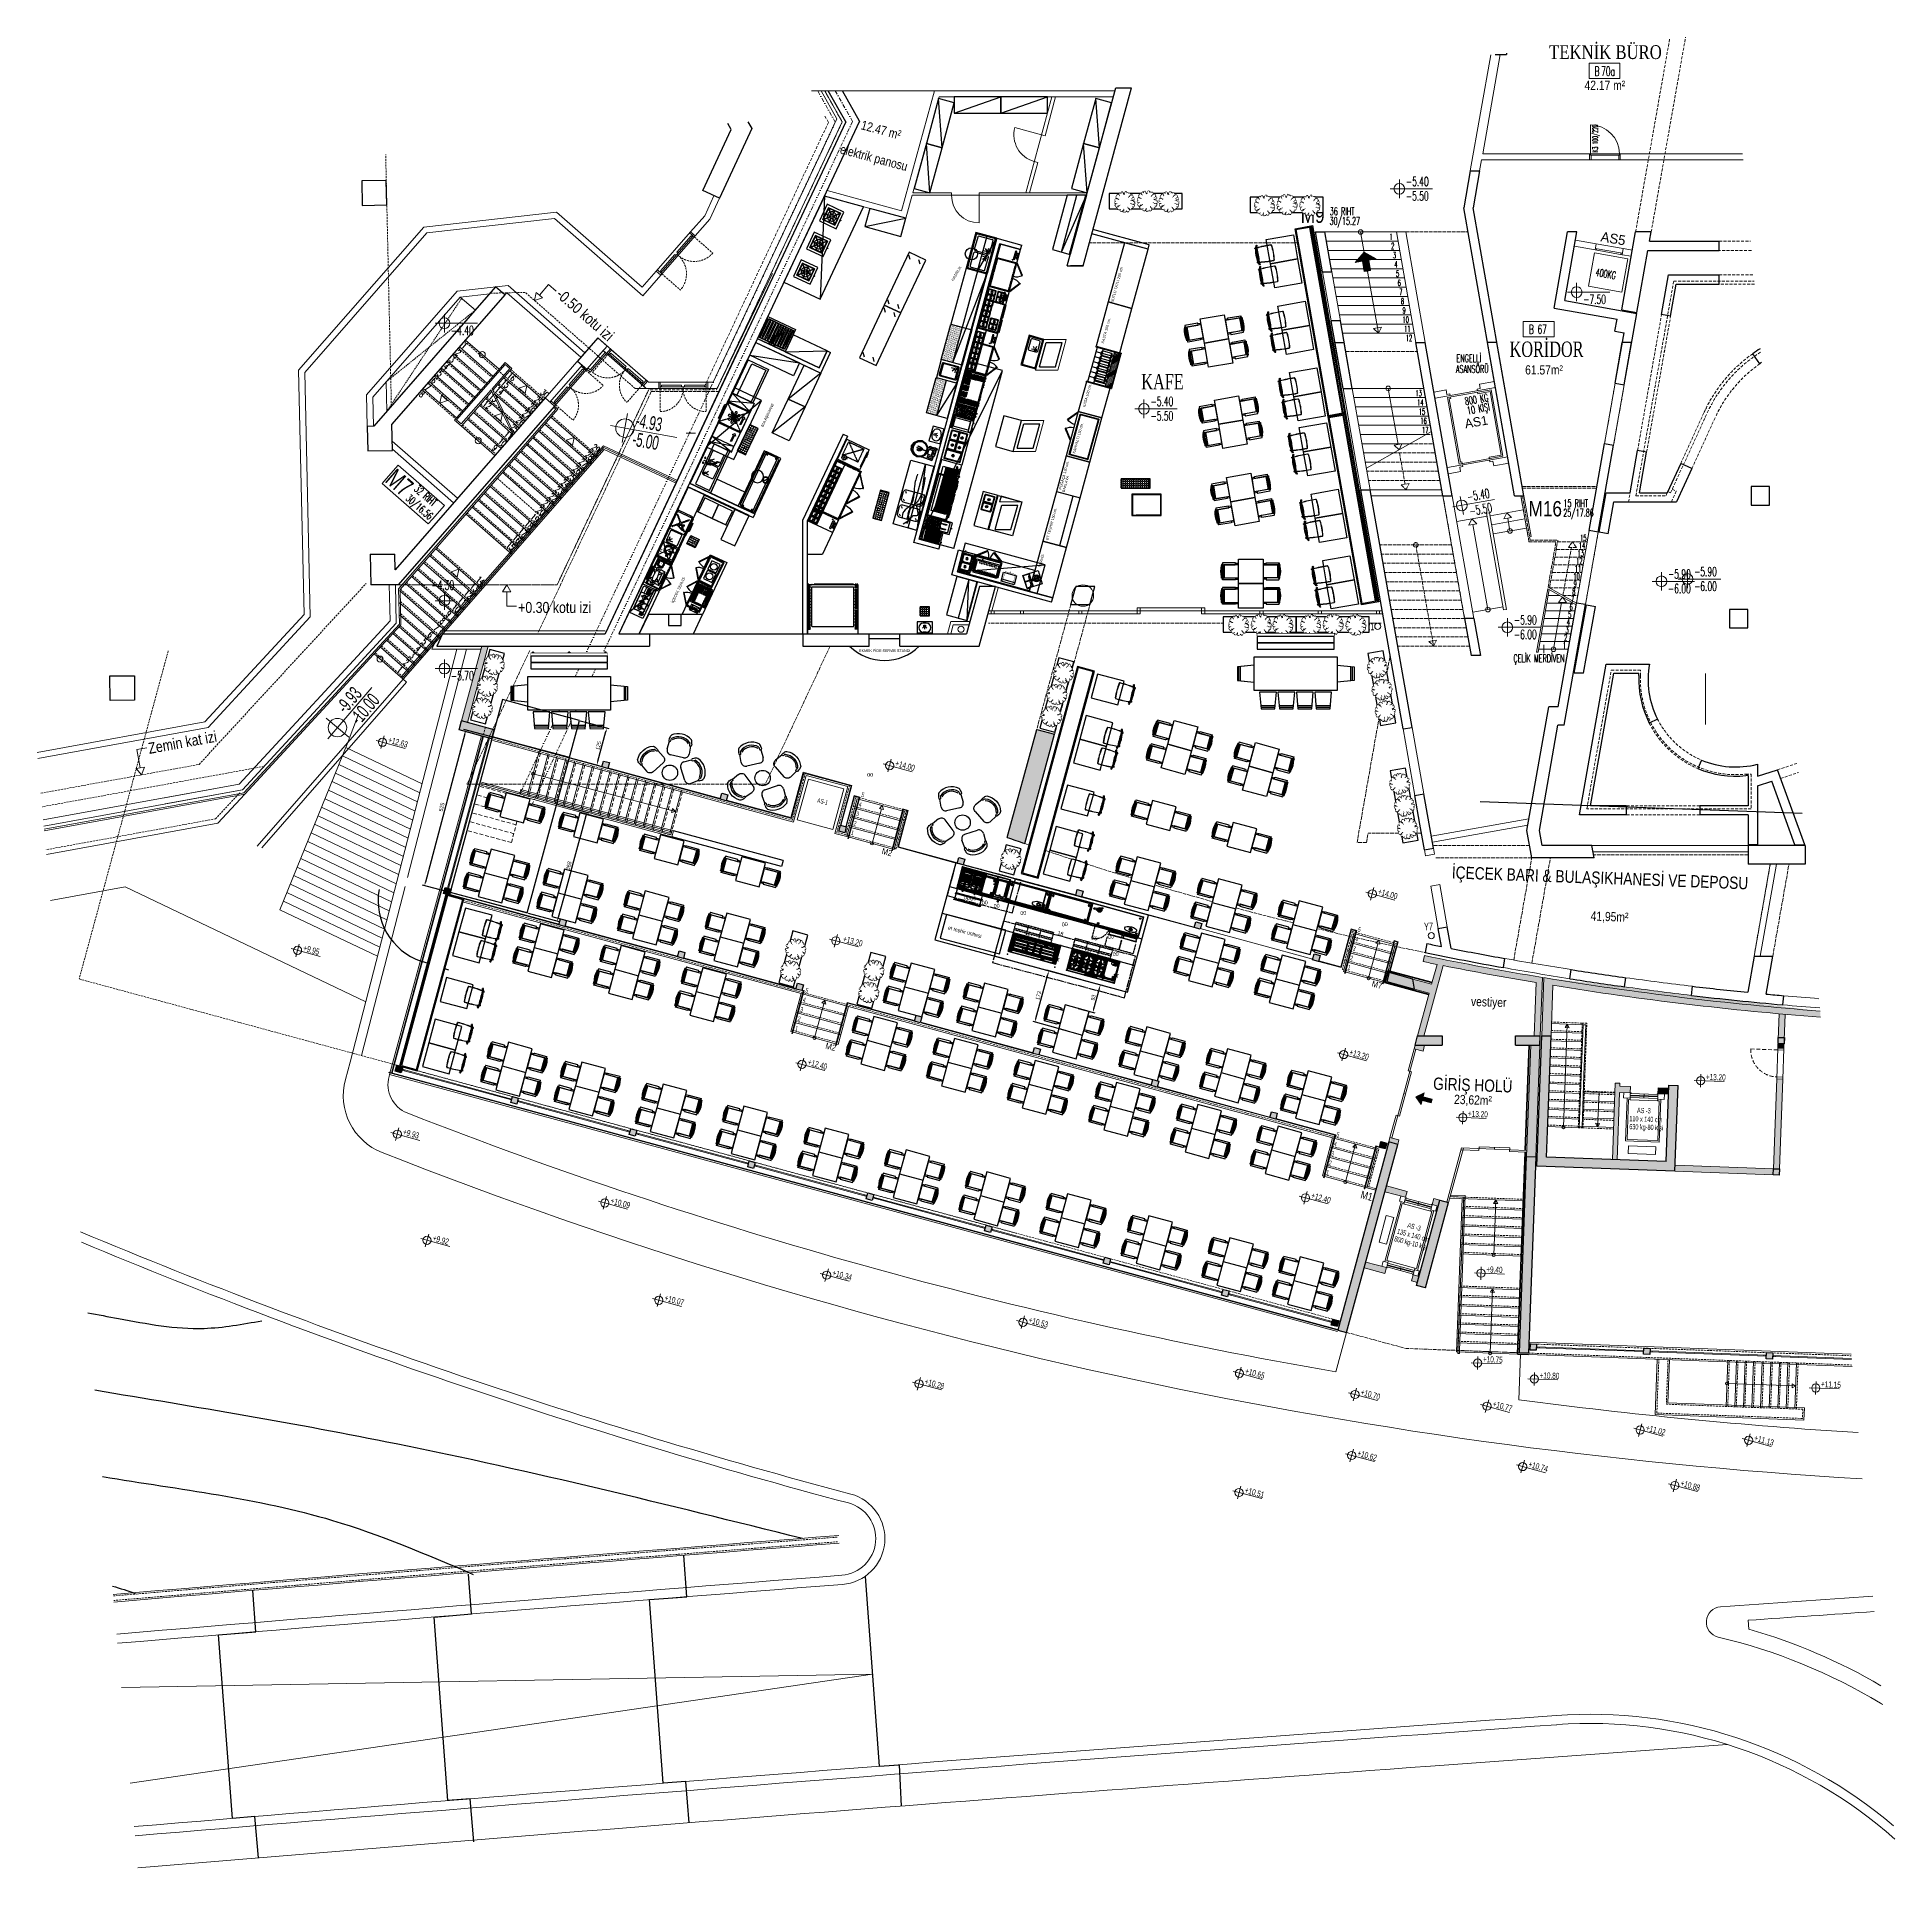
# Model space of a CAD drawing. Header units: millimetres. Extents: x 24907 to 30960, y 3978 to 9944.
import ezdxf
from ezdxf.enums import TextEntityAlignment as Align

# ---------------------------------------------------------------- set-up
doc = ezdxf.new("R2010")
doc.units = ezdxf.units.MM
doc.set_wipeout_variables(frame=1)
for name, pattern in [('ACAD_ISO02W100', [15, 12, -3]), ('ACAD_ISO08W100', [36, 24, -3, 6, -3]), ('CONTINUA', [0]), ('DASHDOT', [25.4, 12.7, -6.35, 0, -6.35]), ('DASHED', [0.75, 0.5, -0.25]), ('DASHED2', [9.525, 6.35, -3.175]), ('DOT', [6.35, 0, -6.35]), ('DUZ', [0]), ('HIDDEN', [9.525, 6.35, -3.175]), ('HIDDENX2', [19.05, 12.7, -6.35]), ('NASCOSTA', [0.375, 0.25, -0.125]), ('TRATTEGGIATA', [0.75, 0.5, -0.25])]:
    doc.linetypes.add(name, pattern=pattern)
doc.layers.get('DEFPOINTS').update_dxf_attribs({"linetype": 'CONTINUA'})
for name, color, linetype in [('002 Çizgi', 7, 'Continuous'), ('200-EquipBlack-3d', 250, 'Continuous'), ('200-EquipBlu-3d', 5, 'Continuous'), ('200-EquipBorder-2d', 9, 'Continuous'), ('200-EquipDoors-2d', 252, 'Continuous'), ('200-EquipGreen-3d', 3, 'Continuous'), ('200-EquipHidden-2D', 53, 'DASHED2'), ('200-EquipID-2d', 7, 'Continuous'), ('200-EquipInternal-2d', 252, 'Continuous'), ('200-EquipRed-3d', 1, 'Continuous'), ('200-EquipRemBorder-3d', 7, 'Continuous'), ('200-EquipSteel-3d', 9, 'Continuous'), ('250-Connections-2d', 6, 'Continuous'), ('250-Drain-2D', 140, 'Continuous'), ('250-ele-2d', 20, 'Continuous'), ('250-Gas-2D', 50, 'Continuous'), ('7-DEC-FURN', 8, 'Continuous'), ('A-bitki', 252, 'Continuous'), ('A-tefris', 31, 'Continuous'), ('A-wipeout', 120, 'Continuous'), ('CAM', 4, 'Continuous'), ('CIHAZ', 2, 'Continuous'), ('HG-001 Duvar', 6, 'Continuous'), ('HG-031 Müşteri Mevcut', 30, 'Continuous'), ('Kıtc-002 Çizgi', 7, 'Continuous'), ('MAK', 1, 'Continuous'), ('OLCU', 8, 'Continuous'), ('S2000-002 Çizgi', 7, 'Continuous'), ('t-ax', 211, 'Continuous')]:
    doc.layers.add(name, color=color, linetype=linetype)
doc.layers.add('200-InsPoint-3D', color=3, linetype='Continuous', plot=False)
for name, color, linetype, lineweight in [('akp', 102, 'Continuous', 13), ('AKR', 103, 'Continuous', 9), ('apn', 100, 'Continuous', 20), ('ax2', 211, 'DASHDOT', 13), ('BORDUR', 240, 'DUZ', 9), ('dv', 1, 'Continuous', 20), ('dv_bims_20', 1, 'Continuous', 20), ('e-c1', 126, 'Continuous', 9), ('iz', 241, 'DOT', 13), ('KDUVAR', 214, 'Continuous', 20), ('kl', 5, 'Continuous', 25), ('KP', 102, 'Continuous', 5), ('kpl', 210, 'Continuous', 13), ('kr', 42, 'Continuous', 9), ('MER', 132, 'Continuous', 9), ('mr', 124, 'Continuous', 13), ('Munhani - vista2', 252, 'Continuous', 25), ('ok', 152, 'Continuous', 13), ('ONDE', 223, 'Continuous', 30), ('P', 121, 'HIDDEN', 13), ('p1', 8, 'HIDDEN', 13), ('p2', 121, 'HIDDEN', 13), ('PN', 90, 'Continuous', 9), ('PR', 200, 'Continuous', 13), ('pr1', 181, 'Continuous', 13), ('sv', 2, 'Continuous', 50), ('t_makine', 177, 'Continuous', 18), ('tkpl', 220, 'Continuous', 5), ('y2', 52, 'Continuous', 13), ('y3', 3, 'Continuous', 13), ('y4', 4, 'Continuous', 13), ('y5', 170, 'Continuous', 13), ('yagmuriniş', 70, 'Continuous', 9), ('YOL', 32, 'Continuous', 9), ('YOLP', 22, 'Continuous', 20), ('ç-kl', 30, 'Continuous', 25)]:
    doc.layers.add(name, color=color, linetype=linetype, lineweight=lineweight)
doc.layers.add('M2', color=6, linetype='Continuous', lineweight=15, plot=False)
doc.layers.add('sdv', color=7, linetype='Continuous', true_color=0x919191)
doc.layers.add('skl', color=7, linetype='Continuous', lineweight=13, true_color=0x787878)
doc.layers.add('stop1', color=7, linetype='Continuous', lineweight=13, true_color=0x9e9e9e)
doc.styles.add('ARIAL', font='arial.ttf', dxfattribs={"width": 0.6, "height": 50})
doc.styles.add('GOTİC', font='bgothm.ttf', dxfattribs={"height": 20})
doc.styles.add('olcu1-100', font='arial.ttf', dxfattribs={"width": 0.6, "height": 22.5})
doc.styles.add('OLCUı100', font='romanstw.shx', dxfattribs={"width": 0.6, "height": 20})
doc.styles.add('ROMANS', font='micross.ttf')
doc.styles.add('SIMPLEX', font='simplex')
doc.styles.get("Standard").update_dxf_attribs({"font": 'arial.ttf'})
doc.styles.add('STYLE5', font='arial.ttf', dxfattribs={"width": 0.6})
doc.styles.add('TAKSİM', font='GOTHIC.TTF', dxfattribs={"height": 20})
doc.styles.add('TROMANS', font='romanstw.shx', dxfattribs={"width": 0.6, "height": 60})
doc.styles.add('TRONS', font='arial.ttf', dxfattribs={"width": 0.6, "height": 17.5})
doc.styles.add('yazi', font='times.ttf', dxfattribs={"height": 0.5})
doc.dimstyles.new('MSC Model 1-1', dxfattribs={"dimscale": 5, "dimtxt": 2.5, "dimasz": 2.5, "dimexe": 1.25, "dimexo": 0.625, "dimgap": 1, "dimtad": 1, "dimdec": 0, "dimdsep": 46, "dimtxsty": 'ROMANS', "dimcen": 2.5, "dimclrd": 256, "dimclre": 256, "dimclrt": 256, "dimadec": 0, "dimazin": 0, "dimtfac": 1, "dimtdec": 0, "dimtmove": 0, "dimatfit": 3, "dimfxl": 1, "dimtolj": 1, "dimtzin": 0, "dimarcsym": 0})
pattern_1 = [(45, (-3543.4763, -4976.5224), (-3.367596, 3.367596), []), (135, (-3543.4763, -4976.5224), (-3.367596, -3.367596), [])]

msp = doc.modelspace()

# ---------------------------------------------------------------- texts
at = {"style": 'TAKSİM'}
for s, rotation, p in [('HAZIRLIK', 60.07606, (27905.8, 9171.5)), ('SÜTLÜ TATLI 200 cm.', 74.72851, (28429.8, 9137.8)), ('PASTA 150 cm.', 74.72851, (28393.9, 8986.3)), ('KASA 100 cm.', 74.72851, (28332.5, 8775.8)), ('BULAŞIKHANE', 64.86019, (27290.8, 8710.7)), ('KAHVALTI 150 cm.', 74.72851, (28302.6, 8636.5)), ('POĞAÇA 120 cm.', 74.72851, (28257, 8515.2)), ('BAKLAVA', 74.72851, (28262.4, 8486.9)), ('ET TEŞHİR 150 cm.', 74.72851, (28216.1, 8357)), ('SERVİS', 74.72851, (28183, 8236.1)), ('İÇECEK SERVİS', 64.86019, (26999.7, 8140.2))]:
    msp.add_text(s, height=8.64, rotation=rotation, dxfattribs=at).set_placement(p, align=Align.CENTER)
msp.add_text('EKMEK PİDE SERVİS STANDI', height=8.64, dxfattribs=at).set_placement((27668.8, 7940.4), align=Align.CENTER)
at = {"insert": (27876.7, 7048.5), "char_height": 12, "width": 127.058, "attachment_point": 1, "rotation": 345.09271, "style": 'ROMANS'}
msp.add_mtext('{\\fMicrosoft Sans Serif|b0|i0|c162|p34;et teşhir ünitesi}', dxfattribs=at)
at = {"layer": 'M2', "style": 'ARIAL', "width": 0.8}
for s, rotation, p in [('42.17 m²', 0, (30015.3, 9772.5)), ('12.47 m² ', 345, (27657.6, 9626.2)), ('elektrik panosu', 345, (27629.6, 9536.7)), ('61.57m² ', 0, (29821.7, 8844.8)), ('61.57m² ', 0, (29821.7, 8844.8))]:
    msp.add_text(s, height=30, rotation=rotation, dxfattribs=at).set_placement(p, align=Align.CENTER)
at = {"layer": 'y2'}
for s, height, rotation, style, width, p in [('K3 100/220', 17.5, 90, 'OLCUı100', 0.5, (29992.6, 9568.5)), ('3', 20, 319.60233, 'TROMANS', 0.6, (26248.1, 8889.4)), ('2', 20, 319.60233, 'TROMANS', 0.6, (26267.9, 8912)), ('1', 20, 319.60233, 'TROMANS', 0.6, (26287.6, 8934.6)), ('ENGELLİ', 25, 360, 'OLCUı100', 0.5, (29531.7, 8885.3)), ('ENGELLİ', 25, 360, 'OLCUı100', 0.5, (29531.7, 8885.3)), ('5', 20, 319.60233, 'TROMANS', 0.6, (26208.6, 8844.3)), ('4', 20, 319.60233, 'TROMANS', 0.6, (26228.4, 8866.8)), ('16', 20, 319.60233, 'TROMANS', 0.6, (26436.7, 8837.4)), ('ASANSÖRÜ', 25, 360, 'OLCUı100', 0.5, (29529.9, 8849.9)), ('ASANSÖRÜ', 25, 360, 'OLCUı100', 0.5, (29529.9, 8849.9)), ('8', 20, 319.60233, 'TROMANS', 0.6, (26149.4, 8776.5)), ('7', 20, 319.60233, 'TROMANS', 0.6, (26169.2, 8799.1)), ('6', 20, 319.60233, 'TROMANS', 0.6, (26188.9, 8821.7)), ('13', 20, 319.60233, 'TROMANS', 0.6, (26377.5, 8769.7)), ('14', 20, 319.60233, 'TROMANS', 0.6, (26397.2, 8792.3)), ('15', 20, 319.60233, 'TROMANS', 0.6, (26417, 8814.9)), ('30', 20, 319.60233, 'TROMANS', 0.6, (26544.6, 8783)), ('800 KG', 25, 10, 'OLCUı100', 0.5, (29561.3, 8744.7)), ('800 KG', 25, 10, 'OLCUı100', 0.5, (29561.3, 8744.7)), ('12', 20, 319.60233, 'TROMANS', 0.6, (26357.7, 8747.1)), ('27', 20, 319.60233, 'TROMANS', 0.6, (26485.3, 8715.2)), ('28', 20, 319.60233, 'TROMANS', 0.6, (26505.1, 8737.8)), ('29', 20, 319.60233, 'TROMANS', 0.6, (26524.8, 8760.4)), ('10 KİŞİ', 25, 10, 'OLCUı100', 0.5, (29568.7, 8714.5)), ('10 KİŞİ', 25, 10, 'OLCUı100', 0.5, (29568.7, 8714.5)), ('11', 20, 319.60233, 'TROMANS', 0.6, (26426.3, 8647.2)), ('25', 20, 319.60233, 'TROMANS', 0.6, (26445.8, 8670.1)), ('26', 20, 319.60233, 'TROMANS', 0.6, (26465.6, 8692.7)), ('9', 20, 319.60233, 'TROMANS', 0.6, (26386.8, 8602.1)), ('10', 20, 319.60233, 'TROMANS', 0.6, (26406.6, 8624.7)), ('29', 20, 319.60233, 'TROMANS', 0.6, (26711.7, 8604.5)), ('26', 20, 319.60233, 'TROMANS', 0.6, (26651.1, 8535.3)), ('27', 20, 319.60233, 'TROMANS', 0.6, (26670.8, 8557.8)), ('28', 20, 319.60233, 'TROMANS', 0.6, (26690.6, 8580.4)), ('23', 20, 319.60233, 'TROMANS', 0.6, (26591.8, 8467.5)), ('24', 20, 319.60233, 'TROMANS', 0.6, (26611.6, 8490.1)), ('25', 20, 319.60233, 'TROMANS', 0.6, (26631.3, 8512.7)), ('21', 20, 319.60233, 'TROMANS', 0.6, (26552.3, 8422.3)), ('22', 20, 319.60233, 'TROMANS', 0.6, (26572.1, 8444.9)), ('18', 20, 319.60233, 'TROMANS', 0.6, (26493.1, 8354.6)), ('19', 20, 319.60233, 'TROMANS', 0.6, (26512.8, 8377.2)), ('20', 20, 319.60233, 'TROMANS', 0.6, (26532.6, 8399.8)), ('15', 20, 319.60233, 'TROMANS', 0.6, (26433.8, 8286.8)), ('16', 20, 319.60233, 'TROMANS', 0.6, (26453.6, 8309.4)), ('17', 20, 319.60233, 'TROMANS', 0.6, (26473.3, 8332)), ('14', 20, 319.60233, 'TROMANS', 0.6, (26335.1, 8173.9)), ('11', 20, 319.60233, 'TROMANS', 0.6, (26275.8, 8106.2)), ('12', 20, 319.60233, 'TROMANS', 0.6, (26295.6, 8128.8)), ('13', 20, 319.60233, 'TROMANS', 0.6, (26315.3, 8151.3)), ('8', 20, 319.60233, 'TROMANS', 0.6, (26216.6, 8038.4)), ('9', 20, 319.60233, 'TROMANS', 0.6, (26236.4, 8061)), ('10', 20, 319.60233, 'TROMANS', 0.6, (26256.1, 8083.6)), ('6', 20, 319.60233, 'TROMANS', 0.6, (26177.1, 7993.3)), ('7', 20, 319.60233, 'TROMANS', 0.6, (26196.9, 8015.8)), ('Y21', 25, 0, 'STYLE5', 0.6, (29222, 8011.3)), ('3', 20, 319.60233, 'TROMANS', 0.6, (26117.9, 7925.5)), ('4', 20, 319.60233, 'TROMANS', 0.6, (26137.6, 7948.1)), ('5', 20, 319.60233, 'TROMANS', 0.6, (26157.4, 7970.7)), ('1', 20, 319.60233, 'TROMANS', 0.6, (26078.4, 7880.3)), ('2', 20, 319.60233, 'TROMANS', 0.6, (26098.1, 7902.9)), ('Y7', 25, 0, 'STYLE5', 0.6, (29425.8, 7033.2))]:
    msp.add_text(s, height=height, rotation=rotation, dxfattribs=dict(at, style=style, width=width)).set_placement(p)
at = {"layer": 'y2', "style": 'OLCUı100', "width": 0.5}
for s, height, rotation, p in [('1', 20, 0, (29318.8, 9283.6)), ('2', 20, 0, (29324.1, 9253.6)), ('3', 20, 0, (29329.4, 9223.6)), ('4', 20, 0, (29334.7, 9193.6)), ('5', 20, 0, (29340, 9163.6)), ('6', 20, 0, (29345.3, 9133.6)), ('400KG', 25, 350, (30016.1, 9160.6)), ('7', 20, 0, (29350.5, 9103.6)), ('8', 20, 0, (29355.8, 9073.6)), ('9', 20, 0, (29361.1, 9043.6)), ('10', 20, 0, (29366.4, 9013.6)), ('11', 20, 0, (29371.7, 8983.6)), ('12', 20, 0, (29377, 8953.6)), ('13', 20, 0, (29408.7, 8773.6)), ('13', 20, 0, (29408.7, 8773.6)), ('14', 20, 0, (29414, 8743.6)), ('14', 20, 0, (29414, 8743.6)), ('15', 20, 0, (29419.3, 8713.6)), ('15', 20, 0, (29419.3, 8713.6)), ('16', 20, 0, (29424.6, 8683.6)), ('16', 20, 0, (29424.6, 8683.6)), ('17', 20, 0, (29429.9, 8653.6)), ('17', 20, 0, (29429.9, 8653.6)), ('14', 20, 360, (29940.7, 8277.1)), ('14', 20, 360, (29940.7, 8277.1)), ('15', 20, 360, (29945.1, 8302.1)), ('15', 20, 360, (29945.1, 8302.1)), ('12', 20, 360, (29931.9, 8227.1)), ('12', 20, 360, (29931.9, 8227.1)), ('13', 20, 360, (29936.3, 8252.1)), ('13', 20, 360, (29936.3, 8252.1)), ('9', 20, 360, (29918.6, 8152.1)), ('9', 20, 360, (29918.6, 8152.1)), ('10', 20, 360, (29923.1, 8177.1)), ('10', 20, 360, (29923.1, 8177.1)), ('11', 20, 360, (29927.5, 8202.1)), ('11', 20, 360, (29927.5, 8202.1)), ('7', 20, 360, (29909.8, 8102.1)), ('7', 20, 360, (29909.8, 8102.1)), ('8', 20, 360, (29914.2, 8127.1)), ('8', 20, 360, (29914.2, 8127.1)), ('5', 20, 360, (29901, 8052.1)), ('5', 20, 360, (29901, 8052.1)), ('6', 20, 360, (29905.4, 8077.1)), ('6', 20, 360, (29905.4, 8077.1)), ('2', 20, 360, (29887.8, 7977.1)), ('2', 20, 360, (29887.8, 7977.1)), ('3', 20, 360, (29892.2, 8002.1)), ('3', 20, 360, (29892.2, 8002.1)), ('4', 20, 360, (29896.6, 8027.1)), ('4', 20, 360, (29896.6, 8027.1)), ('ÇELİK MERDİVEN', 25, 360, (29800.6, 7906.8)), ('ÇELİK MERDİVEN', 25, 360, (29800.6, 7906.8)), ('1', 20, 360, (29883.4, 7952.1)), ('1', 20, 360, (29883.4, 7952.1))]:
    msp.add_text(s, height=height, rotation=rotation, dxfattribs=at).set_placement(p, align=Align.CENTER)
at = {"layer": 'y2', "ltscale": 30, "style": 'olcu1-100', "width": 0.6}
for s, height, rotation, p in [('AS-1', 15, 345.16011, (27447.7, 7450.5)), ('4', 15, 345.16011, (27582.8, 7437.7)), ('5', 15, 345.16011, (27591.2, 7468.6)), ('2', 15, 345.16011, (27566, 7375.9)), ('3', 15, 345.16011, (27574.4, 7406.8)), ('1', 15, 345.16011, (27557.7, 7345)), ('5', 15, 345.16011, (29209.3, 7029.4)), ('3', 15, 345.16011, (29192.6, 6967.7)), ('4', 15, 345.16011, (29200.9, 6998.6)), ('1', 15, 345.16011, (29175.8, 6905.9)), ('2', 15, 345.16011, (29184.2, 6936.8)), ('5', 15, 345.16011, (27408.9, 6831.2)), ('3', 15, 345.16011, (27392.1, 6769.4)), ('4', 15, 345.16011, (27400.5, 6800.3)), ('1', 15, 345.16011, (27375.4, 6707.7)), ('2', 15, 345.16011, (27383.7, 6738.5)), ('110 x 140 cm', 17, 357.87848, (30094.9, 6411.2)), ('AS -3', 17, 357.87848, (30120, 6438)), ('5', 15, 345.16011, (29139.3, 6361.6)), ('630 kg-80 kişi', 17, 357.87848, (30094.7, 6385.1)), ('3', 15, 345.16011, (29122.5, 6299.8)), ('4', 15, 345.16011, (29130.9, 6330.7)), ('1', 15, 345.16011, (29105.8, 6238.1)), ('2', 15, 345.16011, (29114.2, 6269)), ('135 x 140 cm', 17, 344.81725, (29336.6, 6044.9)), ('AS -3', 17, 344.81725, (29370.1, 6064.6)), ('800 kg-10 kişi', 17, 344.81725, (29327.8, 6020.3))]:
    msp.add_text(s, height=height, rotation=rotation, dxfattribs=at).set_placement(p)
at = {"layer": 'y3', "style": 'TROMANS', "width": 0.6}
for s, rotation, p in [('B', 360, (29989.9, 9818.2)), ('70a', 360, (30025.7, 9818.2)), ('-5.40', 360, (29404.3, 9458.8)), ('-5.50', 360, (29404.2, 9411.4)), ('-7.50', 360, (29982, 9074.9)), ('-4.40', 360, (26292.5, 8973.4)), ('B', 360, (29775.5, 8977.1)), ('67', 360, (29811.3, 8977.1)), ('-5.50', 360, (28572, 8694.5)), ('-5.50', 360, (28572, 8694.5)), ('-5.40', 360, (28572.1, 8741.9)), ('-5.40', 360, (28572.1, 8741.9)), ('-5.40', 10, (29605.3, 8437.1)), ('-5.40', 10, (29605.3, 8437.1)), ('-5.50', 10, (29613.5, 8390.4)), ('-5.50', 10, (29613.5, 8390.4)), ('-4.30', 360, (26228.7, 8143.4)), ('-5.90', 360, (30258.3, 8179.5)), ('-5.90', 360, (30343.3, 8187.2)), ('-6.00', 360, (30258.2, 8132.1)), ('-6.00', 360, (30343.2, 8139.8)), ('-5.90', 360, (29756.3, 8029.8)), ('-5.90', 360, (29756.3, 8029.8)), ('-6.00', 360, (29756.2, 7982.4)), ('-6.00', 360, (29756.2, 7982.4)), ('-5.70', 360, (26292.5, 7848))]:
    msp.add_text(s, height=30, rotation=rotation, dxfattribs=at).set_placement(p, align=Align.CENTER)
at = {"layer": 'y3'}
for s, height, rotation, style, width, p in [('36 RIHT', 25, 0, 'OLCUı100', 0.5, (29118.9, 9364.1)), ('30/15.27', 25, 0, 'OLCUı100', 0.5, (29118.1, 9332.7)), ('-0.50 kotu izi', 36, 318.83381, 'TRONS', 0.8, (26595.1, 9100.8)), ('-4.93', 45, 349.81127, 'STYLE5', 0.6, (26854.6, 8673.9)), ('-5.00', 45, 349.81127, 'STYLE5', 0.6, (26843.7, 8613.3)), ('15 RIHT', 25, 0, 'OLCUı100', 0.5, (29880.3, 8412.8)), ('15 RIHT', 25, 0, 'OLCUı100', 0.5, (29880.3, 8412.8)), ('25/17.86', 25, 0, 'OLCUı100', 0.5, (29879.6, 8381.4)), ('25/17.86', 25, 0, 'OLCUı100', 0.5, (29879.6, 8381.4)), ('+0.30 kotu izi', 36, 0.00271, 'TRONS', 0.8, (26474.2, 8067.5)), ('-9.93', 45, 49.61954, 'STYLE5', 0.6, (25912.6, 7736.7)), ('-10.00', 45, 49.61954, 'STYLE5', 0.6, (25956.7, 7699.3)), ('Zemin kat izi', 36, 10.3151, 'TRONS', 0.8, (25272.5, 7607.9)), ('+12.63', 20, 344.81725, 'STYLE5', 0.6, (26049.1, 7645.1)), ('+14.00', 20, 344.81725, 'STYLE5', 0.6, (27701.3, 7568.9)), ('+14.00', 20, 344.81725, 'STYLE5', 0.6, (29274.2, 7150.8)), ('+9.95', 20, 344.81725, 'STYLE5', 0.6, (25772.2, 6966.7)), ('+13.20', 20, 344.81725, 'STYLE5', 0.6, (27531, 6996.6)), ('+12.40', 20, 344.81725, 'STYLE5', 0.6, (27416, 6595)), ('+13.20', 20, 344.81725, 'STYLE5', 0.6, (29181, 6627.1)), ('+13.20', 20, 357.87848, 'STYLE5', 0.6, (30344.2, 6545.8)), ('+13.20', 20, 357.87848, 'STYLE5', 0.6, (29569, 6425.6)), ('+9.93', 20, 344.81725, 'STYLE5', 0.6, (26097.1, 6367.5)), ('+12.40', 20, 344.81725, 'STYLE5', 0.6, (29056.7, 6160.1)), ('+10.09', 20, 344.81725, 'STYLE5', 0.6, (26773.5, 6143.4)), ('+9.92', 20, 344.81725, 'STYLE5', 0.6, (26194, 6021.5)), ('+9.40', 20, 357.87848, 'STYLE5', 0.6, (29628.5, 5918.3)), ('+10.34', 20, 344.81725, 'STYLE5', 0.6, (27496.2, 5908.3)), ('+10.07', 20, 344.81725, 'STYLE5', 0.6, (26949.4, 5826.4)), ('+10.07', 20, 344.81725, 'STYLE5', 0.6, (26949.4, 5826.4)), ('+10.53', 20, 344.81725, 'STYLE5', 0.6, (28135.8, 5754.5)), ('+10.75', 20, 357.87848, 'STYLE5', 0.6, (29617.6, 5625.9)), ('+10.28', 20, 344.81725, 'STYLE5', 0.6, (27797, 5553.9)), ('+10.65', 20, 344.81725, 'STYLE5', 0.6, (28841.3, 5588.2)), ('+10.80', 20, 357.87848, 'STYLE5', 0.6, (29802.2, 5573.2)), ('+10.70', 20, 344.81725, 'STYLE5', 0.6, (29217.7, 5519.2)), ('+11.15', 20, 357.87848, 'STYLE5', 0.6, (30719.4, 5544.2)), ('+10.77', 20, 344.81725, 'STYLE5', 0.6, (29647.9, 5481)), ('+11.02', 20, 344.81725, 'STYLE5', 0.6, (30147.2, 5403.3)), ('+10.62', 20, 344.81725, 'STYLE5', 0.6, (29207.1, 5320.4)), ('+11.13', 20, 344.81725, 'STYLE5', 0.6, (30500.4, 5369.9)), ('+10.74', 20, 344.81725, 'STYLE5', 0.6, (29764.4, 5284.3)), ('+10.51', 20, 344.81725, 'STYLE5', 0.6, (28840.1, 5199.8)), ('+10.88', 20, 344.81725, 'STYLE5', 0.6, (30260.1, 5222.7))]:
    msp.add_text(s, height=height, rotation=rotation, dxfattribs=dict(at, style=style, width=width)).set_placement(p)
at = {"layer": 'y4', "style": 'yazi'}
for s, height, width, p in [('TEKNİK BÜRO', 45, 0.8, (30017.2, 9873)), ('KORİDOR', 50, 0.7, (29825.3, 8902.1)), ('KORİDOR', 50, 0.7, (29825.3, 8902.1)), ('KAFE ', 50, 0.7, (28580.4, 8796.4)), ('KAFE ', 50, 0.7, (28580.4, 8796.4))]:
    msp.add_text(s, height=height, rotation=0, dxfattribs=dict(at, width=width)).set_placement(p, align=Align.CENTER)
at = {"layer": 'y4', "style": 'GOTİC'}
for s, height, rotation, p in [('AS5', 32, 350, (30039.7, 9272.1)), ('AS1', 30, 10, (29598.9, 8675.5)), ('AS1', 30, 10, (29598.9, 8675.5))]:
    msp.add_text(s, height=height, rotation=rotation, dxfattribs=at).set_placement(p, align=Align.CENTER)
at = {"layer": 'y4', "style": 'ARIAL', "width": 0.8}
msp.add_text('23,62m²', height=30, rotation=357.87848, dxfattribs=at).set_placement((29523.5, 6467.7))
at = {"layer": 'y5', "style": 'ARIAL', "width": 0.8}
for s, p in [('M9', (29063.1, 9339)), ('M16', (29821.1, 8382.3)), ('M16', (29821.1, 8382.3))]:
    msp.add_text(s, height=50, rotation=0, dxfattribs=at).set_placement(p, align=Align.CENTER)
for s, height, rotation, p in [('M2', 20, 345.16011, (27657.4, 7282.7)), ('İÇECEK BARI & BULAŞIKHANESİ VE DEPOSU', 40, 357.87848, (29516.1, 7202.3)), ('41,95m²', 30, 357.87848, (29968.5, 7065.2)), ('M7', 20, 345.16011, (29254, 6850.4)), ('vestiyer', 30, 357.87848, (29578.6, 6786.8)), ('M2', 20, 345.16011, (27473.9, 6648.2)), ('GİRİŞ HOLÜ', 40, 357.87848, (29455.2, 6513.9)), ('M1', 25, 345.16011, (29217.5, 6160.7))]:
    msp.add_text(s, height=height, rotation=rotation, dxfattribs=at).set_placement(p)

# ---------------------------------------------------------------- blocks, each defined once
blk = doc.blocks.new('kot-p')
for p, q in [((86.1, 0), (-24, 0)), ((0, 24), (0, -24))]:
    blk.add_line(p, q)
blk.add_circle((0, 0), 15)
blk = doc.blocks.new('mrd_poz1')
at = {"layer": 'y5'}
for p, q in [((0, 120), (0, 60)), ((200, 120), (0, 120)), ((200, 60), (200, 120)), ((0, 60), (0, 40)), ((0, 40), (200, 40)), ((200, 40), (200, 60))]:
    blk.add_line(p, q, dxfattribs=at)
at = {"layer": 'y2', "style": 'TROMANS', "width": 0.6}
for tag, p in [('BASAMAK', (90.6, 91.1)), ('RıHT', (90.6, 50))]:
    blk.add_attdef(tag, p, '', height=25, dxfattribs=at)
at = {"layer": 'y5', "style": 'ARIAL', "width": 0.7}
blk.add_attdef('MERDIVEN_NO', (0, 49.5), '', height=60, dxfattribs=at)
blk = doc.blocks.new('y-170')
at = {"layer": 'apn'}
for p, q in [((-170, 15), (0, 15)), ((-165, -5), (-165, 15)), ((-165, 10), (-5, 10)), ((-160.5, 9.8), (-160.5, 4.8)), ((-160.5, 4.8), (-89.5, 4.8)), ((-89.5, 9.8), (-89.5, 4.8)), ((-85, 10), (-85, 15)), ((-80.5, 9.8), (-80.5, 4.8)), ((-9.5, 4.8), (-80.5, 4.8)), ((-9.5, 9.8), (-9.5, 4.8)), ((-5, -5), (-5, 15)), ((0, -5), (-170, -5))]:
    blk.add_line(p, q, dxfattribs=at)
at = {"layer": 'p1'}
for p, q in [((-165, 15), (-165, 95)), ((-5, 15), (-5, 95))]:
    blk.add_line(p, q, dxfattribs=at)
for centre, start, end in [((-165, 15), 0, 90), ((-5, 15), 90, 180)]:
    blk.add_arc(centre, 80, start, end, dxfattribs=at)
blk = doc.blocks.new('OKK')
at = {"layer": 'dv'}
for p, q in [((-115, -92), (0, 0)), ((0, 0), (115, -92)), ((-35, -92), (-115, -92)), ((-35, -207), (-35, -92)), ((35, -92), (115, -92)), ((35, -207), (35, -92)), ((-35, -207), (0, -207)), ((35, -207), (0, -207))]:
    blk.add_line(p, q, dxfattribs=at)
blk = doc.blocks.new('A$C6A431205')
at = {"layer": 'ok'}
blk.add_hatch(color=256, dxfattribs=at).paths.add_polyline_path([(-31.8, 37.1), (-7.7, 35.2), (-10.3, 0.8), (0, 0), (10.3, -0.8), (13, 33.7), (37.1, 31.8), (4.7, 62)])
at = {"layer": 'ok', "xscale": 0.3000000000276813, "yscale": 0.3000000000276813, "zscale": 0.3000000000276813, "rotation": 355.6645670049785}
blk.add_blockref('OKK', (4.7, 62), dxfattribs=at)
blk = doc.blocks.new('kp_100-20')
at = {"layer": 'akp'}
for points in [[(-19.8, 2.5), (-32.5, -96.7)], [(-20.6, -3.4), (-0.8, -6)], [(0, 0), (-12.7, -99.2)], [(-31.8, -90.7), (-11.9, -93.2)]]:
    blk.add_lwpolyline(points, dxfattribs=at)
at = {"layer": 'p1', "ltscale": 2}
blk.add_lwpolyline([(-20.6, -3.4), (-107.9, 7.7)], dxfattribs=at)
blk.add_arc((-20.6, -3.4), 88, 172.74802, 262.71834, dxfattribs=at)
blk = doc.blocks.new('sandalye_tek')
blk.add_wipeout([(0, 5.9), (45, 10.1), (45.1, -44.9), (0.1, -41.1)]).dxf.layer = 'A-wipeout'
blk.add_wipeout([(-5, 5.5), (-4.9, -40.4), (-9.9, -40), (-10, 5)])
at = {"ltscale": 100}
for p, q in [((-5, 5.6), (-4.9, -40.5)), ((0, 6.1), (0.1, -41.1))]:
    blk.add_line(p, q, dxfattribs=at)
blk.add_lwpolyline([(-10, 5), (45, 10.1), (45.1, -44.9), (-9.9, -40)], close=True, dxfattribs=at)
blk = doc.blocks.new('ibiza_banco_planta')
at = {"ltscale": 0.3}
for p, q in [((-245, 53.8), (-245, 54)), ((-245, 54), (-241, 54)), ((-245, 50.2), (-245, 53.8)), ((-245, 53.8), (-241, 53.8)), ((-241, 54), (-241, 53.8)), ((-241, 53.8), (-241, 50.2)), ((-241, 21.5), (-241, 20)), ((-127, 54), (-127, 53.8)), ((-123, 54), (-127, 54)), ((-127, 53.8), (-127, 50.2)), ((-127, 53.8), (-123, 53.8)), ((-127, 43.7), (-127, 41.6)), ((-123, 53.8), (-123, 54)), ((-123, 50.2), (-123, 53.8)), ((-123, 41.6), (-123, 43.7)), ((-5, 54), (-9, 54)), ((-9, 54), (-9, 53.8)), ((-9, 53.8), (-5, 53.8)), ((-9, 53.8), (-9, 50.2)), ((-5, 53.8), (-5, 54)), ((-5, 50.2), (-5, 53.8))]:
    blk.add_line(p, q, dxfattribs=at)
blk.add_lwpolyline([(0, 43.8), (0, 43.7), (-250, 43.7), (-250, 43.8), (-250, 50.2), (0, 50.2)], close=True, dxfattribs=at)
blk.add_wipeout([(-250, 50.2), (0, 50.2), (0, 43.7), (-250, 43.7)])
for points in [[(-127, 43.7), (-127, 41.6), (-123, 41.6), (-123, 43.7)], [(-9, 43.7), (-9, 41.6), (-5, 41.6), (-5, 43.7)]]:
    blk.add_wipeout(points)
blk.add_wipeout([(-245, 21.5), (-245, 20), (-241, 20), (-241, 21.5)]).dxf.layer = 'A-wipeout'
blk.add_line((-245, 20), (-245, 21.5), dxfattribs=at)
for points in [[(-127, 21.5), (-127, 20), (-123, 20), (-123, 21.5)], [(-9, 21.5), (-9, 20), (-5, 20), (-5, 21.5)]]:
    blk.add_wipeout(points)
blk.add_wipeout([(-245, 43.7), (-245, 41.6), (-241, 41.6), (-241, 43.7)])
blk.add_wipeout([(-250, 41.6), (-250, 21.6), (0, 21.5), (0, 41.6)])
blk.add_wipeout([(-250, 20), (-250, 0), (0, -0.1), (0, 20)]).dxf.layer = 'A-wipeout'
for p, q in [((-245, 41.6), (-245, 43.7)), ((-241, 43.7), (-241, 41.6)), ((-127, 21.5), (-127, 20)), ((-123, 20), (-123, 21.5)), ((-9, 43.7), (-9, 41.6)), ((-9, 21.5), (-9, 20)), ((-5, 41.6), (-5, 43.7)), ((-5, 20), (-5, 21.5))]:
    blk.add_line(p, q, dxfattribs=at)
for points in [[(0, 21.6), (0, 21.5), (-250, 21.5), (-250, 21.6), (-250, 41.6), (0, 41.6)], [(0, 0), (0, -0.1), (-250, -0.1), (-250, 0), (-250, 20), (0, 20)]]:
    blk.add_lwpolyline(points, close=True, dxfattribs=at)
blk = doc.blocks.new('masa')
blk.add_wipeout([(139066.1, 69246.7), (139066.1, 69136.5), (139336.1, 69136.5), (139336.1, 69246.7)]).dxf.layer = 'A-wipeout'
at = {"ltscale": 100}
blk.add_lwpolyline([(139336.1, 69246.7), (139336.1, 69136.5), (139066.1, 69136.5), (139066.1, 69246.7)], close=True, dxfattribs=at)
blk = doc.blocks.new('saksı2')
blk.add_wipeout([(138961.9, 69047.1), (138961.9, 68996.9), (139199.8, 68996.9), (139199.8, 69047.1)]).dxf.layer = 'A-wipeout'
at = {"ltscale": 100}
blk.add_lwpolyline([(139199.8, 68996.9), (139199.8, 69047.1), (138961.9, 69047.1), (138961.9, 68996.9)], close=True, dxfattribs=at)
blk = doc.blocks.new('WERGG')
for points in [[(-30.77, 3.19), (-30.79, 3.1), (-30.71, 3.01), (-30.76, 2.92), (-30.86, 2.96), (-30.87, 2.84), (-31.02, 2.84), (-31.12, 2.71), (-31.22, 2.81), (-31.34, 2.7), (-31.42, 2.73), (-31.36, 2.6), (-31.5, 2.54), (-31.34, 2.45), (-31.22, 2.35), (-31.15, 2.43), (-31.02, 2.38), (-30.99, 2.27), (-31, 2.18), (-31.15, 2.2), (-31.22, 2.07), (-31.2, 2), (-31.1, 2.04), (-31.09, 1.88), (-31, 1.83), (-30.97, 1.93), (-30.89, 1.93), (-30.89, 1.83), (-30.79, 1.91), (-30.87, 2.08), (-30.69, 1.96), (-30.57, 2.07), (-30.46, 2), (-30.36, 2.08), (-30.4, 1.9), (-30.54, 1.96), (-30.57, 1.8), (-30.72, 1.78), (-30.78, 1.67), (-30.93, 1.63), (-30.87, 1.51), (-30.75, 1.55), (-30.73, 1.37), (-30.66, 1.29), (-30.47, 1.45), (-30.54, 1.25), (-30.43, 1.22), (-30.43, 1.11), (-30.32, 1.08), (-30.22, 1.32), (-30.2, 1.14), (-30.06, 1.08), (-30.02, 1.36), (-29.85, 1.39), (-29.94, 1.55), (-29.69, 1.62), (-29.84, 1.72), (-29.77, 1.82), (-29.65, 1.79), (-29.62, 1.91), (-29.52, 1.69), (-29.55, 1.53), (-29.67, 1.5), (-29.69, 1.36), (-29.77, 1.4), (-29.65, 1.24), (-29.79, 1.22), (-29.75, 1.13), (-29.86, 1.04), (-29.72, 1), (-29.69, 0.89), (-29.53, 0.85), (-29.43, 1), (-29.44, 0.85), (-29.29, 0.85), (-29.18, 0.97), (-29.2, 1.07), (-29.1, 1.05), (-29.08, 1.11), (-28.99, 1.04), (-29.09, 0.99), (-29.11, 0.85), (-28.93, 0.85), (-28.97, 0.75), (-28.81, 0.79), (-28.72, 0.81), (-28.72, 0.97), (-28.78, 1), (-28.64, 1.01), (-28.75, 1.06), (-28.69, 1.1), (-28.75, 1.22), (-28.67, 1.28), (-28.72, 1.37), (-28.65, 1.44), (-28.56, 1.29), (-28.59, 1.21), (-28.45, 1.16), (-28.43, 0.97), (-28.33, 1.06), (-28.3, 0.96), (-28.18, 0.95), (-28.21, 0.82), (-28.06, 1), (-27.96, 0.99), (-27.99, 1.1), (-27.83, 1.1), (-27.82, 1.18), (-27.75, 1.15), (-27.83, 1.27), (-27.96, 1.34), (-27.86, 1.45), (-28.17, 1.46), (-28.1, 1.82), (-28.14, 1.9), (-28.11, 1.99), (-28.24, 1.94), (-28.32, 2.09), (-28.27, 2.2), (-27.99, 1.99), (-27.97, 1.81), (-27.87, 1.89), (-27.81, 1.74), (-27.82, 1.62), (-27.66, 1.7), (-27.63, 1.62), (-27.76, 1.52), (-27.63, 1.47), (-27.66, 1.35), (-27.55, 1.35), (-27.53, 1.52), (-27.43, 1.42), (-27.37, 1.54), (-27.25, 1.44), (-27.22, 1.64), (-27.1, 1.79), (-27.19, 1.82), (-27.16, 1.91), (-27.18, 2.01), (-27.16, 2.06), (-27.28, 2.11), (-27.24, 2.25), (-27.25, 2.35), (-27.08, 2.28), (-27.1, 2.14), (-27.02, 2.04), (-26.92, 2.11), (-26.98, 2.26), (-26.86, 2.19), (-26.88, 2.12), (-26.75, 2.15), (-26.82, 2.28), (-26.64, 2.41), (-26.69, 2.46), (-26.67, 2.58), (-26.74, 2.6), (-26.59, 2.72), (-26.91, 2.66), (-26.89, 2.77), (-27, 2.7), (-26.99, 2.82), (-27.11, 2.86), (-27.19, 2.88), (-27.14, 2.96), (-27.29, 2.96), (-27.33, 3.04), (-27.16, 3.13), (-26.97, 3.05), (-26.85, 2.98), (-26.9, 3.11), (-26.79, 3.11), (-26.77, 2.99), (-26.64, 3.01), (-26.56, 2.95), (-26.48, 3.02), (-26.57, 3.11), (-26.47, 3.19), (-26.61, 3.21), (-26.54, 3.32), (-26.71, 3.43), (-26.59, 3.56), (-26.74, 3.58), (-26.85, 3.56), (-26.82, 3.66), (-26.96, 3.66), (-26.77, 3.81), (-26.75, 3.87), (-26.62, 3.88), (-26.63, 3.94), (-26.73, 3.99), (-26.64, 4.04), (-26.66, 4.16), (-26.79, 4.18), (-26.75, 4.28), (-26.93, 4.29), (-27.03, 4.29), (-27.18, 4.23), (-27.39, 4.07), (-27.48, 3.93), (-27.58, 3.98), (-27.71, 3.88), (-27.85, 3.96), (-27.7, 4.07), (-27.71, 4.21), (-27.56, 4.14), (-27.51, 4.29), (-27.38, 4.28), (-27.38, 4.43), (-27.42, 4.53), (-27.14, 4.53), (-27.08, 4.6), (-27.21, 4.7), (-27.14, 4.82), (-27.18, 4.95), (-27.43, 4.76), (-27.38, 4.91), (-27.51, 4.92), (-27.5, 5.09), (-27.59, 5.07), (-27.57, 5.21), (-27.72, 5.31), (-27.76, 5.13), (-27.84, 5.14), (-27.82, 5.05), (-27.92, 5.1), (-27.86, 5.26), (-27.77, 5.32), (-27.92, 5.4), (-27.87, 5.46), (-27.87, 5.54), (-28.11, 5.52), (-28.04, 5.63), (-28.22, 5.63), (-28.32, 5.62), (-28.23, 5.41), (-28.36, 5.37), (-28.29, 5.2), (-28.36, 5.07), (-28.28, 5.05), (-28.5, 4.93), (-28.54, 4.76), (-28.48, 4.73), (-28.56, 4.6), (-28.63, 4.57), (-28.66, 4.78), (-28.76, 4.86), (-28.52, 5), (-28.59, 5.08), (-28.47, 5.17), (-28.41, 5.29), (-28.55, 5.41), (-28.56, 5.51), (-28.43, 5.58), (-28.67, 5.64), (-28.74, 5.81), (-28.8, 5.61), (-28.96, 5.57), (-28.99, 5.71), (-29.1, 5.73), (-29.09, 5.64), (-29.21, 5.57), (-29.09, 5.5), (-28.98, 5.41), (-29.07, 5.33), (-29.27, 5.3), (-29.14, 5.18), (-29.27, 5.24), (-29.27, 5.09), (-29.21, 5.03), (-29.36, 4.92), (-29.27, 4.73), (-29.26, 4.55), (-29.43, 4.84), (-29.57, 4.98), (-29.65, 4.96), (-29.5, 5.16), (-29.67, 5.23), (-29.61, 5.35), (-29.58, 5.48), (-29.76, 5.59), (-29.93, 5.54), (-30.04, 5.47), (-30.05, 5.33), (-29.91, 5.18), (-29.79, 5.1), (-29.71, 4.93), (-29.66, 4.81), (-29.85, 4.83), (-29.87, 5.04), (-29.95, 5.14), (-30.07, 5.06), (-30.09, 5.2), (-30.14, 5.08), (-30.19, 5.22), (-30.28, 5.22), (-30.38, 5.35), (-30.38, 5.21), (-30.54, 5.24), (-30.57, 5.13), (-30.68, 5.14), (-30.76, 5.06), (-30.64, 4.97), (-30.75, 4.87), (-30.6, 4.86), (-30.64, 4.75), (-30.52, 4.7), (-30.53, 4.59), (-30.42, 4.5), (-30.31, 4.53), (-30.28, 4.44), (-30.22, 4.34), (-30.25, 4.27), (-30.06, 4.26), (-30.11, 4.09), (-30.32, 4.22), (-30.42, 4.3), (-30.48, 4.2), (-30.58, 4.34), (-30.5, 4.43), (-30.63, 4.51), (-30.71, 4.39), (-30.67, 4.57), (-30.82, 4.56), (-30.78, 4.68), (-30.92, 4.75), (-31.03, 4.68), (-30.96, 4.57), (-31.02, 4.42), (-31.13, 4.55), (-31.2, 4.4), (-31.09, 4.32), (-31.21, 4.26), (-31.09, 4.18), (-31.11, 4.04), (-31.27, 4.04), (-31.34, 3.91), (-31.24, 3.89), (-31.16, 3.8), (-31.09, 3.73), (-31.24, 3.66), (-31.36, 3.67), (-31.45, 3.77), (-31.53, 3.46), (-31.43, 3.39), (-31.28, 3.34), (-31.16, 3.29), (-31.09, 3.19), (-30.92, 3.31), (-30.86, 3.24), (-30.86, 3.42), (-30.77, 3.19)], [(-29.21, 3.37), (-29.08, 3.27), (-29.12, 3.13), (-29.1, 3.02), (-29.07, 2.89)], [(-28.81, 3.41), (-28.92, 3.33), (-29.05, 3.36), (-29.15, 3.48)], [(-28.75, 3.33), (-28.92, 3.21), (-28.98, 3.12), (-28.97, 3.01)]]:
    blk.add_lwpolyline(points)
blk.add_wipeout([(-27.18, 4.95), (-27.14, 4.82), (-27.21, 4.7), (-27.08, 4.6), (-27.14, 4.53), (-27.42, 4.53), (-27.38, 4.43), (-27.38, 4.28), (-27.51, 4.29), (-27.56, 4.14), (-27.71, 4.21), (-27.7, 4.07), (-27.85, 3.96), (-27.71, 3.88), (-27.58, 3.98), (-27.48, 3.93), (-27.39, 4.07), (-27.18, 4.23), (-27.03, 4.29), (-26.93, 4.29), (-26.75, 4.28), (-26.79, 4.18), (-26.66, 4.16), (-26.64, 4.04), (-26.73, 3.99), (-26.63, 3.94), (-26.62, 3.88), (-26.75, 3.87), (-26.77, 3.81), (-26.96, 3.66), (-26.82, 3.66), (-26.85, 3.56), (-26.74, 3.58), (-26.59, 3.56), (-26.71, 3.43), (-26.54, 3.32), (-26.61, 3.21), (-26.47, 3.19), (-26.57, 3.11), (-26.48, 3.02), (-26.56, 2.95), (-26.64, 3.01), (-26.77, 2.99), (-26.79, 3.11), (-26.9, 3.11), (-26.85, 2.98), (-26.97, 3.05), (-27.16, 3.13), (-27.33, 3.04), (-27.29, 2.96), (-27.14, 2.96), (-27.19, 2.88), (-27.11, 2.86), (-26.99, 2.82), (-27, 2.7), (-26.89, 2.77), (-26.91, 2.66), (-26.59, 2.72), (-26.74, 2.6), (-26.67, 2.58), (-26.69, 2.46), (-26.64, 2.41), (-26.82, 2.28), (-26.75, 2.15), (-26.88, 2.12), (-26.86, 2.19), (-26.98, 2.26), (-26.92, 2.11), (-27.02, 2.04), (-27.1, 2.14), (-27.08, 2.28), (-27.25, 2.35), (-27.24, 2.25), (-27.28, 2.11), (-27.16, 2.06), (-27.18, 2.01), (-27.16, 1.91), (-27.19, 1.82), (-27.1, 1.79), (-27.22, 1.64), (-27.25, 1.44), (-27.37, 1.54), (-27.43, 1.42), (-27.53, 1.52), (-27.55, 1.35), (-27.66, 1.35), (-27.63, 1.47), (-27.76, 1.52), (-27.63, 1.62), (-27.66, 1.7), (-27.82, 1.62), (-27.81, 1.74), (-27.87, 1.89), (-27.97, 1.81), (-27.99, 1.99), (-28.27, 2.2), (-28.32, 2.09), (-28.24, 1.94), (-28.11, 1.99), (-28.14, 1.9), (-28.1, 1.82), (-28.17, 1.46), (-27.86, 1.45), (-27.96, 1.34), (-27.83, 1.27), (-27.75, 1.15), (-27.82, 1.18), (-27.83, 1.1), (-27.99, 1.1), (-27.96, 0.99), (-28.06, 1), (-28.21, 0.82), (-28.18, 0.95), (-28.3, 0.96), (-28.33, 1.06), (-28.43, 0.97), (-28.45, 1.16), (-28.59, 1.21), (-28.56, 1.29), (-28.65, 1.44), (-28.72, 1.37), (-28.67, 1.28), (-28.75, 1.22), (-28.69, 1.1), (-28.75, 1.06), (-28.64, 1.01), (-28.78, 1), (-28.72, 0.97), (-28.72, 0.81), (-28.81, 0.79), (-28.97, 0.75), (-28.93, 0.85), (-29.11, 0.85), (-29.09, 0.99), (-28.99, 1.04), (-29.08, 1.11), (-29.1, 1.05), (-29.2, 1.07), (-29.18, 0.97), (-29.29, 0.85), (-29.44, 0.85), (-29.43, 1), (-29.53, 0.85), (-29.69, 0.89), (-29.72, 1), (-29.86, 1.04), (-29.75, 1.13), (-29.79, 1.22), (-29.65, 1.24), (-29.77, 1.4), (-29.69, 1.36), (-29.67, 1.5), (-29.55, 1.53), (-29.52, 1.69), (-29.62, 1.91), (-29.65, 1.79), (-29.77, 1.82), (-29.84, 1.72), (-29.69, 1.62), (-29.94, 1.55), (-29.85, 1.39), (-30.02, 1.36), (-30.06, 1.08), (-30.2, 1.14), (-30.22, 1.32), (-30.32, 1.08), (-30.43, 1.11), (-30.43, 1.22), (-30.54, 1.25), (-30.47, 1.45), (-30.66, 1.29), (-30.73, 1.37), (-30.75, 1.55), (-30.87, 1.51), (-30.93, 1.63), (-30.78, 1.67), (-30.72, 1.78), (-30.57, 1.8), (-30.54, 1.96), (-30.4, 1.9), (-30.36, 2.08), (-30.46, 2), (-30.57, 2.07), (-30.69, 1.96), (-30.87, 2.08), (-30.79, 1.91), (-30.89, 1.83), (-30.89, 1.93), (-30.97, 1.93), (-31, 1.83), (-31.09, 1.88), (-31.1, 2.04), (-31.2, 2), (-31.22, 2.07), (-31.15, 2.2), (-31, 2.18), (-30.99, 2.27), (-31.02, 2.38), (-31.15, 2.43), (-31.22, 2.35), (-31.34, 2.45), (-31.5, 2.54), (-31.36, 2.6), (-31.42, 2.73), (-31.34, 2.7), (-31.22, 2.81), (-31.12, 2.71), (-31.02, 2.84), (-30.87, 2.84), (-30.86, 2.96), (-30.76, 2.92), (-30.71, 3.01), (-30.79, 3.1), (-30.77, 3.19), (-30.86, 3.42), (-30.86, 3.24), (-30.92, 3.31), (-31.09, 3.19), (-31.16, 3.29), (-31.28, 3.34), (-31.43, 3.39), (-31.53, 3.46), (-31.45, 3.77), (-31.36, 3.67), (-31.24, 3.66), (-31.09, 3.73), (-31.16, 3.8), (-31.24, 3.89), (-31.34, 3.91), (-31.27, 4.04), (-31.11, 4.04), (-31.09, 4.18), (-31.21, 4.26), (-31.09, 4.32), (-31.2, 4.4), (-31.13, 4.55), (-31.02, 4.42), (-30.96, 4.57), (-31.03, 4.68), (-30.92, 4.75), (-30.78, 4.68), (-30.82, 4.56), (-30.67, 4.57), (-30.71, 4.39), (-30.63, 4.51), (-30.5, 4.43), (-30.58, 4.34), (-30.48, 4.2), (-30.42, 4.3), (-30.32, 4.22), (-30.11, 4.09), (-30.06, 4.26), (-30.25, 4.27), (-30.22, 4.34), (-30.28, 4.44), (-30.31, 4.53), (-30.42, 4.5), (-30.53, 4.59), (-30.52, 4.7), (-30.64, 4.75), (-30.6, 4.86), (-30.75, 4.87), (-30.64, 4.97), (-30.76, 5.06), (-30.68, 5.14), (-30.57, 5.13), (-30.54, 5.24), (-30.38, 5.21), (-30.38, 5.35), (-30.28, 5.22), (-30.19, 5.22), (-30.14, 5.08), (-30.09, 5.2), (-30.07, 5.06), (-29.95, 5.14), (-29.87, 5.04), (-29.85, 4.83), (-29.66, 4.81), (-29.71, 4.93), (-29.79, 5.1), (-29.91, 5.18), (-30.05, 5.33), (-30.04, 5.47), (-29.93, 5.54), (-29.76, 5.59), (-29.58, 5.48), (-29.61, 5.35), (-29.67, 5.23), (-29.5, 5.16), (-29.65, 4.96), (-29.57, 4.98), (-29.43, 4.84), (-29.26, 4.55), (-29.27, 4.73), (-29.36, 4.92), (-29.21, 5.03), (-29.27, 5.09), (-29.27, 5.24), (-29.14, 5.18), (-29.27, 5.3), (-29.07, 5.33), (-28.98, 5.41), (-29.09, 5.5), (-29.21, 5.57), (-29.09, 5.64), (-29.1, 5.73), (-28.99, 5.71), (-28.96, 5.57), (-28.8, 5.61), (-28.74, 5.81), (-28.67, 5.64), (-28.43, 5.58), (-28.56, 5.51), (-28.55, 5.41), (-28.41, 5.29), (-28.47, 5.17), (-28.59, 5.08), (-28.52, 5), (-28.76, 4.86), (-28.66, 4.78), (-28.63, 4.57), (-28.56, 4.6), (-28.48, 4.73), (-28.54, 4.76), (-28.5, 4.93), (-28.28, 5.05), (-28.36, 5.07), (-28.29, 5.2), (-28.36, 5.37), (-28.23, 5.41), (-28.32, 5.62), (-28.22, 5.63), (-28.04, 5.63), (-28.11, 5.52), (-27.87, 5.54), (-27.87, 5.46), (-27.92, 5.4), (-27.77, 5.32), (-27.86, 5.26), (-27.92, 5.1), (-27.82, 5.05), (-27.84, 5.14), (-27.76, 5.13), (-27.72, 5.31), (-27.57, 5.21), (-27.59, 5.07), (-27.5, 5.09), (-27.51, 4.92), (-27.38, 4.91), (-27.43, 4.76)])
blk = doc.blocks.new('sandalye-01-p')
blk.add_wipeout([(57.7, 0), (57.2, 8.1), (55.2, 18.5), (54.7, 18.5), (55.2, 19), (55.2, 22), (54.7, 22.5), (52.3, 22.5), (52.3, 27.5), (10.5, 27.5), (10, 27), (10, 25.5), (0.5, 25.5), (0, 25), (0, -25), (0.5, -25.5), (10, -25.5), (10, -27), (10.5, -27.5), (51.8, -27.5), (52.3, -27), (52.3, -22.5), (54.7, -22.5), (55.2, -22), (55.2, -19), (54.7, -18.5), (55.2, -18.5), (56.8, -10.8)])
for p, q in [((51.2, 18.5), (47, 17.5)), ((48.1, 17.3), (47, 17.3)), ((52.9, 18.5), (48.1, 17.3)), ((51.2, 22.5), (49.1, 22)), ((49.1, 21.5), (49.1, 22)), ((51.2, 18.5), (55.2, 18.5)), ((48.1, -17.3), (47, -17.3)), ((51.2, -18.5), (47, -17.5)), ((53, -18.5, 0), (48.1, -17.3, 0)), ((49.1, -21.5), (49.1, -22)), ((51.2, -22.5), (49.1, -22)), ((51.2, -22.5), (49.1, -22)), ((51.2, -18.5), (55.2, -18.5))]:
    blk.add_line(p, q)
for points in [[(10, -25.5), (0.5, -25.5, -0.414214), (0, -25), (0, 25, -0.414214), (0.5, 25.5), (10, 25.5)], [(49.1, 21.5), (10.5, 21.5, -0.414214), (10, 22), (10, 27, -0.414214), (10.5, 27.5), (52.3, 27.5), (52.3, 22.5)], [(49.1, -21.5), (10.5, -21.5, 0.414214), (10, -22), (10, -27, 0.414214), (10.5, -27.5), (51.8, -27.5, 0.414214), (52.3, -27), (52.3, -22.5)]]:
    blk.add_lwpolyline(points, format="xyb")
blk.add_lwpolyline([(0, -21.5), (0, 21.5), (47, 21.5), (47, -21.5)], close=True)
for points in [[(51.7, 22.5), (54.7, 22.5, -0.414214), (55.2, 22), (55.2, 19, -0.414214), (54.7, 18.5), (51.7, 18.5, -0.414214), (51.2, 19), (51.2, 22, -0.414214)], [(51.7, -22.5), (54.7, -22.5, 0.414214), (55.2, -22), (55.2, -19, 0.414214), (54.7, -18.5), (51.7, -18.5, 0.414214), (51.2, -19), (51.2, -22, 0.414214)]]:
    blk.add_lwpolyline(points, format="xyb", close=True)
for centre, radius, start, end in [((-17.3, 0), 67.7, 345.15975, 14.84819), ((-16.2, 0, 0), 68.9, 344.96049, 15.04731), ((-15.2, 0, 0), 68.9, 15.58087, 15.58868), ((-12.2, 0), 67.7, 344.12759, 15.87241), ((-11.2, 0), 68.9, 344.41132, 15.58868)]:
    blk.add_arc(centre, radius, start, end)
blk = doc.blocks.new('masa-01-p')
at = {"xscale": -1}
blk.add_blockref('sandalye-01-p', (-40, -120), dxfattribs=at)
blk.add_blockref('sandalye-01-p', (40, -120))
blk.add_blockref('sandalye-01-p', (-40, -40), dxfattribs=at)
blk.add_blockref('sandalye-01-p', (40, -40))
blk.add_wipeout([(-40, 0), (40, 0), (40, -80), (-40, -80)]).dxf.layer = 'A-wipeout'
blk.add_lwpolyline([(-40, 0), (40, 0), (40, -80), (-40, -80)], close=True)
blk.add_wipeout([(-40, -80), (40, -80), (40, -160), (-40, -160)]).dxf.layer = 'A-wipeout'
blk.add_lwpolyline([(-40, -80), (40, -80), (40, -160), (-40, -160)], close=True)
blk = doc.blocks.new('masa-02-p')
at = {"xscale": -1}
blk.add_blockref('sandalye-01-p', (-40, -40), dxfattribs=at)
blk.add_blockref('sandalye-01-p', (40, -40))
blk.add_wipeout([(-40, 0), (40, 0), (40, -80), (-40, -80)]).dxf.layer = 'A-wipeout'
blk.add_lwpolyline([(-40, 0), (40, 0), (40, -80), (-40, -80)], close=True)
blk = doc.blocks.new('sandalye_cuba')
blk.add_wipeout([(53055.5, -17375), (53062.8, -17372.3), (53061.2, -17393.9), (53061.1, -17417.9), (53062.2, -17420.5), (53081, -17422.1), (53095.1, -17422.2), (53114.3, -17420.5), (53115.7, -17418.6), (53116.8, -17396.6), (53113.8, -17373), (53121.3, -17374.8), (53122.4, -17370), (53113.6, -17367.9), (53113.4, -17364.1), (53107.3, -17364.3), (53107.4, -17366.3), (53094.8, -17364.8), (53084, -17364.7), (53069.6, -17366.3), (53068, -17366.5), (53067.8, -17364.6), (53063.2, -17364.6), (53063.2, -17368), (53055, -17370.2)])
at = {"layer": '7-DEC-FURN'}
for points in [[(53063.6, -17365.6), (53063.6, -17368.4)], [(53067.4, -17367.6), (53067.4, -17365.6)], [(53109.1, -17367.6), (53109.1, -17365.6)], [(53112.9, -17365.6), (53112.9, -17368.4)]]:
    blk.add_lwpolyline(points, dxfattribs=at)
for centre, radius, start, end in [((53058.9, -17371.5), 3.28, 162.95366, 227.08082), ((53088.2, -17473.7), 108.1, 72.50768, 107.49232), ((53088.2, -17456.2), 88.1, 68.98289, 111.01711), ((53374.4, -17407.8), 312.9, 173.34363, 181.86403), ((53374.4, -17407.8), 312.4, 173.34363, 181.86403), ((53065.5, -17368.9), 3.81, 60.31662, 119.68338), ((53088.2, -17153.9), 218.1, 264.14091, 275.85909), ((53088.2, -17153.9), 217.6, 264.50536, 275.49464), ((53111, -17368.9), 3.81, 60.31662, 119.68338), ((52802.1, -17407.8), 312.4, 358.13597, 6.65637), ((52802.1, -17407.8), 312.9, 358.13597, 6.65637), ((53117.6, -17371.5), 3.28, 312.91918, 17.04634), ((53063.7, -17417.9), 2, 181.86403, 262.49678), ((53063.7, -17417.9), 1.5, 181.86403, 262.49678), ((53088.2, -17231.5), 190.1, 262.49678, 277.50322), ((53088.2, -17231.5), 189.6, 262.49678, 277.50322), ((53112.8, -17417.9), 1.5, 277.50322, 358.13597), ((53112.8, -17417.9), 2, 277.50322, 358.13597)]:
    blk.add_arc(centre, radius, start, end, dxfattribs=at)
blk = doc.blocks.new('xfykhl')
for p, q in [((140383.1, 69774.9), (140381.7, 69800.8)), ((140396.7, 69816.5), (140440.2, 69816.5)), ((140455.2, 69800.8), (140454, 69774.8)), ((140381, 69767), (140381, 69772)), ((140456, 69767), (140456, 69772))]:
    blk.add_line(p, q)
for centre, radius, start, end in [((140396.7, 69801.5), 15, 90, 182.64075), ((140440.2, 69801.5), 15, 357.35925, 90), ((140384, 69772), 3, 33.00589, 180), ((140403.9, 69766.8), 22.9, 179.49571, 213.47964), ((140418.5, 69796.8), 54.4, 231.70443, 308.29557), ((140347.1, 69763), 40.8, 2.40192, 15.13994), ((140418.5, 69796.8), 44.4, 226.39718, 313.60282), ((140418.5, 69796.8), 39.4, 226.39718, 313.60282), ((140489.8, 69763), 40.8, 164.86006, 177.59808), ((140453, 69772), 3, 0, 146.99411), ((140433, 69766.8), 22.9, 326.52036, 0.50429)]:
    blk.add_arc(centre, radius, start, end)
blk = doc.blocks.new('sedir_')
blk.add_wipeout([(-23633.7, 10472.1), (-23576.4, 10472.1), (-23576.3, 9849.8), (-23633.6, 9849.8)]).translate(0, 0, 0)
at = {"layer": '7-DEC-FURN', "extrusion": (-4.7823e-09, -3.96774e-09, 1), "elevation": 0}
for points in [[(-23576.4, 10472.1), (-23633.7, 10472.1), (-23633.6, 9849.8), (-23576.3, 9849.8)], [(-23579.4, 10469.1), (-23632.7, 10469.1), (-23632.6, 9852.8), (-23579.3, 9852.8)]]:
    blk.add_lwpolyline(points, close=True, dxfattribs=at)
for points in [[(-23630.7, 10469.1), (-23630.6, 9852.8)], [(-23579.4, 10469.1), (-23579.4, 10472.1)], [(-23579.3, 9852.8), (-23579.3, 9849.8)]]:
    blk.add_lwpolyline(points, dxfattribs=at)
for points in [[(-23585.1, 10469.1, 0.09677), (-23585.6, 10467.2), (-23585.5, 9854.7, 0.09677), (-23585, 9852.8, 0.09677)], [(-23579.6, 10469.1), (-23580.6, 10469.1, 0.36783), (-23582.8, 10467.1), (-23582.7, 9854.8, 0.36783), (-23580.6, 9852.8), (-23579.6, 9852.8)]]:
    blk.add_lwpolyline(points, format="xyb", dxfattribs=at)
blk = doc.blocks.new('ROBATA_1500')
at = {"layer": '200-EquipBorder-2d'}
blk.add_lwpolyline([(0, -500), (1500, -500), (1500, 0), (0, 0)], close=True, dxfattribs=at)
at = {"layer": '200-EquipInternal-2d'}
for p, q in [((40, -154), (40, 0)), ((1460, 0), (1460, -154)), ((2, -154), (1498, -154)), ((2, -184), (1498, -184)), ((2, -243), (1498, -243)), ((2, -273), (1498, -273)), ((40, -40), (1460, -40)), ((40, -243), (40, -184)), ((40, -387), (40, -273)), ((1460, -387), (40, -387)), ((50, -50), (80, -80)), ((1450, -50), (50, -50)), ((50, -50), (50, -154)), ((50, -184), (50, -243)), ((50, -273), (50, -377)), ((50, -377), (80, -347)), ((50, -377), (1450, -377)), ((80, -154), (80, -80)), ((80, -80), (1420, -80)), ((80, -243), (80, -184)), ((80, -347), (80, -273)), ((1420, -347), (80, -347)), ((735, -80), (735, -154)), ((735, -184), (735, -243)), ((735, -273), (735, -347)), ((765, -154), (765, -80)), ((765, -243), (765, -184)), ((765, -347), (765, -273)), ((1420, -80), (1450, -50)), ((1420, -80), (1420, -154)), ((1420, -184), (1420, -243)), ((1420, -273), (1420, -347)), ((1420, -347), (1450, -377)), ((1450, -154), (1450, -50)), ((1450, -243), (1450, -184)), ((1450, -377), (1450, -273)), ((1460, -184), (1460, -243)), ((1460, -273), (1460, -387))]:
    blk.add_line(p, q, dxfattribs=at)
at = {"layer": '200-EquipSteel-3d', "extrusion": (-1, 0, 0)}
for centre in [(169, 397, -1498), (258, 397, -1498)]:
    blk.add_circle(centre, 15, dxfattribs=at)
at = {"layer": '200-EquipSteel-3d'}
for points, invisible_edges in [([(0, -500, 342), (0, -500, 382), (0, 0, 382), (0, -451, 333)], 4), ([(40, 0, 382), (0, 0, 382), (0, -500, 382), (40, -387, 382)], 4), ([(0, -451, 333), (0, 0, 382), (0, 0, 52), (0, -451, 52)], 1), ([(0, 0, 388), (0, 0, 382), (0, -40, 382)], 8), ([(40, 0, 52), (40, 0, 382), (40, -451, 382), (40, -451, 52)], 6), ([(1460, 0, 382), (1500, 0, 382), (1500, -500, 382), (1460, -387, 382)], 4), ([(1460, 0, 52), (1460, 0, 382), (1460, -451, 382), (1460, -451, 52)], 6), ([(1500, -451, 333), (1500, 0, 382), (1500, 0, 52), (1500, -451, 52)], 1), ([(1500, -500, 342), (1500, -500, 382), (1500, 0, 382), (1500, -451, 333)], 4), ([(1500, 0, 388), (1500, 0, 382), (1500, -40, 382)], 8), ([(0, -2, 394), (0, 0, 388), (0, -40, 382)], 10), ([(0, -4, 400), (0, -2, 394), (0, -40, 382)], 10), ([(0, -8, 406), (0, -4, 400), (0, -40, 382)], 10), ([(0, -12, 410), (0, -8, 406), (0, -40, 382)], 10), ([(0, -16, 414), (0, -12, 410), (0, -40, 382)], 10), ([(0, -22, 418), (0, -16, 414), (0, -40, 382)], 10), ([(0, -28, 420), (0, -22, 418), (0, -40, 382)], 10), ([(0, -34, 422), (0, -28, 420), (0, -40, 382)], 10), ([(0, -40, 422), (0, -34, 422), (0, -40, 382)], 10), ([(0, -40, 422), (0, -345, 422), (0, -345, 382), (0, -40, 382)], 10), ([(0, -345, 422), (0, -351, 422), (0, -345, 382)], 10), ([(0, -351, 422), (0, -357, 420), (0, -345, 382)], 10), ([(0, -357, 420), (0, -363, 418), (0, -345, 382)], 10), ([(0, -363, 418), (0, -369, 414), (0, -345, 382)], 10), ([(0, -369, 414), (0, -373, 410), (0, -345, 382)], 10), ([(0, -373, 410), (0, -377, 406), (0, -345, 382)], 10), ([(0, -377, 406), (0, -381, 400), (0, -345, 382)], 10), ([(0, -381, 400), (0, -383, 394), (0, -345, 382)], 10), ([(0, -383, 394), (0, -385, 388), (0, -345, 382)], 10), ([(0, -385, 388), (0, -385, 382), (0, -345, 382)], 8), ([(0, -500, 342), (0, -387, 322), (1500, -387, 322), (1500, -500, 342)], 5), ([(0, -500, 382), (1500, -500, 382), (1460, -387, 382), (40, -387, 382)], 10), ([(1498, -155, 404), (1498, -154, 400), (2, -154, 400), (2, -155, 404)], 10), ([(1498, -154, 400), (1498, -154, 397), (2, -154, 397), (2, -154, 400)], 8), ([(1498, -154, 397), (1498, -154, 394), (2, -154, 394), (2, -154, 397)], 2), ([(1498, -154, 394), (1498, -155, 391), (2, -155, 391), (2, -154, 394)], 10), ([(1498, -157, 406), (1498, -155, 404), (2, -155, 404), (2, -157, 406)], 10), ([(1498, -155, 391), (1498, -157, 388), (2, -157, 388), (2, -155, 391)], 10), ([(1498, -160, 409), (1498, -157, 406), (2, -157, 406), (2, -160, 409)], 10), ([(1498, -157, 388), (1498, -160, 385), (2, -160, 385), (2, -157, 388)], 10), ([(1498, -162, 411), (1498, -160, 409), (2, -160, 409), (2, -162, 411)], 10), ([(1498, -160, 385), (1498, -162, 384), (2, -162, 384), (2, -160, 385)], 10), ([(1498, -166, 412), (1498, -162, 411), (2, -162, 411), (2, -166, 412)], 10), ([(1498, -162, 384), (1498, -166, 382), (2, -166, 382), (2, -162, 384)], 10), ([(1498, -169, 412), (1498, -166, 412), (2, -166, 412), (2, -169, 412)], 2), ([(1498, -166, 382), (1498, -169, 382), (2, -169, 382), (2, -166, 382)], 8), ([(1498, -172, 412), (1498, -169, 412), (2, -169, 412), (2, -172, 412)], 8), ([(1498, -169, 382), (1498, -172, 382), (2, -172, 382), (2, -169, 382)], 2), ([(1498, -176, 411), (1498, -172, 412), (2, -172, 412), (2, -176, 411)], 10), ([(1498, -172, 382), (1498, -176, 384), (2, -176, 384), (2, -172, 382)], 10), ([(1498, -178, 409), (1498, -176, 411), (2, -176, 411), (2, -178, 409)], 10), ([(1498, -176, 384), (1498, -178, 385), (2, -178, 385), (2, -176, 384)], 10), ([(1498, -181, 406), (1498, -178, 409), (2, -178, 409), (2, -181, 406)], 10), ([(1498, -178, 385), (1498, -181, 388), (2, -181, 388), (2, -178, 385)], 10), ([(1498, -183, 404), (1498, -181, 406), (2, -181, 406), (2, -183, 404)], 10), ([(1498, -181, 388), (1498, -183, 391), (2, -183, 391), (2, -181, 388)], 10), ([(1498, -184, 400), (1498, -183, 404), (2, -183, 404), (2, -184, 400)], 10), ([(1498, -183, 391), (1498, -184, 394), (2, -184, 394), (2, -183, 391)], 10), ([(1498, -184, 397), (1498, -184, 400), (2, -184, 400), (2, -184, 397)], 2), ([(1498, -184, 394), (1498, -184, 397), (2, -184, 397), (2, -184, 394)], 8), ([(1498, -244, 404), (1498, -243, 400), (2, -243, 400), (2, -244, 404)], 10), ([(1498, -243, 400), (1498, -243, 397), (2, -243, 397), (2, -243, 400)], 8), ([(1498, -243, 397), (1498, -243, 394), (2, -243, 394), (2, -243, 397)], 2), ([(1498, -243, 394), (1498, -244, 391), (2, -244, 391), (2, -243, 394)], 10), ([(1498, -246, 406), (1498, -244, 404), (2, -244, 404), (2, -246, 406)], 10), ([(1498, -244, 391), (1498, -246, 388), (2, -246, 388), (2, -244, 391)], 10), ([(1498, -249, 409), (1498, -246, 406), (2, -246, 406), (2, -249, 409)], 10), ([(1498, -246, 388), (1498, -249, 385), (2, -249, 385), (2, -246, 388)], 10), ([(1498, -251, 411), (1498, -249, 409), (2, -249, 409), (2, -251, 411)], 10), ([(1498, -249, 385), (1498, -251, 384), (2, -251, 384), (2, -249, 385)], 10), ([(1498, -255, 412), (1498, -251, 411), (2, -251, 411), (2, -255, 412)], 10), ([(1498, -251, 384), (1498, -255, 382), (2, -255, 382), (2, -251, 384)], 10), ([(1498, -258, 412), (1498, -255, 412), (2, -255, 412), (2, -258, 412)], 2), ([(1498, -255, 382), (1498, -258, 382), (2, -258, 382), (2, -255, 382)], 8), ([(1498, -261, 412), (1498, -258, 412), (2, -258, 412), (2, -261, 412)], 8), ([(1498, -258, 382), (1498, -261, 382), (2, -261, 382), (2, -258, 382)], 2), ([(1498, -265, 411), (1498, -261, 412), (2, -261, 412), (2, -265, 411)], 10), ([(1498, -261, 382), (1498, -265, 384), (2, -265, 384), (2, -261, 382)], 10), ([(1498, -267, 409), (1498, -265, 411), (2, -265, 411), (2, -267, 409)], 10), ([(1498, -265, 384), (1498, -267, 385), (2, -267, 385), (2, -265, 384)], 10), ([(1498, -270, 406), (1498, -267, 409), (2, -267, 409), (2, -270, 406)], 10), ([(1498, -267, 385), (1498, -270, 388), (2, -270, 388), (2, -267, 385)], 10), ([(1498, -272, 404), (1498, -270, 406), (2, -270, 406), (2, -272, 404)], 10), ([(1498, -270, 388), (1498, -272, 391), (2, -272, 391), (2, -270, 388)], 10), ([(1498, -273, 400), (1498, -272, 404), (2, -272, 404), (2, -273, 400)], 10), ([(1498, -272, 391), (1498, -273, 394), (2, -273, 394), (2, -272, 391)], 10), ([(1498, -273, 397), (1498, -273, 400), (2, -273, 400), (2, -273, 397)], 2), ([(1498, -273, 394), (1498, -273, 397), (2, -273, 397), (2, -273, 394)], 8), ([(1500, -2, 394), (1500, 0, 388), (1500, -40, 382)], 10), ([(1500, -4, 400), (1500, -2, 394), (1500, -40, 382)], 10), ([(1500, -8, 406), (1500, -4, 400), (1500, -40, 382)], 10), ([(1500, -12, 410), (1500, -8, 406), (1500, -40, 382)], 10), ([(1500, -16, 414), (1500, -12, 410), (1500, -40, 382)], 10), ([(1500, -22, 418), (1500, -16, 414), (1500, -40, 382)], 10), ([(1500, -28, 420), (1500, -22, 418), (1500, -40, 382)], 10), ([(1500, -34, 422), (1500, -28, 420), (1500, -40, 382)], 10), ([(1500, -40, 422), (1500, -34, 422), (1500, -40, 382)], 10), ([(1500, -40, 422), (1500, -345, 422), (1500, -345, 382), (1500, -40, 382)], 10), ([(1500, -345, 422), (1500, -351, 422), (1500, -345, 382)], 10), ([(1500, -351, 422), (1500, -357, 420), (1500, -345, 382)], 10), ([(1500, -357, 420), (1500, -363, 418), (1500, -345, 382)], 10), ([(1500, -363, 418), (1500, -369, 414), (1500, -345, 382)], 10), ([(1500, -369, 414), (1500, -373, 410), (1500, -345, 382)], 10), ([(1500, -373, 410), (1500, -377, 406), (1500, -345, 382)], 10), ([(1500, -377, 406), (1500, -381, 400), (1500, -345, 382)], 10), ([(1500, -381, 400), (1500, -383, 394), (1500, -345, 382)], 10), ([(1500, -383, 394), (1500, -385, 388), (1500, -345, 382)], 10), ([(1500, -385, 388), (1500, -385, 382), (1500, -345, 382)], 8)]:
    blk.add_3dface(points, dxfattribs=dict(at, invisible_edges=invisible_edges))
for points in [[(0, -451, 52), (0, 0, 52), (40, 0, 52), (40, -451, 52)], [(0, 0, 52), (0, 0, 382), (40, 0, 382), (40, 0, 52)], [(1500, -451, 52), (1500, 0, 52), (1460, 0, 52), (1460, -451, 52)], [(1500, 0, 52), (1500, 0, 382), (1460, 0, 382), (1460, 0, 52)], [(40, -451, 333), (0, -451, 333), (0, -451, 52), (40, -451, 52)], [(0, -452, 333), (1500, -452, 333), (1500, -452, 102), (0, -452, 102)], [(0, -500, 342), (1500, -500, 342), (1500, -500, 382), (0, -500, 382)], [(40, -387, 322), (40, -387, 382), (1460, -387, 382), (1460, -387, 322)], [(55, -51, 92), (55, -441, 92), (45, -451, 92), (45, -41, 92)], [(745, -41, 92), (735, -51, 92), (55, -51, 92), (45, -41, 92)], [(745, -41, 82), (745, -41, 92), (45, -41, 92), (45, -41, 82)], [(45, -41, 92), (45, -41, 82), (45, -451, 82), (45, -451, 92)], [(745, -451, 92), (735, -441, 92), (55, -441, 92), (45, -451, 92)], [(745, -451, 82), (745, -451, 92), (45, -451, 92), (45, -451, 82)], [(735, -441, 52), (735, -51, 52), (55, -51, 52), (55, -441, 52)], [(735, -51, 52), (735, -51, 92), (55, -51, 92), (55, -51, 52)], [(55, -441, 52), (55, -51, 52), (55, -51, 92), (55, -441, 92)], [(735, -441, 52), (55, -441, 52), (55, -441, 92), (735, -441, 92)], [(80, -80, 252), (1420, -80, 252), (1420, -347, 252), (80, -347, 252)], [(735, -51, 92), (735, -441, 92), (745, -451, 92), (745, -41, 92)], [(735, -441, 52), (735, -441, 92), (735, -51, 92), (735, -51, 52)], [(745, -41, 92), (745, -41, 82), (745, -451, 82), (745, -451, 92)], [(765, -51, 92), (765, -441, 92), (755, -451, 92), (755, -41, 92)], [(755, -41, 92), (765, -51, 92), (1445, -51, 92), (1455, -41, 92)], [(755, -41, 92), (755, -41, 82), (755, -451, 82), (755, -451, 92)], [(755, -41, 82), (755, -41, 92), (1455, -41, 92), (1455, -41, 82)], [(755, -451, 92), (765, -441, 92), (1445, -441, 92), (1455, -451, 92)], [(755, -451, 82), (755, -451, 92), (1455, -451, 92), (1455, -451, 82)], [(765, -441, 52), (765, -51, 52), (1445, -51, 52), (1445, -441, 52)], [(765, -51, 52), (765, -51, 92), (1445, -51, 92), (1445, -51, 52)], [(765, -441, 52), (765, -441, 92), (765, -51, 92), (765, -51, 52)], [(765, -441, 52), (1445, -441, 52), (1445, -441, 92), (765, -441, 92)], [(1445, -51, 92), (1445, -441, 92), (1455, -451, 92), (1455, -41, 92)], [(1445, -441, 52), (1445, -51, 52), (1445, -51, 92), (1445, -441, 92)], [(1455, -41, 92), (1455, -41, 82), (1455, -451, 82), (1455, -451, 92)], [(1460, -451, 333), (1500, -451, 333), (1500, -451, 52), (1460, -451, 52)]]:
    blk.add_3dface(points, dxfattribs=at)
at = {"layer": '200-InsPoint-3D'}
for p in [(0, 0), (1500, 0), (0, -500), (1500, -500)]:
    blk.add_point(p, dxfattribs=at)
at = {"layer": '200-EquipSteel-3d'}
mesh = blk.add_polyface(dxfattribs=at)
corners = [(0, -451, 15), (1500, -451, 15), (1500, 0, 15), (0, 0, 15), (0, -451, 52), (1500, -451, 52), (1500, 0, 52), (0, 0, 52)]
mesh.append_faces([[corners[k] for k in face] for face in [(0, 3, 2, 1), (4, 5, 6, 7), (0, 1, 5, 4), (3, 7, 6, 2), (0, 4, 7, 3), (1, 2, 6, 5)]])
mesh = blk.add_polyface(dxfattribs=at)
corners = [(40, -40, 52), (1460, -40, 52), (1460, 0, 52), (40, 0, 52), (40, -40, 382), (1460, -40, 382), (1460, 0, 382), (40, 0, 382)]
mesh.append_faces([[corners[k] for k in face] for face in [(0, 3, 2, 1), (4, 5, 6, 7), (0, 1, 5, 4), (3, 7, 6, 2), (0, 4, 7, 3), (1, 2, 6, 5)]])
mesh = blk.add_polyface(dxfattribs=at)
corners = [(20, -45), (45, -45), (45, -15), (20, -15), (20, -45, 15), (45, -45, 15), (45, -15, 15), (20, -15, 15)]
mesh.append_faces([[corners[k] for k in face] for face in [(0, 3, 2, 1), (4, 5, 6, 7), (0, 1, 5, 4), (3, 7, 6, 2), (0, 4, 7, 3), (1, 2, 6, 5)]])
mesh = blk.add_polyface(dxfattribs=at)
corners = [(20, -406), (45, -406), (45, -436), (20, -436), (20, -406, 15), (45, -406, 15), (45, -436, 15), (20, -436, 15)]
mesh.append_faces([[corners[k] for k in face] for face in [(1, 2, 3, 0), (7, 6, 5, 4), (4, 5, 1, 0), (2, 6, 7, 3), (3, 7, 4, 0), (5, 6, 2, 1)]])
mesh = blk.add_polyface(dxfattribs=at)
corners = [(80, -80, 352), (1420, -80, 352), (1450, -50, 352), (50, -50, 352), (80, -80, 382), (1420, -80, 382), (1450, -50, 382), (50, -50, 382)]
mesh.append_faces([[corners[k] for k in face] for face in [(0, 3, 2, 1), (4, 5, 6, 7), (0, 1, 5, 4), (3, 7, 6, 2), (0, 4, 7, 3), (1, 2, 6, 5)]])
mesh = blk.add_polyface(dxfattribs=at)
corners = [(50, -377, 352), (80, -347, 352), (80, -80, 352), (50, -50, 352), (50, -377, 382), (80, -347, 382), (80, -80, 382), (50, -50, 382)]
mesh.append_faces([[corners[k] for k in face] for face in [(0, 3, 2, 1), (4, 5, 6, 7), (0, 1, 5, 4), (3, 7, 6, 2), (0, 4, 7, 3), (1, 2, 6, 5)]])
mesh = blk.add_polyface(dxfattribs=at)
corners = [(80, -347, 352), (1420, -347, 352), (1450, -377, 352), (50, -377, 352), (80, -347, 382), (1420, -347, 382), (1450, -377, 382), (50, -377, 382)]
mesh.append_faces([[corners[k] for k in face] for face in [(1, 2, 3, 0), (7, 6, 5, 4), (4, 5, 1, 0), (2, 6, 7, 3), (3, 7, 4, 0), (5, 6, 2, 1)]])
mesh = blk.add_polyface(dxfattribs=at)
corners = [(512, -347, 352), (542, -347, 352), (542, -80, 352), (512, -80, 352), (512, -347, 382), (542, -347, 382), (542, -80, 382), (512, -80, 382)]
mesh.append_faces([[corners[k] for k in face] for face in [(0, 3, 2, 1), (4, 5, 6, 7), (0, 1, 5, 4), (3, 7, 6, 2), (0, 4, 7, 3), (1, 2, 6, 5)]])
mesh = blk.add_polyface(dxfattribs=at)
corners = [(762, -45), (738, -45), (738, -15), (762, -15), (762, -45, 15), (738, -45, 15), (738, -15, 15), (762, -15, 15)]
mesh.append_faces([[corners[k] for k in face] for face in [(1, 2, 3, 0), (7, 6, 5, 4), (4, 5, 1, 0), (2, 6, 7, 3), (3, 7, 4, 0), (5, 6, 2, 1)]])
mesh = blk.add_polyface(dxfattribs=at)
corners = [(762, -406), (738, -406), (738, -436), (762, -436), (762, -406, 15), (738, -406, 15), (738, -436, 15), (762, -436, 15)]
mesh.append_faces([[corners[k] for k in face] for face in [(0, 3, 2, 1), (4, 5, 6, 7), (0, 1, 5, 4), (3, 7, 6, 2), (0, 4, 7, 3), (1, 2, 6, 5)]])
mesh = blk.add_polyface(dxfattribs=at)
corners = [(988, -347, 352), (958, -347, 352), (958, -80, 352), (988, -80, 352), (988, -347, 382), (958, -347, 382), (958, -80, 382), (988, -80, 382)]
mesh.append_faces([[corners[k] for k in face] for face in [(1, 2, 3, 0), (7, 6, 5, 4), (4, 5, 1, 0), (2, 6, 7, 3), (3, 7, 4, 0), (5, 6, 2, 1)]])
mesh = blk.add_polyface(dxfattribs=at)
corners = [(1450, -377, 352), (1420, -347, 352), (1420, -80, 352), (1450, -50, 352), (1450, -377, 382), (1420, -347, 382), (1420, -80, 382), (1450, -50, 382)]
mesh.append_faces([[corners[k] for k in face] for face in [(1, 2, 3, 0), (7, 6, 5, 4), (4, 5, 1, 0), (2, 6, 7, 3), (3, 7, 4, 0), (5, 6, 2, 1)]])
mesh = blk.add_polyface(dxfattribs=at)
corners = [(1480, -45), (1455, -45), (1455, -15), (1480, -15), (1480, -45, 15), (1455, -45, 15), (1455, -15, 15), (1480, -15, 15)]
mesh.append_faces([[corners[k] for k in face] for face in [(1, 2, 3, 0), (7, 6, 5, 4), (4, 5, 1, 0), (2, 6, 7, 3), (3, 7, 4, 0), (5, 6, 2, 1)]])
mesh = blk.add_polyface(dxfattribs=at)
corners = [(1480, -406), (1455, -406), (1455, -436), (1480, -436), (1480, -406, 15), (1455, -406, 15), (1455, -436, 15), (1480, -436, 15)]
mesh.append_faces([[corners[k] for k in face] for face in [(0, 3, 2, 1), (4, 5, 6, 7), (0, 1, 5, 4), (3, 7, 6, 2), (0, 4, 7, 3), (1, 2, 6, 5)]])
blk = doc.blocks.new('attrib')
at = {"layer": '200-EquipID-2d', "style": 'ARIAL'}
blk.add_attdef('POS', text='', height=2.5, dxfattribs=at).set_placement((0, 0, -1), align=Align.MIDDLE)
at = {"layer": '200-EquipID-2d', "style": 'ROMANS', "flags": 1}
for tag, p in [('EQUIPMENTDATA', (0, -7.9, -2)), ('LONGDESCR', (0, -11.3, -2)), ('ZONA', (0, -4.9, -2)), ('ACCESSORYCONN', (0, -21.9, -2)), ('ACCESSORYDATA', (0, -18.6, -2)), ('EQUIPMENTCONN', (0, -14.7, -2))]:
    blk.add_attdef(tag, text='', height=2.5, dxfattribs=at).set_placement(p, align=Align.CENTER)
blk = doc.blocks.new('ZNS-MC-BASECONTRPAN')
at = {"layer": '200-EquipBlu-3d', "ltscale": 0.7}
blk.add_3dface([(45, -4, -30), (57, -4, -30), (57, -4, -40), (45, -4, -40)], dxfattribs=at)
at = {"layer": '200-EquipGreen-3d', "ltscale": 0.7}
blk.add_3dface([(104, -4, -31), (111, -4, -31), (111, -4, -39), (104, -4, -39)], dxfattribs=at)
at = {"layer": '200-EquipRed-3d', "ltscale": 0.7}
blk.add_3dface([(62, -4, -30), (101, -4, -30), (101, -4, -40), (62, -4, -40)], dxfattribs=at)
at = {"layer": '200-EquipRed-3d'}
for points, invisible_edges in [([(192, -6, -35), (192, -2, -35), (192, -2, -24), (192, -9, -24)], 1), ([(192, -2, -35), (207, -2, -35), (207, -2, -24), (192, -2, -24)], 1), ([(192, -6, -35), (207, -6, -35), (207, -2, -35), (192, -2, -35)], 15), ([(192, -6, -46), (192, -2, -46), (192, -2, -35), (192, -6, -35)], 4), ([(192, -2, -46), (207, -2, -46), (207, -2, -35), (192, -2, -35)], 4), ([(192, -6, -35), (192, -2, -35), (207, -2, -35), (207, -6, -35)], 15), ([(192, -6, -35), (192, -9, -24), (207, -9, -24), (207, -6, -35)], 8), ([(192, -6, -46), (192, -6, -35), (207, -6, -35), (207, -6, -46)], 2), ([(207, -6, -35), (207, -9, -24), (207, -2, -24), (207, -2, -35)], 8), ([(207, -6, -46), (207, -6, -35), (207, -2, -35), (207, -2, -46)], 2)]:
    blk.add_3dface(points, dxfattribs=dict(at, invisible_edges=invisible_edges))
for points in [[(192, -9, -24), (192, -2, -24), (207, -2, -24), (207, -9, -24)], [(192, -6, -46), (207, -6, -46), (207, -2, -46), (192, -2, -46)]]:
    blk.add_3dface(points, dxfattribs=at)
at = {"layer": '200-EquipSteel-3d'}
blk.add_3dface([(0, 0, -85), (0, 0, 0), (304, 0, 0), (304, 0, -85)], dxfattribs=at)
at = {"layer": '200-EquipBlack-3d', "ltscale": 0.7}
mesh = blk.add_polyface(dxfattribs=at)
corners = [(39, -3, -48), (114, -3, -48), (114, 0, -48), (39, 0, -48), (39, -3, -22), (114, -3, -22), (114, 0, -22), (39, 0, -22)]
mesh.append_faces([[corners[k] for k in face] for face in [(0, 3, 2, 1), (4, 5, 6, 7), (0, 1, 5, 4), (3, 7, 6, 2), (0, 4, 7, 3), (1, 2, 6, 5)]])
at = {"layer": '200-EquipBlack-3d'}
mesh = blk.add_polyface(dxfattribs=at)
corners = [(191, -2, -48), (191, -2, -22), (191, 0, -22), (191, 0, -48), (208, -2, -48), (208, -2, -22), (208, 0, -22), (208, 0, -48)]
mesh.append_faces([[corners[k] for k in face] for face in [(0, 3, 2, 1), (4, 5, 6, 7), (0, 1, 5, 4), (3, 7, 6, 2), (0, 4, 7, 3), (1, 2, 6, 5)]])
blk = doc.blocks.new('ZNS-MC-BASEREFUNIT')
at = {"layer": '200-EquipSteel-3d'}
for points in [[(0, 70, 155), (0, 70, 600), (304, 70, 600), (304, 70, 155)], [(0, 70, 600), (0, 30, 600), (304, 30, 600), (304, 70, 600)], [(0, 30, 155), (0, 70, 155), (304, 70, 155), (304, 30, 155)], [(304, 30, 500), (0, 30, 500), (0, 45, 500), (304, 45, 500)], [(0, 45, 500), (0, 45, 585), (304, 45, 585), (304, 45, 500)], [(0, 30, 585), (0, 45, 585), (304, 45, 585), (304, 30, 585)], [(0, 30, 500), (0, 30, 155), (304, 30, 155), (304, 30, 500)], [(304, 30, 600), (0, 30, 600), (0, 30, 585), (304, 30, 585)]]:
    blk.add_3dface(points, dxfattribs=at)
for points, invisible_edges in [([(0, 45, 585), (0, 70, 600), (0, 70, 155), (0, 45, 500)], 5), ([(0, 45, 500), (0, 30, 500), (0, 30, 155), (0, 70, 155)], 8), ([(0, 70, 600), (0, 45, 585), (0, 30, 585), (0, 30, 600)], 1), ([(304, 45, 585), (304, 70, 600), (304, 70, 155), (304, 45, 500)], 5), ([(304, 45, 500), (304, 30, 500), (304, 30, 155), (304, 70, 155)], 8), ([(304, 70, 600), (304, 45, 585), (304, 30, 585), (304, 30, 600)], 1)]:
    blk.add_3dface(points, dxfattribs=dict(at, invisible_edges=invisible_edges))
blk = doc.blocks.new('PQ-MC-LEG200')
at = {"layer": '200-EquipSteel-3d'}
for points in [[(-45, -35, 198), (-45, 35, 198), (45, 35, 198), (45, -35, 198)], [(-45, -35, 200), (45, -35, 200), (45, 35, 200), (-45, 35, 200)], [(-45, 35, 198), (-45, 35, 200), (45, 35, 200), (45, 35, 198)], [(-45, -35, 198), (-45, -35, 200), (-45, 35, 200), (-45, 35, 198)], [(45, -35, 198), (45, 35, 198), (45, 35, 200), (45, -35, 200)], [(-45, -35, 198), (45, -35, 198), (45, -35, 200), (-45, -35, 200)]]:
    blk.add_3dface(points, dxfattribs=at)
for points, invisible_edges in [([(-29, 0, 198), (-29, 0, 71), (-28, 9, 71), (-28, 9, 198)], 4), ([(-29, 0, 71), (-28, 0, 66), (-27, 9, 66), (-28, 9, 71)], 4), ([(-28, -9, 198), (-28, -9, 71), (-29, 0, 71), (-29, 0, 198)], 1), ([(-28, -9, 71), (-27, -9, 66), (-28, 0, 66), (-29, 0, 71)], 1), ([(-28, 9, 198), (-28, 9, 71), (-24, 17, 71), (-24, 17, 198)], 5), ([(-28, 9, 71), (-27, 9, 66), (-23, 16, 66), (-24, 17, 71)], 5), ([(-24, 8, 66), (-24, 8, 5), (-25, 0, 5), (-25, 0, 66)], 1), ([(-24, 8, 5), (-22, 7, 1), (-24, 0, 1), (-25, 0, 5)], 3), ([(-25, 0, 66), (-25, 0, 5), (-24, -8, 5), (-24, -8, 66)], 4), ([(-25, 0, 5), (-24, 0, 1), (-22, -7, 1), (-24, -8, 5)], 6), ([(-24, 17, 198), (-24, 17, 71), (-17, 24, 71), (-17, 24, 198)], 5), ([(-24, 17, 71), (-23, 16, 66), (-16, 23, 66), (-17, 24, 71)], 5), ([(-20, 15, 66), (-20, 15, 5), (-24, 8, 5), (-24, 8, 66)], 5), ([(-20, 15, 5), (-19, 14, 1), (-22, 7, 1), (-24, 8, 5)], 7), ([(-22, 7, 1), (-19, 6), (-20, 0), (-24, 0, 1)], 9), ([(-24, 0, 1), (-20, 0), (-19, -6), (-22, -7, 1)], 12), ([(-19, 14, 1), (-16, 12), (-19, 6), (-22, 7, 1)], 13), ([(-15, 20, 66), (-15, 20, 5), (-20, 15, 5), (-20, 15, 66)], 5), ([(-15, 20, 5), (-14, 19, 1), (-19, 14, 1), (-20, 15, 5)], 7), ([(-14, 19, 1), (-12, 16), (-16, 12), (-19, 14, 1)], 13), ([(-17, 24, 198), (-17, 24, 71), (-9, 28, 71), (-9, 28, 198)], 5), ([(-17, 24, 71), (-16, 23, 66), (-9, 27, 66), (-9, 28, 71)], 5), ([(-8, 24, 66), (-8, 24, 5), (-15, 20, 5), (-15, 20, 66)], 5), ([(-8, 24, 5), (-7, 22, 1), (-14, 19, 1), (-15, 20, 5)], 7), ([(-7, 22, 1), (-6, 19), (-12, 16), (-14, 19, 1)], 13), ([(-9, 28, 198), (-9, 28, 71), (0, 29, 71), (0, 29, 198)], 1), ([(-9, 28, 71), (-9, 27, 66), (0, 28, 66), (0, 29, 71)], 1), ([(0, 25, 66), (0, 25, 5), (-8, 24, 5), (-8, 24, 66)], 4), ([(0, 25, 5), (0, 24, 1), (-7, 22, 1), (-8, 24, 5)], 6), ([(0, 24, 1), (0, 20), (-6, 19), (-7, 22, 1)], 12), ([(0, 29, 198), (0, 29, 71), (9, 28, 71), (9, 28, 198)], 4), ([(0, 29, 71), (0, 28, 66), (9, 27, 66), (9, 28, 71)], 4), ([(8, 24, 66), (8, 24, 5), (0, 25, 5), (0, 25, 66)], 1), ([(8, 24, 5), (7, 22, 1), (0, 24, 1), (0, 25, 5)], 3), ([(7, 22, 1), (6, 19), (0, 20), (0, 24, 1)], 9), ([(14, 19, 1), (12, 16), (6, 19), (7, 22, 1)], 13), ([(15, 20, 5), (14, 19, 1), (7, 22, 1), (8, 24, 5)], 7), ([(15, 20, 66), (15, 20, 5), (8, 24, 5), (8, 24, 66)], 5), ([(9, 28, 198), (9, 28, 71), (17, 24, 71), (17, 24, 198)], 5), ([(9, 28, 71), (9, 27, 66), (16, 23, 66), (17, 24, 71)], 5), ([(19, 14, 1), (16, 12), (12, 16), (14, 19, 1)], 13), ([(20, 15, 5), (19, 14, 1), (14, 19, 1), (15, 20, 5)], 7), ([(20, 15, 66), (20, 15, 5), (15, 20, 5), (15, 20, 66)], 5), ([(17, 24, 71), (16, 23, 66), (23, 16, 66), (24, 17, 71)], 5), ([(22, 7, 1), (19, 6), (16, 12), (19, 14, 1)], 13), ([(17, 24, 198), (17, 24, 71), (24, 17, 71), (24, 17, 198)], 5), ([(24, 8, 5), (22, 7, 1), (19, 14, 1), (20, 15, 5)], 7), ([(24, 0, 1), (20, 0), (19, 6), (22, 7, 1)], 12), ([(22, -7, 1), (19, -6), (20, 0), (24, 0, 1)], 9), ([(24, 8, 66), (24, 8, 5), (20, 15, 5), (20, 15, 66)], 5), ([(25, 0, 5), (24, 0, 1), (22, 7, 1), (24, 8, 5)], 6), ([(24, -8, 5), (22, -7, 1), (24, 0, 1), (25, 0, 5)], 3), ([(24, 17, 71), (23, 16, 66), (27, 9, 66), (28, 9, 71)], 5), ([(24, 17, 198), (24, 17, 71), (28, 9, 71), (28, 9, 198)], 5), ([(25, 0, 66), (25, 0, 5), (24, 8, 5), (24, 8, 66)], 4), ([(24, -8, 66), (24, -8, 5), (25, 0, 5), (25, 0, 66)], 1), ([(28, 9, 71), (27, 9, 66), (28, 0, 66), (29, 0, 71)], 1), ([(29, 0, 71), (28, 0, 66), (27, -9, 66), (28, -9, 71)], 4), ([(28, 9, 198), (28, 9, 71), (29, 0, 71), (29, 0, 198)], 1), ([(29, 0, 198), (29, 0, 71), (28, -9, 71), (28, -9, 198)], 4), ([(-24, -17, 198), (-24, -17, 71), (-28, -9, 71), (-28, -9, 198)], 5), ([(-24, -17, 71), (-23, -16, 66), (-27, -9, 66), (-28, -9, 71)], 5), ([(-24, -8, 5), (-22, -7, 1), (-19, -14, 1), (-20, -15, 5)], 7), ([(-24, -8, 66), (-24, -8, 5), (-20, -15, 5), (-20, -15, 66)], 5), ([(-17, -24, 71), (-16, -23, 66), (-23, -16, 66), (-24, -17, 71)], 5), ([(-17, -24, 198), (-17, -24, 71), (-24, -17, 71), (-24, -17, 198)], 5), ([(-22, -7, 1), (-19, -6), (-16, -12), (-19, -14, 1)], 13), ([(-20, -15, 5), (-19, -14, 1), (-14, -19, 1), (-15, -20, 5)], 7), ([(-20, -15, 66), (-20, -15, 5), (-15, -20, 5), (-15, -20, 66)], 5), ([(-19, -14, 1), (-16, -12), (-12, -16), (-14, -19, 1)], 13), ([(-9, -28, 71), (-9, -27, 66), (-16, -23, 66), (-17, -24, 71)], 5), ([(-9, -28, 198), (-9, -28, 71), (-17, -24, 71), (-17, -24, 198)], 5), ([(-15, -20, 5), (-14, -19, 1), (-7, -22, 1), (-8, -24, 5)], 7), ([(-15, -20, 66), (-15, -20, 5), (-8, -24, 5), (-8, -24, 66)], 5), ([(-14, -19, 1), (-12, -16), (-6, -19), (-7, -22, 1)], 13), ([(0, -29, 71), (0, -28, 66), (-9, -27, 66), (-9, -28, 71)], 4), ([(0, -29, 198), (0, -29, 71), (-9, -28, 71), (-9, -28, 198)], 4), ([(-8, -24, 5), (-7, -22, 1), (0, -24, 1), (0, -25, 5)], 3), ([(-8, -24, 66), (-8, -24, 5), (0, -25, 5), (0, -25, 66)], 1), ([(-7, -22, 1), (-6, -19), (0, -20), (0, -24, 1)], 9), ([(0, -24, 1), (0, -20), (6, -19), (7, -22, 1)], 12), ([(0, -25, 5), (0, -24, 1), (7, -22, 1), (8, -24, 5)], 6), ([(0, -25, 66), (0, -25, 5), (8, -24, 5), (8, -24, 66)], 4), ([(9, -28, 71), (9, -27, 66), (0, -28, 66), (0, -29, 71)], 1), ([(9, -28, 198), (9, -28, 71), (0, -29, 71), (0, -29, 198)], 1), ([(7, -22, 1), (6, -19), (12, -16), (14, -19, 1)], 13), ([(8, -24, 5), (7, -22, 1), (14, -19, 1), (15, -20, 5)], 7), ([(8, -24, 66), (8, -24, 5), (15, -20, 5), (15, -20, 66)], 5), ([(17, -24, 71), (16, -23, 66), (9, -27, 66), (9, -28, 71)], 5), ([(17, -24, 198), (17, -24, 71), (9, -28, 71), (9, -28, 198)], 5), ([(14, -19, 1), (12, -16), (16, -12), (19, -14, 1)], 13), ([(15, -20, 5), (14, -19, 1), (19, -14, 1), (20, -15, 5)], 7), ([(15, -20, 66), (15, -20, 5), (20, -15, 5), (20, -15, 66)], 5), ([(19, -14, 1), (16, -12), (19, -6), (22, -7, 1)], 13), ([(24, -17, 71), (23, -16, 66), (16, -23, 66), (17, -24, 71)], 5), ([(24, -17, 198), (24, -17, 71), (17, -24, 71), (17, -24, 198)], 5), ([(20, -15, 5), (19, -14, 1), (22, -7, 1), (24, -8, 5)], 7), ([(20, -15, 66), (20, -15, 5), (24, -8, 5), (24, -8, 66)], 5), ([(28, -9, 71), (27, -9, 66), (23, -16, 66), (24, -17, 71)], 5), ([(28, -9, 198), (28, -9, 71), (24, -17, 71), (24, -17, 198)], 5)]:
    blk.add_3dface(points, dxfattribs=dict(at, invisible_edges=invisible_edges))
blk = doc.blocks.new('E7BAPP00RH')
at = {"layer": '200-EquipDoors-2d', "linetype": 'TRATTEGGIATA'}
for p, q in [((3, -730), (3, -1081)), ((3, -831), (1276, -831)), ((3, -881), (1276, -881)), ((3, -1031), (1276, -1031)), ((3, -1081), (1276, -1081)), ((428, -775), (428, -1081)), ((854, -775), (854, -1081)), ((1276, -730), (1276, -1081))]:
    blk.add_line(p, q, dxfattribs=at)
at = {"layer": '200-EquipInternal-2d'}
for p, q in [((1436, -590), (1422, -593)), ((1436, -608), (1422, -605)), ((1426, -614), (1478, -584)), ((1426, -584), (1478, -614)), ((1436, -590), (1432, -577)), ((1452, -582), (1442, -571)), ((1452, -629), (1452, -569)), ((1452, -582), (1461, -571)), ((1467, -590), (1471, -577)), ((1467, -590), (1481, -593)), ((1467, -608), (1481, -605)), ((1436, -608), (1432, -622)), ((1452, -617), (1442, -627)), ((1452, -617), (1461, -627)), ((1467, -608), (1471, -622))]:
    blk.add_line(p, q, dxfattribs=at)
blk.add_lwpolyline([(0, -102), (1600, -102), (1600, -655), (0, -655)], close=True, dxfattribs=at)
blk.add_ellipse((1452, -599), major_axis=(-100, 0), ratio=0.45, dxfattribs=at)
at = {"layer": '200-EquipSteel-3d'}
for points, invisible_edges in [([(0, -655, 650), (0, -655, 200), (0, -102, 200), (0, -102, 650)], 8), ([(21, -655, 605), (21, -655, 200), (21, -102, 200), (21, -102, 605)], 8), ([(1579, -655, 605), (1579, -655, 200), (1579, -102, 200), (1579, -102, 605)], 8), ([(1600, -655, 650), (1600, -655, 200), (1600, -102, 200), (1600, -102, 650)], 8), ([(118, -700, 565), (5, -700, 430), (426, -700, 430), (313, -700, 565)], 5), ([(5, -700, 650), (118, -700, 635), (118, -700, 565), (5, -700, 430)], 5), ([(5, -700, 650), (118, -700, 635), (313, -700, 635), (426, -700, 650)], 5), ([(118, -700, 340), (5, -700, 205), (426, -700, 205), (313, -700, 340)], 5), ([(5, -700, 425), (118, -700, 410), (118, -700, 340), (5, -700, 205)], 5), ([(5, -700, 425), (118, -700, 410), (313, -700, 410), (426, -700, 425)], 5), ([(426, -700, 650), (313, -700, 635), (313, -700, 565), (426, -700, 430)], 5), ([(426, -700, 425), (313, -700, 410), (313, -700, 340), (426, -700, 205)], 5), ([(544, -700, 565), (431, -700, 430), (852, -700, 430), (739, -700, 565)], 5), ([(431, -700, 650), (544, -700, 635), (544, -700, 565), (431, -700, 430)], 5), ([(431, -700, 650), (544, -700, 635), (739, -700, 635), (852, -700, 650)], 5), ([(544, -700, 340), (431, -700, 205), (852, -700, 205), (739, -700, 340)], 5), ([(431, -700, 425), (544, -700, 410), (544, -700, 340), (431, -700, 205)], 5), ([(431, -700, 425), (544, -700, 410), (739, -700, 410), (852, -700, 425)], 5), ([(852, -700, 650), (739, -700, 635), (739, -700, 565), (852, -700, 430)], 5), ([(852, -700, 425), (739, -700, 410), (739, -700, 340), (852, -700, 205)], 5), ([(970, -700, 565), (857, -700, 430), (1278, -700, 430), (1165, -700, 565)], 5), ([(857, -700, 650), (970, -700, 635), (970, -700, 565), (857, -700, 430)], 5), ([(857, -700, 650), (970, -700, 635), (1165, -700, 635), (1278, -700, 650)], 5), ([(970, -700, 340), (857, -700, 205), (1278, -700, 205), (1165, -700, 340)], 5), ([(857, -700, 425), (970, -700, 410), (970, -700, 340), (857, -700, 205)], 5), ([(857, -700, 425), (970, -700, 410), (1165, -700, 410), (1278, -700, 425)], 5), ([(1278, -700, 650), (1165, -700, 635), (1165, -700, 565), (1278, -700, 430)], 5), ([(1278, -700, 425), (1165, -700, 410), (1165, -700, 340), (1278, -700, 205)], 5)]:
    blk.add_3dface(points, dxfattribs=dict(at, invisible_edges=invisible_edges))
for points in [[(0, -102, 200), (21, -102, 200), (21, -102, 650), (0, -102, 650)], [(0, -655, 200), (21, -655, 200), (21, -102, 200), (0, -102, 200)], [(0, -102, 650), (1600, -102, 650), (1600, -655, 650), (0, -655, 650)], [(21, -102, 650), (1579, -102, 650), (1579, -102, 245), (21, -102, 245)], [(21, -102, 200), (1579, -102, 200), (1579, -102, 245), (21, -102, 245)], [(21, -655, 245), (1579, -655, 245), (1579, -102, 245), (21, -102, 245)], [(21, -655, 200), (1579, -655, 200), (1579, -102, 200), (21, -102, 200)], [(1579, -655, 605), (21, -655, 605), (21, -102, 605), (1579, -102, 605)], [(1579, -102, 200), (1600, -102, 200), (1600, -102, 650), (1579, -102, 650)], [(1579, -655, 200), (1600, -655, 200), (1600, -102, 200), (1579, -102, 200)], [(21, -655, 200), (0, -655, 200), (0, -655, 650), (21, -655, 650)], [(5, -660, 430), (5, -660, 650), (426, -660, 650), (426, -660, 430)], [(5, -660, 430), (5, -660, 650), (426, -660, 650), (426, -660, 430)], [(5, -660, 650), (5, -700, 650), (426, -700, 650), (426, -660, 650)], [(5, -700, 430), (5, -660, 430), (426, -660, 430), (426, -700, 430)], [(5, -660, 650), (5, -700, 650), (5, -700, 430), (5, -660, 430)], [(5, -660, 205), (5, -660, 425), (426, -660, 425), (426, -660, 205)], [(5, -660, 205), (5, -660, 425), (426, -660, 425), (426, -660, 205)], [(5, -660, 425), (5, -700, 425), (426, -700, 425), (426, -660, 425)], [(5, -700, 205), (5, -660, 205), (426, -660, 205), (426, -700, 205)], [(5, -660, 425), (5, -700, 425), (5, -700, 205), (5, -660, 205)], [(21, -655, 200), (1579, -655, 200), (1579, -655, 245), (21, -655, 245)], [(21, -655, 605), (1579, -655, 605), (1579, -655, 650), (21, -655, 650)], [(118, -680, 600), (313, -680, 600), (313, -700, 565), (118, -700, 565)], [(118, -680, 600), (118, -700, 635), (313, -700, 635), (313, -680, 600)], [(118, -700, 635), (118, -700, 565), (118, -680, 600)], [(118, -680, 375), (313, -680, 375), (313, -700, 340), (118, -700, 340)], [(118, -680, 375), (118, -700, 410), (313, -700, 410), (313, -680, 375)], [(118, -700, 410), (118, -700, 340), (118, -680, 375)], [(118, -700, 635), (118, -705, 635), (313, -705, 635), (313, -700, 635)], [(313, -700, 605), (313, -705, 605), (118, -705, 605), (118, -700, 605)], [(118, -705, 605), (118, -700, 605), (118, -700, 635), (118, -705, 635)], [(118, -700, 410), (118, -705, 410), (313, -705, 410), (313, -700, 410)], [(313, -700, 380), (313, -705, 380), (118, -705, 380), (118, -700, 380)], [(118, -705, 380), (118, -700, 380), (118, -700, 410), (118, -705, 410)], [(118, -705, 635), (118, -705, 605), (313, -705, 605), (313, -705, 635)], [(118, -705, 410), (118, -705, 380), (313, -705, 380), (313, -705, 410)], [(313, -700, 635), (313, -700, 565), (313, -680, 600)], [(313, -700, 410), (313, -700, 340), (313, -680, 375)], [(313, -705, 635), (313, -700, 635), (313, -700, 605), (313, -705, 605)], [(313, -705, 410), (313, -700, 410), (313, -700, 380), (313, -705, 380)], [(426, -660, 650), (426, -700, 650), (426, -700, 430), (426, -660, 430)], [(426, -660, 425), (426, -700, 425), (426, -700, 205), (426, -660, 205)], [(431, -660, 430), (431, -660, 650), (852, -660, 650), (852, -660, 430)], [(431, -660, 650), (431, -700, 650), (852, -700, 650), (852, -660, 650)], [(431, -700, 430), (431, -660, 430), (852, -660, 430), (852, -700, 430)], [(431, -660, 650), (431, -700, 650), (431, -700, 430), (431, -660, 430)], [(431, -660, 205), (431, -660, 425), (852, -660, 425), (852, -660, 205)], [(431, -660, 425), (431, -700, 425), (852, -700, 425), (852, -660, 425)], [(431, -700, 205), (431, -660, 205), (852, -660, 205), (852, -700, 205)], [(431, -660, 425), (431, -700, 425), (431, -700, 205), (431, -660, 205)], [(544, -680, 600), (739, -680, 600), (739, -700, 565), (544, -700, 565)], [(544, -680, 600), (544, -700, 635), (739, -700, 635), (739, -680, 600)], [(544, -700, 635), (544, -700, 565), (544, -680, 600)], [(544, -680, 375), (739, -680, 375), (739, -700, 340), (544, -700, 340)], [(544, -680, 375), (544, -700, 410), (739, -700, 410), (739, -680, 375)], [(544, -700, 410), (544, -700, 340), (544, -680, 375)], [(544, -700, 635), (544, -705, 635), (739, -705, 635), (739, -700, 635)], [(739, -700, 605), (739, -705, 605), (544, -705, 605), (544, -700, 605)], [(544, -700, 410), (544, -705, 410), (739, -705, 410), (739, -700, 410)], [(739, -700, 380), (739, -705, 380), (544, -705, 380), (544, -700, 380)], [(544, -705, 635), (544, -705, 605), (739, -705, 605), (739, -705, 635)], [(544, -705, 410), (544, -705, 380), (739, -705, 380), (739, -705, 410)], [(739, -700, 635), (739, -700, 565), (739, -680, 600)], [(739, -700, 410), (739, -700, 340), (739, -680, 375)], [(739, -705, 635), (739, -700, 635), (739, -700, 605), (739, -705, 605)], [(739, -705, 410), (739, -700, 410), (739, -700, 380), (739, -705, 380)], [(852, -660, 650), (852, -700, 650), (852, -700, 430), (852, -660, 430)], [(852, -660, 425), (852, -700, 425), (852, -700, 205), (852, -660, 205)], [(857, -660, 430), (857, -660, 650), (1278, -660, 650), (1278, -660, 430)], [(857, -660, 650), (857, -700, 650), (1278, -700, 650), (1278, -660, 650)], [(857, -700, 430), (857, -660, 430), (1278, -660, 430), (1278, -700, 430)], [(857, -660, 650), (857, -700, 650), (857, -700, 430), (857, -660, 430)], [(857, -660, 205), (857, -660, 425), (1278, -660, 425), (1278, -660, 205)], [(857, -660, 425), (857, -700, 425), (1278, -700, 425), (1278, -660, 425)], [(857, -700, 205), (857, -660, 205), (1278, -660, 205), (1278, -700, 205)], [(857, -660, 425), (857, -700, 425), (857, -700, 205), (857, -660, 205)], [(970, -680, 600), (1165, -680, 600), (1165, -700, 565), (970, -700, 565)], [(970, -680, 600), (970, -700, 635), (1165, -700, 635), (1165, -680, 600)], [(970, -700, 635), (970, -700, 565), (970, -680, 600)], [(970, -680, 375), (1165, -680, 375), (1165, -700, 340), (970, -700, 340)], [(970, -680, 375), (970, -700, 410), (1165, -700, 410), (1165, -680, 375)], [(970, -700, 410), (970, -700, 340), (970, -680, 375)], [(970, -700, 635), (970, -705, 635), (1165, -705, 635), (1165, -700, 635)], [(1165, -700, 605), (1165, -705, 605), (970, -705, 605), (970, -700, 605)], [(970, -700, 410), (970, -705, 410), (1165, -705, 410), (1165, -700, 410)], [(1165, -700, 380), (1165, -705, 380), (970, -705, 380), (970, -700, 380)], [(970, -705, 635), (970, -705, 605), (1165, -705, 605), (1165, -705, 635)], [(970, -705, 410), (970, -705, 380), (1165, -705, 380), (1165, -705, 410)], [(1165, -700, 635), (1165, -700, 565), (1165, -680, 600)], [(1165, -700, 410), (1165, -700, 340), (1165, -680, 375)], [(1165, -705, 635), (1165, -700, 635), (1165, -700, 605), (1165, -705, 605)], [(1165, -705, 410), (1165, -700, 410), (1165, -700, 380), (1165, -705, 380)], [(1278, -660, 650), (1278, -700, 650), (1278, -700, 430), (1278, -660, 430)], [(1278, -660, 425), (1278, -700, 425), (1278, -700, 205), (1278, -660, 205)], [(1600, -655, 200), (1579, -655, 200), (1579, -655, 650), (1600, -655, 650)]]:
    blk.add_3dface(points, dxfattribs=at)
at = {"layer": '200-InsPoint-3D'}
for p in [(0, 0), (1600, 0), (0, -730), (1600, -730)]:
    blk.add_point(p, dxfattribs=at)
for name, p in [('PQ-MC-LEG200', (55, -157)), ('PQ-MC-LEG200', (55, -600)), ('PQ-MC-LEG200', (1145, -157)), ('PQ-MC-LEG200', (1145, -600)), ('PQ-MC-LEG200', (1545, -157)), ('PQ-MC-LEG200', (1545, -600)), ('ZNS-MC-BASEREFUNIT', (1296, -730, 50)), ('ZNS-MC-BASECONTRPAN', (1296, -685, 635))]:
    blk.add_blockref(name, p)
blk = doc.blocks.new('DCON')
at = {"layer": '250-Drain-2D'}
for p, q in [((-41, 0), (-20, 0)), ((0, 41), (0, 20)), ((20, 0), (41, 0)), ((0, -20), (0, -41))]:
    blk.add_line(p, q, dxfattribs=at)
for radius in [20.3, 1]:
    blk.add_circle((0, 0), radius, dxfattribs=at)
blk.add_point((0, 0), dxfattribs=at)
at = {"layer": '250-Drain-2D', "style": 'SIMPLEX', "flags": 8}
blk.add_attdef('D', (50, -41), '', height=81, dxfattribs=at)
blk = doc.blocks.new('ECON')
at = {"layer": '250-ele-2d'}
for p, q in [((-41, 0), (-20, 0)), ((0, 41), (0, 20)), ((20, 0), (41, 0)), ((0, -20), (0, -41))]:
    blk.add_line(p, q, dxfattribs=at)
for radius in [20.3, 1]:
    blk.add_circle((0, 0), radius, dxfattribs=at)
blk.add_point((0, 0), dxfattribs=at)
at = {"layer": '250-ele-2d', "style": 'SIMPLEX', "flags": 8}
blk.add_attdef('E', (50, -41), '', height=81, dxfattribs=at)
blk = doc.blocks.new('ELECTROLUX-MC-CRUSCOTTO800')
at = {"layer": '200-EquipBorder-2d'}
for p, q in [((0, 0), (0, -75)), ((800, 0), (800, -75)), ((0, -75), (800, -75))]:
    blk.add_line(p, q, dxfattribs=at)
at = {"layer": '200-EquipSteel-3d'}
for points in [[(0, -56, 654), (0, 0, 661), (800, 0, 661), (800, -56, 654)], [(0, 0, 661), (0, 0, 900), (800, 0, 900), (800, 0, 661)], [(0, 0, 900), (0, -62, 900), (800, -62, 900), (800, 0, 900)], [(0, -4, 810), (0, -59, 692), (800, -59, 692), (800, -4, 810)], [(0, -71, 878), (0, -5, 813), (800, -5, 813), (800, -71, 878)], [(0, -60, 691), (0, -60, 658), (800, -60, 658), (800, -60, 691)], [(0, -75, 884), (0, -71, 878), (800, -71, 878), (800, -75, 884)]]:
    blk.add_3dface(points, dxfattribs=at)
for points, invisible_edges in [([(0, -5, 813), (0, -4, 812), (800, -4, 812), (800, -5, 813)], 2), ([(0, -4, 812), (0, -4, 811), (800, -4, 811), (800, -4, 812)], 10), ([(0, -4, 811), (0, -4, 810), (800, -4, 810), (800, -4, 811)], 8), ([(0, -57, 655), (0, -56, 654), (800, -56, 654), (800, -57, 655)], 8), ([(0, -59, 655), (0, -57, 655), (800, -57, 655), (800, -59, 655)], 10), ([(0, -59, 692), (0, -60, 692), (800, -60, 692), (800, -59, 692)], 2), ([(0, -60, 658), (0, -59, 656), (800, -59, 656), (800, -60, 658)], 2), ([(0, -59, 656), (0, -59, 655), (800, -59, 655), (800, -59, 656)], 10), ([(0, -60, 692), (0, -60, 691), (800, -60, 691), (800, -60, 692)], 10), ([(0, -62, 900), (0, -69, 898), (800, -69, 898), (800, -62, 900)], 2), ([(0, -69, 898), (0, -74, 892), (800, -74, 892), (800, -69, 898)], 10), ([(0, -74, 892), (0, -75, 884), (800, -75, 884), (800, -74, 892)], 8)]:
    blk.add_3dface(points, dxfattribs=dict(at, invisible_edges=invisible_edges))
at = {"layer": '200-InsPoint-3D'}
for p in [(0, -75), (800, -75)]:
    blk.add_point(p, dxfattribs=at)
blk = doc.blocks.new('ELECTROLUX-MC7-BODY800X250')
at = {"layer": '200-EquipBorder-2d'}
for p, q in [((0, 0), (800, 0)), ((0, -655), (0, 0)), ((800, 0), (800, -655))]:
    blk.add_line(p, q, dxfattribs=at)
at = {"layer": '200-EquipInternal-2d'}
blk.add_line((0, -80), (800, -80), dxfattribs=at)
at = {"layer": '200-EquipSteel-3d'}
for points, invisible_edges in [([(0, 0, 912), (0, 0, 911), (800, 0, 911), (800, 0, 912)], 8), ([(0, 0, 903), (0, 0, 902), (800, 0, 902), (800, 0, 903)], 2), ([(0, -1, 914), (0, 0, 912), (800, 0, 912), (800, -1, 914)], 10), ([(0, 0, 902), (0, -1, 901), (800, -1, 901), (800, 0, 902)], 10), ([(0, -3, 915), (0, -1, 914), (800, -1, 914), (800, -3, 915)], 10), ([(0, -1, 901), (0, -1, 900), (800, -1, 900), (800, -1, 901)], 10), ([(0, -1, 900), (0, -2, 900), (800, -2, 900), (800, -1, 900)], 8), ([(0, -655, 650), (0, -655, 900), (0, -2, 900), (0, -102, 724)], 12), ([(0, -2, 900), (0, -2, 724), (0, -102, 724)], 8), ([(0, -4, 915), (0, -3, 915), (800, -3, 915), (800, -4, 915)], 2), ([(0, -72, 915), (0, -70, 915), (800, -70, 915), (800, -72, 915)], 8), ([(0, -73, 913), (0, -72, 915), (800, -72, 915), (800, -73, 913)], 10), ([(0, -75, 912), (0, -73, 913), (800, -73, 913), (800, -75, 912)], 10), ([(0, -77, 902), (0, -75, 904), (800, -75, 904), (800, -77, 902)], 10), ([(0, -75, 904), (0, -75, 906), (800, -75, 906), (800, -75, 904)], 8), ([(0, -75, 910), (0, -75, 912), (800, -75, 912), (800, -75, 910)], 2), ([(0, -78, 901), (0, -77, 902), (800, -77, 902), (800, -78, 901)], 10), ([(0, -80, 900), (0, -78, 901), (800, -78, 901), (800, -80, 900)], 2), ([(0, -102, 724), (0, -655, 650), (0, -102, 650)], 1), ([(800, -655, 650), (800, -102, 724), (800, -2, 900), (800, -655, 900)], 3), ([(800, -2, 900), (800, -2, 724), (800, -102, 724)], 8), ([(800, -102, 724), (800, -655, 650), (800, -102, 650)], 1)]:
    blk.add_3dface(points, dxfattribs=dict(at, invisible_edges=invisible_edges))
for points in [[(0, 0, 911), (0, 0, 903), (800, 0, 903), (800, 0, 911)], [(0, -2, 724), (0, -2, 900), (800, -2, 900), (800, -2, 724)], [(0, -102, 724), (0, -2, 724), (800, -2, 724), (800, -102, 724)], [(0, -70, 915), (0, -4, 915), (800, -4, 915), (800, -70, 915)], [(0, -75, 906), (0, -75, 910), (800, -75, 910), (800, -75, 906)], [(0, -655, 650), (0, -102, 650), (800, -102, 650), (800, -655, 650)], [(0, -102, 650), (800, -102, 650), (800, -102, 724), (0, -102, 724)], [(0, -655, 650), (800, -655, 650), (800, -655, 900), (0, -655, 900)]]:
    blk.add_3dface(points, dxfattribs=at)
at = {"layer": '200-InsPoint-3D'}
for p in [(0, 0), (800, 0)]:
    blk.add_point(p, dxfattribs=at)
blk = doc.blocks.new('ELECTROLUX-MC-CAMINO400')
at = {"layer": '200-EquipInternal-2d'}
for points in [[(0, 0), (400, 0), (400, -75), (0, -75)], [(14, -10), (22, -10), (22, -67), (14, -67)], [(27, -10), (35, -10), (35, -67), (27, -67)], [(40, -10), (48, -10), (48, -67), (40, -67)], [(53, -10), (61, -10), (61, -67), (53, -67)], [(66, -10), (74, -10), (74, -67), (66, -67)], [(79, -10), (87, -10), (87, -67), (79, -67)], [(92, -10), (100, -10), (100, -67), (92, -67)], [(105, -10), (113, -10), (113, -67), (105, -67)], [(118, -10), (126, -10), (126, -67), (118, -67)], [(131, -10), (139, -10), (139, -67), (131, -67)], [(144, -10), (152, -10), (152, -67), (144, -67)], [(157, -10), (165, -10), (165, -67), (157, -67)], [(170, -10), (178, -10), (178, -67), (170, -67)], [(183, -10), (191, -10), (191, -67), (183, -67)], [(196, -10), (204, -10), (204, -67), (196, -67)], [(209, -10), (217, -10), (217, -67), (209, -67)], [(222, -10), (230, -10), (230, -67), (222, -67)], [(235, -10), (243, -10), (243, -67), (235, -67)], [(248, -10), (256, -10), (256, -67), (248, -67)], [(261, -10), (269, -10), (269, -67), (261, -67)], [(274, -10), (282, -10), (282, -67), (274, -67)], [(287, -10), (295, -10), (295, -67), (287, -67)], [(300, -10), (308, -10), (308, -67), (300, -67)], [(313, -10), (321, -10), (321, -67), (313, -67)], [(326, -10), (334, -10), (334, -67), (326, -67)], [(339, -10), (347, -10), (347, -67), (339, -67)], [(352, -10), (360, -10), (360, -67), (352, -67)], [(365, -10), (373, -10), (373, -67), (365, -67)], [(378, -10), (386, -10), (386, -67), (378, -67)]]:
    blk.add_lwpolyline(points, close=True, dxfattribs=at)
at = {"layer": '200-EquipSteel-3d'}
for points in [[(0, 0, 917), (0, 0, 956), (400, 0, 956), (400, 0, 917)], [(0, -69, 915), (0, -3, 915), (400, -3, 915), (400, -69, 915)]]:
    blk.add_3dface(points, dxfattribs=at)
for points, invisible_edges in [([(0, 0, 956), (0, 0, 957), (400, 0, 957), (400, 0, 956)], 2), ([(0, 0, 957), (0, -1, 957), (400, -1, 957), (400, 0, 957)], 10), ([(0, -1, 916), (0, 0, 916), (400, 0, 916), (400, -1, 916)], 10), ([(0, 0, 916), (0, 0, 917), (400, 0, 917), (400, 0, 916)], 10), ([(0, -1, 957), (0, -1, 958), (400, -1, 958), (400, -1, 957)], 10), ([(0, -1, 958), (0, -2, 958), (400, -2, 958), (400, -1, 958)], 8), ([(0, -2, 915), (0, -1, 915), (400, -1, 915), (400, -2, 915)], 10), ([(0, -1, 915), (0, -1, 916), (400, -1, 916), (400, -1, 915)], 10), ([(0, -10, 958), (0, -2, 958), (14, -2, 958), (14, -10, 958)], 12), ([(0, -3, 915), (0, -2, 915), (400, -2, 915), (400, -3, 915)], 10), ([(0, -17, 957), (0, -10, 958), (14, -10, 958), (14, -17, 957)], 10), ([(0, -24, 955), (0, -17, 957), (14, -17, 957), (14, -24, 955)], 10), ([(0, -31, 953), (0, -24, 955), (14, -24, 955), (14, -31, 953)], 10), ([(0, -38, 951), (0, -31, 953), (14, -31, 953), (14, -38, 951)], 10), ([(0, -44, 948), (0, -38, 951), (14, -38, 951), (14, -44, 948)], 10), ([(0, -50, 944), (0, -44, 948), (14, -44, 948), (14, -50, 944)], 10), ([(0, -56, 940), (0, -50, 944), (14, -50, 944), (14, -56, 940)], 10), ([(0, -62, 935), (0, -56, 940), (14, -56, 940), (14, -62, 935)], 10), ([(0, -67, 930), (0, -62, 935), (14, -62, 935), (14, -67, 930)], 10), ([(0, -71, 924), (0, -67, 930), (14, -67, 930), (14, -71, 924)], 14), ([(0, -71, 915), (0, -69, 915), (400, -69, 915), (400, -71, 915)], 8), ([(0, -75, 918), (0, -71, 924), (400, -71, 924), (400, -75, 918)], 2), ([(0, -72, 915), (0, -71, 915), (400, -71, 915), (400, -72, 915)], 10), ([(0, -73, 916), (0, -72, 915), (400, -72, 915), (400, -73, 916)], 10), ([(0, -75, 916), (0, -73, 916), (400, -73, 916), (400, -75, 916)], 10), ([(0, -75, 918), (0, -75, 917), (400, -75, 917), (400, -75, 918)], 10), ([(0, -75, 917), (0, -75, 916), (400, -75, 916), (400, -75, 917)], 10), ([(14, -10, 958), (22, -10, 958), (22, -2, 958), (14, -2, 958)], 10), ([(14, -71, 924), (22, -71, 924), (22, -67, 930), (14, -67, 930)], 11), ([(22, -2, 958), (27, -2, 958), (27, -10, 958), (22, -10, 958)], 14), ([(22, -17, 957), (22, -10, 958), (27, -10, 958), (27, -17, 957)], 10), ([(22, -24, 955), (22, -17, 957), (27, -17, 957), (27, -24, 955)], 10), ([(22, -31, 953), (22, -24, 955), (27, -24, 955), (27, -31, 953)], 10), ([(22, -38, 951), (22, -31, 953), (27, -31, 953), (27, -38, 951)], 10), ([(22, -44, 948), (22, -38, 951), (27, -38, 951), (27, -44, 948)], 10), ([(22, -50, 944), (22, -44, 948), (27, -44, 948), (27, -50, 944)], 10), ([(22, -56, 940), (22, -50, 944), (27, -50, 944), (27, -56, 940)], 10), ([(22, -62, 935), (22, -56, 940), (27, -56, 940), (27, -62, 935)], 10), ([(22, -67, 930), (22, -62, 935), (27, -62, 935), (27, -67, 930)], 10), ([(22, -71, 924), (27, -71, 924), (27, -67, 930), (22, -67, 930)], 15), ([(27, -10, 958), (35, -10, 958), (35, -2, 958), (27, -2, 958)], 10), ([(27, -71, 924), (35, -71, 924), (35, -67, 930), (27, -67, 930)], 11), ([(35, -2, 958), (40, -2, 958), (40, -10, 958), (35, -10, 958)], 14), ([(35, -17, 957), (35, -10, 958), (40, -10, 958), (40, -17, 957)], 10), ([(35, -24, 955), (35, -17, 957), (40, -17, 957), (40, -24, 955)], 10), ([(35, -31, 953), (35, -24, 955), (40, -24, 955), (40, -31, 953)], 10), ([(35, -38, 951), (35, -31, 953), (40, -31, 953), (40, -38, 951)], 10), ([(35, -44, 948), (35, -38, 951), (40, -38, 951), (40, -44, 948)], 10), ([(35, -50, 944), (35, -44, 948), (40, -44, 948), (40, -50, 944)], 10), ([(35, -56, 940), (35, -50, 944), (40, -50, 944), (40, -56, 940)], 10), ([(35, -62, 935), (35, -56, 940), (40, -56, 940), (40, -62, 935)], 10), ([(35, -67, 930), (35, -62, 935), (40, -62, 935), (40, -67, 930)], 10), ([(35, -71, 924), (40, -71, 924), (40, -67, 930), (35, -67, 930)], 15), ([(40, -10, 958), (48, -10, 958), (48, -2, 958), (40, -2, 958)], 10), ([(40, -71, 924), (48, -71, 924), (48, -67, 930), (40, -67, 930)], 11), ([(48, -2, 958), (53, -2, 958), (53, -10, 958), (48, -10, 958)], 14), ([(48, -17, 957), (48, -10, 958), (53, -10, 958), (53, -17, 957)], 10), ([(48, -24, 955), (48, -17, 957), (53, -17, 957), (53, -24, 955)], 10), ([(48, -31, 953), (48, -24, 955), (53, -24, 955), (53, -31, 953)], 10), ([(48, -38, 951), (48, -31, 953), (53, -31, 953), (53, -38, 951)], 10), ([(48, -44, 948), (48, -38, 951), (53, -38, 951), (53, -44, 948)], 10), ([(48, -50, 944), (48, -44, 948), (53, -44, 948), (53, -50, 944)], 10), ([(48, -56, 940), (48, -50, 944), (53, -50, 944), (53, -56, 940)], 10), ([(48, -62, 935), (48, -56, 940), (53, -56, 940), (53, -62, 935)], 10), ([(48, -67, 930), (48, -62, 935), (53, -62, 935), (53, -67, 930)], 10), ([(48, -71, 924), (53, -71, 924), (53, -67, 930), (48, -67, 930)], 15), ([(53, -10, 958), (61, -10, 958), (61, -2, 958), (53, -2, 958)], 10), ([(53, -71, 924), (61, -71, 924), (61, -67, 930), (53, -67, 930)], 11), ([(61, -2, 958), (66, -2, 958), (66, -10, 958), (61, -10, 958)], 14), ([(61, -17, 957), (61, -10, 958), (66, -10, 958), (66, -17, 957)], 10), ([(61, -24, 955), (61, -17, 957), (66, -17, 957), (66, -24, 955)], 10), ([(61, -31, 953), (61, -24, 955), (66, -24, 955), (66, -31, 953)], 10), ([(61, -38, 951), (61, -31, 953), (66, -31, 953), (66, -38, 951)], 10), ([(61, -44, 948), (61, -38, 951), (66, -38, 951), (66, -44, 948)], 10), ([(61, -50, 944), (61, -44, 948), (66, -44, 948), (66, -50, 944)], 10), ([(61, -56, 940), (61, -50, 944), (66, -50, 944), (66, -56, 940)], 10), ([(61, -62, 935), (61, -56, 940), (66, -56, 940), (66, -62, 935)], 10), ([(61, -67, 930), (61, -62, 935), (66, -62, 935), (66, -67, 930)], 10), ([(61, -71, 924), (66, -71, 924), (66, -67, 930), (61, -67, 930)], 15), ([(66, -10, 958), (74, -10, 958), (74, -2, 958), (66, -2, 958)], 10), ([(66, -71, 924), (74, -71, 924), (74, -67, 930), (66, -67, 930)], 11), ([(74, -2, 958), (79, -2, 958), (79, -10, 958), (74, -10, 958)], 14), ([(74, -17, 957), (74, -10, 958), (79, -10, 958), (79, -17, 957)], 10), ([(74, -24, 955), (74, -17, 957), (79, -17, 957), (79, -24, 955)], 10), ([(74, -31, 953), (74, -24, 955), (79, -24, 955), (79, -31, 953)], 10), ([(74, -38, 951), (74, -31, 953), (79, -31, 953), (79, -38, 951)], 10), ([(74, -44, 948), (74, -38, 951), (79, -38, 951), (79, -44, 948)], 10), ([(74, -50, 944), (74, -44, 948), (79, -44, 948), (79, -50, 944)], 10), ([(74, -56, 940), (74, -50, 944), (79, -50, 944), (79, -56, 940)], 10), ([(74, -62, 935), (74, -56, 940), (79, -56, 940), (79, -62, 935)], 10), ([(74, -67, 930), (74, -62, 935), (79, -62, 935), (79, -67, 930)], 10), ([(74, -71, 924), (79, -71, 924), (79, -67, 930), (74, -67, 930)], 15), ([(79, -10, 958), (87, -10, 958), (87, -2, 958), (79, -2, 958)], 10), ([(79, -71, 924), (87, -71, 924), (87, -67, 930), (79, -67, 930)], 11), ([(87, -2, 958), (92, -2, 958), (92, -10, 958), (87, -10, 958)], 14), ([(87, -17, 957), (87, -10, 958), (92, -10, 958), (92, -17, 957)], 10), ([(87, -24, 955), (87, -17, 957), (92, -17, 957), (92, -24, 955)], 10), ([(87, -31, 953), (87, -24, 955), (92, -24, 955), (92, -31, 953)], 10), ([(87, -38, 951), (87, -31, 953), (92, -31, 953), (92, -38, 951)], 10), ([(87, -44, 948), (87, -38, 951), (92, -38, 951), (92, -44, 948)], 10), ([(87, -50, 944), (87, -44, 948), (92, -44, 948), (92, -50, 944)], 10), ([(87, -56, 940), (87, -50, 944), (92, -50, 944), (92, -56, 940)], 10), ([(87, -62, 935), (87, -56, 940), (92, -56, 940), (92, -62, 935)], 10), ([(87, -67, 930), (87, -62, 935), (92, -62, 935), (92, -67, 930)], 10), ([(87, -71, 924), (92, -71, 924), (92, -67, 930), (87, -67, 930)], 15), ([(92, -10, 958), (100, -10, 958), (100, -2, 958), (92, -2, 958)], 10), ([(92, -71, 924), (100, -71, 924), (100, -67, 930), (92, -67, 930)], 11), ([(100, -2, 958), (105, -2, 958), (105, -10, 958), (100, -10, 958)], 14), ([(100, -17, 957), (100, -10, 958), (105, -10, 958), (105, -17, 957)], 10), ([(100, -24, 955), (100, -17, 957), (105, -17, 957), (105, -24, 955)], 10), ([(100, -31, 953), (100, -24, 955), (105, -24, 955), (105, -31, 953)], 10), ([(100, -38, 951), (100, -31, 953), (105, -31, 953), (105, -38, 951)], 10), ([(100, -44, 948), (100, -38, 951), (105, -38, 951), (105, -44, 948)], 10), ([(100, -50, 944), (100, -44, 948), (105, -44, 948), (105, -50, 944)], 10), ([(100, -56, 940), (100, -50, 944), (105, -50, 944), (105, -56, 940)], 10), ([(100, -62, 935), (100, -56, 940), (105, -56, 940), (105, -62, 935)], 10), ([(100, -67, 930), (100, -62, 935), (105, -62, 935), (105, -67, 930)], 10), ([(100, -71, 924), (105, -71, 924), (105, -67, 930), (100, -67, 930)], 15), ([(105, -10, 958), (113, -10, 958), (113, -2, 958), (105, -2, 958)], 10), ([(105, -71, 924), (113, -71, 924), (113, -67, 930), (105, -67, 930)], 11), ([(113, -2, 958), (118, -2, 958), (118, -10, 958), (113, -10, 958)], 14), ([(113, -17, 957), (113, -10, 958), (118, -10, 958), (118, -17, 957)], 10), ([(113, -24, 955), (113, -17, 957), (118, -17, 957), (118, -24, 955)], 10), ([(113, -31, 953), (113, -24, 955), (118, -24, 955), (118, -31, 953)], 10), ([(113, -38, 951), (113, -31, 953), (118, -31, 953), (118, -38, 951)], 10), ([(113, -44, 948), (113, -38, 951), (118, -38, 951), (118, -44, 948)], 10), ([(113, -50, 944), (113, -44, 948), (118, -44, 948), (118, -50, 944)], 10), ([(113, -56, 940), (113, -50, 944), (118, -50, 944), (118, -56, 940)], 10), ([(113, -62, 935), (113, -56, 940), (118, -56, 940), (118, -62, 935)], 10), ([(113, -67, 930), (113, -62, 935), (118, -62, 935), (118, -67, 930)], 10), ([(113, -71, 924), (118, -71, 924), (118, -67, 930), (113, -67, 930)], 15), ([(118, -10, 958), (126, -10, 958), (126, -2, 958), (118, -2, 958)], 10), ([(118, -71, 924), (126, -71, 924), (126, -67, 930), (118, -67, 930)], 11), ([(126, -2, 958), (131, -2, 958), (131, -10, 958), (126, -10, 958)], 14), ([(126, -17, 957), (126, -10, 958), (131, -10, 958), (131, -17, 957)], 10), ([(126, -24, 955), (126, -17, 957), (131, -17, 957), (131, -24, 955)], 10), ([(126, -31, 953), (126, -24, 955), (131, -24, 955), (131, -31, 953)], 10), ([(126, -38, 951), (126, -31, 953), (131, -31, 953), (131, -38, 951)], 10), ([(126, -44, 948), (126, -38, 951), (131, -38, 951), (131, -44, 948)], 10), ([(126, -50, 944), (126, -44, 948), (131, -44, 948), (131, -50, 944)], 10), ([(126, -56, 940), (126, -50, 944), (131, -50, 944), (131, -56, 940)], 10), ([(126, -62, 935), (126, -56, 940), (131, -56, 940), (131, -62, 935)], 10), ([(126, -67, 930), (126, -62, 935), (131, -62, 935), (131, -67, 930)], 10), ([(126, -71, 924), (131, -71, 924), (131, -67, 930), (126, -67, 930)], 15), ([(131, -10, 958), (139, -10, 958), (139, -2, 958), (131, -2, 958)], 10), ([(131, -71, 924), (139, -71, 924), (139, -67, 930), (131, -67, 930)], 11), ([(139, -2, 958), (144, -2, 958), (144, -10, 958), (139, -10, 958)], 14), ([(139, -17, 957), (139, -10, 958), (144, -10, 958), (144, -17, 957)], 10), ([(139, -24, 955), (139, -17, 957), (144, -17, 957), (144, -24, 955)], 10), ([(139, -31, 953), (139, -24, 955), (144, -24, 955), (144, -31, 953)], 10), ([(139, -38, 951), (139, -31, 953), (144, -31, 953), (144, -38, 951)], 10), ([(139, -44, 948), (139, -38, 951), (144, -38, 951), (144, -44, 948)], 10), ([(139, -50, 944), (139, -44, 948), (144, -44, 948), (144, -50, 944)], 10), ([(139, -56, 940), (139, -50, 944), (144, -50, 944), (144, -56, 940)], 10), ([(139, -62, 935), (139, -56, 940), (144, -56, 940), (144, -62, 935)], 10), ([(139, -67, 930), (139, -62, 935), (144, -62, 935), (144, -67, 930)], 10), ([(139, -71, 924), (144, -71, 924), (144, -67, 930), (139, -67, 930)], 15), ([(144, -10, 958), (152, -10, 958), (152, -2, 958), (144, -2, 958)], 10), ([(144, -71, 924), (152, -71, 924), (152, -67, 930), (144, -67, 930)], 11), ([(152, -2, 958), (157, -2, 958), (157, -10, 958), (152, -10, 958)], 14), ([(152, -17, 957), (152, -10, 958), (157, -10, 958), (157, -17, 957)], 10), ([(152, -24, 955), (152, -17, 957), (157, -17, 957), (157, -24, 955)], 10), ([(152, -31, 953), (152, -24, 955), (157, -24, 955), (157, -31, 953)], 10), ([(152, -38, 951), (152, -31, 953), (157, -31, 953), (157, -38, 951)], 10), ([(152, -44, 948), (152, -38, 951), (157, -38, 951), (157, -44, 948)], 10), ([(152, -50, 944), (152, -44, 948), (157, -44, 948), (157, -50, 944)], 10), ([(152, -56, 940), (152, -50, 944), (157, -50, 944), (157, -56, 940)], 10), ([(152, -62, 935), (152, -56, 940), (157, -56, 940), (157, -62, 935)], 10), ([(152, -67, 930), (152, -62, 935), (157, -62, 935), (157, -67, 930)], 10), ([(152, -71, 924), (157, -71, 924), (157, -67, 930), (152, -67, 930)], 15), ([(157, -10, 958), (165, -10, 958), (165, -2, 958), (157, -2, 958)], 10), ([(157, -71, 924), (165, -71, 924), (165, -67, 930), (157, -67, 930)], 11), ([(165, -2, 958), (170, -2, 958), (170, -10, 958), (165, -10, 958)], 14), ([(165, -17, 957), (165, -10, 958), (170, -10, 958), (170, -17, 957)], 10), ([(165, -24, 955), (165, -17, 957), (170, -17, 957), (170, -24, 955)], 10), ([(165, -31, 953), (165, -24, 955), (170, -24, 955), (170, -31, 953)], 10), ([(165, -38, 951), (165, -31, 953), (170, -31, 953), (170, -38, 951)], 10), ([(165, -44, 948), (165, -38, 951), (170, -38, 951), (170, -44, 948)], 10), ([(165, -50, 944), (165, -44, 948), (170, -44, 948), (170, -50, 944)], 10), ([(165, -56, 940), (165, -50, 944), (170, -50, 944), (170, -56, 940)], 10), ([(165, -62, 935), (165, -56, 940), (170, -56, 940), (170, -62, 935)], 10), ([(165, -67, 930), (165, -62, 935), (170, -62, 935), (170, -67, 930)], 10), ([(165, -71, 924), (170, -71, 924), (170, -67, 930), (165, -67, 930)], 15), ([(170, -10, 958), (178, -10, 958), (178, -2, 958), (170, -2, 958)], 10), ([(170, -71, 924), (178, -71, 924), (178, -67, 930), (170, -67, 930)], 11), ([(178, -2, 958), (183, -2, 958), (183, -10, 958), (178, -10, 958)], 14), ([(178, -17, 957), (178, -10, 958), (183, -10, 958), (183, -17, 957)], 10), ([(178, -24, 955), (178, -17, 957), (183, -17, 957), (183, -24, 955)], 10), ([(178, -31, 953), (178, -24, 955), (183, -24, 955), (183, -31, 953)], 10), ([(178, -38, 951), (178, -31, 953), (183, -31, 953), (183, -38, 951)], 10), ([(178, -44, 948), (178, -38, 951), (183, -38, 951), (183, -44, 948)], 10), ([(178, -50, 944), (178, -44, 948), (183, -44, 948), (183, -50, 944)], 10), ([(178, -56, 940), (178, -50, 944), (183, -50, 944), (183, -56, 940)], 10), ([(178, -62, 935), (178, -56, 940), (183, -56, 940), (183, -62, 935)], 10), ([(178, -67, 930), (178, -62, 935), (183, -62, 935), (183, -67, 930)], 10), ([(178, -71, 924), (183, -71, 924), (183, -67, 930), (178, -67, 930)], 15), ([(183, -10, 958), (191, -10, 958), (191, -2, 958), (183, -2, 958)], 10), ([(183, -71, 924), (191, -71, 924), (191, -67, 930), (183, -67, 930)], 11), ([(191, -2, 958), (196, -2, 958), (196, -10, 958), (191, -10, 958)], 14), ([(191, -17, 957), (191, -10, 958), (196, -10, 958), (196, -17, 957)], 10), ([(191, -24, 955), (191, -17, 957), (196, -17, 957), (196, -24, 955)], 10), ([(191, -31, 953), (191, -24, 955), (196, -24, 955), (196, -31, 953)], 10), ([(191, -38, 951), (191, -31, 953), (196, -31, 953), (196, -38, 951)], 10), ([(191, -44, 948), (191, -38, 951), (196, -38, 951), (196, -44, 948)], 10), ([(191, -50, 944), (191, -44, 948), (196, -44, 948), (196, -50, 944)], 10), ([(191, -56, 940), (191, -50, 944), (196, -50, 944), (196, -56, 940)], 10), ([(191, -62, 935), (191, -56, 940), (196, -56, 940), (196, -62, 935)], 10), ([(191, -67, 930), (191, -62, 935), (196, -62, 935), (196, -67, 930)], 10), ([(191, -71, 924), (196, -71, 924), (196, -67, 930), (191, -67, 930)], 15), ([(196, -10, 958), (204, -10, 958), (204, -2, 958), (196, -2, 958)], 10), ([(196, -71, 924), (204, -71, 924), (204, -67, 930), (196, -67, 930)], 11), ([(204, -2, 958), (209, -2, 958), (209, -10, 958), (204, -10, 958)], 14), ([(204, -17, 957), (204, -10, 958), (209, -10, 958), (209, -17, 957)], 10), ([(204, -24, 955), (204, -17, 957), (209, -17, 957), (209, -24, 955)], 10), ([(204, -31, 953), (204, -24, 955), (209, -24, 955), (209, -31, 953)], 10), ([(204, -38, 951), (204, -31, 953), (209, -31, 953), (209, -38, 951)], 10), ([(204, -44, 948), (204, -38, 951), (209, -38, 951), (209, -44, 948)], 10), ([(204, -50, 944), (204, -44, 948), (209, -44, 948), (209, -50, 944)], 10), ([(204, -56, 940), (204, -50, 944), (209, -50, 944), (209, -56, 940)], 10), ([(204, -62, 935), (204, -56, 940), (209, -56, 940), (209, -62, 935)], 10), ([(204, -67, 930), (204, -62, 935), (209, -62, 935), (209, -67, 930)], 10), ([(204, -71, 924), (209, -71, 924), (209, -67, 930), (204, -67, 930)], 15), ([(209, -10, 958), (217, -10, 958), (217, -2, 958), (209, -2, 958)], 10), ([(209, -71, 924), (217, -71, 924), (217, -67, 930), (209, -67, 930)], 11), ([(217, -2, 958), (222, -2, 958), (222, -10, 958), (217, -10, 958)], 14), ([(217, -17, 957), (217, -10, 958), (222, -10, 958), (222, -17, 957)], 10), ([(217, -24, 955), (217, -17, 957), (222, -17, 957), (222, -24, 955)], 10), ([(217, -31, 953), (217, -24, 955), (222, -24, 955), (222, -31, 953)], 10), ([(217, -38, 951), (217, -31, 953), (222, -31, 953), (222, -38, 951)], 10), ([(217, -44, 948), (217, -38, 951), (222, -38, 951), (222, -44, 948)], 10), ([(217, -50, 944), (217, -44, 948), (222, -44, 948), (222, -50, 944)], 10), ([(217, -56, 940), (217, -50, 944), (222, -50, 944), (222, -56, 940)], 10), ([(217, -62, 935), (217, -56, 940), (222, -56, 940), (222, -62, 935)], 10), ([(217, -67, 930), (217, -62, 935), (222, -62, 935), (222, -67, 930)], 10), ([(217, -71, 924), (222, -71, 924), (222, -67, 930), (217, -67, 930)], 15), ([(230, -10, 958), (222, -10, 958), (222, -2, 958), (230, -2, 958)], 10), ([(230, -71, 924), (222, -71, 924), (222, -67, 930), (230, -67, 930)], 11), ([(230, -2, 958), (235, -2, 958), (235, -10, 958), (230, -10, 958)], 14), ([(230, -17, 957), (230, -10, 958), (235, -10, 958), (235, -17, 957)], 10), ([(230, -24, 955), (230, -17, 957), (235, -17, 957), (235, -24, 955)], 10), ([(230, -31, 953), (230, -24, 955), (235, -24, 955), (235, -31, 953)], 10), ([(230, -38, 951), (230, -31, 953), (235, -31, 953), (235, -38, 951)], 10), ([(230, -44, 948), (230, -38, 951), (235, -38, 951), (235, -44, 948)], 10), ([(230, -50, 944), (230, -44, 948), (235, -44, 948), (235, -50, 944)], 10), ([(230, -56, 940), (230, -50, 944), (235, -50, 944), (235, -56, 940)], 10), ([(230, -62, 935), (230, -56, 940), (235, -56, 940), (235, -62, 935)], 10), ([(230, -67, 930), (230, -62, 935), (235, -62, 935), (235, -67, 930)], 10), ([(230, -71, 924), (235, -71, 924), (235, -67, 930), (230, -67, 930)], 15), ([(235, -10, 958), (243, -10, 958), (243, -2, 958), (235, -2, 958)], 10), ([(235, -71, 924), (243, -71, 924), (243, -67, 930), (235, -67, 930)], 11), ([(243, -2, 958), (248, -2, 958), (248, -10, 958), (243, -10, 958)], 14), ([(243, -17, 957), (243, -10, 958), (248, -10, 958), (248, -17, 957)], 10), ([(243, -24, 955), (243, -17, 957), (248, -17, 957), (248, -24, 955)], 10), ([(243, -31, 953), (243, -24, 955), (248, -24, 955), (248, -31, 953)], 10), ([(243, -38, 951), (243, -31, 953), (248, -31, 953), (248, -38, 951)], 10), ([(243, -44, 948), (243, -38, 951), (248, -38, 951), (248, -44, 948)], 10), ([(243, -50, 944), (243, -44, 948), (248, -44, 948), (248, -50, 944)], 10), ([(243, -56, 940), (243, -50, 944), (248, -50, 944), (248, -56, 940)], 10), ([(243, -62, 935), (243, -56, 940), (248, -56, 940), (248, -62, 935)], 10), ([(243, -67, 930), (243, -62, 935), (248, -62, 935), (248, -67, 930)], 10), ([(243, -71, 924), (248, -71, 924), (248, -67, 930), (243, -67, 930)], 15), ([(248, -10, 958), (256, -10, 958), (256, -2, 958), (248, -2, 958)], 10), ([(248, -71, 924), (256, -71, 924), (256, -67, 930), (248, -67, 930)], 11), ([(256, -2, 958), (261, -2, 958), (261, -10, 958), (256, -10, 958)], 14), ([(256, -17, 957), (256, -10, 958), (261, -10, 958), (261, -17, 957)], 10), ([(256, -24, 955), (256, -17, 957), (261, -17, 957), (261, -24, 955)], 10), ([(256, -31, 953), (256, -24, 955), (261, -24, 955), (261, -31, 953)], 10), ([(256, -38, 951), (256, -31, 953), (261, -31, 953), (261, -38, 951)], 10), ([(256, -44, 948), (256, -38, 951), (261, -38, 951), (261, -44, 948)], 10), ([(256, -50, 944), (256, -44, 948), (261, -44, 948), (261, -50, 944)], 10), ([(256, -56, 940), (256, -50, 944), (261, -50, 944), (261, -56, 940)], 10), ([(256, -62, 935), (256, -56, 940), (261, -56, 940), (261, -62, 935)], 10), ([(256, -67, 930), (256, -62, 935), (261, -62, 935), (261, -67, 930)], 10), ([(256, -71, 924), (261, -71, 924), (261, -67, 930), (256, -67, 930)], 15), ([(261, -10, 958), (269, -10, 958), (269, -2, 958), (261, -2, 958)], 10), ([(261, -71, 924), (269, -71, 924), (269, -67, 930), (261, -67, 930)], 11), ([(269, -2, 958), (274, -2, 958), (274, -10, 958), (269, -10, 958)], 14), ([(269, -17, 957), (269, -10, 958), (274, -10, 958), (274, -17, 957)], 10), ([(269, -24, 955), (269, -17, 957), (274, -17, 957), (274, -24, 955)], 10), ([(269, -31, 953), (269, -24, 955), (274, -24, 955), (274, -31, 953)], 10), ([(269, -38, 951), (269, -31, 953), (274, -31, 953), (274, -38, 951)], 10), ([(269, -44, 948), (269, -38, 951), (274, -38, 951), (274, -44, 948)], 10), ([(269, -50, 944), (269, -44, 948), (274, -44, 948), (274, -50, 944)], 10), ([(269, -56, 940), (269, -50, 944), (274, -50, 944), (274, -56, 940)], 10), ([(269, -62, 935), (269, -56, 940), (274, -56, 940), (274, -62, 935)], 10), ([(269, -67, 930), (269, -62, 935), (274, -62, 935), (274, -67, 930)], 10), ([(269, -71, 924), (274, -71, 924), (274, -67, 930), (269, -67, 930)], 15), ([(274, -10, 958), (282, -10, 958), (282, -2, 958), (274, -2, 958)], 10), ([(274, -71, 924), (282, -71, 924), (282, -67, 930), (274, -67, 930)], 11), ([(282, -2, 958), (287, -2, 958), (287, -10, 958), (282, -10, 958)], 14), ([(282, -17, 957), (282, -10, 958), (287, -10, 958), (287, -17, 957)], 10), ([(282, -24, 955), (282, -17, 957), (287, -17, 957), (287, -24, 955)], 10), ([(282, -31, 953), (282, -24, 955), (287, -24, 955), (287, -31, 953)], 10), ([(282, -38, 951), (282, -31, 953), (287, -31, 953), (287, -38, 951)], 10), ([(282, -44, 948), (282, -38, 951), (287, -38, 951), (287, -44, 948)], 10), ([(282, -50, 944), (282, -44, 948), (287, -44, 948), (287, -50, 944)], 10), ([(282, -56, 940), (282, -50, 944), (287, -50, 944), (287, -56, 940)], 10), ([(282, -62, 935), (282, -56, 940), (287, -56, 940), (287, -62, 935)], 10), ([(282, -67, 930), (282, -62, 935), (287, -62, 935), (287, -67, 930)], 10), ([(282, -71, 924), (287, -71, 924), (287, -67, 930), (282, -67, 930)], 15), ([(287, -10, 958), (295, -10, 958), (295, -2, 958), (287, -2, 958)], 10), ([(287, -71, 924), (295, -71, 924), (295, -67, 930), (287, -67, 930)], 11), ([(295, -2, 958), (300, -2, 958), (300, -10, 958), (295, -10, 958)], 14), ([(295, -17, 957), (295, -10, 958), (300, -10, 958), (300, -17, 957)], 10), ([(295, -24, 955), (295, -17, 957), (300, -17, 957), (300, -24, 955)], 10), ([(295, -31, 953), (295, -24, 955), (300, -24, 955), (300, -31, 953)], 10), ([(295, -38, 951), (295, -31, 953), (300, -31, 953), (300, -38, 951)], 10), ([(295, -44, 948), (295, -38, 951), (300, -38, 951), (300, -44, 948)], 10), ([(295, -50, 944), (295, -44, 948), (300, -44, 948), (300, -50, 944)], 10), ([(295, -56, 940), (295, -50, 944), (300, -50, 944), (300, -56, 940)], 10), ([(295, -62, 935), (295, -56, 940), (300, -56, 940), (300, -62, 935)], 10), ([(295, -67, 930), (295, -62, 935), (300, -62, 935), (300, -67, 930)], 10), ([(295, -71, 924), (300, -71, 924), (300, -67, 930), (295, -67, 930)], 15), ([(300, -10, 958), (308, -10, 958), (308, -2, 958), (300, -2, 958)], 10), ([(300, -71, 924), (308, -71, 924), (308, -67, 930), (300, -67, 930)], 11), ([(308, -2, 958), (313, -2, 958), (313, -10, 958), (308, -10, 958)], 14), ([(308, -17, 957), (308, -10, 958), (313, -10, 958), (313, -17, 957)], 10), ([(308, -24, 955), (308, -17, 957), (313, -17, 957), (313, -24, 955)], 10), ([(308, -31, 953), (308, -24, 955), (313, -24, 955), (313, -31, 953)], 10), ([(308, -38, 951), (308, -31, 953), (313, -31, 953), (313, -38, 951)], 10), ([(308, -44, 948), (308, -38, 951), (313, -38, 951), (313, -44, 948)], 10), ([(308, -50, 944), (308, -44, 948), (313, -44, 948), (313, -50, 944)], 10), ([(308, -56, 940), (308, -50, 944), (313, -50, 944), (313, -56, 940)], 10), ([(308, -62, 935), (308, -56, 940), (313, -56, 940), (313, -62, 935)], 10), ([(308, -67, 930), (308, -62, 935), (313, -62, 935), (313, -67, 930)], 10), ([(308, -71, 924), (313, -71, 924), (313, -67, 930), (308, -67, 930)], 15), ([(313, -10, 958), (321, -10, 958), (321, -2, 958), (313, -2, 958)], 10), ([(313, -71, 924), (321, -71, 924), (321, -67, 930), (313, -67, 930)], 11), ([(321, -2, 958), (326, -2, 958), (326, -10, 958), (321, -10, 958)], 14), ([(321, -17, 957), (321, -10, 958), (326, -10, 958), (326, -17, 957)], 10), ([(321, -24, 955), (321, -17, 957), (326, -17, 957), (326, -24, 955)], 10), ([(321, -31, 953), (321, -24, 955), (326, -24, 955), (326, -31, 953)], 10), ([(321, -38, 951), (321, -31, 953), (326, -31, 953), (326, -38, 951)], 10), ([(321, -44, 948), (321, -38, 951), (326, -38, 951), (326, -44, 948)], 10), ([(321, -50, 944), (321, -44, 948), (326, -44, 948), (326, -50, 944)], 10), ([(321, -56, 940), (321, -50, 944), (326, -50, 944), (326, -56, 940)], 10), ([(321, -62, 935), (321, -56, 940), (326, -56, 940), (326, -62, 935)], 10), ([(321, -67, 930), (321, -62, 935), (326, -62, 935), (326, -67, 930)], 10), ([(321, -71, 924), (326, -71, 924), (326, -67, 930), (321, -67, 930)], 15), ([(326, -10, 958), (334, -10, 958), (334, -2, 958), (326, -2, 958)], 10), ([(326, -71, 924), (334, -71, 924), (334, -67, 930), (326, -67, 930)], 11), ([(334, -2, 958), (339, -2, 958), (339, -10, 958), (334, -10, 958)], 14), ([(334, -17, 957), (334, -10, 958), (339, -10, 958), (339, -17, 957)], 10), ([(334, -24, 955), (334, -17, 957), (339, -17, 957), (339, -24, 955)], 10), ([(334, -31, 953), (334, -24, 955), (339, -24, 955), (339, -31, 953)], 10), ([(334, -38, 951), (334, -31, 953), (339, -31, 953), (339, -38, 951)], 10), ([(334, -44, 948), (334, -38, 951), (339, -38, 951), (339, -44, 948)], 10), ([(334, -50, 944), (334, -44, 948), (339, -44, 948), (339, -50, 944)], 10), ([(334, -56, 940), (334, -50, 944), (339, -50, 944), (339, -56, 940)], 10), ([(334, -62, 935), (334, -56, 940), (339, -56, 940), (339, -62, 935)], 10), ([(334, -67, 930), (334, -62, 935), (339, -62, 935), (339, -67, 930)], 10), ([(334, -71, 924), (339, -71, 924), (339, -67, 930), (334, -67, 930)], 15), ([(339, -10, 958), (347, -10, 958), (347, -2, 958), (339, -2, 958)], 10), ([(339, -71, 924), (347, -71, 924), (347, -67, 930), (339, -67, 930)], 11), ([(347, -2, 958), (352, -2, 958), (352, -10, 958), (347, -10, 958)], 14), ([(347, -17, 957), (347, -10, 958), (352, -10, 958), (352, -17, 957)], 10), ([(347, -24, 955), (347, -17, 957), (352, -17, 957), (352, -24, 955)], 10), ([(347, -31, 953), (347, -24, 955), (352, -24, 955), (352, -31, 953)], 10), ([(347, -38, 951), (347, -31, 953), (352, -31, 953), (352, -38, 951)], 10), ([(347, -44, 948), (347, -38, 951), (352, -38, 951), (352, -44, 948)], 10), ([(347, -50, 944), (347, -44, 948), (352, -44, 948), (352, -50, 944)], 10), ([(347, -56, 940), (347, -50, 944), (352, -50, 944), (352, -56, 940)], 10), ([(347, -62, 935), (347, -56, 940), (352, -56, 940), (352, -62, 935)], 10), ([(347, -67, 930), (347, -62, 935), (352, -62, 935), (352, -67, 930)], 10), ([(347, -71, 924), (352, -71, 924), (352, -67, 930), (347, -67, 930)], 15), ([(352, -10, 958), (360, -10, 958), (360, -2, 958), (352, -2, 958)], 10), ([(352, -71, 924), (360, -71, 924), (360, -67, 930), (352, -67, 930)], 11), ([(360, -2, 958), (365, -2, 958), (365, -10, 958), (360, -10, 958)], 14), ([(360, -17, 957), (360, -10, 958), (365, -10, 958), (365, -17, 957)], 10), ([(360, -24, 955), (360, -17, 957), (365, -17, 957), (365, -24, 955)], 10), ([(360, -31, 953), (360, -24, 955), (365, -24, 955), (365, -31, 953)], 10), ([(360, -38, 951), (360, -31, 953), (365, -31, 953), (365, -38, 951)], 10), ([(360, -44, 948), (360, -38, 951), (365, -38, 951), (365, -44, 948)], 10), ([(360, -50, 944), (360, -44, 948), (365, -44, 948), (365, -50, 944)], 10), ([(360, -56, 940), (360, -50, 944), (365, -50, 944), (365, -56, 940)], 10), ([(360, -62, 935), (360, -56, 940), (365, -56, 940), (365, -62, 935)], 10), ([(360, -67, 930), (360, -62, 935), (365, -62, 935), (365, -67, 930)], 10), ([(360, -71, 924), (365, -71, 924), (365, -67, 930), (360, -67, 930)], 15), ([(365, -10, 958), (373, -10, 958), (373, -2, 958), (365, -2, 958)], 10), ([(365, -71, 924), (373, -71, 924), (373, -67, 930), (365, -67, 930)], 11), ([(373, -2, 958), (378, -2, 958), (378, -10, 958), (373, -10, 958)], 14), ([(373, -17, 957), (373, -10, 958), (378, -10, 958), (378, -17, 957)], 10), ([(373, -24, 955), (373, -17, 957), (378, -17, 957), (378, -24, 955)], 10), ([(373, -31, 953), (373, -24, 955), (378, -24, 955), (378, -31, 953)], 10), ([(373, -38, 951), (373, -31, 953), (378, -31, 953), (378, -38, 951)], 10), ([(373, -44, 948), (373, -38, 951), (378, -38, 951), (378, -44, 948)], 10), ([(373, -50, 944), (373, -44, 948), (378, -44, 948), (378, -50, 944)], 10), ([(373, -56, 940), (373, -50, 944), (378, -50, 944), (378, -56, 940)], 10), ([(373, -62, 935), (373, -56, 940), (378, -56, 940), (378, -62, 935)], 10), ([(373, -67, 930), (373, -62, 935), (378, -62, 935), (378, -67, 930)], 10), ([(373, -71, 924), (378, -71, 924), (378, -67, 930), (373, -67, 930)], 15), ([(378, -10, 958), (386, -10, 958), (386, -2, 958), (378, -2, 958)], 10), ([(378, -71, 924), (386, -71, 924), (386, -67, 930), (378, -67, 930)], 11), ([(400, -10, 958), (400, -2, 958), (386, -2, 958), (386, -10, 958)], 12), ([(400, -17, 957), (400, -10, 958), (386, -10, 958), (386, -17, 957)], 10), ([(400, -24, 955), (400, -17, 957), (386, -17, 957), (386, -24, 955)], 10), ([(400, -31, 953), (400, -24, 955), (386, -24, 955), (386, -31, 953)], 10), ([(400, -38, 951), (400, -31, 953), (386, -31, 953), (386, -38, 951)], 10), ([(400, -44, 948), (400, -38, 951), (386, -38, 951), (386, -44, 948)], 10), ([(400, -50, 944), (400, -44, 948), (386, -44, 948), (386, -50, 944)], 10), ([(400, -56, 940), (400, -50, 944), (386, -50, 944), (386, -56, 940)], 10), ([(400, -62, 935), (400, -56, 940), (386, -56, 940), (386, -62, 935)], 10), ([(400, -67, 930), (400, -62, 935), (386, -62, 935), (386, -67, 930)], 10), ([(400, -71, 924), (400, -67, 930), (386, -67, 930), (386, -71, 924)], 14)]:
    blk.add_3dface(points, dxfattribs=dict(at, invisible_edges=invisible_edges))
blk = doc.blocks.new('ELECTROLUX-MC7-FRYERTOP-800')
at = {"layer": '200-EquipBlack-3d'}
for points, invisible_edges in [([(179, -535, 968), (182, -535, 973), (182, -535, 957), (179, -535, 962)], 15), ([(179, -535, 962), (182, -535, 957), (182, -660, 957), (179, -660, 962)], 10), ([(182, -535, 973), (186, -535, 975), (186, -535, 955), (182, -535, 957)], 15), ([(186, -535, 975), (222, -535, 975), (222, -535, 955), (186, -535, 955)], 15), ([(227, -535, 973), (222, -535, 975), (222, -535, 955), (227, -535, 957)], 15), ([(229, -535, 968), (227, -535, 973), (227, -535, 957), (229, -535, 962)], 15), ([(571, -535, 968), (573, -535, 973), (573, -535, 957), (571, -535, 962)], 15), ([(573, -535, 973), (578, -535, 975), (578, -535, 955), (573, -535, 957)], 15), ([(614, -535, 975), (578, -535, 975), (578, -535, 955), (614, -535, 955)], 15), ([(618, -535, 973), (614, -535, 975), (614, -535, 955), (618, -535, 957)], 15), ([(621, -535, 968), (618, -535, 973), (618, -535, 957), (621, -535, 962)], 15), ([(621, -535, 962), (618, -535, 957), (618, -660, 957), (621, -660, 962)], 10), ([(179, -660, 968), (182, -660, 973), (182, -660, 957), (179, -660, 962)], 15), ([(182, -660, 973), (186, -660, 975), (186, -660, 955), (182, -660, 957)], 15), ([(186, -660, 975), (222, -660, 975), (222, -660, 955), (186, -660, 955)], 15), ([(227, -660, 973), (222, -660, 975), (222, -660, 955), (227, -660, 957)], 15), ([(229, -660, 968), (227, -660, 973), (227, -660, 957), (229, -660, 962)], 15), ([(571, -660, 968), (573, -660, 973), (573, -660, 957), (571, -660, 962)], 15), ([(573, -660, 973), (578, -660, 975), (578, -660, 955), (573, -660, 957)], 15), ([(614, -660, 975), (578, -660, 975), (578, -660, 955), (614, -660, 955)], 15), ([(618, -660, 973), (614, -660, 975), (614, -660, 955), (618, -660, 957)], 15), ([(621, -660, 968), (618, -660, 973), (618, -660, 957), (621, -660, 962)], 15)]:
    blk.add_3dface(points, dxfattribs=dict(at, invisible_edges=invisible_edges))
for points in [[(179, -535, 962), (179, -535, 968), (179, -660, 968), (179, -660, 962)], [(179, -535, 968), (182, -535, 973), (182, -660, 973), (179, -660, 968)], [(182, -535, 957), (186, -535, 955), (186, -660, 955), (182, -660, 957)], [(182, -535, 973), (186, -535, 975), (186, -660, 975), (182, -660, 973)], [(222, -535, 955), (222, -660, 955), (186, -660, 955), (186, -535, 955)], [(186, -535, 975), (222, -535, 975), (222, -660, 975), (186, -660, 975)], [(222, -535, 955), (227, -535, 957), (227, -660, 957), (222, -660, 955)], [(222, -535, 975), (227, -535, 973), (227, -660, 973), (222, -660, 975)], [(227, -535, 957), (229, -535, 962), (229, -660, 962), (227, -660, 957)], [(229, -535, 968), (227, -535, 973), (227, -660, 973), (229, -660, 968)], [(229, -535, 962), (229, -535, 968), (229, -660, 968), (229, -660, 962)], [(573, -535, 957), (571, -535, 962), (571, -660, 962), (573, -660, 957)], [(571, -535, 962), (571, -535, 968), (571, -660, 968), (571, -660, 962)], [(571, -535, 968), (573, -535, 973), (573, -660, 973), (571, -660, 968)], [(578, -535, 955), (573, -535, 957), (573, -660, 957), (578, -660, 955)], [(578, -535, 975), (573, -535, 973), (573, -660, 973), (578, -660, 975)], [(578, -535, 955), (578, -660, 955), (614, -660, 955), (614, -535, 955)], [(614, -535, 975), (578, -535, 975), (578, -660, 975), (614, -660, 975)], [(618, -535, 957), (614, -535, 955), (614, -660, 955), (618, -660, 957)], [(618, -535, 973), (614, -535, 975), (614, -660, 975), (618, -660, 973)], [(621, -535, 968), (618, -535, 973), (618, -660, 973), (621, -660, 968)], [(621, -535, 962), (621, -535, 968), (621, -660, 968), (621, -660, 962)]]:
    blk.add_3dface(points, dxfattribs=at)
at = {"layer": '200-EquipInternal-2d'}
for p, q in [((26, -91), (26, -90)), ((26, -91), (26, -103)), ((34, -90), (34, -91)), ((34, -91), (34, -102)), ((35, -102), (365, -102)), ((35, -110), (365, -110)), ((80, -230), (320, -230)), ((80, -270), (320, -270)), ((80, -310), (320, -310)), ((80, -350), (320, -350)), ((80, -390), (320, -390)), ((80, -430), (320, -430)), ((99, -203), (99, -459)), ((139, -203), (139, -459)), ((179, -203), (179, -459)), ((219, -203), (219, -459)), ((259, -203), (259, -459)), ((299, -203), (299, -459)), ((366, -91), (366, -90)), ((366, -102), (366, -91)), ((374, -90), (374, -91)), ((374, -103), (374, -91)), ((426, -90), (426, -91)), ((426, -103), (426, -91)), ((434, -91), (434, -90)), ((434, -102), (434, -91)), ((765, -102), (435, -102)), ((765, -110), (435, -110)), ((720, -230), (480, -230)), ((720, -270), (480, -270)), ((720, -310), (480, -310)), ((720, -350), (480, -350)), ((720, -390), (480, -390)), ((720, -430), (480, -430)), ((501, -203), (501, -459)), ((541, -203), (541, -459)), ((581, -203), (581, -459)), ((621, -203), (621, -459)), ((661, -203), (661, -459)), ((701, -203), (701, -459)), ((766, -90), (766, -91)), ((766, -91), (766, -102)), ((774, -91), (774, -90)), ((774, -91), (774, -103))]:
    blk.add_line(p, q, dxfattribs=at)
at = {"layer": '200-EquipInternal-2d', "linetype": 'Continuous'}
for p, q in [((75, -436), (75, -225)), ((80, -436), (80, -225)), ((103, -198), (298, -198)), ((103, -203), (298, -203)), ((298, -459), (103, -459)), ((190, -464), (103, -464)), ((179, -660), (179, -535)), ((179, -535), (229, -535)), ((189, -465), (189, -535)), ((215, -464), (194, -464)), ((194, -465), (194, -535)), ((214, -465), (214, -535)), ((298, -464), (219, -464)), ((219, -465), (219, -535)), ((229, -660), (229, -535)), ((320, -225), (320, -436)), ((325, -225), (325, -436)), ((475, -225), (475, -436)), ((480, -225), (480, -436)), ((697, -198), (502, -198)), ((697, -203), (502, -203)), ((502, -459), (697, -459)), ((502, -464), (581, -464)), ((571, -660), (571, -535)), ((621, -535), (571, -535)), ((581, -465), (581, -535)), ((585, -464), (606, -464)), ((586, -465), (586, -535)), ((606, -465), (606, -535)), ((610, -464), (697, -464)), ((611, -465), (611, -535)), ((621, -660), (621, -535)), ((720, -436), (720, -225)), ((725, -436), (725, -225)), ((179, -660), (229, -660)), ((621, -660), (571, -660))]:
    blk.add_line(p, q, dxfattribs=at)
at = {"layer": '200-EquipInternal-2d'}
for points in [[(375, -140), (375, -565, -0.414214), (335, -605), (65, -605, -0.414214), (25, -565), (25, -140, -0.414214), (65, -100), (335, -100, -0.414214)], [(93, -520), (308, -520, 0.414214), (328, -500), (328, -160, 0.414214), (308, -140), (93, -140, 0.414214), (73, -160), (73, -500, 0.414214)], [(425, -140), (425, -565, 0.414214), (465, -605), (735, -605, 0.414214), (775, -565), (775, -140, 0.414214), (735, -100), (465, -100, 0.414214)], [(708, -520), (493, -520, -0.414214), (473, -500), (473, -160, -0.414214), (493, -140), (708, -140, -0.414214), (728, -160), (728, -500, -0.414214)]]:
    blk.add_lwpolyline(points, format="xyb", close=True, dxfattribs=at)
for centre in [(30, -90), (370, -90), (430, -90), (770, -90)]:
    blk.add_arc(centre, 4, 0, 180, dxfattribs=at)
at = {"layer": '200-EquipInternal-2d', "linetype": 'Continuous'}
for centre, radius, start, end in [((103, -225), 27.5, 90, 180), ((103, -436), 27.5, 180, 270), ((103, -225), 22.5, 90, 180), ((103, -436), 22.5, 180, 270), ((192, -465), 2.5, 0, 180), ((217, -465), 2.5, 0, 180), ((298, -225), 27.5, 0, 90), ((298, -225), 22.5, 0, 90), ((298, -436), 27.5, 270, 0), ((298, -436), 22.5, 270, 0), ((502, -225), 27.5, 90, 180), ((502, -436), 27.5, 180, 270), ((502, -225), 22.5, 90, 180), ((502, -436), 22.5, 180, 270), ((583, -465), 2.5, 0, 180), ((608, -465), 2.5, 0, 180), ((697, -225), 27.5, 0, 90), ((697, -225), 22.5, 0, 90), ((697, -436), 22.5, 270, 0), ((697, -436), 27.5, 270, 0)]:
    blk.add_arc(centre, radius, start, end, dxfattribs=at)
at = {"layer": '200-EquipInternal-2d'}
for centre, major_axis, start_param, end_param in [((30, -91), (4, 0), 0, 0.00009), ((370, -91), (-4, 0), 0, 0.00009), ((370, -91), (-4, 0), 3.141503, 3.141548)]:
    blk.add_ellipse(centre, major_axis=major_axis, ratio=0.707107, start_param=start_param, end_param=end_param, dxfattribs=at)
at = {"layer": '200-EquipInternal-2d', "extrusion": (0, 0, -1)}
for centre, major_axis, start_param, end_param in [((430, -91), (4, 0), 3.141503, 3.141548), ((430, -91), (4, 0), 0, 0.00009), ((770, -91), (-4, 0), 0, 0.00009)]:
    blk.add_ellipse(centre, major_axis=major_axis, ratio=0.707107, start_param=start_param, end_param=end_param, dxfattribs=at)
at = {"layer": '200-EquipInternal-2d'}
for points, knots in [([(26, -103), (26, -104), (26, -104), (27, -106), (27, -106), (28, -108), (29, -108), (30, -109), (31, -109), (32, -110), (33, -110), (34, -110), (35, -110), (35, -110)], [3.141593, 3.141593, 3.141593, 3.141593, 3.384026, 3.384026, 3.640157, 3.640157, 3.934609, 3.934609, 4.248768, 4.248768, 4.562927, 4.562927, 4.712389, 4.712389, 4.712389, 4.712389]), ([(34, -102), (34, -102), (34, -102), (34, -102), (34, -102), (35, -102), (35, -102), (35, -102), (35, -102), (35, -102)], [4.1798311, 4.1798311, 4.1798311, 4.1798311, 4.33287, 4.33287, 4.5070789, 4.5070789, 4.6851432, 4.6851432, 4.712389, 4.712389, 4.712389, 4.712389]), ([(365, -102), (365, -102), (365, -102), (366, -102), (366, -102), (366, -102), (366, -102), (366, -102)], [4.712389, 4.712389, 4.712389, 4.712389, 4.8926684, 4.8926684, 5.0712084, 5.0712084, 5.2449441, 5.2449441, 5.2449441, 5.2449441]), ([(365, -110), (366, -110), (367, -110), (368, -110), (369, -110), (371, -109), (371, -108), (372, -107), (373, -106), (374, -105), (374, -104), (374, -103), (374, -103), (374, -103)], [4.712389, 4.712389, 4.712389, 4.712389, 5.026548, 5.026548, 5.340708, 5.340708, 5.654867, 5.654867, 5.969026, 5.969026, 6.233988, 6.233988, 6.283185, 6.283185, 6.283185, 6.283185]), ([(435, -110), (434, -110), (433, -110), (432, -110), (431, -110), (429, -109), (429, -108), (428, -107), (427, -106), (426, -105), (426, -104), (426, -103), (426, -103), (426, -103)], [4.712389, 4.712389, 4.712389, 4.712389, 5.026548, 5.026548, 5.340708, 5.340708, 5.654867, 5.654867, 5.969026, 5.969026, 6.233988, 6.233988, 6.283185, 6.283185, 6.283185, 6.283185]), ([(435, -102), (435, -102), (435, -102), (434, -102), (434, -102), (434, -102), (434, -102), (434, -102)], [4.712389, 4.712389, 4.712389, 4.712389, 4.8926684, 4.8926684, 5.0712084, 5.0712084, 5.2449441, 5.2449441, 5.2449441, 5.2449441]), ([(766, -102), (766, -102), (766, -102), (766, -102), (766, -102), (765, -102), (765, -102), (765, -102), (765, -102), (765, -102)], [4.1798311, 4.1798311, 4.1798311, 4.1798311, 4.33287, 4.33287, 4.5070789, 4.5070789, 4.6851432, 4.6851432, 4.712389, 4.712389, 4.712389, 4.712389]), ([(774, -103), (774, -104), (774, -104), (773, -106), (773, -106), (772, -108), (771, -108), (770, -109), (769, -109), (768, -110), (767, -110), (766, -110), (765, -110), (765, -110)], [3.141593, 3.141593, 3.141593, 3.141593, 3.384026, 3.384026, 3.640157, 3.640157, 3.934609, 3.934609, 4.248768, 4.248768, 4.562927, 4.562927, 4.712389, 4.712389, 4.712389, 4.712389])]:
    blk.add_open_spline(points, degree=3, knots=knots, dxfattribs=at)
at = {"layer": '200-EquipSteel-3d'}
for p, q in [((75, -451, 870), (75, -211, 870)), ((75, -451, 750), (75, -211, 750)), ((75, -451, 790), (75, -211, 790)), ((75, -451, 830), (75, -211, 830)), ((75, -211, 895), (75, -211, 745)), ((75, -211, 895), (75, -211, 745)), ((75, -230, 745), (325, -230, 745)), ((75, -251, 895), (75, -251, 745)), ((75, -270, 745), (325, -270, 745)), ((75, -291, 895), (75, -291, 745)), ((75, -310, 745), (325, -310, 745)), ((75, -331, 895), (75, -331, 745)), ((75, -350, 745), (325, -350, 745)), ((75, -371, 895), (75, -371, 745)), ((75, -390, 745), (325, -390, 745)), ((75, -411, 895), (75, -411, 745)), ((75, -430, 745), (325, -430, 745)), ((75, -451, 895), (75, -451, 745)), ((75, -451, 895), (75, -451, 745)), ((85, -464, 895), (85, -464, 745)), ((315, -198, 870), (86, -198, 870)), ((315, -198, 750), (86, -198, 750)), ((315, -464, 870), (86, -464, 870)), ((315, -464, 830), (86, -464, 830)), ((315, -464, 790), (86, -464, 790)), ((315, -464, 750), (86, -464, 750)), ((315, -198, 830), (86, -198, 830)), ((315, -198, 790), (86, -198, 790)), ((86, -198, 895), (86, -198, 745)), ((86, -198, 895), (86, -198, 745)), ((99, -464, 745), (99, -198, 745)), ((127, -464, 895), (127, -464, 745)), ((139, -464, 745), (139, -198, 745)), ((166, -198, 895), (166, -198, 745)), ((166, -464, 895), (166, -464, 745)), ((179, -464, 745), (179, -198, 745)), ((204, -198, 895), (204, -198, 745)), ((204, -464, 895), (204, -464, 745)), ((219, -464, 745), (219, -198, 745)), ((244, -198, 895), (244, -198, 745)), ((244, -464, 895), (244, -464, 745)), ((259, -464, 745), (259, -198, 745)), ((284, -198, 895), (284, -198, 745)), ((284, -464, 895), (284, -464, 745)), ((299, -464, 745), (299, -198, 745)), ((315, -198, 895), (315, -198, 745)), ((315, -198, 895), (315, -198, 745)), ((315, -464, 895), (315, -464, 745)), ((325, -451, 870), (325, -211, 870)), ((325, -451, 750), (325, -211, 750)), ((325, -451, 790), (325, -211, 790)), ((325, -451, 830), (325, -211, 830)), ((325, -211, 895), (325, -211, 745)), ((325, -251, 895), (325, -251, 745)), ((325, -291, 895), (325, -291, 745)), ((325, -331, 895), (325, -331, 745)), ((325, -371, 895), (325, -371, 745)), ((325, -411, 895), (325, -411, 745)), ((325, -451, 895), (325, -451, 745)), ((475, -451, 870), (475, -211, 870)), ((475, -451, 750), (475, -211, 750)), ((475, -451, 790), (475, -211, 790)), ((475, -451, 830), (475, -211, 830)), ((475, -211, 895), (475, -211, 745)), ((725, -230, 745), (475, -230, 745)), ((475, -251, 895), (475, -251, 745)), ((725, -270, 745), (475, -270, 745)), ((475, -291, 895), (475, -291, 745)), ((725, -310, 745), (475, -310, 745)), ((475, -331, 895), (475, -331, 745)), ((725, -350, 745), (475, -350, 745)), ((475, -371, 895), (475, -371, 745)), ((725, -390, 745), (475, -390, 745)), ((475, -411, 895), (475, -411, 745)), ((725, -430, 745), (475, -430, 745)), ((475, -451, 895), (475, -451, 745)), ((485, -198, 870), (714, -198, 870)), ((485, -198, 830), (713, -198, 830)), ((485, -198, 790), (713, -198, 790)), ((485, -198, 750), (713, -198, 750)), ((485, -198, 895), (485, -198, 745)), ((485, -198, 895), (485, -198, 745)), ((485, -464, 870), (714, -464, 870)), ((485, -464, 830), (714, -464, 830)), ((485, -464, 790), (714, -464, 790)), ((485, -464, 750), (714, -464, 750)), ((485, -464, 895), (485, -464, 745)), ((501, -464, 745), (501, -198, 745)), ((516, -198, 895), (516, -198, 745)), ((516, -464, 895), (516, -464, 745)), ((541, -464, 745), (541, -198, 745)), ((556, -198, 895), (556, -198, 745)), ((556, -464, 895), (556, -464, 745)), ((581, -464, 745), (581, -198, 745)), ((596, -198, 895), (596, -198, 745)), ((596, -464, 895), (596, -464, 745)), ((621, -464, 745), (621, -198, 745)), ((634, -198, 895), (634, -198, 745)), ((634, -464, 895), (634, -464, 745)), ((661, -464, 745), (661, -198, 745)), ((673, -464, 895), (673, -464, 745)), ((701, -464, 745), (701, -198, 745)), ((713, -198, 895), (713, -198, 745)), ((713, -198, 895), (713, -198, 745)), ((715, -464, 895), (715, -464, 745)), ((725, -451, 870), (725, -211, 870)), ((725, -451, 750), (725, -211, 750)), ((725, -451, 790), (725, -211, 790)), ((725, -451, 830), (725, -211, 830)), ((725, -211, 895), (725, -211, 745)), ((725, -211, 895), (725, -211, 745)), ((725, -251, 895), (725, -251, 745)), ((725, -291, 895), (725, -291, 745)), ((725, -331, 895), (725, -331, 745)), ((725, -371, 895), (725, -371, 745)), ((725, -411, 895), (725, -411, 745)), ((725, -451, 895), (725, -451, 745)), ((725, -451, 895), (725, -451, 745))]:
    blk.add_line(p, q, dxfattribs=at)
for points, elevation in [([(75, -208), (78, -201), (86, -198), (315, -198), (322, -201), (325, -208), (325, -453), (322, -461), (315, -464), (86, -464), (78, -461), (75, -453)], 745), ([(75, -208), (78, -201), (86, -198), (315, -198), (322, -201), (325, -208), (325, -453), (322, -461), (315, -464), (86, -464), (78, -461), (75, -453)], 895), ([(725, -208), (722, -201), (714, -198), (485, -198), (478, -201), (475, -208), (475, -453), (478, -461), (485, -464), (714, -464), (722, -461), (725, -453)], 745), ([(725, -208), (722, -201), (714, -198), (485, -198), (478, -201), (475, -208), (475, -453), (478, -461), (485, -464), (714, -464), (722, -461), (725, -453)], 895)]:
    blk.add_lwpolyline(points, close=True, dxfattribs=dict(at, elevation=elevation))
for points, invisible_edges in [([(65, -100, 900), (335, -100, 900), (400, -81, 900), (0, -81, 900)], 11), ([(65, -100, 900), (48, -104, 900), (42, -108, 900), (0, -81, 900)], 12), ([(42, -108, 900), (37, -112, 900), (28, -125, 900), (0, -81, 900)], 12), ([(28, -125, 900), (25, -140, 900), (0, -81, 900)], 10), ([(25, -140, 900), (0, -81, 900), (0, -655, 900), (25, -565, 900)], 5), ([(28, -580, 900), (25, -565, 900), (0, -655, 900)], 10), ([(42, -597, 900), (37, -593, 900), (28, -580, 900), (0, -655, 900)], 12), ([(65, -605, 900), (48, -601, 900), (42, -597, 900), (0, -655, 900)], 12), ([(0, -655, 900), (400, -655, 900), (335, -605, 900), (65, -605, 900)], 10), ([(37, -129, 890), (35, -141, 890), (25, -141, 900), (28, -125, 900)], 10), ([(35, -141, 890), (25, -141, 900), (25, -564, 900), (35, -564, 890)], 5), ([(37, -576, 890), (35, -564, 890), (25, -564, 900), (28, -580, 900)], 10), ([(44, -119, 890), (37, -129, 890), (28, -125, 900), (36, -113, 900)], 10), ([(44, -586, 890), (37, -576, 890), (28, -580, 900), (36, -592, 900)], 10), ([(35, -140, 890), (73, -160, 890), (73, -156, 890), (36, -133, 890)], 5), ([(73, -160, 890), (35, -140, 890), (35, -565, 890), (73, -500, 890)], 5), ([(35, -565, 890), (73, -500, 890), (73, -504, 890), (36, -572, 890)], 5), ([(52, -113, 890), (44, -119, 890), (36, -113, 900), (48, -104, 900)], 10), ([(73, -156, 890), (36, -133, 890), (38, -126, 890), (74, -152, 890)], 5), ([(73, -504, 890), (36, -572, 890), (38, -579, 890), (74, -508, 890)], 5), ([(52, -592, 890), (44, -586, 890), (36, -592, 900), (48, -601, 900)], 10), ([(38, -126, 890), (74, -152, 890), (76, -149, 890), (41, -122, 890)], 5), ([(38, -579, 890), (74, -508, 890), (76, -511, 890), (41, -583, 890)], 5), ([(76, -149, 890), (41, -122, 890), (44, -119, 890), (78, -146, 890)], 5), ([(76, -511, 890), (41, -583, 890), (44, -586, 890), (78, -514, 890)], 5), ([(44, -119, 890), (78, -146, 890), (81, -143, 890), (48, -115, 890)], 5), ([(44, -586, 890), (78, -514, 890), (81, -517, 890), (48, -590, 890)], 5), ([(66, -110, 890), (52, -113, 890), (48, -104, 900), (65, -100, 900)], 10), ([(81, -143, 890), (48, -115, 890), (54, -112, 890), (85, -142, 890)], 5), ([(81, -517, 890), (48, -590, 890), (54, -593, 890), (85, -518, 890)], 5), ([(66, -595, 890), (52, -592, 890), (48, -601, 900), (65, -605, 900)], 10), ([(54, -112, 890), (85, -142, 890), (89, -140, 890), (59, -111, 890)], 5), ([(54, -593, 890), (85, -518, 890), (89, -520, 890), (59, -594, 890)], 5), ([(89, -140, 890), (59, -111, 890), (65, -110, 890), (93, -140, 890)], 5), ([(89, -520, 890), (59, -594, 890), (65, -595, 890), (93, -520, 890)], 5), ([(335, -100, 900), (334, -110, 890), (66, -110, 890), (65, -100, 900)], 5), ([(65, -110, 890), (93, -140, 890), (308, -140, 890), (335, -110, 890)], 5), ([(65, -595, 890), (93, -520, 890), (308, -520, 890), (335, -595, 890)], 5), ([(335, -605, 900), (334, -595, 890), (66, -595, 890), (65, -605, 900)], 5), ([(74, -152, 730), (326, -152, 730), (327, -156, 730), (73, -156, 730)], 5), ([(73, -156, 890), (73, -156, 730), (74, -152, 730), (74, -152, 890)], 5), ([(327, -156, 730), (73, -156, 730), (73, -160, 730), (328, -160, 730)], 5), ([(73, -160, 730), (73, -160, 890), (73, -156, 890), (73, -156, 730)], 4), ([(73, -500, 730), (328, -500, 730), (328, -160, 730), (73, -160, 730)], 5), ([(73, -160, 890), (73, -160, 730), (73, -500, 730), (73, -500, 890)], 1), ([(327, -504, 730), (73, -504, 730), (73, -500, 730), (328, -500, 730)], 5), ([(73, -500, 730), (73, -500, 890), (73, -504, 890), (73, -504, 730)], 4), ([(74, -508, 730), (326, -508, 730), (327, -504, 730), (73, -504, 730)], 5), ([(73, -504, 890), (73, -504, 730), (74, -508, 730), (74, -508, 890)], 5), ([(324, -149, 730), (76, -149, 730), (74, -152, 730), (326, -152, 730)], 5), ([(74, -152, 730), (74, -152, 890), (76, -149, 890), (76, -149, 730)], 5), ([(324, -511, 730), (76, -511, 730), (74, -508, 730), (326, -508, 730)], 5), ([(74, -508, 730), (74, -508, 890), (76, -511, 890), (76, -511, 730)], 5), ([(78, -146, 730), (322, -146, 730), (324, -149, 730), (76, -149, 730)], 5), ([(76, -149, 890), (76, -149, 730), (78, -146, 730), (78, -146, 890)], 5), ([(78, -514, 730), (322, -514, 730), (324, -511, 730), (76, -511, 730)], 5), ([(76, -511, 890), (76, -511, 730), (78, -514, 730), (78, -514, 890)], 5), ([(319, -143, 730), (81, -143, 730), (78, -146, 730), (322, -146, 730)], 5), ([(78, -146, 730), (78, -146, 890), (81, -143, 890), (81, -143, 730)], 5), ([(319, -517, 730), (81, -517, 730), (78, -514, 730), (322, -514, 730)], 5), ([(78, -514, 730), (78, -514, 890), (81, -517, 890), (81, -517, 730)], 5), ([(85, -142, 730), (315, -142, 730), (319, -143, 730), (81, -143, 730)], 5), ([(81, -143, 890), (81, -143, 730), (85, -142, 730), (85, -142, 890)], 5), ([(85, -518, 730), (315, -518, 730), (319, -517, 730), (81, -517, 730)], 5), ([(81, -517, 890), (81, -517, 730), (85, -518, 730), (85, -518, 890)], 5), ([(311, -140, 730), (89, -140, 730), (85, -142, 730), (315, -142, 730)], 5), ([(85, -142, 730), (85, -142, 890), (89, -140, 890), (89, -140, 730)], 5), ([(311, -520, 730), (89, -520, 730), (85, -518, 730), (315, -518, 730)], 5), ([(85, -518, 730), (85, -518, 890), (89, -520, 890), (89, -520, 730)], 5), ([(93, -140, 730), (308, -140, 730), (311, -140, 730), (89, -140, 730)], 4), ([(89, -140, 890), (89, -140, 730), (93, -140, 730), (93, -140, 890)], 1), ([(93, -520, 730), (308, -520, 730), (311, -520, 730), (89, -520, 730)], 4), ([(89, -520, 890), (89, -520, 730), (93, -520, 730), (93, -520, 890)], 1), ([(311, -140, 890), (341, -111, 890), (335, -110, 890), (308, -140, 890)], 5), ([(311, -140, 890), (341, -111, 890), (335, -110, 890), (308, -140, 890)], 5), ([(311, -140, 890), (311, -140, 730), (308, -140, 730), (308, -140, 890)], 1), ([(311, -520, 890), (311, -520, 730), (308, -520, 730), (308, -520, 890)], 1), ([(311, -520, 890), (341, -594, 890), (335, -595, 890), (308, -520, 890)], 5), ([(311, -520, 890), (341, -594, 890), (335, -595, 890), (308, -520, 890)], 5), ([(346, -112, 890), (315, -142, 890), (311, -140, 890), (341, -111, 890)], 5), ([(346, -112, 890), (315, -142, 890), (311, -140, 890), (341, -111, 890)], 5), ([(315, -142, 730), (315, -142, 890), (311, -140, 890), (311, -140, 730)], 5), ([(315, -518, 730), (315, -518, 890), (311, -520, 890), (311, -520, 730)], 5), ([(346, -593, 890), (315, -518, 890), (311, -520, 890), (341, -594, 890)], 5), ([(346, -593, 890), (315, -518, 890), (311, -520, 890), (341, -594, 890)], 5), ([(319, -143, 890), (352, -115, 890), (346, -112, 890), (315, -142, 890)], 5), ([(319, -143, 890), (319, -143, 730), (315, -142, 730), (315, -142, 890)], 5), ([(319, -517, 890), (319, -517, 730), (315, -518, 730), (315, -518, 890)], 5), ([(319, -517, 890), (352, -590, 890), (346, -593, 890), (315, -518, 890)], 5), ([(356, -119, 890), (322, -146, 890), (319, -143, 890), (352, -115, 890)], 5), ([(322, -146, 730), (322, -146, 890), (319, -143, 890), (319, -143, 730)], 5), ([(322, -514, 730), (322, -514, 890), (319, -517, 890), (319, -517, 730)], 5), ([(356, -586, 890), (322, -514, 890), (319, -517, 890), (352, -590, 890)], 5), ([(324, -149, 890), (359, -122, 890), (356, -119, 890), (322, -146, 890)], 5), ([(324, -149, 890), (324, -149, 730), (322, -146, 730), (322, -146, 890)], 5), ([(324, -511, 890), (324, -511, 730), (322, -514, 730), (322, -514, 890)], 5), ([(324, -511, 890), (359, -583, 890), (356, -586, 890), (322, -514, 890)], 5), ([(362, -126, 890), (326, -152, 890), (324, -149, 890), (359, -122, 890)], 5), ([(326, -152, 730), (326, -152, 890), (324, -149, 890), (324, -149, 730)], 5), ([(326, -508, 730), (326, -508, 890), (324, -511, 890), (324, -511, 730)], 5), ([(362, -579, 890), (326, -508, 890), (324, -511, 890), (359, -583, 890)], 5), ([(327, -156, 890), (364, -133, 890), (362, -126, 890), (326, -152, 890)], 5), ([(327, -156, 890), (327, -156, 730), (326, -152, 730), (326, -152, 890)], 5), ([(327, -504, 890), (327, -504, 730), (326, -508, 730), (326, -508, 890)], 5), ([(327, -504, 890), (364, -572, 890), (362, -579, 890), (326, -508, 890)], 5), ([(365, -140, 890), (328, -160, 890), (327, -156, 890), (364, -133, 890)], 5), ([(328, -160, 730), (328, -160, 890), (327, -156, 890), (327, -156, 730)], 4), ([(328, -500, 730), (328, -500, 890), (327, -504, 890), (327, -504, 730)], 4), ([(365, -565, 890), (328, -500, 890), (327, -504, 890), (364, -572, 890)], 5), ([(328, -160, 890), (365, -140, 890), (365, -565, 890), (328, -500, 890)], 5), ([(328, -160, 890), (328, -160, 730), (328, -500, 730), (328, -500, 890)], 1), ([(334, -110, 890), (348, -113, 890), (352, -104, 900), (335, -100, 900)], 10), ([(334, -595, 890), (348, -592, 890), (352, -601, 900), (335, -605, 900)], 10), ([(335, -100, 900), (352, -104, 900), (358, -108, 900), (400, -81, 900)], 12), ([(335, -605, 900), (352, -601, 900), (358, -597, 900), (400, -655, 900)], 12), ([(348, -113, 890), (356, -119, 890), (364, -113, 900), (352, -104, 900)], 10), ([(348, -592, 890), (356, -586, 890), (364, -592, 900), (352, -601, 900)], 10), ([(356, -119, 890), (363, -129, 890), (372, -125, 900), (364, -113, 900)], 10), ([(356, -586, 890), (363, -576, 890), (372, -580, 900), (364, -592, 900)], 10), ([(358, -108, 900), (363, -112, 900), (372, -125, 900), (400, -81, 900)], 12), ([(358, -597, 900), (363, -593, 900), (372, -580, 900), (400, -655, 900)], 12), ([(363, -129, 890), (365, -141, 890), (375, -141, 900), (372, -125, 900)], 10), ([(363, -576, 890), (365, -564, 890), (375, -564, 900), (372, -580, 900)], 10), ([(365, -141, 890), (375, -141, 900), (375, -564, 900), (365, -564, 890)], 5), ([(372, -125, 900), (375, -140, 900), (400, -81, 900)], 14), ([(372, -580, 900), (375, -565, 900), (400, -655, 900)], 14), ([(375, -140, 900), (400, -81, 900), (400, -655, 900), (375, -565, 900)], 7), ([(735, -100, 900), (465, -100, 900), (400, -81, 900), (800, -81, 900)], 11), ([(465, -100, 900), (448, -104, 900), (442, -108, 900), (400, -81, 900)], 12), ([(428, -125, 900), (425, -140, 900), (400, -81, 900)], 14), ([(442, -108, 900), (437, -112, 900), (428, -125, 900), (400, -81, 900)], 12), ([(425, -140, 900), (400, -81, 900), (400, -655, 900), (425, -565, 900)], 7), ([(428, -580, 900), (425, -565, 900), (400, -655, 900)], 14), ([(442, -597, 900), (437, -593, 900), (428, -580, 900), (400, -655, 900)], 12), ([(465, -605, 900), (448, -601, 900), (442, -597, 900), (400, -655, 900)], 12), ([(800, -655, 900), (400, -655, 900), (465, -605, 900), (735, -605, 900)], 10), ([(437, -129, 890), (435, -141, 890), (425, -141, 900), (428, -125, 900)], 10), ([(435, -141, 890), (425, -141, 900), (425, -564, 900), (435, -564, 890)], 5), ([(437, -576, 890), (435, -564, 890), (425, -564, 900), (428, -580, 900)], 10), ([(444, -119, 890), (437, -129, 890), (428, -125, 900), (436, -113, 900)], 10), ([(444, -586, 890), (437, -576, 890), (428, -580, 900), (436, -592, 900)], 10), ([(435, -140, 890), (473, -160, 890), (473, -156, 890), (436, -133, 890)], 5), ([(473, -160, 890), (435, -140, 890), (435, -565, 890), (473, -500, 890)], 5), ([(435, -565, 890), (473, -500, 890), (473, -504, 890), (436, -572, 890)], 5), ([(452, -113, 890), (444, -119, 890), (436, -113, 900), (448, -104, 900)], 10), ([(473, -156, 890), (436, -133, 890), (438, -126, 890), (474, -152, 890)], 5), ([(473, -504, 890), (436, -572, 890), (438, -579, 890), (474, -508, 890)], 5), ([(452, -592, 890), (444, -586, 890), (436, -592, 900), (448, -601, 900)], 10), ([(438, -126, 890), (474, -152, 890), (476, -149, 890), (441, -122, 890)], 5), ([(438, -579, 890), (474, -508, 890), (476, -511, 890), (441, -583, 890)], 5), ([(476, -149, 890), (441, -122, 890), (444, -119, 890), (478, -146, 890)], 5), ([(476, -511, 890), (441, -583, 890), (444, -586, 890), (478, -514, 890)], 5), ([(444, -119, 890), (478, -146, 890), (481, -143, 890), (448, -115, 890)], 5), ([(444, -586, 890), (478, -514, 890), (481, -517, 890), (448, -590, 890)], 5), ([(466, -110, 890), (452, -113, 890), (448, -104, 900), (465, -100, 900)], 10), ([(481, -143, 890), (448, -115, 890), (454, -112, 890), (485, -142, 890)], 5), ([(481, -517, 890), (448, -590, 890), (454, -593, 890), (485, -518, 890)], 5), ([(466, -595, 890), (452, -592, 890), (448, -601, 900), (465, -605, 900)], 10), ([(454, -112, 890), (485, -142, 890), (489, -140, 890), (459, -111, 890)], 5), ([(454, -112, 890), (485, -142, 890), (489, -140, 890), (459, -111, 890)], 5), ([(454, -593, 890), (485, -518, 890), (489, -520, 890), (459, -594, 890)], 5), ([(454, -593, 890), (485, -518, 890), (489, -520, 890), (459, -594, 890)], 5), ([(489, -140, 890), (459, -111, 890), (465, -110, 890), (493, -140, 890)], 5), ([(489, -140, 890), (459, -111, 890), (465, -110, 890), (493, -140, 890)], 5), ([(489, -520, 890), (459, -594, 890), (465, -595, 890), (493, -520, 890)], 5), ([(489, -520, 890), (459, -594, 890), (465, -595, 890), (493, -520, 890)], 5), ([(465, -100, 900), (466, -110, 890), (734, -110, 890), (735, -100, 900)], 5), ([(735, -110, 890), (708, -140, 890), (493, -140, 890), (465, -110, 890)], 5), ([(735, -595, 890), (708, -520, 890), (493, -520, 890), (465, -595, 890)], 5), ([(465, -605, 900), (466, -595, 890), (734, -595, 890), (735, -605, 900)], 5), ([(726, -152, 730), (474, -152, 730), (473, -156, 730), (727, -156, 730)], 5), ([(473, -156, 890), (473, -156, 730), (474, -152, 730), (474, -152, 890)], 5), ([(473, -156, 730), (727, -156, 730), (728, -160, 730), (473, -160, 730)], 5), ([(473, -160, 730), (473, -160, 890), (473, -156, 890), (473, -156, 730)], 4), ([(728, -500, 730), (473, -500, 730), (473, -160, 730), (728, -160, 730)], 5), ([(473, -160, 890), (473, -160, 730), (473, -500, 730), (473, -500, 890)], 1), ([(473, -504, 730), (727, -504, 730), (728, -500, 730), (473, -500, 730)], 5), ([(473, -500, 730), (473, -500, 890), (473, -504, 890), (473, -504, 730)], 4), ([(726, -508, 730), (474, -508, 730), (473, -504, 730), (727, -504, 730)], 5), ([(473, -504, 890), (473, -504, 730), (474, -508, 730), (474, -508, 890)], 5), ([(476, -149, 730), (724, -149, 730), (726, -152, 730), (474, -152, 730)], 5), ([(474, -152, 730), (474, -152, 890), (476, -149, 890), (476, -149, 730)], 5), ([(476, -511, 730), (724, -511, 730), (726, -508, 730), (474, -508, 730)], 5), ([(474, -508, 730), (474, -508, 890), (476, -511, 890), (476, -511, 730)], 5), ([(722, -146, 730), (478, -146, 730), (476, -149, 730), (724, -149, 730)], 5), ([(476, -149, 890), (476, -149, 730), (478, -146, 730), (478, -146, 890)], 5), ([(722, -514, 730), (478, -514, 730), (476, -511, 730), (724, -511, 730)], 5), ([(476, -511, 890), (476, -511, 730), (478, -514, 730), (478, -514, 890)], 5), ([(481, -143, 730), (719, -143, 730), (722, -146, 730), (478, -146, 730)], 5), ([(478, -146, 730), (478, -146, 890), (481, -143, 890), (481, -143, 730)], 5), ([(481, -517, 730), (719, -517, 730), (722, -514, 730), (478, -514, 730)], 5), ([(478, -514, 730), (478, -514, 890), (481, -517, 890), (481, -517, 730)], 5), ([(715, -142, 730), (485, -142, 730), (481, -143, 730), (719, -143, 730)], 5), ([(481, -143, 890), (481, -143, 730), (485, -142, 730), (485, -142, 890)], 5), ([(715, -518, 730), (485, -518, 730), (481, -517, 730), (719, -517, 730)], 5), ([(481, -517, 890), (481, -517, 730), (485, -518, 730), (485, -518, 890)], 5), ([(489, -140, 730), (711, -140, 730), (715, -142, 730), (485, -142, 730)], 5), ([(485, -142, 730), (485, -142, 890), (489, -140, 890), (489, -140, 730)], 5), ([(489, -520, 730), (711, -520, 730), (715, -518, 730), (485, -518, 730)], 5), ([(485, -518, 730), (485, -518, 890), (489, -520, 890), (489, -520, 730)], 5), ([(708, -140, 730), (493, -140, 730), (489, -140, 730), (711, -140, 730)], 4), ([(489, -140, 890), (489, -140, 730), (493, -140, 730), (493, -140, 890)], 1), ([(708, -520, 730), (493, -520, 730), (489, -520, 730), (711, -520, 730)], 4), ([(489, -520, 890), (489, -520, 730), (493, -520, 730), (493, -520, 890)], 1), ([(711, -140, 890), (741, -111, 890), (735, -110, 890), (708, -140, 890)], 5), ([(711, -140, 890), (711, -140, 730), (708, -140, 730), (708, -140, 890)], 1), ([(711, -520, 890), (711, -520, 730), (708, -520, 730), (708, -520, 890)], 1), ([(711, -520, 890), (741, -594, 890), (735, -595, 890), (708, -520, 890)], 5), ([(746, -112, 890), (715, -142, 890), (711, -140, 890), (741, -111, 890)], 5), ([(715, -142, 730), (715, -142, 890), (711, -140, 890), (711, -140, 730)], 5), ([(715, -518, 730), (715, -518, 890), (711, -520, 890), (711, -520, 730)], 5), ([(746, -593, 890), (715, -518, 890), (711, -520, 890), (741, -594, 890)], 5), ([(719, -143, 890), (752, -115, 890), (746, -112, 890), (715, -142, 890)], 5), ([(719, -143, 890), (719, -143, 730), (715, -142, 730), (715, -142, 890)], 5), ([(719, -517, 890), (719, -517, 730), (715, -518, 730), (715, -518, 890)], 5), ([(719, -517, 890), (752, -590, 890), (746, -593, 890), (715, -518, 890)], 5), ([(756, -119, 890), (722, -146, 890), (719, -143, 890), (752, -115, 890)], 5), ([(722, -146, 730), (722, -146, 890), (719, -143, 890), (719, -143, 730)], 5), ([(722, -514, 730), (722, -514, 890), (719, -517, 890), (719, -517, 730)], 5), ([(756, -586, 890), (722, -514, 890), (719, -517, 890), (752, -590, 890)], 5), ([(724, -149, 890), (759, -122, 890), (756, -119, 890), (722, -146, 890)], 5), ([(724, -149, 890), (724, -149, 730), (722, -146, 730), (722, -146, 890)], 5), ([(724, -511, 890), (724, -511, 730), (722, -514, 730), (722, -514, 890)], 5), ([(724, -511, 890), (759, -583, 890), (756, -586, 890), (722, -514, 890)], 5), ([(762, -126, 890), (726, -152, 890), (724, -149, 890), (759, -122, 890)], 5), ([(726, -152, 730), (726, -152, 890), (724, -149, 890), (724, -149, 730)], 5), ([(726, -508, 730), (726, -508, 890), (724, -511, 890), (724, -511, 730)], 5), ([(762, -579, 890), (726, -508, 890), (724, -511, 890), (759, -583, 890)], 5), ([(727, -156, 890), (764, -133, 890), (762, -126, 890), (726, -152, 890)], 5), ([(727, -156, 890), (727, -156, 730), (726, -152, 730), (726, -152, 890)], 5), ([(727, -504, 890), (727, -504, 730), (726, -508, 730), (726, -508, 890)], 5), ([(727, -504, 890), (764, -572, 890), (762, -579, 890), (726, -508, 890)], 5), ([(765, -140, 890), (728, -160, 890), (727, -156, 890), (764, -133, 890)], 5), ([(728, -160, 730), (728, -160, 890), (727, -156, 890), (727, -156, 730)], 4), ([(728, -500, 730), (728, -500, 890), (727, -504, 890), (727, -504, 730)], 4), ([(765, -565, 890), (728, -500, 890), (727, -504, 890), (764, -572, 890)], 5), ([(728, -160, 890), (765, -140, 890), (765, -565, 890), (728, -500, 890)], 5), ([(728, -160, 890), (728, -160, 730), (728, -500, 730), (728, -500, 890)], 1), ([(734, -110, 890), (748, -113, 890), (752, -104, 900), (735, -100, 900)], 10), ([(734, -595, 890), (748, -592, 890), (752, -601, 900), (735, -605, 900)], 10), ([(735, -100, 900), (752, -104, 900), (758, -108, 900), (800, -81, 900)], 12), ([(735, -605, 900), (752, -601, 900), (758, -597, 900), (800, -655, 900)], 12), ([(748, -113, 890), (756, -119, 890), (764, -113, 900), (752, -104, 900)], 10), ([(748, -592, 890), (756, -586, 890), (764, -592, 900), (752, -601, 900)], 10), ([(756, -119, 890), (763, -129, 890), (772, -125, 900), (764, -113, 900)], 10), ([(756, -586, 890), (763, -576, 890), (772, -580, 900), (764, -592, 900)], 10), ([(758, -108, 900), (763, -112, 900), (772, -125, 900), (800, -81, 900)], 12), ([(758, -597, 900), (763, -593, 900), (772, -580, 900), (800, -655, 900)], 12), ([(763, -129, 890), (765, -141, 890), (775, -141, 900), (772, -125, 900)], 10), ([(763, -576, 890), (765, -564, 890), (775, -564, 900), (772, -580, 900)], 10), ([(765, -141, 890), (775, -141, 900), (775, -564, 900), (765, -564, 890)], 5), ([(772, -125, 900), (775, -140, 900), (800, -81, 900)], 10), ([(772, -580, 900), (775, -565, 900), (800, -655, 900)], 10), ([(775, -140, 900), (800, -81, 900), (800, -655, 900), (775, -565, 900)], 5)]:
    blk.add_3dface(points, dxfattribs=dict(at, invisible_edges=invisible_edges))
for points in [[(93, -140, 890), (93, -140, 730), (308, -140, 730), (308, -140, 890)], [(93, -520, 890), (93, -520, 730), (308, -520, 730), (308, -520, 890)], [(708, -140, 890), (708, -140, 730), (493, -140, 730), (493, -140, 890)], [(708, -520, 890), (708, -520, 730), (493, -520, 730), (493, -520, 890)]]:
    blk.add_3dface(points, dxfattribs=at)
blk = doc.blocks.new('ELECTROLUX-MC7-FRYER-VALVE')
at = {"layer": '200-EquipBorder-2d'}
for p, q in [((-15, 13), (-15, 15)), ((-8, 15), (-8, -18)), ((8, -18), (8, 15)), ((15, 13), (15, 15))]:
    blk.add_line(p, q, dxfattribs=at)
for start, end in [(132.69273, 229.4584), (310.5416, 47.30727), (246.42182, 293.57818)]:
    blk.add_arc((0, 0), 20, start, end, dxfattribs=at)
for points, knots in [([(-8, -18), (-8, -18), (-8, -18), (-8, -18), (-8, -18), (-8, -18), (-9, -18), (-9, -18), (-9, -18), (-10, -18), (-10, -17), (-10, -17), (-11, -17), (-11, -16), (-12, -16), (-12, -16), (-13, -15), (-13, -15)], [0, 0, 0, 0, 0.925594, 0.925594, 1.851189, 1.851189, 2.776783, 2.776783, 3.702378, 3.702378, 4.853265, 4.853265, 6.004152, 6.004152, 7.155039, 7.155039, 8.305926, 8.305926, 8.305926, 8.305926]), ([(13, -15), (13, -15), (12, -16), (12, -16), (11, -16), (11, -17), (10, -17), (10, -17), (10, -18), (9, -18), (9, -18), (9, -18), (8, -18), (8, -18), (8, -18), (8, -18), (8, -18), (8, -18)], [-8.305926, -8.305926, -8.305926, -8.305926, -7.155039, -7.155039, -6.004152, -6.004152, -4.853265, -4.853265, -3.702378, -3.702378, -2.776783, -2.776783, -1.851189, -1.851189, -0.925594, -0.925594, 0, 0, 0, 0])]:
    blk.add_open_spline(points, degree=3, knots=knots, dxfattribs=at)
blk = doc.blocks.new('E7FREH2200')
for name, p in [('ELECTROLUX-MC7-BODY800X250', (0, 0)), ('ELECTROLUX-MC-CAMINO400', (0, -1)), ('ELECTROLUX-MC7-FRYERTOP-800', (0, 0)), ('ELECTROLUX-MC-CAMINO400', (400, -1)), ('ELECTROLUX-MC-CRUSCOTTO800', (0, -655)), ('ELECTROLUX-MC7-FRYER-VALVE', (200, -745)), ('ELECTROLUX-MC7-FRYER-VALVE', (600, -745))]:
    blk.add_blockref(name, p)
blk = doc.blocks.new('ELECTROLUX-MC7-BODY1200X250')
at = {"layer": '200-EquipBorder-2d'}
for p, q in [((0, 0), (1200, 0)), ((0, -655), (0, 0)), ((1200, 0), (1200, -655))]:
    blk.add_line(p, q, dxfattribs=at)
at = {"layer": '200-EquipInternal-2d'}
blk.add_line((0, -80), (1200, -80), dxfattribs=at)
at = {"layer": '200-EquipSteel-3d'}
for points, invisible_edges in [([(0, 0, 912), (0, 0, 911), (1200, 0, 911), (1200, 0, 912)], 8), ([(0, 0, 903), (0, 0, 902), (1200, 0, 902), (1200, 0, 903)], 2), ([(0, -1, 914), (0, 0, 912), (1200, 0, 912), (1200, -1, 914)], 10), ([(0, 0, 902), (0, -1, 901), (1200, -1, 901), (1200, 0, 902)], 10), ([(0, -3, 915), (0, -1, 914), (1200, -1, 914), (1200, -3, 915)], 10), ([(0, -1, 901), (0, -1, 900), (1200, -1, 900), (1200, -1, 901)], 10), ([(0, -1, 900), (0, -2, 900), (1200, -2, 900), (1200, -1, 900)], 8), ([(0, -655, 650), (0, -655, 900), (0, -2, 900), (0, -102, 724)], 12), ([(0, -2, 900), (0, -2, 724), (0, -102, 724)], 8), ([(0, -4, 915), (0, -3, 915), (1200, -3, 915), (1200, -4, 915)], 2), ([(0, -72, 915), (0, -70, 915), (1200, -70, 915), (1200, -72, 915)], 8), ([(0, -73, 913), (0, -72, 915), (1200, -72, 915), (1200, -73, 913)], 10), ([(0, -75, 912), (0, -73, 913), (1200, -73, 913), (1200, -75, 912)], 10), ([(0, -77, 902), (0, -75, 904), (1200, -75, 904), (1200, -77, 902)], 10), ([(0, -75, 904), (0, -75, 906), (1200, -75, 906), (1200, -75, 904)], 8), ([(0, -75, 910), (0, -75, 912), (1200, -75, 912), (1200, -75, 910)], 2), ([(0, -78, 901), (0, -77, 902), (1200, -77, 902), (1200, -78, 901)], 10), ([(0, -80, 900), (0, -78, 901), (1200, -78, 901), (1200, -80, 900)], 2), ([(0, -102, 724), (0, -655, 650), (0, -102, 650)], 1), ([(1200, -655, 650), (1200, -102, 724), (1200, -2, 900), (1200, -655, 900)], 3), ([(1200, -2, 900), (1200, -2, 724), (1200, -102, 724)], 8), ([(1200, -102, 724), (1200, -655, 650), (1200, -102, 650)], 1)]:
    blk.add_3dface(points, dxfattribs=dict(at, invisible_edges=invisible_edges))
for points in [[(0, 0, 911), (0, 0, 903), (1200, 0, 903), (1200, 0, 911)], [(0, -2, 724), (0, -2, 900), (1200, -2, 900), (1200, -2, 724)], [(0, -102, 724), (0, -2, 724), (1200, -2, 724), (1200, -102, 724)], [(0, -70, 915), (0, -4, 915), (1200, -4, 915), (1200, -70, 915)], [(0, -75, 906), (0, -75, 910), (1200, -75, 910), (1200, -75, 906)], [(0, -655, 650), (0, -102, 650), (1200, -102, 650), (1200, -655, 650)], [(0, -102, 650), (1200, -102, 650), (1200, -102, 724), (0, -102, 724)], [(0, -655, 650), (1200, -655, 650), (1200, -655, 900), (0, -655, 900)]]:
    blk.add_3dface(points, dxfattribs=at)
at = {"layer": '200-InsPoint-3D'}
for p in [(0, 0), (1200, 0)]:
    blk.add_point(p, dxfattribs=at)
blk = doc.blocks.new('ELECTROLUX-MC-BURNER6')
at = {"layer": '200-EquipInternal-2d'}
for radius in [38, 30]:
    blk.add_circle((0, 0), radius, dxfattribs=at)
blk = doc.blocks.new('ELECTROLUX-MC-CRUSCOTTO1200')
at = {"layer": '200-EquipBorder-2d'}
for p, q in [((0, 0), (0, -75)), ((1200, 0), (1200, -75)), ((0, -75), (1200, -75))]:
    blk.add_line(p, q, dxfattribs=at)
at = {"layer": '200-EquipSteel-3d'}
for points in [[(0, -56, 654), (0, 0, 661), (1200, 0, 661), (1200, -56, 654)], [(0, 0, 661), (0, 0, 900), (1200, 0, 900), (1200, 0, 661)], [(0, 0, 900), (0, -62, 900), (1200, -62, 900), (1200, 0, 900)], [(0, -4, 810), (0, -59, 692), (1200, -59, 692), (1200, -4, 810)], [(0, -71, 878), (0, -5, 813), (1200, -5, 813), (1200, -71, 878)], [(0, -60, 691), (0, -60, 658), (1200, -60, 658), (1200, -60, 691)], [(0, -75, 884), (0, -71, 878), (1200, -71, 878), (1200, -75, 884)]]:
    blk.add_3dface(points, dxfattribs=at)
for points, invisible_edges in [([(0, -5, 813), (0, -4, 812), (1200, -4, 812), (1200, -5, 813)], 2), ([(0, -4, 812), (0, -4, 811), (1200, -4, 811), (1200, -4, 812)], 10), ([(0, -4, 811), (0, -4, 810), (1200, -4, 810), (1200, -4, 811)], 8), ([(0, -57, 655), (0, -56, 654), (1200, -56, 654), (1200, -57, 655)], 8), ([(0, -59, 655), (0, -57, 655), (1200, -57, 655), (1200, -59, 655)], 10), ([(0, -59, 692), (0, -60, 692), (1200, -60, 692), (1200, -59, 692)], 2), ([(0, -60, 658), (0, -59, 656), (1200, -59, 656), (1200, -60, 658)], 2), ([(0, -59, 656), (0, -59, 655), (1200, -59, 655), (1200, -59, 656)], 10), ([(0, -60, 692), (0, -60, 691), (1200, -60, 691), (1200, -60, 692)], 10), ([(0, -62, 900), (0, -69, 898), (1200, -69, 898), (1200, -62, 900)], 2), ([(0, -69, 898), (0, -74, 892), (1200, -74, 892), (1200, -69, 898)], 10), ([(0, -74, 892), (0, -75, 884), (1200, -75, 884), (1200, -74, 892)], 8)]:
    blk.add_3dface(points, dxfattribs=dict(at, invisible_edges=invisible_edges))
at = {"layer": '200-InsPoint-3D'}
for p in [(0, -75), (1200, -75)]:
    blk.add_point(p, dxfattribs=at)
blk = doc.blocks.new('ELECTROLUX-MC7-TOPFYERBRURNERS6')
at = {"layer": '200-EquipInternal-2d'}
for p, q in [((20, -652), (20, -85)), ((20, -151), (20, -146)), ((20, -151), (20, -146)), ((20, -237), (20, -242)), ((20, -237), (45, -237)), ((45, -242), (20, -242)), ((20, -328), (20, -333)), ((20, -328), (20, -333)), ((20, -409), (20, -404)), ((20, -409), (20, -404)), ((20, -495), (20, -500)), ((20, -495), (45, -495)), ((45, -500), (20, -500)), ((20, -586), (20, -591)), ((20, -586), (20, -591)), ((378, -84), (22, -84)), ((22, -144), (83, -144)), ((22, -151), (22, -146)), ((83, -146), (22, -146)), ((22, -151), (83, -151)), ((83, -154), (22, -154)), ((83, -326), (22, -326)), ((22, -328), (22, -333)), ((22, -328), (83, -328)), ((83, -333), (22, -333)), ((22, -336), (83, -336)), ((22, -401), (83, -401)), ((22, -409), (22, -404)), ((83, -404), (22, -404)), ((22, -409), (83, -409)), ((83, -411), (22, -411)), ((83, -583), (22, -583)), ((22, -586), (22, -591)), ((22, -586), (83, -586)), ((83, -591), (22, -591)), ((22, -593), (83, -593)), ((45, -235), (23, -235)), ((23, -245), (45, -245)), ((45, -492), (23, -492)), ((23, -502), (45, -502)), ((45, -237), (45, -235)), ((108, -235), (45, -235)), ((45, -237), (45, -242)), ((45, -237), (108, -237)), ((45, -245), (45, -242)), ((108, -242), (45, -242)), ((45, -245), (108, -245)), ((45, -495), (45, -492)), ((108, -492), (45, -492)), ((45, -495), (45, -500)), ((45, -495), (108, -495)), ((45, -502), (45, -500)), ((108, -500), (45, -500)), ((45, -502), (108, -502)), ((195, -353), (49, -353)), ((195, -383), (49, -383)), ((83, -144), (92, -144)), ((83, -151), (83, -146)), ((92, -146), (83, -146)), ((83, -151), (92, -151)), ((92, -154), (83, -154)), ((92, -326), (83, -326)), ((83, -328), (83, -333)), ((83, -328), (92, -328)), ((92, -333), (83, -333)), ((83, -336), (92, -336)), ((83, -401), (92, -401)), ((83, -409), (83, -404)), ((92, -404), (83, -404)), ((83, -409), (92, -409)), ((92, -411), (83, -411)), ((92, -583), (83, -583)), ((83, -586), (83, -591)), ((83, -586), (92, -586)), ((92, -591), (83, -591)), ((83, -593), (92, -593)), ((94, -144), (92, -144)), ((92, -146), (92, -151)), ((92, -154), (94, -154)), ((92, -326), (94, -326)), ((92, -333), (92, -328)), ((94, -336), (92, -336)), ((94, -401), (92, -401)), ((92, -404), (92, -409)), ((92, -411), (94, -411)), ((92, -583), (94, -583)), ((92, -591), (92, -586)), ((94, -593), (92, -593)), ((94, -146), (96, -146)), ((94, -151), (94, -146)), ((96, -151), (94, -151)), ((96, -328), (94, -328)), ((94, -328), (94, -333)), ((94, -333), (96, -333)), ((94, -404), (96, -404)), ((94, -409), (94, -404)), ((96, -409), (94, -409)), ((96, -586), (94, -586)), ((94, -586), (94, -591)), ((94, -591), (96, -591)), ((96, -146), (96, -151)), ((96, -333), (96, -328)), ((96, -404), (96, -409)), ((96, -591), (96, -586)), ((165, -235), (108, -235)), ((108, -237), (108, -242)), ((108, -237), (165, -237)), ((165, -242), (108, -242)), ((108, -245), (165, -245)), ((165, -492), (108, -492)), ((108, -495), (108, -500)), ((108, -495), (165, -495)), ((165, -500), (108, -500)), ((108, -502), (165, -502)), ((165, -235), (165, -235)), ((165, -237), (165, -242)), ((165, -245), (165, -245)), ((165, -492), (165, -492)), ((165, -495), (165, -500)), ((165, -502), (165, -502)), ((167, -237), (167, -242)), ((167, -237), (167, -243)), ((167, -237), (168, -237)), ((168, -242), (167, -242)), ((167, -494), (167, -500)), ((167, -495), (167, -500)), ((167, -495), (168, -495)), ((168, -500), (167, -500)), ((168, -237), (168, -242)), ((168, -495), (168, -500)), ((195, -146), (195, -86)), ((195, -202), (195, -146)), ((195, -203), (195, -202)), ((195, -282), (195, -283)), ((195, -283), (195, -339)), ((195, -339), (195, -398)), ((195, -398), (195, -454)), ((195, -454), (195, -455)), ((195, -534), (195, -535)), ((195, -535), (195, -591)), ((195, -591), (195, -651)), ((197, -84), (202, -84)), ((197, -84), (202, -84)), ((197, -85), (202, -85)), ((197, -85), (197, -146)), ((197, -146), (202, -146)), ((197, -146), (197, -203)), ((197, -203), (202, -203)), ((197, -205), (202, -205)), ((197, -205), (202, -205)), ((197, -205), (197, -205)), ((197, -280), (202, -280)), ((197, -280), (202, -280)), ((197, -280), (197, -280)), ((197, -282), (202, -282)), ((197, -338), (197, -282)), ((197, -338), (202, -338)), ((197, -398), (197, -338)), ((197, -398), (202, -398)), ((197, -455), (197, -398)), ((197, -455), (202, -455)), ((197, -457), (203, -457)), ((197, -457), (202, -457)), ((197, -457), (202, -457)), ((197, -457), (197, -457)), ((197, -532), (202, -532)), ((197, -532), (202, -532)), ((197, -532), (197, -532)), ((197, -534), (202, -534)), ((197, -591), (197, -534)), ((197, -591), (202, -591)), ((197, -652), (197, -591)), ((202, -146), (202, -85)), ((202, -203), (202, -146)), ((202, -205), (202, -205)), ((202, -280), (202, -280)), ((202, -282), (202, -338)), ((202, -338), (202, -398)), ((202, -398), (202, -455)), ((202, -457), (202, -457)), ((202, -532), (202, -532)), ((202, -534), (202, -591)), ((202, -591), (202, -652)), ((205, -86), (205, -146)), ((205, -146), (205, -202)), ((205, -202), (205, -203)), ((205, -283), (205, -282)), ((205, -339), (205, -283)), ((205, -398), (205, -339)), ((205, -353), (351, -353)), ((205, -383), (351, -383)), ((205, -454), (205, -398)), ((205, -455), (205, -454)), ((205, -535), (205, -534)), ((205, -591), (205, -535)), ((205, -651), (205, -591)), ((232, -237), (232, -242)), ((232, -237), (233, -237)), ((233, -242), (232, -242)), ((232, -495), (232, -500)), ((232, -495), (233, -495)), ((233, -500), (232, -500)), ((233, -237), (233, -242)), ((233, -237), (233, -243)), ((233, -494), (233, -500)), ((233, -495), (233, -500)), ((292, -235), (235, -235)), ((235, -235), (235, -235)), ((235, -237), (235, -242)), ((235, -237), (292, -237)), ((292, -242), (235, -242)), ((235, -245), (292, -245)), ((235, -245), (235, -245)), ((292, -492), (235, -492)), ((235, -492), (235, -492)), ((235, -495), (235, -500)), ((235, -495), (292, -495)), ((292, -500), (235, -500)), ((235, -502), (292, -502)), ((235, -502), (235, -502)), ((355, -235), (292, -235)), ((292, -237), (292, -242)), ((292, -237), (355, -237)), ((355, -242), (292, -242)), ((292, -245), (355, -245)), ((355, -492), (292, -492)), ((292, -495), (292, -500)), ((292, -495), (355, -495)), ((355, -500), (292, -500)), ((292, -502), (355, -502)), ((304, -146), (304, -151)), ((306, -146), (304, -146)), ((304, -151), (306, -151)), ((304, -333), (304, -328)), ((304, -328), (306, -328)), ((306, -333), (304, -333)), ((304, -404), (304, -409)), ((306, -404), (304, -404)), ((304, -409), (306, -409)), ((304, -591), (304, -586)), ((304, -586), (306, -586)), ((306, -591), (304, -591)), ((306, -144), (308, -144)), ((306, -151), (306, -146)), ((308, -154), (306, -154)), ((308, -326), (306, -326)), ((306, -328), (306, -333)), ((306, -336), (308, -336)), ((306, -401), (308, -401)), ((306, -409), (306, -404)), ((308, -411), (306, -411)), ((308, -583), (306, -583)), ((306, -586), (306, -591)), ((306, -593), (308, -593)), ((317, -144), (308, -144)), ((308, -146), (317, -146)), ((308, -146), (308, -151)), ((317, -151), (308, -151)), ((308, -154), (317, -154)), ((308, -326), (317, -326)), ((317, -328), (308, -328)), ((308, -333), (308, -328)), ((308, -333), (317, -333)), ((317, -336), (308, -336)), ((317, -401), (308, -401)), ((308, -404), (317, -404)), ((308, -404), (308, -409)), ((317, -409), (308, -409)), ((308, -411), (317, -411)), ((308, -583), (317, -583)), ((317, -586), (308, -586)), ((308, -591), (308, -586)), ((308, -591), (317, -591)), ((317, -593), (308, -593)), ((378, -144), (317, -144)), ((317, -146), (378, -146)), ((317, -151), (317, -146)), ((378, -151), (317, -151)), ((317, -154), (378, -154)), ((317, -326), (378, -326)), ((317, -328), (317, -333)), ((378, -328), (317, -328)), ((317, -333), (378, -333)), ((378, -336), (317, -336)), ((378, -401), (317, -401)), ((317, -404), (378, -404)), ((317, -409), (317, -404)), ((378, -409), (317, -409)), ((317, -411), (378, -411)), ((317, -583), (378, -583)), ((317, -586), (317, -591)), ((378, -586), (317, -586)), ((317, -591), (378, -591)), ((378, -593), (317, -593)), ((355, -235), (355, -237)), ((377, -235), (355, -235)), ((355, -237), (355, -242)), ((355, -237), (380, -237)), ((355, -242), (355, -245)), ((380, -242), (355, -242)), ((355, -245), (377, -245)), ((355, -492), (355, -495)), ((377, -492), (355, -492)), ((355, -495), (355, -500)), ((355, -495), (380, -495)), ((355, -500), (355, -502)), ((380, -500), (355, -500)), ((355, -502), (377, -502)), ((378, -151), (378, -146)), ((378, -328), (378, -333)), ((378, -409), (378, -404)), ((378, -586), (378, -591)), ((380, -652), (380, -85)), ((380, -151), (380, -146)), ((380, -151), (380, -146)), ((380, -237), (380, -242)), ((380, -328), (380, -333)), ((380, -328), (380, -333)), ((380, -409), (380, -404)), ((380, -409), (380, -404)), ((380, -495), (380, -500)), ((380, -586), (380, -591)), ((380, -586), (380, -591)), ((420, -652), (420, -85)), ((420, -151), (420, -146)), ((420, -151), (420, -146)), ((420, -237), (420, -242)), ((445, -237), (420, -237)), ((420, -242), (445, -242)), ((420, -328), (420, -333)), ((420, -328), (420, -333)), ((420, -409), (420, -404)), ((420, -409), (420, -404)), ((420, -495), (420, -500)), ((445, -495), (420, -495)), ((420, -500), (445, -500)), ((420, -586), (420, -591)), ((420, -586), (420, -591)), ((422, -84), (778, -84)), ((422, -144), (483, -144)), ((422, -151), (422, -146)), ((483, -146), (422, -146)), ((422, -151), (483, -151)), ((483, -154), (422, -154)), ((483, -326), (422, -326)), ((422, -328), (422, -333)), ((422, -328), (483, -328)), ((483, -333), (422, -333)), ((422, -336), (483, -336)), ((422, -401), (483, -401)), ((422, -409), (422, -404)), ((483, -404), (422, -404)), ((422, -409), (483, -409)), ((483, -411), (422, -411)), ((483, -583), (422, -583)), ((422, -586), (422, -591)), ((422, -586), (483, -586)), ((483, -591), (422, -591)), ((422, -593), (483, -593)), ((423, -235), (445, -235)), ((445, -245), (423, -245)), ((423, -492), (445, -492)), ((445, -502), (423, -502)), ((445, -235), (445, -237)), ((445, -235), (508, -235)), ((445, -237), (445, -242)), ((508, -237), (445, -237)), ((445, -242), (508, -242)), ((445, -242), (445, -245)), ((508, -245), (445, -245)), ((445, -492), (445, -495)), ((445, -492), (508, -492)), ((445, -495), (445, -500)), ((508, -495), (445, -495)), ((445, -500), (508, -500)), ((445, -500), (445, -502)), ((508, -502), (445, -502)), ((595, -353), (449, -353)), ((595, -383), (449, -383)), ((483, -144), (492, -144)), ((483, -151), (483, -146)), ((492, -146), (483, -146)), ((483, -151), (492, -151)), ((492, -154), (483, -154)), ((492, -326), (483, -326)), ((483, -328), (483, -333)), ((483, -328), (492, -328)), ((492, -333), (483, -333)), ((483, -336), (492, -336)), ((483, -401), (492, -401)), ((483, -409), (483, -404)), ((492, -404), (483, -404)), ((483, -409), (492, -409)), ((492, -411), (483, -411)), ((492, -583), (483, -583)), ((483, -586), (483, -591)), ((483, -586), (492, -586)), ((492, -591), (483, -591)), ((483, -593), (492, -593)), ((494, -144), (492, -144)), ((492, -146), (492, -151)), ((492, -154), (494, -154)), ((492, -326), (494, -326)), ((492, -333), (492, -328)), ((494, -336), (492, -336)), ((494, -401), (492, -401)), ((492, -404), (492, -409)), ((492, -411), (494, -411)), ((492, -583), (494, -583)), ((492, -591), (492, -586)), ((494, -593), (492, -593)), ((494, -146), (496, -146)), ((494, -151), (494, -146)), ((496, -151), (494, -151)), ((496, -328), (494, -328)), ((494, -328), (494, -333)), ((494, -333), (496, -333)), ((494, -404), (496, -404)), ((494, -409), (494, -404)), ((496, -409), (494, -409)), ((496, -586), (494, -586)), ((494, -586), (494, -591)), ((494, -591), (496, -591)), ((496, -146), (496, -151)), ((496, -333), (496, -328)), ((496, -404), (496, -409)), ((496, -591), (496, -586)), ((508, -235), (565, -235)), ((508, -237), (508, -242)), ((565, -237), (508, -237)), ((508, -242), (565, -242)), ((565, -245), (508, -245)), ((508, -492), (565, -492)), ((508, -495), (508, -500)), ((565, -495), (508, -495)), ((508, -500), (565, -500)), ((565, -502), (508, -502)), ((565, -235), (565, -235)), ((565, -237), (565, -242)), ((565, -245), (565, -245)), ((565, -492), (565, -492)), ((565, -495), (565, -500)), ((565, -502), (565, -502)), ((567, -237), (567, -242)), ((567, -237), (567, -243)), ((568, -237), (567, -237)), ((567, -242), (568, -242)), ((567, -494), (567, -500)), ((567, -495), (567, -500)), ((568, -495), (567, -495)), ((567, -500), (568, -500)), ((568, -237), (568, -242)), ((568, -495), (568, -500)), ((595, -86), (595, -146)), ((595, -146), (595, -202)), ((595, -202), (595, -203)), ((595, -283), (595, -282)), ((595, -339), (595, -283)), ((595, -398), (595, -339)), ((595, -454), (595, -398)), ((595, -455), (595, -454)), ((595, -535), (595, -534)), ((595, -591), (595, -535)), ((595, -651), (595, -591)), ((603, -457), (597, -457)), ((602, -84), (597, -84)), ((602, -84), (597, -84)), ((602, -85), (597, -85)), ((597, -146), (597, -85)), ((602, -146), (597, -146)), ((597, -203), (597, -146)), ((602, -203), (597, -203)), ((597, -205), (597, -205)), ((602, -205), (597, -205)), ((602, -205), (597, -205)), ((602, -280), (597, -280)), ((602, -280), (597, -280)), ((597, -280), (597, -280)), ((602, -282), (597, -282)), ((597, -282), (597, -338)), ((597, -338), (597, -398)), ((602, -338), (597, -338)), ((597, -398), (597, -455)), ((602, -398), (597, -398)), ((602, -455), (597, -455)), ((602, -457), (597, -457)), ((597, -457), (597, -457)), ((602, -457), (597, -457)), ((597, -532), (597, -532)), ((602, -532), (597, -532)), ((602, -532), (597, -532)), ((597, -534), (597, -591)), ((602, -534), (597, -534)), ((597, -591), (597, -652)), ((602, -591), (597, -591)), ((602, -85), (602, -146)), ((602, -146), (602, -203)), ((602, -205), (602, -205)), ((602, -280), (602, -280)), ((602, -338), (602, -282)), ((602, -398), (602, -338)), ((602, -455), (602, -398)), ((602, -457), (602, -457)), ((602, -532), (602, -532)), ((602, -591), (602, -534)), ((602, -652), (602, -591)), ((605, -146), (605, -86)), ((605, -202), (605, -146)), ((605, -203), (605, -202)), ((605, -282), (605, -283)), ((605, -283), (605, -339)), ((605, -339), (605, -398)), ((605, -353), (751, -353)), ((605, -383), (751, -383)), ((605, -398), (605, -454)), ((605, -454), (605, -455)), ((605, -534), (605, -535)), ((605, -535), (605, -591)), ((605, -591), (605, -651)), ((632, -237), (632, -242)), ((633, -237), (632, -237)), ((632, -242), (633, -242)), ((632, -495), (632, -500)), ((633, -495), (632, -495)), ((632, -500), (633, -500)), ((633, -237), (633, -242)), ((633, -237), (633, -243)), ((633, -494), (633, -500)), ((633, -495), (633, -500)), ((635, -235), (692, -235)), ((635, -235), (635, -235)), ((635, -237), (635, -242)), ((692, -237), (635, -237)), ((635, -242), (692, -242)), ((692, -245), (635, -245)), ((635, -245), (635, -245)), ((635, -492), (692, -492)), ((635, -492), (635, -492)), ((635, -495), (635, -500)), ((692, -495), (635, -495)), ((635, -500), (692, -500)), ((692, -502), (635, -502)), ((635, -502), (635, -502)), ((692, -235), (755, -235)), ((692, -237), (692, -242)), ((755, -237), (692, -237)), ((692, -242), (755, -242)), ((755, -245), (692, -245)), ((692, -492), (755, -492)), ((692, -495), (692, -500)), ((755, -495), (692, -495)), ((692, -500), (755, -500)), ((755, -502), (692, -502)), ((704, -146), (704, -151)), ((706, -146), (704, -146)), ((704, -151), (706, -151)), ((704, -333), (704, -328)), ((704, -328), (706, -328)), ((706, -333), (704, -333)), ((704, -404), (704, -409)), ((706, -404), (704, -404)), ((704, -409), (706, -409)), ((704, -591), (704, -586)), ((704, -586), (706, -586)), ((706, -591), (704, -591)), ((706, -144), (708, -144)), ((706, -151), (706, -146)), ((708, -154), (706, -154)), ((708, -326), (706, -326)), ((706, -328), (706, -333)), ((706, -336), (708, -336)), ((706, -401), (708, -401)), ((706, -409), (706, -404)), ((708, -411), (706, -411)), ((708, -583), (706, -583)), ((706, -586), (706, -591)), ((706, -593), (708, -593)), ((717, -144), (708, -144)), ((708, -146), (717, -146)), ((708, -146), (708, -151)), ((717, -151), (708, -151)), ((708, -154), (717, -154)), ((708, -326), (717, -326)), ((717, -328), (708, -328)), ((708, -333), (708, -328)), ((708, -333), (717, -333)), ((717, -336), (708, -336)), ((717, -401), (708, -401)), ((708, -404), (717, -404)), ((708, -404), (708, -409)), ((717, -409), (708, -409)), ((708, -411), (717, -411)), ((708, -583), (717, -583)), ((717, -586), (708, -586)), ((708, -591), (708, -586)), ((708, -591), (717, -591)), ((717, -593), (708, -593)), ((778, -144), (717, -144)), ((717, -146), (778, -146)), ((717, -151), (717, -146)), ((778, -151), (717, -151)), ((717, -154), (778, -154)), ((717, -326), (778, -326)), ((717, -328), (717, -333)), ((778, -328), (717, -328)), ((717, -333), (778, -333)), ((778, -336), (717, -336)), ((778, -401), (717, -401)), ((717, -404), (778, -404)), ((717, -409), (717, -404)), ((778, -409), (717, -409)), ((717, -411), (778, -411)), ((717, -583), (778, -583)), ((717, -586), (717, -591)), ((778, -586), (717, -586)), ((717, -591), (778, -591)), ((778, -593), (717, -593)), ((755, -237), (755, -235)), ((755, -235), (777, -235)), ((755, -237), (755, -242)), ((780, -237), (755, -237)), ((755, -245), (755, -242)), ((755, -242), (780, -242)), ((777, -245), (755, -245)), ((755, -495), (755, -492)), ((755, -492), (777, -492)), ((755, -495), (755, -500)), ((780, -495), (755, -495)), ((755, -502), (755, -500)), ((755, -500), (780, -500)), ((777, -502), (755, -502)), ((778, -151), (778, -146)), ((778, -328), (778, -333)), ((778, -409), (778, -404)), ((778, -586), (778, -591)), ((780, -652), (780, -85)), ((780, -151), (780, -146)), ((780, -151), (780, -146)), ((780, -237), (780, -242)), ((780, -328), (780, -333)), ((780, -328), (780, -333)), ((780, -409), (780, -404)), ((780, -409), (780, -404)), ((780, -495), (780, -500)), ((780, -586), (780, -591)), ((780, -586), (780, -591)), ((820, -652), (820, -85)), ((820, -151), (820, -146)), ((820, -151), (820, -146)), ((820, -237), (820, -242)), ((845, -237), (820, -237)), ((820, -242), (845, -242)), ((820, -328), (820, -333)), ((820, -328), (820, -333)), ((820, -409), (820, -404)), ((820, -409), (820, -404)), ((820, -495), (820, -500)), ((845, -495), (820, -495)), ((820, -500), (845, -500)), ((820, -586), (820, -591)), ((820, -586), (820, -591)), ((822, -84), (1178, -84)), ((822, -144), (883, -144)), ((822, -151), (822, -146)), ((883, -146), (822, -146)), ((822, -151), (883, -151)), ((883, -154), (822, -154)), ((883, -326), (822, -326)), ((822, -328), (822, -333)), ((822, -328), (883, -328)), ((883, -333), (822, -333)), ((822, -336), (883, -336)), ((822, -401), (883, -401)), ((822, -409), (822, -404)), ((883, -404), (822, -404)), ((822, -409), (883, -409)), ((883, -411), (822, -411)), ((883, -583), (822, -583)), ((822, -586), (822, -591)), ((822, -586), (883, -586)), ((883, -591), (822, -591)), ((822, -593), (883, -593)), ((823, -235), (845, -235)), ((845, -245), (823, -245)), ((823, -492), (845, -492)), ((845, -502), (823, -502)), ((845, -235), (845, -237)), ((845, -235), (908, -235)), ((845, -237), (845, -242)), ((908, -237), (845, -237)), ((845, -242), (908, -242)), ((845, -242), (845, -245)), ((908, -245), (845, -245)), ((845, -492), (845, -495)), ((845, -492), (908, -492)), ((845, -495), (845, -500)), ((908, -495), (845, -495)), ((845, -500), (908, -500)), ((845, -500), (845, -502)), ((908, -502), (845, -502)), ((995, -353), (849, -353)), ((995, -383), (849, -383)), ((883, -144), (892, -144)), ((883, -151), (883, -146)), ((892, -146), (883, -146)), ((883, -151), (892, -151)), ((892, -154), (883, -154)), ((892, -326), (883, -326)), ((883, -328), (883, -333)), ((883, -328), (892, -328)), ((892, -333), (883, -333)), ((883, -336), (892, -336)), ((883, -401), (892, -401)), ((883, -409), (883, -404)), ((892, -404), (883, -404)), ((883, -409), (892, -409)), ((892, -411), (883, -411)), ((892, -583), (883, -583)), ((883, -586), (883, -591)), ((883, -586), (892, -586)), ((892, -591), (883, -591)), ((883, -593), (892, -593)), ((894, -144), (892, -144)), ((892, -146), (892, -151)), ((892, -154), (894, -154)), ((892, -326), (894, -326)), ((892, -333), (892, -328)), ((894, -336), (892, -336)), ((894, -401), (892, -401)), ((892, -404), (892, -409)), ((892, -411), (894, -411)), ((892, -583), (894, -583)), ((892, -591), (892, -586)), ((894, -593), (892, -593)), ((894, -146), (896, -146)), ((894, -151), (894, -146)), ((896, -151), (894, -151)), ((896, -328), (894, -328)), ((894, -328), (894, -333)), ((894, -333), (896, -333)), ((894, -404), (896, -404)), ((894, -409), (894, -404)), ((896, -409), (894, -409)), ((896, -586), (894, -586)), ((894, -586), (894, -591)), ((894, -591), (896, -591)), ((896, -146), (896, -151)), ((896, -333), (896, -328)), ((896, -404), (896, -409)), ((896, -591), (896, -586)), ((908, -235), (965, -235)), ((908, -237), (908, -242)), ((965, -237), (908, -237)), ((908, -242), (965, -242)), ((965, -245), (908, -245)), ((908, -492), (965, -492)), ((908, -495), (908, -500)), ((965, -495), (908, -495)), ((908, -500), (965, -500)), ((965, -502), (908, -502)), ((965, -235), (965, -235)), ((965, -237), (965, -242)), ((965, -245), (965, -245)), ((965, -492), (965, -492)), ((965, -495), (965, -500)), ((965, -502), (965, -502)), ((967, -237), (967, -242)), ((967, -237), (967, -243)), ((968, -237), (967, -237)), ((967, -242), (968, -242)), ((967, -494), (967, -500)), ((967, -495), (967, -500)), ((968, -495), (967, -495)), ((967, -500), (968, -500)), ((968, -237), (968, -242)), ((968, -495), (968, -500)), ((995, -86), (995, -146)), ((995, -146), (995, -202)), ((995, -202), (995, -203)), ((995, -283), (995, -282)), ((995, -339), (995, -283)), ((995, -398), (995, -339)), ((995, -454), (995, -398)), ((995, -455), (995, -454)), ((995, -535), (995, -534)), ((995, -591), (995, -535)), ((995, -651), (995, -591)), ((1003, -457), (997, -457)), ((1002, -84), (997, -84)), ((1002, -84), (997, -84)), ((1002, -85), (997, -85)), ((997, -146), (997, -85)), ((1002, -146), (997, -146)), ((997, -203), (997, -146)), ((1002, -203), (997, -203)), ((997, -205), (997, -205)), ((1002, -205), (997, -205)), ((1002, -205), (997, -205)), ((1002, -280), (997, -280)), ((997, -280), (997, -280)), ((1002, -280), (997, -280)), ((1002, -282), (997, -282)), ((997, -282), (997, -338)), ((997, -338), (997, -398)), ((1002, -338), (997, -338)), ((997, -398), (997, -455)), ((1002, -398), (997, -398)), ((1002, -455), (997, -455)), ((1002, -457), (997, -457)), ((997, -457), (997, -457)), ((1002, -457), (997, -457)), ((1002, -532), (997, -532)), ((997, -532), (997, -532)), ((1002, -532), (997, -532)), ((997, -534), (997, -591)), ((1002, -534), (997, -534)), ((997, -591), (997, -652)), ((1002, -591), (997, -591)), ((1002, -85), (1002, -146)), ((1002, -146), (1002, -203)), ((1002, -205), (1002, -205)), ((1002, -280), (1002, -280)), ((1002, -338), (1002, -282)), ((1002, -398), (1002, -338)), ((1002, -455), (1002, -398)), ((1002, -457), (1002, -457)), ((1002, -532), (1002, -532)), ((1002, -591), (1002, -534)), ((1002, -652), (1002, -591)), ((1005, -146), (1005, -86)), ((1005, -202), (1005, -146)), ((1005, -203), (1005, -202)), ((1005, -282), (1005, -283)), ((1005, -283), (1005, -339)), ((1005, -339), (1005, -398)), ((1005, -353), (1151, -353)), ((1005, -383), (1151, -383)), ((1005, -398), (1005, -454)), ((1005, -454), (1005, -455)), ((1005, -534), (1005, -535)), ((1005, -535), (1005, -591)), ((1005, -591), (1005, -651)), ((1032, -237), (1032, -242)), ((1033, -237), (1032, -237)), ((1032, -242), (1033, -242)), ((1032, -495), (1032, -500)), ((1033, -495), (1032, -495)), ((1032, -500), (1033, -500)), ((1033, -237), (1033, -242)), ((1033, -237), (1033, -243)), ((1033, -494), (1033, -500)), ((1033, -495), (1033, -500)), ((1035, -235), (1092, -235)), ((1035, -235), (1035, -235)), ((1035, -237), (1035, -242)), ((1092, -237), (1035, -237)), ((1035, -242), (1092, -242)), ((1092, -245), (1035, -245)), ((1035, -245), (1035, -245)), ((1035, -492), (1092, -492)), ((1035, -492), (1035, -492)), ((1035, -495), (1035, -500)), ((1092, -495), (1035, -495)), ((1035, -500), (1092, -500)), ((1092, -502), (1035, -502)), ((1035, -502), (1035, -502)), ((1092, -235), (1155, -235)), ((1092, -237), (1092, -242)), ((1155, -237), (1092, -237)), ((1092, -242), (1155, -242)), ((1155, -245), (1092, -245)), ((1092, -492), (1155, -492)), ((1092, -495), (1092, -500)), ((1155, -495), (1092, -495)), ((1092, -500), (1155, -500)), ((1155, -502), (1092, -502)), ((1104, -146), (1104, -151)), ((1106, -146), (1104, -146)), ((1104, -151), (1106, -151)), ((1104, -333), (1104, -328)), ((1104, -328), (1106, -328)), ((1106, -333), (1104, -333)), ((1104, -404), (1104, -409)), ((1106, -404), (1104, -404)), ((1104, -409), (1106, -409)), ((1104, -591), (1104, -586)), ((1104, -586), (1106, -586)), ((1106, -591), (1104, -591)), ((1106, -144), (1108, -144)), ((1106, -151), (1106, -146)), ((1108, -154), (1106, -154)), ((1108, -326), (1106, -326)), ((1106, -328), (1106, -333)), ((1106, -336), (1108, -336)), ((1106, -401), (1108, -401)), ((1106, -409), (1106, -404)), ((1108, -411), (1106, -411)), ((1108, -583), (1106, -583)), ((1106, -586), (1106, -591)), ((1106, -593), (1108, -593)), ((1117, -144), (1108, -144)), ((1108, -146), (1108, -151)), ((1108, -146), (1117, -146)), ((1117, -151), (1108, -151)), ((1108, -154), (1117, -154)), ((1108, -326), (1117, -326)), ((1117, -328), (1108, -328)), ((1108, -333), (1108, -328)), ((1108, -333), (1117, -333)), ((1117, -336), (1108, -336)), ((1117, -401), (1108, -401)), ((1108, -404), (1117, -404)), ((1108, -404), (1108, -409)), ((1117, -409), (1108, -409)), ((1108, -411), (1117, -411)), ((1108, -583), (1117, -583)), ((1117, -586), (1108, -586)), ((1108, -591), (1108, -586)), ((1108, -591), (1117, -591)), ((1117, -593), (1108, -593)), ((1178, -144), (1117, -144)), ((1117, -146), (1178, -146)), ((1117, -151), (1117, -146)), ((1178, -151), (1117, -151)), ((1117, -154), (1178, -154)), ((1117, -326), (1178, -326)), ((1117, -328), (1117, -333)), ((1178, -328), (1117, -328)), ((1117, -333), (1178, -333)), ((1178, -336), (1117, -336)), ((1178, -401), (1117, -401)), ((1117, -404), (1178, -404)), ((1117, -409), (1117, -404)), ((1178, -409), (1117, -409)), ((1117, -411), (1178, -411)), ((1117, -583), (1178, -583)), ((1117, -586), (1117, -591)), ((1178, -586), (1117, -586)), ((1117, -591), (1178, -591)), ((1178, -593), (1117, -593)), ((1155, -237), (1155, -235)), ((1155, -235), (1177, -235)), ((1155, -237), (1155, -242)), ((1180, -237), (1155, -237)), ((1155, -245), (1155, -242)), ((1155, -242), (1180, -242)), ((1177, -245), (1155, -245)), ((1155, -495), (1155, -492)), ((1155, -492), (1177, -492)), ((1155, -495), (1155, -500)), ((1180, -495), (1155, -495)), ((1155, -502), (1155, -500)), ((1155, -500), (1180, -500)), ((1177, -502), (1155, -502)), ((1178, -151), (1178, -146)), ((1178, -328), (1178, -333)), ((1178, -409), (1178, -404)), ((1178, -586), (1178, -591)), ((1180, -652), (1180, -85)), ((1180, -151), (1180, -146)), ((1180, -151), (1180, -146)), ((1180, -237), (1180, -242)), ((1180, -328), (1180, -333)), ((1180, -328), (1180, -333)), ((1180, -409), (1180, -404)), ((1180, -409), (1180, -404)), ((1180, -495), (1180, -500)), ((1180, -586), (1180, -591)), ((1180, -586), (1180, -591)), ((378, -654), (22, -654)), ((197, -652), (202, -652)), ((197, -654), (202, -654)), ((197, -654), (202, -654)), ((422, -654), (778, -654)), ((602, -652), (597, -652)), ((602, -654), (597, -654)), ((602, -654), (597, -654)), ((822, -654), (1178, -654)), ((1002, -652), (997, -652)), ((1002, -654), (997, -654)), ((1002, -654), (997, -654))]:
    blk.add_line(p, q, dxfattribs=at)
for points in [[(49, -112), (351, -112), (351, -625), (49, -625)], [(751, -112), (449, -112), (449, -625), (751, -625)], [(1151, -112), (849, -112), (849, -625), (1151, -625)]]:
    blk.add_lwpolyline(points, close=True, dxfattribs=at)
for points in [[(245, -353), (245, -222, 1), (155, -222), (155, -353)], [(155, -383), (155, -512, 1), (245, -512), (245, -383)], [(555, -353), (555, -222, -1), (645, -222), (645, -353)], [(645, -383), (645, -512, -1), (555, -512), (555, -383)], [(955, -353), (955, -222, -1), (1045, -222), (1045, -353)], [(1045, -383), (1045, -512, -1), (955, -512), (955, -383)]]:
    blk.add_lwpolyline(points, format="xyb", dxfattribs=at)
for centre, radius, start, end in [((22, -85), 2, 90, 180), ((23, -237), 2.5, 90, 180), ((23, -242), 2.5, 180, 270), ((23, -495), 2.5, 90, 180), ((23, -500), 2.5, 180, 270), ((377, -237), 2.5, 0, 90), ((377, -242), 2.5, 270, 0), ((377, -495), 2.5, 0, 90), ((377, -500), 2.5, 270, 0), ((378, -85), 2, 0, 90), ((422, -85), 2, 90, 180), ((423, -237), 2.5, 90, 180), ((423, -242), 2.5, 180, 270), ((423, -495), 2.5, 90, 180), ((423, -500), 2.5, 180, 270), ((777, -237), 2.5, 0, 90), ((777, -242), 2.5, 270, 0), ((777, -495), 2.5, 0, 90), ((777, -500), 2.5, 270, 0), ((778, -85), 2, 0, 90), ((822, -85), 2, 90, 180), ((823, -237), 2.5, 90, 180), ((823, -242), 2.5, 180, 270), ((823, -495), 2.5, 90, 180), ((823, -500), 2.5, 180, 270), ((1177, -237), 2.5, 0, 90), ((1177, -242), 2.5, 270, 0), ((1177, -495), 2.5, 0, 90), ((1177, -500), 2.5, 270, 0), ((1178, -85), 2, 0, 90)]:
    blk.add_arc(centre, radius, start, end, dxfattribs=at)
for centre, major_axis, ratio, start_param, end_param in [((22, -146), (0, 2.5), 0.948965, 0, 0.895145), ((22, -151), (0, 2.5), 0.948965, 2.246448, 3.141593), ((22, -404), (0, 2.5), 0.948965, 0, 0.895145), ((22, -409), (0, 2.5), 0.948965, 2.246448, 3.141593), ((83, -146), (0, 2.5), 0.02182, 4.712389, 6.283185), ((83, -151), (0, 2.5), 0.02182, 3.141593, 4.712389), ((83, -404), (0, 2.5), 0.02182, 4.712389, 6.283185), ((83, -409), (0, 2.5), 0.02182, 3.141593, 4.712389), ((92, -146), (0, 2.5), 0.84544, -0.894481, 0), ((92, -146), (2.5, 2.5), 0.02182, 4.734206, 5.410521), ((92, -151), (-2.5, 2.5), 0.02182, 4.014257, 4.690572), ((92, -151), (0, 2.5), 0.84544, 3.141593, 4.036074), ((92, -404), (0, 2.5), 0.84544, -0.894481, 0), ((92, -404), (2.5, 2.5), 0.02182, 4.734206, 5.410521), ((92, -409), (-2.5, 2.5), 0.02182, 4.014257, 4.690572), ((92, -409), (0, 2.5), 0.84544, 3.141593, 4.036074), ((92, -146), (-1.92, 1.92), 0.8391, 4.014257, 4.690572), ((92, -151), (1.92, 1.92), 0.8391, 4.734206, 5.410521), ((92, -404), (-1.92, 1.92), 0.8391, 4.014257, 4.690572), ((92, -409), (1.92, 1.92), 0.8391, 4.734206, 5.410521), ((108, -237), (0, 2.5), 0.02182, -1.570796, 0), ((108, -242), (0, 2.5), 0.02182, 3.141593, 4.712389), ((108, -495), (0, 2.5), 0.02182, 4.712389, 6.283185), ((108, -500), (0, 2.5), 0.02182, 3.141593, 4.712389), ((165, -237), (0, 2.5), 0.951091, -0.914364, 0), ((165, -237), (2.5, 0), 0.99863, 0, 1.570796), ((165, -242), (2.5, 0), 0.99863, 4.712389, 6.283185), ((165, -242), (0, 2.5), 0.951091, 3.141593, 4.055957), ((165, -495), (0, 2.5), 0.951091, -0.914364, 0), ((165, -495), (-2.5, 0), 0.99863, 3.141593, 4.712389), ((165, -500), (2.5, 0), 0.99863, 4.712389, 6.283185), ((165, -500), (0, 2.5), 0.951091, 3.141593, 4.055957), ((164, -237), (-3.47, 0), 0.720185, 3.141593, 3.380139), ((164, -242), (3.47, 0), 0.720185, -0.238546, 0), ((164, -495), (-3.47, 0), 0.720185, 3.141593, 3.380139), ((164, -500), (3.47, 0), 0.720185, -0.238546, 0), ((197, -86), (-2.5, 0), 0.948965, -0.895145, 0), ((197, -146), (-2.5, 0), 0.02182, 0, 1.570796), ((197, -202), (-2.5, 0), 0.951091, 0, 0.914364), ((197, -203), (0, 2.5), 0.99863, 1.570796, 3.141593), ((197, -282), (0, 2.5), 0.99863, 0, 1.570796), ((197, -283), (2.5, 0), 0.951091, 2.227228, 3.141593), ((197, -339), (-2.5, 0), 0.02182, -1.570796, 0), ((197, -398), (2.5, 0), 0.02182, 3.141593, 4.712389), ((197, -454), (2.5, 0), 0.951091, 3.141593, 4.055957), ((197, -455), (0, 2.5), 0.99863, 1.570796, 3.141593), ((197, -534), (0, 2.5), 0.99863, 0, 1.570796), ((197, -535), (-2.5, 0), 0.951091, -0.914364, 0), ((197, -591), (2.5, 0), 0.02182, 1.570796, 3.141593), ((197, -453), (0, 3.44), 0.725954, 2.896194, 3.141593), ((202, -146), (2.5, 0), 0.02182, 4.712389, 6.283185), ((202, -203), (0, 2.5), 0.99863, 3.141593, 4.712389), ((202, -282), (0, 2.5), 0.99863, 4.712389, 6.283185), ((202, -339), (-2.5, 0), 0.02182, 3.141593, 4.712389), ((202, -398), (2.5, 0), 0.02182, 4.712389, 6.283185), ((202, -455), (0, 2.5), 0.99863, 3.141593, 4.712389), ((202, -453), (0, 3.44), 0.725954, 3.141593, 3.386992), ((202, -534), (0, 2.5), 0.99863, -1.570796, 0), ((202, -591), (2.5, 0), 0.02182, 0, 1.570796), ((202, -86), (2.5, 0), 0.948965, 0, 0.895145), ((202, -202), (2.5, 0), 0.951091, -0.914364, 0), ((202, -283), (-2.5, 0), 0.951091, 3.141593, 4.055957), ((202, -454), (-2.5, 0), 0.951091, 2.227228, 3.141593), ((202, -535), (-2.5, 0), 0.951091, 3.141593, 4.055957), ((235, -237), (2.5, 0), 0.99863, 1.570796, 3.141593), ((235, -242), (2.5, 0), 0.99863, 3.141593, 4.712389), ((235, -495), (2.5, 0), 0.99863, 1.570796, 3.141593), ((235, -500), (-2.5, 0), 0.99863, 0, 1.570796), ((235, -237), (0, 2.5), 0.951091, 0, 0.914364), ((236, -237), (3.47, 0), 0.720185, 2.903047, 3.141593), ((236, -242), (-3.47, 0), 0.720185, 0, 0.238546), ((235, -242), (0, 2.5), 0.951091, 2.227228, 3.141593), ((235, -495), (0, 2.5), 0.951091, 0, 0.914364), ((236, -495), (3.47, 0), 0.720185, 2.903047, 3.141593), ((236, -500), (-3.47, 0), 0.720185, 0, 0.238546), ((235, -500), (0, 2.5), 0.951091, 2.227228, 3.141593), ((292, -237), (0, 2.5), 0.02182, 0, 1.570796), ((292, -242), (0, 2.5), 0.02182, 1.570796, 3.141593), ((292, -495), (0, 2.5), 0.02182, 0, 1.570796), ((292, -500), (0, 2.5), 0.02182, 1.570796, 3.141593), ((308, -328), (0, 2.5), 0.84544, 0, 0.894481), ((308, -328), (1.92, 1.92), 0.8391, 1.592613, 2.268928), ((308, -328), (-2.5, 2.5), 0.02182, 0.872665, 1.54898), ((308, -333), (-1.92, 1.92), 0.8391, 0.872665, 1.54898), ((308, -333), (2.5, 2.5), 0.02182, 1.592613, 2.268928), ((308, -333), (0, 2.5), 0.84544, 2.247111, 3.141593), ((308, -586), (0, 2.5), 0.84544, 0, 0.894481), ((308, -586), (1.92, 1.92), 0.8391, 1.592613, 2.268928), ((308, -586), (-2.5, 2.5), 0.02182, 0.872665, 1.54898), ((308, -591), (-1.92, 1.92), 0.8391, 0.872665, 1.54898), ((308, -591), (2.5, 2.5), 0.02182, 1.592613, 2.268928), ((308, -591), (0, 2.5), 0.84544, 2.247111, 3.141593), ((317, -328), (0, 2.5), 0.02182, 0, 1.570796), ((317, -333), (0, 2.5), 0.02182, 1.570796, 3.141593), ((317, -586), (0, 2.5), 0.02182, 0, 1.570796), ((317, -591), (0, 2.5), 0.02182, 1.570796, 3.141593), ((378, -328), (0, 2.5), 0.948965, -0.895145, 0), ((378, -333), (0, 2.5), 0.948965, 3.141593, 4.036737), ((378, -586), (0, 2.5), 0.948965, -0.895145, 0), ((378, -591), (0, 2.5), 0.948965, 3.141593, 4.036737), ((422, -146), (0, 2.5), 0.948965, 0, 0.895145), ((422, -151), (0, 2.5), 0.948965, 2.246448, 3.141593), ((422, -404), (0, 2.5), 0.948965, 0, 0.895145), ((422, -409), (0, 2.5), 0.948965, 2.246448, 3.141593), ((483, -146), (0, 2.5), 0.02182, 4.712389, 6.283185), ((483, -151), (0, 2.5), 0.02182, 3.141593, 4.712389), ((483, -404), (0, 2.5), 0.02182, 4.712389, 6.283185), ((483, -409), (0, 2.5), 0.02182, 3.141593, 4.712389), ((492, -146), (0, 2.5), 0.84544, -0.894481, 0), ((492, -146), (2.5, 2.5), 0.02182, 4.734206, 5.410521), ((492, -151), (-2.5, 2.5), 0.02182, 4.014257, 4.690572), ((492, -151), (0, 2.5), 0.84544, 3.141593, 4.036074), ((492, -404), (0, 2.5), 0.84544, -0.894481, 0), ((492, -404), (2.5, 2.5), 0.02182, 4.734206, 5.410521), ((492, -409), (-2.5, 2.5), 0.02182, 4.014257, 4.690572), ((492, -409), (0, 2.5), 0.84544, 3.141593, 4.036074), ((492, -146), (-1.92, 1.92), 0.8391, 4.014257, 4.690572), ((492, -151), (1.92, 1.92), 0.8391, 4.734206, 5.410521), ((492, -404), (-1.92, 1.92), 0.8391, 4.014257, 4.690572), ((492, -409), (1.92, 1.92), 0.8391, 4.734206, 5.410521), ((708, -328), (0, 2.5), 0.84544, 0, 0.894481), ((708, -328), (1.92, 1.92), 0.8391, 1.592613, 2.268928), ((708, -328), (-2.5, 2.5), 0.02182, 0.872665, 1.54898), ((708, -333), (-1.92, 1.92), 0.8391, 0.872665, 1.54898), ((708, -333), (2.5, 2.5), 0.02182, 1.592613, 2.268928), ((708, -333), (0, 2.5), 0.84544, 2.247111, 3.141593), ((708, -586), (0, 2.5), 0.84544, 0, 0.894481), ((708, -586), (1.92, 1.92), 0.8391, 1.592613, 2.268928), ((708, -586), (-2.5, 2.5), 0.02182, 0.872665, 1.54898), ((708, -591), (-1.92, 1.92), 0.8391, 0.872665, 1.54898), ((708, -591), (2.5, 2.5), 0.02182, 1.592613, 2.268928), ((708, -591), (0, 2.5), 0.84544, 2.247111, 3.141593), ((717, -328), (0, 2.5), 0.02182, 0, 1.570796), ((717, -333), (0, 2.5), 0.02182, 1.570796, 3.141593), ((717, -586), (0, 2.5), 0.02182, 0, 1.570796), ((717, -591), (0, 2.5), 0.02182, 1.570796, 3.141593), ((778, -328), (0, 2.5), 0.948965, -0.895145, 0), ((778, -333), (0, 2.5), 0.948965, 3.141593, 4.036737), ((778, -586), (0, 2.5), 0.948965, -0.895145, 0), ((778, -591), (0, 2.5), 0.948965, 3.141593, 4.036737), ((822, -146), (0, 2.5), 0.948965, 0, 0.895145), ((822, -151), (0, 2.5), 0.948965, 2.246448, 3.141593), ((822, -404), (0, 2.5), 0.948965, 0, 0.895145), ((822, -409), (0, 2.5), 0.948965, 2.246448, 3.141593), ((883, -146), (0, 2.5), 0.02182, 4.712389, 6.283185), ((883, -151), (0, 2.5), 0.02182, 3.141593, 4.712389), ((883, -404), (0, 2.5), 0.02182, 4.712389, 6.283185), ((883, -409), (0, 2.5), 0.02182, 3.141593, 4.712389), ((892, -146), (0, 2.5), 0.84544, -0.894481, 0), ((892, -146), (2.5, 2.5), 0.02182, 4.734206, 5.410521), ((892, -151), (-2.5, 2.5), 0.02182, 4.014257, 4.690572), ((892, -151), (0, 2.5), 0.84544, 3.141593, 4.036074), ((892, -404), (0, 2.5), 0.84544, -0.894481, 0), ((892, -404), (2.5, 2.5), 0.02182, 4.734206, 5.410521), ((892, -409), (-2.5, 2.5), 0.02182, 4.014257, 4.690572), ((892, -409), (0, 2.5), 0.84544, 3.141593, 4.036074), ((892, -146), (-1.92, 1.92), 0.8391, 4.014257, 4.690572), ((892, -151), (1.92, 1.92), 0.8391, 4.734206, 5.410521), ((892, -404), (-1.92, 1.92), 0.8391, 4.014257, 4.690572), ((892, -409), (1.92, 1.92), 0.8391, 4.734206, 5.410521), ((1108, -328), (0, 2.5), 0.84544, 0, 0.894481), ((1108, -328), (1.92, 1.92), 0.8391, 1.592613, 2.268928), ((1108, -328), (-2.5, 2.5), 0.02182, 0.872665, 1.54898), ((1108, -333), (-1.92, 1.92), 0.8391, 0.872665, 1.54898), ((1108, -333), (2.5, 2.5), 0.02182, 1.592613, 2.268928), ((1108, -333), (0, 2.5), 0.84544, 2.247111, 3.141593), ((1108, -586), (0, 2.5), 0.84544, 0, 0.894481), ((1108, -586), (1.92, 1.92), 0.8391, 1.592613, 2.268928), ((1108, -586), (-2.5, 2.5), 0.02182, 0.872665, 1.54898), ((1108, -591), (-1.92, 1.92), 0.8391, 0.872665, 1.54898), ((1108, -591), (2.5, 2.5), 0.02182, 1.592613, 2.268928), ((1108, -591), (0, 2.5), 0.84544, 2.247111, 3.141593), ((1117, -328), (0, 2.5), 0.02182, 0, 1.570796), ((1117, -333), (0, 2.5), 0.02182, 1.570796, 3.141593), ((1117, -586), (0, 2.5), 0.02182, 0, 1.570796), ((1117, -591), (0, 2.5), 0.02182, 1.570796, 3.141593), ((1178, -328), (0, 2.5), 0.948965, -0.895145, 0), ((1178, -333), (0, 2.5), 0.948965, 3.141593, 4.036737), ((1178, -586), (0, 2.5), 0.948965, -0.895145, 0), ((1178, -591), (0, 2.5), 0.948965, 3.141593, 4.036737), ((22, -652), (1.42, 1.42), 0.997265, 2.357564, 3.925621), ((197, -651), (2.5, 0), 0.948965, 3.141593, 4.036737), ((202, -651), (2.5, 0), 0.948965, -0.895145, 0), ((378, -652), (-1.42, 1.42), 0.997265, 2.357564, 3.925621)]:
    blk.add_ellipse(centre, major_axis=major_axis, ratio=ratio, start_param=start_param, end_param=end_param, dxfattribs=at)
at = {"layer": '200-EquipInternal-2d', "extrusion": (0, 0, -1)}
for centre, major_axis, ratio, start_param, end_param in [((22, -328), (0, 2.5), 0.948965, -0.895145, 0), ((22, -333), (0, 2.5), 0.948965, 3.141593, 4.036737), ((22, -586), (0, 2.5), 0.948965, -0.895145, 0), ((22, -591), (0, 2.5), 0.948965, 3.141593, 4.036737), ((83, -328), (0, 2.5), 0.02182, 0, 1.570796), ((83, -333), (0, 2.5), 0.02182, 1.570796, 3.141593), ((83, -586), (0, 2.5), 0.02182, 0, 1.570796), ((83, -591), (0, 2.5), 0.02182, 1.570796, 3.141593), ((92, -328), (0, 2.5), 0.84544, 0, 0.894481), ((92, -328), (2.5, 2.5), 0.02182, 0.872665, 1.54898), ((92, -333), (-2.5, 2.5), 0.02182, 1.592613, 2.268928), ((92, -333), (0, 2.5), 0.84544, 2.247111, 3.141593), ((92, -586), (0, 2.5), 0.84544, 0, 0.894481), ((92, -586), (2.5, 2.5), 0.02182, 0.872665, 1.54898), ((92, -591), (-2.5, 2.5), 0.02182, 1.592613, 2.268928), ((92, -591), (0, 2.5), 0.84544, 2.247111, 3.141593), ((92, -328), (-1.92, 1.92), 0.8391, 1.592613, 2.268928), ((92, -333), (1.92, 1.92), 0.8391, 0.872665, 1.54898), ((92, -586), (-1.92, 1.92), 0.8391, 1.592613, 2.268928), ((92, -591), (1.92, 1.92), 0.8391, 0.872665, 1.54898), ((308, -146), (0, 2.5), 0.84544, -0.894481, 0), ((308, -146), (1.92, 1.92), 0.8391, 4.014257, 4.690572), ((308, -146), (-2.5, 2.5), 0.02182, 4.734206, 5.410521), ((308, -151), (-1.92, 1.92), 0.8391, 4.734206, 5.410521), ((308, -151), (2.5, 2.5), 0.02182, 4.014257, 4.690572), ((308, -151), (0, 2.5), 0.84544, 3.141593, 4.036074), ((308, -404), (0, 2.5), 0.84544, -0.894481, 0), ((308, -404), (1.92, 1.92), 0.8391, 4.014257, 4.690572), ((308, -404), (-2.5, 2.5), 0.02182, 4.734206, 5.410521), ((308, -409), (-1.92, 1.92), 0.8391, 4.734206, 5.410521), ((308, -409), (2.5, 2.5), 0.02182, 4.014257, 4.690572), ((308, -409), (0, 2.5), 0.84544, 3.141593, 4.036074), ((317, -146), (0, 2.5), 0.02182, 4.712389, 6.283185), ((317, -151), (0, 2.5), 0.02182, 3.141593, 4.712389), ((317, -404), (0, 2.5), 0.02182, 4.712389, 6.283185), ((317, -409), (0, 2.5), 0.02182, 3.141593, 4.712389), ((378, -146), (0, 2.5), 0.948965, 0, 0.895145), ((378, -151), (0, 2.5), 0.948965, 2.246448, 3.141593), ((378, -404), (0, 2.5), 0.948965, 0, 0.895145), ((378, -409), (0, 2.5), 0.948965, 2.246448, 3.141593), ((422, -328), (0, 2.5), 0.948965, -0.895145, 0), ((422, -333), (0, 2.5), 0.948965, 3.141593, 4.036737), ((422, -586), (0, 2.5), 0.948965, -0.895145, 0), ((422, -591), (0, 2.5), 0.948965, 3.141593, 4.036737), ((483, -328), (0, 2.5), 0.02182, 0, 1.570796), ((483, -333), (0, 2.5), 0.02182, 1.570796, 3.141593), ((483, -586), (0, 2.5), 0.02182, 0, 1.570796), ((483, -591), (0, 2.5), 0.02182, 1.570796, 3.141593), ((492, -328), (0, 2.5), 0.84544, 0, 0.894481), ((492, -328), (2.5, 2.5), 0.02182, 0.872665, 1.54898), ((492, -333), (-2.5, 2.5), 0.02182, 1.592613, 2.268928), ((492, -333), (0, 2.5), 0.84544, 2.247111, 3.141593), ((492, -586), (0, 2.5), 0.84544, 0, 0.894481), ((492, -586), (2.5, 2.5), 0.02182, 0.872665, 1.54898), ((492, -591), (-2.5, 2.5), 0.02182, 1.592613, 2.268928), ((492, -591), (0, 2.5), 0.84544, 2.247111, 3.141593), ((492, -328), (-1.92, 1.92), 0.8391, 1.592613, 2.268928), ((492, -333), (1.92, 1.92), 0.8391, 0.872665, 1.54898), ((492, -586), (-1.92, 1.92), 0.8391, 1.592613, 2.268928), ((492, -591), (1.92, 1.92), 0.8391, 0.872665, 1.54898), ((508, -237), (0, 2.5), 0.02182, 0, 1.570796), ((508, -242), (0, 2.5), 0.02182, 1.570796, 3.141593), ((508, -495), (0, 2.5), 0.02182, 0, 1.570796), ((508, -500), (0, 2.5), 0.02182, 1.570796, 3.141593), ((565, -237), (-2.5, 0), 0.99863, 1.570796, 3.141593), ((565, -237), (0, 2.5), 0.951091, 0, 0.914364), ((565, -242), (-2.5, 0), 0.99863, 3.141593, 4.712389), ((565, -242), (0, 2.5), 0.951091, 2.227228, 3.141593), ((565, -495), (-2.5, 0), 0.99863, 1.570796, 3.141593), ((565, -495), (0, 2.5), 0.951091, 0, 0.914364), ((565, -500), (2.5, 0), 0.99863, 0, 1.570796), ((565, -500), (0, 2.5), 0.951091, 2.227228, 3.141593), ((564, -237), (-3.47, 0), 0.720185, 2.903047, 3.141593), ((564, -242), (3.47, 0), 0.720185, 0, 0.238546), ((564, -495), (-3.47, 0), 0.720185, 2.903047, 3.141593), ((564, -500), (3.47, 0), 0.720185, 0, 0.238546), ((597, -86), (-2.5, 0), 0.948965, 0, 0.895145), ((597, -146), (-2.5, 0), 0.02182, 4.712389, 6.283185), ((597, -202), (-2.5, 0), 0.951091, -0.914364, 0), ((597, -203), (0, 2.5), 0.99863, 3.141593, 4.712389), ((597, -282), (0, 2.5), 0.99863, 4.712389, 6.283185), ((597, -283), (2.5, 0), 0.951091, 3.141593, 4.055957), ((597, -339), (2.5, 0), 0.02182, 3.141593, 4.712389), ((597, -398), (-2.5, 0), 0.02182, 4.712389, 6.283185), ((597, -454), (2.5, 0), 0.951091, 2.227228, 3.141593), ((597, -455), (0, 2.5), 0.99863, 3.141593, 4.712389), ((597, -534), (0, 2.5), 0.99863, -1.570796, 0), ((597, -535), (2.5, 0), 0.951091, 3.141593, 4.055957), ((597, -591), (-2.5, 0), 0.02182, 0, 1.570796), ((597, -453), (0, 3.44), 0.725954, 3.141593, 3.386992), ((602, -146), (2.5, 0), 0.02182, 0, 1.570796), ((602, -203), (0, 2.5), 0.99863, 1.570796, 3.141593), ((602, -282), (0, 2.5), 0.99863, 0, 1.570796), ((602, -339), (2.5, 0), 0.02182, -1.570796, 0), ((602, -398), (-2.5, 0), 0.02182, 3.141593, 4.712389), ((602, -455), (0, 2.5), 0.99863, 1.570796, 3.141593), ((602, -453), (0, 3.44), 0.725954, 2.896194, 3.141593), ((602, -534), (0, 2.5), 0.99863, 0, 1.570796), ((602, -591), (-2.5, 0), 0.02182, 1.570796, 3.141593), ((602, -86), (2.5, 0), 0.948965, -0.895145, 0), ((602, -202), (2.5, 0), 0.951091, 0, 0.914364), ((602, -283), (-2.5, 0), 0.951091, 2.227228, 3.141593), ((602, -454), (-2.5, 0), 0.951091, 3.141593, 4.055957), ((602, -535), (2.5, 0), 0.951091, -0.914364, 0), ((635, -237), (-2.5, 0), 0.99863, 0, 1.570796), ((635, -242), (-2.5, 0), 0.99863, 4.712389, 6.283185), ((635, -495), (2.5, 0), 0.99863, 3.141593, 4.712389), ((635, -500), (-2.5, 0), 0.99863, 4.712389, 6.283185), ((635, -237), (0, 2.5), 0.951091, -0.914364, 0), ((636, -237), (3.47, 0), 0.720185, 3.141593, 3.380139), ((636, -242), (-3.47, 0), 0.720185, -0.238546, 0), ((635, -242), (0, 2.5), 0.951091, 3.141593, 4.055957), ((635, -495), (0, 2.5), 0.951091, -0.914364, 0), ((636, -495), (3.47, 0), 0.720185, 3.141593, 3.380139), ((636, -500), (-3.47, 0), 0.720185, -0.238546, 0), ((635, -500), (0, 2.5), 0.951091, 3.141593, 4.055957), ((692, -237), (0, 2.5), 0.02182, -1.570796, 0), ((692, -242), (0, 2.5), 0.02182, 3.141593, 4.712389), ((692, -495), (0, 2.5), 0.02182, 4.712389, 6.283185), ((692, -500), (0, 2.5), 0.02182, 3.141593, 4.712389), ((708, -146), (0, 2.5), 0.84544, -0.894481, 0), ((708, -146), (1.92, 1.92), 0.8391, 4.014257, 4.690572), ((708, -146), (-2.5, 2.5), 0.02182, 4.734206, 5.410521), ((708, -151), (-1.92, 1.92), 0.8391, 4.734206, 5.410521), ((708, -151), (2.5, 2.5), 0.02182, 4.014257, 4.690572), ((708, -151), (0, 2.5), 0.84544, 3.141593, 4.036074), ((708, -404), (0, 2.5), 0.84544, -0.894481, 0), ((708, -404), (1.92, 1.92), 0.8391, 4.014257, 4.690572), ((708, -404), (-2.5, 2.5), 0.02182, 4.734206, 5.410521), ((708, -409), (-1.92, 1.92), 0.8391, 4.734206, 5.410521), ((708, -409), (2.5, 2.5), 0.02182, 4.014257, 4.690572), ((708, -409), (0, 2.5), 0.84544, 3.141593, 4.036074), ((717, -146), (0, 2.5), 0.02182, 4.712389, 6.283185), ((717, -151), (0, 2.5), 0.02182, 3.141593, 4.712389), ((717, -404), (0, 2.5), 0.02182, 4.712389, 6.283185), ((717, -409), (0, 2.5), 0.02182, 3.141593, 4.712389), ((778, -146), (0, 2.5), 0.948965, 0, 0.895145), ((778, -151), (0, 2.5), 0.948965, 2.246448, 3.141593), ((778, -404), (0, 2.5), 0.948965, 0, 0.895145), ((778, -409), (0, 2.5), 0.948965, 2.246448, 3.141593), ((822, -328), (0, 2.5), 0.948965, -0.895145, 0), ((822, -333), (0, 2.5), 0.948965, 3.141593, 4.036737), ((822, -586), (0, 2.5), 0.948965, -0.895145, 0), ((822, -591), (0, 2.5), 0.948965, 3.141593, 4.036737), ((883, -328), (0, 2.5), 0.02182, 0, 1.570796), ((883, -333), (0, 2.5), 0.02182, 1.570796, 3.141593), ((883, -586), (0, 2.5), 0.02182, 0, 1.570796), ((883, -591), (0, 2.5), 0.02182, 1.570796, 3.141593), ((892, -328), (0, 2.5), 0.84544, 0, 0.894481), ((892, -328), (2.5, 2.5), 0.02182, 0.872665, 1.54898), ((892, -333), (-2.5, 2.5), 0.02182, 1.592613, 2.268928), ((892, -333), (0, 2.5), 0.84544, 2.247111, 3.141593), ((892, -586), (0, 2.5), 0.84544, 0, 0.894481), ((892, -586), (2.5, 2.5), 0.02182, 0.872665, 1.54898), ((892, -591), (-2.5, 2.5), 0.02182, 1.592613, 2.268928), ((892, -591), (0, 2.5), 0.84544, 2.247111, 3.141593), ((892, -328), (-1.92, 1.92), 0.8391, 1.592613, 2.268928), ((892, -333), (1.92, 1.92), 0.8391, 0.872665, 1.54898), ((892, -586), (-1.92, 1.92), 0.8391, 1.592613, 2.268928), ((892, -591), (1.92, 1.92), 0.8391, 0.872665, 1.54898), ((908, -237), (0, 2.5), 0.02182, 0, 1.570796), ((908, -242), (0, 2.5), 0.02182, 1.570796, 3.141593), ((908, -495), (0, 2.5), 0.02182, 0, 1.570796), ((908, -500), (0, 2.5), 0.02182, 1.570796, 3.141593), ((965, -237), (-2.5, 0), 0.99863, 1.570796, 3.141593), ((965, -237), (0, 2.5), 0.951091, 0, 0.914364), ((965, -242), (-2.5, 0), 0.99863, 3.141593, 4.712389), ((965, -242), (0, 2.5), 0.951091, 2.227228, 3.141593), ((965, -495), (-2.5, 0), 0.99863, 1.570796, 3.141593), ((965, -495), (0, 2.5), 0.951091, 0, 0.914364), ((965, -500), (2.5, 0), 0.99863, 0, 1.570796), ((965, -500), (0, 2.5), 0.951091, 2.227228, 3.141593), ((964, -237), (-3.47, 0), 0.720185, 2.903047, 3.141593), ((964, -242), (3.47, 0), 0.720185, 0, 0.238546), ((964, -495), (-3.47, 0), 0.720185, 2.903047, 3.141593), ((964, -500), (3.47, 0), 0.720185, 0, 0.238546), ((997, -86), (-2.5, 0), 0.948965, 0, 0.895145), ((997, -146), (-2.5, 0), 0.02182, 4.712389, 6.283185), ((997, -202), (-2.5, 0), 0.951091, -0.914364, 0), ((997, -203), (0, 2.5), 0.99863, 3.141593, 4.712389), ((997, -282), (0, 2.5), 0.99863, 4.712389, 6.283185), ((997, -283), (2.5, 0), 0.951091, 3.141593, 4.055957), ((997, -339), (2.5, 0), 0.02182, 3.141593, 4.712389), ((997, -398), (-2.5, 0), 0.02182, 4.712389, 6.283185), ((997, -454), (2.5, 0), 0.951091, 2.227228, 3.141593), ((997, -455), (0, 2.5), 0.99863, 3.141593, 4.712389), ((997, -534), (0, 2.5), 0.99863, -1.570796, 0), ((997, -535), (2.5, 0), 0.951091, 3.141593, 4.055957), ((997, -591), (-2.5, 0), 0.02182, 0, 1.570796), ((997, -453), (0, 3.44), 0.725954, 3.141593, 3.386992), ((1002, -146), (2.5, 0), 0.02182, 0, 1.570796), ((1002, -203), (0, 2.5), 0.99863, 1.570796, 3.141593), ((1002, -282), (0, 2.5), 0.99863, 0, 1.570796), ((1002, -339), (2.5, 0), 0.02182, -1.570796, 0), ((1002, -398), (-2.5, 0), 0.02182, 3.141593, 4.712389), ((1002, -455), (0, 2.5), 0.99863, 1.570796, 3.141593), ((1002, -453), (0, 3.44), 0.725954, 2.896194, 3.141593), ((1002, -534), (0, 2.5), 0.99863, 0, 1.570796), ((1002, -591), (-2.5, 0), 0.02182, 1.570796, 3.141593), ((1002, -86), (2.5, 0), 0.948965, -0.895145, 0), ((1002, -202), (2.5, 0), 0.951091, 0, 0.914364), ((1002, -283), (-2.5, 0), 0.951091, 2.227228, 3.141593), ((1002, -454), (-2.5, 0), 0.951091, 3.141593, 4.055957), ((1002, -535), (2.5, 0), 0.951091, -0.914364, 0), ((1035, -237), (-2.5, 0), 0.99863, 0, 1.570796), ((1035, -242), (-2.5, 0), 0.99863, 4.712389, 6.283185), ((1035, -495), (2.5, 0), 0.99863, 3.141593, 4.712389), ((1035, -500), (-2.5, 0), 0.99863, 4.712389, 6.283185), ((1035, -237), (0, 2.5), 0.951091, -0.914364, 0), ((1036, -237), (3.47, 0), 0.720185, 3.141593, 3.380139), ((1036, -242), (-3.47, 0), 0.720185, -0.238546, 0), ((1035, -242), (0, 2.5), 0.951091, 3.141593, 4.055957), ((1035, -495), (0, 2.5), 0.951091, -0.914364, 0), ((1036, -495), (3.47, 0), 0.720185, 3.141593, 3.380139), ((1036, -500), (-3.47, 0), 0.720185, -0.238546, 0), ((1035, -500), (0, 2.5), 0.951091, 3.141593, 4.055957), ((1092, -237), (0, 2.5), 0.02182, -1.570796, 0), ((1092, -242), (0, 2.5), 0.02182, 3.141593, 4.712389), ((1092, -495), (0, 2.5), 0.02182, 4.712389, 6.283185), ((1092, -500), (0, 2.5), 0.02182, 3.141593, 4.712389), ((1108, -146), (0, 2.5), 0.84544, -0.894481, 0), ((1108, -146), (1.92, 1.92), 0.8391, 4.014257, 4.690572), ((1108, -146), (-2.5, 2.5), 0.02182, 4.734206, 5.410521), ((1108, -151), (-1.92, 1.92), 0.8391, 4.734206, 5.410521), ((1108, -151), (2.5, 2.5), 0.02182, 4.014257, 4.690572), ((1108, -151), (0, 2.5), 0.84544, 3.141593, 4.036074), ((1108, -404), (0, 2.5), 0.84544, -0.894481, 0), ((1108, -404), (1.92, 1.92), 0.8391, 4.014257, 4.690572), ((1108, -404), (-2.5, 2.5), 0.02182, 4.734206, 5.410521), ((1108, -409), (-1.92, 1.92), 0.8391, 4.734206, 5.410521), ((1108, -409), (2.5, 2.5), 0.02182, 4.014257, 4.690572), ((1108, -409), (0, 2.5), 0.84544, 3.141593, 4.036074), ((1117, -146), (0, 2.5), 0.02182, 4.712389, 6.283185), ((1117, -151), (0, 2.5), 0.02182, 3.141593, 4.712389), ((1117, -404), (0, 2.5), 0.02182, 4.712389, 6.283185), ((1117, -409), (0, 2.5), 0.02182, 3.141593, 4.712389), ((1178, -146), (0, 2.5), 0.948965, 0, 0.895145), ((1178, -151), (0, 2.5), 0.948965, 2.246448, 3.141593), ((1178, -404), (0, 2.5), 0.948965, 0, 0.895145), ((1178, -409), (0, 2.5), 0.948965, 2.246448, 3.141593), ((422, -652), (1.42, 1.42), 0.997265, 2.357564, 3.925621), ((597, -651), (-2.5, 0), 0.948965, -0.895145, 0), ((602, -651), (-2.5, 0), 0.948965, 3.141593, 4.036737), ((778, -652), (-1.42, 1.42), 0.997265, 2.357564, 3.925621), ((822, -652), (1.42, 1.42), 0.997265, 2.357564, 3.925621), ((997, -651), (-2.5, 0), 0.948965, -0.895145, 0), ((1002, -651), (-2.5, 0), 0.948965, 3.141593, 4.036737), ((1178, -652), (-1.42, 1.42), 0.997265, 2.357564, 3.925621)]:
    blk.add_ellipse(centre, major_axis=major_axis, ratio=ratio, start_param=start_param, end_param=end_param, dxfattribs=at)
at = {"layer": '200-EquipInternal-2d'}
for points, knots in [([(21, -144), (20, -145), (20, -145), (20, -145), (20, -145), (20, -146), (20, -146), (20, -146)], [11.858599, 11.858599, 11.858599, 11.858599, 12.773425, 12.773425, 13.35037, 13.35037, 13.927314, 13.927314, 13.927314, 13.927314]), ([(20, -151), (20, -151), (20, -151), (20, -152), (20, -152), (20, -152), (20, -152), (21, -153)], [0, 0, 0, 0, 0.576945, 0.576945, 1.153889, 1.153889, 2.068716, 2.068716, 2.068716, 2.068716]), ([(20, -328), (20, -328), (20, -328), (20, -328), (20, -328), (20, -327), (20, -327), (21, -327)], [0, 0, 0, 0, 0.576945, 0.576945, 1.153889, 1.153889, 2.068716, 2.068716, 2.068716, 2.068716]), ([(21, -335), (20, -335), (20, -335), (20, -334), (20, -334), (20, -334), (20, -334), (20, -333)], [11.858599, 11.858599, 11.858599, 11.858599, 12.773425, 12.773425, 13.35037, 13.35037, 13.927314, 13.927314, 13.927314, 13.927314]), ([(21, -402), (20, -402), (20, -402), (20, -403), (20, -403), (20, -403), (20, -403), (20, -404)], [11.858599, 11.858599, 11.858599, 11.858599, 12.773425, 12.773425, 13.35037, 13.35037, 13.927314, 13.927314, 13.927314, 13.927314]), ([(20, -409), (20, -409), (20, -409), (20, -409), (20, -409), (20, -410), (20, -410), (21, -410)], [0, 0, 0, 0, 0.576945, 0.576945, 1.153889, 1.153889, 2.068716, 2.068716, 2.068716, 2.068716]), ([(20, -586), (20, -586), (20, -586), (20, -585), (20, -585), (20, -585), (20, -585), (21, -584)], [0, 0, 0, 0, 0.576945, 0.576945, 1.153889, 1.153889, 2.068716, 2.068716, 2.068716, 2.068716]), ([(21, -593), (20, -592), (20, -592), (20, -592), (20, -592), (20, -591), (20, -591), (20, -591)], [11.858599, 11.858599, 11.858599, 11.858599, 12.773425, 12.773425, 13.35037, 13.35037, 13.927314, 13.927314, 13.927314, 13.927314]), ([(22, -146), (22, -146), (22, -146), (21, -145), (21, -145), (21, -145), (21, -145), (21, -144)], [0, 0, 0, 0, 0.576945, 0.576945, 1.153889, 1.153889, 2.068716, 2.068716, 2.068716, 2.068716]), ([(21, -153), (21, -152), (21, -152), (21, -152), (21, -152), (22, -151), (22, -151), (22, -151)], [11.858599, 11.858599, 11.858599, 11.858599, 12.773425, 12.773425, 13.35037, 13.35037, 13.927314, 13.927314, 13.927314, 13.927314]), ([(21, -327), (21, -327), (21, -327), (21, -328), (21, -328), (22, -328), (22, -328), (22, -328)], [11.858599, 11.858599, 11.858599, 11.858599, 12.773425, 12.773425, 13.35037, 13.35037, 13.927314, 13.927314, 13.927314, 13.927314]), ([(22, -333), (22, -334), (22, -334), (21, -334), (21, -334), (21, -335), (21, -335), (21, -335)], [0, 0, 0, 0, 0.576945, 0.576945, 1.153889, 1.153889, 2.068716, 2.068716, 2.068716, 2.068716]), ([(22, -404), (22, -403), (22, -403), (21, -403), (21, -403), (21, -402), (21, -402), (21, -402)], [0, 0, 0, 0, 0.576945, 0.576945, 1.153889, 1.153889, 2.068716, 2.068716, 2.068716, 2.068716]), ([(21, -410), (21, -410), (21, -410), (21, -409), (21, -409), (22, -409), (22, -409), (22, -409)], [11.858599, 11.858599, 11.858599, 11.858599, 12.773425, 12.773425, 13.35037, 13.35037, 13.927314, 13.927314, 13.927314, 13.927314]), ([(21, -584), (21, -585), (21, -585), (21, -585), (21, -585), (22, -586), (22, -586), (22, -586)], [11.858599, 11.858599, 11.858599, 11.858599, 12.773425, 12.773425, 13.35037, 13.35037, 13.927314, 13.927314, 13.927314, 13.927314]), ([(22, -591), (22, -591), (22, -591), (21, -592), (21, -592), (21, -592), (21, -592), (21, -593)], [0, 0, 0, 0, 0.576945, 0.576945, 1.153889, 1.153889, 2.068716, 2.068716, 2.068716, 2.068716]), ([(96, -146), (96, -146), (96, -146), (96, -145), (96, -145), (96, -145), (96, -145), (96, -144), (96, -144), (96, -144), (96, -144), (95, -144), (95, -144), (95, -144), (95, -144), (94, -144), (94, -144), (94, -144)], [15.096253, 15.096253, 15.096253, 15.096253, 15.567018, 15.567018, 16.037783, 16.037783, 16.508548, 16.508548, 16.979314, 16.979314, 17.45135, 17.45135, 17.923386, 17.923386, 18.395422, 18.395422, 18.867458, 18.867458, 18.867458, 18.867458]), ([(94, -154), (94, -154), (94, -153), (95, -153), (95, -153), (95, -153), (95, -153), (96, -153), (96, -153), (96, -153), (96, -153), (96, -152), (96, -152), (96, -152), (96, -152), (96, -151), (96, -151), (96, -151)], [3.776921, 3.776921, 3.776921, 3.776921, 4.248957, 4.248957, 4.720993, 4.720993, 5.193029, 5.193029, 5.665065, 5.665065, 6.135831, 6.135831, 6.606596, 6.606596, 7.077361, 7.077361, 7.548126, 7.548126, 7.548126, 7.548126]), ([(94, -326), (94, -326), (94, -326), (95, -326), (95, -326), (95, -326), (95, -326), (96, -327), (96, -327), (96, -327), (96, -327), (96, -327), (96, -327), (96, -328), (96, -328), (96, -328), (96, -328), (96, -328)], [3.776921, 3.776921, 3.776921, 3.776921, 4.248957, 4.248957, 4.720993, 4.720993, 5.193029, 5.193029, 5.665065, 5.665065, 6.135831, 6.135831, 6.606596, 6.606596, 7.077361, 7.077361, 7.548126, 7.548126, 7.548126, 7.548126]), ([(96, -333), (96, -334), (96, -334), (96, -334), (96, -334), (96, -335), (96, -335), (96, -335), (96, -335), (96, -335), (96, -335), (95, -336), (95, -336), (95, -336), (95, -336), (94, -336), (94, -336), (94, -336)], [15.096253, 15.096253, 15.096253, 15.096253, 15.567018, 15.567018, 16.037783, 16.037783, 16.508548, 16.508548, 16.979314, 16.979314, 17.45135, 17.45135, 17.923386, 17.923386, 18.395422, 18.395422, 18.867458, 18.867458, 18.867458, 18.867458]), ([(96, -404), (96, -403), (96, -403), (96, -403), (96, -403), (96, -402), (96, -402), (96, -402), (96, -402), (96, -402), (96, -402), (95, -401), (95, -401), (95, -401), (95, -401), (94, -401), (94, -401), (94, -401)], [15.096253, 15.096253, 15.096253, 15.096253, 15.567018, 15.567018, 16.037783, 16.037783, 16.508548, 16.508548, 16.979314, 16.979314, 17.45135, 17.45135, 17.923386, 17.923386, 18.395422, 18.395422, 18.867458, 18.867458, 18.867458, 18.867458]), ([(94, -411), (94, -411), (94, -411), (95, -411), (95, -411), (95, -411), (95, -411), (96, -410), (96, -410), (96, -410), (96, -410), (96, -410), (96, -410), (96, -409), (96, -409), (96, -409), (96, -409), (96, -409)], [3.776921, 3.776921, 3.776921, 3.776921, 4.248957, 4.248957, 4.720993, 4.720993, 5.193029, 5.193029, 5.665065, 5.665065, 6.135831, 6.135831, 6.606596, 6.606596, 7.077361, 7.077361, 7.548126, 7.548126, 7.548126, 7.548126]), ([(94, -583), (94, -583), (94, -584), (95, -584), (95, -584), (95, -584), (95, -584), (96, -584), (96, -584), (96, -584), (96, -584), (96, -585), (96, -585), (96, -585), (96, -585), (96, -586), (96, -586), (96, -586)], [3.776921, 3.776921, 3.776921, 3.776921, 4.248957, 4.248957, 4.720993, 4.720993, 5.193029, 5.193029, 5.665065, 5.665065, 6.135831, 6.135831, 6.606596, 6.606596, 7.077361, 7.077361, 7.548126, 7.548126, 7.548126, 7.548126]), ([(96, -591), (96, -591), (96, -591), (96, -592), (96, -592), (96, -592), (96, -592), (96, -593), (96, -593), (96, -593), (96, -593), (95, -593), (95, -593), (95, -593), (95, -593), (94, -593), (94, -593), (94, -593)], [15.096253, 15.096253, 15.096253, 15.096253, 15.567018, 15.567018, 16.037783, 16.037783, 16.508548, 16.508548, 16.979314, 16.979314, 17.45135, 17.45135, 17.923386, 17.923386, 18.395422, 18.395422, 18.867458, 18.867458, 18.867458, 18.867458]), ([(165, -237), (165, -237), (165, -237), (165, -237), (165, -237), (165, -237), (165, -237), (165, -237), (165, -237), (165, -237), (165, -237), (165, -237), (165, -237), (165, -237), (165, -237), (166, -237), (166, -237), (166, -237), (166, -237), (166, -237), (166, -237), (166, -237), (166, -236), (166, -236), (166, -236), (167, -236), (167, -236), (167, -236)], [8.18857, 8.18857, 8.18857, 8.18857, 8.190334, 8.190334, 8.192098, 8.192098, 8.195626, 8.195626, 8.202682, 8.202682, 8.216794, 8.216794, 8.245018, 8.245018, 8.301466, 8.301466, 8.414361, 8.414361, 8.640152, 8.640152, 9.091733, 9.091733, 9.543315, 9.543315, 9.994896, 9.994896, 10.458359, 10.458359, 10.458359, 10.458359]), ([(167, -244), (167, -244), (167, -244), (166, -243), (166, -243), (166, -243), (166, -243), (166, -243), (166, -243), (166, -242), (166, -242), (166, -242), (166, -242), (165, -242), (165, -242), (165, -242), (165, -242), (165, -242), (165, -242), (165, -242), (165, -242), (165, -242), (165, -242), (165, -242), (165, -242), (165, -242), (165, -242), (165, -242)], [5.918265, 5.918265, 5.918265, 5.918265, 6.381728, 6.381728, 6.833309, 6.833309, 7.284891, 7.284891, 7.736472, 7.736472, 7.962263, 7.962263, 8.075158, 8.075158, 8.131606, 8.131606, 8.15983, 8.15983, 8.173942, 8.173942, 8.180998, 8.180998, 8.184526, 8.184526, 8.18629, 8.18629, 8.188054, 8.188054, 8.188054, 8.188054]), ([(165, -495), (165, -495), (165, -495), (165, -495), (165, -495), (165, -495), (165, -495), (165, -495), (165, -495), (165, -495), (165, -495), (165, -495), (165, -495), (165, -495), (165, -495), (166, -495), (166, -495), (166, -495), (166, -495), (166, -494), (166, -494), (166, -494), (166, -494), (166, -494), (166, -494), (167, -493), (167, -493), (167, -493)], [8.18857, 8.18857, 8.18857, 8.18857, 8.190334, 8.190334, 8.192098, 8.192098, 8.195626, 8.195626, 8.202682, 8.202682, 8.216794, 8.216794, 8.245018, 8.245018, 8.301466, 8.301466, 8.414361, 8.414361, 8.640152, 8.640152, 9.091733, 9.091733, 9.543315, 9.543315, 9.994896, 9.994896, 10.458359, 10.458359, 10.458359, 10.458359]), ([(167, -501), (167, -501), (167, -501), (166, -501), (166, -501), (166, -501), (166, -500), (166, -500), (166, -500), (166, -500), (166, -500), (166, -500), (166, -500), (165, -500), (165, -500), (165, -500), (165, -500), (165, -500), (165, -500), (165, -500), (165, -500), (165, -500), (165, -500), (165, -500), (165, -500), (165, -500), (165, -500), (165, -500)], [5.918265, 5.918265, 5.918265, 5.918265, 6.381728, 6.381728, 6.833309, 6.833309, 7.284891, 7.284891, 7.736472, 7.736472, 7.962263, 7.962263, 8.075158, 8.075158, 8.131606, 8.131606, 8.15983, 8.15983, 8.173942, 8.173942, 8.180998, 8.180998, 8.184526, 8.184526, 8.18629, 8.18629, 8.188054, 8.188054, 8.188054, 8.188054]), ([(167, -236), (167, -236), (167, -236), (167, -236), (167, -237), (167, -237)], [11.917214, 11.917214, 11.917214, 11.917214, 12.775852, 12.775852, 13.165698, 13.165698, 13.165698, 13.165698]), ([(167, -243), (167, -243), (167, -243), (167, -243), (167, -244), (167, -244)], [0.764042, 0.764042, 0.764042, 0.764042, 1.153889, 1.153889, 2.012527, 2.012527, 2.012527, 2.012527]), ([(167, -493), (167, -493), (167, -494), (167, -494), (167, -494), (167, -494)], [11.917214, 11.917214, 11.917214, 11.917214, 12.775852, 12.775852, 13.165698, 13.165698, 13.165698, 13.165698]), ([(167, -500), (167, -500), (167, -501), (167, -501), (167, -501), (167, -501)], [0.764042, 0.764042, 0.764042, 0.764042, 1.153889, 1.153889, 2.012527, 2.012527, 2.012527, 2.012527]), ([(197, -84), (197, -84), (197, -84), (197, -84), (197, -84), (196, -84), (196, -84), (196, -84)], [0, 0, 0, 0, 0.576945, 0.576945, 1.153889, 1.153889, 2.068716, 2.068716, 2.068716, 2.068716]), ([(196, -84), (196, -84), (196, -84), (197, -85), (197, -85), (197, -85), (197, -85), (197, -85)], [11.858599, 11.858599, 11.858599, 11.858599, 12.773425, 12.773425, 13.35037, 13.35037, 13.927314, 13.927314, 13.927314, 13.927314]), ([(197, -203), (197, -203), (197, -203), (197, -203), (197, -203), (197, -203), (197, -203), (197, -203), (197, -203), (197, -203), (197, -203), (197, -203), (197, -203), (197, -203), (197, -203), (197, -203), (197, -203), (197, -203), (197, -203), (197, -203), (197, -203), (197, -203), (197, -203), (197, -204), (196, -204), (196, -204), (196, -204), (196, -204)], [8.18747, 8.18747, 8.18747, 8.18747, 8.189233, 8.189233, 8.190997, 8.190997, 8.194524, 8.194524, 8.201577, 8.201577, 8.215685, 8.215685, 8.2439, 8.2439, 8.300331, 8.300331, 8.413192, 8.413192, 8.638915, 8.638915, 9.09036, 9.09036, 9.541804, 9.541804, 9.993249, 9.993249, 10.456684, 10.456684, 10.456684, 10.456684]), ([(196, -204), (196, -204), (196, -204), (196, -204), (197, -204), (197, -205), (197, -205), (197, -205)], [11.918829, 11.918829, 11.918829, 11.918829, 12.327491, 12.327491, 12.861567, 12.861567, 13.929718, 13.929718, 13.929718, 13.929718]), ([(196, -281), (196, -281), (196, -280), (197, -280), (197, -280), (197, -280), (197, -280), (197, -280)], [11.914764, 11.914764, 11.914764, 11.914764, 12.773402, 12.773402, 13.350347, 13.350347, 13.927292, 13.927292, 13.927292, 13.927292]), ([(197, -282), (197, -282), (197, -282), (197, -282), (197, -282), (197, -282), (197, -282), (197, -282), (197, -282), (197, -282), (197, -282), (197, -282), (197, -282), (197, -282), (197, -282), (197, -282), (197, -282), (197, -282), (197, -282), (197, -282), (197, -282), (197, -282), (197, -281), (197, -281), (196, -281), (196, -281), (196, -281), (196, -281)], [8.188469, 8.188469, 8.188469, 8.188469, 8.190233, 8.190233, 8.191997, 8.191997, 8.195525, 8.195525, 8.202581, 8.202581, 8.216692, 8.216692, 8.244915, 8.244915, 8.301361, 8.301361, 8.414254, 8.414254, 8.640038, 8.640038, 9.091607, 9.091607, 9.543176, 9.543176, 9.994745, 9.994745, 10.458205, 10.458205, 10.458205, 10.458205]), ([(196, -456), (196, -456), (196, -456), (196, -456), (197, -456), (197, -456), (197, -455), (197, -455), (197, -455), (197, -455), (197, -455), (197, -455), (197, -455), (197, -455), (197, -455), (197, -455), (197, -455), (197, -455), (197, -455), (197, -455), (197, -455), (197, -455), (197, -455), (197, -455), (197, -455), (197, -455), (197, -455), (197, -455)], [5.918733, 5.918733, 5.918733, 5.918733, 6.382193, 6.382193, 6.833762, 6.833762, 7.285331, 7.285331, 7.7369, 7.7369, 7.962685, 7.962685, 8.075577, 8.075577, 8.132023, 8.132023, 8.160246, 8.160246, 8.174358, 8.174358, 8.181413, 8.181413, 8.184941, 8.184941, 8.186705, 8.186705, 8.188469, 8.188469, 8.188469, 8.188469]), ([(197, -457), (197, -457), (197, -457), (196, -456), (196, -456), (196, -456)], [0.785194, 0.785194, 0.785194, 0.785194, 1.153889, 1.153889, 2.012527, 2.012527, 2.012527, 2.012527]), ([(196, -533), (196, -533), (196, -533), (197, -533), (197, -532), (197, -532), (197, -532), (197, -532)], [11.914788, 11.914788, 11.914788, 11.914788, 12.773425, 12.773425, 13.35037, 13.35037, 13.927314, 13.927314, 13.927314, 13.927314]), ([(197, -534), (197, -534), (197, -534), (197, -534), (197, -534), (197, -534), (197, -534), (197, -534), (197, -534), (197, -534), (197, -534), (197, -534), (197, -534), (197, -534), (197, -534), (197, -534), (197, -534), (197, -534), (197, -534), (197, -534), (197, -534), (197, -534), (197, -534), (197, -533), (196, -533), (196, -533), (196, -533), (196, -533)], [8.18747, 8.18747, 8.18747, 8.18747, 8.189233, 8.189233, 8.190997, 8.190997, 8.194524, 8.194524, 8.201577, 8.201577, 8.215685, 8.215685, 8.2439, 8.2439, 8.300331, 8.300331, 8.413192, 8.413192, 8.638915, 8.638915, 9.09036, 9.09036, 9.541804, 9.541804, 9.993249, 9.993249, 10.456684, 10.456684, 10.456684, 10.456684]), ([(204, -84), (204, -84), (204, -84), (203, -84), (203, -84), (203, -84), (203, -84), (202, -84)], [11.861002, 11.861002, 11.861002, 11.861002, 12.775829, 12.775829, 13.352773, 13.352773, 13.929718, 13.929718, 13.929718, 13.929718]), ([(202, -85), (203, -85), (203, -85), (203, -85), (203, -85), (204, -84), (204, -84), (204, -84)], [0, 0, 0, 0, 0.576945, 0.576945, 1.153889, 1.153889, 2.068716, 2.068716, 2.068716, 2.068716]), ([(204, -204), (204, -204), (204, -204), (204, -204), (203, -204), (203, -203), (203, -203), (203, -203), (203, -203), (203, -203), (203, -203), (203, -203), (203, -203), (202, -203), (202, -203), (202, -203), (202, -203), (202, -203), (202, -203), (202, -203), (202, -203), (202, -203), (202, -203), (202, -203), (202, -203), (202, -203), (202, -203), (202, -203)], [5.917739, 5.917739, 5.917739, 5.917739, 6.381174, 6.381174, 6.832619, 6.832619, 7.284064, 7.284064, 7.735508, 7.735508, 7.961231, 7.961231, 8.074092, 8.074092, 8.130523, 8.130523, 8.158738, 8.158738, 8.172846, 8.172846, 8.179899, 8.179899, 8.183426, 8.183426, 8.18519, 8.18519, 8.186953, 8.186953, 8.186953, 8.186953]), ([(202, -205), (203, -205), (203, -205), (203, -204), (204, -204), (204, -204), (204, -204), (204, -204)], [0, 0, 0, 0, 1.068151, 1.068151, 1.602227, 1.602227, 2.010889, 2.010889, 2.010889, 2.010889]), ([(202, -280), (203, -280), (203, -280), (203, -280), (203, -280), (204, -280), (204, -281), (204, -281)], [0, 0, 0, 0, 0.576945, 0.576945, 1.153889, 1.153889, 2.012527, 2.012527, 2.012527, 2.012527]), ([(204, -281), (204, -281), (204, -281), (204, -281), (203, -281), (203, -281), (203, -282), (203, -282), (203, -282), (203, -282), (203, -282), (203, -282), (203, -282), (202, -282), (202, -282), (202, -282), (202, -282), (202, -282), (202, -282), (202, -282), (202, -282), (202, -282), (202, -282), (202, -282), (202, -282), (202, -282), (202, -282), (202, -282)], [5.918216, 5.918216, 5.918216, 5.918216, 6.381677, 6.381677, 6.833246, 6.833246, 7.284815, 7.284815, 7.736384, 7.736384, 7.962168, 7.962168, 8.07506, 8.07506, 8.131506, 8.131506, 8.159729, 8.159729, 8.173841, 8.173841, 8.180897, 8.180897, 8.184425, 8.184425, 8.186189, 8.186189, 8.187953, 8.187953, 8.187953, 8.187953]), ([(202, -455), (202, -455), (202, -455), (202, -455), (202, -455), (202, -455), (202, -455), (202, -455), (202, -455), (202, -455), (202, -455), (202, -455), (202, -455), (202, -455), (202, -455), (203, -455), (203, -455), (203, -455), (203, -455), (203, -455), (203, -455), (203, -455), (203, -456), (203, -456), (204, -456), (204, -456), (204, -456), (204, -456)], [8.187953, 8.187953, 8.187953, 8.187953, 8.189716, 8.189716, 8.19148, 8.19148, 8.195008, 8.195008, 8.202064, 8.202064, 8.216176, 8.216176, 8.244399, 8.244399, 8.300845, 8.300845, 8.413737, 8.413737, 8.639521, 8.639521, 9.09109, 9.09109, 9.542659, 9.542659, 9.994228, 9.994228, 10.457689, 10.457689, 10.457689, 10.457689]), ([(202, -532), (203, -532), (203, -532), (203, -532), (203, -533), (204, -533), (204, -533), (204, -533)], [0, 0, 0, 0, 0.576945, 0.576945, 1.153889, 1.153889, 2.012527, 2.012527, 2.012527, 2.012527]), ([(204, -533), (204, -533), (204, -533), (204, -533), (203, -533), (203, -534), (203, -534), (203, -534), (203, -534), (203, -534), (203, -534), (203, -534), (203, -534), (202, -534), (202, -534), (202, -534), (202, -534), (202, -534), (202, -534), (202, -534), (202, -534), (202, -534), (202, -534), (202, -534), (202, -534), (202, -534), (202, -534), (202, -534)], [5.917739, 5.917739, 5.917739, 5.917739, 6.381174, 6.381174, 6.832619, 6.832619, 7.284064, 7.284064, 7.735508, 7.735508, 7.961231, 7.961231, 8.074092, 8.074092, 8.130523, 8.130523, 8.158738, 8.158738, 8.172846, 8.172846, 8.179899, 8.179899, 8.183426, 8.183426, 8.18519, 8.18519, 8.186953, 8.186953, 8.186953, 8.186953]), ([(204, -456), (204, -456), (204, -456), (203, -457), (203, -457), (203, -457)], [11.914787, 11.914787, 11.914787, 11.914787, 12.773425, 12.773425, 13.14212, 13.14212, 13.14212, 13.14212]), ([(233, -236), (233, -236), (233, -236), (234, -236), (234, -236), (234, -236), (234, -237), (234, -237), (234, -237), (234, -237), (234, -237), (234, -237), (234, -237), (235, -237), (235, -237), (235, -237), (235, -237), (235, -237), (235, -237), (235, -237), (235, -237), (235, -237), (235, -237), (235, -237), (235, -237), (235, -237), (235, -237), (235, -237)], [5.918781, 5.918781, 5.918781, 5.918781, 6.382244, 6.382244, 6.833826, 6.833826, 7.285407, 7.285407, 7.736989, 7.736989, 7.96278, 7.96278, 8.075675, 8.075675, 8.132123, 8.132123, 8.160346, 8.160346, 8.174458, 8.174458, 8.181514, 8.181514, 8.185042, 8.185042, 8.186806, 8.186806, 8.18857, 8.18857, 8.18857, 8.18857]), ([(233, -237), (233, -237), (233, -236), (233, -236), (233, -236), (233, -236)], [0.764042, 0.764042, 0.764042, 0.764042, 1.153889, 1.153889, 2.012527, 2.012527, 2.012527, 2.012527]), ([(235, -242), (235, -242), (235, -242), (235, -242), (235, -242), (235, -242), (235, -242), (235, -242), (235, -242), (235, -242), (235, -242), (235, -242), (235, -242), (235, -242), (235, -242), (234, -242), (234, -242), (234, -242), (234, -242), (234, -243), (234, -243), (234, -243), (234, -243), (234, -243), (234, -243), (233, -244), (233, -244), (233, -244)], [8.188054, 8.188054, 8.188054, 8.188054, 8.189818, 8.189818, 8.191582, 8.191582, 8.19511, 8.19511, 8.202166, 8.202166, 8.216278, 8.216278, 8.244501, 8.244501, 8.300949, 8.300949, 8.413844, 8.413844, 8.639635, 8.639635, 9.091217, 9.091217, 9.542798, 9.542798, 9.99438, 9.99438, 10.457843, 10.457843, 10.457843, 10.457843]), ([(233, -244), (233, -244), (233, -243), (233, -243), (233, -243), (233, -243)], [11.917214, 11.917214, 11.917214, 11.917214, 12.775852, 12.775852, 13.165698, 13.165698, 13.165698, 13.165698]), ([(233, -493), (233, -493), (233, -493), (234, -494), (234, -494), (234, -494), (234, -494), (234, -494), (234, -494), (234, -495), (234, -495), (234, -495), (234, -495), (235, -495), (235, -495), (235, -495), (235, -495), (235, -495), (235, -495), (235, -495), (235, -495), (235, -495), (235, -495), (235, -495), (235, -495), (235, -495), (235, -495), (235, -495)], [5.918781, 5.918781, 5.918781, 5.918781, 6.382244, 6.382244, 6.833826, 6.833826, 7.285407, 7.285407, 7.736989, 7.736989, 7.96278, 7.96278, 8.075675, 8.075675, 8.132123, 8.132123, 8.160346, 8.160346, 8.174458, 8.174458, 8.181514, 8.181514, 8.185042, 8.185042, 8.186806, 8.186806, 8.18857, 8.18857, 8.18857, 8.18857]), ([(233, -494), (233, -494), (233, -494), (233, -494), (233, -493), (233, -493)], [0.764042, 0.764042, 0.764042, 0.764042, 1.153889, 1.153889, 2.012527, 2.012527, 2.012527, 2.012527]), ([(235, -500), (235, -500), (235, -500), (235, -500), (235, -500), (235, -500), (235, -500), (235, -500), (235, -500), (235, -500), (235, -500), (235, -500), (235, -500), (235, -500), (235, -500), (234, -500), (234, -500), (234, -500), (234, -500), (234, -500), (234, -500), (234, -500), (234, -501), (234, -501), (234, -501), (233, -501), (233, -501), (233, -501)], [8.188054, 8.188054, 8.188054, 8.188054, 8.189818, 8.189818, 8.191582, 8.191582, 8.19511, 8.19511, 8.202166, 8.202166, 8.216278, 8.216278, 8.244501, 8.244501, 8.300949, 8.300949, 8.413844, 8.413844, 8.639635, 8.639635, 9.091217, 9.091217, 9.542798, 9.542798, 9.99438, 9.99438, 10.457843, 10.457843, 10.457843, 10.457843]), ([(233, -501), (233, -501), (233, -501), (233, -501), (233, -500), (233, -500)], [11.917214, 11.917214, 11.917214, 11.917214, 12.775852, 12.775852, 13.165698, 13.165698, 13.165698, 13.165698]), ([(304, -146), (304, -146), (304, -146), (304, -145), (304, -145), (304, -145), (304, -145), (304, -144), (304, -144), (304, -144), (304, -144), (305, -144), (305, -144), (305, -144), (305, -144), (306, -144), (306, -144), (306, -144)], [15.096253, 15.096253, 15.096253, 15.096253, 15.567018, 15.567018, 16.037783, 16.037783, 16.508548, 16.508548, 16.979314, 16.979314, 17.45135, 17.45135, 17.923386, 17.923386, 18.395422, 18.395422, 18.867458, 18.867458, 18.867458, 18.867458]), ([(306, -154), (306, -154), (306, -153), (305, -153), (305, -153), (305, -153), (305, -153), (304, -153), (304, -153), (304, -153), (304, -153), (304, -152), (304, -152), (304, -152), (304, -152), (304, -151), (304, -151), (304, -151)], [3.776921, 3.776921, 3.776921, 3.776921, 4.248957, 4.248957, 4.720993, 4.720993, 5.193029, 5.193029, 5.665065, 5.665065, 6.135831, 6.135831, 6.606596, 6.606596, 7.077361, 7.077361, 7.548126, 7.548126, 7.548126, 7.548126]), ([(306, -326), (306, -326), (306, -326), (305, -326), (305, -326), (305, -326), (305, -326), (304, -327), (304, -327), (304, -327), (304, -327), (304, -327), (304, -327), (304, -328), (304, -328), (304, -328), (304, -328), (304, -328)], [3.776921, 3.776921, 3.776921, 3.776921, 4.248957, 4.248957, 4.720993, 4.720993, 5.193029, 5.193029, 5.665065, 5.665065, 6.135831, 6.135831, 6.606596, 6.606596, 7.077361, 7.077361, 7.548126, 7.548126, 7.548126, 7.548126]), ([(304, -333), (304, -334), (304, -334), (304, -334), (304, -334), (304, -335), (304, -335), (304, -335), (304, -335), (304, -335), (304, -335), (305, -336), (305, -336), (305, -336), (305, -336), (306, -336), (306, -336), (306, -336)], [15.096253, 15.096253, 15.096253, 15.096253, 15.567018, 15.567018, 16.037783, 16.037783, 16.508548, 16.508548, 16.979314, 16.979314, 17.45135, 17.45135, 17.923386, 17.923386, 18.395422, 18.395422, 18.867458, 18.867458, 18.867458, 18.867458]), ([(304, -404), (304, -403), (304, -403), (304, -403), (304, -403), (304, -402), (304, -402), (304, -402), (304, -402), (304, -402), (304, -402), (305, -401), (305, -401), (305, -401), (305, -401), (306, -401), (306, -401), (306, -401)], [15.096253, 15.096253, 15.096253, 15.096253, 15.567018, 15.567018, 16.037783, 16.037783, 16.508548, 16.508548, 16.979314, 16.979314, 17.45135, 17.45135, 17.923386, 17.923386, 18.395422, 18.395422, 18.867458, 18.867458, 18.867458, 18.867458]), ([(306, -411), (306, -411), (306, -411), (305, -411), (305, -411), (305, -411), (305, -411), (304, -410), (304, -410), (304, -410), (304, -410), (304, -410), (304, -410), (304, -409), (304, -409), (304, -409), (304, -409), (304, -409)], [3.776921, 3.776921, 3.776921, 3.776921, 4.248957, 4.248957, 4.720993, 4.720993, 5.193029, 5.193029, 5.665065, 5.665065, 6.135831, 6.135831, 6.606596, 6.606596, 7.077361, 7.077361, 7.548126, 7.548126, 7.548126, 7.548126]), ([(306, -583), (306, -583), (306, -584), (305, -584), (305, -584), (305, -584), (305, -584), (304, -584), (304, -584), (304, -584), (304, -584), (304, -585), (304, -585), (304, -585), (304, -585), (304, -586), (304, -586), (304, -586)], [3.776921, 3.776921, 3.776921, 3.776921, 4.248957, 4.248957, 4.720993, 4.720993, 5.193029, 5.193029, 5.665065, 5.665065, 6.135831, 6.135831, 6.606596, 6.606596, 7.077361, 7.077361, 7.548126, 7.548126, 7.548126, 7.548126]), ([(304, -591), (304, -591), (304, -591), (304, -592), (304, -592), (304, -592), (304, -592), (304, -593), (304, -593), (304, -593), (304, -593), (305, -593), (305, -593), (305, -593), (305, -593), (306, -593), (306, -593), (306, -593)], [15.096253, 15.096253, 15.096253, 15.096253, 15.567018, 15.567018, 16.037783, 16.037783, 16.508548, 16.508548, 16.979314, 16.979314, 17.45135, 17.45135, 17.923386, 17.923386, 18.395422, 18.395422, 18.867458, 18.867458, 18.867458, 18.867458]), ([(378, -146), (378, -146), (378, -146), (379, -145), (379, -145), (379, -145), (379, -145), (379, -144)], [0, 0, 0, 0, 0.576945, 0.576945, 1.153889, 1.153889, 2.068716, 2.068716, 2.068716, 2.068716]), ([(379, -153), (379, -152), (379, -152), (379, -152), (379, -152), (378, -151), (378, -151), (378, -151)], [11.858599, 11.858599, 11.858599, 11.858599, 12.773425, 12.773425, 13.35037, 13.35037, 13.927314, 13.927314, 13.927314, 13.927314]), ([(379, -327), (379, -327), (379, -327), (379, -328), (379, -328), (378, -328), (378, -328), (378, -328)], [11.858599, 11.858599, 11.858599, 11.858599, 12.773425, 12.773425, 13.35037, 13.35037, 13.927314, 13.927314, 13.927314, 13.927314]), ([(378, -333), (378, -334), (378, -334), (379, -334), (379, -334), (379, -335), (379, -335), (379, -335)], [0, 0, 0, 0, 0.576945, 0.576945, 1.153889, 1.153889, 2.068716, 2.068716, 2.068716, 2.068716]), ([(378, -404), (378, -403), (378, -403), (379, -403), (379, -403), (379, -402), (379, -402), (379, -402)], [0, 0, 0, 0, 0.576945, 0.576945, 1.153889, 1.153889, 2.068716, 2.068716, 2.068716, 2.068716]), ([(379, -410), (379, -410), (379, -410), (379, -409), (379, -409), (378, -409), (378, -409), (378, -409)], [11.858599, 11.858599, 11.858599, 11.858599, 12.773425, 12.773425, 13.35037, 13.35037, 13.927314, 13.927314, 13.927314, 13.927314]), ([(379, -584), (379, -585), (379, -585), (379, -585), (379, -585), (378, -586), (378, -586), (378, -586)], [11.858599, 11.858599, 11.858599, 11.858599, 12.773425, 12.773425, 13.35037, 13.35037, 13.927314, 13.927314, 13.927314, 13.927314]), ([(378, -591), (378, -591), (378, -591), (379, -592), (379, -592), (379, -592), (379, -592), (379, -593)], [0, 0, 0, 0, 0.576945, 0.576945, 1.153889, 1.153889, 2.068716, 2.068716, 2.068716, 2.068716]), ([(379, -144), (380, -145), (380, -145), (380, -145), (380, -145), (380, -146), (380, -146), (380, -146)], [11.858599, 11.858599, 11.858599, 11.858599, 12.773425, 12.773425, 13.35037, 13.35037, 13.927314, 13.927314, 13.927314, 13.927314]), ([(380, -151), (380, -151), (380, -151), (380, -152), (380, -152), (380, -152), (380, -152), (379, -153)], [0, 0, 0, 0, 0.576945, 0.576945, 1.153889, 1.153889, 2.068716, 2.068716, 2.068716, 2.068716]), ([(380, -328), (380, -328), (380, -328), (380, -328), (380, -328), (380, -327), (380, -327), (379, -327)], [0, 0, 0, 0, 0.576945, 0.576945, 1.153889, 1.153889, 2.068716, 2.068716, 2.068716, 2.068716]), ([(379, -335), (380, -335), (380, -335), (380, -334), (380, -334), (380, -334), (380, -334), (380, -333)], [11.858599, 11.858599, 11.858599, 11.858599, 12.773425, 12.773425, 13.35037, 13.35037, 13.927314, 13.927314, 13.927314, 13.927314]), ([(379, -402), (380, -402), (380, -402), (380, -403), (380, -403), (380, -403), (380, -403), (380, -404)], [11.858599, 11.858599, 11.858599, 11.858599, 12.773425, 12.773425, 13.35037, 13.35037, 13.927314, 13.927314, 13.927314, 13.927314]), ([(380, -409), (380, -409), (380, -409), (380, -409), (380, -409), (380, -410), (380, -410), (379, -410)], [0, 0, 0, 0, 0.576945, 0.576945, 1.153889, 1.153889, 2.068716, 2.068716, 2.068716, 2.068716]), ([(380, -586), (380, -586), (380, -586), (380, -585), (380, -585), (380, -585), (380, -585), (379, -584)], [0, 0, 0, 0, 0.576945, 0.576945, 1.153889, 1.153889, 2.068716, 2.068716, 2.068716, 2.068716]), ([(379, -593), (380, -592), (380, -592), (380, -592), (380, -592), (380, -591), (380, -591), (380, -591)], [11.858599, 11.858599, 11.858599, 11.858599, 12.773425, 12.773425, 13.35037, 13.35037, 13.927314, 13.927314, 13.927314, 13.927314]), ([(421, -144), (420, -145), (420, -145), (420, -145), (420, -145), (420, -146), (420, -146), (420, -146)], [11.858599, 11.858599, 11.858599, 11.858599, 12.773425, 12.773425, 13.35037, 13.35037, 13.927314, 13.927314, 13.927314, 13.927314]), ([(420, -151), (420, -151), (420, -151), (420, -152), (420, -152), (420, -152), (420, -152), (421, -153)], [0, 0, 0, 0, 0.576945, 0.576945, 1.153889, 1.153889, 2.068716, 2.068716, 2.068716, 2.068716]), ([(420, -328), (420, -328), (420, -328), (420, -328), (420, -328), (420, -327), (420, -327), (421, -327)], [0, 0, 0, 0, 0.576945, 0.576945, 1.153889, 1.153889, 2.068716, 2.068716, 2.068716, 2.068716]), ([(421, -335), (420, -335), (420, -335), (420, -334), (420, -334), (420, -334), (420, -334), (420, -333)], [11.858599, 11.858599, 11.858599, 11.858599, 12.773425, 12.773425, 13.35037, 13.35037, 13.927314, 13.927314, 13.927314, 13.927314]), ([(421, -402), (420, -402), (420, -402), (420, -403), (420, -403), (420, -403), (420, -403), (420, -404)], [11.858599, 11.858599, 11.858599, 11.858599, 12.773425, 12.773425, 13.35037, 13.35037, 13.927314, 13.927314, 13.927314, 13.927314]), ([(420, -409), (420, -409), (420, -409), (420, -409), (420, -409), (420, -410), (420, -410), (421, -410)], [0, 0, 0, 0, 0.576945, 0.576945, 1.153889, 1.153889, 2.068716, 2.068716, 2.068716, 2.068716]), ([(420, -586), (420, -586), (420, -586), (420, -585), (420, -585), (420, -585), (420, -585), (421, -584)], [0, 0, 0, 0, 0.576945, 0.576945, 1.153889, 1.153889, 2.068716, 2.068716, 2.068716, 2.068716]), ([(421, -593), (420, -592), (420, -592), (420, -592), (420, -592), (420, -591), (420, -591), (420, -591)], [11.858599, 11.858599, 11.858599, 11.858599, 12.773425, 12.773425, 13.35037, 13.35037, 13.927314, 13.927314, 13.927314, 13.927314]), ([(422, -146), (422, -146), (422, -146), (421, -145), (421, -145), (421, -145), (421, -145), (421, -144)], [0, 0, 0, 0, 0.576945, 0.576945, 1.153889, 1.153889, 2.068716, 2.068716, 2.068716, 2.068716]), ([(421, -153), (421, -152), (421, -152), (421, -152), (421, -152), (422, -151), (422, -151), (422, -151)], [11.858599, 11.858599, 11.858599, 11.858599, 12.773425, 12.773425, 13.35037, 13.35037, 13.927314, 13.927314, 13.927314, 13.927314]), ([(421, -327), (421, -327), (421, -327), (421, -328), (421, -328), (422, -328), (422, -328), (422, -328)], [11.858599, 11.858599, 11.858599, 11.858599, 12.773425, 12.773425, 13.35037, 13.35037, 13.927314, 13.927314, 13.927314, 13.927314]), ([(422, -333), (422, -334), (422, -334), (421, -334), (421, -334), (421, -335), (421, -335), (421, -335)], [0, 0, 0, 0, 0.576945, 0.576945, 1.153889, 1.153889, 2.068716, 2.068716, 2.068716, 2.068716]), ([(422, -404), (422, -403), (422, -403), (421, -403), (421, -403), (421, -402), (421, -402), (421, -402)], [0, 0, 0, 0, 0.576945, 0.576945, 1.153889, 1.153889, 2.068716, 2.068716, 2.068716, 2.068716]), ([(421, -410), (421, -410), (421, -410), (421, -409), (421, -409), (422, -409), (422, -409), (422, -409)], [11.858599, 11.858599, 11.858599, 11.858599, 12.773425, 12.773425, 13.35037, 13.35037, 13.927314, 13.927314, 13.927314, 13.927314]), ([(421, -584), (421, -585), (421, -585), (421, -585), (421, -585), (422, -586), (422, -586), (422, -586)], [11.858599, 11.858599, 11.858599, 11.858599, 12.773425, 12.773425, 13.35037, 13.35037, 13.927314, 13.927314, 13.927314, 13.927314]), ([(422, -591), (422, -591), (422, -591), (421, -592), (421, -592), (421, -592), (421, -592), (421, -593)], [0, 0, 0, 0, 0.576945, 0.576945, 1.153889, 1.153889, 2.068716, 2.068716, 2.068716, 2.068716]), ([(496, -146), (496, -146), (496, -146), (496, -145), (496, -145), (496, -145), (496, -145), (496, -144), (496, -144), (496, -144), (496, -144), (495, -144), (495, -144), (495, -144), (495, -144), (494, -144), (494, -144), (494, -144)], [15.096253, 15.096253, 15.096253, 15.096253, 15.567018, 15.567018, 16.037783, 16.037783, 16.508548, 16.508548, 16.979314, 16.979314, 17.45135, 17.45135, 17.923386, 17.923386, 18.395422, 18.395422, 18.867458, 18.867458, 18.867458, 18.867458]), ([(494, -154), (494, -154), (494, -153), (495, -153), (495, -153), (495, -153), (495, -153), (496, -153), (496, -153), (496, -153), (496, -153), (496, -152), (496, -152), (496, -152), (496, -152), (496, -151), (496, -151), (496, -151)], [3.776921, 3.776921, 3.776921, 3.776921, 4.248957, 4.248957, 4.720993, 4.720993, 5.193029, 5.193029, 5.665065, 5.665065, 6.135831, 6.135831, 6.606596, 6.606596, 7.077361, 7.077361, 7.548126, 7.548126, 7.548126, 7.548126]), ([(494, -326), (494, -326), (494, -326), (495, -326), (495, -326), (495, -326), (495, -326), (496, -327), (496, -327), (496, -327), (496, -327), (496, -327), (496, -327), (496, -328), (496, -328), (496, -328), (496, -328), (496, -328)], [3.776921, 3.776921, 3.776921, 3.776921, 4.248957, 4.248957, 4.720993, 4.720993, 5.193029, 5.193029, 5.665065, 5.665065, 6.135831, 6.135831, 6.606596, 6.606596, 7.077361, 7.077361, 7.548126, 7.548126, 7.548126, 7.548126]), ([(496, -333), (496, -334), (496, -334), (496, -334), (496, -334), (496, -335), (496, -335), (496, -335), (496, -335), (496, -335), (496, -335), (495, -336), (495, -336), (495, -336), (495, -336), (494, -336), (494, -336), (494, -336)], [15.096253, 15.096253, 15.096253, 15.096253, 15.567018, 15.567018, 16.037783, 16.037783, 16.508548, 16.508548, 16.979314, 16.979314, 17.45135, 17.45135, 17.923386, 17.923386, 18.395422, 18.395422, 18.867458, 18.867458, 18.867458, 18.867458]), ([(496, -404), (496, -403), (496, -403), (496, -403), (496, -403), (496, -402), (496, -402), (496, -402), (496, -402), (496, -402), (496, -402), (495, -401), (495, -401), (495, -401), (495, -401), (494, -401), (494, -401), (494, -401)], [15.096253, 15.096253, 15.096253, 15.096253, 15.567018, 15.567018, 16.037783, 16.037783, 16.508548, 16.508548, 16.979314, 16.979314, 17.45135, 17.45135, 17.923386, 17.923386, 18.395422, 18.395422, 18.867458, 18.867458, 18.867458, 18.867458]), ([(494, -411), (494, -411), (494, -411), (495, -411), (495, -411), (495, -411), (495, -411), (496, -410), (496, -410), (496, -410), (496, -410), (496, -410), (496, -410), (496, -409), (496, -409), (496, -409), (496, -409), (496, -409)], [3.776921, 3.776921, 3.776921, 3.776921, 4.248957, 4.248957, 4.720993, 4.720993, 5.193029, 5.193029, 5.665065, 5.665065, 6.135831, 6.135831, 6.606596, 6.606596, 7.077361, 7.077361, 7.548126, 7.548126, 7.548126, 7.548126]), ([(494, -583), (494, -583), (494, -584), (495, -584), (495, -584), (495, -584), (495, -584), (496, -584), (496, -584), (496, -584), (496, -584), (496, -585), (496, -585), (496, -585), (496, -585), (496, -586), (496, -586), (496, -586)], [3.776921, 3.776921, 3.776921, 3.776921, 4.248957, 4.248957, 4.720993, 4.720993, 5.193029, 5.193029, 5.665065, 5.665065, 6.135831, 6.135831, 6.606596, 6.606596, 7.077361, 7.077361, 7.548126, 7.548126, 7.548126, 7.548126]), ([(496, -591), (496, -591), (496, -591), (496, -592), (496, -592), (496, -592), (496, -592), (496, -593), (496, -593), (496, -593), (496, -593), (495, -593), (495, -593), (495, -593), (495, -593), (494, -593), (494, -593), (494, -593)], [15.096253, 15.096253, 15.096253, 15.096253, 15.567018, 15.567018, 16.037783, 16.037783, 16.508548, 16.508548, 16.979314, 16.979314, 17.45135, 17.45135, 17.923386, 17.923386, 18.395422, 18.395422, 18.867458, 18.867458, 18.867458, 18.867458]), ([(567, -236), (567, -236), (567, -236), (566, -236), (566, -236), (566, -236), (566, -237), (566, -237), (566, -237), (566, -237), (566, -237), (566, -237), (566, -237), (565, -237), (565, -237), (565, -237), (565, -237), (565, -237), (565, -237), (565, -237), (565, -237), (565, -237), (565, -237), (565, -237), (565, -237), (565, -237), (565, -237), (565, -237)], [5.918781, 5.918781, 5.918781, 5.918781, 6.382244, 6.382244, 6.833826, 6.833826, 7.285407, 7.285407, 7.736989, 7.736989, 7.96278, 7.96278, 8.075675, 8.075675, 8.132123, 8.132123, 8.160346, 8.160346, 8.174458, 8.174458, 8.181514, 8.181514, 8.185042, 8.185042, 8.186806, 8.186806, 8.18857, 8.18857, 8.18857, 8.18857]), ([(565, -242), (565, -242), (565, -242), (565, -242), (565, -242), (565, -242), (565, -242), (565, -242), (565, -242), (565, -242), (565, -242), (565, -242), (565, -242), (565, -242), (565, -242), (566, -242), (566, -242), (566, -242), (566, -242), (566, -243), (566, -243), (566, -243), (566, -243), (566, -243), (566, -243), (567, -244), (567, -244), (567, -244)], [8.188054, 8.188054, 8.188054, 8.188054, 8.189818, 8.189818, 8.191582, 8.191582, 8.19511, 8.19511, 8.202166, 8.202166, 8.216278, 8.216278, 8.244501, 8.244501, 8.300949, 8.300949, 8.413844, 8.413844, 8.639635, 8.639635, 9.091217, 9.091217, 9.542798, 9.542798, 9.99438, 9.99438, 10.457843, 10.457843, 10.457843, 10.457843]), ([(567, -493), (567, -493), (567, -493), (566, -494), (566, -494), (566, -494), (566, -494), (566, -494), (566, -494), (566, -495), (566, -495), (566, -495), (566, -495), (565, -495), (565, -495), (565, -495), (565, -495), (565, -495), (565, -495), (565, -495), (565, -495), (565, -495), (565, -495), (565, -495), (565, -495), (565, -495), (565, -495), (565, -495)], [5.918781, 5.918781, 5.918781, 5.918781, 6.382244, 6.382244, 6.833826, 6.833826, 7.285407, 7.285407, 7.736989, 7.736989, 7.96278, 7.96278, 8.075675, 8.075675, 8.132123, 8.132123, 8.160346, 8.160346, 8.174458, 8.174458, 8.181514, 8.181514, 8.185042, 8.185042, 8.186806, 8.186806, 8.18857, 8.18857, 8.18857, 8.18857]), ([(565, -500), (565, -500), (565, -500), (565, -500), (565, -500), (565, -500), (565, -500), (565, -500), (565, -500), (565, -500), (565, -500), (565, -500), (565, -500), (565, -500), (565, -500), (566, -500), (566, -500), (566, -500), (566, -500), (566, -500), (566, -500), (566, -500), (566, -501), (566, -501), (566, -501), (567, -501), (567, -501), (567, -501)], [8.188054, 8.188054, 8.188054, 8.188054, 8.189818, 8.189818, 8.191582, 8.191582, 8.19511, 8.19511, 8.202166, 8.202166, 8.216278, 8.216278, 8.244501, 8.244501, 8.300949, 8.300949, 8.413844, 8.413844, 8.639635, 8.639635, 9.091217, 9.091217, 9.542798, 9.542798, 9.99438, 9.99438, 10.457843, 10.457843, 10.457843, 10.457843]), ([(567, -237), (567, -237), (567, -236), (567, -236), (567, -236), (567, -236)], [0.764042, 0.764042, 0.764042, 0.764042, 1.153889, 1.153889, 2.012527, 2.012527, 2.012527, 2.012527]), ([(567, -244), (567, -244), (567, -243), (567, -243), (567, -243), (567, -243)], [11.917214, 11.917214, 11.917214, 11.917214, 12.775852, 12.775852, 13.165698, 13.165698, 13.165698, 13.165698]), ([(567, -494), (567, -494), (567, -494), (567, -494), (567, -493), (567, -493)], [0.764042, 0.764042, 0.764042, 0.764042, 1.153889, 1.153889, 2.012527, 2.012527, 2.012527, 2.012527]), ([(567, -501), (567, -501), (567, -501), (567, -501), (567, -500), (567, -500)], [11.917214, 11.917214, 11.917214, 11.917214, 12.775852, 12.775852, 13.165698, 13.165698, 13.165698, 13.165698]), ([(596, -84), (596, -84), (596, -84), (597, -84), (597, -84), (597, -84), (597, -84), (597, -84)], [11.861002, 11.861002, 11.861002, 11.861002, 12.775829, 12.775829, 13.352773, 13.352773, 13.929718, 13.929718, 13.929718, 13.929718]), ([(597, -85), (597, -85), (597, -85), (597, -85), (597, -85), (596, -84), (596, -84), (596, -84)], [0, 0, 0, 0, 0.576945, 0.576945, 1.153889, 1.153889, 2.068716, 2.068716, 2.068716, 2.068716]), ([(596, -204), (596, -204), (596, -204), (596, -204), (597, -204), (597, -203), (597, -203), (597, -203), (597, -203), (597, -203), (597, -203), (597, -203), (597, -203), (597, -203), (597, -203), (597, -203), (597, -203), (597, -203), (597, -203), (597, -203), (597, -203), (597, -203), (597, -203), (597, -203), (597, -203), (597, -203), (597, -203), (597, -203)], [5.917739, 5.917739, 5.917739, 5.917739, 6.381174, 6.381174, 6.832619, 6.832619, 7.284064, 7.284064, 7.735508, 7.735508, 7.961231, 7.961231, 8.074092, 8.074092, 8.130523, 8.130523, 8.158738, 8.158738, 8.172846, 8.172846, 8.179899, 8.179899, 8.183426, 8.183426, 8.18519, 8.18519, 8.186953, 8.186953, 8.186953, 8.186953]), ([(597, -205), (597, -205), (597, -205), (597, -204), (596, -204), (596, -204), (596, -204), (596, -204)], [0, 0, 0, 0, 1.068151, 1.068151, 1.602227, 1.602227, 2.010889, 2.010889, 2.010889, 2.010889]), ([(597, -280), (597, -280), (597, -280), (597, -280), (597, -280), (596, -280), (596, -281), (596, -281)], [0, 0, 0, 0, 0.576945, 0.576945, 1.153889, 1.153889, 2.012527, 2.012527, 2.012527, 2.012527]), ([(596, -281), (596, -281), (596, -281), (596, -281), (597, -281), (597, -281), (597, -282), (597, -282), (597, -282), (597, -282), (597, -282), (597, -282), (597, -282), (597, -282), (597, -282), (597, -282), (597, -282), (597, -282), (597, -282), (597, -282), (597, -282), (597, -282), (597, -282), (597, -282), (597, -282), (597, -282), (597, -282), (597, -282)], [5.918216, 5.918216, 5.918216, 5.918216, 6.381677, 6.381677, 6.833246, 6.833246, 7.284815, 7.284815, 7.736384, 7.736384, 7.962168, 7.962168, 8.07506, 8.07506, 8.131506, 8.131506, 8.159729, 8.159729, 8.173841, 8.173841, 8.180897, 8.180897, 8.184425, 8.184425, 8.186189, 8.186189, 8.187953, 8.187953, 8.187953, 8.187953]), ([(597, -455), (597, -455), (597, -455), (597, -455), (597, -455), (597, -455), (597, -455), (597, -455), (597, -455), (597, -455), (597, -455), (597, -455), (597, -455), (597, -455), (597, -455), (597, -455), (597, -455), (597, -455), (597, -455), (597, -455), (597, -455), (597, -455), (597, -456), (597, -456), (596, -456), (596, -456), (596, -456), (596, -456)], [8.187953, 8.187953, 8.187953, 8.187953, 8.189716, 8.189716, 8.19148, 8.19148, 8.195008, 8.195008, 8.202064, 8.202064, 8.216176, 8.216176, 8.244399, 8.244399, 8.300845, 8.300845, 8.413737, 8.413737, 8.639521, 8.639521, 9.09109, 9.09109, 9.542659, 9.542659, 9.994228, 9.994228, 10.457689, 10.457689, 10.457689, 10.457689]), ([(596, -456), (596, -456), (596, -456), (597, -457), (597, -457), (597, -457)], [11.914787, 11.914787, 11.914787, 11.914787, 12.773425, 12.773425, 13.14212, 13.14212, 13.14212, 13.14212]), ([(597, -532), (597, -532), (597, -532), (597, -532), (597, -533), (596, -533), (596, -533), (596, -533)], [0, 0, 0, 0, 0.576945, 0.576945, 1.153889, 1.153889, 2.012527, 2.012527, 2.012527, 2.012527]), ([(596, -533), (596, -533), (596, -533), (596, -533), (597, -533), (597, -534), (597, -534), (597, -534), (597, -534), (597, -534), (597, -534), (597, -534), (597, -534), (597, -534), (597, -534), (597, -534), (597, -534), (597, -534), (597, -534), (597, -534), (597, -534), (597, -534), (597, -534), (597, -534), (597, -534), (597, -534), (597, -534), (597, -534)], [5.917739, 5.917739, 5.917739, 5.917739, 6.381174, 6.381174, 6.832619, 6.832619, 7.284064, 7.284064, 7.735508, 7.735508, 7.961231, 7.961231, 8.074092, 8.074092, 8.130523, 8.130523, 8.158738, 8.158738, 8.172846, 8.172846, 8.179899, 8.179899, 8.183426, 8.183426, 8.18519, 8.18519, 8.186953, 8.186953, 8.186953, 8.186953]), ([(602, -84), (603, -84), (603, -84), (603, -84), (603, -84), (604, -84), (604, -84), (604, -84)], [0, 0, 0, 0, 0.576945, 0.576945, 1.153889, 1.153889, 2.068716, 2.068716, 2.068716, 2.068716]), ([(604, -84), (604, -84), (604, -84), (603, -85), (603, -85), (603, -85), (603, -85), (602, -85)], [11.858599, 11.858599, 11.858599, 11.858599, 12.773425, 12.773425, 13.35037, 13.35037, 13.927314, 13.927314, 13.927314, 13.927314]), ([(602, -203), (602, -203), (602, -203), (602, -203), (602, -203), (602, -203), (602, -203), (602, -203), (602, -203), (602, -203), (602, -203), (602, -203), (602, -203), (602, -203), (602, -203), (603, -203), (603, -203), (603, -203), (603, -203), (603, -203), (603, -203), (603, -203), (603, -203), (603, -204), (604, -204), (604, -204), (604, -204), (604, -204)], [8.18747, 8.18747, 8.18747, 8.18747, 8.189233, 8.189233, 8.190997, 8.190997, 8.194524, 8.194524, 8.201577, 8.201577, 8.215685, 8.215685, 8.2439, 8.2439, 8.300331, 8.300331, 8.413192, 8.413192, 8.638915, 8.638915, 9.09036, 9.09036, 9.541804, 9.541804, 9.993249, 9.993249, 10.456684, 10.456684, 10.456684, 10.456684]), ([(604, -204), (604, -204), (604, -204), (604, -204), (603, -204), (603, -205), (603, -205), (602, -205)], [11.918829, 11.918829, 11.918829, 11.918829, 12.327491, 12.327491, 12.861567, 12.861567, 13.929718, 13.929718, 13.929718, 13.929718]), ([(604, -281), (604, -281), (604, -280), (603, -280), (603, -280), (603, -280), (603, -280), (602, -280)], [11.914764, 11.914764, 11.914764, 11.914764, 12.773402, 12.773402, 13.350347, 13.350347, 13.927292, 13.927292, 13.927292, 13.927292]), ([(602, -282), (602, -282), (602, -282), (602, -282), (602, -282), (602, -282), (602, -282), (602, -282), (602, -282), (602, -282), (602, -282), (602, -282), (602, -282), (602, -282), (602, -282), (603, -282), (603, -282), (603, -282), (603, -282), (603, -282), (603, -282), (603, -282), (603, -281), (603, -281), (604, -281), (604, -281), (604, -281), (604, -281)], [8.188469, 8.188469, 8.188469, 8.188469, 8.190233, 8.190233, 8.191997, 8.191997, 8.195525, 8.195525, 8.202581, 8.202581, 8.216692, 8.216692, 8.244915, 8.244915, 8.301361, 8.301361, 8.414254, 8.414254, 8.640038, 8.640038, 9.091607, 9.091607, 9.543176, 9.543176, 9.994745, 9.994745, 10.458205, 10.458205, 10.458205, 10.458205]), ([(604, -456), (604, -456), (604, -456), (604, -456), (603, -456), (603, -456), (603, -455), (603, -455), (603, -455), (603, -455), (603, -455), (603, -455), (603, -455), (602, -455), (602, -455), (602, -455), (602, -455), (602, -455), (602, -455), (602, -455), (602, -455), (602, -455), (602, -455), (602, -455), (602, -455), (602, -455), (602, -455), (602, -455)], [5.918733, 5.918733, 5.918733, 5.918733, 6.382193, 6.382193, 6.833762, 6.833762, 7.285331, 7.285331, 7.7369, 7.7369, 7.962685, 7.962685, 8.075577, 8.075577, 8.132023, 8.132023, 8.160246, 8.160246, 8.174358, 8.174358, 8.181413, 8.181413, 8.184941, 8.184941, 8.186705, 8.186705, 8.188469, 8.188469, 8.188469, 8.188469]), ([(603, -457), (603, -457), (603, -457), (604, -456), (604, -456), (604, -456)], [0.785194, 0.785194, 0.785194, 0.785194, 1.153889, 1.153889, 2.012527, 2.012527, 2.012527, 2.012527]), ([(604, -533), (604, -533), (604, -533), (603, -533), (603, -532), (603, -532), (603, -532), (602, -532)], [11.914788, 11.914788, 11.914788, 11.914788, 12.773425, 12.773425, 13.35037, 13.35037, 13.927314, 13.927314, 13.927314, 13.927314]), ([(602, -534), (602, -534), (602, -534), (602, -534), (602, -534), (602, -534), (602, -534), (602, -534), (602, -534), (602, -534), (602, -534), (602, -534), (602, -534), (602, -534), (602, -534), (603, -534), (603, -534), (603, -534), (603, -534), (603, -534), (603, -534), (603, -534), (603, -534), (603, -533), (604, -533), (604, -533), (604, -533), (604, -533)], [8.18747, 8.18747, 8.18747, 8.18747, 8.189233, 8.189233, 8.190997, 8.190997, 8.194524, 8.194524, 8.201577, 8.201577, 8.215685, 8.215685, 8.2439, 8.2439, 8.300331, 8.300331, 8.413192, 8.413192, 8.638915, 8.638915, 9.09036, 9.09036, 9.541804, 9.541804, 9.993249, 9.993249, 10.456684, 10.456684, 10.456684, 10.456684]), ([(635, -237), (635, -237), (635, -237), (635, -237), (635, -237), (635, -237), (635, -237), (635, -237), (635, -237), (635, -237), (635, -237), (635, -237), (635, -237), (635, -237), (635, -237), (634, -237), (634, -237), (634, -237), (634, -237), (634, -237), (634, -237), (634, -237), (634, -236), (634, -236), (634, -236), (633, -236), (633, -236), (633, -236)], [8.18857, 8.18857, 8.18857, 8.18857, 8.190334, 8.190334, 8.192098, 8.192098, 8.195626, 8.195626, 8.202682, 8.202682, 8.216794, 8.216794, 8.245018, 8.245018, 8.301466, 8.301466, 8.414361, 8.414361, 8.640152, 8.640152, 9.091733, 9.091733, 9.543315, 9.543315, 9.994896, 9.994896, 10.458359, 10.458359, 10.458359, 10.458359]), ([(633, -236), (633, -236), (633, -236), (633, -236), (633, -237), (633, -237)], [11.917214, 11.917214, 11.917214, 11.917214, 12.775852, 12.775852, 13.165698, 13.165698, 13.165698, 13.165698]), ([(633, -244), (633, -244), (633, -244), (634, -243), (634, -243), (634, -243), (634, -243), (634, -243), (634, -243), (634, -242), (634, -242), (634, -242), (634, -242), (635, -242), (635, -242), (635, -242), (635, -242), (635, -242), (635, -242), (635, -242), (635, -242), (635, -242), (635, -242), (635, -242), (635, -242), (635, -242), (635, -242), (635, -242)], [5.918265, 5.918265, 5.918265, 5.918265, 6.381728, 6.381728, 6.833309, 6.833309, 7.284891, 7.284891, 7.736472, 7.736472, 7.962263, 7.962263, 8.075158, 8.075158, 8.131606, 8.131606, 8.15983, 8.15983, 8.173942, 8.173942, 8.180998, 8.180998, 8.184526, 8.184526, 8.18629, 8.18629, 8.188054, 8.188054, 8.188054, 8.188054]), ([(633, -243), (633, -243), (633, -243), (633, -243), (633, -244), (633, -244)], [0.764042, 0.764042, 0.764042, 0.764042, 1.153889, 1.153889, 2.012527, 2.012527, 2.012527, 2.012527]), ([(635, -495), (635, -495), (635, -495), (635, -495), (635, -495), (635, -495), (635, -495), (635, -495), (635, -495), (635, -495), (635, -495), (635, -495), (635, -495), (635, -495), (635, -495), (634, -495), (634, -495), (634, -495), (634, -495), (634, -494), (634, -494), (634, -494), (634, -494), (634, -494), (634, -494), (633, -493), (633, -493), (633, -493)], [8.18857, 8.18857, 8.18857, 8.18857, 8.190334, 8.190334, 8.192098, 8.192098, 8.195626, 8.195626, 8.202682, 8.202682, 8.216794, 8.216794, 8.245018, 8.245018, 8.301466, 8.301466, 8.414361, 8.414361, 8.640152, 8.640152, 9.091733, 9.091733, 9.543315, 9.543315, 9.994896, 9.994896, 10.458359, 10.458359, 10.458359, 10.458359]), ([(633, -493), (633, -493), (633, -494), (633, -494), (633, -494), (633, -494)], [11.917214, 11.917214, 11.917214, 11.917214, 12.775852, 12.775852, 13.165698, 13.165698, 13.165698, 13.165698]), ([(633, -501), (633, -501), (633, -501), (634, -501), (634, -501), (634, -501), (634, -500), (634, -500), (634, -500), (634, -500), (634, -500), (634, -500), (634, -500), (635, -500), (635, -500), (635, -500), (635, -500), (635, -500), (635, -500), (635, -500), (635, -500), (635, -500), (635, -500), (635, -500), (635, -500), (635, -500), (635, -500), (635, -500)], [5.918265, 5.918265, 5.918265, 5.918265, 6.381728, 6.381728, 6.833309, 6.833309, 7.284891, 7.284891, 7.736472, 7.736472, 7.962263, 7.962263, 8.075158, 8.075158, 8.131606, 8.131606, 8.15983, 8.15983, 8.173942, 8.173942, 8.180998, 8.180998, 8.184526, 8.184526, 8.18629, 8.18629, 8.188054, 8.188054, 8.188054, 8.188054]), ([(633, -500), (633, -500), (633, -501), (633, -501), (633, -501), (633, -501)], [0.764042, 0.764042, 0.764042, 0.764042, 1.153889, 1.153889, 2.012527, 2.012527, 2.012527, 2.012527]), ([(704, -146), (704, -146), (704, -146), (704, -145), (704, -145), (704, -145), (704, -145), (704, -144), (704, -144), (704, -144), (704, -144), (705, -144), (705, -144), (705, -144), (705, -144), (706, -144), (706, -144), (706, -144)], [15.096253, 15.096253, 15.096253, 15.096253, 15.567018, 15.567018, 16.037783, 16.037783, 16.508548, 16.508548, 16.979314, 16.979314, 17.45135, 17.45135, 17.923386, 17.923386, 18.395422, 18.395422, 18.867458, 18.867458, 18.867458, 18.867458]), ([(706, -154), (706, -154), (706, -153), (705, -153), (705, -153), (705, -153), (705, -153), (704, -153), (704, -153), (704, -153), (704, -153), (704, -152), (704, -152), (704, -152), (704, -152), (704, -151), (704, -151), (704, -151)], [3.776921, 3.776921, 3.776921, 3.776921, 4.248957, 4.248957, 4.720993, 4.720993, 5.193029, 5.193029, 5.665065, 5.665065, 6.135831, 6.135831, 6.606596, 6.606596, 7.077361, 7.077361, 7.548126, 7.548126, 7.548126, 7.548126]), ([(706, -326), (706, -326), (706, -326), (705, -326), (705, -326), (705, -326), (705, -326), (704, -327), (704, -327), (704, -327), (704, -327), (704, -327), (704, -327), (704, -328), (704, -328), (704, -328), (704, -328), (704, -328)], [3.776921, 3.776921, 3.776921, 3.776921, 4.248957, 4.248957, 4.720993, 4.720993, 5.193029, 5.193029, 5.665065, 5.665065, 6.135831, 6.135831, 6.606596, 6.606596, 7.077361, 7.077361, 7.548126, 7.548126, 7.548126, 7.548126]), ([(704, -333), (704, -334), (704, -334), (704, -334), (704, -334), (704, -335), (704, -335), (704, -335), (704, -335), (704, -335), (704, -335), (705, -336), (705, -336), (705, -336), (705, -336), (706, -336), (706, -336), (706, -336)], [15.096253, 15.096253, 15.096253, 15.096253, 15.567018, 15.567018, 16.037783, 16.037783, 16.508548, 16.508548, 16.979314, 16.979314, 17.45135, 17.45135, 17.923386, 17.923386, 18.395422, 18.395422, 18.867458, 18.867458, 18.867458, 18.867458]), ([(704, -404), (704, -403), (704, -403), (704, -403), (704, -403), (704, -402), (704, -402), (704, -402), (704, -402), (704, -402), (704, -402), (705, -401), (705, -401), (705, -401), (705, -401), (706, -401), (706, -401), (706, -401)], [15.096253, 15.096253, 15.096253, 15.096253, 15.567018, 15.567018, 16.037783, 16.037783, 16.508548, 16.508548, 16.979314, 16.979314, 17.45135, 17.45135, 17.923386, 17.923386, 18.395422, 18.395422, 18.867458, 18.867458, 18.867458, 18.867458]), ([(706, -411), (706, -411), (706, -411), (705, -411), (705, -411), (705, -411), (705, -411), (704, -410), (704, -410), (704, -410), (704, -410), (704, -410), (704, -410), (704, -409), (704, -409), (704, -409), (704, -409), (704, -409)], [3.776921, 3.776921, 3.776921, 3.776921, 4.248957, 4.248957, 4.720993, 4.720993, 5.193029, 5.193029, 5.665065, 5.665065, 6.135831, 6.135831, 6.606596, 6.606596, 7.077361, 7.077361, 7.548126, 7.548126, 7.548126, 7.548126]), ([(706, -583), (706, -583), (706, -584), (705, -584), (705, -584), (705, -584), (705, -584), (704, -584), (704, -584), (704, -584), (704, -584), (704, -585), (704, -585), (704, -585), (704, -585), (704, -586), (704, -586), (704, -586)], [3.776921, 3.776921, 3.776921, 3.776921, 4.248957, 4.248957, 4.720993, 4.720993, 5.193029, 5.193029, 5.665065, 5.665065, 6.135831, 6.135831, 6.606596, 6.606596, 7.077361, 7.077361, 7.548126, 7.548126, 7.548126, 7.548126]), ([(704, -591), (704, -591), (704, -591), (704, -592), (704, -592), (704, -592), (704, -592), (704, -593), (704, -593), (704, -593), (704, -593), (705, -593), (705, -593), (705, -593), (705, -593), (706, -593), (706, -593), (706, -593)], [15.096253, 15.096253, 15.096253, 15.096253, 15.567018, 15.567018, 16.037783, 16.037783, 16.508548, 16.508548, 16.979314, 16.979314, 17.45135, 17.45135, 17.923386, 17.923386, 18.395422, 18.395422, 18.867458, 18.867458, 18.867458, 18.867458]), ([(778, -146), (778, -146), (778, -146), (779, -145), (779, -145), (779, -145), (779, -145), (779, -144)], [0, 0, 0, 0, 0.576945, 0.576945, 1.153889, 1.153889, 2.068716, 2.068716, 2.068716, 2.068716]), ([(779, -153), (779, -152), (779, -152), (779, -152), (779, -152), (778, -151), (778, -151), (778, -151)], [11.858599, 11.858599, 11.858599, 11.858599, 12.773425, 12.773425, 13.35037, 13.35037, 13.927314, 13.927314, 13.927314, 13.927314]), ([(779, -327), (779, -327), (779, -327), (779, -328), (779, -328), (778, -328), (778, -328), (778, -328)], [11.858599, 11.858599, 11.858599, 11.858599, 12.773425, 12.773425, 13.35037, 13.35037, 13.927314, 13.927314, 13.927314, 13.927314]), ([(778, -333), (778, -334), (778, -334), (779, -334), (779, -334), (779, -335), (779, -335), (779, -335)], [0, 0, 0, 0, 0.576945, 0.576945, 1.153889, 1.153889, 2.068716, 2.068716, 2.068716, 2.068716]), ([(778, -404), (778, -403), (778, -403), (779, -403), (779, -403), (779, -402), (779, -402), (779, -402)], [0, 0, 0, 0, 0.576945, 0.576945, 1.153889, 1.153889, 2.068716, 2.068716, 2.068716, 2.068716]), ([(779, -410), (779, -410), (779, -410), (779, -409), (779, -409), (778, -409), (778, -409), (778, -409)], [11.858599, 11.858599, 11.858599, 11.858599, 12.773425, 12.773425, 13.35037, 13.35037, 13.927314, 13.927314, 13.927314, 13.927314]), ([(779, -584), (779, -585), (779, -585), (779, -585), (779, -585), (778, -586), (778, -586), (778, -586)], [11.858599, 11.858599, 11.858599, 11.858599, 12.773425, 12.773425, 13.35037, 13.35037, 13.927314, 13.927314, 13.927314, 13.927314]), ([(778, -591), (778, -591), (778, -591), (779, -592), (779, -592), (779, -592), (779, -592), (779, -593)], [0, 0, 0, 0, 0.576945, 0.576945, 1.153889, 1.153889, 2.068716, 2.068716, 2.068716, 2.068716]), ([(779, -144), (780, -145), (780, -145), (780, -145), (780, -145), (780, -146), (780, -146), (780, -146)], [11.858599, 11.858599, 11.858599, 11.858599, 12.773425, 12.773425, 13.35037, 13.35037, 13.927314, 13.927314, 13.927314, 13.927314]), ([(780, -151), (780, -151), (780, -151), (780, -152), (780, -152), (780, -152), (780, -152), (779, -153)], [0, 0, 0, 0, 0.576945, 0.576945, 1.153889, 1.153889, 2.068716, 2.068716, 2.068716, 2.068716]), ([(780, -328), (780, -328), (780, -328), (780, -328), (780, -328), (780, -327), (780, -327), (779, -327)], [0, 0, 0, 0, 0.576945, 0.576945, 1.153889, 1.153889, 2.068716, 2.068716, 2.068716, 2.068716]), ([(779, -335), (780, -335), (780, -335), (780, -334), (780, -334), (780, -334), (780, -334), (780, -333)], [11.858599, 11.858599, 11.858599, 11.858599, 12.773425, 12.773425, 13.35037, 13.35037, 13.927314, 13.927314, 13.927314, 13.927314]), ([(779, -402), (780, -402), (780, -402), (780, -403), (780, -403), (780, -403), (780, -403), (780, -404)], [11.858599, 11.858599, 11.858599, 11.858599, 12.773425, 12.773425, 13.35037, 13.35037, 13.927314, 13.927314, 13.927314, 13.927314]), ([(780, -409), (780, -409), (780, -409), (780, -409), (780, -409), (780, -410), (780, -410), (779, -410)], [0, 0, 0, 0, 0.576945, 0.576945, 1.153889, 1.153889, 2.068716, 2.068716, 2.068716, 2.068716]), ([(780, -586), (780, -586), (780, -586), (780, -585), (780, -585), (780, -585), (780, -585), (779, -584)], [0, 0, 0, 0, 0.576945, 0.576945, 1.153889, 1.153889, 2.068716, 2.068716, 2.068716, 2.068716]), ([(779, -593), (780, -592), (780, -592), (780, -592), (780, -592), (780, -591), (780, -591), (780, -591)], [11.858599, 11.858599, 11.858599, 11.858599, 12.773425, 12.773425, 13.35037, 13.35037, 13.927314, 13.927314, 13.927314, 13.927314]), ([(821, -144), (820, -145), (820, -145), (820, -145), (820, -145), (820, -146), (820, -146), (820, -146)], [11.858599, 11.858599, 11.858599, 11.858599, 12.773425, 12.773425, 13.35037, 13.35037, 13.927314, 13.927314, 13.927314, 13.927314]), ([(820, -151), (820, -151), (820, -151), (820, -152), (820, -152), (820, -152), (820, -152), (821, -153)], [0, 0, 0, 0, 0.576945, 0.576945, 1.153889, 1.153889, 2.068716, 2.068716, 2.068716, 2.068716]), ([(820, -328), (820, -328), (820, -328), (820, -328), (820, -328), (820, -327), (820, -327), (821, -327)], [0, 0, 0, 0, 0.576945, 0.576945, 1.153889, 1.153889, 2.068716, 2.068716, 2.068716, 2.068716]), ([(821, -335), (820, -335), (820, -335), (820, -334), (820, -334), (820, -334), (820, -334), (820, -333)], [11.858599, 11.858599, 11.858599, 11.858599, 12.773425, 12.773425, 13.35037, 13.35037, 13.927314, 13.927314, 13.927314, 13.927314]), ([(821, -402), (820, -402), (820, -402), (820, -403), (820, -403), (820, -403), (820, -403), (820, -404)], [11.858599, 11.858599, 11.858599, 11.858599, 12.773425, 12.773425, 13.35037, 13.35037, 13.927314, 13.927314, 13.927314, 13.927314]), ([(820, -409), (820, -409), (820, -409), (820, -409), (820, -409), (820, -410), (820, -410), (821, -410)], [0, 0, 0, 0, 0.576945, 0.576945, 1.153889, 1.153889, 2.068716, 2.068716, 2.068716, 2.068716]), ([(820, -586), (820, -586), (820, -586), (820, -585), (820, -585), (820, -585), (820, -585), (821, -584)], [0, 0, 0, 0, 0.576945, 0.576945, 1.153889, 1.153889, 2.068716, 2.068716, 2.068716, 2.068716]), ([(821, -593), (820, -592), (820, -592), (820, -592), (820, -592), (820, -591), (820, -591), (820, -591)], [11.858599, 11.858599, 11.858599, 11.858599, 12.773425, 12.773425, 13.35037, 13.35037, 13.927314, 13.927314, 13.927314, 13.927314]), ([(822, -146), (822, -146), (822, -146), (821, -145), (821, -145), (821, -145), (821, -145), (821, -144)], [0, 0, 0, 0, 0.576945, 0.576945, 1.153889, 1.153889, 2.068716, 2.068716, 2.068716, 2.068716]), ([(821, -153), (821, -152), (821, -152), (821, -152), (821, -152), (822, -151), (822, -151), (822, -151)], [11.858599, 11.858599, 11.858599, 11.858599, 12.773425, 12.773425, 13.35037, 13.35037, 13.927314, 13.927314, 13.927314, 13.927314]), ([(821, -327), (821, -327), (821, -327), (821, -328), (821, -328), (822, -328), (822, -328), (822, -328)], [11.858599, 11.858599, 11.858599, 11.858599, 12.773425, 12.773425, 13.35037, 13.35037, 13.927314, 13.927314, 13.927314, 13.927314]), ([(822, -333), (822, -334), (822, -334), (821, -334), (821, -334), (821, -335), (821, -335), (821, -335)], [0, 0, 0, 0, 0.576945, 0.576945, 1.153889, 1.153889, 2.068716, 2.068716, 2.068716, 2.068716]), ([(822, -404), (822, -403), (822, -403), (821, -403), (821, -403), (821, -402), (821, -402), (821, -402)], [0, 0, 0, 0, 0.576945, 0.576945, 1.153889, 1.153889, 2.068716, 2.068716, 2.068716, 2.068716]), ([(821, -410), (821, -410), (821, -410), (821, -409), (821, -409), (822, -409), (822, -409), (822, -409)], [11.858599, 11.858599, 11.858599, 11.858599, 12.773425, 12.773425, 13.35037, 13.35037, 13.927314, 13.927314, 13.927314, 13.927314]), ([(821, -584), (821, -585), (821, -585), (821, -585), (821, -585), (822, -586), (822, -586), (822, -586)], [11.858599, 11.858599, 11.858599, 11.858599, 12.773425, 12.773425, 13.35037, 13.35037, 13.927314, 13.927314, 13.927314, 13.927314]), ([(822, -591), (822, -591), (822, -591), (821, -592), (821, -592), (821, -592), (821, -592), (821, -593)], [0, 0, 0, 0, 0.576945, 0.576945, 1.153889, 1.153889, 2.068716, 2.068716, 2.068716, 2.068716]), ([(896, -146), (896, -146), (896, -146), (896, -145), (896, -145), (896, -145), (896, -145), (896, -144), (896, -144), (896, -144), (896, -144), (895, -144), (895, -144), (895, -144), (895, -144), (894, -144), (894, -144), (894, -144)], [15.096253, 15.096253, 15.096253, 15.096253, 15.567018, 15.567018, 16.037783, 16.037783, 16.508548, 16.508548, 16.979314, 16.979314, 17.45135, 17.45135, 17.923386, 17.923386, 18.395422, 18.395422, 18.867458, 18.867458, 18.867458, 18.867458]), ([(894, -154), (894, -154), (894, -153), (895, -153), (895, -153), (895, -153), (895, -153), (896, -153), (896, -153), (896, -153), (896, -153), (896, -152), (896, -152), (896, -152), (896, -152), (896, -151), (896, -151), (896, -151)], [3.776921, 3.776921, 3.776921, 3.776921, 4.248957, 4.248957, 4.720993, 4.720993, 5.193029, 5.193029, 5.665065, 5.665065, 6.135831, 6.135831, 6.606596, 6.606596, 7.077361, 7.077361, 7.548126, 7.548126, 7.548126, 7.548126]), ([(894, -326), (894, -326), (894, -326), (895, -326), (895, -326), (895, -326), (895, -326), (896, -327), (896, -327), (896, -327), (896, -327), (896, -327), (896, -327), (896, -328), (896, -328), (896, -328), (896, -328), (896, -328)], [3.776921, 3.776921, 3.776921, 3.776921, 4.248957, 4.248957, 4.720993, 4.720993, 5.193029, 5.193029, 5.665065, 5.665065, 6.135831, 6.135831, 6.606596, 6.606596, 7.077361, 7.077361, 7.548126, 7.548126, 7.548126, 7.548126]), ([(896, -333), (896, -334), (896, -334), (896, -334), (896, -334), (896, -335), (896, -335), (896, -335), (896, -335), (896, -335), (896, -335), (895, -336), (895, -336), (895, -336), (895, -336), (894, -336), (894, -336), (894, -336)], [15.096253, 15.096253, 15.096253, 15.096253, 15.567018, 15.567018, 16.037783, 16.037783, 16.508548, 16.508548, 16.979314, 16.979314, 17.45135, 17.45135, 17.923386, 17.923386, 18.395422, 18.395422, 18.867458, 18.867458, 18.867458, 18.867458]), ([(896, -404), (896, -403), (896, -403), (896, -403), (896, -403), (896, -402), (896, -402), (896, -402), (896, -402), (896, -402), (896, -402), (895, -401), (895, -401), (895, -401), (895, -401), (894, -401), (894, -401), (894, -401)], [15.096253, 15.096253, 15.096253, 15.096253, 15.567018, 15.567018, 16.037783, 16.037783, 16.508548, 16.508548, 16.979314, 16.979314, 17.45135, 17.45135, 17.923386, 17.923386, 18.395422, 18.395422, 18.867458, 18.867458, 18.867458, 18.867458]), ([(894, -411), (894, -411), (894, -411), (895, -411), (895, -411), (895, -411), (895, -411), (896, -410), (896, -410), (896, -410), (896, -410), (896, -410), (896, -410), (896, -409), (896, -409), (896, -409), (896, -409), (896, -409)], [3.776921, 3.776921, 3.776921, 3.776921, 4.248957, 4.248957, 4.720993, 4.720993, 5.193029, 5.193029, 5.665065, 5.665065, 6.135831, 6.135831, 6.606596, 6.606596, 7.077361, 7.077361, 7.548126, 7.548126, 7.548126, 7.548126]), ([(894, -583), (894, -583), (894, -584), (895, -584), (895, -584), (895, -584), (895, -584), (896, -584), (896, -584), (896, -584), (896, -584), (896, -585), (896, -585), (896, -585), (896, -585), (896, -586), (896, -586), (896, -586)], [3.776921, 3.776921, 3.776921, 3.776921, 4.248957, 4.248957, 4.720993, 4.720993, 5.193029, 5.193029, 5.665065, 5.665065, 6.135831, 6.135831, 6.606596, 6.606596, 7.077361, 7.077361, 7.548126, 7.548126, 7.548126, 7.548126]), ([(896, -591), (896, -591), (896, -591), (896, -592), (896, -592), (896, -592), (896, -592), (896, -593), (896, -593), (896, -593), (896, -593), (895, -593), (895, -593), (895, -593), (895, -593), (894, -593), (894, -593), (894, -593)], [15.096253, 15.096253, 15.096253, 15.096253, 15.567018, 15.567018, 16.037783, 16.037783, 16.508548, 16.508548, 16.979314, 16.979314, 17.45135, 17.45135, 17.923386, 17.923386, 18.395422, 18.395422, 18.867458, 18.867458, 18.867458, 18.867458]), ([(967, -236), (967, -236), (967, -236), (966, -236), (966, -236), (966, -236), (966, -237), (966, -237), (966, -237), (966, -237), (966, -237), (966, -237), (966, -237), (965, -237), (965, -237), (965, -237), (965, -237), (965, -237), (965, -237), (965, -237), (965, -237), (965, -237), (965, -237), (965, -237), (965, -237), (965, -237), (965, -237), (965, -237)], [5.918781, 5.918781, 5.918781, 5.918781, 6.382244, 6.382244, 6.833826, 6.833826, 7.285407, 7.285407, 7.736989, 7.736989, 7.96278, 7.96278, 8.075675, 8.075675, 8.132123, 8.132123, 8.160346, 8.160346, 8.174458, 8.174458, 8.181514, 8.181514, 8.185042, 8.185042, 8.186806, 8.186806, 8.18857, 8.18857, 8.18857, 8.18857]), ([(965, -242), (965, -242), (965, -242), (965, -242), (965, -242), (965, -242), (965, -242), (965, -242), (965, -242), (965, -242), (965, -242), (965, -242), (965, -242), (965, -242), (965, -242), (966, -242), (966, -242), (966, -242), (966, -242), (966, -243), (966, -243), (966, -243), (966, -243), (966, -243), (966, -243), (967, -244), (967, -244), (967, -244)], [8.188054, 8.188054, 8.188054, 8.188054, 8.189818, 8.189818, 8.191582, 8.191582, 8.19511, 8.19511, 8.202166, 8.202166, 8.216278, 8.216278, 8.244501, 8.244501, 8.300949, 8.300949, 8.413844, 8.413844, 8.639635, 8.639635, 9.091217, 9.091217, 9.542798, 9.542798, 9.99438, 9.99438, 10.457843, 10.457843, 10.457843, 10.457843]), ([(967, -493), (967, -493), (967, -493), (966, -494), (966, -494), (966, -494), (966, -494), (966, -494), (966, -494), (966, -495), (966, -495), (966, -495), (966, -495), (965, -495), (965, -495), (965, -495), (965, -495), (965, -495), (965, -495), (965, -495), (965, -495), (965, -495), (965, -495), (965, -495), (965, -495), (965, -495), (965, -495), (965, -495)], [5.918781, 5.918781, 5.918781, 5.918781, 6.382244, 6.382244, 6.833826, 6.833826, 7.285407, 7.285407, 7.736989, 7.736989, 7.96278, 7.96278, 8.075675, 8.075675, 8.132123, 8.132123, 8.160346, 8.160346, 8.174458, 8.174458, 8.181514, 8.181514, 8.185042, 8.185042, 8.186806, 8.186806, 8.18857, 8.18857, 8.18857, 8.18857]), ([(965, -500), (965, -500), (965, -500), (965, -500), (965, -500), (965, -500), (965, -500), (965, -500), (965, -500), (965, -500), (965, -500), (965, -500), (965, -500), (965, -500), (965, -500), (966, -500), (966, -500), (966, -500), (966, -500), (966, -500), (966, -500), (966, -500), (966, -501), (966, -501), (966, -501), (967, -501), (967, -501), (967, -501)], [8.188054, 8.188054, 8.188054, 8.188054, 8.189818, 8.189818, 8.191582, 8.191582, 8.19511, 8.19511, 8.202166, 8.202166, 8.216278, 8.216278, 8.244501, 8.244501, 8.300949, 8.300949, 8.413844, 8.413844, 8.639635, 8.639635, 9.091217, 9.091217, 9.542798, 9.542798, 9.99438, 9.99438, 10.457843, 10.457843, 10.457843, 10.457843]), ([(967, -237), (967, -237), (967, -236), (967, -236), (967, -236), (967, -236)], [0.764042, 0.764042, 0.764042, 0.764042, 1.153889, 1.153889, 2.012527, 2.012527, 2.012527, 2.012527]), ([(967, -244), (967, -244), (967, -243), (967, -243), (967, -243), (967, -243)], [11.917214, 11.917214, 11.917214, 11.917214, 12.775852, 12.775852, 13.165698, 13.165698, 13.165698, 13.165698]), ([(967, -494), (967, -494), (967, -494), (967, -494), (967, -493), (967, -493)], [0.764042, 0.764042, 0.764042, 0.764042, 1.153889, 1.153889, 2.012527, 2.012527, 2.012527, 2.012527]), ([(967, -501), (967, -501), (967, -501), (967, -501), (967, -500), (967, -500)], [11.917214, 11.917214, 11.917214, 11.917214, 12.775852, 12.775852, 13.165698, 13.165698, 13.165698, 13.165698]), ([(996, -84), (996, -84), (996, -84), (997, -84), (997, -84), (997, -84), (997, -84), (997, -84)], [11.861002, 11.861002, 11.861002, 11.861002, 12.775829, 12.775829, 13.352773, 13.352773, 13.929718, 13.929718, 13.929718, 13.929718]), ([(997, -85), (997, -85), (997, -85), (997, -85), (997, -85), (996, -84), (996, -84), (996, -84)], [0, 0, 0, 0, 0.576945, 0.576945, 1.153889, 1.153889, 2.068716, 2.068716, 2.068716, 2.068716]), ([(996, -204), (996, -204), (996, -204), (996, -204), (997, -204), (997, -203), (997, -203), (997, -203), (997, -203), (997, -203), (997, -203), (997, -203), (997, -203), (997, -203), (997, -203), (997, -203), (997, -203), (997, -203), (997, -203), (997, -203), (997, -203), (997, -203), (997, -203), (997, -203), (997, -203), (997, -203), (997, -203), (997, -203)], [5.917739, 5.917739, 5.917739, 5.917739, 6.381174, 6.381174, 6.832619, 6.832619, 7.284064, 7.284064, 7.735508, 7.735508, 7.961231, 7.961231, 8.074092, 8.074092, 8.130523, 8.130523, 8.158738, 8.158738, 8.172846, 8.172846, 8.179899, 8.179899, 8.183426, 8.183426, 8.18519, 8.18519, 8.186953, 8.186953, 8.186953, 8.186953]), ([(997, -205), (997, -205), (997, -205), (997, -204), (996, -204), (996, -204), (996, -204), (996, -204)], [0, 0, 0, 0, 1.068151, 1.068151, 1.602227, 1.602227, 2.010889, 2.010889, 2.010889, 2.010889]), ([(997, -280), (997, -280), (997, -280), (997, -280), (997, -280), (996, -280), (996, -281), (996, -281)], [0, 0, 0, 0, 0.576945, 0.576945, 1.153889, 1.153889, 2.012527, 2.012527, 2.012527, 2.012527]), ([(996, -281), (996, -281), (996, -281), (996, -281), (997, -281), (997, -281), (997, -282), (997, -282), (997, -282), (997, -282), (997, -282), (997, -282), (997, -282), (997, -282), (997, -282), (997, -282), (997, -282), (997, -282), (997, -282), (997, -282), (997, -282), (997, -282), (997, -282), (997, -282), (997, -282), (997, -282), (997, -282), (997, -282)], [5.918216, 5.918216, 5.918216, 5.918216, 6.381677, 6.381677, 6.833246, 6.833246, 7.284815, 7.284815, 7.736384, 7.736384, 7.962168, 7.962168, 8.07506, 8.07506, 8.131506, 8.131506, 8.159729, 8.159729, 8.173841, 8.173841, 8.180897, 8.180897, 8.184425, 8.184425, 8.186189, 8.186189, 8.187953, 8.187953, 8.187953, 8.187953]), ([(997, -455), (997, -455), (997, -455), (997, -455), (997, -455), (997, -455), (997, -455), (997, -455), (997, -455), (997, -455), (997, -455), (997, -455), (997, -455), (997, -455), (997, -455), (997, -455), (997, -455), (997, -455), (997, -455), (997, -455), (997, -455), (997, -455), (997, -456), (997, -456), (996, -456), (996, -456), (996, -456), (996, -456)], [8.187953, 8.187953, 8.187953, 8.187953, 8.189716, 8.189716, 8.19148, 8.19148, 8.195008, 8.195008, 8.202064, 8.202064, 8.216176, 8.216176, 8.244399, 8.244399, 8.300845, 8.300845, 8.413737, 8.413737, 8.639521, 8.639521, 9.09109, 9.09109, 9.542659, 9.542659, 9.994228, 9.994228, 10.457689, 10.457689, 10.457689, 10.457689]), ([(996, -456), (996, -456), (996, -456), (997, -457), (997, -457), (997, -457)], [11.914787, 11.914787, 11.914787, 11.914787, 12.773425, 12.773425, 13.14212, 13.14212, 13.14212, 13.14212]), ([(997, -532), (997, -532), (997, -532), (997, -532), (997, -533), (996, -533), (996, -533), (996, -533)], [0, 0, 0, 0, 0.576945, 0.576945, 1.153889, 1.153889, 2.012527, 2.012527, 2.012527, 2.012527]), ([(996, -533), (996, -533), (996, -533), (996, -533), (997, -533), (997, -534), (997, -534), (997, -534), (997, -534), (997, -534), (997, -534), (997, -534), (997, -534), (997, -534), (997, -534), (997, -534), (997, -534), (997, -534), (997, -534), (997, -534), (997, -534), (997, -534), (997, -534), (997, -534), (997, -534), (997, -534), (997, -534), (997, -534)], [5.917739, 5.917739, 5.917739, 5.917739, 6.381174, 6.381174, 6.832619, 6.832619, 7.284064, 7.284064, 7.735508, 7.735508, 7.961231, 7.961231, 8.074092, 8.074092, 8.130523, 8.130523, 8.158738, 8.158738, 8.172846, 8.172846, 8.179899, 8.179899, 8.183426, 8.183426, 8.18519, 8.18519, 8.186953, 8.186953, 8.186953, 8.186953]), ([(1002, -84), (1003, -84), (1003, -84), (1003, -84), (1003, -84), (1004, -84), (1004, -84), (1004, -84)], [0, 0, 0, 0, 0.576945, 0.576945, 1.153889, 1.153889, 2.068716, 2.068716, 2.068716, 2.068716]), ([(1004, -84), (1004, -84), (1004, -84), (1003, -85), (1003, -85), (1003, -85), (1003, -85), (1002, -85)], [11.858599, 11.858599, 11.858599, 11.858599, 12.773425, 12.773425, 13.35037, 13.35037, 13.927314, 13.927314, 13.927314, 13.927314]), ([(1002, -203), (1002, -203), (1002, -203), (1002, -203), (1002, -203), (1002, -203), (1002, -203), (1002, -203), (1002, -203), (1002, -203), (1002, -203), (1002, -203), (1002, -203), (1002, -203), (1002, -203), (1003, -203), (1003, -203), (1003, -203), (1003, -203), (1003, -203), (1003, -203), (1003, -203), (1003, -203), (1003, -204), (1004, -204), (1004, -204), (1004, -204), (1004, -204)], [8.18747, 8.18747, 8.18747, 8.18747, 8.189233, 8.189233, 8.190997, 8.190997, 8.194524, 8.194524, 8.201577, 8.201577, 8.215685, 8.215685, 8.2439, 8.2439, 8.300331, 8.300331, 8.413192, 8.413192, 8.638915, 8.638915, 9.09036, 9.09036, 9.541804, 9.541804, 9.993249, 9.993249, 10.456684, 10.456684, 10.456684, 10.456684]), ([(1004, -204), (1004, -204), (1004, -204), (1004, -204), (1003, -204), (1003, -205), (1003, -205), (1002, -205)], [11.918829, 11.918829, 11.918829, 11.918829, 12.327491, 12.327491, 12.861567, 12.861567, 13.929718, 13.929718, 13.929718, 13.929718]), ([(1004, -281), (1004, -281), (1004, -280), (1003, -280), (1003, -280), (1003, -280), (1003, -280), (1002, -280)], [11.914764, 11.914764, 11.914764, 11.914764, 12.773402, 12.773402, 13.350347, 13.350347, 13.927292, 13.927292, 13.927292, 13.927292]), ([(1002, -282), (1002, -282), (1002, -282), (1002, -282), (1002, -282), (1002, -282), (1002, -282), (1002, -282), (1002, -282), (1002, -282), (1002, -282), (1002, -282), (1002, -282), (1002, -282), (1002, -282), (1003, -282), (1003, -282), (1003, -282), (1003, -282), (1003, -282), (1003, -282), (1003, -282), (1003, -281), (1003, -281), (1004, -281), (1004, -281), (1004, -281), (1004, -281)], [8.188469, 8.188469, 8.188469, 8.188469, 8.190233, 8.190233, 8.191997, 8.191997, 8.195525, 8.195525, 8.202581, 8.202581, 8.216692, 8.216692, 8.244915, 8.244915, 8.301361, 8.301361, 8.414254, 8.414254, 8.640038, 8.640038, 9.091607, 9.091607, 9.543176, 9.543176, 9.994745, 9.994745, 10.458205, 10.458205, 10.458205, 10.458205]), ([(1004, -456), (1004, -456), (1004, -456), (1004, -456), (1003, -456), (1003, -456), (1003, -455), (1003, -455), (1003, -455), (1003, -455), (1003, -455), (1003, -455), (1003, -455), (1002, -455), (1002, -455), (1002, -455), (1002, -455), (1002, -455), (1002, -455), (1002, -455), (1002, -455), (1002, -455), (1002, -455), (1002, -455), (1002, -455), (1002, -455), (1002, -455), (1002, -455)], [5.918733, 5.918733, 5.918733, 5.918733, 6.382193, 6.382193, 6.833762, 6.833762, 7.285331, 7.285331, 7.7369, 7.7369, 7.962685, 7.962685, 8.075577, 8.075577, 8.132023, 8.132023, 8.160246, 8.160246, 8.174358, 8.174358, 8.181413, 8.181413, 8.184941, 8.184941, 8.186705, 8.186705, 8.188469, 8.188469, 8.188469, 8.188469]), ([(1003, -457), (1003, -457), (1003, -457), (1004, -456), (1004, -456), (1004, -456)], [0.785194, 0.785194, 0.785194, 0.785194, 1.153889, 1.153889, 2.012527, 2.012527, 2.012527, 2.012527]), ([(1004, -533), (1004, -533), (1004, -533), (1003, -533), (1003, -532), (1003, -532), (1003, -532), (1002, -532)], [11.914788, 11.914788, 11.914788, 11.914788, 12.773425, 12.773425, 13.35037, 13.35037, 13.927314, 13.927314, 13.927314, 13.927314]), ([(1002, -534), (1002, -534), (1002, -534), (1002, -534), (1002, -534), (1002, -534), (1002, -534), (1002, -534), (1002, -534), (1002, -534), (1002, -534), (1002, -534), (1002, -534), (1002, -534), (1002, -534), (1003, -534), (1003, -534), (1003, -534), (1003, -534), (1003, -534), (1003, -534), (1003, -534), (1003, -534), (1003, -533), (1004, -533), (1004, -533), (1004, -533), (1004, -533)], [8.18747, 8.18747, 8.18747, 8.18747, 8.189233, 8.189233, 8.190997, 8.190997, 8.194524, 8.194524, 8.201577, 8.201577, 8.215685, 8.215685, 8.2439, 8.2439, 8.300331, 8.300331, 8.413192, 8.413192, 8.638915, 8.638915, 9.09036, 9.09036, 9.541804, 9.541804, 9.993249, 9.993249, 10.456684, 10.456684, 10.456684, 10.456684]), ([(1035, -237), (1035, -237), (1035, -237), (1035, -237), (1035, -237), (1035, -237), (1035, -237), (1035, -237), (1035, -237), (1035, -237), (1035, -237), (1035, -237), (1035, -237), (1035, -237), (1035, -237), (1034, -237), (1034, -237), (1034, -237), (1034, -237), (1034, -237), (1034, -237), (1034, -237), (1034, -236), (1034, -236), (1034, -236), (1033, -236), (1033, -236), (1033, -236)], [8.18857, 8.18857, 8.18857, 8.18857, 8.190334, 8.190334, 8.192098, 8.192098, 8.195626, 8.195626, 8.202682, 8.202682, 8.216794, 8.216794, 8.245018, 8.245018, 8.301466, 8.301466, 8.414361, 8.414361, 8.640152, 8.640152, 9.091733, 9.091733, 9.543315, 9.543315, 9.994896, 9.994896, 10.458359, 10.458359, 10.458359, 10.458359]), ([(1033, -236), (1033, -236), (1033, -236), (1033, -236), (1033, -237), (1033, -237)], [11.917214, 11.917214, 11.917214, 11.917214, 12.775852, 12.775852, 13.165698, 13.165698, 13.165698, 13.165698]), ([(1033, -244), (1033, -244), (1033, -244), (1034, -243), (1034, -243), (1034, -243), (1034, -243), (1034, -243), (1034, -243), (1034, -242), (1034, -242), (1034, -242), (1034, -242), (1035, -242), (1035, -242), (1035, -242), (1035, -242), (1035, -242), (1035, -242), (1035, -242), (1035, -242), (1035, -242), (1035, -242), (1035, -242), (1035, -242), (1035, -242), (1035, -242), (1035, -242)], [5.918265, 5.918265, 5.918265, 5.918265, 6.381728, 6.381728, 6.833309, 6.833309, 7.284891, 7.284891, 7.736472, 7.736472, 7.962263, 7.962263, 8.075158, 8.075158, 8.131606, 8.131606, 8.15983, 8.15983, 8.173942, 8.173942, 8.180998, 8.180998, 8.184526, 8.184526, 8.18629, 8.18629, 8.188054, 8.188054, 8.188054, 8.188054]), ([(1033, -243), (1033, -243), (1033, -243), (1033, -243), (1033, -244), (1033, -244)], [0.764042, 0.764042, 0.764042, 0.764042, 1.153889, 1.153889, 2.012527, 2.012527, 2.012527, 2.012527]), ([(1035, -495), (1035, -495), (1035, -495), (1035, -495), (1035, -495), (1035, -495), (1035, -495), (1035, -495), (1035, -495), (1035, -495), (1035, -495), (1035, -495), (1035, -495), (1035, -495), (1035, -495), (1034, -495), (1034, -495), (1034, -495), (1034, -495), (1034, -494), (1034, -494), (1034, -494), (1034, -494), (1034, -494), (1034, -494), (1033, -493), (1033, -493), (1033, -493)], [8.18857, 8.18857, 8.18857, 8.18857, 8.190334, 8.190334, 8.192098, 8.192098, 8.195626, 8.195626, 8.202682, 8.202682, 8.216794, 8.216794, 8.245018, 8.245018, 8.301466, 8.301466, 8.414361, 8.414361, 8.640152, 8.640152, 9.091733, 9.091733, 9.543315, 9.543315, 9.994896, 9.994896, 10.458359, 10.458359, 10.458359, 10.458359]), ([(1033, -493), (1033, -493), (1033, -494), (1033, -494), (1033, -494), (1033, -494)], [11.917214, 11.917214, 11.917214, 11.917214, 12.775852, 12.775852, 13.165698, 13.165698, 13.165698, 13.165698]), ([(1033, -501), (1033, -501), (1033, -501), (1034, -501), (1034, -501), (1034, -501), (1034, -500), (1034, -500), (1034, -500), (1034, -500), (1034, -500), (1034, -500), (1034, -500), (1035, -500), (1035, -500), (1035, -500), (1035, -500), (1035, -500), (1035, -500), (1035, -500), (1035, -500), (1035, -500), (1035, -500), (1035, -500), (1035, -500), (1035, -500), (1035, -500), (1035, -500)], [5.918265, 5.918265, 5.918265, 5.918265, 6.381728, 6.381728, 6.833309, 6.833309, 7.284891, 7.284891, 7.736472, 7.736472, 7.962263, 7.962263, 8.075158, 8.075158, 8.131606, 8.131606, 8.15983, 8.15983, 8.173942, 8.173942, 8.180998, 8.180998, 8.184526, 8.184526, 8.18629, 8.18629, 8.188054, 8.188054, 8.188054, 8.188054]), ([(1033, -500), (1033, -500), (1033, -501), (1033, -501), (1033, -501), (1033, -501)], [0.764042, 0.764042, 0.764042, 0.764042, 1.153889, 1.153889, 2.012527, 2.012527, 2.012527, 2.012527]), ([(1104, -146), (1104, -146), (1104, -146), (1104, -145), (1104, -145), (1104, -145), (1104, -145), (1104, -144), (1104, -144), (1104, -144), (1104, -144), (1105, -144), (1105, -144), (1105, -144), (1105, -144), (1106, -144), (1106, -144), (1106, -144)], [15.096253, 15.096253, 15.096253, 15.096253, 15.567018, 15.567018, 16.037783, 16.037783, 16.508548, 16.508548, 16.979314, 16.979314, 17.45135, 17.45135, 17.923386, 17.923386, 18.395422, 18.395422, 18.867458, 18.867458, 18.867458, 18.867458]), ([(1106, -154), (1106, -154), (1106, -153), (1105, -153), (1105, -153), (1105, -153), (1105, -153), (1104, -153), (1104, -153), (1104, -153), (1104, -153), (1104, -152), (1104, -152), (1104, -152), (1104, -152), (1104, -151), (1104, -151), (1104, -151)], [3.776921, 3.776921, 3.776921, 3.776921, 4.248957, 4.248957, 4.720993, 4.720993, 5.193029, 5.193029, 5.665065, 5.665065, 6.135831, 6.135831, 6.606596, 6.606596, 7.077361, 7.077361, 7.548126, 7.548126, 7.548126, 7.548126]), ([(1106, -326), (1106, -326), (1106, -326), (1105, -326), (1105, -326), (1105, -326), (1105, -326), (1104, -327), (1104, -327), (1104, -327), (1104, -327), (1104, -327), (1104, -327), (1104, -328), (1104, -328), (1104, -328), (1104, -328), (1104, -328)], [3.776921, 3.776921, 3.776921, 3.776921, 4.248957, 4.248957, 4.720993, 4.720993, 5.193029, 5.193029, 5.665065, 5.665065, 6.135831, 6.135831, 6.606596, 6.606596, 7.077361, 7.077361, 7.548126, 7.548126, 7.548126, 7.548126]), ([(1104, -333), (1104, -334), (1104, -334), (1104, -334), (1104, -334), (1104, -335), (1104, -335), (1104, -335), (1104, -335), (1104, -335), (1104, -335), (1105, -336), (1105, -336), (1105, -336), (1105, -336), (1106, -336), (1106, -336), (1106, -336)], [15.096253, 15.096253, 15.096253, 15.096253, 15.567018, 15.567018, 16.037783, 16.037783, 16.508548, 16.508548, 16.979314, 16.979314, 17.45135, 17.45135, 17.923386, 17.923386, 18.395422, 18.395422, 18.867458, 18.867458, 18.867458, 18.867458]), ([(1104, -404), (1104, -403), (1104, -403), (1104, -403), (1104, -403), (1104, -402), (1104, -402), (1104, -402), (1104, -402), (1104, -402), (1104, -402), (1105, -401), (1105, -401), (1105, -401), (1105, -401), (1106, -401), (1106, -401), (1106, -401)], [15.096253, 15.096253, 15.096253, 15.096253, 15.567018, 15.567018, 16.037783, 16.037783, 16.508548, 16.508548, 16.979314, 16.979314, 17.45135, 17.45135, 17.923386, 17.923386, 18.395422, 18.395422, 18.867458, 18.867458, 18.867458, 18.867458]), ([(1106, -411), (1106, -411), (1106, -411), (1105, -411), (1105, -411), (1105, -411), (1105, -411), (1104, -410), (1104, -410), (1104, -410), (1104, -410), (1104, -410), (1104, -410), (1104, -409), (1104, -409), (1104, -409), (1104, -409), (1104, -409)], [3.776921, 3.776921, 3.776921, 3.776921, 4.248957, 4.248957, 4.720993, 4.720993, 5.193029, 5.193029, 5.665065, 5.665065, 6.135831, 6.135831, 6.606596, 6.606596, 7.077361, 7.077361, 7.548126, 7.548126, 7.548126, 7.548126]), ([(1106, -583), (1106, -583), (1106, -584), (1105, -584), (1105, -584), (1105, -584), (1105, -584), (1104, -584), (1104, -584), (1104, -584), (1104, -584), (1104, -585), (1104, -585), (1104, -585), (1104, -585), (1104, -586), (1104, -586), (1104, -586)], [3.776921, 3.776921, 3.776921, 3.776921, 4.248957, 4.248957, 4.720993, 4.720993, 5.193029, 5.193029, 5.665065, 5.665065, 6.135831, 6.135831, 6.606596, 6.606596, 7.077361, 7.077361, 7.548126, 7.548126, 7.548126, 7.548126]), ([(1104, -591), (1104, -591), (1104, -591), (1104, -592), (1104, -592), (1104, -592), (1104, -592), (1104, -593), (1104, -593), (1104, -593), (1104, -593), (1105, -593), (1105, -593), (1105, -593), (1105, -593), (1106, -593), (1106, -593), (1106, -593)], [15.096253, 15.096253, 15.096253, 15.096253, 15.567018, 15.567018, 16.037783, 16.037783, 16.508548, 16.508548, 16.979314, 16.979314, 17.45135, 17.45135, 17.923386, 17.923386, 18.395422, 18.395422, 18.867458, 18.867458, 18.867458, 18.867458]), ([(1178, -146), (1178, -146), (1178, -146), (1179, -145), (1179, -145), (1179, -145), (1179, -145), (1179, -144)], [0, 0, 0, 0, 0.576945, 0.576945, 1.153889, 1.153889, 2.068716, 2.068716, 2.068716, 2.068716]), ([(1179, -153), (1179, -152), (1179, -152), (1179, -152), (1179, -152), (1178, -151), (1178, -151), (1178, -151)], [11.858599, 11.858599, 11.858599, 11.858599, 12.773425, 12.773425, 13.35037, 13.35037, 13.927314, 13.927314, 13.927314, 13.927314]), ([(1179, -327), (1179, -327), (1179, -327), (1179, -328), (1179, -328), (1178, -328), (1178, -328), (1178, -328)], [11.858599, 11.858599, 11.858599, 11.858599, 12.773425, 12.773425, 13.35037, 13.35037, 13.927314, 13.927314, 13.927314, 13.927314]), ([(1178, -333), (1178, -334), (1178, -334), (1179, -334), (1179, -334), (1179, -335), (1179, -335), (1179, -335)], [0, 0, 0, 0, 0.576945, 0.576945, 1.153889, 1.153889, 2.068716, 2.068716, 2.068716, 2.068716]), ([(1178, -404), (1178, -403), (1178, -403), (1179, -403), (1179, -403), (1179, -402), (1179, -402), (1179, -402)], [0, 0, 0, 0, 0.576945, 0.576945, 1.153889, 1.153889, 2.068716, 2.068716, 2.068716, 2.068716]), ([(1179, -410), (1179, -410), (1179, -410), (1179, -409), (1179, -409), (1178, -409), (1178, -409), (1178, -409)], [11.858599, 11.858599, 11.858599, 11.858599, 12.773425, 12.773425, 13.35037, 13.35037, 13.927314, 13.927314, 13.927314, 13.927314]), ([(1179, -584), (1179, -585), (1179, -585), (1179, -585), (1179, -585), (1178, -586), (1178, -586), (1178, -586)], [11.858599, 11.858599, 11.858599, 11.858599, 12.773425, 12.773425, 13.35037, 13.35037, 13.927314, 13.927314, 13.927314, 13.927314]), ([(1178, -591), (1178, -591), (1178, -591), (1179, -592), (1179, -592), (1179, -592), (1179, -592), (1179, -593)], [0, 0, 0, 0, 0.576945, 0.576945, 1.153889, 1.153889, 2.068716, 2.068716, 2.068716, 2.068716]), ([(1179, -144), (1180, -145), (1180, -145), (1180, -145), (1180, -145), (1180, -146), (1180, -146), (1180, -146)], [11.858599, 11.858599, 11.858599, 11.858599, 12.773425, 12.773425, 13.35037, 13.35037, 13.927314, 13.927314, 13.927314, 13.927314]), ([(1180, -151), (1180, -151), (1180, -151), (1180, -152), (1180, -152), (1180, -152), (1180, -152), (1179, -153)], [0, 0, 0, 0, 0.576945, 0.576945, 1.153889, 1.153889, 2.068716, 2.068716, 2.068716, 2.068716]), ([(1180, -328), (1180, -328), (1180, -328), (1180, -328), (1180, -328), (1180, -327), (1180, -327), (1179, -327)], [0, 0, 0, 0, 0.576945, 0.576945, 1.153889, 1.153889, 2.068716, 2.068716, 2.068716, 2.068716]), ([(1179, -335), (1180, -335), (1180, -335), (1180, -334), (1180, -334), (1180, -334), (1180, -334), (1180, -333)], [11.858599, 11.858599, 11.858599, 11.858599, 12.773425, 12.773425, 13.35037, 13.35037, 13.927314, 13.927314, 13.927314, 13.927314]), ([(1179, -402), (1180, -402), (1180, -402), (1180, -403), (1180, -403), (1180, -403), (1180, -403), (1180, -404)], [11.858599, 11.858599, 11.858599, 11.858599, 12.773425, 12.773425, 13.35037, 13.35037, 13.927314, 13.927314, 13.927314, 13.927314]), ([(1180, -409), (1180, -409), (1180, -409), (1180, -409), (1180, -409), (1180, -410), (1180, -410), (1179, -410)], [0, 0, 0, 0, 0.576945, 0.576945, 1.153889, 1.153889, 2.068716, 2.068716, 2.068716, 2.068716]), ([(1180, -586), (1180, -586), (1180, -586), (1180, -585), (1180, -585), (1180, -585), (1180, -585), (1179, -584)], [0, 0, 0, 0, 0.576945, 0.576945, 1.153889, 1.153889, 2.068716, 2.068716, 2.068716, 2.068716]), ([(1179, -593), (1180, -592), (1180, -592), (1180, -592), (1180, -592), (1180, -591), (1180, -591), (1180, -591)], [11.858599, 11.858599, 11.858599, 11.858599, 12.773425, 12.773425, 13.35037, 13.35037, 13.927314, 13.927314, 13.927314, 13.927314]), ([(196, -653), (196, -653), (196, -653), (197, -652), (197, -652), (197, -652), (197, -652), (197, -652)], [11.858599, 11.858599, 11.858599, 11.858599, 12.773425, 12.773425, 13.35037, 13.35037, 13.927314, 13.927314, 13.927314, 13.927314]), ([(197, -654), (197, -654), (197, -653), (197, -653), (197, -653), (196, -653), (196, -653), (196, -653)], [0, 0, 0, 0, 0.576945, 0.576945, 1.153889, 1.153889, 2.068716, 2.068716, 2.068716, 2.068716]), ([(202, -652), (203, -652), (203, -652), (203, -652), (203, -652), (204, -653), (204, -653), (204, -653)], [0, 0, 0, 0, 0.576945, 0.576945, 1.153889, 1.153889, 2.068716, 2.068716, 2.068716, 2.068716]), ([(204, -653), (204, -653), (204, -653), (203, -653), (203, -653), (203, -653), (203, -654), (202, -654)], [11.858599, 11.858599, 11.858599, 11.858599, 12.773425, 12.773425, 13.35037, 13.35037, 13.927314, 13.927314, 13.927314, 13.927314]), ([(597, -652), (597, -652), (597, -652), (597, -652), (597, -652), (596, -653), (596, -653), (596, -653)], [0, 0, 0, 0, 0.576945, 0.576945, 1.153889, 1.153889, 2.068716, 2.068716, 2.068716, 2.068716]), ([(596, -653), (596, -653), (596, -653), (597, -653), (597, -653), (597, -653), (597, -654), (597, -654)], [11.858599, 11.858599, 11.858599, 11.858599, 12.773425, 12.773425, 13.35037, 13.35037, 13.927314, 13.927314, 13.927314, 13.927314]), ([(604, -653), (604, -653), (604, -653), (603, -652), (603, -652), (603, -652), (603, -652), (602, -652)], [11.858599, 11.858599, 11.858599, 11.858599, 12.773425, 12.773425, 13.35037, 13.35037, 13.927314, 13.927314, 13.927314, 13.927314]), ([(602, -654), (603, -654), (603, -653), (603, -653), (603, -653), (604, -653), (604, -653), (604, -653)], [0, 0, 0, 0, 0.576945, 0.576945, 1.153889, 1.153889, 2.068716, 2.068716, 2.068716, 2.068716]), ([(997, -652), (997, -652), (997, -652), (997, -652), (997, -652), (996, -653), (996, -653), (996, -653)], [0, 0, 0, 0, 0.576945, 0.576945, 1.153889, 1.153889, 2.068716, 2.068716, 2.068716, 2.068716]), ([(996, -653), (996, -653), (996, -653), (997, -653), (997, -653), (997, -653), (997, -654), (997, -654)], [11.858599, 11.858599, 11.858599, 11.858599, 12.773425, 12.773425, 13.35037, 13.35037, 13.927314, 13.927314, 13.927314, 13.927314]), ([(1004, -653), (1004, -653), (1004, -653), (1003, -652), (1003, -652), (1003, -652), (1003, -652), (1002, -652)], [11.858599, 11.858599, 11.858599, 11.858599, 12.773425, 12.773425, 13.35037, 13.35037, 13.927314, 13.927314, 13.927314, 13.927314]), ([(1002, -654), (1003, -654), (1003, -653), (1003, -653), (1003, -653), (1004, -653), (1004, -653), (1004, -653)], [0, 0, 0, 0, 0.576945, 0.576945, 1.153889, 1.153889, 2.068716, 2.068716, 2.068716, 2.068716])]:
    blk.add_open_spline(points, degree=3, knots=knots, dxfattribs=at)
at = {"layer": '200-EquipSteel-3d'}
for points, invisible_edges in [([(54, -84, 900), (45, -85, 900), (0, -80, 900)], 10), ([(45, -85, 900), (37, -88, 900), (0, -80, 900)], 10), ([(37, -88, 900), (30, -93, 900), (0, -80, 900)], 10), ([(30, -93, 900), (25, -100, 900), (0, -80, 900)], 10), ([(25, -100, 900), (21, -109, 900), (0, -80, 900)], 10), ([(21, -109, 900), (20, -117, 900), (0, -80, 900)], 10), ([(0, -80, 900), (20, -117, 900), (20, -620, 900), (0, -655, 900)], 5), ([(400, -80, 900), (346, -84, 900), (54, -84, 900), (0, -80, 900)], 5), ([(346, -84, 900), (355, -85, 900), (400, -80, 900)], 10), ([(355, -85, 900), (363, -88, 900), (400, -80, 900)], 10), ([(363, -88, 900), (370, -93, 900), (400, -80, 900)], 10), ([(370, -93, 900), (375, -100, 900), (400, -80, 900)], 10), ([(375, -100, 900), (379, -109, 900), (400, -80, 900)], 10), ([(379, -109, 900), (380, -117, 900), (400, -80, 900)], 10), ([(400, -655, 900), (380, -620, 900), (380, -117, 900), (400, -80, 900)], 13), ([(454, -84, 900), (445, -85, 900), (400, -80, 900)], 10), ([(445, -85, 900), (437, -88, 900), (400, -80, 900)], 10), ([(437, -88, 900), (430, -93, 900), (400, -80, 900)], 10), ([(430, -93, 900), (425, -100, 900), (400, -80, 900)], 10), ([(425, -100, 900), (421, -109, 900), (400, -80, 900)], 10), ([(421, -109, 900), (420, -117, 900), (400, -80, 900)], 10), ([(400, -655, 900), (420, -620, 900), (420, -117, 900), (400, -80, 900)], 13), ([(400, -80, 900), (454, -84, 900), (746, -84, 900), (800, -80, 900)], 5), ([(746, -84, 900), (755, -85, 900), (800, -80, 900)], 10), ([(755, -85, 900), (763, -88, 900), (800, -80, 900)], 10), ([(763, -88, 900), (770, -93, 900), (800, -80, 900)], 10), ([(770, -93, 900), (775, -100, 900), (800, -80, 900)], 10), ([(775, -100, 900), (779, -109, 900), (800, -80, 900)], 10), ([(779, -109, 900), (780, -117, 900), (800, -80, 900)], 10), ([(800, -80, 900), (780, -117, 900), (780, -620, 900), (800, -655, 900)], 13), ([(854, -84, 900), (845, -85, 900), (800, -80, 900)], 10), ([(845, -85, 900), (837, -88, 900), (800, -80, 900)], 10), ([(837, -88, 900), (830, -93, 900), (800, -80, 900)], 10), ([(830, -93, 900), (825, -100, 900), (800, -80, 900)], 10), ([(825, -100, 900), (821, -109, 900), (800, -80, 900)], 10), ([(821, -109, 900), (820, -117, 900), (800, -80, 900)], 10), ([(800, -655, 900), (820, -620, 900), (820, -117, 900), (800, -80, 900)], 13), ([(800, -80, 900), (854, -84, 900), (1146, -84, 900), (1200, -80, 900)], 5), ([(1146, -84, 900), (1155, -85, 900), (1200, -80, 900)], 10), ([(1155, -85, 900), (1163, -88, 900), (1200, -80, 900)], 10), ([(1163, -88, 900), (1170, -93, 900), (1200, -80, 900)], 10), ([(1170, -93, 900), (1175, -100, 900), (1200, -80, 900)], 10), ([(1175, -100, 900), (1179, -109, 900), (1200, -80, 900)], 10), ([(1179, -109, 900), (1180, -117, 900), (1200, -80, 900)], 10), ([(1200, -80, 900), (1180, -117, 900), (1180, -620, 900), (1200, -655, 900)], 5), ([(21, -628, 900), (20, -620, 900), (0, -655, 900)], 10), ([(25, -637, 900), (21, -628, 900), (0, -655, 900)], 10), ([(30, -644, 900), (25, -637, 900), (0, -655, 900)], 10), ([(37, -649, 900), (30, -644, 900), (0, -655, 900)], 10), ([(45, -652, 900), (37, -649, 900), (0, -655, 900)], 10), ([(54, -654, 900), (45, -652, 900), (0, -655, 900)], 10), ([(0, -655, 900), (54, -654, 900), (346, -654, 900), (400, -655, 900)], 5), ([(346, -654, 900), (355, -652, 900), (400, -655, 900)], 10), ([(355, -652, 900), (363, -649, 900), (400, -655, 900)], 10), ([(363, -649, 900), (370, -644, 900), (400, -655, 900)], 10), ([(370, -644, 900), (375, -637, 900), (400, -655, 900)], 10), ([(375, -637, 900), (379, -628, 900), (400, -655, 900)], 10), ([(379, -628, 900), (380, -620, 900), (400, -655, 900)], 10), ([(421, -628, 900), (420, -620, 900), (400, -655, 900)], 10), ([(425, -637, 900), (421, -628, 900), (400, -655, 900)], 10), ([(430, -644, 900), (425, -637, 900), (400, -655, 900)], 10), ([(437, -649, 900), (430, -644, 900), (400, -655, 900)], 10), ([(445, -652, 900), (437, -649, 900), (400, -655, 900)], 10), ([(454, -654, 900), (445, -652, 900), (400, -655, 900)], 10), ([(800, -655, 900), (746, -654, 900), (454, -654, 900), (400, -655, 900)], 5), ([(746, -654, 900), (755, -652, 900), (800, -655, 900)], 10), ([(755, -652, 900), (763, -649, 900), (800, -655, 900)], 10), ([(763, -649, 900), (770, -644, 900), (800, -655, 900)], 10), ([(770, -644, 900), (775, -637, 900), (800, -655, 900)], 10), ([(775, -637, 900), (779, -628, 900), (800, -655, 900)], 10), ([(779, -628, 900), (780, -620, 900), (800, -655, 900)], 10), ([(821, -628, 900), (820, -620, 900), (800, -655, 900)], 10), ([(825, -637, 900), (821, -628, 900), (800, -655, 900)], 10), ([(830, -644, 900), (825, -637, 900), (800, -655, 900)], 10), ([(837, -649, 900), (830, -644, 900), (800, -655, 900)], 10), ([(845, -652, 900), (837, -649, 900), (800, -655, 900)], 10), ([(854, -654, 900), (845, -652, 900), (800, -655, 900)], 10), ([(1200, -655, 900), (1146, -654, 900), (854, -654, 900), (800, -655, 900)], 5), ([(1146, -654, 900), (1155, -652, 900), (1200, -655, 900)], 10), ([(1155, -652, 900), (1163, -649, 900), (1200, -655, 900)], 10), ([(1163, -649, 900), (1170, -644, 900), (1200, -655, 900)], 10), ([(1170, -644, 900), (1175, -637, 900), (1200, -655, 900)], 10), ([(1175, -637, 900), (1179, -628, 900), (1200, -655, 900)], 10), ([(1179, -628, 900), (1180, -620, 900), (1200, -655, 900)], 10)]:
    blk.add_3dface(points, dxfattribs=dict(at, invisible_edges=invisible_edges))
at = {"layer": '200-EquipBlack-3d'}
mesh = blk.add_polyface(dxfattribs=at)
corners = [(380, -86, 904), (380, -85, 900), (380, -85, 904), (380, -84, 900), (378, -84, 900), (379, -84, 904), (379, -84, 900), (378, -84, 904), (379, -86, 905), (379, -85, 905), (379, -85, 906), (379, -86, 906), (379, -84, 905), (378, -84, 905), (378, -85, 906), (378, -85, 906), (378, -86, 906), (22, -86, 906), (22, -85, 906), (22, -84, 905), (22, -84, 904), (22, -84, 900), (365, -639, 900), (22, -654, 900), (35, -639, 900), (365, -98, 900), (380, -652, 900), (35, -98, 900), (20, -85, 900), (21, -84, 900), (380, -653, 900), (379, -653, 900), (378, -654, 900), (20, -652, 900), (20, -653, 900), (21, -653, 900), (20, -84, 900), (21, -84, 904), (20, -85, 904), (20, -86, 904), (21, -84, 905), (22, -85, 906), (21, -85, 905), (21, -86, 905), (21, -85, 906), (21, -86, 906), (22, -651, 906), (21, -651, 906), (21, -651, 905), (20, -651, 904), (20, -652, 904), (21, -653, 904), (22, -653, 904), (21, -652, 905), (21, -652, 906), (21, -653, 905), (22, -653, 905), (22, -652, 906), (22, -652, 906), (36, -638, 900), (36, -99, 900), (36, -100, 899), (36, -637, 899), (39, -635, 902), (39, -102, 902), (36, -637, 905), (36, -100, 905), (33, -96, 906), (33, -641, 906), (49, -625, 885), (49, -112, 885), (44, -108, 885), (44, -629, 885), (378, -653, 904), (378, -653, 905), (378, -651, 906), (378, -652, 906), (364, -637, 899), (364, -638, 900), (364, -99, 900), (364, -100, 899), (367, -641, 906), (367, -96, 906), (379, -653, 904), (380, -652, 904), (380, -651, 904), (379, -653, 905), (378, -652, 906), (379, -652, 905), (379, -651, 905), (379, -652, 906), (379, -651, 906), (361, -635, 902), (351, -625, 885), (364, -637, 905), (356, -629, 885), (356, -108, 885), (351, -112, 885), (361, -102, 902), (364, -100, 905)]
mesh.append_faces([[corners[k] for k in face] for face in [(16, 10, 14), (17, 41, 44), (46, 54, 57), (75, 87, 90)]])
mesh.append_faces([[corners[k] for k in face] for face in [(4, 5, 6), (8, 10, 11), (16, 11, 10), (15, 16, 14), (7, 19, 13), (13, 18, 15), (28, 38, 36), (19, 41, 18), (17, 18, 41), (45, 17, 44), (39, 48, 43), (43, 47, 45), (23, 51, 35), (48, 54, 47), (46, 47, 54), (58, 46, 57), (52, 74, 56), (76, 56, 74), (26, 84, 30), (74, 87, 76), (85, 88, 84), (88, 87, 86), (75, 76, 87), (91, 75, 90), (85, 8, 89), (11, 89, 8)]], dxfattribs={"vtx0": -1})
mesh.append_faces([[corners[k] for k in face] for face in [(16, 15, 17), (22, 23, 24), (25, 26, 22), (27, 21, 25), (21, 28, 29), (6, 1, 4), (4, 25, 21), (24, 28, 27), (35, 33, 23), (26, 25, 1), (23, 22, 32), (17, 45, 46), (75, 81, 46), (81, 16, 82), (46, 67, 17), (17, 82, 16), (93, 72, 69), (72, 93, 95), (70, 71, 97), (97, 95, 93)]], dxfattribs={"vtx0": -1, "vtx1": -1})
mesh.append_faces([[corners[k] for k in face] for face in [(21, 27, 28), (4, 1, 25), (26, 32, 22), (24, 23, 33)]], dxfattribs={"vtx0": -1, "vtx1": -1, "vtx2": -1})
mesh.append_faces([[corners[k] for k in face] for face in [(17, 15, 18), (24, 33, 28), (46, 45, 47), (75, 58, 76), (16, 91, 11)]], dxfattribs={"vtx0": -1, "vtx2": -1})
mesh.append_faces([[corners[k] for k in face] for face in [(0, 1, 2), (5, 2, 6), (8, 0, 9), (5, 12, 2), (5, 7, 12), (12, 13, 14), (12, 14, 9), (2, 9, 0), (10, 9, 14), (19, 18, 13), (4, 21, 7), (30, 31, 26), (34, 33, 35), (20, 21, 37), (38, 37, 36), (19, 20, 40), (38, 42, 37), (38, 39, 42), (42, 43, 44), (42, 44, 40), (37, 40, 20), (41, 40, 44), (48, 47, 43), (28, 33, 39), (49, 33, 50), (51, 50, 35), (48, 49, 53), (51, 55, 50), (51, 52, 55), (55, 56, 57), (55, 57, 53), (50, 53, 49), (54, 53, 57), (24, 27, 59), (61, 62, 60), (63, 64, 65), (67, 68, 66), (69, 70, 63), (61, 71, 62), (73, 74, 52), (58, 56, 76), (32, 73, 23), (62, 77, 59), (22, 24, 78), (27, 25, 60), (80, 61, 79), (73, 32, 83), (84, 83, 30), (74, 73, 86), (88, 89, 90), (88, 86, 84), (83, 84, 86), (92, 93, 63), (68, 81, 65), (92, 63, 94), (72, 95, 62), (95, 96, 77), (98, 97, 92), (81, 82, 94), (98, 92, 99), (77, 80, 78), (25, 22, 79), (0, 8, 85), (91, 89, 11), (80, 96, 61), (70, 97, 64), (64, 98, 66), (82, 67, 99), (1, 0, 26)]], dxfattribs={"vtx1": -1})
mesh.append_faces([[corners[k] for k in face] for face in [(31, 32, 26), (75, 46, 58), (75, 16, 81), (81, 68, 46), (68, 67, 46), (67, 82, 17), (70, 69, 71), (72, 71, 69), (71, 96, 97), (96, 95, 97), (16, 75, 91)]], dxfattribs={"vtx1": -1, "vtx2": -1})
mesh.append_faces([[corners[k] for k in face] for face in [(1, 3, 2), (4, 7, 5), (2, 3, 6), (8, 9, 10), (7, 13, 12), (12, 9, 2), (13, 15, 14), (7, 20, 19), (21, 20, 7), (6, 3, 1), (28, 36, 29), (21, 29, 37), (28, 39, 38), (37, 29, 36), (19, 40, 41), (39, 43, 42), (42, 40, 37), (43, 45, 44), (39, 49, 48), (33, 49, 39), (33, 34, 50), (23, 52, 51), (50, 34, 35), (48, 53, 54), (52, 56, 55), (55, 53, 50), (56, 58, 57), (27, 60, 59), (62, 59, 60), (64, 66, 65), (68, 65, 66), (70, 64, 63), (71, 72, 62), (73, 52, 23), (77, 78, 59), (24, 59, 78), (25, 79, 60), (61, 60, 79), (32, 31, 83), (26, 85, 84), (83, 31, 30), (74, 86, 87), (73, 83, 86), (85, 89, 88), (88, 90, 87), (89, 91, 90), (93, 69, 63), (81, 94, 65), (63, 65, 94), (95, 77, 62), (96, 80, 77), (97, 93, 92), (82, 99, 94), (92, 94, 99), (80, 79, 78), (22, 78, 79), (96, 71, 61), (97, 98, 64), (98, 99, 66), (67, 66, 99), (0, 85, 26)]], dxfattribs={"vtx2": -1})
mesh = blk.add_polyface(dxfattribs=at)
corners = [(92, -146, 935), (94, -153, 934), (94, -144, 934), (92, -151, 935), (94, -151, 933), (94, -146, 933), (96, -145, 921), (96, -146, 921), (96, -144, 920), (93, -144, 933), (94, -144, 920), (92, -144, 932), (95, -144, 920), (96, -151, 921), (96, -152, 921), (93, -153, 933), (96, -153, 920), (95, -153, 920), (94, -154, 920), (92, -154, 932), (83, -144, 932), (77, -144, 913), (24, -144, 932), (54, -144, 885), (36, -144, 899), (63, -144, 901), (44, -144, 885), (36, -144, 900), (35, -144, 900), (23, -144, 900), (35, -144, 900), (77, -154, 913), (54, -154, 885), (63, -154, 901), (83, -154, 932), (23, -154, 900), (35, -154, 900), (24, -154, 932), (35, -154, 900), (36, -154, 900), (44, -154, 885), (36, -154, 899), (22, -151, 933), (20, -151, 900), (22, -152, 934), (21, -153, 900), (22, -153, 934), (20, -152, 900), (23, -153, 934), (20, -146, 900), (22, -146, 933), (20, -145, 900), (21, -144, 900), (83, -152, 935), (83, -151, 935), (83, -153, 934), (23, -152, 935), (24, -151, 935), (83, -146, 935), (24, -146, 935), (22, -144, 934), (23, -145, 935), (22, -145, 934), (23, -144, 934), (83, -144, 934), (83, -145, 935)]
mesh.append_faces([[corners[k] for k in face] for face in [(5, 6, 2), (5, 7, 6), (6, 8, 2), (13, 4, 14), (16, 14, 1), (1, 14, 4), (42, 43, 44), (45, 46, 47), (46, 45, 48), (46, 44, 47), (44, 43, 47), (1, 55, 15), (48, 55, 46), (46, 53, 56), (57, 56, 54), (50, 62, 49), (49, 62, 51), (63, 52, 60), (52, 51, 60), (60, 51, 62), (61, 65, 60), (59, 58, 61), (60, 64, 63), (9, 64, 2)]])
mesh.append_faces([[corners[k] for k in face] for face in [(0, 1, 2), (15, 16, 1), (16, 15, 17), (19, 17, 15), (32, 25, 33), (35, 48, 45), (35, 30, 36), (3, 53, 1), (53, 55, 1), (55, 53, 46), (58, 65, 61), (65, 64, 60), (64, 65, 2), (65, 0, 2)]], dxfattribs={"vtx0": -1})
mesh.append_faces([[corners[k] for k in face] for face in [(20, 21, 22), (23, 24, 25), (25, 22, 21), (30, 22, 28), (12, 17, 10), (17, 12, 16), (6, 14, 8), (8, 16, 12), (18, 34, 31), (37, 31, 34), (51, 29, 49), (49, 30, 43)]], dxfattribs={"vtx0": -1, "vtx1": -1})
mesh.append_faces([[corners[k] for k in face] for face in [(25, 28, 22), (37, 38, 33), (35, 43, 30)]], dxfattribs={"vtx0": -1, "vtx1": -1, "vtx2": -1})
mesh.append_faces([[corners[k] for k in face] for face in [(37, 33, 31), (33, 39, 41), (34, 15, 55), (34, 55, 48), (58, 54, 3), (54, 58, 59), (20, 63, 64), (20, 64, 9)]], dxfattribs={"vtx0": -1, "vtx2": -1})
mesh.append_faces([[corners[k] for k in face] for face in [(1, 4, 2), (2, 8, 9), (10, 11, 12), (12, 9, 8), (4, 13, 5), (18, 17, 19), (11, 10, 20), (29, 22, 30), (7, 13, 6), (10, 18, 21), (25, 21, 33), (19, 34, 18), (35, 36, 37), (40, 32, 41), (37, 48, 35), (43, 42, 49), (45, 47, 35), (19, 15, 34), (37, 34, 48), (0, 58, 3), (57, 54, 59), (42, 44, 50), (46, 60, 44), (60, 46, 61), (59, 61, 57), (62, 50, 44), (22, 29, 63), (22, 63, 20), (11, 20, 9), (26, 23, 40), (24, 26, 41), (36, 30, 38), (24, 41, 27), (39, 38, 27)]], dxfattribs={"vtx1": -1})
mesh.append_faces([[corners[k] for k in face] for face in [(10, 21, 20), (24, 27, 25), (27, 28, 25), (13, 14, 6), (14, 16, 8), (36, 38, 37), (38, 39, 33), (32, 33, 41), (47, 43, 35), (29, 30, 49), (3, 54, 53), (58, 0, 65)]], dxfattribs={"vtx1": -1, "vtx2": -1})
mesh.append_faces([[corners[k] for k in face] for face in [(0, 3, 1), (4, 5, 2), (11, 9, 12), (13, 7, 5), (23, 26, 24), (17, 18, 10), (18, 31, 21), (32, 23, 25), (21, 31, 33), (42, 50, 49), (51, 52, 29), (54, 56, 53), (46, 56, 61), (60, 62, 44), (61, 56, 57), (29, 52, 63), (23, 32, 40), (26, 40, 41), (30, 28, 38), (41, 39, 27), (38, 28, 27)]], dxfattribs={"vtx2": -1})
mesh = blk.add_polyface(dxfattribs=at)
corners = [(167, -237, 931), (168, -237, 922), (167, -237, 931), (167, -237, 931), (167, -237, 931), (167, -236, 922), (167, -236, 932), (165, -235, 922), (166, -235, 931), (167, -235, 922), (165, -235, 930), (108, -235, 934), (108, -235, 932), (108, -236, 935), (166, -237, 932), (165, -237, 932), (108, -237, 935), (165, -237, 932), (166, -237, 932), (166, -237, 932), (166, -237, 932), (109, -235, 922), (67, -235, 904), (23, -235, 910), (86, -235, 917), (54, -235, 885), (36, -235, 899), (44, -235, 885), (36, -235, 900), (35, -235, 900), (35, -235, 900), (23, -235, 900), (26, -235, 921), (34, -235, 929), (45, -235, 932), (167, -243, 922), (109, -245, 922), (168, -242, 922), (167, -244, 922), (165, -245, 922), (45, -237, 935), (45, -236, 935), (33, -237, 932), (33, -236, 931), (24, -237, 922), (33, -235, 931), (45, -235, 934), (25, -235, 922), (24, -236, 922), (22, -235, 910), (20, -237, 910), (21, -236, 910), (22, -235, 900), (20, -237, 900), (21, -236, 900), (45, -242, 935), (108, -242, 935), (33, -242, 932), (24, -242, 922), (20, -242, 910), (20, -242, 900), (35, -245, 900), (23, -245, 900), (22, -244, 900), (21, -243, 900), (165, -245, 930), (167, -244, 932), (167, -243, 931), (167, -242, 931), (167, -242, 931), (167, -243, 931), (166, -244, 931), (108, -245, 932), (86, -245, 917), (45, -245, 932), (34, -245, 929), (26, -245, 921), (23, -245, 910), (67, -245, 904), (35, -245, 900), (36, -245, 900), (44, -245, 885), (54, -245, 885), (36, -245, 899), (108, -244, 934), (166, -243, 932), (108, -243, 935), (166, -243, 932), (166, -242, 932), (166, -242, 932), (165, -242, 932), (165, -242, 932), (21, -243, 910), (24, -243, 922), (25, -244, 922), (22, -244, 910), (33, -244, 931), (33, -243, 931), (45, -244, 934), (45, -243, 935)]
mesh.append_faces([[corners[k] for k in face] for face in [(2, 5, 6), (8, 6, 9), (9, 6, 5), (8, 11, 6), (6, 13, 14), (35, 66, 38), (66, 35, 67), (66, 71, 38), (85, 86, 66), (66, 84, 71)]])
mesh.append_faces([[corners[k] for k in face] for face in [(7, 8, 9), (11, 13, 6), (42, 41, 43), (45, 48, 43), (32, 49, 47), (50, 48, 51), (51, 47, 49), (40, 13, 41), (41, 11, 46), (53, 51, 54), (54, 49, 52), (55, 42, 57), (50, 58, 44), (44, 57, 42), (37, 67, 35), (86, 84, 66), (58, 92, 93), (94, 97, 93), (75, 98, 96), (55, 97, 99), (99, 96, 98), (59, 64, 92), (62, 95, 63), (63, 92, 64), (86, 55, 99), (67, 6, 66), (14, 66, 6), (21, 73, 24), (82, 22, 78), (78, 24, 73)]], dxfattribs={"vtx0": -1})
mesh.append_faces([[corners[k] for k in face] for face in [(10, 21, 12), (22, 23, 24), (25, 26, 22), (24, 12, 21), (7, 5, 21), (35, 36, 37), (23, 49, 32), (34, 46, 12), (13, 11, 41), (54, 31, 53), (62, 60, 61), (36, 72, 73), (77, 73, 76), (83, 78, 80), (74, 98, 75), (4, 0, 68), (1, 4, 37)]], dxfattribs={"vtx0": -1, "vtx1": -1})
mesh.append_faces([[corners[k] for k in face] for face in [(15, 17, 16), (17, 18, 16), (18, 19, 16), (23, 22, 30), (31, 61, 53), (77, 61, 78), (88, 89, 56), (89, 90, 56), (90, 91, 56), (16, 56, 15), (56, 91, 15), (18, 89, 19), (89, 18, 90), (15, 90, 17), (90, 15, 91), (17, 90, 18), (89, 88, 19), (70, 68, 0)]], dxfattribs={"vtx0": -1, "vtx1": -1, "vtx2": -1})
mesh.append_faces([[corners[k] for k in face] for face in [(12, 11, 8), (16, 14, 13), (21, 1, 37), (34, 45, 46), (12, 46, 11), (23, 52, 49), (77, 78, 73), (72, 71, 84), (77, 94, 95), (72, 84, 98), (84, 86, 99)]], dxfattribs={"vtx0": -1, "vtx2": -1})
mesh.append_faces([[corners[k] for k in face] for face in [(0, 1, 2), (0, 3, 1), (10, 12, 8), (20, 14, 16), (7, 21, 10), (31, 23, 30), (9, 5, 7), (38, 39, 35), (40, 41, 42), (42, 43, 44), (45, 33, 47), (45, 43, 46), (32, 47, 33), (48, 44, 43), (41, 46, 43), (31, 52, 23), (51, 49, 54), (40, 55, 16), (40, 42, 55), (58, 57, 44), (50, 53, 59), (30, 61, 31), (63, 64, 62), (39, 38, 65), (70, 67, 37), (71, 65, 38), (39, 65, 36), (62, 61, 77), (81, 82, 83), (65, 71, 72), (87, 88, 56), (59, 92, 58), (58, 93, 57), (94, 76, 96), (94, 93, 95), (75, 96, 76), (97, 57, 93), (92, 95, 93), (60, 64, 59), (95, 92, 63), (98, 84, 99), (2, 6, 67), (20, 87, 14), (20, 19, 87), (85, 66, 14), (3, 0, 4), (2, 67, 0), (69, 68, 70), (36, 73, 21), (22, 24, 78), (81, 27, 82), (83, 26, 81), (26, 83, 28), (61, 30, 79), (29, 28, 79)]], dxfattribs={"vtx1": -1})
mesh.append_faces([[corners[k] for k in face] for face in [(3, 4, 1), (26, 28, 22), (28, 29, 22), (29, 30, 22), (23, 32, 24), (32, 33, 24), (33, 34, 24), (34, 12, 24), (5, 1, 21), (39, 36, 35), (36, 21, 37), (40, 16, 13), (55, 56, 16), (64, 60, 62), (60, 53, 61), (68, 69, 37), (65, 72, 36), (72, 74, 73), (74, 75, 73), (75, 76, 73), (61, 79, 78), (79, 80, 78), (82, 78, 83), (86, 85, 56), (62, 77, 95), (56, 55, 86), (74, 72, 98), (88, 87, 19), (67, 70, 0), (4, 68, 37)]], dxfattribs={"vtx1": -1, "vtx2": -1})
mesh.append_faces([[corners[k] for k in face] for face in [(1, 5, 2), (7, 10, 8), (19, 20, 16), (25, 27, 26), (34, 33, 45), (45, 47, 48), (50, 44, 48), (51, 48, 47), (53, 50, 51), (50, 59, 58), (53, 60, 59), (54, 52, 31), (69, 70, 37), (85, 87, 56), (77, 76, 94), (94, 96, 97), (55, 57, 97), (99, 97, 96), (87, 85, 14), (82, 25, 22), (27, 25, 82), (26, 27, 81), (83, 80, 28), (30, 29, 79), (28, 80, 79)]], dxfattribs={"vtx2": -1})
mesh = blk.add_polyface(dxfattribs=at)
corners = [(92, -328, 935), (94, -335, 934), (94, -327, 934), (92, -333, 935), (94, -333, 933), (94, -328, 933), (96, -328, 921), (96, -328, 921), (96, -327, 920), (93, -326, 933), (94, -326, 920), (92, -326, 932), (95, -326, 920), (96, -333, 921), (96, -334, 921), (93, -336, 933), (96, -335, 920), (95, -336, 920), (94, -336, 920), (92, -336, 932), (83, -326, 932), (77, -326, 913), (24, -326, 932), (54, -326, 885), (36, -326, 899), (63, -326, 901), (44, -326, 885), (36, -326, 900), (35, -326, 900), (23, -326, 900), (35, -326, 900), (77, -336, 913), (54, -336, 885), (63, -336, 901), (83, -336, 932), (23, -336, 900), (35, -336, 900), (24, -336, 932), (35, -336, 900), (36, -336, 900), (44, -336, 885), (36, -336, 899), (22, -333, 933), (20, -333, 900), (22, -334, 934), (21, -336, 900), (22, -335, 934), (20, -335, 900), (23, -336, 934), (20, -328, 900), (22, -328, 933), (20, -327, 900), (21, -326, 900), (83, -335, 935), (83, -333, 935), (83, -336, 934), (23, -334, 935), (24, -333, 935), (83, -328, 935), (24, -328, 935), (22, -327, 934), (23, -328, 935), (22, -328, 934), (23, -326, 934), (83, -326, 934), (83, -327, 935)]
mesh.append_faces([[corners[k] for k in face] for face in [(5, 6, 2), (5, 7, 6), (6, 8, 2), (13, 4, 14), (16, 14, 1), (1, 14, 4), (42, 43, 44), (45, 46, 47), (46, 45, 48), (46, 44, 47), (44, 43, 47), (1, 55, 15), (48, 55, 46), (46, 53, 56), (57, 56, 54), (50, 62, 49), (49, 62, 51), (63, 52, 60), (52, 51, 60), (60, 51, 62), (61, 65, 60), (59, 58, 61), (60, 64, 63), (9, 64, 2)]])
mesh.append_faces([[corners[k] for k in face] for face in [(0, 1, 2), (15, 16, 1), (16, 15, 17), (19, 17, 15), (32, 25, 33), (35, 48, 45), (35, 30, 36), (3, 53, 1), (53, 55, 1), (55, 53, 46), (58, 65, 61), (65, 64, 60), (64, 65, 2), (65, 0, 2)]], dxfattribs={"vtx0": -1})
mesh.append_faces([[corners[k] for k in face] for face in [(20, 21, 22), (23, 24, 25), (25, 22, 21), (30, 22, 28), (12, 17, 10), (17, 12, 16), (6, 14, 8), (8, 16, 12), (18, 34, 31), (37, 31, 34), (51, 29, 49), (49, 30, 43)]], dxfattribs={"vtx0": -1, "vtx1": -1})
mesh.append_faces([[corners[k] for k in face] for face in [(25, 28, 22), (37, 38, 33), (35, 43, 30)]], dxfattribs={"vtx0": -1, "vtx1": -1, "vtx2": -1})
mesh.append_faces([[corners[k] for k in face] for face in [(37, 33, 31), (33, 39, 41), (34, 15, 55), (34, 55, 48), (58, 54, 3), (54, 58, 59), (20, 63, 64), (20, 64, 9)]], dxfattribs={"vtx0": -1, "vtx2": -1})
mesh.append_faces([[corners[k] for k in face] for face in [(1, 4, 2), (2, 8, 9), (10, 11, 12), (12, 9, 8), (4, 13, 5), (18, 17, 19), (11, 10, 20), (29, 22, 30), (7, 13, 6), (10, 18, 21), (25, 21, 33), (19, 34, 18), (35, 36, 37), (40, 32, 41), (37, 48, 35), (43, 42, 49), (45, 47, 35), (19, 15, 34), (37, 34, 48), (0, 58, 3), (57, 54, 59), (42, 44, 50), (46, 60, 44), (60, 46, 61), (59, 61, 57), (62, 50, 44), (22, 29, 63), (22, 63, 20), (11, 20, 9), (26, 23, 40), (24, 26, 41), (36, 30, 38), (24, 41, 27), (39, 38, 27)]], dxfattribs={"vtx1": -1})
mesh.append_faces([[corners[k] for k in face] for face in [(10, 21, 20), (24, 27, 25), (27, 28, 25), (13, 14, 6), (14, 16, 8), (36, 38, 37), (38, 39, 33), (32, 33, 41), (47, 43, 35), (29, 30, 49), (3, 54, 53), (58, 0, 65)]], dxfattribs={"vtx1": -1, "vtx2": -1})
mesh.append_faces([[corners[k] for k in face] for face in [(0, 3, 1), (4, 5, 2), (11, 9, 12), (13, 7, 5), (23, 26, 24), (17, 18, 10), (18, 31, 21), (32, 23, 25), (21, 31, 33), (42, 50, 49), (51, 52, 29), (54, 56, 53), (46, 56, 61), (60, 62, 44), (61, 56, 57), (29, 52, 63), (23, 32, 40), (26, 40, 41), (30, 28, 38), (41, 39, 27), (38, 28, 27)]], dxfattribs={"vtx2": -1})
mesh = blk.add_polyface(dxfattribs=at)
corners = [(92, -404, 935), (94, -410, 934), (94, -402, 934), (92, -409, 935), (94, -409, 933), (94, -404, 933), (96, -403, 921), (96, -404, 921), (96, -402, 920), (93, -401, 933), (94, -401, 920), (92, -401, 932), (95, -401, 920), (96, -409, 921), (96, -409, 921), (93, -411, 933), (96, -410, 920), (95, -411, 920), (94, -411, 920), (92, -411, 932), (83, -401, 932), (77, -401, 913), (24, -401, 932), (54, -401, 885), (36, -401, 899), (63, -401, 901), (44, -401, 885), (36, -401, 900), (35, -401, 900), (23, -401, 900), (35, -401, 900), (77, -411, 913), (54, -411, 885), (63, -411, 901), (83, -411, 932), (23, -411, 900), (35, -411, 900), (24, -411, 932), (35, -411, 900), (36, -411, 900), (44, -411, 885), (36, -411, 899), (22, -409, 933), (20, -409, 900), (22, -409, 934), (21, -411, 900), (22, -410, 934), (20, -410, 900), (23, -411, 934), (20, -404, 900), (22, -404, 933), (20, -402, 900), (21, -401, 900), (83, -410, 935), (83, -409, 935), (83, -411, 934), (23, -409, 935), (24, -409, 935), (83, -404, 935), (24, -404, 935), (22, -402, 934), (23, -403, 935), (22, -403, 934), (23, -401, 934), (83, -401, 934), (83, -402, 935)]
mesh.append_faces([[corners[k] for k in face] for face in [(5, 6, 2), (5, 7, 6), (6, 8, 2), (13, 4, 14), (16, 14, 1), (1, 14, 4), (42, 43, 44), (45, 46, 47), (46, 45, 48), (46, 44, 47), (44, 43, 47), (1, 55, 15), (48, 55, 46), (46, 53, 56), (57, 56, 54), (50, 62, 49), (49, 62, 51), (63, 52, 60), (52, 51, 60), (60, 51, 62), (61, 65, 60), (59, 58, 61), (60, 64, 63), (9, 64, 2)]])
mesh.append_faces([[corners[k] for k in face] for face in [(0, 1, 2), (15, 16, 1), (16, 15, 17), (19, 17, 15), (32, 25, 33), (35, 48, 45), (35, 30, 36), (3, 53, 1), (53, 55, 1), (55, 53, 46), (58, 65, 61), (65, 64, 60), (64, 65, 2), (65, 0, 2)]], dxfattribs={"vtx0": -1})
mesh.append_faces([[corners[k] for k in face] for face in [(20, 21, 22), (23, 24, 25), (25, 22, 21), (30, 22, 28), (12, 17, 10), (17, 12, 16), (6, 14, 8), (8, 16, 12), (18, 34, 31), (37, 31, 34), (51, 29, 49), (49, 30, 43)]], dxfattribs={"vtx0": -1, "vtx1": -1})
mesh.append_faces([[corners[k] for k in face] for face in [(25, 28, 22), (37, 38, 33), (35, 43, 30)]], dxfattribs={"vtx0": -1, "vtx1": -1, "vtx2": -1})
mesh.append_faces([[corners[k] for k in face] for face in [(37, 33, 31), (33, 39, 41), (34, 15, 55), (34, 55, 48), (58, 54, 3), (54, 58, 59), (20, 63, 64), (20, 64, 9)]], dxfattribs={"vtx0": -1, "vtx2": -1})
mesh.append_faces([[corners[k] for k in face] for face in [(1, 4, 2), (2, 8, 9), (10, 11, 12), (12, 9, 8), (4, 13, 5), (18, 17, 19), (11, 10, 20), (29, 22, 30), (7, 13, 6), (10, 18, 21), (25, 21, 33), (19, 34, 18), (35, 36, 37), (40, 32, 41), (37, 48, 35), (43, 42, 49), (45, 47, 35), (19, 15, 34), (37, 34, 48), (0, 58, 3), (57, 54, 59), (42, 44, 50), (46, 60, 44), (60, 46, 61), (59, 61, 57), (62, 50, 44), (22, 29, 63), (22, 63, 20), (11, 20, 9), (26, 23, 40), (24, 26, 41), (36, 30, 38), (24, 41, 27), (39, 38, 27)]], dxfattribs={"vtx1": -1})
mesh.append_faces([[corners[k] for k in face] for face in [(10, 21, 20), (24, 27, 25), (27, 28, 25), (13, 14, 6), (14, 16, 8), (36, 38, 37), (38, 39, 33), (32, 33, 41), (47, 43, 35), (29, 30, 49), (3, 54, 53), (58, 0, 65)]], dxfattribs={"vtx1": -1, "vtx2": -1})
mesh.append_faces([[corners[k] for k in face] for face in [(0, 3, 1), (4, 5, 2), (11, 9, 12), (13, 7, 5), (23, 26, 24), (17, 18, 10), (18, 31, 21), (32, 23, 25), (21, 31, 33), (42, 50, 49), (51, 52, 29), (54, 56, 53), (46, 56, 61), (60, 62, 44), (61, 56, 57), (29, 52, 63), (23, 32, 40), (26, 40, 41), (30, 28, 38), (41, 39, 27), (38, 28, 27)]], dxfattribs={"vtx2": -1})
mesh = blk.add_polyface(dxfattribs=at)
corners = [(167, -494, 931), (168, -495, 922), (167, -494, 931), (167, -495, 931), (167, -495, 931), (167, -493, 922), (167, -493, 932), (165, -492, 922), (166, -493, 931), (167, -493, 922), (165, -492, 930), (108, -493, 934), (108, -492, 932), (108, -493, 935), (166, -494, 932), (165, -495, 932), (108, -495, 935), (165, -495, 932), (166, -495, 932), (166, -495, 932), (166, -494, 932), (109, -492, 922), (67, -492, 904), (23, -492, 910), (86, -492, 917), (54, -492, 885), (36, -492, 899), (44, -492, 885), (36, -492, 900), (35, -492, 900), (35, -492, 900), (23, -492, 900), (26, -492, 921), (34, -492, 929), (45, -492, 932), (167, -501, 922), (109, -502, 922), (168, -500, 922), (167, -502, 922), (165, -502, 922), (45, -495, 935), (45, -493, 935), (33, -495, 932), (33, -493, 931), (24, -495, 922), (33, -493, 931), (45, -493, 934), (25, -493, 922), (24, -493, 922), (22, -493, 910), (20, -495, 910), (21, -493, 910), (22, -493, 900), (20, -495, 900), (21, -493, 900), (45, -500, 935), (108, -500, 935), (33, -500, 932), (24, -500, 922), (20, -500, 910), (20, -500, 900), (35, -502, 900), (23, -502, 900), (22, -502, 900), (21, -501, 900), (165, -502, 930), (167, -501, 932), (167, -500, 931), (167, -500, 931), (167, -500, 931), (167, -500, 931), (166, -502, 931), (108, -502, 932), (86, -502, 917), (45, -502, 932), (34, -502, 929), (26, -502, 921), (23, -502, 910), (67, -502, 904), (35, -502, 900), (36, -502, 900), (44, -502, 885), (54, -502, 885), (36, -502, 899), (108, -502, 934), (166, -500, 932), (108, -501, 935), (166, -500, 932), (166, -500, 932), (166, -500, 932), (165, -500, 932), (165, -500, 932), (21, -501, 910), (24, -501, 922), (25, -502, 922), (22, -502, 910), (33, -502, 931), (33, -501, 931), (45, -502, 934), (45, -501, 935)]
mesh.append_faces([[corners[k] for k in face] for face in [(2, 5, 6), (8, 6, 9), (9, 6, 5), (8, 11, 6), (6, 13, 14), (35, 66, 38), (66, 35, 67), (66, 71, 38), (85, 86, 66), (66, 84, 71)]])
mesh.append_faces([[corners[k] for k in face] for face in [(7, 8, 9), (11, 13, 6), (42, 41, 43), (45, 48, 43), (32, 49, 47), (50, 48, 51), (51, 47, 49), (40, 13, 41), (41, 11, 46), (53, 51, 54), (54, 49, 52), (55, 42, 57), (50, 58, 44), (44, 57, 42), (37, 67, 35), (86, 84, 66), (58, 92, 93), (94, 97, 93), (75, 98, 96), (55, 97, 99), (99, 96, 98), (59, 64, 92), (62, 95, 63), (63, 92, 64), (86, 55, 99), (67, 6, 66), (14, 66, 6), (21, 73, 24), (82, 22, 78), (78, 24, 73)]], dxfattribs={"vtx0": -1})
mesh.append_faces([[corners[k] for k in face] for face in [(10, 21, 12), (22, 23, 24), (25, 26, 22), (24, 12, 21), (7, 5, 21), (35, 36, 37), (23, 49, 32), (34, 46, 12), (13, 11, 41), (54, 31, 53), (62, 60, 61), (36, 72, 73), (77, 73, 76), (83, 78, 80), (74, 98, 75), (4, 0, 68), (1, 4, 37)]], dxfattribs={"vtx0": -1, "vtx1": -1})
mesh.append_faces([[corners[k] for k in face] for face in [(15, 17, 16), (17, 18, 16), (18, 19, 16), (23, 22, 30), (31, 61, 53), (77, 61, 78), (88, 89, 56), (89, 90, 56), (90, 91, 56), (16, 56, 15), (56, 91, 15), (18, 89, 19), (89, 18, 90), (15, 90, 17), (90, 15, 91), (17, 90, 18), (89, 88, 19), (70, 68, 0)]], dxfattribs={"vtx0": -1, "vtx1": -1, "vtx2": -1})
mesh.append_faces([[corners[k] for k in face] for face in [(12, 11, 8), (16, 14, 13), (21, 1, 37), (34, 45, 46), (12, 46, 11), (23, 52, 49), (77, 78, 73), (72, 71, 84), (77, 94, 95), (72, 84, 98), (84, 86, 99)]], dxfattribs={"vtx0": -1, "vtx2": -1})
mesh.append_faces([[corners[k] for k in face] for face in [(0, 1, 2), (0, 3, 1), (10, 12, 8), (20, 14, 16), (7, 21, 10), (31, 23, 30), (9, 5, 7), (38, 39, 35), (40, 41, 42), (42, 43, 44), (45, 33, 47), (45, 43, 46), (32, 47, 33), (48, 44, 43), (41, 46, 43), (31, 52, 23), (51, 49, 54), (40, 55, 16), (40, 42, 55), (58, 57, 44), (50, 53, 59), (30, 61, 31), (63, 64, 62), (39, 38, 65), (70, 67, 37), (71, 65, 38), (39, 65, 36), (62, 61, 77), (81, 82, 83), (65, 71, 72), (87, 88, 56), (59, 92, 58), (58, 93, 57), (94, 76, 96), (94, 93, 95), (75, 96, 76), (97, 57, 93), (92, 95, 93), (60, 64, 59), (95, 92, 63), (98, 84, 99), (2, 6, 67), (20, 87, 14), (20, 19, 87), (85, 66, 14), (3, 0, 4), (2, 67, 0), (69, 68, 70), (36, 73, 21), (22, 24, 78), (81, 27, 82), (83, 26, 81), (26, 83, 28), (61, 30, 79), (29, 28, 79)]], dxfattribs={"vtx1": -1})
mesh.append_faces([[corners[k] for k in face] for face in [(3, 4, 1), (26, 28, 22), (28, 29, 22), (29, 30, 22), (23, 32, 24), (32, 33, 24), (33, 34, 24), (34, 12, 24), (5, 1, 21), (39, 36, 35), (36, 21, 37), (40, 16, 13), (55, 56, 16), (64, 60, 62), (60, 53, 61), (68, 69, 37), (65, 72, 36), (72, 74, 73), (74, 75, 73), (75, 76, 73), (61, 79, 78), (79, 80, 78), (82, 78, 83), (86, 85, 56), (62, 77, 95), (56, 55, 86), (74, 72, 98), (88, 87, 19), (67, 70, 0), (4, 68, 37)]], dxfattribs={"vtx1": -1, "vtx2": -1})
mesh.append_faces([[corners[k] for k in face] for face in [(1, 5, 2), (7, 10, 8), (19, 20, 16), (25, 27, 26), (34, 33, 45), (45, 47, 48), (50, 44, 48), (51, 48, 47), (53, 50, 51), (50, 59, 58), (53, 60, 59), (54, 52, 31), (69, 70, 37), (85, 87, 56), (77, 76, 94), (94, 96, 97), (55, 57, 97), (99, 97, 96), (87, 85, 14), (82, 25, 22), (27, 25, 82), (26, 27, 81), (83, 80, 28), (30, 29, 79), (28, 80, 79)]], dxfattribs={"vtx2": -1})
mesh = blk.add_polyface(dxfattribs=at)
corners = [(92, -586, 935), (94, -593, 934), (94, -584, 934), (92, -591, 935), (94, -591, 933), (94, -586, 933), (96, -585, 921), (96, -586, 921), (96, -584, 920), (93, -584, 933), (94, -583, 920), (92, -583, 932), (95, -584, 920), (96, -591, 921), (96, -592, 921), (93, -593, 933), (96, -593, 920), (95, -593, 920), (94, -593, 920), (92, -593, 932), (83, -583, 932), (77, -583, 913), (24, -583, 932), (54, -583, 885), (36, -583, 899), (63, -583, 901), (44, -583, 885), (36, -583, 900), (35, -583, 900), (23, -583, 900), (35, -583, 900), (77, -593, 913), (54, -593, 885), (63, -593, 901), (83, -593, 932), (23, -593, 900), (35, -593, 900), (24, -593, 932), (35, -593, 900), (36, -593, 900), (44, -593, 885), (36, -593, 899), (22, -591, 933), (20, -591, 900), (22, -592, 934), (21, -593, 900), (22, -593, 934), (20, -592, 900), (23, -593, 934), (20, -586, 900), (22, -586, 933), (20, -585, 900), (21, -584, 900), (83, -592, 935), (83, -591, 935), (83, -593, 934), (23, -592, 935), (24, -591, 935), (83, -586, 935), (24, -586, 935), (22, -584, 934), (23, -585, 935), (22, -585, 934), (23, -584, 934), (83, -584, 934), (83, -585, 935)]
mesh.append_faces([[corners[k] for k in face] for face in [(5, 6, 2), (5, 7, 6), (6, 8, 2), (13, 4, 14), (16, 14, 1), (1, 14, 4), (42, 43, 44), (45, 46, 47), (46, 45, 48), (46, 44, 47), (44, 43, 47), (1, 55, 15), (48, 55, 46), (46, 53, 56), (57, 56, 54), (50, 62, 49), (49, 62, 51), (63, 52, 60), (52, 51, 60), (60, 51, 62), (61, 65, 60), (59, 58, 61), (60, 64, 63), (9, 64, 2)]])
mesh.append_faces([[corners[k] for k in face] for face in [(0, 1, 2), (15, 16, 1), (16, 15, 17), (19, 17, 15), (32, 25, 33), (35, 48, 45), (35, 30, 36), (3, 53, 1), (53, 55, 1), (55, 53, 46), (58, 65, 61), (65, 64, 60), (64, 65, 2), (65, 0, 2)]], dxfattribs={"vtx0": -1})
mesh.append_faces([[corners[k] for k in face] for face in [(20, 21, 22), (23, 24, 25), (25, 22, 21), (30, 22, 28), (12, 17, 10), (17, 12, 16), (6, 14, 8), (8, 16, 12), (18, 34, 31), (37, 31, 34), (51, 29, 49), (49, 30, 43)]], dxfattribs={"vtx0": -1, "vtx1": -1})
mesh.append_faces([[corners[k] for k in face] for face in [(25, 28, 22), (37, 38, 33), (35, 43, 30)]], dxfattribs={"vtx0": -1, "vtx1": -1, "vtx2": -1})
mesh.append_faces([[corners[k] for k in face] for face in [(37, 33, 31), (33, 39, 41), (34, 15, 55), (34, 55, 48), (58, 54, 3), (54, 58, 59), (20, 63, 64), (20, 64, 9)]], dxfattribs={"vtx0": -1, "vtx2": -1})
mesh.append_faces([[corners[k] for k in face] for face in [(1, 4, 2), (2, 8, 9), (10, 11, 12), (12, 9, 8), (4, 13, 5), (18, 17, 19), (11, 10, 20), (29, 22, 30), (7, 13, 6), (10, 18, 21), (25, 21, 33), (19, 34, 18), (35, 36, 37), (40, 32, 41), (37, 48, 35), (43, 42, 49), (45, 47, 35), (19, 15, 34), (37, 34, 48), (0, 58, 3), (57, 54, 59), (42, 44, 50), (46, 60, 44), (60, 46, 61), (59, 61, 57), (62, 50, 44), (22, 29, 63), (22, 63, 20), (11, 20, 9), (26, 23, 40), (24, 26, 41), (36, 30, 38), (24, 41, 27), (39, 38, 27)]], dxfattribs={"vtx1": -1})
mesh.append_faces([[corners[k] for k in face] for face in [(10, 21, 20), (24, 27, 25), (27, 28, 25), (13, 14, 6), (14, 16, 8), (36, 38, 37), (38, 39, 33), (32, 33, 41), (47, 43, 35), (29, 30, 49), (3, 54, 53), (58, 0, 65)]], dxfattribs={"vtx1": -1, "vtx2": -1})
mesh.append_faces([[corners[k] for k in face] for face in [(0, 3, 1), (4, 5, 2), (11, 9, 12), (13, 7, 5), (23, 26, 24), (17, 18, 10), (18, 31, 21), (32, 23, 25), (21, 31, 33), (42, 50, 49), (51, 52, 29), (54, 56, 53), (46, 56, 61), (60, 62, 44), (61, 56, 57), (29, 52, 63), (23, 32, 40), (26, 40, 41), (30, 28, 38), (41, 39, 27), (38, 28, 27)]], dxfattribs={"vtx2": -1})
mesh = blk.add_polyface(dxfattribs=at)
corners = [(33, -380, 880), (367, -380, 880), (33, -383, 880), (367, -383, 880), (33, -354, 880), (367, -354, 880), (33, -357, 880), (367, -357, 880), (370, -358, 894), (30, -358, 894), (371, -358, 895), (29, -358, 896), (371, -358, 896), (29, -358, 895), (29, -358, 896), (371, -358, 896), (30, -361, 894), (370, -376, 894), (30, -376, 894), (371, -376, 894), (29, -376, 894), (371, -376, 894), (29, -376, 894), (29, -376, 895), (371, -376, 895), (30, -379, 894), (22, -363, 900), (25, -360, 899), (22, -374, 900), (25, -377, 899), (28, -364, 896), (27, -359, 898), (29, -362, 896), (29, -362, 895), (29, -361, 894), (29, -361, 894), (29, -361, 895), (29, -363, 896), (28, -373, 896), (29, -374, 896), (29, -379, 896), (29, -375, 896), (29, -379, 896), (29, -379, 895), (29, -375, 895), (27, -378, 898), (378, -363, 900), (375, -360, 899), (373, -359, 898), (370, -361, 894), (371, -361, 894), (371, -361, 894), (371, -361, 895), (371, -362, 895), (371, -362, 896), (371, -363, 896), (372, -364, 896), (372, -373, 896), (371, -374, 896), (371, -375, 895), (371, -375, 896), (370, -379, 894), (371, -379, 896), (371, -379, 895), (371, -379, 896), (373, -378, 898), (378, -374, 900), (375, -377, 899)]
mesh.append_faces([[corners[k] for k in face] for face in [(28, 27, 29), (39, 40, 38), (29, 31, 45), (26, 47, 27), (15, 31, 48), (48, 27, 47), (32, 55, 37), (56, 37, 55), (38, 58, 39), (60, 39, 58), (40, 65, 45), (66, 29, 67), (67, 45, 65), (48, 56, 15), (46, 67, 47), (47, 65, 48)]], dxfattribs={"vtx0": -1})
mesh.append_faces([[corners[k] for k in face] for face in [(8, 9, 10), (11, 12, 13), (13, 10, 9), (17, 18, 19), (20, 21, 22), (22, 19, 18), (11, 32, 14), (32, 11, 33), (9, 34, 13), (13, 33, 11), (40, 41, 42), (23, 43, 44), (43, 20, 25), (18, 25, 22), (22, 25, 20), (44, 42, 41), (6, 49, 16), (50, 35, 51), (35, 50, 34), (52, 34, 50), (51, 16, 49), (2, 61, 25), (62, 43, 63), (43, 62, 42), (64, 42, 62), (63, 25, 61), (56, 65, 57), (62, 60, 64), (60, 62, 59), (61, 21, 63), (63, 59, 62), (15, 54, 12), (52, 10, 53), (10, 50, 8), (49, 8, 51), (51, 8, 50), (53, 12, 54)]], dxfattribs={"vtx0": -1, "vtx1": -1})
mesh.append_faces([[corners[k] for k in face] for face in [(25, 18, 0), (38, 45, 31), (56, 48, 65), (8, 49, 7)]], dxfattribs={"vtx0": -1, "vtx2": -1})
mesh.append_faces([[corners[k] for k in face] for face in [(0, 1, 2), (4, 5, 6), (5, 4, 8), (14, 15, 11), (4, 6, 9), (1, 0, 17), (23, 24, 20), (2, 25, 0), (26, 27, 28), (14, 30, 31), (40, 45, 38), (27, 31, 29), (46, 47, 26), (31, 27, 48), (7, 49, 6), (36, 34, 52), (52, 53, 36), (54, 32, 53), (54, 55, 32), (30, 37, 56), (33, 36, 53), (57, 38, 56), (57, 58, 38), (59, 44, 60), (59, 24, 44), (41, 39, 60), (3, 61, 2), (40, 42, 64), (64, 65, 40), (29, 45, 67), (46, 26, 66), (67, 65, 47), (56, 55, 15), (5, 8, 7), (3, 1, 61)]], dxfattribs={"vtx1": -1})
mesh.append_faces([[corners[k] for k in face] for face in [(4, 9, 8), (15, 12, 11), (12, 10, 13), (6, 16, 9), (0, 18, 17), (24, 21, 20), (21, 19, 22), (16, 35, 9), (35, 34, 9), (34, 36, 13), (36, 33, 13), (32, 37, 14), (30, 38, 31), (39, 41, 40), (23, 20, 43), (43, 42, 44), (35, 16, 51), (43, 25, 63), (17, 19, 61), (19, 21, 61), (21, 24, 63), (24, 59, 63), (60, 58, 64), (55, 54, 15), (52, 50, 10), (10, 12, 53), (1, 17, 61)]], dxfattribs={"vtx1": -1, "vtx2": -1})
mesh.append_faces([[corners[k] for k in face] for face in [(1, 3, 2), (5, 7, 6), (37, 30, 14), (15, 14, 31), (32, 33, 53), (38, 30, 56), (24, 23, 44), (44, 41, 60), (66, 28, 29), (26, 28, 66), (46, 66, 67), (65, 64, 57), (58, 57, 64)]], dxfattribs={"vtx2": -1})
mesh = blk.add_polyface(dxfattribs=at)
corners = [(195, -125, 909), (195, -117, 885), (205, -125, 909), (205, -117, 885), (195, -133, 915), (205, -133, 915), (195, -155, 919), (205, -155, 919), (195, -129, 914), (205, -129, 914), (205, -127, 912), (195, -127, 912), (205, -100, 899), (205, -108, 885), (205, -99, 900), (205, -99, 900), (205, -98, 900), (205, -86, 900), (205, -146, 932), (205, -88, 932), (205, -202, 930), (205, -172, 922), (205, -203, 922), (205, -165, 922), (205, -161, 921), (197, -85, 933), (197, -84, 900), (197, -85, 934), (195, -85, 900), (196, -86, 934), (196, -84, 900), (195, -87, 934), (195, -88, 932), (195, -86, 900), (202, -84, 900), (202, -85, 933), (195, -98, 900), (204, -84, 900), (205, -85, 900), (195, -108, 885), (195, -100, 899), (195, -146, 932), (195, -161, 921), (195, -165, 922), (195, -203, 922), (195, -202, 930), (195, -172, 922), (195, -99, 900), (195, -99, 900), (197, -205, 931), (197, -204, 931), (197, -205, 922), (196, -205, 922), (195, -203, 931), (195, -204, 922), (196, -204, 932), (195, -146, 934), (197, -203, 932), (196, -146, 935), (197, -146, 935), (197, -203, 932), (197, -203, 932), (197, -203, 932), (197, -203, 932), (197, -203, 932), (202, -205, 922), (205, -204, 922), (204, -205, 922), (197, -87, 935), (197, -87, 935), (203, -204, 931), (202, -205, 931), (204, -204, 932), (203, -203, 932), (203, -203, 932), (203, -203, 932), (202, -203, 932), (203, -203, 932), (202, -203, 932), (202, -146, 935), (202, -87, 935), (204, -86, 934), (203, -87, 935), (203, -85, 934), (205, -87, 934), (205, -146, 934), (204, -146, 935), (205, -203, 931)]
mesh.append_faces([[corners[k] for k in face] for face in [(25, 26, 27), (28, 29, 30), (29, 28, 31), (29, 27, 30), (27, 26, 30), (49, 50, 51), (51, 50, 52), (53, 54, 55), (54, 52, 55), (55, 52, 50), (57, 58, 55), (55, 56, 53), (31, 56, 29), (29, 58, 68), (69, 68, 59), (35, 83, 34), (34, 83, 37), (84, 38, 81), (38, 37, 81), (81, 37, 83), (82, 86, 81), (80, 79, 82), (81, 85, 84), (71, 65, 70), (66, 72, 67), (72, 66, 87), (72, 70, 67), (70, 65, 67), (87, 85, 72), (72, 86, 73)]])
mesh.append_faces([[corners[k] for k in face] for face in [(5, 8, 9), (0, 10, 11), (11, 9, 8), (33, 31, 28), (33, 16, 36), (58, 56, 55), (56, 58, 29), (79, 86, 82), (86, 85, 81), (22, 87, 66), (85, 86, 72), (21, 43, 23)]], dxfattribs={"vtx0": -1})
mesh.append_faces([[corners[k] for k in face] for face in [(3, 12, 2), (2, 16, 10), (18, 5, 19), (20, 21, 18), (37, 17, 34), (34, 16, 26), (11, 36, 0), (8, 32, 11), (32, 4, 41), (0, 40, 1), (52, 44, 51), (51, 21, 65), (22, 65, 21), (74, 61, 75), (6, 7, 42)]], dxfattribs={"vtx0": -1, "vtx1": -1})
mesh.append_faces([[corners[k] for k in face] for face in [(33, 26, 16), (61, 62, 59), (62, 63, 59), (63, 64, 59), (46, 21, 51), (61, 74, 62), (76, 63, 77), (78, 64, 76), (64, 63, 76), (63, 62, 77), (77, 62, 74), (59, 64, 79), (64, 78, 79), (78, 76, 79), (76, 77, 79), (77, 74, 79)]], dxfattribs={"vtx0": -1, "vtx1": -1, "vtx2": -1})
mesh.append_faces([[corners[k] for k in face] for face in [(10, 17, 19), (41, 43, 46), (41, 53, 56), (41, 56, 31), (59, 79, 80), (18, 84, 85), (18, 85, 87), (79, 73, 86)]], dxfattribs={"vtx0": -1, "vtx2": -1})
mesh.append_faces([[corners[k] for k in face] for face in [(0, 1, 2), (4, 5, 6), (4, 8, 5), (10, 9, 11), (32, 31, 33), (26, 25, 34), (28, 30, 33), (39, 1, 40), (44, 45, 46), (53, 45, 54), (45, 53, 41), (60, 61, 59), (66, 67, 22), (32, 41, 31), (50, 70, 55), (50, 49, 70), (55, 72, 57), (60, 57, 75), (69, 59, 80), (25, 27, 35), (29, 81, 27), (81, 29, 82), (80, 82, 69), (83, 35, 27), (19, 17, 84), (19, 84, 18), (20, 87, 22), (20, 18, 87), (75, 73, 79), (49, 51, 71), (42, 24, 43), (13, 3, 39), (12, 13, 40), (36, 16, 47), (12, 40, 14), (48, 47, 14)]], dxfattribs={"vtx1": -1})
mesh.append_faces([[corners[k] for k in face] for face in [(5, 7, 6), (12, 14, 2), (14, 15, 2), (15, 16, 2), (16, 17, 10), (21, 23, 18), (23, 24, 18), (24, 7, 18), (7, 5, 18), (5, 9, 19), (9, 10, 19), (30, 26, 33), (17, 16, 34), (8, 4, 32), (4, 6, 41), (6, 42, 41), (42, 43, 41), (45, 41, 46), (32, 33, 11), (33, 36, 11), (36, 47, 0), (47, 48, 0), (48, 40, 0), (58, 57, 59), (44, 46, 51), (67, 65, 22), (46, 43, 21)]], dxfattribs={"vtx1": -1, "vtx2": -1})
mesh.append_faces([[corners[k] for k in face] for face in [(1, 3, 2), (0, 2, 10), (3, 13, 12), (20, 22, 21), (25, 35, 34), (37, 38, 17), (45, 44, 54), (57, 60, 59), (52, 54, 44), (59, 68, 58), (49, 71, 70), (70, 72, 55), (72, 73, 57), (61, 60, 75), (57, 73, 75), (29, 68, 82), (81, 83, 27), (82, 68, 69), (17, 38, 84), (74, 75, 79), (51, 65, 71), (7, 24, 42), (24, 23, 43), (3, 1, 39), (13, 39, 40), (16, 15, 47), (40, 48, 14), (47, 15, 14)]], dxfattribs={"vtx2": -1})
mesh = blk.add_polyface(dxfattribs=at)
corners = [(195, -455, 922), (195, -456, 922), (195, -454, 930), (196, -457, 922), (196, -456, 932), (197, -457, 931), (197, -457, 931), (197, -457, 931), (197, -457, 922), (197, -457, 931), (195, -455, 931), (202, -457, 931), (202, -457, 922), (195, -428, 922), (205, -428, 922), (205, -456, 922), (204, -457, 922), (205, -455, 922), (195, -398, 932), (195, -339, 932), (195, -326, 919), (195, -309, 922), (195, -282, 922), (195, -283, 930), (195, -342, 912), (195, -395, 912), (195, -355, 900), (195, -382, 900), (195, -411, 919), (197, -280, 931), (196, -280, 922), (196, -281, 932), (197, -280, 931), (197, -280, 922), (195, -281, 922), (195, -282, 931), (195, -339, 934), (196, -338, 935), (197, -281, 932), (197, -282, 932), (197, -338, 935), (197, -282, 932), (197, -282, 932), (197, -282, 932), (197, -282, 932), (202, -280, 922), (205, -309, 922), (205, -282, 922), (205, -281, 922), (204, -280, 922), (195, -398, 934), (197, -398, 935), (196, -398, 935), (197, -456, 932), (197, -455, 932), (197, -455, 932), (197, -455, 932), (197, -455, 932), (197, -455, 932), (202, -282, 932), (202, -338, 935), (202, -398, 935), (202, -455, 932), (204, -456, 932), (203, -457, 931), (203, -456, 932), (203, -455, 932), (203, -455, 932), (203, -455, 932), (202, -455, 932), (203, -457, 931), (203, -457, 931), (205, -455, 931), (205, -454, 930), (205, -398, 934), (205, -398, 932), (204, -398, 935), (205, -395, 912), (205, -326, 919), (205, -411, 919), (205, -342, 912), (205, -355, 900), (205, -382, 900), (205, -339, 932), (205, -283, 930), (204, -281, 932), (203, -280, 931), (202, -280, 931), (205, -282, 931), (205, -339, 934), (203, -281, 932), (204, -338, 935), (203, -282, 932), (203, -282, 932), (203, -282, 932), (202, -282, 932)]
mesh.append_faces([[corners[k] for k in face] for face in [(3, 4, 1), (4, 3, 5), (4, 10, 1), (29, 30, 31), (32, 33, 29), (33, 30, 29), (30, 34, 31), (31, 34, 35), (35, 36, 31), (31, 37, 38), (53, 52, 4), (4, 50, 10), (64, 16, 63), (72, 63, 15), (15, 63, 16), (72, 74, 63), (63, 76, 65), (49, 85, 48), (85, 49, 86), (87, 86, 45), (45, 86, 49), (85, 88, 48), (90, 91, 85), (85, 89, 88)]])
mesh.append_faces([[corners[k] for k in face] for face in [(8, 5, 3), (22, 35, 34), (36, 37, 31), (52, 50, 4), (5, 63, 4), (17, 72, 15), (74, 76, 63), (91, 89, 85)]], dxfattribs={"vtx0": -1})
mesh.append_faces([[corners[k] for k in face] for face in [(6, 8, 11), (3, 0, 8), (8, 14, 12), (17, 12, 14), (19, 20, 18), (20, 19, 21), (23, 21, 19), (24, 25, 20), (13, 18, 28), (45, 46, 33), (46, 45, 47), (49, 47, 45), (18, 50, 19), (37, 36, 52), (64, 9, 71), (73, 14, 75), (77, 78, 79), (78, 77, 80), (82, 80, 77), (46, 83, 78), (83, 89, 75), (76, 74, 91), (43, 93, 44)]], dxfattribs={"vtx0": -1, "vtx1": -1})
mesh.append_faces([[corners[k] for k in face] for face in [(20, 28, 18), (39, 41, 40), (41, 42, 40), (42, 43, 40), (55, 56, 51), (56, 57, 51), (57, 58, 51), (39, 40, 59), (40, 60, 59), (51, 58, 61), (58, 62, 61), (68, 56, 67), (56, 68, 57), (62, 57, 69), (57, 62, 58), (69, 57, 68), (56, 55, 67), (11, 71, 9), (62, 69, 61), (69, 68, 61), (68, 67, 61), (75, 79, 78), (93, 94, 60), (94, 95, 60), (95, 59, 60), (93, 43, 94), (41, 95, 42), (95, 41, 59), (39, 59, 41), (95, 94, 42), (42, 94, 43)]], dxfattribs={"vtx0": -1, "vtx1": -1, "vtx2": -1})
mesh.append_faces([[corners[k] for k in face] for face in [(19, 36, 35), (40, 38, 37), (19, 50, 36), (51, 37, 52), (52, 36, 50), (18, 10, 50), (51, 61, 60), (75, 74, 72), (61, 65, 76), (83, 88, 89), (75, 89, 74), (60, 76, 91), (91, 74, 89)]], dxfattribs={"vtx0": -1, "vtx2": -1})
mesh.append_faces([[corners[k] for k in face] for face in [(0, 1, 2), (9, 5, 8), (10, 2, 1), (15, 16, 17), (0, 2, 13), (22, 21, 23), (26, 27, 24), (23, 35, 22), (23, 19, 35), (44, 38, 40), (34, 30, 22), (48, 47, 49), (2, 10, 18), (54, 55, 51), (63, 65, 4), (66, 54, 65), (66, 67, 54), (53, 4, 65), (5, 9, 64), (7, 6, 9), (70, 71, 11), (71, 12, 64), (71, 70, 12), (73, 75, 72), (66, 65, 61), (17, 14, 73), (81, 80, 82), (47, 84, 46), (47, 48, 84), (88, 84, 48), (84, 88, 83), (92, 93, 60), (32, 29, 87), (31, 85, 29), (85, 31, 90), (92, 90, 44), (86, 87, 29), (33, 32, 45), (21, 46, 20), (81, 26, 80), (24, 20, 80), (81, 82, 26), (27, 82, 25), (14, 13, 79), (28, 25, 79)]], dxfattribs={"vtx1": -1})
mesh.append_faces([[corners[k] for k in face] for face in [(6, 7, 8), (8, 12, 11), (0, 13, 8), (13, 14, 8), (16, 12, 17), (2, 18, 13), (27, 25, 24), (25, 28, 20), (30, 33, 22), (46, 21, 33), (21, 22, 33), (51, 40, 37), (52, 53, 51), (40, 51, 60), (55, 54, 67), (6, 11, 9), (70, 11, 12), (84, 83, 46), (83, 75, 78), (14, 79, 75), (91, 90, 60), (60, 61, 76)]], dxfattribs={"vtx1": -1, "vtx2": -1})
mesh.append_faces([[corners[k] for k in face] for face in [(7, 9, 8), (3, 1, 0), (43, 44, 40), (53, 54, 51), (5, 64, 63), (54, 53, 65), (12, 16, 64), (17, 73, 72), (67, 66, 61), (90, 92, 60), (31, 38, 90), (93, 92, 44), (85, 86, 29), (90, 38, 44), (32, 87, 45), (46, 78, 20), (26, 24, 80), (20, 78, 80), (82, 27, 26), (82, 77, 25), (13, 28, 79), (25, 77, 79)]], dxfattribs={"vtx2": -1})
mesh = blk.add_polyface(dxfattribs=at)
corners = [(195, -649, 932), (195, -651, 900), (195, -650, 934), (196, -653, 900), (196, -651, 934), (195, -652, 900), (197, -652, 934), (197, -652, 933), (197, -654, 900), (202, -652, 933), (202, -654, 900), (195, -639, 900), (205, -639, 900), (205, -651, 900), (205, -652, 900), (204, -653, 900), (195, -591, 932), (195, -587, 917), (195, -565, 922), (195, -534, 922), (195, -535, 930), (195, -607, 904), (195, -620, 885), (195, -637, 899), (195, -629, 885), (195, -638, 900), (195, -638, 900), (197, -533, 931), (196, -532, 922), (196, -533, 932), (197, -532, 931), (197, -532, 922), (195, -533, 922), (195, -534, 931), (195, -591, 934), (196, -591, 935), (197, -534, 932), (197, -534, 932), (197, -591, 935), (197, -534, 932), (197, -534, 932), (197, -534, 932), (197, -534, 932), (202, -532, 922), (205, -565, 922), (205, -534, 922), (205, -533, 922), (204, -532, 922), (197, -650, 935), (197, -650, 935), (202, -532, 931), (204, -533, 932), (203, -534, 932), (203, -534, 932), (203, -534, 932), (202, -534, 932), (202, -534, 932), (203, -534, 932), (203, -533, 931), (202, -591, 935), (202, -650, 935), (203, -652, 934), (204, -651, 934), (203, -650, 935), (205, -650, 934), (205, -649, 932), (205, -591, 934), (205, -591, 932), (204, -591, 935), (205, -607, 904), (205, -587, 917), (205, -638, 900), (205, -638, 900), (205, -629, 885), (205, -620, 885), (205, -637, 899), (205, -535, 930), (205, -534, 931)]
mesh.append_faces([[corners[k] for k in face] for face in [(3, 4, 5), (4, 3, 6), (7, 6, 8), (8, 6, 3), (4, 2, 5), (27, 28, 29), (30, 31, 27), (31, 28, 27), (28, 32, 29), (29, 32, 33), (33, 34, 29), (29, 35, 36), (48, 35, 4), (49, 38, 48), (4, 34, 2), (61, 15, 62), (9, 10, 61), (10, 15, 61), (15, 14, 62), (62, 14, 64), (64, 66, 62), (62, 68, 63), (60, 63, 59), (47, 51, 46), (51, 47, 58), (50, 58, 43), (43, 58, 47), (51, 77, 46), (52, 68, 51), (51, 66, 77)]])
mesh.append_faces([[corners[k] for k in face] for face in [(19, 33, 32), (34, 35, 29), (38, 35, 48), (35, 34, 4), (60, 48, 63), (13, 64, 14), (66, 68, 62), (68, 66, 51), (18, 70, 17), (74, 21, 69), (69, 17, 70)]], dxfattribs={"vtx0": -1})
mesh.append_faces([[corners[k] for k in face] for face in [(3, 1, 8), (13, 10, 12), (16, 17, 0), (17, 16, 18), (20, 18, 16), (22, 23, 21), (43, 44, 31), (44, 43, 45), (47, 45, 43), (41, 53, 42), (65, 70, 67)]], dxfattribs={"vtx0": -1, "vtx1": -1})
mesh.append_faces([[corners[k] for k in face] for face in [(12, 8, 1), (11, 0, 21), (37, 39, 38), (39, 40, 38), (40, 41, 38), (53, 41, 54), (39, 55, 40), (56, 55, 37), (37, 55, 39), (55, 54, 40), (40, 54, 41), (37, 38, 56), (38, 59, 56), (65, 12, 69), (53, 54, 59), (54, 55, 59), (55, 56, 59)]], dxfattribs={"vtx0": -1, "vtx1": -1, "vtx2": -1})
mesh.append_faces([[corners[k] for k in face] for face in [(16, 34, 33), (38, 36, 35), (16, 2, 34), (67, 66, 64), (65, 69, 70), (69, 72, 75), (67, 77, 66)]], dxfattribs={"vtx0": -1, "vtx2": -1})
mesh.append_faces([[corners[k] for k in face] for face in [(0, 1, 2), (5, 2, 1), (7, 8, 9), (11, 12, 1), (14, 15, 13), (1, 0, 11), (19, 18, 20), (20, 33, 19), (20, 16, 33), (42, 36, 38), (32, 28, 19), (46, 45, 47), (0, 2, 16), (30, 27, 50), (29, 51, 27), (51, 29, 52), (57, 52, 42), (58, 50, 27), (6, 61, 4), (6, 7, 61), (4, 62, 48), (49, 48, 60), (65, 64, 13), (65, 67, 64), (13, 12, 65), (73, 74, 75), (45, 76, 44), (45, 46, 76), (77, 76, 46), (76, 77, 67), (57, 53, 59), (31, 30, 43), (44, 70, 18), (21, 17, 69), (74, 73, 22), (73, 75, 24), (23, 75, 25), (12, 11, 71), (26, 25, 71)]], dxfattribs={"vtx1": -1})
mesh.append_faces([[corners[k] for k in face] for face in [(15, 10, 13), (10, 8, 12), (17, 21, 0), (23, 25, 21), (25, 26, 21), (26, 11, 21), (28, 31, 19), (44, 18, 31), (18, 19, 31), (38, 49, 59), (12, 71, 69), (71, 72, 69), (74, 69, 75), (70, 44, 67), (76, 67, 44), (68, 52, 59)]], dxfattribs={"vtx1": -1, "vtx2": -1})
mesh.append_faces([[corners[k] for k in face] for face in [(8, 10, 9), (3, 5, 1), (22, 24, 23), (41, 42, 38), (29, 36, 52), (53, 57, 42), (51, 58, 27), (52, 36, 42), (49, 60, 59), (7, 9, 61), (61, 62, 4), (62, 63, 48), (59, 63, 68), (52, 57, 59), (30, 50, 43), (74, 22, 21), (73, 24, 22), (75, 23, 24), (75, 72, 25), (11, 26, 71), (25, 72, 71)]], dxfattribs={"vtx2": -1})
mesh = blk.add_polyface(dxfattribs=at)
corners = [(234, -235, 931), (233, -235, 922), (233, -236, 932), (235, -235, 930), (235, -235, 922), (233, -236, 922), (233, -237, 931), (233, -237, 931), (233, -237, 931), (232, -237, 922), (233, -237, 931), (291, -235, 922), (291, -245, 922), (235, -245, 922), (233, -243, 922), (233, -244, 922), (232, -242, 922), (292, -235, 932), (314, -235, 917), (355, -235, 932), (366, -235, 929), (374, -235, 921), (377, -235, 900), (365, -235, 900), (377, -235, 910), (333, -235, 904), (365, -235, 900), (364, -235, 900), (356, -235, 885), (346, -235, 885), (364, -235, 899), (292, -235, 934), (234, -237, 932), (292, -236, 935), (292, -237, 935), (234, -237, 932), (234, -237, 932), (234, -237, 932), (235, -237, 932), (235, -237, 932), (355, -235, 934), (367, -235, 931), (355, -237, 935), (367, -236, 931), (355, -236, 935), (367, -237, 932), (376, -236, 922), (375, -235, 922), (380, -237, 910), (379, -236, 910), (376, -237, 922), (378, -235, 910), (380, -237, 900), (379, -236, 900), (378, -235, 900), (233, -244, 932), (233, -243, 931), (234, -243, 932), (234, -243, 932), (234, -242, 932), (234, -242, 932), (235, -242, 932), (233, -242, 931), (233, -242, 931), (233, -243, 931), (234, -244, 931), (235, -245, 930), (292, -245, 932), (333, -245, 904), (377, -245, 910), (314, -245, 917), (346, -245, 885), (364, -245, 899), (356, -245, 885), (364, -245, 900), (365, -245, 900), (365, -245, 900), (377, -245, 900), (374, -245, 921), (366, -245, 929), (355, -245, 932), (378, -244, 910), (375, -244, 922), (380, -242, 910), (376, -243, 922), (379, -243, 910), (376, -242, 922), (367, -243, 931), (367, -244, 931), (355, -242, 935), (355, -243, 935), (367, -242, 932), (355, -244, 934), (378, -244, 900), (380, -242, 900), (379, -243, 900), (292, -244, 934), (292, -243, 935), (292, -242, 935)]
mesh.append_faces([[corners[k] for k in face] for face in [(0, 1, 2), (1, 5, 2), (2, 5, 6), (32, 33, 2), (2, 31, 0), (56, 14, 55), (65, 55, 15), (15, 55, 14), (65, 96, 55), (55, 97, 57)]])
mesh.append_faces([[corners[k] for k in face] for face in [(9, 6, 5), (33, 31, 2), (20, 40, 41), (42, 43, 44), (43, 47, 41), (50, 49, 46), (51, 46, 49), (48, 53, 49), (22, 51, 54), (54, 49, 53), (6, 55, 2), (13, 65, 15), (78, 81, 82), (83, 84, 85), (84, 88, 82), (91, 90, 87), (92, 87, 90), (94, 85, 95), (95, 81, 93), (83, 50, 86), (42, 91, 45), (45, 86, 50), (96, 97, 55), (89, 97, 90), (90, 96, 92), (29, 68, 25), (12, 18, 70), (70, 25, 68)]], dxfattribs={"vtx0": -1})
mesh.append_faces([[corners[k] for k in face] for face in [(5, 11, 9), (13, 14, 12), (11, 17, 18), (24, 18, 21), (30, 25, 27), (19, 40, 20), (56, 10, 64), (7, 9, 62), (66, 12, 67), (68, 69, 70), (71, 72, 68), (70, 67, 12), (69, 81, 78), (22, 52, 23), (95, 77, 94), (80, 92, 67), (97, 96, 90), (34, 98, 42)]], dxfattribs={"vtx0": -1, "vtx1": -1})
mesh.append_faces([[corners[k] for k in face] for face in [(24, 23, 25), (36, 37, 34), (37, 38, 34), (38, 39, 34), (60, 37, 59), (37, 60, 38), (38, 61, 39), (61, 38, 60), (37, 36, 59), (62, 64, 10), (69, 68, 76), (23, 94, 77), (61, 60, 98), (60, 59, 98), (39, 61, 34), (61, 98, 34)]], dxfattribs={"vtx0": -1, "vtx1": -1, "vtx2": -1})
mesh.append_faces([[corners[k] for k in face] for face in [(24, 25, 18), (17, 0, 31), (24, 47, 51), (17, 31, 40), (80, 88, 92), (69, 93, 81), (67, 96, 65), (98, 57, 97), (67, 92, 96)]], dxfattribs={"vtx0": -1, "vtx2": -1})
mesh.append_faces([[corners[k] for k in face] for face in [(0, 3, 1), (10, 6, 9), (1, 4, 5), (4, 3, 11), (22, 23, 24), (28, 29, 30), (3, 0, 17), (35, 36, 34), (20, 41, 21), (43, 45, 46), (43, 41, 44), (48, 49, 50), (50, 46, 45), (47, 21, 41), (40, 44, 41), (40, 31, 44), (52, 53, 48), (51, 49, 54), (55, 57, 2), (58, 35, 57), (58, 59, 35), (32, 2, 57), (6, 10, 56), (8, 7, 10), (63, 64, 62), (14, 56, 16), (64, 63, 16), (13, 12, 66), (77, 69, 76), (78, 82, 79), (84, 86, 87), (84, 82, 85), (89, 90, 91), (91, 87, 86), (88, 79, 82), (81, 85, 82), (77, 93, 69), (85, 81, 95), (48, 50, 83), (91, 86, 45), (52, 48, 94), (54, 53, 22), (76, 23, 77), (66, 67, 65), (58, 57, 98), (71, 68, 29), (18, 25, 70), (71, 29, 73), (73, 28, 72), (23, 76, 26), (72, 30, 74), (27, 26, 74)]], dxfattribs={"vtx1": -1})
mesh.append_faces([[corners[k] for k in face] for face in [(7, 8, 9), (4, 11, 5), (11, 12, 9), (14, 16, 12), (16, 9, 12), (3, 17, 11), (17, 19, 18), (19, 20, 18), (20, 21, 18), (23, 26, 25), (26, 27, 25), (29, 25, 30), (33, 32, 34), (34, 42, 33), (33, 44, 31), (19, 17, 40), (22, 24, 51), (36, 35, 59), (7, 62, 10), (9, 16, 62), (63, 62, 16), (72, 74, 68), (74, 75, 68), (75, 76, 68), (69, 78, 70), (78, 79, 70), (79, 80, 70), (80, 67, 70), (53, 52, 22), (52, 94, 23), (89, 98, 97)]], dxfattribs={"vtx1": -1, "vtx2": -1})
mesh.append_faces([[corners[k] for k in face] for face in [(3, 4, 1), (8, 10, 9), (13, 15, 14), (32, 35, 34), (42, 45, 43), (43, 46, 47), (24, 21, 47), (51, 47, 46), (42, 44, 33), (6, 56, 55), (35, 32, 57), (13, 66, 65), (56, 64, 16), (71, 73, 72), (83, 86, 84), (84, 87, 88), (80, 79, 88), (92, 88, 87), (94, 83, 85), (42, 89, 91), (48, 83, 94), (95, 93, 77), (59, 58, 98), (98, 89, 42), (12, 11, 18), (29, 28, 73), (28, 30, 72), (76, 75, 26), (30, 27, 74), (26, 75, 74)]], dxfattribs={"vtx2": -1})
mesh = blk.add_polyface(dxfattribs=at)
corners = [(234, -493, 931), (233, -493, 922), (233, -493, 932), (235, -492, 930), (235, -492, 922), (233, -493, 922), (233, -494, 931), (233, -495, 931), (233, -495, 931), (232, -495, 922), (233, -494, 931), (291, -492, 922), (291, -502, 922), (235, -502, 922), (233, -501, 922), (233, -502, 922), (232, -500, 922), (292, -492, 932), (314, -492, 917), (355, -492, 932), (366, -492, 929), (374, -492, 921), (377, -492, 900), (365, -492, 900), (377, -492, 910), (333, -492, 904), (365, -492, 900), (364, -492, 900), (356, -492, 885), (346, -492, 885), (364, -492, 899), (292, -493, 934), (234, -494, 932), (292, -493, 935), (292, -495, 935), (234, -494, 932), (234, -495, 932), (234, -495, 932), (235, -495, 932), (235, -495, 932), (355, -493, 934), (367, -493, 931), (355, -495, 935), (367, -493, 931), (355, -493, 935), (367, -495, 932), (376, -493, 922), (375, -493, 922), (380, -495, 910), (379, -493, 910), (376, -495, 922), (378, -493, 910), (380, -495, 900), (379, -493, 900), (378, -493, 900), (233, -501, 932), (233, -500, 931), (234, -500, 932), (234, -500, 932), (234, -500, 932), (234, -500, 932), (235, -500, 932), (233, -500, 931), (233, -500, 931), (233, -500, 931), (234, -502, 931), (235, -502, 930), (292, -502, 932), (333, -502, 904), (377, -502, 910), (314, -502, 917), (346, -502, 885), (364, -502, 899), (356, -502, 885), (364, -502, 900), (365, -502, 900), (365, -502, 900), (377, -502, 900), (374, -502, 921), (366, -502, 929), (355, -502, 932), (378, -502, 910), (375, -502, 922), (380, -500, 910), (376, -501, 922), (379, -501, 910), (376, -500, 922), (367, -501, 931), (367, -502, 931), (355, -500, 935), (355, -501, 935), (367, -500, 932), (355, -502, 934), (378, -502, 900), (380, -500, 900), (379, -501, 900), (292, -502, 934), (292, -501, 935), (292, -500, 935)]
mesh.append_faces([[corners[k] for k in face] for face in [(0, 1, 2), (1, 5, 2), (2, 5, 6), (32, 33, 2), (2, 31, 0), (56, 14, 55), (65, 55, 15), (15, 55, 14), (65, 96, 55), (55, 97, 57)]])
mesh.append_faces([[corners[k] for k in face] for face in [(9, 6, 5), (33, 31, 2), (20, 40, 41), (42, 43, 44), (43, 47, 41), (50, 49, 46), (51, 46, 49), (48, 53, 49), (22, 51, 54), (54, 49, 53), (6, 55, 2), (13, 65, 15), (78, 81, 82), (83, 84, 85), (84, 88, 82), (91, 90, 87), (92, 87, 90), (94, 85, 95), (95, 81, 93), (83, 50, 86), (42, 91, 45), (45, 86, 50), (96, 97, 55), (89, 97, 90), (90, 96, 92), (29, 68, 25), (12, 18, 70), (70, 25, 68)]], dxfattribs={"vtx0": -1})
mesh.append_faces([[corners[k] for k in face] for face in [(5, 11, 9), (13, 14, 12), (11, 17, 18), (24, 18, 21), (30, 25, 27), (19, 40, 20), (56, 10, 64), (7, 9, 62), (66, 12, 67), (68, 69, 70), (71, 72, 68), (70, 67, 12), (69, 81, 78), (22, 52, 23), (95, 77, 94), (80, 92, 67), (97, 96, 90), (34, 98, 42)]], dxfattribs={"vtx0": -1, "vtx1": -1})
mesh.append_faces([[corners[k] for k in face] for face in [(24, 23, 25), (36, 37, 34), (37, 38, 34), (38, 39, 34), (60, 37, 59), (37, 60, 38), (38, 61, 39), (61, 38, 60), (37, 36, 59), (62, 64, 10), (69, 68, 76), (23, 94, 77), (61, 60, 98), (60, 59, 98), (39, 61, 34), (61, 98, 34)]], dxfattribs={"vtx0": -1, "vtx1": -1, "vtx2": -1})
mesh.append_faces([[corners[k] for k in face] for face in [(24, 25, 18), (17, 0, 31), (24, 47, 51), (17, 31, 40), (80, 88, 92), (69, 93, 81), (67, 96, 65), (98, 57, 97), (67, 92, 96)]], dxfattribs={"vtx0": -1, "vtx2": -1})
mesh.append_faces([[corners[k] for k in face] for face in [(0, 3, 1), (10, 6, 9), (1, 4, 5), (4, 3, 11), (22, 23, 24), (28, 29, 30), (3, 0, 17), (35, 36, 34), (20, 41, 21), (43, 45, 46), (43, 41, 44), (48, 49, 50), (50, 46, 45), (47, 21, 41), (40, 44, 41), (40, 31, 44), (52, 53, 48), (51, 49, 54), (55, 57, 2), (58, 35, 57), (58, 59, 35), (32, 2, 57), (6, 10, 56), (8, 7, 10), (63, 64, 62), (14, 56, 16), (64, 63, 16), (13, 12, 66), (77, 69, 76), (78, 82, 79), (84, 86, 87), (84, 82, 85), (89, 90, 91), (91, 87, 86), (88, 79, 82), (81, 85, 82), (77, 93, 69), (85, 81, 95), (48, 50, 83), (91, 86, 45), (52, 48, 94), (54, 53, 22), (76, 23, 77), (66, 67, 65), (58, 57, 98), (71, 68, 29), (18, 25, 70), (71, 29, 73), (73, 28, 72), (23, 76, 26), (72, 30, 74), (27, 26, 74)]], dxfattribs={"vtx1": -1})
mesh.append_faces([[corners[k] for k in face] for face in [(7, 8, 9), (4, 11, 5), (11, 12, 9), (14, 16, 12), (16, 9, 12), (3, 17, 11), (17, 19, 18), (19, 20, 18), (20, 21, 18), (23, 26, 25), (26, 27, 25), (29, 25, 30), (33, 32, 34), (34, 42, 33), (33, 44, 31), (19, 17, 40), (22, 24, 51), (36, 35, 59), (7, 62, 10), (9, 16, 62), (63, 62, 16), (72, 74, 68), (74, 75, 68), (75, 76, 68), (69, 78, 70), (78, 79, 70), (79, 80, 70), (80, 67, 70), (53, 52, 22), (52, 94, 23), (89, 98, 97)]], dxfattribs={"vtx1": -1, "vtx2": -1})
mesh.append_faces([[corners[k] for k in face] for face in [(3, 4, 1), (8, 10, 9), (13, 15, 14), (32, 35, 34), (42, 45, 43), (43, 46, 47), (24, 21, 47), (51, 47, 46), (42, 44, 33), (6, 56, 55), (35, 32, 57), (13, 66, 65), (56, 64, 16), (71, 73, 72), (83, 86, 84), (84, 87, 88), (80, 79, 88), (92, 88, 87), (94, 83, 85), (42, 89, 91), (48, 83, 94), (95, 93, 77), (59, 58, 98), (98, 89, 42), (12, 11, 18), (29, 28, 73), (28, 30, 72), (76, 75, 26), (30, 27, 74), (26, 75, 74)]], dxfattribs={"vtx2": -1})
mesh = blk.add_polyface(dxfattribs=at)
corners = [(308, -151, 935), (306, -144, 934), (306, -153, 934), (308, -146, 935), (306, -146, 933), (306, -151, 933), (304, -152, 921), (304, -151, 921), (304, -153, 920), (307, -153, 933), (306, -154, 920), (308, -154, 932), (305, -153, 920), (304, -146, 921), (304, -145, 921), (307, -144, 933), (304, -144, 920), (305, -144, 920), (306, -144, 920), (308, -144, 932), (317, -154, 932), (323, -154, 913), (376, -154, 932), (346, -154, 885), (364, -154, 899), (337, -154, 901), (356, -154, 885), (364, -154, 900), (365, -154, 900), (377, -154, 900), (365, -154, 900), (323, -144, 913), (346, -144, 885), (337, -144, 901), (317, -144, 932), (377, -144, 900), (365, -144, 900), (376, -144, 932), (365, -144, 900), (364, -144, 900), (356, -144, 885), (364, -144, 899), (378, -146, 933), (380, -146, 900), (378, -145, 934), (379, -144, 900), (378, -144, 934), (380, -145, 900), (377, -144, 934), (380, -151, 900), (378, -151, 933), (380, -152, 900), (379, -153, 900), (317, -145, 935), (317, -146, 935), (317, -144, 934), (377, -145, 935), (376, -146, 935), (317, -151, 935), (376, -151, 935), (378, -153, 934), (377, -152, 935), (378, -152, 934), (377, -153, 934), (317, -153, 934), (317, -152, 935)]
mesh.append_faces([[corners[k] for k in face] for face in [(5, 6, 2), (5, 7, 6), (6, 8, 2), (13, 4, 14), (16, 14, 1), (1, 14, 4), (42, 43, 44), (45, 46, 47), (46, 45, 48), (46, 44, 47), (44, 43, 47), (1, 55, 15), (48, 55, 46), (46, 53, 56), (57, 56, 54), (50, 62, 49), (49, 62, 51), (63, 52, 60), (52, 51, 60), (60, 51, 62), (61, 65, 60), (59, 58, 61), (60, 64, 63), (9, 64, 2)]])
mesh.append_faces([[corners[k] for k in face] for face in [(0, 1, 2), (15, 16, 1), (16, 15, 17), (19, 17, 15), (32, 25, 33), (35, 48, 45), (35, 30, 36), (3, 53, 1), (53, 55, 1), (55, 53, 46), (58, 65, 61), (65, 64, 60), (64, 65, 2), (65, 0, 2)]], dxfattribs={"vtx0": -1})
mesh.append_faces([[corners[k] for k in face] for face in [(20, 21, 22), (23, 24, 25), (25, 22, 21), (30, 22, 28), (12, 17, 10), (17, 12, 16), (6, 14, 8), (8, 16, 12), (18, 34, 31), (37, 31, 34), (51, 29, 49), (49, 30, 43)]], dxfattribs={"vtx0": -1, "vtx1": -1})
mesh.append_faces([[corners[k] for k in face] for face in [(25, 28, 22), (37, 38, 33), (35, 43, 30)]], dxfattribs={"vtx0": -1, "vtx1": -1, "vtx2": -1})
mesh.append_faces([[corners[k] for k in face] for face in [(37, 33, 31), (33, 39, 41), (34, 15, 55), (34, 55, 48), (58, 54, 3), (54, 58, 59), (20, 63, 64), (20, 64, 9)]], dxfattribs={"vtx0": -1, "vtx2": -1})
mesh.append_faces([[corners[k] for k in face] for face in [(1, 4, 2), (2, 8, 9), (10, 11, 12), (12, 9, 8), (4, 13, 5), (18, 17, 19), (11, 10, 20), (29, 22, 30), (7, 13, 6), (10, 18, 21), (25, 21, 33), (19, 34, 18), (35, 36, 37), (40, 32, 41), (37, 48, 35), (43, 42, 49), (45, 47, 35), (19, 15, 34), (37, 34, 48), (0, 58, 3), (57, 54, 59), (42, 44, 50), (46, 60, 44), (60, 46, 61), (59, 61, 57), (62, 50, 44), (22, 29, 63), (22, 63, 20), (11, 20, 9), (26, 23, 40), (24, 26, 41), (36, 30, 38), (24, 41, 27), (39, 38, 27)]], dxfattribs={"vtx1": -1})
mesh.append_faces([[corners[k] for k in face] for face in [(10, 21, 20), (24, 27, 25), (27, 28, 25), (13, 14, 6), (14, 16, 8), (36, 38, 37), (38, 39, 33), (32, 33, 41), (47, 43, 35), (29, 30, 49), (3, 54, 53), (58, 0, 65)]], dxfattribs={"vtx1": -1, "vtx2": -1})
mesh.append_faces([[corners[k] for k in face] for face in [(0, 3, 1), (4, 5, 2), (11, 9, 12), (13, 7, 5), (23, 26, 24), (17, 18, 10), (18, 31, 21), (32, 23, 25), (21, 31, 33), (42, 50, 49), (51, 52, 29), (54, 56, 53), (46, 56, 61), (60, 62, 44), (61, 56, 57), (29, 52, 63), (23, 32, 40), (26, 40, 41), (30, 28, 38), (41, 39, 27), (38, 28, 27)]], dxfattribs={"vtx2": -1})
mesh = blk.add_polyface(dxfattribs=at)
corners = [(308, -333, 935), (306, -327, 934), (306, -335, 934), (308, -328, 935), (306, -328, 933), (306, -333, 933), (304, -334, 921), (304, -333, 921), (304, -335, 920), (307, -336, 933), (306, -336, 920), (308, -336, 932), (305, -336, 920), (304, -328, 921), (304, -328, 921), (307, -326, 933), (304, -327, 920), (305, -326, 920), (306, -326, 920), (308, -326, 932), (317, -336, 932), (323, -336, 913), (376, -336, 932), (346, -336, 885), (364, -336, 899), (337, -336, 901), (356, -336, 885), (364, -336, 900), (365, -336, 900), (377, -336, 900), (365, -336, 900), (323, -326, 913), (346, -326, 885), (337, -326, 901), (317, -326, 932), (377, -326, 900), (365, -326, 900), (376, -326, 932), (365, -326, 900), (364, -326, 900), (356, -326, 885), (364, -326, 899), (378, -328, 933), (380, -328, 900), (378, -328, 934), (379, -326, 900), (378, -327, 934), (380, -327, 900), (377, -326, 934), (380, -333, 900), (378, -333, 933), (380, -335, 900), (379, -336, 900), (317, -327, 935), (317, -328, 935), (317, -326, 934), (377, -328, 935), (376, -328, 935), (317, -333, 935), (376, -333, 935), (378, -335, 934), (377, -334, 935), (378, -334, 934), (377, -336, 934), (317, -336, 934), (317, -335, 935)]
mesh.append_faces([[corners[k] for k in face] for face in [(5, 6, 2), (5, 7, 6), (6, 8, 2), (13, 4, 14), (16, 14, 1), (1, 14, 4), (42, 43, 44), (45, 46, 47), (46, 45, 48), (46, 44, 47), (44, 43, 47), (1, 55, 15), (48, 55, 46), (46, 53, 56), (57, 56, 54), (50, 62, 49), (49, 62, 51), (63, 52, 60), (52, 51, 60), (60, 51, 62), (61, 65, 60), (59, 58, 61), (60, 64, 63), (9, 64, 2)]])
mesh.append_faces([[corners[k] for k in face] for face in [(0, 1, 2), (15, 16, 1), (16, 15, 17), (19, 17, 15), (32, 25, 33), (35, 48, 45), (35, 30, 36), (3, 53, 1), (53, 55, 1), (55, 53, 46), (58, 65, 61), (65, 64, 60), (64, 65, 2), (65, 0, 2)]], dxfattribs={"vtx0": -1})
mesh.append_faces([[corners[k] for k in face] for face in [(20, 21, 22), (23, 24, 25), (25, 22, 21), (30, 22, 28), (12, 17, 10), (17, 12, 16), (6, 14, 8), (8, 16, 12), (18, 34, 31), (37, 31, 34), (51, 29, 49), (49, 30, 43)]], dxfattribs={"vtx0": -1, "vtx1": -1})
mesh.append_faces([[corners[k] for k in face] for face in [(25, 28, 22), (37, 38, 33), (35, 43, 30)]], dxfattribs={"vtx0": -1, "vtx1": -1, "vtx2": -1})
mesh.append_faces([[corners[k] for k in face] for face in [(37, 33, 31), (33, 39, 41), (34, 15, 55), (34, 55, 48), (58, 54, 3), (54, 58, 59), (20, 63, 64), (20, 64, 9)]], dxfattribs={"vtx0": -1, "vtx2": -1})
mesh.append_faces([[corners[k] for k in face] for face in [(1, 4, 2), (2, 8, 9), (10, 11, 12), (12, 9, 8), (4, 13, 5), (18, 17, 19), (11, 10, 20), (29, 22, 30), (7, 13, 6), (10, 18, 21), (25, 21, 33), (19, 34, 18), (35, 36, 37), (40, 32, 41), (37, 48, 35), (43, 42, 49), (45, 47, 35), (19, 15, 34), (37, 34, 48), (0, 58, 3), (57, 54, 59), (42, 44, 50), (46, 60, 44), (60, 46, 61), (59, 61, 57), (62, 50, 44), (22, 29, 63), (22, 63, 20), (11, 20, 9), (26, 23, 40), (24, 26, 41), (36, 30, 38), (24, 41, 27), (39, 38, 27)]], dxfattribs={"vtx1": -1})
mesh.append_faces([[corners[k] for k in face] for face in [(10, 21, 20), (24, 27, 25), (27, 28, 25), (13, 14, 6), (14, 16, 8), (36, 38, 37), (38, 39, 33), (32, 33, 41), (47, 43, 35), (29, 30, 49), (3, 54, 53), (58, 0, 65)]], dxfattribs={"vtx1": -1, "vtx2": -1})
mesh.append_faces([[corners[k] for k in face] for face in [(0, 3, 1), (4, 5, 2), (11, 9, 12), (13, 7, 5), (23, 26, 24), (17, 18, 10), (18, 31, 21), (32, 23, 25), (21, 31, 33), (42, 50, 49), (51, 52, 29), (54, 56, 53), (46, 56, 61), (60, 62, 44), (61, 56, 57), (29, 52, 63), (23, 32, 40), (26, 40, 41), (30, 28, 38), (41, 39, 27), (38, 28, 27)]], dxfattribs={"vtx2": -1})
mesh = blk.add_polyface(dxfattribs=at)
corners = [(308, -409, 935), (306, -402, 934), (306, -410, 934), (308, -404, 935), (306, -404, 933), (306, -409, 933), (304, -409, 921), (304, -409, 921), (304, -410, 920), (307, -411, 933), (306, -411, 920), (308, -411, 932), (305, -411, 920), (304, -404, 921), (304, -403, 921), (307, -401, 933), (304, -402, 920), (305, -401, 920), (306, -401, 920), (308, -401, 932), (317, -411, 932), (323, -411, 913), (376, -411, 932), (346, -411, 885), (364, -411, 899), (337, -411, 901), (356, -411, 885), (364, -411, 900), (365, -411, 900), (377, -411, 900), (365, -411, 900), (323, -401, 913), (346, -401, 885), (337, -401, 901), (317, -401, 932), (377, -401, 900), (365, -401, 900), (376, -401, 932), (365, -401, 900), (364, -401, 900), (356, -401, 885), (364, -401, 899), (378, -404, 933), (380, -404, 900), (378, -403, 934), (379, -401, 900), (378, -402, 934), (380, -402, 900), (377, -401, 934), (380, -409, 900), (378, -409, 933), (380, -410, 900), (379, -411, 900), (317, -402, 935), (317, -404, 935), (317, -401, 934), (377, -403, 935), (376, -404, 935), (317, -409, 935), (376, -409, 935), (378, -410, 934), (377, -409, 935), (378, -409, 934), (377, -411, 934), (317, -411, 934), (317, -410, 935)]
mesh.append_faces([[corners[k] for k in face] for face in [(5, 6, 2), (5, 7, 6), (6, 8, 2), (13, 4, 14), (16, 14, 1), (1, 14, 4), (42, 43, 44), (45, 46, 47), (46, 45, 48), (46, 44, 47), (44, 43, 47), (1, 55, 15), (48, 55, 46), (46, 53, 56), (57, 56, 54), (50, 62, 49), (49, 62, 51), (63, 52, 60), (52, 51, 60), (60, 51, 62), (61, 65, 60), (59, 58, 61), (60, 64, 63), (9, 64, 2)]])
mesh.append_faces([[corners[k] for k in face] for face in [(0, 1, 2), (15, 16, 1), (16, 15, 17), (19, 17, 15), (32, 25, 33), (35, 48, 45), (35, 30, 36), (3, 53, 1), (53, 55, 1), (55, 53, 46), (58, 65, 61), (65, 64, 60), (64, 65, 2), (65, 0, 2)]], dxfattribs={"vtx0": -1})
mesh.append_faces([[corners[k] for k in face] for face in [(20, 21, 22), (23, 24, 25), (25, 22, 21), (30, 22, 28), (12, 17, 10), (17, 12, 16), (6, 14, 8), (8, 16, 12), (18, 34, 31), (37, 31, 34), (51, 29, 49), (49, 30, 43)]], dxfattribs={"vtx0": -1, "vtx1": -1})
mesh.append_faces([[corners[k] for k in face] for face in [(25, 28, 22), (37, 38, 33), (35, 43, 30)]], dxfattribs={"vtx0": -1, "vtx1": -1, "vtx2": -1})
mesh.append_faces([[corners[k] for k in face] for face in [(37, 33, 31), (33, 39, 41), (34, 15, 55), (34, 55, 48), (58, 54, 3), (54, 58, 59), (20, 63, 64), (20, 64, 9)]], dxfattribs={"vtx0": -1, "vtx2": -1})
mesh.append_faces([[corners[k] for k in face] for face in [(1, 4, 2), (2, 8, 9), (10, 11, 12), (12, 9, 8), (4, 13, 5), (18, 17, 19), (11, 10, 20), (29, 22, 30), (7, 13, 6), (10, 18, 21), (25, 21, 33), (19, 34, 18), (35, 36, 37), (40, 32, 41), (37, 48, 35), (43, 42, 49), (45, 47, 35), (19, 15, 34), (37, 34, 48), (0, 58, 3), (57, 54, 59), (42, 44, 50), (46, 60, 44), (60, 46, 61), (59, 61, 57), (62, 50, 44), (22, 29, 63), (22, 63, 20), (11, 20, 9), (26, 23, 40), (24, 26, 41), (36, 30, 38), (24, 41, 27), (39, 38, 27)]], dxfattribs={"vtx1": -1})
mesh.append_faces([[corners[k] for k in face] for face in [(10, 21, 20), (24, 27, 25), (27, 28, 25), (13, 14, 6), (14, 16, 8), (36, 38, 37), (38, 39, 33), (32, 33, 41), (47, 43, 35), (29, 30, 49), (3, 54, 53), (58, 0, 65)]], dxfattribs={"vtx1": -1, "vtx2": -1})
mesh.append_faces([[corners[k] for k in face] for face in [(0, 3, 1), (4, 5, 2), (11, 9, 12), (13, 7, 5), (23, 26, 24), (17, 18, 10), (18, 31, 21), (32, 23, 25), (21, 31, 33), (42, 50, 49), (51, 52, 29), (54, 56, 53), (46, 56, 61), (60, 62, 44), (61, 56, 57), (29, 52, 63), (23, 32, 40), (26, 40, 41), (30, 28, 38), (41, 39, 27), (38, 28, 27)]], dxfattribs={"vtx2": -1})
mesh = blk.add_polyface(dxfattribs=at)
corners = [(308, -591, 935), (306, -584, 934), (306, -593, 934), (308, -586, 935), (306, -586, 933), (306, -591, 933), (304, -592, 921), (304, -591, 921), (304, -593, 920), (307, -593, 933), (306, -593, 920), (308, -593, 932), (305, -593, 920), (304, -586, 921), (304, -585, 921), (307, -584, 933), (304, -584, 920), (305, -584, 920), (306, -583, 920), (308, -583, 932), (317, -593, 932), (323, -593, 913), (376, -593, 932), (346, -593, 885), (364, -593, 899), (337, -593, 901), (356, -593, 885), (364, -593, 900), (365, -593, 900), (377, -593, 900), (365, -593, 900), (323, -583, 913), (346, -583, 885), (337, -583, 901), (317, -583, 932), (377, -583, 900), (365, -583, 900), (376, -583, 932), (365, -583, 900), (364, -583, 900), (356, -583, 885), (364, -583, 899), (378, -586, 933), (380, -586, 900), (378, -585, 934), (379, -584, 900), (378, -584, 934), (380, -585, 900), (377, -584, 934), (380, -591, 900), (378, -591, 933), (380, -592, 900), (379, -593, 900), (317, -585, 935), (317, -586, 935), (317, -584, 934), (377, -585, 935), (376, -586, 935), (317, -591, 935), (376, -591, 935), (378, -593, 934), (377, -592, 935), (378, -592, 934), (377, -593, 934), (317, -593, 934), (317, -592, 935)]
mesh.append_faces([[corners[k] for k in face] for face in [(5, 6, 2), (5, 7, 6), (6, 8, 2), (13, 4, 14), (16, 14, 1), (1, 14, 4), (42, 43, 44), (45, 46, 47), (46, 45, 48), (46, 44, 47), (44, 43, 47), (1, 55, 15), (48, 55, 46), (46, 53, 56), (57, 56, 54), (50, 62, 49), (49, 62, 51), (63, 52, 60), (52, 51, 60), (60, 51, 62), (61, 65, 60), (59, 58, 61), (60, 64, 63), (9, 64, 2)]])
mesh.append_faces([[corners[k] for k in face] for face in [(0, 1, 2), (15, 16, 1), (16, 15, 17), (19, 17, 15), (32, 25, 33), (35, 48, 45), (35, 30, 36), (3, 53, 1), (53, 55, 1), (55, 53, 46), (58, 65, 61), (65, 64, 60), (64, 65, 2), (65, 0, 2)]], dxfattribs={"vtx0": -1})
mesh.append_faces([[corners[k] for k in face] for face in [(20, 21, 22), (23, 24, 25), (25, 22, 21), (30, 22, 28), (12, 17, 10), (17, 12, 16), (6, 14, 8), (8, 16, 12), (18, 34, 31), (37, 31, 34), (51, 29, 49), (49, 30, 43)]], dxfattribs={"vtx0": -1, "vtx1": -1})
mesh.append_faces([[corners[k] for k in face] for face in [(25, 28, 22), (37, 38, 33), (35, 43, 30)]], dxfattribs={"vtx0": -1, "vtx1": -1, "vtx2": -1})
mesh.append_faces([[corners[k] for k in face] for face in [(37, 33, 31), (33, 39, 41), (34, 15, 55), (34, 55, 48), (58, 54, 3), (54, 58, 59), (20, 63, 64), (20, 64, 9)]], dxfattribs={"vtx0": -1, "vtx2": -1})
mesh.append_faces([[corners[k] for k in face] for face in [(1, 4, 2), (2, 8, 9), (10, 11, 12), (12, 9, 8), (4, 13, 5), (18, 17, 19), (11, 10, 20), (29, 22, 30), (7, 13, 6), (10, 18, 21), (25, 21, 33), (19, 34, 18), (35, 36, 37), (40, 32, 41), (37, 48, 35), (43, 42, 49), (45, 47, 35), (19, 15, 34), (37, 34, 48), (0, 58, 3), (57, 54, 59), (42, 44, 50), (46, 60, 44), (60, 46, 61), (59, 61, 57), (62, 50, 44), (22, 29, 63), (22, 63, 20), (11, 20, 9), (26, 23, 40), (24, 26, 41), (36, 30, 38), (24, 41, 27), (39, 38, 27)]], dxfattribs={"vtx1": -1})
mesh.append_faces([[corners[k] for k in face] for face in [(10, 21, 20), (24, 27, 25), (27, 28, 25), (13, 14, 6), (14, 16, 8), (36, 38, 37), (38, 39, 33), (32, 33, 41), (47, 43, 35), (29, 30, 49), (3, 54, 53), (58, 0, 65)]], dxfattribs={"vtx1": -1, "vtx2": -1})
mesh.append_faces([[corners[k] for k in face] for face in [(0, 3, 1), (4, 5, 2), (11, 9, 12), (13, 7, 5), (23, 26, 24), (17, 18, 10), (18, 31, 21), (32, 23, 25), (21, 31, 33), (42, 50, 49), (51, 52, 29), (54, 56, 53), (46, 56, 61), (60, 62, 44), (61, 56, 57), (29, 52, 63), (23, 32, 40), (26, 40, 41), (30, 28, 38), (41, 39, 27), (38, 28, 27)]], dxfattribs={"vtx2": -1})
mesh = blk.add_polyface(dxfattribs=at)
corners = [(780, -86, 904), (780, -85, 900), (780, -85, 904), (780, -84, 900), (778, -84, 900), (779, -84, 904), (779, -84, 900), (778, -84, 904), (779, -86, 905), (779, -85, 905), (779, -85, 906), (779, -86, 906), (779, -84, 905), (778, -84, 905), (778, -85, 906), (778, -85, 906), (778, -86, 906), (422, -86, 906), (422, -85, 906), (422, -84, 905), (422, -84, 904), (422, -84, 900), (765, -639, 900), (422, -654, 900), (435, -639, 900), (765, -98, 900), (780, -652, 900), (435, -98, 900), (420, -85, 900), (421, -84, 900), (780, -653, 900), (779, -653, 900), (778, -654, 900), (420, -652, 900), (420, -653, 900), (421, -653, 900), (420, -84, 900), (421, -84, 904), (420, -85, 904), (420, -86, 904), (421, -84, 905), (422, -85, 906), (421, -85, 905), (421, -86, 905), (421, -85, 906), (421, -86, 906), (422, -651, 906), (421, -651, 906), (421, -651, 905), (420, -651, 904), (420, -652, 904), (421, -653, 904), (422, -653, 904), (421, -652, 905), (421, -652, 906), (421, -653, 905), (422, -653, 905), (422, -652, 906), (422, -652, 906), (436, -638, 900), (436, -99, 900), (436, -100, 899), (436, -637, 899), (439, -635, 902), (439, -102, 902), (436, -637, 905), (436, -100, 905), (433, -96, 906), (433, -641, 906), (449, -625, 885), (449, -112, 885), (444, -108, 885), (444, -629, 885), (778, -653, 904), (778, -653, 905), (778, -651, 906), (778, -652, 906), (764, -637, 899), (764, -638, 900), (764, -99, 900), (764, -100, 899), (767, -641, 906), (767, -96, 906), (779, -653, 904), (780, -652, 904), (780, -651, 904), (779, -653, 905), (778, -652, 906), (779, -652, 905), (779, -651, 905), (779, -652, 906), (779, -651, 906), (761, -635, 902), (751, -625, 885), (764, -637, 905), (756, -629, 885), (756, -108, 885), (751, -112, 885), (761, -102, 902), (764, -100, 905)]
mesh.append_faces([[corners[k] for k in face] for face in [(16, 10, 14), (17, 41, 44), (46, 54, 57), (75, 87, 90)]])
mesh.append_faces([[corners[k] for k in face] for face in [(4, 5, 6), (8, 10, 11), (16, 11, 10), (15, 16, 14), (7, 19, 13), (13, 18, 15), (28, 38, 36), (19, 41, 18), (17, 18, 41), (45, 17, 44), (39, 48, 43), (43, 47, 45), (23, 51, 35), (48, 54, 47), (46, 47, 54), (58, 46, 57), (52, 74, 56), (76, 56, 74), (26, 84, 30), (74, 87, 76), (85, 88, 84), (88, 87, 86), (75, 76, 87), (91, 75, 90), (85, 8, 89), (11, 89, 8)]], dxfattribs={"vtx0": -1})
mesh.append_faces([[corners[k] for k in face] for face in [(16, 15, 17), (22, 23, 24), (25, 26, 22), (27, 21, 25), (21, 28, 29), (6, 1, 4), (4, 25, 21), (24, 28, 27), (35, 33, 23), (26, 25, 1), (23, 22, 32), (17, 45, 46), (75, 81, 46), (81, 16, 82), (46, 67, 17), (17, 82, 16), (93, 72, 69), (72, 93, 95), (70, 71, 97), (97, 95, 93)]], dxfattribs={"vtx0": -1, "vtx1": -1})
mesh.append_faces([[corners[k] for k in face] for face in [(21, 27, 28), (4, 1, 25), (26, 32, 22), (24, 23, 33)]], dxfattribs={"vtx0": -1, "vtx1": -1, "vtx2": -1})
mesh.append_faces([[corners[k] for k in face] for face in [(17, 15, 18), (24, 33, 28), (46, 45, 47), (75, 58, 76), (16, 91, 11)]], dxfattribs={"vtx0": -1, "vtx2": -1})
mesh.append_faces([[corners[k] for k in face] for face in [(0, 1, 2), (5, 2, 6), (8, 0, 9), (5, 12, 2), (5, 7, 12), (12, 13, 14), (12, 14, 9), (2, 9, 0), (10, 9, 14), (19, 18, 13), (4, 21, 7), (30, 31, 26), (34, 33, 35), (20, 21, 37), (38, 37, 36), (19, 20, 40), (38, 42, 37), (38, 39, 42), (42, 43, 44), (42, 44, 40), (37, 40, 20), (41, 40, 44), (48, 47, 43), (28, 33, 39), (49, 33, 50), (51, 50, 35), (48, 49, 53), (51, 55, 50), (51, 52, 55), (55, 56, 57), (55, 57, 53), (50, 53, 49), (54, 53, 57), (24, 27, 59), (61, 62, 60), (63, 64, 65), (67, 68, 66), (69, 70, 63), (61, 71, 62), (73, 74, 52), (58, 56, 76), (32, 73, 23), (62, 77, 59), (22, 24, 78), (27, 25, 60), (80, 61, 79), (73, 32, 83), (84, 83, 30), (74, 73, 86), (88, 89, 90), (88, 86, 84), (83, 84, 86), (92, 93, 63), (68, 81, 65), (92, 63, 94), (72, 95, 62), (95, 96, 77), (98, 97, 92), (81, 82, 94), (98, 92, 99), (77, 80, 78), (25, 22, 79), (0, 8, 85), (91, 89, 11), (80, 96, 61), (70, 97, 64), (64, 98, 66), (82, 67, 99), (1, 0, 26)]], dxfattribs={"vtx1": -1})
mesh.append_faces([[corners[k] for k in face] for face in [(31, 32, 26), (75, 46, 58), (75, 16, 81), (81, 68, 46), (68, 67, 46), (67, 82, 17), (70, 69, 71), (72, 71, 69), (71, 96, 97), (96, 95, 97), (16, 75, 91)]], dxfattribs={"vtx1": -1, "vtx2": -1})
mesh.append_faces([[corners[k] for k in face] for face in [(1, 3, 2), (4, 7, 5), (2, 3, 6), (8, 9, 10), (7, 13, 12), (12, 9, 2), (13, 15, 14), (7, 20, 19), (21, 20, 7), (6, 3, 1), (28, 36, 29), (21, 29, 37), (28, 39, 38), (37, 29, 36), (19, 40, 41), (39, 43, 42), (42, 40, 37), (43, 45, 44), (39, 49, 48), (33, 49, 39), (33, 34, 50), (23, 52, 51), (50, 34, 35), (48, 53, 54), (52, 56, 55), (55, 53, 50), (56, 58, 57), (27, 60, 59), (62, 59, 60), (64, 66, 65), (68, 65, 66), (70, 64, 63), (71, 72, 62), (73, 52, 23), (77, 78, 59), (24, 59, 78), (25, 79, 60), (61, 60, 79), (32, 31, 83), (26, 85, 84), (83, 31, 30), (74, 86, 87), (73, 83, 86), (85, 89, 88), (88, 90, 87), (89, 91, 90), (93, 69, 63), (81, 94, 65), (63, 65, 94), (95, 77, 62), (96, 80, 77), (97, 93, 92), (82, 99, 94), (92, 94, 99), (80, 79, 78), (22, 78, 79), (96, 71, 61), (97, 98, 64), (98, 99, 66), (67, 66, 99), (0, 85, 26)]], dxfattribs={"vtx2": -1})
mesh = blk.add_polyface(dxfattribs=at)
corners = [(492, -146, 935), (494, -153, 934), (494, -144, 934), (492, -151, 935), (494, -151, 933), (494, -146, 933), (496, -145, 921), (496, -146, 921), (496, -144, 920), (493, -144, 933), (494, -144, 920), (492, -144, 932), (495, -144, 920), (496, -151, 921), (496, -152, 921), (493, -153, 933), (496, -153, 920), (495, -153, 920), (494, -154, 920), (492, -154, 932), (483, -144, 932), (477, -144, 913), (424, -144, 932), (454, -144, 885), (436, -144, 899), (463, -144, 901), (444, -144, 885), (436, -144, 900), (435, -144, 900), (423, -144, 900), (435, -144, 900), (477, -154, 913), (454, -154, 885), (463, -154, 901), (483, -154, 932), (423, -154, 900), (435, -154, 900), (424, -154, 932), (435, -154, 900), (436, -154, 900), (444, -154, 885), (436, -154, 899), (422, -151, 933), (420, -151, 900), (422, -152, 934), (421, -153, 900), (422, -153, 934), (420, -152, 900), (423, -153, 934), (420, -146, 900), (422, -146, 933), (420, -145, 900), (421, -144, 900), (483, -152, 935), (483, -151, 935), (483, -153, 934), (423, -152, 935), (424, -151, 935), (483, -146, 935), (424, -146, 935), (422, -144, 934), (423, -145, 935), (422, -145, 934), (423, -144, 934), (483, -144, 934), (483, -145, 935)]
mesh.append_faces([[corners[k] for k in face] for face in [(5, 6, 2), (5, 7, 6), (6, 8, 2), (13, 4, 14), (16, 14, 1), (1, 14, 4), (42, 43, 44), (45, 46, 47), (46, 45, 48), (46, 44, 47), (44, 43, 47), (1, 55, 15), (48, 55, 46), (46, 53, 56), (57, 56, 54), (50, 62, 49), (49, 62, 51), (63, 52, 60), (52, 51, 60), (60, 51, 62), (61, 65, 60), (59, 58, 61), (60, 64, 63), (9, 64, 2)]])
mesh.append_faces([[corners[k] for k in face] for face in [(0, 1, 2), (15, 16, 1), (16, 15, 17), (19, 17, 15), (32, 25, 33), (35, 48, 45), (35, 30, 36), (3, 53, 1), (53, 55, 1), (55, 53, 46), (58, 65, 61), (65, 64, 60), (64, 65, 2), (65, 0, 2)]], dxfattribs={"vtx0": -1})
mesh.append_faces([[corners[k] for k in face] for face in [(20, 21, 22), (23, 24, 25), (25, 22, 21), (30, 22, 28), (12, 17, 10), (17, 12, 16), (6, 14, 8), (8, 16, 12), (18, 34, 31), (37, 31, 34), (51, 29, 49), (49, 30, 43)]], dxfattribs={"vtx0": -1, "vtx1": -1})
mesh.append_faces([[corners[k] for k in face] for face in [(25, 28, 22), (37, 38, 33), (35, 43, 30)]], dxfattribs={"vtx0": -1, "vtx1": -1, "vtx2": -1})
mesh.append_faces([[corners[k] for k in face] for face in [(37, 33, 31), (33, 39, 41), (34, 15, 55), (34, 55, 48), (58, 54, 3), (54, 58, 59), (20, 63, 64), (20, 64, 9)]], dxfattribs={"vtx0": -1, "vtx2": -1})
mesh.append_faces([[corners[k] for k in face] for face in [(1, 4, 2), (2, 8, 9), (10, 11, 12), (12, 9, 8), (4, 13, 5), (18, 17, 19), (11, 10, 20), (29, 22, 30), (7, 13, 6), (10, 18, 21), (25, 21, 33), (19, 34, 18), (35, 36, 37), (40, 32, 41), (37, 48, 35), (43, 42, 49), (45, 47, 35), (19, 15, 34), (37, 34, 48), (0, 58, 3), (57, 54, 59), (42, 44, 50), (46, 60, 44), (60, 46, 61), (59, 61, 57), (62, 50, 44), (22, 29, 63), (22, 63, 20), (11, 20, 9), (26, 23, 40), (24, 26, 41), (36, 30, 38), (24, 41, 27), (39, 38, 27)]], dxfattribs={"vtx1": -1})
mesh.append_faces([[corners[k] for k in face] for face in [(10, 21, 20), (24, 27, 25), (27, 28, 25), (13, 14, 6), (14, 16, 8), (36, 38, 37), (38, 39, 33), (32, 33, 41), (47, 43, 35), (29, 30, 49), (3, 54, 53), (58, 0, 65)]], dxfattribs={"vtx1": -1, "vtx2": -1})
mesh.append_faces([[corners[k] for k in face] for face in [(0, 3, 1), (4, 5, 2), (11, 9, 12), (13, 7, 5), (23, 26, 24), (17, 18, 10), (18, 31, 21), (32, 23, 25), (21, 31, 33), (42, 50, 49), (51, 52, 29), (54, 56, 53), (46, 56, 61), (60, 62, 44), (61, 56, 57), (29, 52, 63), (23, 32, 40), (26, 40, 41), (30, 28, 38), (41, 39, 27), (38, 28, 27)]], dxfattribs={"vtx2": -1})
mesh = blk.add_polyface(dxfattribs=at)
corners = [(567, -237, 931), (568, -237, 922), (567, -237, 931), (567, -237, 931), (567, -237, 931), (567, -236, 922), (567, -236, 932), (565, -235, 922), (566, -235, 931), (567, -235, 922), (565, -235, 930), (508, -235, 934), (508, -235, 932), (508, -236, 935), (566, -237, 932), (565, -237, 932), (508, -237, 935), (565, -237, 932), (566, -237, 932), (566, -237, 932), (566, -237, 932), (509, -235, 922), (467, -235, 904), (423, -235, 910), (486, -235, 917), (454, -235, 885), (436, -235, 899), (444, -235, 885), (436, -235, 900), (435, -235, 900), (435, -235, 900), (423, -235, 900), (426, -235, 921), (434, -235, 929), (445, -235, 932), (567, -243, 922), (509, -245, 922), (568, -242, 922), (567, -244, 922), (565, -245, 922), (445, -237, 935), (445, -236, 935), (433, -237, 932), (433, -236, 931), (424, -237, 922), (433, -235, 931), (445, -235, 934), (425, -235, 922), (424, -236, 922), (422, -235, 910), (420, -237, 910), (421, -236, 910), (422, -235, 900), (420, -237, 900), (421, -236, 900), (445, -242, 935), (508, -242, 935), (433, -242, 932), (424, -242, 922), (420, -242, 910), (420, -242, 900), (435, -245, 900), (423, -245, 900), (422, -244, 900), (421, -243, 900), (565, -245, 930), (567, -244, 932), (567, -243, 931), (567, -242, 931), (567, -242, 931), (567, -243, 931), (566, -244, 931), (508, -245, 932), (486, -245, 917), (445, -245, 932), (434, -245, 929), (426, -245, 921), (423, -245, 910), (467, -245, 904), (435, -245, 900), (436, -245, 900), (444, -245, 885), (454, -245, 885), (436, -245, 899), (508, -244, 934), (566, -243, 932), (508, -243, 935), (566, -243, 932), (566, -242, 932), (566, -242, 932), (565, -242, 932), (565, -242, 932), (421, -243, 910), (424, -243, 922), (425, -244, 922), (422, -244, 910), (433, -244, 931), (433, -243, 931), (445, -244, 934), (445, -243, 935)]
mesh.append_faces([[corners[k] for k in face] for face in [(2, 5, 6), (8, 6, 9), (9, 6, 5), (8, 11, 6), (6, 13, 14), (35, 66, 38), (66, 35, 67), (66, 71, 38), (85, 86, 66), (66, 84, 71)]])
mesh.append_faces([[corners[k] for k in face] for face in [(7, 8, 9), (11, 13, 6), (42, 41, 43), (45, 48, 43), (32, 49, 47), (50, 48, 51), (51, 47, 49), (40, 13, 41), (41, 11, 46), (53, 51, 54), (54, 49, 52), (55, 42, 57), (50, 58, 44), (44, 57, 42), (37, 67, 35), (86, 84, 66), (58, 92, 93), (94, 97, 93), (75, 98, 96), (55, 97, 99), (99, 96, 98), (59, 64, 92), (62, 95, 63), (63, 92, 64), (86, 55, 99), (67, 6, 66), (14, 66, 6), (21, 73, 24), (82, 22, 78), (78, 24, 73)]], dxfattribs={"vtx0": -1})
mesh.append_faces([[corners[k] for k in face] for face in [(10, 21, 12), (22, 23, 24), (25, 26, 22), (24, 12, 21), (7, 5, 21), (35, 36, 37), (23, 49, 32), (34, 46, 12), (13, 11, 41), (54, 31, 53), (62, 60, 61), (36, 72, 73), (77, 73, 76), (83, 78, 80), (74, 98, 75), (4, 0, 68), (1, 4, 37)]], dxfattribs={"vtx0": -1, "vtx1": -1})
mesh.append_faces([[corners[k] for k in face] for face in [(15, 17, 16), (17, 18, 16), (18, 19, 16), (23, 22, 30), (31, 61, 53), (77, 61, 78), (88, 89, 56), (89, 90, 56), (90, 91, 56), (16, 56, 15), (56, 91, 15), (18, 89, 19), (89, 18, 90), (15, 90, 17), (90, 15, 91), (17, 90, 18), (89, 88, 19), (70, 68, 0)]], dxfattribs={"vtx0": -1, "vtx1": -1, "vtx2": -1})
mesh.append_faces([[corners[k] for k in face] for face in [(12, 11, 8), (16, 14, 13), (21, 1, 37), (34, 45, 46), (12, 46, 11), (23, 52, 49), (77, 78, 73), (72, 71, 84), (77, 94, 95), (72, 84, 98), (84, 86, 99)]], dxfattribs={"vtx0": -1, "vtx2": -1})
mesh.append_faces([[corners[k] for k in face] for face in [(0, 1, 2), (0, 3, 1), (10, 12, 8), (20, 14, 16), (7, 21, 10), (31, 23, 30), (9, 5, 7), (38, 39, 35), (40, 41, 42), (42, 43, 44), (45, 33, 47), (45, 43, 46), (32, 47, 33), (48, 44, 43), (41, 46, 43), (31, 52, 23), (51, 49, 54), (40, 55, 16), (40, 42, 55), (58, 57, 44), (50, 53, 59), (30, 61, 31), (63, 64, 62), (39, 38, 65), (70, 67, 37), (71, 65, 38), (39, 65, 36), (62, 61, 77), (81, 82, 83), (65, 71, 72), (87, 88, 56), (59, 92, 58), (58, 93, 57), (94, 76, 96), (94, 93, 95), (75, 96, 76), (97, 57, 93), (92, 95, 93), (60, 64, 59), (95, 92, 63), (98, 84, 99), (2, 6, 67), (20, 87, 14), (20, 19, 87), (85, 66, 14), (3, 0, 4), (2, 67, 0), (69, 68, 70), (36, 73, 21), (22, 24, 78), (81, 27, 82), (83, 26, 81), (26, 83, 28), (61, 30, 79), (29, 28, 79)]], dxfattribs={"vtx1": -1})
mesh.append_faces([[corners[k] for k in face] for face in [(3, 4, 1), (26, 28, 22), (28, 29, 22), (29, 30, 22), (23, 32, 24), (32, 33, 24), (33, 34, 24), (34, 12, 24), (5, 1, 21), (39, 36, 35), (36, 21, 37), (40, 16, 13), (55, 56, 16), (64, 60, 62), (60, 53, 61), (68, 69, 37), (65, 72, 36), (72, 74, 73), (74, 75, 73), (75, 76, 73), (61, 79, 78), (79, 80, 78), (82, 78, 83), (86, 85, 56), (62, 77, 95), (56, 55, 86), (74, 72, 98), (88, 87, 19), (67, 70, 0), (4, 68, 37)]], dxfattribs={"vtx1": -1, "vtx2": -1})
mesh.append_faces([[corners[k] for k in face] for face in [(1, 5, 2), (7, 10, 8), (19, 20, 16), (25, 27, 26), (34, 33, 45), (45, 47, 48), (50, 44, 48), (51, 48, 47), (53, 50, 51), (50, 59, 58), (53, 60, 59), (54, 52, 31), (69, 70, 37), (85, 87, 56), (77, 76, 94), (94, 96, 97), (55, 57, 97), (99, 97, 96), (87, 85, 14), (82, 25, 22), (27, 25, 82), (26, 27, 81), (83, 80, 28), (30, 29, 79), (28, 80, 79)]], dxfattribs={"vtx2": -1})
mesh = blk.add_polyface(dxfattribs=at)
corners = [(492, -328, 935), (494, -335, 934), (494, -327, 934), (492, -333, 935), (494, -333, 933), (494, -328, 933), (496, -328, 921), (496, -328, 921), (496, -327, 920), (493, -326, 933), (494, -326, 920), (492, -326, 932), (495, -326, 920), (496, -333, 921), (496, -334, 921), (493, -336, 933), (496, -335, 920), (495, -336, 920), (494, -336, 920), (492, -336, 932), (483, -326, 932), (477, -326, 913), (424, -326, 932), (454, -326, 885), (436, -326, 899), (463, -326, 901), (444, -326, 885), (436, -326, 900), (435, -326, 900), (423, -326, 900), (435, -326, 900), (477, -336, 913), (454, -336, 885), (463, -336, 901), (483, -336, 932), (423, -336, 900), (435, -336, 900), (424, -336, 932), (435, -336, 900), (436, -336, 900), (444, -336, 885), (436, -336, 899), (422, -333, 933), (420, -333, 900), (422, -334, 934), (421, -336, 900), (422, -335, 934), (420, -335, 900), (423, -336, 934), (420, -328, 900), (422, -328, 933), (420, -327, 900), (421, -326, 900), (483, -335, 935), (483, -333, 935), (483, -336, 934), (423, -334, 935), (424, -333, 935), (483, -328, 935), (424, -328, 935), (422, -327, 934), (423, -328, 935), (422, -328, 934), (423, -326, 934), (483, -326, 934), (483, -327, 935)]
mesh.append_faces([[corners[k] for k in face] for face in [(5, 6, 2), (5, 7, 6), (6, 8, 2), (13, 4, 14), (16, 14, 1), (1, 14, 4), (42, 43, 44), (45, 46, 47), (46, 45, 48), (46, 44, 47), (44, 43, 47), (1, 55, 15), (48, 55, 46), (46, 53, 56), (57, 56, 54), (50, 62, 49), (49, 62, 51), (63, 52, 60), (52, 51, 60), (60, 51, 62), (61, 65, 60), (59, 58, 61), (60, 64, 63), (9, 64, 2)]])
mesh.append_faces([[corners[k] for k in face] for face in [(0, 1, 2), (15, 16, 1), (16, 15, 17), (19, 17, 15), (32, 25, 33), (35, 48, 45), (35, 30, 36), (3, 53, 1), (53, 55, 1), (55, 53, 46), (58, 65, 61), (65, 64, 60), (64, 65, 2), (65, 0, 2)]], dxfattribs={"vtx0": -1})
mesh.append_faces([[corners[k] for k in face] for face in [(20, 21, 22), (23, 24, 25), (25, 22, 21), (30, 22, 28), (12, 17, 10), (17, 12, 16), (6, 14, 8), (8, 16, 12), (18, 34, 31), (37, 31, 34), (51, 29, 49), (49, 30, 43)]], dxfattribs={"vtx0": -1, "vtx1": -1})
mesh.append_faces([[corners[k] for k in face] for face in [(25, 28, 22), (37, 38, 33), (35, 43, 30)]], dxfattribs={"vtx0": -1, "vtx1": -1, "vtx2": -1})
mesh.append_faces([[corners[k] for k in face] for face in [(37, 33, 31), (33, 39, 41), (34, 15, 55), (34, 55, 48), (58, 54, 3), (54, 58, 59), (20, 63, 64), (20, 64, 9)]], dxfattribs={"vtx0": -1, "vtx2": -1})
mesh.append_faces([[corners[k] for k in face] for face in [(1, 4, 2), (2, 8, 9), (10, 11, 12), (12, 9, 8), (4, 13, 5), (18, 17, 19), (11, 10, 20), (29, 22, 30), (7, 13, 6), (10, 18, 21), (25, 21, 33), (19, 34, 18), (35, 36, 37), (40, 32, 41), (37, 48, 35), (43, 42, 49), (45, 47, 35), (19, 15, 34), (37, 34, 48), (0, 58, 3), (57, 54, 59), (42, 44, 50), (46, 60, 44), (60, 46, 61), (59, 61, 57), (62, 50, 44), (22, 29, 63), (22, 63, 20), (11, 20, 9), (26, 23, 40), (24, 26, 41), (36, 30, 38), (24, 41, 27), (39, 38, 27)]], dxfattribs={"vtx1": -1})
mesh.append_faces([[corners[k] for k in face] for face in [(10, 21, 20), (24, 27, 25), (27, 28, 25), (13, 14, 6), (14, 16, 8), (36, 38, 37), (38, 39, 33), (32, 33, 41), (47, 43, 35), (29, 30, 49), (3, 54, 53), (58, 0, 65)]], dxfattribs={"vtx1": -1, "vtx2": -1})
mesh.append_faces([[corners[k] for k in face] for face in [(0, 3, 1), (4, 5, 2), (11, 9, 12), (13, 7, 5), (23, 26, 24), (17, 18, 10), (18, 31, 21), (32, 23, 25), (21, 31, 33), (42, 50, 49), (51, 52, 29), (54, 56, 53), (46, 56, 61), (60, 62, 44), (61, 56, 57), (29, 52, 63), (23, 32, 40), (26, 40, 41), (30, 28, 38), (41, 39, 27), (38, 28, 27)]], dxfattribs={"vtx2": -1})
mesh = blk.add_polyface(dxfattribs=at)
corners = [(492, -404, 935), (494, -410, 934), (494, -402, 934), (492, -409, 935), (494, -409, 933), (494, -404, 933), (496, -403, 921), (496, -404, 921), (496, -402, 920), (493, -401, 933), (494, -401, 920), (492, -401, 932), (495, -401, 920), (496, -409, 921), (496, -409, 921), (493, -411, 933), (496, -410, 920), (495, -411, 920), (494, -411, 920), (492, -411, 932), (483, -401, 932), (477, -401, 913), (424, -401, 932), (454, -401, 885), (436, -401, 899), (463, -401, 901), (444, -401, 885), (436, -401, 900), (435, -401, 900), (423, -401, 900), (435, -401, 900), (477, -411, 913), (454, -411, 885), (463, -411, 901), (483, -411, 932), (423, -411, 900), (435, -411, 900), (424, -411, 932), (435, -411, 900), (436, -411, 900), (444, -411, 885), (436, -411, 899), (422, -409, 933), (420, -409, 900), (422, -409, 934), (421, -411, 900), (422, -410, 934), (420, -410, 900), (423, -411, 934), (420, -404, 900), (422, -404, 933), (420, -402, 900), (421, -401, 900), (483, -410, 935), (483, -409, 935), (483, -411, 934), (423, -409, 935), (424, -409, 935), (483, -404, 935), (424, -404, 935), (422, -402, 934), (423, -403, 935), (422, -403, 934), (423, -401, 934), (483, -401, 934), (483, -402, 935)]
mesh.append_faces([[corners[k] for k in face] for face in [(5, 6, 2), (5, 7, 6), (6, 8, 2), (13, 4, 14), (16, 14, 1), (1, 14, 4), (42, 43, 44), (45, 46, 47), (46, 45, 48), (46, 44, 47), (44, 43, 47), (1, 55, 15), (48, 55, 46), (46, 53, 56), (57, 56, 54), (50, 62, 49), (49, 62, 51), (63, 52, 60), (52, 51, 60), (60, 51, 62), (61, 65, 60), (59, 58, 61), (60, 64, 63), (9, 64, 2)]])
mesh.append_faces([[corners[k] for k in face] for face in [(0, 1, 2), (15, 16, 1), (16, 15, 17), (19, 17, 15), (32, 25, 33), (35, 48, 45), (35, 30, 36), (3, 53, 1), (53, 55, 1), (55, 53, 46), (58, 65, 61), (65, 64, 60), (64, 65, 2), (65, 0, 2)]], dxfattribs={"vtx0": -1})
mesh.append_faces([[corners[k] for k in face] for face in [(20, 21, 22), (23, 24, 25), (25, 22, 21), (30, 22, 28), (12, 17, 10), (17, 12, 16), (6, 14, 8), (8, 16, 12), (18, 34, 31), (37, 31, 34), (51, 29, 49), (49, 30, 43)]], dxfattribs={"vtx0": -1, "vtx1": -1})
mesh.append_faces([[corners[k] for k in face] for face in [(25, 28, 22), (37, 38, 33), (35, 43, 30)]], dxfattribs={"vtx0": -1, "vtx1": -1, "vtx2": -1})
mesh.append_faces([[corners[k] for k in face] for face in [(37, 33, 31), (33, 39, 41), (34, 15, 55), (34, 55, 48), (58, 54, 3), (54, 58, 59), (20, 63, 64), (20, 64, 9)]], dxfattribs={"vtx0": -1, "vtx2": -1})
mesh.append_faces([[corners[k] for k in face] for face in [(1, 4, 2), (2, 8, 9), (10, 11, 12), (12, 9, 8), (4, 13, 5), (18, 17, 19), (11, 10, 20), (29, 22, 30), (7, 13, 6), (10, 18, 21), (25, 21, 33), (19, 34, 18), (35, 36, 37), (40, 32, 41), (37, 48, 35), (43, 42, 49), (45, 47, 35), (19, 15, 34), (37, 34, 48), (0, 58, 3), (57, 54, 59), (42, 44, 50), (46, 60, 44), (60, 46, 61), (59, 61, 57), (62, 50, 44), (22, 29, 63), (22, 63, 20), (11, 20, 9), (26, 23, 40), (24, 26, 41), (36, 30, 38), (24, 41, 27), (39, 38, 27)]], dxfattribs={"vtx1": -1})
mesh.append_faces([[corners[k] for k in face] for face in [(10, 21, 20), (24, 27, 25), (27, 28, 25), (13, 14, 6), (14, 16, 8), (36, 38, 37), (38, 39, 33), (32, 33, 41), (47, 43, 35), (29, 30, 49), (3, 54, 53), (58, 0, 65)]], dxfattribs={"vtx1": -1, "vtx2": -1})
mesh.append_faces([[corners[k] for k in face] for face in [(0, 3, 1), (4, 5, 2), (11, 9, 12), (13, 7, 5), (23, 26, 24), (17, 18, 10), (18, 31, 21), (32, 23, 25), (21, 31, 33), (42, 50, 49), (51, 52, 29), (54, 56, 53), (46, 56, 61), (60, 62, 44), (61, 56, 57), (29, 52, 63), (23, 32, 40), (26, 40, 41), (30, 28, 38), (41, 39, 27), (38, 28, 27)]], dxfattribs={"vtx2": -1})
mesh = blk.add_polyface(dxfattribs=at)
corners = [(567, -494, 931), (568, -495, 922), (567, -494, 931), (567, -495, 931), (567, -495, 931), (567, -493, 922), (567, -493, 932), (565, -492, 922), (566, -493, 931), (567, -493, 922), (565, -492, 930), (508, -493, 934), (508, -492, 932), (508, -493, 935), (566, -494, 932), (565, -495, 932), (508, -495, 935), (565, -495, 932), (566, -495, 932), (566, -495, 932), (566, -494, 932), (509, -492, 922), (467, -492, 904), (423, -492, 910), (486, -492, 917), (454, -492, 885), (436, -492, 899), (444, -492, 885), (436, -492, 900), (435, -492, 900), (435, -492, 900), (423, -492, 900), (426, -492, 921), (434, -492, 929), (445, -492, 932), (567, -501, 922), (509, -502, 922), (568, -500, 922), (567, -502, 922), (565, -502, 922), (445, -495, 935), (445, -493, 935), (433, -495, 932), (433, -493, 931), (424, -495, 922), (433, -493, 931), (445, -493, 934), (425, -493, 922), (424, -493, 922), (422, -493, 910), (420, -495, 910), (421, -493, 910), (422, -493, 900), (420, -495, 900), (421, -493, 900), (445, -500, 935), (508, -500, 935), (433, -500, 932), (424, -500, 922), (420, -500, 910), (420, -500, 900), (435, -502, 900), (423, -502, 900), (422, -502, 900), (421, -501, 900), (565, -502, 930), (567, -501, 932), (567, -500, 931), (567, -500, 931), (567, -500, 931), (567, -500, 931), (566, -502, 931), (508, -502, 932), (486, -502, 917), (445, -502, 932), (434, -502, 929), (426, -502, 921), (423, -502, 910), (467, -502, 904), (435, -502, 900), (436, -502, 900), (444, -502, 885), (454, -502, 885), (436, -502, 899), (508, -502, 934), (566, -500, 932), (508, -501, 935), (566, -500, 932), (566, -500, 932), (566, -500, 932), (565, -500, 932), (565, -500, 932), (421, -501, 910), (424, -501, 922), (425, -502, 922), (422, -502, 910), (433, -502, 931), (433, -501, 931), (445, -502, 934), (445, -501, 935)]
mesh.append_faces([[corners[k] for k in face] for face in [(2, 5, 6), (8, 6, 9), (9, 6, 5), (8, 11, 6), (6, 13, 14), (35, 66, 38), (66, 35, 67), (66, 71, 38), (85, 86, 66), (66, 84, 71)]])
mesh.append_faces([[corners[k] for k in face] for face in [(7, 8, 9), (11, 13, 6), (42, 41, 43), (45, 48, 43), (32, 49, 47), (50, 48, 51), (51, 47, 49), (40, 13, 41), (41, 11, 46), (53, 51, 54), (54, 49, 52), (55, 42, 57), (50, 58, 44), (44, 57, 42), (37, 67, 35), (86, 84, 66), (58, 92, 93), (94, 97, 93), (75, 98, 96), (55, 97, 99), (99, 96, 98), (59, 64, 92), (62, 95, 63), (63, 92, 64), (86, 55, 99), (67, 6, 66), (14, 66, 6), (21, 73, 24), (82, 22, 78), (78, 24, 73)]], dxfattribs={"vtx0": -1})
mesh.append_faces([[corners[k] for k in face] for face in [(10, 21, 12), (22, 23, 24), (25, 26, 22), (24, 12, 21), (7, 5, 21), (35, 36, 37), (23, 49, 32), (34, 46, 12), (13, 11, 41), (54, 31, 53), (62, 60, 61), (36, 72, 73), (77, 73, 76), (83, 78, 80), (74, 98, 75), (4, 0, 68), (1, 4, 37)]], dxfattribs={"vtx0": -1, "vtx1": -1})
mesh.append_faces([[corners[k] for k in face] for face in [(15, 17, 16), (17, 18, 16), (18, 19, 16), (23, 22, 30), (31, 61, 53), (77, 61, 78), (88, 89, 56), (89, 90, 56), (90, 91, 56), (16, 56, 15), (56, 91, 15), (18, 89, 19), (89, 18, 90), (15, 90, 17), (90, 15, 91), (17, 90, 18), (89, 88, 19), (70, 68, 0)]], dxfattribs={"vtx0": -1, "vtx1": -1, "vtx2": -1})
mesh.append_faces([[corners[k] for k in face] for face in [(12, 11, 8), (16, 14, 13), (21, 1, 37), (34, 45, 46), (12, 46, 11), (23, 52, 49), (77, 78, 73), (72, 71, 84), (77, 94, 95), (72, 84, 98), (84, 86, 99)]], dxfattribs={"vtx0": -1, "vtx2": -1})
mesh.append_faces([[corners[k] for k in face] for face in [(0, 1, 2), (0, 3, 1), (10, 12, 8), (20, 14, 16), (7, 21, 10), (31, 23, 30), (9, 5, 7), (38, 39, 35), (40, 41, 42), (42, 43, 44), (45, 33, 47), (45, 43, 46), (32, 47, 33), (48, 44, 43), (41, 46, 43), (31, 52, 23), (51, 49, 54), (40, 55, 16), (40, 42, 55), (58, 57, 44), (50, 53, 59), (30, 61, 31), (63, 64, 62), (39, 38, 65), (70, 67, 37), (71, 65, 38), (39, 65, 36), (62, 61, 77), (81, 82, 83), (65, 71, 72), (87, 88, 56), (59, 92, 58), (58, 93, 57), (94, 76, 96), (94, 93, 95), (75, 96, 76), (97, 57, 93), (92, 95, 93), (60, 64, 59), (95, 92, 63), (98, 84, 99), (2, 6, 67), (20, 87, 14), (20, 19, 87), (85, 66, 14), (3, 0, 4), (2, 67, 0), (69, 68, 70), (36, 73, 21), (22, 24, 78), (81, 27, 82), (83, 26, 81), (26, 83, 28), (61, 30, 79), (29, 28, 79)]], dxfattribs={"vtx1": -1})
mesh.append_faces([[corners[k] for k in face] for face in [(3, 4, 1), (26, 28, 22), (28, 29, 22), (29, 30, 22), (23, 32, 24), (32, 33, 24), (33, 34, 24), (34, 12, 24), (5, 1, 21), (39, 36, 35), (36, 21, 37), (40, 16, 13), (55, 56, 16), (64, 60, 62), (60, 53, 61), (68, 69, 37), (65, 72, 36), (72, 74, 73), (74, 75, 73), (75, 76, 73), (61, 79, 78), (79, 80, 78), (82, 78, 83), (86, 85, 56), (62, 77, 95), (56, 55, 86), (74, 72, 98), (88, 87, 19), (67, 70, 0), (4, 68, 37)]], dxfattribs={"vtx1": -1, "vtx2": -1})
mesh.append_faces([[corners[k] for k in face] for face in [(1, 5, 2), (7, 10, 8), (19, 20, 16), (25, 27, 26), (34, 33, 45), (45, 47, 48), (50, 44, 48), (51, 48, 47), (53, 50, 51), (50, 59, 58), (53, 60, 59), (54, 52, 31), (69, 70, 37), (85, 87, 56), (77, 76, 94), (94, 96, 97), (55, 57, 97), (99, 97, 96), (87, 85, 14), (82, 25, 22), (27, 25, 82), (26, 27, 81), (83, 80, 28), (30, 29, 79), (28, 80, 79)]], dxfattribs={"vtx2": -1})
mesh = blk.add_polyface(dxfattribs=at)
corners = [(492, -586, 935), (494, -593, 934), (494, -584, 934), (492, -591, 935), (494, -591, 933), (494, -586, 933), (496, -585, 921), (496, -586, 921), (496, -584, 920), (493, -584, 933), (494, -583, 920), (492, -583, 932), (495, -584, 920), (496, -591, 921), (496, -592, 921), (493, -593, 933), (496, -593, 920), (495, -593, 920), (494, -593, 920), (492, -593, 932), (483, -583, 932), (477, -583, 913), (424, -583, 932), (454, -583, 885), (436, -583, 899), (463, -583, 901), (444, -583, 885), (436, -583, 900), (435, -583, 900), (423, -583, 900), (435, -583, 900), (477, -593, 913), (454, -593, 885), (463, -593, 901), (483, -593, 932), (423, -593, 900), (435, -593, 900), (424, -593, 932), (435, -593, 900), (436, -593, 900), (444, -593, 885), (436, -593, 899), (422, -591, 933), (420, -591, 900), (422, -592, 934), (421, -593, 900), (422, -593, 934), (420, -592, 900), (423, -593, 934), (420, -586, 900), (422, -586, 933), (420, -585, 900), (421, -584, 900), (483, -592, 935), (483, -591, 935), (483, -593, 934), (423, -592, 935), (424, -591, 935), (483, -586, 935), (424, -586, 935), (422, -584, 934), (423, -585, 935), (422, -585, 934), (423, -584, 934), (483, -584, 934), (483, -585, 935)]
mesh.append_faces([[corners[k] for k in face] for face in [(5, 6, 2), (5, 7, 6), (6, 8, 2), (13, 4, 14), (16, 14, 1), (1, 14, 4), (42, 43, 44), (45, 46, 47), (46, 45, 48), (46, 44, 47), (44, 43, 47), (1, 55, 15), (48, 55, 46), (46, 53, 56), (57, 56, 54), (50, 62, 49), (49, 62, 51), (63, 52, 60), (52, 51, 60), (60, 51, 62), (61, 65, 60), (59, 58, 61), (60, 64, 63), (9, 64, 2)]])
mesh.append_faces([[corners[k] for k in face] for face in [(0, 1, 2), (15, 16, 1), (16, 15, 17), (19, 17, 15), (32, 25, 33), (35, 48, 45), (35, 30, 36), (3, 53, 1), (53, 55, 1), (55, 53, 46), (58, 65, 61), (65, 64, 60), (64, 65, 2), (65, 0, 2)]], dxfattribs={"vtx0": -1})
mesh.append_faces([[corners[k] for k in face] for face in [(20, 21, 22), (23, 24, 25), (25, 22, 21), (30, 22, 28), (12, 17, 10), (17, 12, 16), (6, 14, 8), (8, 16, 12), (18, 34, 31), (37, 31, 34), (51, 29, 49), (49, 30, 43)]], dxfattribs={"vtx0": -1, "vtx1": -1})
mesh.append_faces([[corners[k] for k in face] for face in [(25, 28, 22), (37, 38, 33), (35, 43, 30)]], dxfattribs={"vtx0": -1, "vtx1": -1, "vtx2": -1})
mesh.append_faces([[corners[k] for k in face] for face in [(37, 33, 31), (33, 39, 41), (34, 15, 55), (34, 55, 48), (58, 54, 3), (54, 58, 59), (20, 63, 64), (20, 64, 9)]], dxfattribs={"vtx0": -1, "vtx2": -1})
mesh.append_faces([[corners[k] for k in face] for face in [(1, 4, 2), (2, 8, 9), (10, 11, 12), (12, 9, 8), (4, 13, 5), (18, 17, 19), (11, 10, 20), (29, 22, 30), (7, 13, 6), (10, 18, 21), (25, 21, 33), (19, 34, 18), (35, 36, 37), (40, 32, 41), (37, 48, 35), (43, 42, 49), (45, 47, 35), (19, 15, 34), (37, 34, 48), (0, 58, 3), (57, 54, 59), (42, 44, 50), (46, 60, 44), (60, 46, 61), (59, 61, 57), (62, 50, 44), (22, 29, 63), (22, 63, 20), (11, 20, 9), (26, 23, 40), (24, 26, 41), (36, 30, 38), (24, 41, 27), (39, 38, 27)]], dxfattribs={"vtx1": -1})
mesh.append_faces([[corners[k] for k in face] for face in [(10, 21, 20), (24, 27, 25), (27, 28, 25), (13, 14, 6), (14, 16, 8), (36, 38, 37), (38, 39, 33), (32, 33, 41), (47, 43, 35), (29, 30, 49), (3, 54, 53), (58, 0, 65)]], dxfattribs={"vtx1": -1, "vtx2": -1})
mesh.append_faces([[corners[k] for k in face] for face in [(0, 3, 1), (4, 5, 2), (11, 9, 12), (13, 7, 5), (23, 26, 24), (17, 18, 10), (18, 31, 21), (32, 23, 25), (21, 31, 33), (42, 50, 49), (51, 52, 29), (54, 56, 53), (46, 56, 61), (60, 62, 44), (61, 56, 57), (29, 52, 63), (23, 32, 40), (26, 40, 41), (30, 28, 38), (41, 39, 27), (38, 28, 27)]], dxfattribs={"vtx2": -1})
mesh = blk.add_polyface(dxfattribs=at)
corners = [(433, -380, 880), (767, -380, 880), (433, -383, 880), (767, -383, 880), (433, -354, 880), (767, -354, 880), (433, -357, 880), (767, -357, 880), (770, -358, 894), (430, -358, 894), (771, -358, 895), (429, -358, 896), (771, -358, 896), (429, -358, 895), (429, -358, 896), (771, -358, 896), (430, -361, 894), (770, -376, 894), (430, -376, 894), (771, -376, 894), (429, -376, 894), (771, -376, 894), (429, -376, 894), (429, -376, 895), (771, -376, 895), (430, -379, 894), (422, -363, 900), (425, -360, 899), (422, -374, 900), (425, -377, 899), (428, -364, 896), (427, -359, 898), (429, -362, 896), (429, -362, 895), (429, -361, 894), (429, -361, 894), (429, -361, 895), (429, -363, 896), (428, -373, 896), (429, -374, 896), (429, -379, 896), (429, -375, 896), (429, -379, 896), (429, -379, 895), (429, -375, 895), (427, -378, 898), (778, -363, 900), (775, -360, 899), (773, -359, 898), (770, -361, 894), (771, -361, 894), (771, -361, 894), (771, -361, 895), (771, -362, 895), (771, -362, 896), (771, -363, 896), (772, -364, 896), (772, -373, 896), (771, -374, 896), (771, -375, 895), (771, -375, 896), (770, -379, 894), (771, -379, 896), (771, -379, 895), (771, -379, 896), (773, -378, 898), (778, -374, 900), (775, -377, 899)]
mesh.append_faces([[corners[k] for k in face] for face in [(28, 27, 29), (39, 40, 38), (29, 31, 45), (26, 47, 27), (15, 31, 48), (48, 27, 47), (32, 55, 37), (56, 37, 55), (38, 58, 39), (60, 39, 58), (40, 65, 45), (66, 29, 67), (67, 45, 65), (48, 56, 15), (46, 67, 47), (47, 65, 48)]], dxfattribs={"vtx0": -1})
mesh.append_faces([[corners[k] for k in face] for face in [(8, 9, 10), (11, 12, 13), (13, 10, 9), (17, 18, 19), (20, 21, 22), (22, 19, 18), (11, 32, 14), (32, 11, 33), (9, 34, 13), (13, 33, 11), (40, 41, 42), (23, 43, 44), (43, 20, 25), (18, 25, 22), (22, 25, 20), (44, 42, 41), (6, 49, 16), (50, 35, 51), (35, 50, 34), (52, 34, 50), (51, 16, 49), (2, 61, 25), (62, 43, 63), (43, 62, 42), (64, 42, 62), (63, 25, 61), (56, 65, 57), (62, 60, 64), (60, 62, 59), (61, 21, 63), (63, 59, 62), (15, 54, 12), (52, 10, 53), (10, 50, 8), (49, 8, 51), (51, 8, 50), (53, 12, 54)]], dxfattribs={"vtx0": -1, "vtx1": -1})
mesh.append_faces([[corners[k] for k in face] for face in [(25, 18, 0), (38, 45, 31), (56, 48, 65), (8, 49, 7)]], dxfattribs={"vtx0": -1, "vtx2": -1})
mesh.append_faces([[corners[k] for k in face] for face in [(0, 1, 2), (4, 5, 6), (5, 4, 8), (14, 15, 11), (4, 6, 9), (1, 0, 17), (23, 24, 20), (2, 25, 0), (26, 27, 28), (14, 30, 31), (40, 45, 38), (27, 31, 29), (46, 47, 26), (31, 27, 48), (7, 49, 6), (36, 34, 52), (52, 53, 36), (54, 32, 53), (54, 55, 32), (30, 37, 56), (33, 36, 53), (57, 38, 56), (57, 58, 38), (59, 44, 60), (59, 24, 44), (41, 39, 60), (3, 61, 2), (40, 42, 64), (64, 65, 40), (29, 45, 67), (46, 26, 66), (67, 65, 47), (56, 55, 15), (5, 8, 7), (3, 1, 61)]], dxfattribs={"vtx1": -1})
mesh.append_faces([[corners[k] for k in face] for face in [(4, 9, 8), (15, 12, 11), (12, 10, 13), (6, 16, 9), (0, 18, 17), (24, 21, 20), (21, 19, 22), (16, 35, 9), (35, 34, 9), (34, 36, 13), (36, 33, 13), (32, 37, 14), (30, 38, 31), (39, 41, 40), (23, 20, 43), (43, 42, 44), (35, 16, 51), (43, 25, 63), (17, 19, 61), (19, 21, 61), (21, 24, 63), (24, 59, 63), (60, 58, 64), (55, 54, 15), (52, 50, 10), (10, 12, 53), (1, 17, 61)]], dxfattribs={"vtx1": -1, "vtx2": -1})
mesh.append_faces([[corners[k] for k in face] for face in [(1, 3, 2), (5, 7, 6), (37, 30, 14), (15, 14, 31), (32, 33, 53), (38, 30, 56), (24, 23, 44), (44, 41, 60), (66, 28, 29), (26, 28, 66), (46, 66, 67), (65, 64, 57), (58, 57, 64)]], dxfattribs={"vtx2": -1})
mesh = blk.add_polyface(dxfattribs=at)
corners = [(595, -125, 909), (595, -117, 885), (605, -125, 909), (605, -117, 885), (595, -133, 915), (605, -133, 915), (595, -155, 919), (605, -155, 919), (595, -129, 914), (605, -129, 914), (605, -127, 912), (595, -127, 912), (605, -100, 899), (605, -108, 885), (605, -99, 900), (605, -99, 900), (605, -98, 900), (605, -86, 900), (605, -146, 932), (605, -88, 932), (605, -202, 930), (605, -172, 922), (605, -203, 922), (605, -165, 922), (605, -161, 921), (597, -85, 933), (597, -84, 900), (597, -85, 934), (595, -85, 900), (596, -86, 934), (596, -84, 900), (595, -87, 934), (595, -88, 932), (595, -86, 900), (602, -84, 900), (602, -85, 933), (595, -98, 900), (604, -84, 900), (605, -85, 900), (595, -108, 885), (595, -100, 899), (595, -146, 932), (595, -161, 921), (595, -165, 922), (595, -203, 922), (595, -202, 930), (595, -172, 922), (595, -99, 900), (595, -99, 900), (597, -205, 931), (597, -204, 931), (597, -205, 922), (596, -205, 922), (595, -203, 931), (595, -204, 922), (596, -204, 932), (595, -146, 934), (597, -203, 932), (596, -146, 935), (597, -146, 935), (597, -203, 932), (597, -203, 932), (597, -203, 932), (597, -203, 932), (597, -203, 932), (602, -205, 922), (605, -204, 922), (604, -205, 922), (597, -87, 935), (597, -87, 935), (603, -204, 931), (602, -205, 931), (604, -204, 932), (603, -203, 932), (603, -203, 932), (603, -203, 932), (602, -203, 932), (603, -203, 932), (602, -203, 932), (602, -146, 935), (602, -87, 935), (604, -86, 934), (603, -87, 935), (603, -85, 934), (605, -87, 934), (605, -146, 934), (604, -146, 935), (605, -203, 931)]
mesh.append_faces([[corners[k] for k in face] for face in [(25, 26, 27), (28, 29, 30), (29, 28, 31), (29, 27, 30), (27, 26, 30), (49, 50, 51), (51, 50, 52), (53, 54, 55), (54, 52, 55), (55, 52, 50), (57, 58, 55), (55, 56, 53), (31, 56, 29), (29, 58, 68), (69, 68, 59), (35, 83, 34), (34, 83, 37), (84, 38, 81), (38, 37, 81), (81, 37, 83), (82, 86, 81), (80, 79, 82), (81, 85, 84), (71, 65, 70), (66, 72, 67), (72, 66, 87), (72, 70, 67), (70, 65, 67), (87, 85, 72), (72, 86, 73)]])
mesh.append_faces([[corners[k] for k in face] for face in [(5, 8, 9), (0, 10, 11), (11, 9, 8), (33, 31, 28), (33, 16, 36), (58, 56, 55), (56, 58, 29), (79, 86, 82), (86, 85, 81), (22, 87, 66), (85, 86, 72), (21, 43, 23)]], dxfattribs={"vtx0": -1})
mesh.append_faces([[corners[k] for k in face] for face in [(3, 12, 2), (2, 16, 10), (18, 5, 19), (20, 21, 18), (37, 17, 34), (34, 16, 26), (11, 36, 0), (8, 32, 11), (32, 4, 41), (0, 40, 1), (52, 44, 51), (51, 21, 65), (22, 65, 21), (74, 61, 75), (6, 7, 42)]], dxfattribs={"vtx0": -1, "vtx1": -1})
mesh.append_faces([[corners[k] for k in face] for face in [(33, 26, 16), (61, 62, 59), (62, 63, 59), (63, 64, 59), (46, 21, 51), (61, 74, 62), (76, 63, 77), (78, 64, 76), (64, 63, 76), (63, 62, 77), (77, 62, 74), (59, 64, 79), (64, 78, 79), (78, 76, 79), (76, 77, 79), (77, 74, 79)]], dxfattribs={"vtx0": -1, "vtx1": -1, "vtx2": -1})
mesh.append_faces([[corners[k] for k in face] for face in [(10, 17, 19), (41, 43, 46), (41, 53, 56), (41, 56, 31), (59, 79, 80), (18, 84, 85), (18, 85, 87), (79, 73, 86)]], dxfattribs={"vtx0": -1, "vtx2": -1})
mesh.append_faces([[corners[k] for k in face] for face in [(0, 1, 2), (4, 5, 6), (4, 8, 5), (10, 9, 11), (32, 31, 33), (26, 25, 34), (28, 30, 33), (39, 1, 40), (44, 45, 46), (53, 45, 54), (45, 53, 41), (60, 61, 59), (66, 67, 22), (32, 41, 31), (50, 70, 55), (50, 49, 70), (55, 72, 57), (60, 57, 75), (69, 59, 80), (25, 27, 35), (29, 81, 27), (81, 29, 82), (80, 82, 69), (83, 35, 27), (19, 17, 84), (19, 84, 18), (20, 87, 22), (20, 18, 87), (75, 73, 79), (49, 51, 71), (42, 24, 43), (13, 3, 39), (12, 13, 40), (36, 16, 47), (12, 40, 14), (48, 47, 14)]], dxfattribs={"vtx1": -1})
mesh.append_faces([[corners[k] for k in face] for face in [(5, 7, 6), (12, 14, 2), (14, 15, 2), (15, 16, 2), (16, 17, 10), (21, 23, 18), (23, 24, 18), (24, 7, 18), (7, 5, 18), (5, 9, 19), (9, 10, 19), (30, 26, 33), (17, 16, 34), (8, 4, 32), (4, 6, 41), (6, 42, 41), (42, 43, 41), (45, 41, 46), (32, 33, 11), (33, 36, 11), (36, 47, 0), (47, 48, 0), (48, 40, 0), (58, 57, 59), (44, 46, 51), (67, 65, 22), (46, 43, 21)]], dxfattribs={"vtx1": -1, "vtx2": -1})
mesh.append_faces([[corners[k] for k in face] for face in [(1, 3, 2), (0, 2, 10), (3, 13, 12), (20, 22, 21), (25, 35, 34), (37, 38, 17), (45, 44, 54), (57, 60, 59), (52, 54, 44), (59, 68, 58), (49, 71, 70), (70, 72, 55), (72, 73, 57), (61, 60, 75), (57, 73, 75), (29, 68, 82), (81, 83, 27), (82, 68, 69), (17, 38, 84), (74, 75, 79), (51, 65, 71), (7, 24, 42), (24, 23, 43), (3, 1, 39), (13, 39, 40), (16, 15, 47), (40, 48, 14), (47, 15, 14)]], dxfattribs={"vtx2": -1})
mesh = blk.add_polyface(dxfattribs=at)
corners = [(595, -455, 922), (595, -456, 922), (595, -454, 930), (596, -457, 922), (596, -456, 932), (597, -457, 931), (597, -457, 931), (597, -457, 931), (597, -457, 922), (597, -457, 931), (595, -455, 931), (602, -457, 931), (602, -457, 922), (595, -428, 922), (605, -428, 922), (605, -456, 922), (604, -457, 922), (605, -455, 922), (595, -398, 932), (595, -339, 932), (595, -326, 919), (595, -309, 922), (595, -282, 922), (595, -283, 930), (595, -342, 912), (595, -395, 912), (595, -355, 900), (595, -382, 900), (595, -411, 919), (597, -280, 931), (596, -280, 922), (596, -281, 932), (597, -280, 931), (597, -280, 922), (595, -281, 922), (595, -282, 931), (595, -339, 934), (596, -338, 935), (597, -281, 932), (597, -282, 932), (597, -338, 935), (597, -282, 932), (597, -282, 932), (597, -282, 932), (597, -282, 932), (602, -280, 922), (605, -309, 922), (605, -282, 922), (605, -281, 922), (604, -280, 922), (595, -398, 934), (597, -398, 935), (596, -398, 935), (597, -456, 932), (597, -455, 932), (597, -455, 932), (597, -455, 932), (597, -455, 932), (597, -455, 932), (602, -282, 932), (602, -338, 935), (602, -398, 935), (602, -455, 932), (604, -456, 932), (603, -457, 931), (603, -456, 932), (603, -455, 932), (603, -455, 932), (603, -455, 932), (602, -455, 932), (603, -457, 931), (603, -457, 931), (605, -455, 931), (605, -454, 930), (605, -398, 934), (605, -398, 932), (604, -398, 935), (605, -395, 912), (605, -326, 919), (605, -411, 919), (605, -342, 912), (605, -355, 900), (605, -382, 900), (605, -339, 932), (605, -283, 930), (604, -281, 932), (603, -280, 931), (602, -280, 931), (605, -282, 931), (605, -339, 934), (603, -281, 932), (604, -338, 935), (603, -282, 932), (603, -282, 932), (603, -282, 932), (602, -282, 932)]
mesh.append_faces([[corners[k] for k in face] for face in [(3, 4, 1), (4, 3, 5), (4, 10, 1), (29, 30, 31), (32, 33, 29), (33, 30, 29), (30, 34, 31), (31, 34, 35), (35, 36, 31), (31, 37, 38), (53, 52, 4), (4, 50, 10), (64, 16, 63), (72, 63, 15), (15, 63, 16), (72, 74, 63), (63, 76, 65), (49, 85, 48), (85, 49, 86), (87, 86, 45), (45, 86, 49), (85, 88, 48), (90, 91, 85), (85, 89, 88)]])
mesh.append_faces([[corners[k] for k in face] for face in [(8, 5, 3), (22, 35, 34), (36, 37, 31), (52, 50, 4), (5, 63, 4), (17, 72, 15), (74, 76, 63), (91, 89, 85)]], dxfattribs={"vtx0": -1})
mesh.append_faces([[corners[k] for k in face] for face in [(6, 8, 11), (3, 0, 8), (8, 14, 12), (17, 12, 14), (19, 20, 18), (20, 19, 21), (23, 21, 19), (24, 25, 20), (13, 18, 28), (45, 46, 33), (46, 45, 47), (49, 47, 45), (18, 50, 19), (37, 36, 52), (64, 9, 71), (73, 14, 75), (77, 78, 79), (78, 77, 80), (82, 80, 77), (46, 83, 78), (83, 89, 75), (76, 74, 91), (43, 93, 44)]], dxfattribs={"vtx0": -1, "vtx1": -1})
mesh.append_faces([[corners[k] for k in face] for face in [(20, 28, 18), (39, 41, 40), (41, 42, 40), (42, 43, 40), (55, 56, 51), (56, 57, 51), (57, 58, 51), (39, 40, 59), (40, 60, 59), (51, 58, 61), (58, 62, 61), (68, 56, 67), (56, 68, 57), (62, 57, 69), (57, 62, 58), (69, 57, 68), (56, 55, 67), (11, 71, 9), (62, 69, 61), (69, 68, 61), (68, 67, 61), (75, 79, 78), (93, 94, 60), (94, 95, 60), (95, 59, 60), (93, 43, 94), (41, 95, 42), (95, 41, 59), (39, 59, 41), (95, 94, 42), (42, 94, 43)]], dxfattribs={"vtx0": -1, "vtx1": -1, "vtx2": -1})
mesh.append_faces([[corners[k] for k in face] for face in [(19, 36, 35), (40, 38, 37), (19, 50, 36), (51, 37, 52), (52, 36, 50), (18, 10, 50), (51, 61, 60), (75, 74, 72), (61, 65, 76), (83, 88, 89), (75, 89, 74), (60, 76, 91), (91, 74, 89)]], dxfattribs={"vtx0": -1, "vtx2": -1})
mesh.append_faces([[corners[k] for k in face] for face in [(0, 1, 2), (9, 5, 8), (10, 2, 1), (15, 16, 17), (0, 2, 13), (22, 21, 23), (26, 27, 24), (23, 35, 22), (23, 19, 35), (44, 38, 40), (34, 30, 22), (48, 47, 49), (2, 10, 18), (54, 55, 51), (63, 65, 4), (66, 54, 65), (66, 67, 54), (53, 4, 65), (5, 9, 64), (7, 6, 9), (70, 71, 11), (71, 12, 64), (71, 70, 12), (73, 75, 72), (66, 65, 61), (17, 14, 73), (81, 80, 82), (47, 84, 46), (47, 48, 84), (88, 84, 48), (84, 88, 83), (92, 93, 60), (32, 29, 87), (31, 85, 29), (85, 31, 90), (92, 90, 44), (86, 87, 29), (33, 32, 45), (21, 46, 20), (81, 26, 80), (24, 20, 80), (81, 82, 26), (27, 82, 25), (14, 13, 79), (28, 25, 79)]], dxfattribs={"vtx1": -1})
mesh.append_faces([[corners[k] for k in face] for face in [(6, 7, 8), (8, 12, 11), (0, 13, 8), (13, 14, 8), (16, 12, 17), (2, 18, 13), (27, 25, 24), (25, 28, 20), (30, 33, 22), (46, 21, 33), (21, 22, 33), (51, 40, 37), (52, 53, 51), (40, 51, 60), (55, 54, 67), (6, 11, 9), (70, 11, 12), (84, 83, 46), (83, 75, 78), (14, 79, 75), (91, 90, 60), (60, 61, 76)]], dxfattribs={"vtx1": -1, "vtx2": -1})
mesh.append_faces([[corners[k] for k in face] for face in [(7, 9, 8), (3, 1, 0), (43, 44, 40), (53, 54, 51), (5, 64, 63), (54, 53, 65), (12, 16, 64), (17, 73, 72), (67, 66, 61), (90, 92, 60), (31, 38, 90), (93, 92, 44), (85, 86, 29), (90, 38, 44), (32, 87, 45), (46, 78, 20), (26, 24, 80), (20, 78, 80), (82, 27, 26), (82, 77, 25), (13, 28, 79), (25, 77, 79)]], dxfattribs={"vtx2": -1})
mesh = blk.add_polyface(dxfattribs=at)
corners = [(595, -649, 932), (595, -651, 900), (595, -650, 934), (596, -653, 900), (596, -651, 934), (595, -652, 900), (597, -652, 934), (597, -652, 933), (597, -654, 900), (602, -652, 933), (602, -654, 900), (595, -639, 900), (605, -639, 900), (605, -651, 900), (605, -652, 900), (604, -653, 900), (595, -591, 932), (595, -587, 917), (595, -565, 922), (595, -534, 922), (595, -535, 930), (595, -607, 904), (595, -620, 885), (595, -637, 899), (595, -629, 885), (595, -638, 900), (595, -638, 900), (597, -533, 931), (596, -532, 922), (596, -533, 932), (597, -532, 931), (597, -532, 922), (595, -533, 922), (595, -534, 931), (595, -591, 934), (596, -591, 935), (597, -534, 932), (597, -534, 932), (597, -591, 935), (597, -534, 932), (597, -534, 932), (597, -534, 932), (597, -534, 932), (602, -532, 922), (605, -565, 922), (605, -534, 922), (605, -533, 922), (604, -532, 922), (597, -650, 935), (597, -650, 935), (602, -532, 931), (604, -533, 932), (603, -534, 932), (603, -534, 932), (603, -534, 932), (602, -534, 932), (602, -534, 932), (603, -534, 932), (603, -533, 931), (602, -591, 935), (602, -650, 935), (603, -652, 934), (604, -651, 934), (603, -650, 935), (605, -650, 934), (605, -649, 932), (605, -591, 934), (605, -591, 932), (604, -591, 935), (605, -607, 904), (605, -587, 917), (605, -638, 900), (605, -638, 900), (605, -629, 885), (605, -620, 885), (605, -637, 899), (605, -535, 930), (605, -534, 931)]
mesh.append_faces([[corners[k] for k in face] for face in [(3, 4, 5), (4, 3, 6), (7, 6, 8), (8, 6, 3), (4, 2, 5), (27, 28, 29), (30, 31, 27), (31, 28, 27), (28, 32, 29), (29, 32, 33), (33, 34, 29), (29, 35, 36), (48, 35, 4), (49, 38, 48), (4, 34, 2), (61, 15, 62), (9, 10, 61), (10, 15, 61), (15, 14, 62), (62, 14, 64), (64, 66, 62), (62, 68, 63), (60, 63, 59), (47, 51, 46), (51, 47, 58), (50, 58, 43), (43, 58, 47), (51, 77, 46), (52, 68, 51), (51, 66, 77)]])
mesh.append_faces([[corners[k] for k in face] for face in [(19, 33, 32), (34, 35, 29), (38, 35, 48), (35, 34, 4), (60, 48, 63), (13, 64, 14), (66, 68, 62), (68, 66, 51), (18, 70, 17), (74, 21, 69), (69, 17, 70)]], dxfattribs={"vtx0": -1})
mesh.append_faces([[corners[k] for k in face] for face in [(3, 1, 8), (13, 10, 12), (16, 17, 0), (17, 16, 18), (20, 18, 16), (22, 23, 21), (43, 44, 31), (44, 43, 45), (47, 45, 43), (41, 53, 42), (65, 70, 67)]], dxfattribs={"vtx0": -1, "vtx1": -1})
mesh.append_faces([[corners[k] for k in face] for face in [(12, 8, 1), (11, 0, 21), (37, 39, 38), (39, 40, 38), (40, 41, 38), (53, 41, 54), (39, 55, 40), (56, 55, 37), (37, 55, 39), (55, 54, 40), (40, 54, 41), (37, 38, 56), (38, 59, 56), (65, 12, 69), (53, 54, 59), (54, 55, 59), (55, 56, 59)]], dxfattribs={"vtx0": -1, "vtx1": -1, "vtx2": -1})
mesh.append_faces([[corners[k] for k in face] for face in [(16, 34, 33), (38, 36, 35), (16, 2, 34), (67, 66, 64), (65, 69, 70), (69, 72, 75), (67, 77, 66)]], dxfattribs={"vtx0": -1, "vtx2": -1})
mesh.append_faces([[corners[k] for k in face] for face in [(0, 1, 2), (5, 2, 1), (7, 8, 9), (11, 12, 1), (14, 15, 13), (1, 0, 11), (19, 18, 20), (20, 33, 19), (20, 16, 33), (42, 36, 38), (32, 28, 19), (46, 45, 47), (0, 2, 16), (30, 27, 50), (29, 51, 27), (51, 29, 52), (57, 52, 42), (58, 50, 27), (6, 61, 4), (6, 7, 61), (4, 62, 48), (49, 48, 60), (65, 64, 13), (65, 67, 64), (13, 12, 65), (73, 74, 75), (45, 76, 44), (45, 46, 76), (77, 76, 46), (76, 77, 67), (57, 53, 59), (31, 30, 43), (44, 70, 18), (21, 17, 69), (74, 73, 22), (73, 75, 24), (23, 75, 25), (12, 11, 71), (26, 25, 71)]], dxfattribs={"vtx1": -1})
mesh.append_faces([[corners[k] for k in face] for face in [(15, 10, 13), (10, 8, 12), (17, 21, 0), (23, 25, 21), (25, 26, 21), (26, 11, 21), (28, 31, 19), (44, 18, 31), (18, 19, 31), (38, 49, 59), (12, 71, 69), (71, 72, 69), (74, 69, 75), (70, 44, 67), (76, 67, 44), (68, 52, 59)]], dxfattribs={"vtx1": -1, "vtx2": -1})
mesh.append_faces([[corners[k] for k in face] for face in [(8, 10, 9), (3, 5, 1), (22, 24, 23), (41, 42, 38), (29, 36, 52), (53, 57, 42), (51, 58, 27), (52, 36, 42), (49, 60, 59), (7, 9, 61), (61, 62, 4), (62, 63, 48), (59, 63, 68), (52, 57, 59), (30, 50, 43), (74, 22, 21), (73, 24, 22), (75, 23, 24), (75, 72, 25), (11, 26, 71), (25, 72, 71)]], dxfattribs={"vtx2": -1})
mesh = blk.add_polyface(dxfattribs=at)
corners = [(634, -235, 931), (633, -235, 922), (633, -236, 932), (635, -235, 930), (635, -235, 922), (633, -236, 922), (633, -237, 931), (633, -237, 931), (633, -237, 931), (632, -237, 922), (633, -237, 931), (691, -235, 922), (691, -245, 922), (635, -245, 922), (633, -243, 922), (633, -244, 922), (632, -242, 922), (692, -235, 932), (714, -235, 917), (755, -235, 932), (766, -235, 929), (774, -235, 921), (777, -235, 900), (765, -235, 900), (777, -235, 910), (733, -235, 904), (765, -235, 900), (764, -235, 900), (756, -235, 885), (746, -235, 885), (764, -235, 899), (692, -235, 934), (634, -237, 932), (692, -236, 935), (692, -237, 935), (634, -237, 932), (634, -237, 932), (634, -237, 932), (635, -237, 932), (635, -237, 932), (755, -235, 934), (767, -235, 931), (755, -237, 935), (767, -236, 931), (755, -236, 935), (767, -237, 932), (776, -236, 922), (775, -235, 922), (780, -237, 910), (779, -236, 910), (776, -237, 922), (778, -235, 910), (780, -237, 900), (779, -236, 900), (778, -235, 900), (633, -244, 932), (633, -243, 931), (634, -243, 932), (634, -243, 932), (634, -242, 932), (634, -242, 932), (635, -242, 932), (633, -242, 931), (633, -242, 931), (633, -243, 931), (634, -244, 931), (635, -245, 930), (692, -245, 932), (733, -245, 904), (777, -245, 910), (714, -245, 917), (746, -245, 885), (764, -245, 899), (756, -245, 885), (764, -245, 900), (765, -245, 900), (765, -245, 900), (777, -245, 900), (774, -245, 921), (766, -245, 929), (755, -245, 932), (778, -244, 910), (775, -244, 922), (780, -242, 910), (776, -243, 922), (779, -243, 910), (776, -242, 922), (767, -243, 931), (767, -244, 931), (755, -242, 935), (755, -243, 935), (767, -242, 932), (755, -244, 934), (778, -244, 900), (780, -242, 900), (779, -243, 900), (692, -244, 934), (692, -243, 935), (692, -242, 935)]
mesh.append_faces([[corners[k] for k in face] for face in [(0, 1, 2), (1, 5, 2), (2, 5, 6), (32, 33, 2), (2, 31, 0), (56, 14, 55), (65, 55, 15), (15, 55, 14), (65, 96, 55), (55, 97, 57)]])
mesh.append_faces([[corners[k] for k in face] for face in [(9, 6, 5), (33, 31, 2), (20, 40, 41), (42, 43, 44), (43, 47, 41), (50, 49, 46), (51, 46, 49), (48, 53, 49), (22, 51, 54), (54, 49, 53), (6, 55, 2), (13, 65, 15), (78, 81, 82), (83, 84, 85), (84, 88, 82), (91, 90, 87), (92, 87, 90), (94, 85, 95), (95, 81, 93), (83, 50, 86), (42, 91, 45), (45, 86, 50), (96, 97, 55), (89, 97, 90), (90, 96, 92), (29, 68, 25), (12, 18, 70), (70, 25, 68)]], dxfattribs={"vtx0": -1})
mesh.append_faces([[corners[k] for k in face] for face in [(5, 11, 9), (13, 14, 12), (11, 17, 18), (24, 18, 21), (30, 25, 27), (19, 40, 20), (56, 10, 64), (7, 9, 62), (66, 12, 67), (68, 69, 70), (71, 72, 68), (70, 67, 12), (69, 81, 78), (22, 52, 23), (95, 77, 94), (80, 92, 67), (97, 96, 90), (34, 98, 42)]], dxfattribs={"vtx0": -1, "vtx1": -1})
mesh.append_faces([[corners[k] for k in face] for face in [(24, 23, 25), (36, 37, 34), (37, 38, 34), (38, 39, 34), (60, 37, 59), (37, 60, 38), (38, 61, 39), (61, 38, 60), (37, 36, 59), (62, 64, 10), (69, 68, 76), (23, 94, 77), (61, 60, 98), (60, 59, 98), (39, 61, 34), (61, 98, 34)]], dxfattribs={"vtx0": -1, "vtx1": -1, "vtx2": -1})
mesh.append_faces([[corners[k] for k in face] for face in [(24, 25, 18), (17, 0, 31), (24, 47, 51), (17, 31, 40), (80, 88, 92), (69, 93, 81), (67, 96, 65), (98, 57, 97), (67, 92, 96)]], dxfattribs={"vtx0": -1, "vtx2": -1})
mesh.append_faces([[corners[k] for k in face] for face in [(0, 3, 1), (10, 6, 9), (1, 4, 5), (4, 3, 11), (22, 23, 24), (28, 29, 30), (3, 0, 17), (35, 36, 34), (20, 41, 21), (43, 45, 46), (43, 41, 44), (48, 49, 50), (50, 46, 45), (47, 21, 41), (40, 44, 41), (40, 31, 44), (52, 53, 48), (51, 49, 54), (55, 57, 2), (58, 35, 57), (58, 59, 35), (32, 2, 57), (6, 10, 56), (8, 7, 10), (63, 64, 62), (14, 56, 16), (64, 63, 16), (13, 12, 66), (77, 69, 76), (78, 82, 79), (84, 86, 87), (84, 82, 85), (89, 90, 91), (91, 87, 86), (88, 79, 82), (81, 85, 82), (77, 93, 69), (85, 81, 95), (48, 50, 83), (91, 86, 45), (52, 48, 94), (54, 53, 22), (76, 23, 77), (66, 67, 65), (58, 57, 98), (71, 68, 29), (18, 25, 70), (71, 29, 73), (73, 28, 72), (23, 76, 26), (72, 30, 74), (27, 26, 74)]], dxfattribs={"vtx1": -1})
mesh.append_faces([[corners[k] for k in face] for face in [(7, 8, 9), (4, 11, 5), (11, 12, 9), (14, 16, 12), (16, 9, 12), (3, 17, 11), (17, 19, 18), (19, 20, 18), (20, 21, 18), (23, 26, 25), (26, 27, 25), (29, 25, 30), (33, 32, 34), (34, 42, 33), (33, 44, 31), (19, 17, 40), (22, 24, 51), (36, 35, 59), (7, 62, 10), (9, 16, 62), (63, 62, 16), (72, 74, 68), (74, 75, 68), (75, 76, 68), (69, 78, 70), (78, 79, 70), (79, 80, 70), (80, 67, 70), (53, 52, 22), (52, 94, 23), (89, 98, 97)]], dxfattribs={"vtx1": -1, "vtx2": -1})
mesh.append_faces([[corners[k] for k in face] for face in [(3, 4, 1), (8, 10, 9), (13, 15, 14), (32, 35, 34), (42, 45, 43), (43, 46, 47), (24, 21, 47), (51, 47, 46), (42, 44, 33), (6, 56, 55), (35, 32, 57), (13, 66, 65), (56, 64, 16), (71, 73, 72), (83, 86, 84), (84, 87, 88), (80, 79, 88), (92, 88, 87), (94, 83, 85), (42, 89, 91), (48, 83, 94), (95, 93, 77), (59, 58, 98), (98, 89, 42), (12, 11, 18), (29, 28, 73), (28, 30, 72), (76, 75, 26), (30, 27, 74), (26, 75, 74)]], dxfattribs={"vtx2": -1})
mesh = blk.add_polyface(dxfattribs=at)
corners = [(634, -493, 931), (633, -493, 922), (633, -493, 932), (635, -492, 930), (635, -492, 922), (633, -493, 922), (633, -494, 931), (633, -495, 931), (633, -495, 931), (632, -495, 922), (633, -494, 931), (691, -492, 922), (691, -502, 922), (635, -502, 922), (633, -501, 922), (633, -502, 922), (632, -500, 922), (692, -492, 932), (714, -492, 917), (755, -492, 932), (766, -492, 929), (774, -492, 921), (777, -492, 900), (765, -492, 900), (777, -492, 910), (733, -492, 904), (765, -492, 900), (764, -492, 900), (756, -492, 885), (746, -492, 885), (764, -492, 899), (692, -493, 934), (634, -494, 932), (692, -493, 935), (692, -495, 935), (634, -494, 932), (634, -495, 932), (634, -495, 932), (635, -495, 932), (635, -495, 932), (755, -493, 934), (767, -493, 931), (755, -495, 935), (767, -493, 931), (755, -493, 935), (767, -495, 932), (776, -493, 922), (775, -493, 922), (780, -495, 910), (779, -493, 910), (776, -495, 922), (778, -493, 910), (780, -495, 900), (779, -493, 900), (778, -493, 900), (633, -501, 932), (633, -500, 931), (634, -500, 932), (634, -500, 932), (634, -500, 932), (634, -500, 932), (635, -500, 932), (633, -500, 931), (633, -500, 931), (633, -500, 931), (634, -502, 931), (635, -502, 930), (692, -502, 932), (733, -502, 904), (777, -502, 910), (714, -502, 917), (746, -502, 885), (764, -502, 899), (756, -502, 885), (764, -502, 900), (765, -502, 900), (765, -502, 900), (777, -502, 900), (774, -502, 921), (766, -502, 929), (755, -502, 932), (778, -502, 910), (775, -502, 922), (780, -500, 910), (776, -501, 922), (779, -501, 910), (776, -500, 922), (767, -501, 931), (767, -502, 931), (755, -500, 935), (755, -501, 935), (767, -500, 932), (755, -502, 934), (778, -502, 900), (780, -500, 900), (779, -501, 900), (692, -502, 934), (692, -501, 935), (692, -500, 935)]
mesh.append_faces([[corners[k] for k in face] for face in [(0, 1, 2), (1, 5, 2), (2, 5, 6), (32, 33, 2), (2, 31, 0), (56, 14, 55), (65, 55, 15), (15, 55, 14), (65, 96, 55), (55, 97, 57)]])
mesh.append_faces([[corners[k] for k in face] for face in [(9, 6, 5), (33, 31, 2), (20, 40, 41), (42, 43, 44), (43, 47, 41), (50, 49, 46), (51, 46, 49), (48, 53, 49), (22, 51, 54), (54, 49, 53), (6, 55, 2), (13, 65, 15), (78, 81, 82), (83, 84, 85), (84, 88, 82), (91, 90, 87), (92, 87, 90), (94, 85, 95), (95, 81, 93), (83, 50, 86), (42, 91, 45), (45, 86, 50), (96, 97, 55), (89, 97, 90), (90, 96, 92), (29, 68, 25), (12, 18, 70), (70, 25, 68)]], dxfattribs={"vtx0": -1})
mesh.append_faces([[corners[k] for k in face] for face in [(5, 11, 9), (13, 14, 12), (11, 17, 18), (24, 18, 21), (30, 25, 27), (19, 40, 20), (56, 10, 64), (7, 9, 62), (66, 12, 67), (68, 69, 70), (71, 72, 68), (70, 67, 12), (69, 81, 78), (22, 52, 23), (95, 77, 94), (80, 92, 67), (97, 96, 90), (34, 98, 42)]], dxfattribs={"vtx0": -1, "vtx1": -1})
mesh.append_faces([[corners[k] for k in face] for face in [(24, 23, 25), (36, 37, 34), (37, 38, 34), (38, 39, 34), (60, 37, 59), (37, 60, 38), (38, 61, 39), (61, 38, 60), (37, 36, 59), (62, 64, 10), (69, 68, 76), (23, 94, 77), (61, 60, 98), (60, 59, 98), (39, 61, 34), (61, 98, 34)]], dxfattribs={"vtx0": -1, "vtx1": -1, "vtx2": -1})
mesh.append_faces([[corners[k] for k in face] for face in [(24, 25, 18), (17, 0, 31), (24, 47, 51), (17, 31, 40), (80, 88, 92), (69, 93, 81), (67, 96, 65), (98, 57, 97), (67, 92, 96)]], dxfattribs={"vtx0": -1, "vtx2": -1})
mesh.append_faces([[corners[k] for k in face] for face in [(0, 3, 1), (10, 6, 9), (1, 4, 5), (4, 3, 11), (22, 23, 24), (28, 29, 30), (3, 0, 17), (35, 36, 34), (20, 41, 21), (43, 45, 46), (43, 41, 44), (48, 49, 50), (50, 46, 45), (47, 21, 41), (40, 44, 41), (40, 31, 44), (52, 53, 48), (51, 49, 54), (55, 57, 2), (58, 35, 57), (58, 59, 35), (32, 2, 57), (6, 10, 56), (8, 7, 10), (63, 64, 62), (14, 56, 16), (64, 63, 16), (13, 12, 66), (77, 69, 76), (78, 82, 79), (84, 86, 87), (84, 82, 85), (89, 90, 91), (91, 87, 86), (88, 79, 82), (81, 85, 82), (77, 93, 69), (85, 81, 95), (48, 50, 83), (91, 86, 45), (52, 48, 94), (54, 53, 22), (76, 23, 77), (66, 67, 65), (58, 57, 98), (71, 68, 29), (18, 25, 70), (71, 29, 73), (73, 28, 72), (23, 76, 26), (72, 30, 74), (27, 26, 74)]], dxfattribs={"vtx1": -1})
mesh.append_faces([[corners[k] for k in face] for face in [(7, 8, 9), (4, 11, 5), (11, 12, 9), (14, 16, 12), (16, 9, 12), (3, 17, 11), (17, 19, 18), (19, 20, 18), (20, 21, 18), (23, 26, 25), (26, 27, 25), (29, 25, 30), (33, 32, 34), (34, 42, 33), (33, 44, 31), (19, 17, 40), (22, 24, 51), (36, 35, 59), (7, 62, 10), (9, 16, 62), (63, 62, 16), (72, 74, 68), (74, 75, 68), (75, 76, 68), (69, 78, 70), (78, 79, 70), (79, 80, 70), (80, 67, 70), (53, 52, 22), (52, 94, 23), (89, 98, 97)]], dxfattribs={"vtx1": -1, "vtx2": -1})
mesh.append_faces([[corners[k] for k in face] for face in [(3, 4, 1), (8, 10, 9), (13, 15, 14), (32, 35, 34), (42, 45, 43), (43, 46, 47), (24, 21, 47), (51, 47, 46), (42, 44, 33), (6, 56, 55), (35, 32, 57), (13, 66, 65), (56, 64, 16), (71, 73, 72), (83, 86, 84), (84, 87, 88), (80, 79, 88), (92, 88, 87), (94, 83, 85), (42, 89, 91), (48, 83, 94), (95, 93, 77), (59, 58, 98), (98, 89, 42), (12, 11, 18), (29, 28, 73), (28, 30, 72), (76, 75, 26), (30, 27, 74), (26, 75, 74)]], dxfattribs={"vtx2": -1})
mesh = blk.add_polyface(dxfattribs=at)
corners = [(708, -151, 935), (706, -144, 934), (706, -153, 934), (708, -146, 935), (706, -146, 933), (706, -151, 933), (704, -152, 921), (704, -151, 921), (704, -153, 920), (707, -153, 933), (706, -154, 920), (708, -154, 932), (705, -153, 920), (704, -146, 921), (704, -145, 921), (707, -144, 933), (704, -144, 920), (705, -144, 920), (706, -144, 920), (708, -144, 932), (717, -154, 932), (723, -154, 913), (776, -154, 932), (746, -154, 885), (764, -154, 899), (737, -154, 901), (756, -154, 885), (764, -154, 900), (765, -154, 900), (777, -154, 900), (765, -154, 900), (723, -144, 913), (746, -144, 885), (737, -144, 901), (717, -144, 932), (777, -144, 900), (765, -144, 900), (776, -144, 932), (765, -144, 900), (764, -144, 900), (756, -144, 885), (764, -144, 899), (778, -146, 933), (780, -146, 900), (778, -145, 934), (779, -144, 900), (778, -144, 934), (780, -145, 900), (777, -144, 934), (780, -151, 900), (778, -151, 933), (780, -152, 900), (779, -153, 900), (717, -145, 935), (717, -146, 935), (717, -144, 934), (777, -145, 935), (776, -146, 935), (717, -151, 935), (776, -151, 935), (778, -153, 934), (777, -152, 935), (778, -152, 934), (777, -153, 934), (717, -153, 934), (717, -152, 935)]
mesh.append_faces([[corners[k] for k in face] for face in [(5, 6, 2), (5, 7, 6), (6, 8, 2), (13, 4, 14), (16, 14, 1), (1, 14, 4), (42, 43, 44), (45, 46, 47), (46, 45, 48), (46, 44, 47), (44, 43, 47), (1, 55, 15), (48, 55, 46), (46, 53, 56), (57, 56, 54), (50, 62, 49), (49, 62, 51), (63, 52, 60), (52, 51, 60), (60, 51, 62), (61, 65, 60), (59, 58, 61), (60, 64, 63), (9, 64, 2)]])
mesh.append_faces([[corners[k] for k in face] for face in [(0, 1, 2), (15, 16, 1), (16, 15, 17), (19, 17, 15), (32, 25, 33), (35, 48, 45), (35, 30, 36), (3, 53, 1), (53, 55, 1), (55, 53, 46), (58, 65, 61), (65, 64, 60), (64, 65, 2), (65, 0, 2)]], dxfattribs={"vtx0": -1})
mesh.append_faces([[corners[k] for k in face] for face in [(20, 21, 22), (23, 24, 25), (25, 22, 21), (30, 22, 28), (12, 17, 10), (17, 12, 16), (6, 14, 8), (8, 16, 12), (18, 34, 31), (37, 31, 34), (51, 29, 49), (49, 30, 43)]], dxfattribs={"vtx0": -1, "vtx1": -1})
mesh.append_faces([[corners[k] for k in face] for face in [(25, 28, 22), (37, 38, 33), (35, 43, 30)]], dxfattribs={"vtx0": -1, "vtx1": -1, "vtx2": -1})
mesh.append_faces([[corners[k] for k in face] for face in [(37, 33, 31), (33, 39, 41), (34, 15, 55), (34, 55, 48), (58, 54, 3), (54, 58, 59), (20, 63, 64), (20, 64, 9)]], dxfattribs={"vtx0": -1, "vtx2": -1})
mesh.append_faces([[corners[k] for k in face] for face in [(1, 4, 2), (2, 8, 9), (10, 11, 12), (12, 9, 8), (4, 13, 5), (18, 17, 19), (11, 10, 20), (29, 22, 30), (7, 13, 6), (10, 18, 21), (25, 21, 33), (19, 34, 18), (35, 36, 37), (40, 32, 41), (37, 48, 35), (43, 42, 49), (45, 47, 35), (19, 15, 34), (37, 34, 48), (0, 58, 3), (57, 54, 59), (42, 44, 50), (46, 60, 44), (60, 46, 61), (59, 61, 57), (62, 50, 44), (22, 29, 63), (22, 63, 20), (11, 20, 9), (26, 23, 40), (24, 26, 41), (36, 30, 38), (24, 41, 27), (39, 38, 27)]], dxfattribs={"vtx1": -1})
mesh.append_faces([[corners[k] for k in face] for face in [(10, 21, 20), (24, 27, 25), (27, 28, 25), (13, 14, 6), (14, 16, 8), (36, 38, 37), (38, 39, 33), (32, 33, 41), (47, 43, 35), (29, 30, 49), (3, 54, 53), (58, 0, 65)]], dxfattribs={"vtx1": -1, "vtx2": -1})
mesh.append_faces([[corners[k] for k in face] for face in [(0, 3, 1), (4, 5, 2), (11, 9, 12), (13, 7, 5), (23, 26, 24), (17, 18, 10), (18, 31, 21), (32, 23, 25), (21, 31, 33), (42, 50, 49), (51, 52, 29), (54, 56, 53), (46, 56, 61), (60, 62, 44), (61, 56, 57), (29, 52, 63), (23, 32, 40), (26, 40, 41), (30, 28, 38), (41, 39, 27), (38, 28, 27)]], dxfattribs={"vtx2": -1})
mesh = blk.add_polyface(dxfattribs=at)
corners = [(708, -333, 935), (706, -327, 934), (706, -335, 934), (708, -328, 935), (706, -328, 933), (706, -333, 933), (704, -334, 921), (704, -333, 921), (704, -335, 920), (707, -336, 933), (706, -336, 920), (708, -336, 932), (705, -336, 920), (704, -328, 921), (704, -328, 921), (707, -326, 933), (704, -327, 920), (705, -326, 920), (706, -326, 920), (708, -326, 932), (717, -336, 932), (723, -336, 913), (776, -336, 932), (746, -336, 885), (764, -336, 899), (737, -336, 901), (756, -336, 885), (764, -336, 900), (765, -336, 900), (777, -336, 900), (765, -336, 900), (723, -326, 913), (746, -326, 885), (737, -326, 901), (717, -326, 932), (777, -326, 900), (765, -326, 900), (776, -326, 932), (765, -326, 900), (764, -326, 900), (756, -326, 885), (764, -326, 899), (778, -328, 933), (780, -328, 900), (778, -328, 934), (779, -326, 900), (778, -327, 934), (780, -327, 900), (777, -326, 934), (780, -333, 900), (778, -333, 933), (780, -335, 900), (779, -336, 900), (717, -327, 935), (717, -328, 935), (717, -326, 934), (777, -328, 935), (776, -328, 935), (717, -333, 935), (776, -333, 935), (778, -335, 934), (777, -334, 935), (778, -334, 934), (777, -336, 934), (717, -336, 934), (717, -335, 935)]
mesh.append_faces([[corners[k] for k in face] for face in [(5, 6, 2), (5, 7, 6), (6, 8, 2), (13, 4, 14), (16, 14, 1), (1, 14, 4), (42, 43, 44), (45, 46, 47), (46, 45, 48), (46, 44, 47), (44, 43, 47), (1, 55, 15), (48, 55, 46), (46, 53, 56), (57, 56, 54), (50, 62, 49), (49, 62, 51), (63, 52, 60), (52, 51, 60), (60, 51, 62), (61, 65, 60), (59, 58, 61), (60, 64, 63), (9, 64, 2)]])
mesh.append_faces([[corners[k] for k in face] for face in [(0, 1, 2), (15, 16, 1), (16, 15, 17), (19, 17, 15), (32, 25, 33), (35, 48, 45), (35, 30, 36), (3, 53, 1), (53, 55, 1), (55, 53, 46), (58, 65, 61), (65, 64, 60), (64, 65, 2), (65, 0, 2)]], dxfattribs={"vtx0": -1})
mesh.append_faces([[corners[k] for k in face] for face in [(20, 21, 22), (23, 24, 25), (25, 22, 21), (30, 22, 28), (12, 17, 10), (17, 12, 16), (6, 14, 8), (8, 16, 12), (18, 34, 31), (37, 31, 34), (51, 29, 49), (49, 30, 43)]], dxfattribs={"vtx0": -1, "vtx1": -1})
mesh.append_faces([[corners[k] for k in face] for face in [(25, 28, 22), (37, 38, 33), (35, 43, 30)]], dxfattribs={"vtx0": -1, "vtx1": -1, "vtx2": -1})
mesh.append_faces([[corners[k] for k in face] for face in [(37, 33, 31), (33, 39, 41), (34, 15, 55), (34, 55, 48), (58, 54, 3), (54, 58, 59), (20, 63, 64), (20, 64, 9)]], dxfattribs={"vtx0": -1, "vtx2": -1})
mesh.append_faces([[corners[k] for k in face] for face in [(1, 4, 2), (2, 8, 9), (10, 11, 12), (12, 9, 8), (4, 13, 5), (18, 17, 19), (11, 10, 20), (29, 22, 30), (7, 13, 6), (10, 18, 21), (25, 21, 33), (19, 34, 18), (35, 36, 37), (40, 32, 41), (37, 48, 35), (43, 42, 49), (45, 47, 35), (19, 15, 34), (37, 34, 48), (0, 58, 3), (57, 54, 59), (42, 44, 50), (46, 60, 44), (60, 46, 61), (59, 61, 57), (62, 50, 44), (22, 29, 63), (22, 63, 20), (11, 20, 9), (26, 23, 40), (24, 26, 41), (36, 30, 38), (24, 41, 27), (39, 38, 27)]], dxfattribs={"vtx1": -1})
mesh.append_faces([[corners[k] for k in face] for face in [(10, 21, 20), (24, 27, 25), (27, 28, 25), (13, 14, 6), (14, 16, 8), (36, 38, 37), (38, 39, 33), (32, 33, 41), (47, 43, 35), (29, 30, 49), (3, 54, 53), (58, 0, 65)]], dxfattribs={"vtx1": -1, "vtx2": -1})
mesh.append_faces([[corners[k] for k in face] for face in [(0, 3, 1), (4, 5, 2), (11, 9, 12), (13, 7, 5), (23, 26, 24), (17, 18, 10), (18, 31, 21), (32, 23, 25), (21, 31, 33), (42, 50, 49), (51, 52, 29), (54, 56, 53), (46, 56, 61), (60, 62, 44), (61, 56, 57), (29, 52, 63), (23, 32, 40), (26, 40, 41), (30, 28, 38), (41, 39, 27), (38, 28, 27)]], dxfattribs={"vtx2": -1})
mesh = blk.add_polyface(dxfattribs=at)
corners = [(708, -409, 935), (706, -402, 934), (706, -410, 934), (708, -404, 935), (706, -404, 933), (706, -409, 933), (704, -409, 921), (704, -409, 921), (704, -410, 920), (707, -411, 933), (706, -411, 920), (708, -411, 932), (705, -411, 920), (704, -404, 921), (704, -403, 921), (707, -401, 933), (704, -402, 920), (705, -401, 920), (706, -401, 920), (708, -401, 932), (717, -411, 932), (723, -411, 913), (776, -411, 932), (746, -411, 885), (764, -411, 899), (737, -411, 901), (756, -411, 885), (764, -411, 900), (765, -411, 900), (777, -411, 900), (765, -411, 900), (723, -401, 913), (746, -401, 885), (737, -401, 901), (717, -401, 932), (777, -401, 900), (765, -401, 900), (776, -401, 932), (765, -401, 900), (764, -401, 900), (756, -401, 885), (764, -401, 899), (778, -404, 933), (780, -404, 900), (778, -403, 934), (779, -401, 900), (778, -402, 934), (780, -402, 900), (777, -401, 934), (780, -409, 900), (778, -409, 933), (780, -410, 900), (779, -411, 900), (717, -402, 935), (717, -404, 935), (717, -401, 934), (777, -403, 935), (776, -404, 935), (717, -409, 935), (776, -409, 935), (778, -410, 934), (777, -409, 935), (778, -409, 934), (777, -411, 934), (717, -411, 934), (717, -410, 935)]
mesh.append_faces([[corners[k] for k in face] for face in [(5, 6, 2), (5, 7, 6), (6, 8, 2), (13, 4, 14), (16, 14, 1), (1, 14, 4), (42, 43, 44), (45, 46, 47), (46, 45, 48), (46, 44, 47), (44, 43, 47), (1, 55, 15), (48, 55, 46), (46, 53, 56), (57, 56, 54), (50, 62, 49), (49, 62, 51), (63, 52, 60), (52, 51, 60), (60, 51, 62), (61, 65, 60), (59, 58, 61), (60, 64, 63), (9, 64, 2)]])
mesh.append_faces([[corners[k] for k in face] for face in [(0, 1, 2), (15, 16, 1), (16, 15, 17), (19, 17, 15), (32, 25, 33), (35, 48, 45), (35, 30, 36), (3, 53, 1), (53, 55, 1), (55, 53, 46), (58, 65, 61), (65, 64, 60), (64, 65, 2), (65, 0, 2)]], dxfattribs={"vtx0": -1})
mesh.append_faces([[corners[k] for k in face] for face in [(20, 21, 22), (23, 24, 25), (25, 22, 21), (30, 22, 28), (12, 17, 10), (17, 12, 16), (6, 14, 8), (8, 16, 12), (18, 34, 31), (37, 31, 34), (51, 29, 49), (49, 30, 43)]], dxfattribs={"vtx0": -1, "vtx1": -1})
mesh.append_faces([[corners[k] for k in face] for face in [(25, 28, 22), (37, 38, 33), (35, 43, 30)]], dxfattribs={"vtx0": -1, "vtx1": -1, "vtx2": -1})
mesh.append_faces([[corners[k] for k in face] for face in [(37, 33, 31), (33, 39, 41), (34, 15, 55), (34, 55, 48), (58, 54, 3), (54, 58, 59), (20, 63, 64), (20, 64, 9)]], dxfattribs={"vtx0": -1, "vtx2": -1})
mesh.append_faces([[corners[k] for k in face] for face in [(1, 4, 2), (2, 8, 9), (10, 11, 12), (12, 9, 8), (4, 13, 5), (18, 17, 19), (11, 10, 20), (29, 22, 30), (7, 13, 6), (10, 18, 21), (25, 21, 33), (19, 34, 18), (35, 36, 37), (40, 32, 41), (37, 48, 35), (43, 42, 49), (45, 47, 35), (19, 15, 34), (37, 34, 48), (0, 58, 3), (57, 54, 59), (42, 44, 50), (46, 60, 44), (60, 46, 61), (59, 61, 57), (62, 50, 44), (22, 29, 63), (22, 63, 20), (11, 20, 9), (26, 23, 40), (24, 26, 41), (36, 30, 38), (24, 41, 27), (39, 38, 27)]], dxfattribs={"vtx1": -1})
mesh.append_faces([[corners[k] for k in face] for face in [(10, 21, 20), (24, 27, 25), (27, 28, 25), (13, 14, 6), (14, 16, 8), (36, 38, 37), (38, 39, 33), (32, 33, 41), (47, 43, 35), (29, 30, 49), (3, 54, 53), (58, 0, 65)]], dxfattribs={"vtx1": -1, "vtx2": -1})
mesh.append_faces([[corners[k] for k in face] for face in [(0, 3, 1), (4, 5, 2), (11, 9, 12), (13, 7, 5), (23, 26, 24), (17, 18, 10), (18, 31, 21), (32, 23, 25), (21, 31, 33), (42, 50, 49), (51, 52, 29), (54, 56, 53), (46, 56, 61), (60, 62, 44), (61, 56, 57), (29, 52, 63), (23, 32, 40), (26, 40, 41), (30, 28, 38), (41, 39, 27), (38, 28, 27)]], dxfattribs={"vtx2": -1})
mesh = blk.add_polyface(dxfattribs=at)
corners = [(708, -591, 935), (706, -584, 934), (706, -593, 934), (708, -586, 935), (706, -586, 933), (706, -591, 933), (704, -592, 921), (704, -591, 921), (704, -593, 920), (707, -593, 933), (706, -593, 920), (708, -593, 932), (705, -593, 920), (704, -586, 921), (704, -585, 921), (707, -584, 933), (704, -584, 920), (705, -584, 920), (706, -583, 920), (708, -583, 932), (717, -593, 932), (723, -593, 913), (776, -593, 932), (746, -593, 885), (764, -593, 899), (737, -593, 901), (756, -593, 885), (764, -593, 900), (765, -593, 900), (777, -593, 900), (765, -593, 900), (723, -583, 913), (746, -583, 885), (737, -583, 901), (717, -583, 932), (777, -583, 900), (765, -583, 900), (776, -583, 932), (765, -583, 900), (764, -583, 900), (756, -583, 885), (764, -583, 899), (778, -586, 933), (780, -586, 900), (778, -585, 934), (779, -584, 900), (778, -584, 934), (780, -585, 900), (777, -584, 934), (780, -591, 900), (778, -591, 933), (780, -592, 900), (779, -593, 900), (717, -585, 935), (717, -586, 935), (717, -584, 934), (777, -585, 935), (776, -586, 935), (717, -591, 935), (776, -591, 935), (778, -593, 934), (777, -592, 935), (778, -592, 934), (777, -593, 934), (717, -593, 934), (717, -592, 935)]
mesh.append_faces([[corners[k] for k in face] for face in [(5, 6, 2), (5, 7, 6), (6, 8, 2), (13, 4, 14), (16, 14, 1), (1, 14, 4), (42, 43, 44), (45, 46, 47), (46, 45, 48), (46, 44, 47), (44, 43, 47), (1, 55, 15), (48, 55, 46), (46, 53, 56), (57, 56, 54), (50, 62, 49), (49, 62, 51), (63, 52, 60), (52, 51, 60), (60, 51, 62), (61, 65, 60), (59, 58, 61), (60, 64, 63), (9, 64, 2)]])
mesh.append_faces([[corners[k] for k in face] for face in [(0, 1, 2), (15, 16, 1), (16, 15, 17), (19, 17, 15), (32, 25, 33), (35, 48, 45), (35, 30, 36), (3, 53, 1), (53, 55, 1), (55, 53, 46), (58, 65, 61), (65, 64, 60), (64, 65, 2), (65, 0, 2)]], dxfattribs={"vtx0": -1})
mesh.append_faces([[corners[k] for k in face] for face in [(20, 21, 22), (23, 24, 25), (25, 22, 21), (30, 22, 28), (12, 17, 10), (17, 12, 16), (6, 14, 8), (8, 16, 12), (18, 34, 31), (37, 31, 34), (51, 29, 49), (49, 30, 43)]], dxfattribs={"vtx0": -1, "vtx1": -1})
mesh.append_faces([[corners[k] for k in face] for face in [(25, 28, 22), (37, 38, 33), (35, 43, 30)]], dxfattribs={"vtx0": -1, "vtx1": -1, "vtx2": -1})
mesh.append_faces([[corners[k] for k in face] for face in [(37, 33, 31), (33, 39, 41), (34, 15, 55), (34, 55, 48), (58, 54, 3), (54, 58, 59), (20, 63, 64), (20, 64, 9)]], dxfattribs={"vtx0": -1, "vtx2": -1})
mesh.append_faces([[corners[k] for k in face] for face in [(1, 4, 2), (2, 8, 9), (10, 11, 12), (12, 9, 8), (4, 13, 5), (18, 17, 19), (11, 10, 20), (29, 22, 30), (7, 13, 6), (10, 18, 21), (25, 21, 33), (19, 34, 18), (35, 36, 37), (40, 32, 41), (37, 48, 35), (43, 42, 49), (45, 47, 35), (19, 15, 34), (37, 34, 48), (0, 58, 3), (57, 54, 59), (42, 44, 50), (46, 60, 44), (60, 46, 61), (59, 61, 57), (62, 50, 44), (22, 29, 63), (22, 63, 20), (11, 20, 9), (26, 23, 40), (24, 26, 41), (36, 30, 38), (24, 41, 27), (39, 38, 27)]], dxfattribs={"vtx1": -1})
mesh.append_faces([[corners[k] for k in face] for face in [(10, 21, 20), (24, 27, 25), (27, 28, 25), (13, 14, 6), (14, 16, 8), (36, 38, 37), (38, 39, 33), (32, 33, 41), (47, 43, 35), (29, 30, 49), (3, 54, 53), (58, 0, 65)]], dxfattribs={"vtx1": -1, "vtx2": -1})
mesh.append_faces([[corners[k] for k in face] for face in [(0, 3, 1), (4, 5, 2), (11, 9, 12), (13, 7, 5), (23, 26, 24), (17, 18, 10), (18, 31, 21), (32, 23, 25), (21, 31, 33), (42, 50, 49), (51, 52, 29), (54, 56, 53), (46, 56, 61), (60, 62, 44), (61, 56, 57), (29, 52, 63), (23, 32, 40), (26, 40, 41), (30, 28, 38), (41, 39, 27), (38, 28, 27)]], dxfattribs={"vtx2": -1})
mesh = blk.add_polyface(dxfattribs=at)
corners = [(1180, -86, 904), (1180, -85, 900), (1180, -85, 904), (1180, -84, 900), (1178, -84, 900), (1179, -84, 904), (1179, -84, 900), (1178, -84, 904), (1179, -86, 905), (1179, -85, 905), (1179, -85, 906), (1179, -86, 906), (1179, -84, 905), (1178, -84, 905), (1178, -85, 906), (1178, -85, 906), (1178, -86, 906), (822, -86, 906), (822, -85, 906), (822, -84, 905), (822, -84, 904), (822, -84, 900), (1165, -639, 900), (822, -654, 900), (835, -639, 900), (1165, -98, 900), (1180, -652, 900), (835, -98, 900), (820, -85, 900), (821, -84, 900), (1180, -653, 900), (1179, -653, 900), (1178, -654, 900), (820, -652, 900), (820, -653, 900), (821, -653, 900), (820, -84, 900), (821, -84, 904), (820, -85, 904), (820, -86, 904), (821, -84, 905), (822, -85, 906), (821, -85, 905), (821, -86, 905), (821, -85, 906), (821, -86, 906), (822, -651, 906), (821, -651, 906), (821, -651, 905), (820, -651, 904), (820, -652, 904), (821, -653, 904), (822, -653, 904), (821, -652, 905), (821, -652, 906), (821, -653, 905), (822, -653, 905), (822, -652, 906), (822, -652, 906), (836, -638, 900), (836, -99, 900), (836, -100, 899), (836, -637, 899), (839, -635, 902), (839, -102, 902), (836, -637, 905), (836, -100, 905), (833, -96, 906), (833, -641, 906), (849, -625, 885), (849, -112, 885), (844, -108, 885), (844, -629, 885), (1178, -653, 904), (1178, -653, 905), (1178, -651, 906), (1178, -652, 906), (1164, -637, 899), (1164, -638, 900), (1164, -99, 900), (1164, -100, 899), (1167, -641, 906), (1167, -96, 906), (1179, -653, 904), (1180, -652, 904), (1180, -651, 904), (1179, -653, 905), (1178, -652, 906), (1179, -652, 905), (1179, -651, 905), (1179, -652, 906), (1179, -651, 906), (1161, -635, 902), (1151, -625, 885), (1164, -637, 905), (1156, -629, 885), (1156, -108, 885), (1151, -112, 885), (1161, -102, 902), (1164, -100, 905)]
mesh.append_faces([[corners[k] for k in face] for face in [(16, 10, 14), (17, 41, 44), (46, 54, 57), (75, 87, 90)]])
mesh.append_faces([[corners[k] for k in face] for face in [(4, 5, 6), (8, 10, 11), (16, 11, 10), (15, 16, 14), (7, 19, 13), (13, 18, 15), (28, 38, 36), (19, 41, 18), (17, 18, 41), (45, 17, 44), (39, 48, 43), (43, 47, 45), (23, 51, 35), (48, 54, 47), (46, 47, 54), (58, 46, 57), (52, 74, 56), (76, 56, 74), (26, 84, 30), (74, 87, 76), (85, 88, 84), (88, 87, 86), (75, 76, 87), (91, 75, 90), (85, 8, 89), (11, 89, 8)]], dxfattribs={"vtx0": -1})
mesh.append_faces([[corners[k] for k in face] for face in [(16, 15, 17), (22, 23, 24), (25, 26, 22), (27, 21, 25), (21, 28, 29), (6, 1, 4), (4, 25, 21), (24, 28, 27), (35, 33, 23), (26, 25, 1), (23, 22, 32), (17, 45, 46), (75, 81, 46), (81, 16, 82), (46, 67, 17), (17, 82, 16), (93, 72, 69), (72, 93, 95), (70, 71, 97), (97, 95, 93)]], dxfattribs={"vtx0": -1, "vtx1": -1})
mesh.append_faces([[corners[k] for k in face] for face in [(21, 27, 28), (4, 1, 25), (26, 32, 22), (24, 23, 33)]], dxfattribs={"vtx0": -1, "vtx1": -1, "vtx2": -1})
mesh.append_faces([[corners[k] for k in face] for face in [(17, 15, 18), (24, 33, 28), (46, 45, 47), (75, 58, 76), (16, 91, 11)]], dxfattribs={"vtx0": -1, "vtx2": -1})
mesh.append_faces([[corners[k] for k in face] for face in [(0, 1, 2), (5, 2, 6), (8, 0, 9), (5, 12, 2), (5, 7, 12), (12, 13, 14), (12, 14, 9), (2, 9, 0), (10, 9, 14), (19, 18, 13), (4, 21, 7), (30, 31, 26), (34, 33, 35), (20, 21, 37), (38, 37, 36), (19, 20, 40), (38, 42, 37), (38, 39, 42), (42, 43, 44), (42, 44, 40), (37, 40, 20), (41, 40, 44), (48, 47, 43), (28, 33, 39), (49, 33, 50), (51, 50, 35), (48, 49, 53), (51, 55, 50), (51, 52, 55), (55, 56, 57), (55, 57, 53), (50, 53, 49), (54, 53, 57), (24, 27, 59), (61, 62, 60), (63, 64, 65), (67, 68, 66), (69, 70, 63), (61, 71, 62), (73, 74, 52), (58, 56, 76), (32, 73, 23), (62, 77, 59), (22, 24, 78), (27, 25, 60), (80, 61, 79), (73, 32, 83), (84, 83, 30), (74, 73, 86), (88, 89, 90), (88, 86, 84), (83, 84, 86), (92, 93, 63), (68, 81, 65), (92, 63, 94), (72, 95, 62), (95, 96, 77), (98, 97, 92), (81, 82, 94), (98, 92, 99), (77, 80, 78), (25, 22, 79), (0, 8, 85), (91, 89, 11), (80, 96, 61), (70, 97, 64), (64, 98, 66), (82, 67, 99), (1, 0, 26)]], dxfattribs={"vtx1": -1})
mesh.append_faces([[corners[k] for k in face] for face in [(31, 32, 26), (75, 46, 58), (75, 16, 81), (81, 68, 46), (68, 67, 46), (67, 82, 17), (70, 69, 71), (72, 71, 69), (71, 96, 97), (96, 95, 97), (16, 75, 91)]], dxfattribs={"vtx1": -1, "vtx2": -1})
mesh.append_faces([[corners[k] for k in face] for face in [(1, 3, 2), (4, 7, 5), (2, 3, 6), (8, 9, 10), (7, 13, 12), (12, 9, 2), (13, 15, 14), (7, 20, 19), (21, 20, 7), (6, 3, 1), (28, 36, 29), (21, 29, 37), (28, 39, 38), (37, 29, 36), (19, 40, 41), (39, 43, 42), (42, 40, 37), (43, 45, 44), (39, 49, 48), (33, 49, 39), (33, 34, 50), (23, 52, 51), (50, 34, 35), (48, 53, 54), (52, 56, 55), (55, 53, 50), (56, 58, 57), (27, 60, 59), (62, 59, 60), (64, 66, 65), (68, 65, 66), (70, 64, 63), (71, 72, 62), (73, 52, 23), (77, 78, 59), (24, 59, 78), (25, 79, 60), (61, 60, 79), (32, 31, 83), (26, 85, 84), (83, 31, 30), (74, 86, 87), (73, 83, 86), (85, 89, 88), (88, 90, 87), (89, 91, 90), (93, 69, 63), (81, 94, 65), (63, 65, 94), (95, 77, 62), (96, 80, 77), (97, 93, 92), (82, 99, 94), (92, 94, 99), (80, 79, 78), (22, 78, 79), (96, 71, 61), (97, 98, 64), (98, 99, 66), (67, 66, 99), (0, 85, 26)]], dxfattribs={"vtx2": -1})
mesh = blk.add_polyface(dxfattribs=at)
corners = [(892, -146, 935), (894, -153, 934), (894, -144, 934), (892, -151, 935), (894, -151, 933), (894, -146, 933), (896, -145, 921), (896, -146, 921), (896, -144, 920), (893, -144, 933), (894, -144, 920), (892, -144, 932), (895, -144, 920), (896, -151, 921), (896, -152, 921), (893, -153, 933), (896, -153, 920), (895, -153, 920), (894, -154, 920), (892, -154, 932), (883, -144, 932), (877, -144, 913), (824, -144, 932), (854, -144, 885), (836, -144, 899), (863, -144, 901), (844, -144, 885), (836, -144, 900), (835, -144, 900), (823, -144, 900), (835, -144, 900), (877, -154, 913), (854, -154, 885), (863, -154, 901), (883, -154, 932), (823, -154, 900), (835, -154, 900), (824, -154, 932), (835, -154, 900), (836, -154, 900), (844, -154, 885), (836, -154, 899), (822, -151, 933), (820, -151, 900), (822, -152, 934), (821, -153, 900), (822, -153, 934), (820, -152, 900), (823, -153, 934), (820, -146, 900), (822, -146, 933), (820, -145, 900), (821, -144, 900), (883, -152, 935), (883, -151, 935), (883, -153, 934), (823, -152, 935), (824, -151, 935), (883, -146, 935), (824, -146, 935), (822, -144, 934), (823, -145, 935), (822, -145, 934), (823, -144, 934), (883, -144, 934), (883, -145, 935)]
mesh.append_faces([[corners[k] for k in face] for face in [(5, 6, 2), (5, 7, 6), (6, 8, 2), (13, 4, 14), (16, 14, 1), (1, 14, 4), (42, 43, 44), (45, 46, 47), (46, 45, 48), (46, 44, 47), (44, 43, 47), (1, 55, 15), (48, 55, 46), (46, 53, 56), (57, 56, 54), (50, 62, 49), (49, 62, 51), (63, 52, 60), (52, 51, 60), (60, 51, 62), (61, 65, 60), (59, 58, 61), (60, 64, 63), (9, 64, 2)]])
mesh.append_faces([[corners[k] for k in face] for face in [(0, 1, 2), (15, 16, 1), (16, 15, 17), (19, 17, 15), (32, 25, 33), (35, 48, 45), (35, 30, 36), (3, 53, 1), (53, 55, 1), (55, 53, 46), (58, 65, 61), (65, 64, 60), (64, 65, 2), (65, 0, 2)]], dxfattribs={"vtx0": -1})
mesh.append_faces([[corners[k] for k in face] for face in [(20, 21, 22), (23, 24, 25), (25, 22, 21), (30, 22, 28), (12, 17, 10), (17, 12, 16), (6, 14, 8), (8, 16, 12), (18, 34, 31), (37, 31, 34), (51, 29, 49), (49, 30, 43)]], dxfattribs={"vtx0": -1, "vtx1": -1})
mesh.append_faces([[corners[k] for k in face] for face in [(25, 28, 22), (37, 38, 33), (35, 43, 30)]], dxfattribs={"vtx0": -1, "vtx1": -1, "vtx2": -1})
mesh.append_faces([[corners[k] for k in face] for face in [(37, 33, 31), (33, 39, 41), (34, 15, 55), (34, 55, 48), (58, 54, 3), (54, 58, 59), (20, 63, 64), (20, 64, 9)]], dxfattribs={"vtx0": -1, "vtx2": -1})
mesh.append_faces([[corners[k] for k in face] for face in [(1, 4, 2), (2, 8, 9), (10, 11, 12), (12, 9, 8), (4, 13, 5), (18, 17, 19), (11, 10, 20), (29, 22, 30), (7, 13, 6), (10, 18, 21), (25, 21, 33), (19, 34, 18), (35, 36, 37), (40, 32, 41), (37, 48, 35), (43, 42, 49), (45, 47, 35), (19, 15, 34), (37, 34, 48), (0, 58, 3), (57, 54, 59), (42, 44, 50), (46, 60, 44), (60, 46, 61), (59, 61, 57), (62, 50, 44), (22, 29, 63), (22, 63, 20), (11, 20, 9), (26, 23, 40), (24, 26, 41), (36, 30, 38), (24, 41, 27), (39, 38, 27)]], dxfattribs={"vtx1": -1})
mesh.append_faces([[corners[k] for k in face] for face in [(10, 21, 20), (24, 27, 25), (27, 28, 25), (13, 14, 6), (14, 16, 8), (36, 38, 37), (38, 39, 33), (32, 33, 41), (47, 43, 35), (29, 30, 49), (3, 54, 53), (58, 0, 65)]], dxfattribs={"vtx1": -1, "vtx2": -1})
mesh.append_faces([[corners[k] for k in face] for face in [(0, 3, 1), (4, 5, 2), (11, 9, 12), (13, 7, 5), (23, 26, 24), (17, 18, 10), (18, 31, 21), (32, 23, 25), (21, 31, 33), (42, 50, 49), (51, 52, 29), (54, 56, 53), (46, 56, 61), (60, 62, 44), (61, 56, 57), (29, 52, 63), (23, 32, 40), (26, 40, 41), (30, 28, 38), (41, 39, 27), (38, 28, 27)]], dxfattribs={"vtx2": -1})
mesh = blk.add_polyface(dxfattribs=at)
corners = [(967, -237, 931), (968, -237, 922), (967, -237, 931), (967, -237, 931), (967, -237, 931), (967, -236, 922), (967, -236, 932), (965, -235, 922), (966, -235, 931), (967, -235, 922), (965, -235, 930), (908, -235, 934), (908, -235, 932), (908, -236, 935), (966, -237, 932), (965, -237, 932), (908, -237, 935), (965, -237, 932), (966, -237, 932), (966, -237, 932), (966, -237, 932), (909, -235, 922), (867, -235, 904), (823, -235, 910), (886, -235, 917), (854, -235, 885), (836, -235, 899), (844, -235, 885), (836, -235, 900), (835, -235, 900), (835, -235, 900), (823, -235, 900), (826, -235, 921), (834, -235, 929), (845, -235, 932), (967, -243, 922), (909, -245, 922), (968, -242, 922), (967, -244, 922), (965, -245, 922), (845, -237, 935), (845, -236, 935), (833, -237, 932), (833, -236, 931), (824, -237, 922), (833, -235, 931), (845, -235, 934), (825, -235, 922), (824, -236, 922), (822, -235, 910), (820, -237, 910), (821, -236, 910), (822, -235, 900), (820, -237, 900), (821, -236, 900), (845, -242, 935), (908, -242, 935), (833, -242, 932), (824, -242, 922), (820, -242, 910), (820, -242, 900), (835, -245, 900), (823, -245, 900), (822, -244, 900), (821, -243, 900), (965, -245, 930), (967, -244, 932), (967, -243, 931), (967, -242, 931), (967, -242, 931), (967, -243, 931), (966, -244, 931), (908, -245, 932), (886, -245, 917), (845, -245, 932), (834, -245, 929), (826, -245, 921), (823, -245, 910), (867, -245, 904), (835, -245, 900), (836, -245, 900), (844, -245, 885), (854, -245, 885), (836, -245, 899), (908, -244, 934), (966, -243, 932), (908, -243, 935), (966, -243, 932), (966, -242, 932), (966, -242, 932), (965, -242, 932), (965, -242, 932), (821, -243, 910), (824, -243, 922), (825, -244, 922), (822, -244, 910), (833, -244, 931), (833, -243, 931), (845, -244, 934), (845, -243, 935)]
mesh.append_faces([[corners[k] for k in face] for face in [(2, 5, 6), (8, 6, 9), (9, 6, 5), (8, 11, 6), (6, 13, 14), (35, 66, 38), (66, 35, 67), (66, 71, 38), (85, 86, 66), (66, 84, 71)]])
mesh.append_faces([[corners[k] for k in face] for face in [(7, 8, 9), (11, 13, 6), (42, 41, 43), (45, 48, 43), (32, 49, 47), (50, 48, 51), (51, 47, 49), (40, 13, 41), (41, 11, 46), (53, 51, 54), (54, 49, 52), (55, 42, 57), (50, 58, 44), (44, 57, 42), (37, 67, 35), (86, 84, 66), (58, 92, 93), (94, 97, 93), (75, 98, 96), (55, 97, 99), (99, 96, 98), (59, 64, 92), (62, 95, 63), (63, 92, 64), (86, 55, 99), (67, 6, 66), (14, 66, 6), (21, 73, 24), (82, 22, 78), (78, 24, 73)]], dxfattribs={"vtx0": -1})
mesh.append_faces([[corners[k] for k in face] for face in [(10, 21, 12), (22, 23, 24), (25, 26, 22), (24, 12, 21), (7, 5, 21), (35, 36, 37), (23, 49, 32), (34, 46, 12), (13, 11, 41), (54, 31, 53), (62, 60, 61), (36, 72, 73), (77, 73, 76), (83, 78, 80), (74, 98, 75), (4, 0, 68), (1, 4, 37)]], dxfattribs={"vtx0": -1, "vtx1": -1})
mesh.append_faces([[corners[k] for k in face] for face in [(15, 17, 16), (17, 18, 16), (18, 19, 16), (23, 22, 30), (31, 61, 53), (77, 61, 78), (88, 89, 56), (89, 90, 56), (90, 91, 56), (16, 56, 15), (56, 91, 15), (18, 89, 19), (89, 18, 90), (15, 90, 17), (90, 15, 91), (17, 90, 18), (89, 88, 19), (70, 68, 0)]], dxfattribs={"vtx0": -1, "vtx1": -1, "vtx2": -1})
mesh.append_faces([[corners[k] for k in face] for face in [(12, 11, 8), (16, 14, 13), (21, 1, 37), (34, 45, 46), (12, 46, 11), (23, 52, 49), (77, 78, 73), (72, 71, 84), (77, 94, 95), (72, 84, 98), (84, 86, 99)]], dxfattribs={"vtx0": -1, "vtx2": -1})
mesh.append_faces([[corners[k] for k in face] for face in [(0, 1, 2), (0, 3, 1), (10, 12, 8), (20, 14, 16), (7, 21, 10), (31, 23, 30), (9, 5, 7), (38, 39, 35), (40, 41, 42), (42, 43, 44), (45, 33, 47), (45, 43, 46), (32, 47, 33), (48, 44, 43), (41, 46, 43), (31, 52, 23), (51, 49, 54), (40, 55, 16), (40, 42, 55), (58, 57, 44), (50, 53, 59), (30, 61, 31), (63, 64, 62), (39, 38, 65), (70, 67, 37), (71, 65, 38), (39, 65, 36), (62, 61, 77), (81, 82, 83), (65, 71, 72), (87, 88, 56), (59, 92, 58), (58, 93, 57), (94, 76, 96), (94, 93, 95), (75, 96, 76), (97, 57, 93), (92, 95, 93), (60, 64, 59), (95, 92, 63), (98, 84, 99), (2, 6, 67), (20, 87, 14), (20, 19, 87), (85, 66, 14), (3, 0, 4), (2, 67, 0), (69, 68, 70), (36, 73, 21), (22, 24, 78), (81, 27, 82), (83, 26, 81), (26, 83, 28), (61, 30, 79), (29, 28, 79)]], dxfattribs={"vtx1": -1})
mesh.append_faces([[corners[k] for k in face] for face in [(3, 4, 1), (26, 28, 22), (28, 29, 22), (29, 30, 22), (23, 32, 24), (32, 33, 24), (33, 34, 24), (34, 12, 24), (5, 1, 21), (39, 36, 35), (36, 21, 37), (40, 16, 13), (55, 56, 16), (64, 60, 62), (60, 53, 61), (68, 69, 37), (65, 72, 36), (72, 74, 73), (74, 75, 73), (75, 76, 73), (61, 79, 78), (79, 80, 78), (82, 78, 83), (86, 85, 56), (62, 77, 95), (56, 55, 86), (74, 72, 98), (88, 87, 19), (67, 70, 0), (4, 68, 37)]], dxfattribs={"vtx1": -1, "vtx2": -1})
mesh.append_faces([[corners[k] for k in face] for face in [(1, 5, 2), (7, 10, 8), (19, 20, 16), (25, 27, 26), (34, 33, 45), (45, 47, 48), (50, 44, 48), (51, 48, 47), (53, 50, 51), (50, 59, 58), (53, 60, 59), (54, 52, 31), (69, 70, 37), (85, 87, 56), (77, 76, 94), (94, 96, 97), (55, 57, 97), (99, 97, 96), (87, 85, 14), (82, 25, 22), (27, 25, 82), (26, 27, 81), (83, 80, 28), (30, 29, 79), (28, 80, 79)]], dxfattribs={"vtx2": -1})
mesh = blk.add_polyface(dxfattribs=at)
corners = [(892, -328, 935), (894, -335, 934), (894, -327, 934), (892, -333, 935), (894, -333, 933), (894, -328, 933), (896, -328, 921), (896, -328, 921), (896, -327, 920), (893, -326, 933), (894, -326, 920), (892, -326, 932), (895, -326, 920), (896, -333, 921), (896, -334, 921), (893, -336, 933), (896, -335, 920), (895, -336, 920), (894, -336, 920), (892, -336, 932), (883, -326, 932), (877, -326, 913), (824, -326, 932), (854, -326, 885), (836, -326, 899), (863, -326, 901), (844, -326, 885), (836, -326, 900), (835, -326, 900), (823, -326, 900), (835, -326, 900), (877, -336, 913), (854, -336, 885), (863, -336, 901), (883, -336, 932), (823, -336, 900), (835, -336, 900), (824, -336, 932), (835, -336, 900), (836, -336, 900), (844, -336, 885), (836, -336, 899), (822, -333, 933), (820, -333, 900), (822, -334, 934), (821, -336, 900), (822, -335, 934), (820, -335, 900), (823, -336, 934), (820, -328, 900), (822, -328, 933), (820, -327, 900), (821, -326, 900), (883, -335, 935), (883, -333, 935), (883, -336, 934), (823, -334, 935), (824, -333, 935), (883, -328, 935), (824, -328, 935), (822, -327, 934), (823, -328, 935), (822, -328, 934), (823, -326, 934), (883, -326, 934), (883, -327, 935)]
mesh.append_faces([[corners[k] for k in face] for face in [(5, 6, 2), (5, 7, 6), (6, 8, 2), (13, 4, 14), (16, 14, 1), (1, 14, 4), (42, 43, 44), (45, 46, 47), (46, 45, 48), (46, 44, 47), (44, 43, 47), (1, 55, 15), (48, 55, 46), (46, 53, 56), (57, 56, 54), (50, 62, 49), (49, 62, 51), (63, 52, 60), (52, 51, 60), (60, 51, 62), (61, 65, 60), (59, 58, 61), (60, 64, 63), (9, 64, 2)]])
mesh.append_faces([[corners[k] for k in face] for face in [(0, 1, 2), (15, 16, 1), (16, 15, 17), (19, 17, 15), (32, 25, 33), (35, 48, 45), (35, 30, 36), (3, 53, 1), (53, 55, 1), (55, 53, 46), (58, 65, 61), (65, 64, 60), (64, 65, 2), (65, 0, 2)]], dxfattribs={"vtx0": -1})
mesh.append_faces([[corners[k] for k in face] for face in [(20, 21, 22), (23, 24, 25), (25, 22, 21), (30, 22, 28), (12, 17, 10), (17, 12, 16), (6, 14, 8), (8, 16, 12), (18, 34, 31), (37, 31, 34), (51, 29, 49), (49, 30, 43)]], dxfattribs={"vtx0": -1, "vtx1": -1})
mesh.append_faces([[corners[k] for k in face] for face in [(25, 28, 22), (37, 38, 33), (35, 43, 30)]], dxfattribs={"vtx0": -1, "vtx1": -1, "vtx2": -1})
mesh.append_faces([[corners[k] for k in face] for face in [(37, 33, 31), (33, 39, 41), (34, 15, 55), (34, 55, 48), (58, 54, 3), (54, 58, 59), (20, 63, 64), (20, 64, 9)]], dxfattribs={"vtx0": -1, "vtx2": -1})
mesh.append_faces([[corners[k] for k in face] for face in [(1, 4, 2), (2, 8, 9), (10, 11, 12), (12, 9, 8), (4, 13, 5), (18, 17, 19), (11, 10, 20), (29, 22, 30), (7, 13, 6), (10, 18, 21), (25, 21, 33), (19, 34, 18), (35, 36, 37), (40, 32, 41), (37, 48, 35), (43, 42, 49), (45, 47, 35), (19, 15, 34), (37, 34, 48), (0, 58, 3), (57, 54, 59), (42, 44, 50), (46, 60, 44), (60, 46, 61), (59, 61, 57), (62, 50, 44), (22, 29, 63), (22, 63, 20), (11, 20, 9), (26, 23, 40), (24, 26, 41), (36, 30, 38), (24, 41, 27), (39, 38, 27)]], dxfattribs={"vtx1": -1})
mesh.append_faces([[corners[k] for k in face] for face in [(10, 21, 20), (24, 27, 25), (27, 28, 25), (13, 14, 6), (14, 16, 8), (36, 38, 37), (38, 39, 33), (32, 33, 41), (47, 43, 35), (29, 30, 49), (3, 54, 53), (58, 0, 65)]], dxfattribs={"vtx1": -1, "vtx2": -1})
mesh.append_faces([[corners[k] for k in face] for face in [(0, 3, 1), (4, 5, 2), (11, 9, 12), (13, 7, 5), (23, 26, 24), (17, 18, 10), (18, 31, 21), (32, 23, 25), (21, 31, 33), (42, 50, 49), (51, 52, 29), (54, 56, 53), (46, 56, 61), (60, 62, 44), (61, 56, 57), (29, 52, 63), (23, 32, 40), (26, 40, 41), (30, 28, 38), (41, 39, 27), (38, 28, 27)]], dxfattribs={"vtx2": -1})
mesh = blk.add_polyface(dxfattribs=at)
corners = [(892, -404, 935), (894, -410, 934), (894, -402, 934), (892, -409, 935), (894, -409, 933), (894, -404, 933), (896, -403, 921), (896, -404, 921), (896, -402, 920), (893, -401, 933), (894, -401, 920), (892, -401, 932), (895, -401, 920), (896, -409, 921), (896, -409, 921), (893, -411, 933), (896, -410, 920), (895, -411, 920), (894, -411, 920), (892, -411, 932), (883, -401, 932), (877, -401, 913), (824, -401, 932), (854, -401, 885), (836, -401, 899), (863, -401, 901), (844, -401, 885), (836, -401, 900), (835, -401, 900), (823, -401, 900), (835, -401, 900), (877, -411, 913), (854, -411, 885), (863, -411, 901), (883, -411, 932), (823, -411, 900), (835, -411, 900), (824, -411, 932), (835, -411, 900), (836, -411, 900), (844, -411, 885), (836, -411, 899), (822, -409, 933), (820, -409, 900), (822, -409, 934), (821, -411, 900), (822, -410, 934), (820, -410, 900), (823, -411, 934), (820, -404, 900), (822, -404, 933), (820, -402, 900), (821, -401, 900), (883, -410, 935), (883, -409, 935), (883, -411, 934), (823, -409, 935), (824, -409, 935), (883, -404, 935), (824, -404, 935), (822, -402, 934), (823, -403, 935), (822, -403, 934), (823, -401, 934), (883, -401, 934), (883, -402, 935)]
mesh.append_faces([[corners[k] for k in face] for face in [(5, 6, 2), (5, 7, 6), (6, 8, 2), (13, 4, 14), (16, 14, 1), (1, 14, 4), (42, 43, 44), (45, 46, 47), (46, 45, 48), (46, 44, 47), (44, 43, 47), (1, 55, 15), (48, 55, 46), (46, 53, 56), (57, 56, 54), (50, 62, 49), (49, 62, 51), (63, 52, 60), (52, 51, 60), (60, 51, 62), (61, 65, 60), (59, 58, 61), (60, 64, 63), (9, 64, 2)]])
mesh.append_faces([[corners[k] for k in face] for face in [(0, 1, 2), (15, 16, 1), (16, 15, 17), (19, 17, 15), (32, 25, 33), (35, 48, 45), (35, 30, 36), (3, 53, 1), (53, 55, 1), (55, 53, 46), (58, 65, 61), (65, 64, 60), (64, 65, 2), (65, 0, 2)]], dxfattribs={"vtx0": -1})
mesh.append_faces([[corners[k] for k in face] for face in [(20, 21, 22), (23, 24, 25), (25, 22, 21), (30, 22, 28), (12, 17, 10), (17, 12, 16), (6, 14, 8), (8, 16, 12), (18, 34, 31), (37, 31, 34), (51, 29, 49), (49, 30, 43)]], dxfattribs={"vtx0": -1, "vtx1": -1})
mesh.append_faces([[corners[k] for k in face] for face in [(25, 28, 22), (37, 38, 33), (35, 43, 30)]], dxfattribs={"vtx0": -1, "vtx1": -1, "vtx2": -1})
mesh.append_faces([[corners[k] for k in face] for face in [(37, 33, 31), (33, 39, 41), (34, 15, 55), (34, 55, 48), (58, 54, 3), (54, 58, 59), (20, 63, 64), (20, 64, 9)]], dxfattribs={"vtx0": -1, "vtx2": -1})
mesh.append_faces([[corners[k] for k in face] for face in [(1, 4, 2), (2, 8, 9), (10, 11, 12), (12, 9, 8), (4, 13, 5), (18, 17, 19), (11, 10, 20), (29, 22, 30), (7, 13, 6), (10, 18, 21), (25, 21, 33), (19, 34, 18), (35, 36, 37), (40, 32, 41), (37, 48, 35), (43, 42, 49), (45, 47, 35), (19, 15, 34), (37, 34, 48), (0, 58, 3), (57, 54, 59), (42, 44, 50), (46, 60, 44), (60, 46, 61), (59, 61, 57), (62, 50, 44), (22, 29, 63), (22, 63, 20), (11, 20, 9), (26, 23, 40), (24, 26, 41), (36, 30, 38), (24, 41, 27), (39, 38, 27)]], dxfattribs={"vtx1": -1})
mesh.append_faces([[corners[k] for k in face] for face in [(10, 21, 20), (24, 27, 25), (27, 28, 25), (13, 14, 6), (14, 16, 8), (36, 38, 37), (38, 39, 33), (32, 33, 41), (47, 43, 35), (29, 30, 49), (3, 54, 53), (58, 0, 65)]], dxfattribs={"vtx1": -1, "vtx2": -1})
mesh.append_faces([[corners[k] for k in face] for face in [(0, 3, 1), (4, 5, 2), (11, 9, 12), (13, 7, 5), (23, 26, 24), (17, 18, 10), (18, 31, 21), (32, 23, 25), (21, 31, 33), (42, 50, 49), (51, 52, 29), (54, 56, 53), (46, 56, 61), (60, 62, 44), (61, 56, 57), (29, 52, 63), (23, 32, 40), (26, 40, 41), (30, 28, 38), (41, 39, 27), (38, 28, 27)]], dxfattribs={"vtx2": -1})
mesh = blk.add_polyface(dxfattribs=at)
corners = [(967, -494, 931), (968, -495, 922), (967, -494, 931), (967, -495, 931), (967, -495, 931), (967, -493, 922), (967, -493, 932), (965, -492, 922), (966, -493, 931), (967, -493, 922), (965, -492, 930), (908, -493, 934), (908, -492, 932), (908, -493, 935), (966, -494, 932), (965, -495, 932), (908, -495, 935), (965, -495, 932), (966, -495, 932), (966, -495, 932), (966, -494, 932), (909, -492, 922), (867, -492, 904), (823, -492, 910), (886, -492, 917), (854, -492, 885), (836, -492, 899), (844, -492, 885), (836, -492, 900), (835, -492, 900), (835, -492, 900), (823, -492, 900), (826, -492, 921), (834, -492, 929), (845, -492, 932), (967, -501, 922), (909, -502, 922), (968, -500, 922), (967, -502, 922), (965, -502, 922), (845, -495, 935), (845, -493, 935), (833, -495, 932), (833, -493, 931), (824, -495, 922), (833, -493, 931), (845, -493, 934), (825, -493, 922), (824, -493, 922), (822, -493, 910), (820, -495, 910), (821, -493, 910), (822, -493, 900), (820, -495, 900), (821, -493, 900), (845, -500, 935), (908, -500, 935), (833, -500, 932), (824, -500, 922), (820, -500, 910), (820, -500, 900), (835, -502, 900), (823, -502, 900), (822, -502, 900), (821, -501, 900), (965, -502, 930), (967, -501, 932), (967, -500, 931), (967, -500, 931), (967, -500, 931), (967, -500, 931), (966, -502, 931), (908, -502, 932), (886, -502, 917), (845, -502, 932), (834, -502, 929), (826, -502, 921), (823, -502, 910), (867, -502, 904), (835, -502, 900), (836, -502, 900), (844, -502, 885), (854, -502, 885), (836, -502, 899), (908, -502, 934), (966, -500, 932), (908, -501, 935), (966, -500, 932), (966, -500, 932), (966, -500, 932), (965, -500, 932), (965, -500, 932), (821, -501, 910), (824, -501, 922), (825, -502, 922), (822, -502, 910), (833, -502, 931), (833, -501, 931), (845, -502, 934), (845, -501, 935)]
mesh.append_faces([[corners[k] for k in face] for face in [(2, 5, 6), (8, 6, 9), (9, 6, 5), (8, 11, 6), (6, 13, 14), (35, 66, 38), (66, 35, 67), (66, 71, 38), (85, 86, 66), (66, 84, 71)]])
mesh.append_faces([[corners[k] for k in face] for face in [(7, 8, 9), (11, 13, 6), (42, 41, 43), (45, 48, 43), (32, 49, 47), (50, 48, 51), (51, 47, 49), (40, 13, 41), (41, 11, 46), (53, 51, 54), (54, 49, 52), (55, 42, 57), (50, 58, 44), (44, 57, 42), (37, 67, 35), (86, 84, 66), (58, 92, 93), (94, 97, 93), (75, 98, 96), (55, 97, 99), (99, 96, 98), (59, 64, 92), (62, 95, 63), (63, 92, 64), (86, 55, 99), (67, 6, 66), (14, 66, 6), (21, 73, 24), (82, 22, 78), (78, 24, 73)]], dxfattribs={"vtx0": -1})
mesh.append_faces([[corners[k] for k in face] for face in [(10, 21, 12), (22, 23, 24), (25, 26, 22), (24, 12, 21), (7, 5, 21), (35, 36, 37), (23, 49, 32), (34, 46, 12), (13, 11, 41), (54, 31, 53), (62, 60, 61), (36, 72, 73), (77, 73, 76), (83, 78, 80), (74, 98, 75), (4, 0, 68), (1, 4, 37)]], dxfattribs={"vtx0": -1, "vtx1": -1})
mesh.append_faces([[corners[k] for k in face] for face in [(15, 17, 16), (17, 18, 16), (18, 19, 16), (23, 22, 30), (31, 61, 53), (77, 61, 78), (88, 89, 56), (89, 90, 56), (90, 91, 56), (16, 56, 15), (56, 91, 15), (18, 89, 19), (89, 18, 90), (15, 90, 17), (90, 15, 91), (17, 90, 18), (89, 88, 19), (70, 68, 0)]], dxfattribs={"vtx0": -1, "vtx1": -1, "vtx2": -1})
mesh.append_faces([[corners[k] for k in face] for face in [(12, 11, 8), (16, 14, 13), (21, 1, 37), (34, 45, 46), (12, 46, 11), (23, 52, 49), (77, 78, 73), (72, 71, 84), (77, 94, 95), (72, 84, 98), (84, 86, 99)]], dxfattribs={"vtx0": -1, "vtx2": -1})
mesh.append_faces([[corners[k] for k in face] for face in [(0, 1, 2), (0, 3, 1), (10, 12, 8), (20, 14, 16), (7, 21, 10), (31, 23, 30), (9, 5, 7), (38, 39, 35), (40, 41, 42), (42, 43, 44), (45, 33, 47), (45, 43, 46), (32, 47, 33), (48, 44, 43), (41, 46, 43), (31, 52, 23), (51, 49, 54), (40, 55, 16), (40, 42, 55), (58, 57, 44), (50, 53, 59), (30, 61, 31), (63, 64, 62), (39, 38, 65), (70, 67, 37), (71, 65, 38), (39, 65, 36), (62, 61, 77), (81, 82, 83), (65, 71, 72), (87, 88, 56), (59, 92, 58), (58, 93, 57), (94, 76, 96), (94, 93, 95), (75, 96, 76), (97, 57, 93), (92, 95, 93), (60, 64, 59), (95, 92, 63), (98, 84, 99), (2, 6, 67), (20, 87, 14), (20, 19, 87), (85, 66, 14), (3, 0, 4), (2, 67, 0), (69, 68, 70), (36, 73, 21), (22, 24, 78), (81, 27, 82), (83, 26, 81), (26, 83, 28), (61, 30, 79), (29, 28, 79)]], dxfattribs={"vtx1": -1})
mesh.append_faces([[corners[k] for k in face] for face in [(3, 4, 1), (26, 28, 22), (28, 29, 22), (29, 30, 22), (23, 32, 24), (32, 33, 24), (33, 34, 24), (34, 12, 24), (5, 1, 21), (39, 36, 35), (36, 21, 37), (40, 16, 13), (55, 56, 16), (64, 60, 62), (60, 53, 61), (68, 69, 37), (65, 72, 36), (72, 74, 73), (74, 75, 73), (75, 76, 73), (61, 79, 78), (79, 80, 78), (82, 78, 83), (86, 85, 56), (62, 77, 95), (56, 55, 86), (74, 72, 98), (88, 87, 19), (67, 70, 0), (4, 68, 37)]], dxfattribs={"vtx1": -1, "vtx2": -1})
mesh.append_faces([[corners[k] for k in face] for face in [(1, 5, 2), (7, 10, 8), (19, 20, 16), (25, 27, 26), (34, 33, 45), (45, 47, 48), (50, 44, 48), (51, 48, 47), (53, 50, 51), (50, 59, 58), (53, 60, 59), (54, 52, 31), (69, 70, 37), (85, 87, 56), (77, 76, 94), (94, 96, 97), (55, 57, 97), (99, 97, 96), (87, 85, 14), (82, 25, 22), (27, 25, 82), (26, 27, 81), (83, 80, 28), (30, 29, 79), (28, 80, 79)]], dxfattribs={"vtx2": -1})
mesh = blk.add_polyface(dxfattribs=at)
corners = [(892, -586, 935), (894, -593, 934), (894, -584, 934), (892, -591, 935), (894, -591, 933), (894, -586, 933), (896, -585, 921), (896, -586, 921), (896, -584, 920), (893, -584, 933), (894, -583, 920), (892, -583, 932), (895, -584, 920), (896, -591, 921), (896, -592, 921), (893, -593, 933), (896, -593, 920), (895, -593, 920), (894, -593, 920), (892, -593, 932), (883, -583, 932), (877, -583, 913), (824, -583, 932), (854, -583, 885), (836, -583, 899), (863, -583, 901), (844, -583, 885), (836, -583, 900), (835, -583, 900), (823, -583, 900), (835, -583, 900), (877, -593, 913), (854, -593, 885), (863, -593, 901), (883, -593, 932), (823, -593, 900), (835, -593, 900), (824, -593, 932), (835, -593, 900), (836, -593, 900), (844, -593, 885), (836, -593, 899), (822, -591, 933), (820, -591, 900), (822, -592, 934), (821, -593, 900), (822, -593, 934), (820, -592, 900), (823, -593, 934), (820, -586, 900), (822, -586, 933), (820, -585, 900), (821, -584, 900), (883, -592, 935), (883, -591, 935), (883, -593, 934), (823, -592, 935), (824, -591, 935), (883, -586, 935), (824, -586, 935), (822, -584, 934), (823, -585, 935), (822, -585, 934), (823, -584, 934), (883, -584, 934), (883, -585, 935)]
mesh.append_faces([[corners[k] for k in face] for face in [(5, 6, 2), (5, 7, 6), (6, 8, 2), (13, 4, 14), (16, 14, 1), (1, 14, 4), (42, 43, 44), (45, 46, 47), (46, 45, 48), (46, 44, 47), (44, 43, 47), (1, 55, 15), (48, 55, 46), (46, 53, 56), (57, 56, 54), (50, 62, 49), (49, 62, 51), (63, 52, 60), (52, 51, 60), (60, 51, 62), (61, 65, 60), (59, 58, 61), (60, 64, 63), (9, 64, 2)]])
mesh.append_faces([[corners[k] for k in face] for face in [(0, 1, 2), (15, 16, 1), (16, 15, 17), (19, 17, 15), (32, 25, 33), (35, 48, 45), (35, 30, 36), (3, 53, 1), (53, 55, 1), (55, 53, 46), (58, 65, 61), (65, 64, 60), (64, 65, 2), (65, 0, 2)]], dxfattribs={"vtx0": -1})
mesh.append_faces([[corners[k] for k in face] for face in [(20, 21, 22), (23, 24, 25), (25, 22, 21), (30, 22, 28), (12, 17, 10), (17, 12, 16), (6, 14, 8), (8, 16, 12), (18, 34, 31), (37, 31, 34), (51, 29, 49), (49, 30, 43)]], dxfattribs={"vtx0": -1, "vtx1": -1})
mesh.append_faces([[corners[k] for k in face] for face in [(25, 28, 22), (37, 38, 33), (35, 43, 30)]], dxfattribs={"vtx0": -1, "vtx1": -1, "vtx2": -1})
mesh.append_faces([[corners[k] for k in face] for face in [(37, 33, 31), (33, 39, 41), (34, 15, 55), (34, 55, 48), (58, 54, 3), (54, 58, 59), (20, 63, 64), (20, 64, 9)]], dxfattribs={"vtx0": -1, "vtx2": -1})
mesh.append_faces([[corners[k] for k in face] for face in [(1, 4, 2), (2, 8, 9), (10, 11, 12), (12, 9, 8), (4, 13, 5), (18, 17, 19), (11, 10, 20), (29, 22, 30), (7, 13, 6), (10, 18, 21), (25, 21, 33), (19, 34, 18), (35, 36, 37), (40, 32, 41), (37, 48, 35), (43, 42, 49), (45, 47, 35), (19, 15, 34), (37, 34, 48), (0, 58, 3), (57, 54, 59), (42, 44, 50), (46, 60, 44), (60, 46, 61), (59, 61, 57), (62, 50, 44), (22, 29, 63), (22, 63, 20), (11, 20, 9), (26, 23, 40), (24, 26, 41), (36, 30, 38), (24, 41, 27), (39, 38, 27)]], dxfattribs={"vtx1": -1})
mesh.append_faces([[corners[k] for k in face] for face in [(10, 21, 20), (24, 27, 25), (27, 28, 25), (13, 14, 6), (14, 16, 8), (36, 38, 37), (38, 39, 33), (32, 33, 41), (47, 43, 35), (29, 30, 49), (3, 54, 53), (58, 0, 65)]], dxfattribs={"vtx1": -1, "vtx2": -1})
mesh.append_faces([[corners[k] for k in face] for face in [(0, 3, 1), (4, 5, 2), (11, 9, 12), (13, 7, 5), (23, 26, 24), (17, 18, 10), (18, 31, 21), (32, 23, 25), (21, 31, 33), (42, 50, 49), (51, 52, 29), (54, 56, 53), (46, 56, 61), (60, 62, 44), (61, 56, 57), (29, 52, 63), (23, 32, 40), (26, 40, 41), (30, 28, 38), (41, 39, 27), (38, 28, 27)]], dxfattribs={"vtx2": -1})
mesh = blk.add_polyface(dxfattribs=at)
corners = [(833, -380, 880), (1167, -380, 880), (833, -383, 880), (1167, -383, 880), (833, -354, 880), (1167, -354, 880), (833, -357, 880), (1167, -357, 880), (1170, -358, 894), (830, -358, 894), (1171, -358, 895), (829, -358, 896), (1171, -358, 896), (829, -358, 895), (829, -358, 896), (1171, -358, 896), (830, -361, 894), (1170, -376, 894), (830, -376, 894), (1171, -376, 894), (829, -376, 894), (1171, -376, 894), (829, -376, 894), (829, -376, 895), (1171, -376, 895), (830, -379, 894), (822, -363, 900), (825, -360, 899), (822, -374, 900), (825, -377, 899), (828, -364, 896), (827, -359, 898), (829, -362, 896), (829, -362, 895), (829, -361, 894), (829, -361, 894), (829, -361, 895), (829, -363, 896), (828, -373, 896), (829, -374, 896), (829, -379, 896), (829, -375, 896), (829, -379, 896), (829, -379, 895), (829, -375, 895), (827, -378, 898), (1178, -363, 900), (1175, -360, 899), (1173, -359, 898), (1170, -361, 894), (1171, -361, 894), (1171, -361, 894), (1171, -361, 895), (1171, -362, 895), (1171, -362, 896), (1171, -363, 896), (1172, -364, 896), (1172, -373, 896), (1171, -374, 896), (1171, -375, 895), (1171, -375, 896), (1170, -379, 894), (1171, -379, 896), (1171, -379, 895), (1171, -379, 896), (1173, -378, 898), (1178, -374, 900), (1175, -377, 899)]
mesh.append_faces([[corners[k] for k in face] for face in [(28, 27, 29), (39, 40, 38), (29, 31, 45), (26, 47, 27), (15, 31, 48), (48, 27, 47), (32, 55, 37), (56, 37, 55), (38, 58, 39), (60, 39, 58), (40, 65, 45), (66, 29, 67), (67, 45, 65), (48, 56, 15), (46, 67, 47), (47, 65, 48)]], dxfattribs={"vtx0": -1})
mesh.append_faces([[corners[k] for k in face] for face in [(8, 9, 10), (11, 12, 13), (13, 10, 9), (17, 18, 19), (20, 21, 22), (22, 19, 18), (11, 32, 14), (32, 11, 33), (9, 34, 13), (13, 33, 11), (40, 41, 42), (23, 43, 44), (43, 20, 25), (18, 25, 22), (22, 25, 20), (44, 42, 41), (6, 49, 16), (50, 35, 51), (35, 50, 34), (52, 34, 50), (51, 16, 49), (2, 61, 25), (62, 43, 63), (43, 62, 42), (64, 42, 62), (63, 25, 61), (56, 65, 57), (62, 60, 64), (60, 62, 59), (61, 21, 63), (63, 59, 62), (15, 54, 12), (52, 10, 53), (10, 50, 8), (49, 8, 51), (51, 8, 50), (53, 12, 54)]], dxfattribs={"vtx0": -1, "vtx1": -1})
mesh.append_faces([[corners[k] for k in face] for face in [(25, 18, 0), (38, 45, 31), (56, 48, 65), (8, 49, 7)]], dxfattribs={"vtx0": -1, "vtx2": -1})
mesh.append_faces([[corners[k] for k in face] for face in [(0, 1, 2), (4, 5, 6), (5, 4, 8), (14, 15, 11), (4, 6, 9), (1, 0, 17), (23, 24, 20), (2, 25, 0), (26, 27, 28), (14, 30, 31), (40, 45, 38), (27, 31, 29), (46, 47, 26), (31, 27, 48), (7, 49, 6), (36, 34, 52), (52, 53, 36), (54, 32, 53), (54, 55, 32), (30, 37, 56), (33, 36, 53), (57, 38, 56), (57, 58, 38), (59, 44, 60), (59, 24, 44), (41, 39, 60), (3, 61, 2), (40, 42, 64), (64, 65, 40), (29, 45, 67), (46, 26, 66), (67, 65, 47), (56, 55, 15), (5, 8, 7), (3, 1, 61)]], dxfattribs={"vtx1": -1})
mesh.append_faces([[corners[k] for k in face] for face in [(4, 9, 8), (15, 12, 11), (12, 10, 13), (6, 16, 9), (0, 18, 17), (24, 21, 20), (21, 19, 22), (16, 35, 9), (35, 34, 9), (34, 36, 13), (36, 33, 13), (32, 37, 14), (30, 38, 31), (39, 41, 40), (23, 20, 43), (43, 42, 44), (35, 16, 51), (43, 25, 63), (17, 19, 61), (19, 21, 61), (21, 24, 63), (24, 59, 63), (60, 58, 64), (55, 54, 15), (52, 50, 10), (10, 12, 53), (1, 17, 61)]], dxfattribs={"vtx1": -1, "vtx2": -1})
mesh.append_faces([[corners[k] for k in face] for face in [(1, 3, 2), (5, 7, 6), (37, 30, 14), (15, 14, 31), (32, 33, 53), (38, 30, 56), (24, 23, 44), (44, 41, 60), (66, 28, 29), (26, 28, 66), (46, 66, 67), (65, 64, 57), (58, 57, 64)]], dxfattribs={"vtx2": -1})
mesh = blk.add_polyface(dxfattribs=at)
corners = [(995, -125, 909), (995, -117, 885), (1005, -125, 909), (1005, -117, 885), (995, -133, 915), (1005, -133, 915), (995, -155, 919), (1005, -155, 919), (995, -129, 914), (1005, -129, 914), (1005, -127, 912), (995, -127, 912), (1005, -100, 899), (1005, -108, 885), (1005, -99, 900), (1005, -99, 900), (1005, -98, 900), (1005, -86, 900), (1005, -146, 932), (1005, -88, 932), (1005, -202, 930), (1005, -172, 922), (1005, -203, 922), (1005, -165, 922), (1005, -161, 921), (997, -85, 933), (997, -84, 900), (997, -85, 934), (995, -85, 900), (996, -86, 934), (996, -84, 900), (995, -87, 934), (995, -88, 932), (995, -86, 900), (1002, -84, 900), (1002, -85, 933), (995, -98, 900), (1004, -84, 900), (1005, -85, 900), (995, -108, 885), (995, -100, 899), (995, -146, 932), (995, -161, 921), (995, -165, 922), (995, -203, 922), (995, -202, 930), (995, -172, 922), (995, -99, 900), (995, -99, 900), (997, -205, 931), (997, -204, 931), (997, -205, 922), (996, -205, 922), (995, -203, 931), (995, -204, 922), (996, -204, 932), (995, -146, 934), (997, -203, 932), (996, -146, 935), (997, -146, 935), (997, -203, 932), (997, -203, 932), (997, -203, 932), (997, -203, 932), (997, -203, 932), (1002, -205, 922), (1005, -204, 922), (1004, -205, 922), (997, -87, 935), (997, -87, 935), (1003, -204, 931), (1002, -205, 931), (1004, -204, 932), (1003, -203, 932), (1003, -203, 932), (1003, -203, 932), (1002, -203, 932), (1003, -203, 932), (1002, -203, 932), (1002, -146, 935), (1002, -87, 935), (1004, -86, 934), (1003, -87, 935), (1003, -85, 934), (1005, -87, 934), (1005, -146, 934), (1004, -146, 935), (1005, -203, 931)]
mesh.append_faces([[corners[k] for k in face] for face in [(25, 26, 27), (28, 29, 30), (29, 28, 31), (29, 27, 30), (27, 26, 30), (49, 50, 51), (51, 50, 52), (53, 54, 55), (54, 52, 55), (55, 52, 50), (57, 58, 55), (55, 56, 53), (31, 56, 29), (29, 58, 68), (69, 68, 59), (35, 83, 34), (34, 83, 37), (84, 38, 81), (38, 37, 81), (81, 37, 83), (82, 86, 81), (80, 79, 82), (81, 85, 84), (71, 65, 70), (66, 72, 67), (72, 66, 87), (72, 70, 67), (70, 65, 67), (87, 85, 72), (72, 86, 73)]])
mesh.append_faces([[corners[k] for k in face] for face in [(5, 8, 9), (0, 10, 11), (11, 9, 8), (33, 31, 28), (33, 16, 36), (58, 56, 55), (56, 58, 29), (79, 86, 82), (86, 85, 81), (22, 87, 66), (85, 86, 72), (21, 43, 23)]], dxfattribs={"vtx0": -1})
mesh.append_faces([[corners[k] for k in face] for face in [(3, 12, 2), (2, 16, 10), (18, 5, 19), (20, 21, 18), (37, 17, 34), (34, 16, 26), (11, 36, 0), (8, 32, 11), (32, 4, 41), (0, 40, 1), (52, 44, 51), (51, 21, 65), (22, 65, 21), (74, 61, 75), (6, 7, 42)]], dxfattribs={"vtx0": -1, "vtx1": -1})
mesh.append_faces([[corners[k] for k in face] for face in [(33, 26, 16), (61, 62, 59), (62, 63, 59), (63, 64, 59), (46, 21, 51), (61, 74, 62), (76, 63, 77), (78, 64, 76), (64, 63, 76), (63, 62, 77), (77, 62, 74), (59, 64, 79), (64, 78, 79), (78, 76, 79), (76, 77, 79), (77, 74, 79)]], dxfattribs={"vtx0": -1, "vtx1": -1, "vtx2": -1})
mesh.append_faces([[corners[k] for k in face] for face in [(10, 17, 19), (41, 43, 46), (41, 53, 56), (41, 56, 31), (59, 79, 80), (18, 84, 85), (18, 85, 87), (79, 73, 86)]], dxfattribs={"vtx0": -1, "vtx2": -1})
mesh.append_faces([[corners[k] for k in face] for face in [(0, 1, 2), (4, 5, 6), (4, 8, 5), (10, 9, 11), (32, 31, 33), (26, 25, 34), (28, 30, 33), (39, 1, 40), (44, 45, 46), (53, 45, 54), (45, 53, 41), (60, 61, 59), (66, 67, 22), (32, 41, 31), (50, 70, 55), (50, 49, 70), (55, 72, 57), (60, 57, 75), (69, 59, 80), (25, 27, 35), (29, 81, 27), (81, 29, 82), (80, 82, 69), (83, 35, 27), (19, 17, 84), (19, 84, 18), (20, 87, 22), (20, 18, 87), (75, 73, 79), (49, 51, 71), (42, 24, 43), (13, 3, 39), (12, 13, 40), (36, 16, 47), (12, 40, 14), (48, 47, 14)]], dxfattribs={"vtx1": -1})
mesh.append_faces([[corners[k] for k in face] for face in [(5, 7, 6), (12, 14, 2), (14, 15, 2), (15, 16, 2), (16, 17, 10), (21, 23, 18), (23, 24, 18), (24, 7, 18), (7, 5, 18), (5, 9, 19), (9, 10, 19), (30, 26, 33), (17, 16, 34), (8, 4, 32), (4, 6, 41), (6, 42, 41), (42, 43, 41), (45, 41, 46), (32, 33, 11), (33, 36, 11), (36, 47, 0), (47, 48, 0), (48, 40, 0), (58, 57, 59), (44, 46, 51), (67, 65, 22), (46, 43, 21)]], dxfattribs={"vtx1": -1, "vtx2": -1})
mesh.append_faces([[corners[k] for k in face] for face in [(1, 3, 2), (0, 2, 10), (3, 13, 12), (20, 22, 21), (25, 35, 34), (37, 38, 17), (45, 44, 54), (57, 60, 59), (52, 54, 44), (59, 68, 58), (49, 71, 70), (70, 72, 55), (72, 73, 57), (61, 60, 75), (57, 73, 75), (29, 68, 82), (81, 83, 27), (82, 68, 69), (17, 38, 84), (74, 75, 79), (51, 65, 71), (7, 24, 42), (24, 23, 43), (3, 1, 39), (13, 39, 40), (16, 15, 47), (40, 48, 14), (47, 15, 14)]], dxfattribs={"vtx2": -1})
mesh = blk.add_polyface(dxfattribs=at)
corners = [(995, -455, 922), (995, -456, 922), (995, -454, 930), (996, -457, 922), (996, -456, 932), (997, -457, 931), (997, -457, 931), (997, -457, 931), (997, -457, 922), (997, -457, 931), (995, -455, 931), (1002, -457, 931), (1002, -457, 922), (995, -428, 922), (1005, -428, 922), (1005, -456, 922), (1004, -457, 922), (1005, -455, 922), (995, -398, 932), (995, -339, 932), (995, -326, 919), (995, -309, 922), (995, -282, 922), (995, -283, 930), (995, -342, 912), (995, -395, 912), (995, -355, 900), (995, -382, 900), (995, -411, 919), (997, -280, 931), (996, -280, 922), (996, -281, 932), (997, -280, 931), (997, -280, 922), (995, -281, 922), (995, -282, 931), (995, -339, 934), (996, -338, 935), (997, -281, 932), (997, -282, 932), (997, -338, 935), (997, -282, 932), (997, -282, 932), (997, -282, 932), (997, -282, 932), (1002, -280, 922), (1005, -309, 922), (1005, -282, 922), (1005, -281, 922), (1004, -280, 922), (995, -398, 934), (997, -398, 935), (996, -398, 935), (997, -456, 932), (997, -455, 932), (997, -455, 932), (997, -455, 932), (997, -455, 932), (997, -455, 932), (1002, -282, 932), (1002, -338, 935), (1002, -398, 935), (1002, -455, 932), (1004, -456, 932), (1003, -457, 931), (1003, -456, 932), (1003, -455, 932), (1003, -455, 932), (1003, -455, 932), (1002, -455, 932), (1003, -457, 931), (1003, -457, 931), (1005, -455, 931), (1005, -454, 930), (1005, -398, 934), (1005, -398, 932), (1004, -398, 935), (1005, -395, 912), (1005, -326, 919), (1005, -411, 919), (1005, -342, 912), (1005, -355, 900), (1005, -382, 900), (1005, -339, 932), (1005, -283, 930), (1004, -281, 932), (1003, -280, 931), (1002, -280, 931), (1005, -282, 931), (1005, -339, 934), (1003, -281, 932), (1004, -338, 935), (1003, -282, 932), (1003, -282, 932), (1003, -282, 932), (1002, -282, 932)]
mesh.append_faces([[corners[k] for k in face] for face in [(3, 4, 1), (4, 3, 5), (4, 10, 1), (29, 30, 31), (32, 33, 29), (33, 30, 29), (30, 34, 31), (31, 34, 35), (35, 36, 31), (31, 37, 38), (53, 52, 4), (4, 50, 10), (64, 16, 63), (72, 63, 15), (15, 63, 16), (72, 74, 63), (63, 76, 65), (49, 85, 48), (85, 49, 86), (87, 86, 45), (45, 86, 49), (85, 88, 48), (90, 91, 85), (85, 89, 88)]])
mesh.append_faces([[corners[k] for k in face] for face in [(8, 5, 3), (22, 35, 34), (36, 37, 31), (52, 50, 4), (5, 63, 4), (17, 72, 15), (74, 76, 63), (91, 89, 85)]], dxfattribs={"vtx0": -1})
mesh.append_faces([[corners[k] for k in face] for face in [(6, 8, 11), (3, 0, 8), (8, 14, 12), (17, 12, 14), (19, 20, 18), (20, 19, 21), (23, 21, 19), (24, 25, 20), (13, 18, 28), (45, 46, 33), (46, 45, 47), (49, 47, 45), (18, 50, 19), (37, 36, 52), (64, 9, 71), (73, 14, 75), (77, 78, 79), (78, 77, 80), (82, 80, 77), (46, 83, 78), (83, 89, 75), (76, 74, 91), (43, 93, 44)]], dxfattribs={"vtx0": -1, "vtx1": -1})
mesh.append_faces([[corners[k] for k in face] for face in [(20, 28, 18), (39, 41, 40), (41, 42, 40), (42, 43, 40), (55, 56, 51), (56, 57, 51), (57, 58, 51), (39, 40, 59), (40, 60, 59), (51, 58, 61), (58, 62, 61), (68, 56, 67), (56, 68, 57), (62, 57, 69), (57, 62, 58), (69, 57, 68), (56, 55, 67), (11, 71, 9), (62, 69, 61), (69, 68, 61), (68, 67, 61), (75, 79, 78), (93, 94, 60), (94, 95, 60), (95, 59, 60), (93, 43, 94), (41, 95, 42), (95, 41, 59), (39, 59, 41), (95, 94, 42), (42, 94, 43)]], dxfattribs={"vtx0": -1, "vtx1": -1, "vtx2": -1})
mesh.append_faces([[corners[k] for k in face] for face in [(19, 36, 35), (40, 38, 37), (19, 50, 36), (51, 37, 52), (52, 36, 50), (18, 10, 50), (51, 61, 60), (75, 74, 72), (61, 65, 76), (83, 88, 89), (75, 89, 74), (60, 76, 91), (91, 74, 89)]], dxfattribs={"vtx0": -1, "vtx2": -1})
mesh.append_faces([[corners[k] for k in face] for face in [(0, 1, 2), (9, 5, 8), (10, 2, 1), (15, 16, 17), (0, 2, 13), (22, 21, 23), (26, 27, 24), (23, 35, 22), (23, 19, 35), (44, 38, 40), (34, 30, 22), (48, 47, 49), (2, 10, 18), (54, 55, 51), (63, 65, 4), (66, 54, 65), (66, 67, 54), (53, 4, 65), (5, 9, 64), (7, 6, 9), (70, 71, 11), (71, 12, 64), (71, 70, 12), (73, 75, 72), (66, 65, 61), (17, 14, 73), (81, 80, 82), (47, 84, 46), (47, 48, 84), (88, 84, 48), (84, 88, 83), (92, 93, 60), (32, 29, 87), (31, 85, 29), (85, 31, 90), (92, 90, 44), (86, 87, 29), (33, 32, 45), (21, 46, 20), (81, 26, 80), (24, 20, 80), (81, 82, 26), (27, 82, 25), (14, 13, 79), (28, 25, 79)]], dxfattribs={"vtx1": -1})
mesh.append_faces([[corners[k] for k in face] for face in [(6, 7, 8), (8, 12, 11), (0, 13, 8), (13, 14, 8), (16, 12, 17), (2, 18, 13), (27, 25, 24), (25, 28, 20), (30, 33, 22), (46, 21, 33), (21, 22, 33), (51, 40, 37), (52, 53, 51), (40, 51, 60), (55, 54, 67), (6, 11, 9), (70, 11, 12), (84, 83, 46), (83, 75, 78), (14, 79, 75), (91, 90, 60), (60, 61, 76)]], dxfattribs={"vtx1": -1, "vtx2": -1})
mesh.append_faces([[corners[k] for k in face] for face in [(7, 9, 8), (3, 1, 0), (43, 44, 40), (53, 54, 51), (5, 64, 63), (54, 53, 65), (12, 16, 64), (17, 73, 72), (67, 66, 61), (90, 92, 60), (31, 38, 90), (93, 92, 44), (85, 86, 29), (90, 38, 44), (32, 87, 45), (46, 78, 20), (26, 24, 80), (20, 78, 80), (82, 27, 26), (82, 77, 25), (13, 28, 79), (25, 77, 79)]], dxfattribs={"vtx2": -1})
mesh = blk.add_polyface(dxfattribs=at)
corners = [(995, -649, 932), (995, -651, 900), (995, -650, 934), (996, -653, 900), (996, -651, 934), (995, -652, 900), (997, -652, 934), (997, -652, 933), (997, -654, 900), (1002, -652, 933), (1002, -654, 900), (995, -639, 900), (1005, -639, 900), (1005, -651, 900), (1005, -652, 900), (1004, -653, 900), (995, -591, 932), (995, -587, 917), (995, -565, 922), (995, -534, 922), (995, -535, 930), (995, -607, 904), (995, -620, 885), (995, -637, 899), (995, -629, 885), (995, -638, 900), (995, -638, 900), (997, -533, 931), (996, -532, 922), (996, -533, 932), (997, -532, 931), (997, -532, 922), (995, -533, 922), (995, -534, 931), (995, -591, 934), (996, -591, 935), (997, -534, 932), (997, -534, 932), (997, -591, 935), (997, -534, 932), (997, -534, 932), (997, -534, 932), (997, -534, 932), (1002, -532, 922), (1005, -565, 922), (1005, -534, 922), (1005, -533, 922), (1004, -532, 922), (997, -650, 935), (997, -650, 935), (1002, -532, 931), (1004, -533, 932), (1003, -534, 932), (1003, -534, 932), (1003, -534, 932), (1002, -534, 932), (1002, -534, 932), (1003, -534, 932), (1003, -533, 931), (1002, -591, 935), (1002, -650, 935), (1003, -652, 934), (1004, -651, 934), (1003, -650, 935), (1005, -650, 934), (1005, -649, 932), (1005, -591, 934), (1005, -591, 932), (1004, -591, 935), (1005, -607, 904), (1005, -587, 917), (1005, -638, 900), (1005, -638, 900), (1005, -629, 885), (1005, -620, 885), (1005, -637, 899), (1005, -535, 930), (1005, -534, 931)]
mesh.append_faces([[corners[k] for k in face] for face in [(3, 4, 5), (4, 3, 6), (7, 6, 8), (8, 6, 3), (4, 2, 5), (27, 28, 29), (30, 31, 27), (31, 28, 27), (28, 32, 29), (29, 32, 33), (33, 34, 29), (29, 35, 36), (48, 35, 4), (49, 38, 48), (4, 34, 2), (61, 15, 62), (9, 10, 61), (10, 15, 61), (15, 14, 62), (62, 14, 64), (64, 66, 62), (62, 68, 63), (60, 63, 59), (47, 51, 46), (51, 47, 58), (50, 58, 43), (43, 58, 47), (51, 77, 46), (52, 68, 51), (51, 66, 77)]])
mesh.append_faces([[corners[k] for k in face] for face in [(19, 33, 32), (34, 35, 29), (38, 35, 48), (35, 34, 4), (60, 48, 63), (13, 64, 14), (66, 68, 62), (68, 66, 51), (18, 70, 17), (74, 21, 69), (69, 17, 70)]], dxfattribs={"vtx0": -1})
mesh.append_faces([[corners[k] for k in face] for face in [(3, 1, 8), (13, 10, 12), (16, 17, 0), (17, 16, 18), (20, 18, 16), (22, 23, 21), (43, 44, 31), (44, 43, 45), (47, 45, 43), (41, 53, 42), (65, 70, 67)]], dxfattribs={"vtx0": -1, "vtx1": -1})
mesh.append_faces([[corners[k] for k in face] for face in [(12, 8, 1), (11, 0, 21), (37, 39, 38), (39, 40, 38), (40, 41, 38), (53, 41, 54), (39, 55, 40), (56, 55, 37), (37, 55, 39), (55, 54, 40), (40, 54, 41), (37, 38, 56), (38, 59, 56), (65, 12, 69), (53, 54, 59), (54, 55, 59), (55, 56, 59)]], dxfattribs={"vtx0": -1, "vtx1": -1, "vtx2": -1})
mesh.append_faces([[corners[k] for k in face] for face in [(16, 34, 33), (38, 36, 35), (16, 2, 34), (67, 66, 64), (65, 69, 70), (69, 72, 75), (67, 77, 66)]], dxfattribs={"vtx0": -1, "vtx2": -1})
mesh.append_faces([[corners[k] for k in face] for face in [(0, 1, 2), (5, 2, 1), (7, 8, 9), (11, 12, 1), (14, 15, 13), (1, 0, 11), (19, 18, 20), (20, 33, 19), (20, 16, 33), (42, 36, 38), (32, 28, 19), (46, 45, 47), (0, 2, 16), (30, 27, 50), (29, 51, 27), (51, 29, 52), (57, 52, 42), (58, 50, 27), (6, 61, 4), (6, 7, 61), (4, 62, 48), (49, 48, 60), (65, 64, 13), (65, 67, 64), (13, 12, 65), (73, 74, 75), (45, 76, 44), (45, 46, 76), (77, 76, 46), (76, 77, 67), (57, 53, 59), (31, 30, 43), (44, 70, 18), (21, 17, 69), (74, 73, 22), (73, 75, 24), (23, 75, 25), (12, 11, 71), (26, 25, 71)]], dxfattribs={"vtx1": -1})
mesh.append_faces([[corners[k] for k in face] for face in [(15, 10, 13), (10, 8, 12), (17, 21, 0), (23, 25, 21), (25, 26, 21), (26, 11, 21), (28, 31, 19), (44, 18, 31), (18, 19, 31), (38, 49, 59), (12, 71, 69), (71, 72, 69), (74, 69, 75), (70, 44, 67), (76, 67, 44), (68, 52, 59)]], dxfattribs={"vtx1": -1, "vtx2": -1})
mesh.append_faces([[corners[k] for k in face] for face in [(8, 10, 9), (3, 5, 1), (22, 24, 23), (41, 42, 38), (29, 36, 52), (53, 57, 42), (51, 58, 27), (52, 36, 42), (49, 60, 59), (7, 9, 61), (61, 62, 4), (62, 63, 48), (59, 63, 68), (52, 57, 59), (30, 50, 43), (74, 22, 21), (73, 24, 22), (75, 23, 24), (75, 72, 25), (11, 26, 71), (25, 72, 71)]], dxfattribs={"vtx2": -1})
mesh = blk.add_polyface(dxfattribs=at)
corners = [(1034, -235, 931), (1033, -235, 922), (1033, -236, 932), (1035, -235, 930), (1035, -235, 922), (1033, -236, 922), (1033, -237, 931), (1033, -237, 931), (1033, -237, 931), (1032, -237, 922), (1033, -237, 931), (1091, -235, 922), (1091, -245, 922), (1035, -245, 922), (1033, -243, 922), (1033, -244, 922), (1032, -242, 922), (1092, -235, 932), (1114, -235, 917), (1155, -235, 932), (1166, -235, 929), (1174, -235, 921), (1177, -235, 900), (1165, -235, 900), (1177, -235, 910), (1133, -235, 904), (1165, -235, 900), (1164, -235, 900), (1156, -235, 885), (1146, -235, 885), (1164, -235, 899), (1092, -235, 934), (1034, -237, 932), (1092, -236, 935), (1092, -237, 935), (1034, -237, 932), (1034, -237, 932), (1034, -237, 932), (1035, -237, 932), (1035, -237, 932), (1155, -235, 934), (1167, -235, 931), (1155, -237, 935), (1167, -236, 931), (1155, -236, 935), (1167, -237, 932), (1176, -236, 922), (1175, -235, 922), (1180, -237, 910), (1179, -236, 910), (1176, -237, 922), (1178, -235, 910), (1180, -237, 900), (1179, -236, 900), (1178, -235, 900), (1033, -244, 932), (1033, -243, 931), (1034, -243, 932), (1034, -243, 932), (1034, -242, 932), (1034, -242, 932), (1035, -242, 932), (1033, -242, 931), (1033, -242, 931), (1033, -243, 931), (1034, -244, 931), (1035, -245, 930), (1092, -245, 932), (1133, -245, 904), (1177, -245, 910), (1114, -245, 917), (1146, -245, 885), (1164, -245, 899), (1156, -245, 885), (1164, -245, 900), (1165, -245, 900), (1165, -245, 900), (1177, -245, 900), (1174, -245, 921), (1166, -245, 929), (1155, -245, 932), (1178, -244, 910), (1175, -244, 922), (1180, -242, 910), (1176, -243, 922), (1179, -243, 910), (1176, -242, 922), (1167, -243, 931), (1167, -244, 931), (1155, -242, 935), (1155, -243, 935), (1167, -242, 932), (1155, -244, 934), (1178, -244, 900), (1180, -242, 900), (1179, -243, 900), (1092, -244, 934), (1092, -243, 935), (1092, -242, 935)]
mesh.append_faces([[corners[k] for k in face] for face in [(0, 1, 2), (1, 5, 2), (2, 5, 6), (32, 33, 2), (2, 31, 0), (56, 14, 55), (65, 55, 15), (15, 55, 14), (65, 96, 55), (55, 97, 57)]])
mesh.append_faces([[corners[k] for k in face] for face in [(9, 6, 5), (33, 31, 2), (20, 40, 41), (42, 43, 44), (43, 47, 41), (50, 49, 46), (51, 46, 49), (48, 53, 49), (22, 51, 54), (54, 49, 53), (6, 55, 2), (13, 65, 15), (78, 81, 82), (83, 84, 85), (84, 88, 82), (91, 90, 87), (92, 87, 90), (94, 85, 95), (95, 81, 93), (83, 50, 86), (42, 91, 45), (45, 86, 50), (96, 97, 55), (89, 97, 90), (90, 96, 92), (29, 68, 25), (12, 18, 70), (70, 25, 68)]], dxfattribs={"vtx0": -1})
mesh.append_faces([[corners[k] for k in face] for face in [(5, 11, 9), (13, 14, 12), (11, 17, 18), (24, 18, 21), (30, 25, 27), (19, 40, 20), (56, 10, 64), (7, 9, 62), (66, 12, 67), (68, 69, 70), (71, 72, 68), (70, 67, 12), (69, 81, 78), (22, 52, 23), (95, 77, 94), (80, 92, 67), (97, 96, 90), (34, 98, 42)]], dxfattribs={"vtx0": -1, "vtx1": -1})
mesh.append_faces([[corners[k] for k in face] for face in [(24, 23, 25), (36, 37, 34), (37, 38, 34), (38, 39, 34), (60, 37, 59), (37, 60, 38), (38, 61, 39), (61, 38, 60), (37, 36, 59), (62, 64, 10), (69, 68, 76), (23, 94, 77), (61, 60, 98), (60, 59, 98), (39, 61, 34), (61, 98, 34)]], dxfattribs={"vtx0": -1, "vtx1": -1, "vtx2": -1})
mesh.append_faces([[corners[k] for k in face] for face in [(24, 25, 18), (17, 0, 31), (24, 47, 51), (17, 31, 40), (80, 88, 92), (69, 93, 81), (67, 96, 65), (98, 57, 97), (67, 92, 96)]], dxfattribs={"vtx0": -1, "vtx2": -1})
mesh.append_faces([[corners[k] for k in face] for face in [(0, 3, 1), (10, 6, 9), (1, 4, 5), (4, 3, 11), (22, 23, 24), (28, 29, 30), (3, 0, 17), (35, 36, 34), (20, 41, 21), (43, 45, 46), (43, 41, 44), (48, 49, 50), (50, 46, 45), (47, 21, 41), (40, 44, 41), (40, 31, 44), (52, 53, 48), (51, 49, 54), (55, 57, 2), (58, 35, 57), (58, 59, 35), (32, 2, 57), (6, 10, 56), (8, 7, 10), (63, 64, 62), (14, 56, 16), (64, 63, 16), (13, 12, 66), (77, 69, 76), (78, 82, 79), (84, 86, 87), (84, 82, 85), (89, 90, 91), (91, 87, 86), (88, 79, 82), (81, 85, 82), (77, 93, 69), (85, 81, 95), (48, 50, 83), (91, 86, 45), (52, 48, 94), (54, 53, 22), (76, 23, 77), (66, 67, 65), (58, 57, 98), (71, 68, 29), (18, 25, 70), (71, 29, 73), (73, 28, 72), (23, 76, 26), (72, 30, 74), (27, 26, 74)]], dxfattribs={"vtx1": -1})
mesh.append_faces([[corners[k] for k in face] for face in [(7, 8, 9), (4, 11, 5), (11, 12, 9), (14, 16, 12), (16, 9, 12), (3, 17, 11), (17, 19, 18), (19, 20, 18), (20, 21, 18), (23, 26, 25), (26, 27, 25), (29, 25, 30), (33, 32, 34), (34, 42, 33), (33, 44, 31), (19, 17, 40), (22, 24, 51), (36, 35, 59), (7, 62, 10), (9, 16, 62), (63, 62, 16), (72, 74, 68), (74, 75, 68), (75, 76, 68), (69, 78, 70), (78, 79, 70), (79, 80, 70), (80, 67, 70), (53, 52, 22), (52, 94, 23), (89, 98, 97)]], dxfattribs={"vtx1": -1, "vtx2": -1})
mesh.append_faces([[corners[k] for k in face] for face in [(3, 4, 1), (8, 10, 9), (13, 15, 14), (32, 35, 34), (42, 45, 43), (43, 46, 47), (24, 21, 47), (51, 47, 46), (42, 44, 33), (6, 56, 55), (35, 32, 57), (13, 66, 65), (56, 64, 16), (71, 73, 72), (83, 86, 84), (84, 87, 88), (80, 79, 88), (92, 88, 87), (94, 83, 85), (42, 89, 91), (48, 83, 94), (95, 93, 77), (59, 58, 98), (98, 89, 42), (12, 11, 18), (29, 28, 73), (28, 30, 72), (76, 75, 26), (30, 27, 74), (26, 75, 74)]], dxfattribs={"vtx2": -1})
mesh = blk.add_polyface(dxfattribs=at)
corners = [(1034, -493, 931), (1033, -493, 922), (1033, -493, 932), (1035, -492, 930), (1035, -492, 922), (1033, -493, 922), (1033, -494, 931), (1033, -495, 931), (1033, -495, 931), (1032, -495, 922), (1033, -494, 931), (1091, -492, 922), (1091, -502, 922), (1035, -502, 922), (1033, -501, 922), (1033, -502, 922), (1032, -500, 922), (1092, -492, 932), (1114, -492, 917), (1155, -492, 932), (1166, -492, 929), (1174, -492, 921), (1177, -492, 900), (1165, -492, 900), (1177, -492, 910), (1133, -492, 904), (1165, -492, 900), (1164, -492, 900), (1156, -492, 885), (1146, -492, 885), (1164, -492, 899), (1092, -493, 934), (1034, -494, 932), (1092, -493, 935), (1092, -495, 935), (1034, -494, 932), (1034, -495, 932), (1034, -495, 932), (1035, -495, 932), (1035, -495, 932), (1155, -493, 934), (1167, -493, 931), (1155, -495, 935), (1167, -493, 931), (1155, -493, 935), (1167, -495, 932), (1176, -493, 922), (1175, -493, 922), (1180, -495, 910), (1179, -493, 910), (1176, -495, 922), (1178, -493, 910), (1180, -495, 900), (1179, -493, 900), (1178, -493, 900), (1033, -501, 932), (1033, -500, 931), (1034, -500, 932), (1034, -500, 932), (1034, -500, 932), (1034, -500, 932), (1035, -500, 932), (1033, -500, 931), (1033, -500, 931), (1033, -500, 931), (1034, -502, 931), (1035, -502, 930), (1092, -502, 932), (1133, -502, 904), (1177, -502, 910), (1114, -502, 917), (1146, -502, 885), (1164, -502, 899), (1156, -502, 885), (1164, -502, 900), (1165, -502, 900), (1165, -502, 900), (1177, -502, 900), (1174, -502, 921), (1166, -502, 929), (1155, -502, 932), (1178, -502, 910), (1175, -502, 922), (1180, -500, 910), (1176, -501, 922), (1179, -501, 910), (1176, -500, 922), (1167, -501, 931), (1167, -502, 931), (1155, -500, 935), (1155, -501, 935), (1167, -500, 932), (1155, -502, 934), (1178, -502, 900), (1180, -500, 900), (1179, -501, 900), (1092, -502, 934), (1092, -501, 935), (1092, -500, 935)]
mesh.append_faces([[corners[k] for k in face] for face in [(0, 1, 2), (1, 5, 2), (2, 5, 6), (32, 33, 2), (2, 31, 0), (56, 14, 55), (65, 55, 15), (15, 55, 14), (65, 96, 55), (55, 97, 57)]])
mesh.append_faces([[corners[k] for k in face] for face in [(9, 6, 5), (33, 31, 2), (20, 40, 41), (42, 43, 44), (43, 47, 41), (50, 49, 46), (51, 46, 49), (48, 53, 49), (22, 51, 54), (54, 49, 53), (6, 55, 2), (13, 65, 15), (78, 81, 82), (83, 84, 85), (84, 88, 82), (91, 90, 87), (92, 87, 90), (94, 85, 95), (95, 81, 93), (83, 50, 86), (42, 91, 45), (45, 86, 50), (96, 97, 55), (89, 97, 90), (90, 96, 92), (29, 68, 25), (12, 18, 70), (70, 25, 68)]], dxfattribs={"vtx0": -1})
mesh.append_faces([[corners[k] for k in face] for face in [(5, 11, 9), (13, 14, 12), (11, 17, 18), (24, 18, 21), (30, 25, 27), (19, 40, 20), (56, 10, 64), (7, 9, 62), (66, 12, 67), (68, 69, 70), (71, 72, 68), (70, 67, 12), (69, 81, 78), (22, 52, 23), (95, 77, 94), (80, 92, 67), (97, 96, 90), (34, 98, 42)]], dxfattribs={"vtx0": -1, "vtx1": -1})
mesh.append_faces([[corners[k] for k in face] for face in [(24, 23, 25), (36, 37, 34), (37, 38, 34), (38, 39, 34), (60, 37, 59), (37, 60, 38), (38, 61, 39), (61, 38, 60), (37, 36, 59), (62, 64, 10), (69, 68, 76), (23, 94, 77), (61, 60, 98), (60, 59, 98), (39, 61, 34), (61, 98, 34)]], dxfattribs={"vtx0": -1, "vtx1": -1, "vtx2": -1})
mesh.append_faces([[corners[k] for k in face] for face in [(24, 25, 18), (17, 0, 31), (24, 47, 51), (17, 31, 40), (80, 88, 92), (69, 93, 81), (67, 96, 65), (98, 57, 97), (67, 92, 96)]], dxfattribs={"vtx0": -1, "vtx2": -1})
mesh.append_faces([[corners[k] for k in face] for face in [(0, 3, 1), (10, 6, 9), (1, 4, 5), (4, 3, 11), (22, 23, 24), (28, 29, 30), (3, 0, 17), (35, 36, 34), (20, 41, 21), (43, 45, 46), (43, 41, 44), (48, 49, 50), (50, 46, 45), (47, 21, 41), (40, 44, 41), (40, 31, 44), (52, 53, 48), (51, 49, 54), (55, 57, 2), (58, 35, 57), (58, 59, 35), (32, 2, 57), (6, 10, 56), (8, 7, 10), (63, 64, 62), (14, 56, 16), (64, 63, 16), (13, 12, 66), (77, 69, 76), (78, 82, 79), (84, 86, 87), (84, 82, 85), (89, 90, 91), (91, 87, 86), (88, 79, 82), (81, 85, 82), (77, 93, 69), (85, 81, 95), (48, 50, 83), (91, 86, 45), (52, 48, 94), (54, 53, 22), (76, 23, 77), (66, 67, 65), (58, 57, 98), (71, 68, 29), (18, 25, 70), (71, 29, 73), (73, 28, 72), (23, 76, 26), (72, 30, 74), (27, 26, 74)]], dxfattribs={"vtx1": -1})
mesh.append_faces([[corners[k] for k in face] for face in [(7, 8, 9), (4, 11, 5), (11, 12, 9), (14, 16, 12), (16, 9, 12), (3, 17, 11), (17, 19, 18), (19, 20, 18), (20, 21, 18), (23, 26, 25), (26, 27, 25), (29, 25, 30), (33, 32, 34), (34, 42, 33), (33, 44, 31), (19, 17, 40), (22, 24, 51), (36, 35, 59), (7, 62, 10), (9, 16, 62), (63, 62, 16), (72, 74, 68), (74, 75, 68), (75, 76, 68), (69, 78, 70), (78, 79, 70), (79, 80, 70), (80, 67, 70), (53, 52, 22), (52, 94, 23), (89, 98, 97)]], dxfattribs={"vtx1": -1, "vtx2": -1})
mesh.append_faces([[corners[k] for k in face] for face in [(3, 4, 1), (8, 10, 9), (13, 15, 14), (32, 35, 34), (42, 45, 43), (43, 46, 47), (24, 21, 47), (51, 47, 46), (42, 44, 33), (6, 56, 55), (35, 32, 57), (13, 66, 65), (56, 64, 16), (71, 73, 72), (83, 86, 84), (84, 87, 88), (80, 79, 88), (92, 88, 87), (94, 83, 85), (42, 89, 91), (48, 83, 94), (95, 93, 77), (59, 58, 98), (98, 89, 42), (12, 11, 18), (29, 28, 73), (28, 30, 72), (76, 75, 26), (30, 27, 74), (26, 75, 74)]], dxfattribs={"vtx2": -1})
mesh = blk.add_polyface(dxfattribs=at)
corners = [(1108, -151, 935), (1106, -144, 934), (1106, -153, 934), (1108, -146, 935), (1106, -146, 933), (1106, -151, 933), (1104, -152, 921), (1104, -151, 921), (1104, -153, 920), (1107, -153, 933), (1106, -154, 920), (1108, -154, 932), (1105, -153, 920), (1104, -146, 921), (1104, -145, 921), (1107, -144, 933), (1104, -144, 920), (1105, -144, 920), (1106, -144, 920), (1108, -144, 932), (1117, -154, 932), (1123, -154, 913), (1176, -154, 932), (1146, -154, 885), (1164, -154, 899), (1137, -154, 901), (1156, -154, 885), (1164, -154, 900), (1165, -154, 900), (1177, -154, 900), (1165, -154, 900), (1123, -144, 913), (1146, -144, 885), (1137, -144, 901), (1117, -144, 932), (1177, -144, 900), (1165, -144, 900), (1176, -144, 932), (1165, -144, 900), (1164, -144, 900), (1156, -144, 885), (1164, -144, 899), (1178, -146, 933), (1180, -146, 900), (1178, -145, 934), (1179, -144, 900), (1178, -144, 934), (1180, -145, 900), (1177, -144, 934), (1180, -151, 900), (1178, -151, 933), (1180, -152, 900), (1179, -153, 900), (1117, -145, 935), (1117, -146, 935), (1117, -144, 934), (1177, -145, 935), (1176, -146, 935), (1117, -151, 935), (1176, -151, 935), (1178, -153, 934), (1177, -152, 935), (1178, -152, 934), (1177, -153, 934), (1117, -153, 934), (1117, -152, 935)]
mesh.append_faces([[corners[k] for k in face] for face in [(5, 6, 2), (5, 7, 6), (6, 8, 2), (13, 4, 14), (16, 14, 1), (1, 14, 4), (42, 43, 44), (45, 46, 47), (46, 45, 48), (46, 44, 47), (44, 43, 47), (1, 55, 15), (48, 55, 46), (46, 53, 56), (57, 56, 54), (50, 62, 49), (49, 62, 51), (63, 52, 60), (52, 51, 60), (60, 51, 62), (61, 65, 60), (59, 58, 61), (60, 64, 63), (9, 64, 2)]])
mesh.append_faces([[corners[k] for k in face] for face in [(0, 1, 2), (15, 16, 1), (16, 15, 17), (19, 17, 15), (32, 25, 33), (35, 48, 45), (35, 30, 36), (3, 53, 1), (53, 55, 1), (55, 53, 46), (58, 65, 61), (65, 64, 60), (64, 65, 2), (65, 0, 2)]], dxfattribs={"vtx0": -1})
mesh.append_faces([[corners[k] for k in face] for face in [(20, 21, 22), (23, 24, 25), (25, 22, 21), (30, 22, 28), (12, 17, 10), (17, 12, 16), (6, 14, 8), (8, 16, 12), (18, 34, 31), (37, 31, 34), (51, 29, 49), (49, 30, 43)]], dxfattribs={"vtx0": -1, "vtx1": -1})
mesh.append_faces([[corners[k] for k in face] for face in [(25, 28, 22), (37, 38, 33), (35, 43, 30)]], dxfattribs={"vtx0": -1, "vtx1": -1, "vtx2": -1})
mesh.append_faces([[corners[k] for k in face] for face in [(37, 33, 31), (33, 39, 41), (34, 15, 55), (34, 55, 48), (58, 54, 3), (54, 58, 59), (20, 63, 64), (20, 64, 9)]], dxfattribs={"vtx0": -1, "vtx2": -1})
mesh.append_faces([[corners[k] for k in face] for face in [(1, 4, 2), (2, 8, 9), (10, 11, 12), (12, 9, 8), (4, 13, 5), (18, 17, 19), (11, 10, 20), (29, 22, 30), (7, 13, 6), (10, 18, 21), (25, 21, 33), (19, 34, 18), (35, 36, 37), (40, 32, 41), (37, 48, 35), (43, 42, 49), (45, 47, 35), (19, 15, 34), (37, 34, 48), (0, 58, 3), (57, 54, 59), (42, 44, 50), (46, 60, 44), (60, 46, 61), (59, 61, 57), (62, 50, 44), (22, 29, 63), (22, 63, 20), (11, 20, 9), (26, 23, 40), (24, 26, 41), (36, 30, 38), (24, 41, 27), (39, 38, 27)]], dxfattribs={"vtx1": -1})
mesh.append_faces([[corners[k] for k in face] for face in [(10, 21, 20), (24, 27, 25), (27, 28, 25), (13, 14, 6), (14, 16, 8), (36, 38, 37), (38, 39, 33), (32, 33, 41), (47, 43, 35), (29, 30, 49), (3, 54, 53), (58, 0, 65)]], dxfattribs={"vtx1": -1, "vtx2": -1})
mesh.append_faces([[corners[k] for k in face] for face in [(0, 3, 1), (4, 5, 2), (11, 9, 12), (13, 7, 5), (23, 26, 24), (17, 18, 10), (18, 31, 21), (32, 23, 25), (21, 31, 33), (42, 50, 49), (51, 52, 29), (54, 56, 53), (46, 56, 61), (60, 62, 44), (61, 56, 57), (29, 52, 63), (23, 32, 40), (26, 40, 41), (30, 28, 38), (41, 39, 27), (38, 28, 27)]], dxfattribs={"vtx2": -1})
mesh = blk.add_polyface(dxfattribs=at)
corners = [(1108, -333, 935), (1106, -327, 934), (1106, -335, 934), (1108, -328, 935), (1106, -328, 933), (1106, -333, 933), (1104, -334, 921), (1104, -333, 921), (1104, -335, 920), (1107, -336, 933), (1106, -336, 920), (1108, -336, 932), (1105, -336, 920), (1104, -328, 921), (1104, -328, 921), (1107, -326, 933), (1104, -327, 920), (1105, -326, 920), (1106, -326, 920), (1108, -326, 932), (1117, -336, 932), (1123, -336, 913), (1176, -336, 932), (1146, -336, 885), (1164, -336, 899), (1137, -336, 901), (1156, -336, 885), (1164, -336, 900), (1165, -336, 900), (1177, -336, 900), (1165, -336, 900), (1123, -326, 913), (1146, -326, 885), (1137, -326, 901), (1117, -326, 932), (1177, -326, 900), (1165, -326, 900), (1176, -326, 932), (1165, -326, 900), (1164, -326, 900), (1156, -326, 885), (1164, -326, 899), (1178, -328, 933), (1180, -328, 900), (1178, -328, 934), (1179, -326, 900), (1178, -327, 934), (1180, -327, 900), (1177, -326, 934), (1180, -333, 900), (1178, -333, 933), (1180, -335, 900), (1179, -336, 900), (1117, -327, 935), (1117, -328, 935), (1117, -326, 934), (1177, -328, 935), (1176, -328, 935), (1117, -333, 935), (1176, -333, 935), (1178, -335, 934), (1177, -334, 935), (1178, -334, 934), (1177, -336, 934), (1117, -336, 934), (1117, -335, 935)]
mesh.append_faces([[corners[k] for k in face] for face in [(5, 6, 2), (5, 7, 6), (6, 8, 2), (13, 4, 14), (16, 14, 1), (1, 14, 4), (42, 43, 44), (45, 46, 47), (46, 45, 48), (46, 44, 47), (44, 43, 47), (1, 55, 15), (48, 55, 46), (46, 53, 56), (57, 56, 54), (50, 62, 49), (49, 62, 51), (63, 52, 60), (52, 51, 60), (60, 51, 62), (61, 65, 60), (59, 58, 61), (60, 64, 63), (9, 64, 2)]])
mesh.append_faces([[corners[k] for k in face] for face in [(0, 1, 2), (15, 16, 1), (16, 15, 17), (19, 17, 15), (32, 25, 33), (35, 48, 45), (35, 30, 36), (3, 53, 1), (53, 55, 1), (55, 53, 46), (58, 65, 61), (65, 64, 60), (64, 65, 2), (65, 0, 2)]], dxfattribs={"vtx0": -1})
mesh.append_faces([[corners[k] for k in face] for face in [(20, 21, 22), (23, 24, 25), (25, 22, 21), (30, 22, 28), (12, 17, 10), (17, 12, 16), (6, 14, 8), (8, 16, 12), (18, 34, 31), (37, 31, 34), (51, 29, 49), (49, 30, 43)]], dxfattribs={"vtx0": -1, "vtx1": -1})
mesh.append_faces([[corners[k] for k in face] for face in [(25, 28, 22), (37, 38, 33), (35, 43, 30)]], dxfattribs={"vtx0": -1, "vtx1": -1, "vtx2": -1})
mesh.append_faces([[corners[k] for k in face] for face in [(37, 33, 31), (33, 39, 41), (34, 15, 55), (34, 55, 48), (58, 54, 3), (54, 58, 59), (20, 63, 64), (20, 64, 9)]], dxfattribs={"vtx0": -1, "vtx2": -1})
mesh.append_faces([[corners[k] for k in face] for face in [(1, 4, 2), (2, 8, 9), (10, 11, 12), (12, 9, 8), (4, 13, 5), (18, 17, 19), (11, 10, 20), (29, 22, 30), (7, 13, 6), (10, 18, 21), (25, 21, 33), (19, 34, 18), (35, 36, 37), (40, 32, 41), (37, 48, 35), (43, 42, 49), (45, 47, 35), (19, 15, 34), (37, 34, 48), (0, 58, 3), (57, 54, 59), (42, 44, 50), (46, 60, 44), (60, 46, 61), (59, 61, 57), (62, 50, 44), (22, 29, 63), (22, 63, 20), (11, 20, 9), (26, 23, 40), (24, 26, 41), (36, 30, 38), (24, 41, 27), (39, 38, 27)]], dxfattribs={"vtx1": -1})
mesh.append_faces([[corners[k] for k in face] for face in [(10, 21, 20), (24, 27, 25), (27, 28, 25), (13, 14, 6), (14, 16, 8), (36, 38, 37), (38, 39, 33), (32, 33, 41), (47, 43, 35), (29, 30, 49), (3, 54, 53), (58, 0, 65)]], dxfattribs={"vtx1": -1, "vtx2": -1})
mesh.append_faces([[corners[k] for k in face] for face in [(0, 3, 1), (4, 5, 2), (11, 9, 12), (13, 7, 5), (23, 26, 24), (17, 18, 10), (18, 31, 21), (32, 23, 25), (21, 31, 33), (42, 50, 49), (51, 52, 29), (54, 56, 53), (46, 56, 61), (60, 62, 44), (61, 56, 57), (29, 52, 63), (23, 32, 40), (26, 40, 41), (30, 28, 38), (41, 39, 27), (38, 28, 27)]], dxfattribs={"vtx2": -1})
mesh = blk.add_polyface(dxfattribs=at)
corners = [(1108, -409, 935), (1106, -402, 934), (1106, -410, 934), (1108, -404, 935), (1106, -404, 933), (1106, -409, 933), (1104, -409, 921), (1104, -409, 921), (1104, -410, 920), (1107, -411, 933), (1106, -411, 920), (1108, -411, 932), (1105, -411, 920), (1104, -404, 921), (1104, -403, 921), (1107, -401, 933), (1104, -402, 920), (1105, -401, 920), (1106, -401, 920), (1108, -401, 932), (1117, -411, 932), (1123, -411, 913), (1176, -411, 932), (1146, -411, 885), (1164, -411, 899), (1137, -411, 901), (1156, -411, 885), (1164, -411, 900), (1165, -411, 900), (1177, -411, 900), (1165, -411, 900), (1123, -401, 913), (1146, -401, 885), (1137, -401, 901), (1117, -401, 932), (1177, -401, 900), (1165, -401, 900), (1176, -401, 932), (1165, -401, 900), (1164, -401, 900), (1156, -401, 885), (1164, -401, 899), (1178, -404, 933), (1180, -404, 900), (1178, -403, 934), (1179, -401, 900), (1178, -402, 934), (1180, -402, 900), (1177, -401, 934), (1180, -409, 900), (1178, -409, 933), (1180, -410, 900), (1179, -411, 900), (1117, -402, 935), (1117, -404, 935), (1117, -401, 934), (1177, -403, 935), (1176, -404, 935), (1117, -409, 935), (1176, -409, 935), (1178, -410, 934), (1177, -409, 935), (1178, -409, 934), (1177, -411, 934), (1117, -411, 934), (1117, -410, 935)]
mesh.append_faces([[corners[k] for k in face] for face in [(5, 6, 2), (5, 7, 6), (6, 8, 2), (13, 4, 14), (16, 14, 1), (1, 14, 4), (42, 43, 44), (45, 46, 47), (46, 45, 48), (46, 44, 47), (44, 43, 47), (1, 55, 15), (48, 55, 46), (46, 53, 56), (57, 56, 54), (50, 62, 49), (49, 62, 51), (63, 52, 60), (52, 51, 60), (60, 51, 62), (61, 65, 60), (59, 58, 61), (60, 64, 63), (9, 64, 2)]])
mesh.append_faces([[corners[k] for k in face] for face in [(0, 1, 2), (15, 16, 1), (16, 15, 17), (19, 17, 15), (32, 25, 33), (35, 48, 45), (35, 30, 36), (3, 53, 1), (53, 55, 1), (55, 53, 46), (58, 65, 61), (65, 64, 60), (64, 65, 2), (65, 0, 2)]], dxfattribs={"vtx0": -1})
mesh.append_faces([[corners[k] for k in face] for face in [(20, 21, 22), (23, 24, 25), (25, 22, 21), (30, 22, 28), (12, 17, 10), (17, 12, 16), (6, 14, 8), (8, 16, 12), (18, 34, 31), (37, 31, 34), (51, 29, 49), (49, 30, 43)]], dxfattribs={"vtx0": -1, "vtx1": -1})
mesh.append_faces([[corners[k] for k in face] for face in [(25, 28, 22), (37, 38, 33), (35, 43, 30)]], dxfattribs={"vtx0": -1, "vtx1": -1, "vtx2": -1})
mesh.append_faces([[corners[k] for k in face] for face in [(37, 33, 31), (33, 39, 41), (34, 15, 55), (34, 55, 48), (58, 54, 3), (54, 58, 59), (20, 63, 64), (20, 64, 9)]], dxfattribs={"vtx0": -1, "vtx2": -1})
mesh.append_faces([[corners[k] for k in face] for face in [(1, 4, 2), (2, 8, 9), (10, 11, 12), (12, 9, 8), (4, 13, 5), (18, 17, 19), (11, 10, 20), (29, 22, 30), (7, 13, 6), (10, 18, 21), (25, 21, 33), (19, 34, 18), (35, 36, 37), (40, 32, 41), (37, 48, 35), (43, 42, 49), (45, 47, 35), (19, 15, 34), (37, 34, 48), (0, 58, 3), (57, 54, 59), (42, 44, 50), (46, 60, 44), (60, 46, 61), (59, 61, 57), (62, 50, 44), (22, 29, 63), (22, 63, 20), (11, 20, 9), (26, 23, 40), (24, 26, 41), (36, 30, 38), (24, 41, 27), (39, 38, 27)]], dxfattribs={"vtx1": -1})
mesh.append_faces([[corners[k] for k in face] for face in [(10, 21, 20), (24, 27, 25), (27, 28, 25), (13, 14, 6), (14, 16, 8), (36, 38, 37), (38, 39, 33), (32, 33, 41), (47, 43, 35), (29, 30, 49), (3, 54, 53), (58, 0, 65)]], dxfattribs={"vtx1": -1, "vtx2": -1})
mesh.append_faces([[corners[k] for k in face] for face in [(0, 3, 1), (4, 5, 2), (11, 9, 12), (13, 7, 5), (23, 26, 24), (17, 18, 10), (18, 31, 21), (32, 23, 25), (21, 31, 33), (42, 50, 49), (51, 52, 29), (54, 56, 53), (46, 56, 61), (60, 62, 44), (61, 56, 57), (29, 52, 63), (23, 32, 40), (26, 40, 41), (30, 28, 38), (41, 39, 27), (38, 28, 27)]], dxfattribs={"vtx2": -1})
mesh = blk.add_polyface(dxfattribs=at)
corners = [(1108, -591, 935), (1106, -584, 934), (1106, -593, 934), (1108, -586, 935), (1106, -586, 933), (1106, -591, 933), (1104, -592, 921), (1104, -591, 921), (1104, -593, 920), (1107, -593, 933), (1106, -593, 920), (1108, -593, 932), (1105, -593, 920), (1104, -586, 921), (1104, -585, 921), (1107, -584, 933), (1104, -584, 920), (1105, -584, 920), (1106, -583, 920), (1108, -583, 932), (1117, -593, 932), (1123, -593, 913), (1176, -593, 932), (1146, -593, 885), (1164, -593, 899), (1137, -593, 901), (1156, -593, 885), (1164, -593, 900), (1165, -593, 900), (1177, -593, 900), (1165, -593, 900), (1123, -583, 913), (1146, -583, 885), (1137, -583, 901), (1117, -583, 932), (1177, -583, 900), (1165, -583, 900), (1176, -583, 932), (1165, -583, 900), (1164, -583, 900), (1156, -583, 885), (1164, -583, 899), (1178, -586, 933), (1180, -586, 900), (1178, -585, 934), (1179, -584, 900), (1178, -584, 934), (1180, -585, 900), (1177, -584, 934), (1180, -591, 900), (1178, -591, 933), (1180, -592, 900), (1179, -593, 900), (1117, -585, 935), (1117, -586, 935), (1117, -584, 934), (1177, -585, 935), (1176, -586, 935), (1117, -591, 935), (1176, -591, 935), (1178, -593, 934), (1177, -592, 935), (1178, -592, 934), (1177, -593, 934), (1117, -593, 934), (1117, -592, 935)]
mesh.append_faces([[corners[k] for k in face] for face in [(5, 6, 2), (5, 7, 6), (6, 8, 2), (13, 4, 14), (16, 14, 1), (1, 14, 4), (42, 43, 44), (45, 46, 47), (46, 45, 48), (46, 44, 47), (44, 43, 47), (1, 55, 15), (48, 55, 46), (46, 53, 56), (57, 56, 54), (50, 62, 49), (49, 62, 51), (63, 52, 60), (52, 51, 60), (60, 51, 62), (61, 65, 60), (59, 58, 61), (60, 64, 63), (9, 64, 2)]])
mesh.append_faces([[corners[k] for k in face] for face in [(0, 1, 2), (15, 16, 1), (16, 15, 17), (19, 17, 15), (32, 25, 33), (35, 48, 45), (35, 30, 36), (3, 53, 1), (53, 55, 1), (55, 53, 46), (58, 65, 61), (65, 64, 60), (64, 65, 2), (65, 0, 2)]], dxfattribs={"vtx0": -1})
mesh.append_faces([[corners[k] for k in face] for face in [(20, 21, 22), (23, 24, 25), (25, 22, 21), (30, 22, 28), (12, 17, 10), (17, 12, 16), (6, 14, 8), (8, 16, 12), (18, 34, 31), (37, 31, 34), (51, 29, 49), (49, 30, 43)]], dxfattribs={"vtx0": -1, "vtx1": -1})
mesh.append_faces([[corners[k] for k in face] for face in [(25, 28, 22), (37, 38, 33), (35, 43, 30)]], dxfattribs={"vtx0": -1, "vtx1": -1, "vtx2": -1})
mesh.append_faces([[corners[k] for k in face] for face in [(37, 33, 31), (33, 39, 41), (34, 15, 55), (34, 55, 48), (58, 54, 3), (54, 58, 59), (20, 63, 64), (20, 64, 9)]], dxfattribs={"vtx0": -1, "vtx2": -1})
mesh.append_faces([[corners[k] for k in face] for face in [(1, 4, 2), (2, 8, 9), (10, 11, 12), (12, 9, 8), (4, 13, 5), (18, 17, 19), (11, 10, 20), (29, 22, 30), (7, 13, 6), (10, 18, 21), (25, 21, 33), (19, 34, 18), (35, 36, 37), (40, 32, 41), (37, 48, 35), (43, 42, 49), (45, 47, 35), (19, 15, 34), (37, 34, 48), (0, 58, 3), (57, 54, 59), (42, 44, 50), (46, 60, 44), (60, 46, 61), (59, 61, 57), (62, 50, 44), (22, 29, 63), (22, 63, 20), (11, 20, 9), (26, 23, 40), (24, 26, 41), (36, 30, 38), (24, 41, 27), (39, 38, 27)]], dxfattribs={"vtx1": -1})
mesh.append_faces([[corners[k] for k in face] for face in [(10, 21, 20), (24, 27, 25), (27, 28, 25), (13, 14, 6), (14, 16, 8), (36, 38, 37), (38, 39, 33), (32, 33, 41), (47, 43, 35), (29, 30, 49), (3, 54, 53), (58, 0, 65)]], dxfattribs={"vtx1": -1, "vtx2": -1})
mesh.append_faces([[corners[k] for k in face] for face in [(0, 3, 1), (4, 5, 2), (11, 9, 12), (13, 7, 5), (23, 26, 24), (17, 18, 10), (18, 31, 21), (32, 23, 25), (21, 31, 33), (42, 50, 49), (51, 52, 29), (54, 56, 53), (46, 56, 61), (60, 62, 44), (61, 56, 57), (29, 52, 63), (23, 32, 40), (26, 40, 41), (30, 28, 38), (41, 39, 27), (38, 28, 27)]], dxfattribs={"vtx2": -1})
blk = doc.blocks.new('E7GCGL6C00')
for name, p in [('ELECTROLUX-MC7-BODY1200X250', (0, 0)), ('ELECTROLUX-MC7-TOPFYERBRURNERS6', (0, 0)), ('ELECTROLUX-MC-BURNER6', (200, -240)), ('ELECTROLUX-MC-BURNER6', (200, -497)), ('ELECTROLUX-MC-BURNER6', (600, -240)), ('ELECTROLUX-MC-BURNER6', (600, -497)), ('ELECTROLUX-MC-CAMINO400', (600, -1)), ('ELECTROLUX-MC-BURNER6', (1000, -240)), ('ELECTROLUX-MC-BURNER6', (1000, -497)), ('ELECTROLUX-MC-CRUSCOTTO1200', (0, -655))]:
    blk.add_blockref(name, p)
blk = doc.blocks.new('GCON')
at = {"layer": '200-InsPoint-3D'}
blk.add_point((0, 0), dxfattribs=at)
at = {"layer": '250-Gas-2D'}
for p, q in [((-41, 0), (-20, 0)), ((0, 41), (0, 20)), ((20, 0), (41, 0)), ((0, -20), (0, -41))]:
    blk.add_line(p, q, dxfattribs=at)
for radius in [20.3, 1]:
    blk.add_circle((0, 0), radius, dxfattribs=at)
at = {"layer": '250-Gas-2D', "style": 'SIMPLEX', "flags": 8}
blk.add_attdef('G', (50, -41), '', height=81, dxfattribs=at)
blk = doc.blocks.new('ELECTROLUX-MC-CRUSCOTTO400')
at = {"layer": '200-EquipBorder-2d'}
for p, q in [((0, 0), (0, -75)), ((400, 0), (400, -75)), ((0, -75), (400, -75))]:
    blk.add_line(p, q, dxfattribs=at)
at = {"layer": '200-EquipSteel-3d'}
for points in [[(0, -56, 654), (0, 0, 661), (400, 0, 661), (400, -56, 654)], [(0, 0, 661), (0, 0, 900), (400, 0, 900), (400, 0, 661)], [(0, 0, 900), (0, -62, 900), (400, -62, 900), (400, 0, 900)], [(0, -4, 810), (0, -59, 692), (400, -59, 692), (400, -4, 810)], [(0, -71, 878), (0, -5, 813), (400, -5, 813), (400, -71, 878)], [(0, -60, 691), (0, -60, 658), (400, -60, 658), (400, -60, 691)], [(0, -75, 884), (0, -71, 878), (400, -71, 878), (400, -75, 884)]]:
    blk.add_3dface(points, dxfattribs=at)
for points, invisible_edges in [([(0, -5, 813), (0, -4, 812), (400, -4, 812), (400, -5, 813)], 2), ([(0, -4, 812), (0, -4, 811), (400, -4, 811), (400, -4, 812)], 10), ([(0, -4, 811), (0, -4, 810), (400, -4, 810), (400, -4, 811)], 8), ([(0, -57, 655), (0, -56, 654), (400, -56, 654), (400, -57, 655)], 8), ([(0, -59, 655), (0, -57, 655), (400, -57, 655), (400, -59, 655)], 10), ([(0, -59, 692), (0, -60, 692), (400, -60, 692), (400, -59, 692)], 2), ([(0, -60, 658), (0, -59, 656), (400, -59, 656), (400, -60, 658)], 2), ([(0, -59, 656), (0, -59, 655), (400, -59, 655), (400, -59, 656)], 10), ([(0, -60, 692), (0, -60, 691), (400, -60, 691), (400, -60, 692)], 10), ([(0, -62, 900), (0, -69, 898), (400, -69, 898), (400, -62, 900)], 2), ([(0, -69, 898), (0, -74, 892), (400, -74, 892), (400, -69, 898)], 10), ([(0, -74, 892), (0, -75, 884), (400, -75, 884), (400, -74, 892)], 8)]:
    blk.add_3dface(points, dxfattribs=dict(at, invisible_edges=invisible_edges))
at = {"layer": '200-InsPoint-3D'}
for p in [(0, -75), (400, -75)]:
    blk.add_point(p, dxfattribs=at)
blk = doc.blocks.new('ELECTROLUX-MC7-WORKTOP-400')
at = {"layer": '200-EquipSteel-3d'}
blk.add_3dface([(400, -80.5, 900), (0, -80.5, 900), (0, -655, 900), (400, -655, 900)], dxfattribs=at)
blk = doc.blocks.new('ELECTROLUX-MC7-BODY400X250')
at = {"layer": '200-EquipBorder-2d'}
for p, q in [((0, 0), (400, 0)), ((0, -655), (0, 0)), ((400, 0), (400, -655))]:
    blk.add_line(p, q, dxfattribs=at)
at = {"layer": '200-EquipInternal-2d'}
blk.add_line((0, -80), (400, -80), dxfattribs=at)
at = {"layer": '200-EquipSteel-3d'}
for points, invisible_edges in [([(0, 0, 912), (0, 0, 911), (400, 0, 911), (400, 0, 912)], 8), ([(0, 0, 903), (0, 0, 902), (400, 0, 902), (400, 0, 903)], 2), ([(0, -1, 914), (0, 0, 912), (400, 0, 912), (400, -1, 914)], 10), ([(0, 0, 902), (0, -1, 901), (400, -1, 901), (400, 0, 902)], 10), ([(0, -3, 915), (0, -1, 914), (400, -1, 914), (400, -3, 915)], 10), ([(0, -1, 901), (0, -1, 900), (400, -1, 900), (400, -1, 901)], 10), ([(0, -1, 900), (0, -2, 900), (400, -2, 900), (400, -1, 900)], 8), ([(0, -655, 650), (0, -655, 900), (0, -2, 900), (0, -102, 724)], 12), ([(0, -2, 900), (0, -2, 724), (0, -102, 724)], 8), ([(0, -4, 915), (0, -3, 915), (400, -3, 915), (400, -4, 915)], 2), ([(0, -72, 915), (0, -70, 915), (400, -70, 915), (400, -72, 915)], 8), ([(0, -73, 913), (0, -72, 915), (400, -72, 915), (400, -73, 913)], 10), ([(0, -75, 912), (0, -73, 913), (400, -73, 913), (400, -75, 912)], 10), ([(0, -77, 902), (0, -75, 904), (400, -75, 904), (400, -77, 902)], 10), ([(0, -75, 904), (0, -75, 906), (400, -75, 906), (400, -75, 904)], 8), ([(0, -75, 910), (0, -75, 912), (400, -75, 912), (400, -75, 910)], 2), ([(0, -78, 901), (0, -77, 902), (400, -77, 902), (400, -78, 901)], 10), ([(0, -80, 900), (0, -78, 901), (400, -78, 901), (400, -80, 900)], 2), ([(0, -102, 724), (0, -655, 650), (0, -102, 650)], 1), ([(400, -655, 650), (400, -102, 724), (400, -2, 900), (400, -655, 900)], 3), ([(400, -2, 900), (400, -2, 724), (400, -102, 724)], 8), ([(400, -102, 724), (400, -655, 650), (400, -102, 650)], 1)]:
    blk.add_3dface(points, dxfattribs=dict(at, invisible_edges=invisible_edges))
for points in [[(0, 0, 911), (0, 0, 903), (400, 0, 903), (400, 0, 911)], [(0, -2, 724), (0, -2, 900), (400, -2, 900), (400, -2, 724)], [(0, -2, 724), (0, -102, 724), (400, -102, 724), (400, -2, 724)], [(0, -70, 915), (0, -4, 915), (400, -4, 915), (400, -70, 915)], [(0, -75, 906), (0, -75, 910), (400, -75, 910), (400, -75, 906)], [(0, -655, 650), (0, -102, 650), (400, -102, 650), (400, -655, 650)], [(0, -102, 650), (400, -102, 650), (400, -102, 724), (0, -102, 724)], [(0, -655, 650), (400, -655, 650), (400, -655, 900), (0, -655, 900)]]:
    blk.add_3dface(points, dxfattribs=at)
at = {"layer": '200-InsPoint-3D'}
for p in [(0, 0), (400, 0)]:
    blk.add_point(p, dxfattribs=at)
blk = doc.blocks.new('E7WTNDN000')
for name, p in [('ELECTROLUX-MC7-BODY400X250', (0, 0)), ('ELECTROLUX-MC7-WORKTOP-400', (0, 0)), ('ELECTROLUX-MC-CRUSCOTTO400', (0, -655))]:
    blk.add_blockref(name, p)
blk = doc.blocks.new('ELECTROLUX-MC7-BAINMARIE-400')
at = {"layer": '200-EquipInternal-2d'}
blk.add_lwpolyline([(307, -605), (92, -605, -0.414214), (45, -558), (45, -142, -0.414214), (92, -95), (307, -95, -0.414214), (355, -142), (355, -558, -0.414214)], format="xyb", close=True, dxfattribs=at)
blk.add_circle((200, -575), 15, dxfattribs=at)
at = {"layer": '200-EquipSteel-3d'}
for points, invisible_edges in [([(92, -95, 900), (83, -96, 900), (0, -80, 900)], 10), ([(83, -96, 900), (74, -99, 900), (0, -80, 900)], 10), ([(74, -99, 900), (66, -103, 900), (0, -80, 900)], 10), ([(66, -103, 900), (59, -109, 900), (0, -80, 900)], 10), ([(59, -109, 900), (53, -116, 900), (0, -80, 900)], 10), ([(53, -116, 900), (49, -124, 900), (0, -80, 900)], 10), ([(49, -124, 900), (46, -133, 900), (0, -80, 900)], 10), ([(46, -133, 900), (45, -142, 900), (0, -80, 900)], 10), ([(400, -80, 900), (307, -95, 900), (92, -95, 900), (0, -80, 900)], 5), ([(0, -80, 900), (45, -142, 900), (45, -558, 900), (0, -655, 900)], 5), ([(46, -567, 900), (45, -558, 900), (0, -655, 900)], 10), ([(49, -576, 900), (46, -567, 900), (0, -655, 900)], 10), ([(53, -584, 900), (49, -576, 900), (0, -655, 900)], 10), ([(59, -591, 900), (53, -584, 900), (0, -655, 900)], 10), ([(66, -597, 900), (59, -591, 900), (0, -655, 900)], 10), ([(74, -601, 900), (66, -597, 900), (0, -655, 900)], 10), ([(83, -604, 900), (74, -601, 900), (0, -655, 900)], 10), ([(92, -605, 900), (83, -604, 900), (0, -655, 900)], 10), ([(400, -655, 900), (307, -605, 900), (92, -605, 900), (0, -655, 900)], 5), ([(45, -142, 750), (46, -133, 750), (46, -133, 900), (45, -142, 900)], 2), ([(46, -133, 750), (45, -142, 750), (45, -558, 750), (46, -567, 750)], 8), ([(46, -567, 750), (45, -558, 750), (45, -558, 900), (46, -567, 900)], 8), ([(46, -133, 750), (49, -124, 750), (49, -124, 900), (46, -133, 900)], 10), ([(49, -124, 750), (46, -133, 750), (46, -567, 750), (49, -576, 750)], 10), ([(49, -576, 750), (46, -567, 750), (46, -567, 900), (49, -576, 900)], 10), ([(49, -124, 750), (53, -116, 750), (53, -116, 900), (49, -124, 900)], 10), ([(53, -116, 750), (49, -124, 750), (49, -576, 750), (53, -584, 750)], 10), ([(53, -584, 750), (49, -576, 750), (49, -576, 900), (53, -584, 900)], 10), ([(53, -116, 750), (59, -109, 750), (59, -109, 900), (53, -116, 900)], 10), ([(59, -109, 750), (53, -116, 750), (53, -584, 750), (59, -591, 750)], 10), ([(59, -591, 750), (53, -584, 750), (53, -584, 900), (59, -591, 900)], 10), ([(59, -109, 750), (66, -103, 750), (66, -103, 900), (59, -109, 900)], 10), ([(66, -103, 750), (59, -109, 750), (59, -591, 750), (66, -597, 750)], 10), ([(66, -597, 750), (59, -591, 750), (59, -591, 900), (66, -597, 900)], 10), ([(66, -103, 750), (74, -99, 750), (74, -99, 900), (66, -103, 900)], 10), ([(74, -99, 750), (66, -103, 750), (66, -597, 750), (74, -601, 750)], 10), ([(74, -601, 750), (66, -597, 750), (66, -597, 900), (74, -601, 900)], 10), ([(74, -99, 750), (83, -96, 750), (83, -96, 900), (74, -99, 900)], 10), ([(83, -96, 750), (74, -99, 750), (74, -601, 750), (83, -604, 750)], 10), ([(83, -604, 750), (74, -601, 750), (74, -601, 900), (83, -604, 900)], 10), ([(83, -96, 750), (92, -95, 750), (92, -95, 900), (83, -96, 900)], 8), ([(92, -95, 750), (83, -96, 750), (83, -604, 750), (92, -605, 750)], 10), ([(92, -605, 750), (83, -604, 750), (83, -604, 900), (92, -605, 900)], 2), ([(307, -95, 750), (307, -605, 750), (92, -605, 750), (92, -95, 750)], 5), ([(307, -95, 900), (317, -96, 900), (400, -80, 900)], 10), ([(307, -95, 750), (317, -96, 750), (317, -96, 900), (307, -95, 900)], 2), ([(307, -95, 750), (317, -96, 750), (317, -604, 750), (307, -605, 750)], 10), ([(317, -604, 750), (307, -605, 750), (307, -605, 900), (317, -604, 900)], 8), ([(307, -605, 900), (317, -604, 900), (400, -655, 900)], 10), ([(317, -96, 900), (326, -99, 900), (400, -80, 900)], 10), ([(317, -96, 750), (326, -99, 750), (326, -99, 900), (317, -96, 900)], 10), ([(317, -96, 750), (326, -99, 750), (326, -601, 750), (317, -604, 750)], 10), ([(326, -601, 750), (317, -604, 750), (317, -604, 900), (326, -601, 900)], 10), ([(317, -604, 900), (326, -601, 900), (400, -655, 900)], 10), ([(326, -99, 900), (334, -103, 900), (400, -80, 900)], 10), ([(326, -99, 750), (334, -103, 750), (334, -103, 900), (326, -99, 900)], 10), ([(326, -99, 750), (334, -103, 750), (334, -597, 750), (326, -601, 750)], 10), ([(334, -597, 750), (326, -601, 750), (326, -601, 900), (334, -597, 900)], 10), ([(326, -601, 900), (334, -597, 900), (400, -655, 900)], 10), ([(334, -103, 900), (341, -109, 900), (400, -80, 900)], 10), ([(334, -103, 750), (341, -109, 750), (341, -109, 900), (334, -103, 900)], 10), ([(334, -103, 750), (341, -109, 750), (341, -591, 750), (334, -597, 750)], 10), ([(341, -591, 750), (334, -597, 750), (334, -597, 900), (341, -591, 900)], 10), ([(334, -597, 900), (341, -591, 900), (400, -655, 900)], 10), ([(341, -109, 900), (347, -116, 900), (400, -80, 900)], 10), ([(341, -109, 750), (347, -116, 750), (347, -116, 900), (341, -109, 900)], 10), ([(341, -109, 750), (347, -116, 750), (347, -584, 750), (341, -591, 750)], 10), ([(347, -584, 750), (341, -591, 750), (341, -591, 900), (347, -584, 900)], 10), ([(341, -591, 900), (347, -584, 900), (400, -655, 900)], 10), ([(347, -116, 900), (351, -124, 900), (400, -80, 900)], 10), ([(347, -116, 750), (351, -124, 750), (351, -124, 900), (347, -116, 900)], 10), ([(347, -116, 750), (351, -124, 750), (351, -576, 750), (347, -584, 750)], 10), ([(351, -576, 750), (347, -584, 750), (347, -584, 900), (351, -576, 900)], 10), ([(347, -584, 900), (351, -576, 900), (400, -655, 900)], 10), ([(351, -124, 900), (354, -133, 900), (400, -80, 900)], 10), ([(351, -124, 750), (354, -133, 750), (354, -133, 900), (351, -124, 900)], 10), ([(351, -124, 750), (354, -133, 750), (354, -567, 750), (351, -576, 750)], 10), ([(354, -567, 750), (351, -576, 750), (351, -576, 900), (354, -567, 900)], 10), ([(351, -576, 900), (354, -567, 900), (400, -655, 900)], 10), ([(354, -133, 900), (355, -142, 900), (400, -80, 900)], 10), ([(354, -133, 750), (355, -142, 750), (355, -142, 900), (354, -133, 900)], 8), ([(354, -133, 750), (355, -142, 750), (355, -558, 750), (354, -567, 750)], 8), ([(355, -558, 750), (354, -567, 750), (354, -567, 900), (355, -558, 900)], 2), ([(354, -567, 900), (355, -558, 900), (400, -655, 900)], 10), ([(400, -80, 900), (355, -142, 900), (355, -558, 900), (400, -655, 900)], 5)]:
    blk.add_3dface(points, dxfattribs=dict(at, invisible_edges=invisible_edges))
for points in [[(45, -558, 750), (45, -142, 750), (45, -142, 900), (45, -558, 900)], [(92, -95, 750), (307, -95, 750), (307, -95, 900), (92, -95, 900)], [(307, -605, 750), (92, -605, 750), (92, -605, 900), (307, -605, 900)], [(355, -142, 750), (355, -558, 750), (355, -558, 900), (355, -142, 900)]]:
    blk.add_3dface(points, dxfattribs=at)
blk = doc.blocks.new('ELECTROLUX-MC7-FRYER-VALVE2')
at = {"layer": '200-EquipBorder-2d'}
for p, q in [((0, 24), (-13, 24)), ((-13, 24), (-13, 16)), ((0, 29), (-12, 29)), ((-12, 29), (-12, 24)), ((-11, 48), (-11, 29)), ((-10, 18), (-10, -19)), ((12, 29), (0, 29)), ((13, 24), (0, 24)), ((9, -19), (9, 18)), ((11, 48), (11, 29)), ((12, 29), (12, 24)), ((13, 24), (13, 16))]:
    blk.add_line(p, q, dxfattribs=at)
for start, end in [(133.66782, 226.33218), (313.66782, 46.33218)]:
    blk.add_arc((0, -1), 21, start, end, dxfattribs=at)
for points, knots in [([(-15, 14), (-14, 15), (-14, 15), (-13, 16), (-13, 16), (-12, 16), (-12, 17), (-11, 17), (-11, 17), (-11, 17), (-10, 18), (-10, 18), (-10, 18), (-10, 18), (-10, 18), (-10, 18), (-10, 18), (-10, 18)], [-8.491993, -8.491993, -8.491993, -8.491993, -7.291224, -7.291224, -6.090455, -6.090455, -4.889687, -4.889687, -3.688918, -3.688918, -2.766689, -2.766689, -1.844459, -1.844459, -0.92223, -0.92223, 0, 0, 0, 0]), ([(9, 18), (9, 18), (9, 18), (7, 19), (7, 19), (5, 20), (5, 20), (3, 20), (3, 20), (1, 20), (1, 20), (-1, 20), (-1, 20), (-3, 20), (-3, 20), (-5, 20), (-5, 20), (-7, 19), (-7, 19), (-9, 18), (-9, 18), (-10, 18)], [54.603966, 54.603966, 54.603966, 54.603966, 56.100956, 56.100956, 58.105876, 58.105876, 60.110796, 60.110796, 62.115717, 62.115717, 64.120637, 64.120637, 66.125557, 66.125557, 68.130478, 68.130478, 70.135398, 70.135398, 72.140318, 72.140318, 73.637308, 73.637308, 73.637308, 73.637308]), ([(9, 18), (9, 18), (10, 18), (10, 18), (10, 18), (10, 18), (10, 18), (10, 18), (11, 17), (11, 17), (11, 17), (12, 17), (12, 16), (13, 16), (13, 16), (14, 15), (14, 15), (14, 14)], [19.162047, 19.162047, 19.162047, 19.162047, 20.084276, 20.084276, 21.006506, 21.006506, 21.928735, 21.928735, 22.850965, 22.850965, 24.051734, 24.051734, 25.252502, 25.252502, 26.453271, 26.453271, 27.65404, 27.65404, 27.65404, 27.65404]), ([(-10, -19), (-10, -19), (-10, -19), (-10, -19), (-10, -19), (-10, -19), (-10, -19), (-10, -19), (-11, -19), (-11, -19), (-11, -18), (-12, -18), (-12, -18), (-13, -17), (-13, -17), (-14, -16), (-14, -16), (-15, -16)], [0, 0, 0, 0, 0.92223, 0.92223, 1.844459, 1.844459, 2.766689, 2.766689, 3.688918, 3.688918, 4.889687, 4.889687, 6.090455, 6.090455, 7.291224, 7.291224, 8.491993, 8.491993, 8.491993, 8.491993]), ([(-10, -19), (-9, -20), (-9, -20), (-7, -20), (-7, -21), (-5, -21), (-5, -21), (-3, -21), (-3, -22), (-1, -22), (-1, -22), (0, -22), (1, -22), (1, -22), (3, -22), (3, -21), (5, -21), (5, -21), (7, -21), (7, -20), (9, -20), (9, -20), (9, -19)], [118.724603, 118.724603, 118.724603, 118.724603, 120.221593, 120.221593, 122.226513, 122.226513, 124.231433, 124.231433, 126.236354, 126.236354, 128.241274, 128.241274, 128.241274, 130.246194, 130.246194, 132.251115, 132.251115, 134.256035, 134.256035, 136.260955, 136.260955, 137.757945, 137.757945, 137.757945, 137.757945]), ([(14, -16), (14, -16), (14, -16), (13, -17), (13, -17), (12, -18), (12, -18), (11, -18), (11, -19), (11, -19), (10, -19), (10, -19), (10, -19), (10, -19), (10, -19), (10, -19), (9, -19), (9, -19)], [10.670054, 10.670054, 10.670054, 10.670054, 11.870823, 11.870823, 13.071591, 13.071591, 14.27236, 14.27236, 15.473129, 15.473129, 16.395358, 16.395358, 17.317588, 17.317588, 18.239817, 18.239817, 19.162047, 19.162047, 19.162047, 19.162047])]:
    blk.add_open_spline(points, degree=3, knots=knots, dxfattribs=at)
blk = doc.blocks.new('E7BMEDB000')
for name, p in [('ELECTROLUX-MC7-BODY400X250', (0, 0)), ('ELECTROLUX-MC7-BAINMARIE-400', (0, 0)), ('ELECTROLUX-MC-CRUSCOTTO400', (0, -655)), ('ELECTROLUX-MC7-FRYER-VALVE2', (200, -778))]:
    blk.add_blockref(name, p)
blk = doc.blocks.new('ice')
at = {"layer": '200-EquipInternal-2d'}
for p, q in [((-30, 17), (-59, 12)), ((-52, -30), (52, 30)), ((-52, 30), (52, -30)), ((-30, 17), (-40, 45)), ((0, 35), (-19, 57)), ((0, -60), (0, 60)), ((0, 35), (19, 57)), ((30, 17), (40, 45)), ((30, 17), (59, 12)), ((-30, -17), (-59, -12)), ((-30, -17), (-40, -45)), ((0, -35), (-19, -57)), ((0, -35), (19, -57)), ((30, -17), (59, -12)), ((30, -17), (40, -45))]:
    blk.add_line(p, q, dxfattribs=at)
blk.add_ellipse((0, 0), major_axis=(-200, 0), ratio=0.45, dxfattribs=at)
blk = doc.blocks.new('connection')
for p, q in [((-1.1, 1.6), (-1.1, -1.6)), ((-1.1, 0), (1.1, 0)), ((1.1, 1.6), (1.1, -1.6))]:
    blk.add_line(p, q)
at = {"extrusion": (0, -1, 0)}
for p, q in [((-1.1, 0, 1.6), (-1.1, 0, -1.6)), ((-1.1, 0), (1.1, 0)), ((1.1, 0, 1.6), (1.1, 0, -1.6))]:
    blk.add_line(p, q, dxfattribs=at)
at = {"extrusion": (-1, 0, 0)}
for p, q in [((0, 1.1, 1.6), (0, 1.1, -1.6)), ((0, 1.1), (0, -1.1)), ((0, -1.1, 1.6), (0, -1.1, -1.6))]:
    blk.add_line(p, q, dxfattribs=at)
blk.add_circle((0, 0), 3)
at = {"extrusion": (0, -1, 0)}
blk.add_circle((0, 0), 3, dxfattribs=at)
at = {"extrusion": (-1, 0, 0)}
blk.add_circle((0, 0), 3, dxfattribs=at)
blk = doc.blocks.new('HB1P4C')
at = {"layer": '200-EquipBlack-3d'}
blk.add_3dface([(93, -692, 789), (160, -692, 789), (160, -678, 803), (93, -678, 803)], dxfattribs=at)
at = {"layer": '200-EquipBorder-2d'}
blk.add_lwpolyline([(0, -700), (1718, -700), (1718, 0), (0, 0)], close=True, dxfattribs=at)
at = {"layer": '200-EquipInternal-2d', "linetype": 'NASCOSTA'}
blk.add_line((264, -700), (264, -1098), dxfattribs=at)
at = {"layer": '200-EquipInternal-2d'}
for p, q in [((769, -700), (769, -730)), ((769, -750), (769, -830)), ((1194, -700), (1194, -730)), ((1194, -750), (1194, -830)), ((1253, -700), (1253, -730)), ((1253, -750), (1253, -830)), ((1678, -700), (1678, -730)), ((1678, -750), (1678, -830))]:
    blk.add_line(p, q, dxfattribs=at)
for points in [[(1214, -730), (1214, -750), (749, -750), (749, -730)], [(1214, -830), (1214, -850), (749, -850), (749, -830)], [(1698, -730), (1698, -750), (1233, -750), (1233, -730)], [(1698, -830), (1698, -850), (1233, -850), (1233, -830)]]:
    blk.add_lwpolyline(points, close=True, dxfattribs=at)
at = {"layer": '200-EquipInternal-2d', "linetype": 'NASCOSTA'}
for points in [[(1214, -910), (1214, -1245), (749, -1245), (749, -910)], [(1698, -910), (1698, -1245), (1233, -1245), (1233, -910)]]:
    blk.add_lwpolyline(points, dxfattribs=at)
blk.add_arc((284, -653), 445, 267.44352, 353.96941, dxfattribs=at)
at = {"layer": '200-EquipRemBorder-3d', "extrusion": (1, 0, 0)}
for points, elevation in [([(-700, 780), (-700, 230), (-645, 230), (-645, 835), (-665, 835), (-665, 780)], 264), ([(-700, 470), (-700, 230), (-645, 230), (-645, 525), (-665, 525), (-665, 470)], 749), ([(-700, 780), (-700, 540), (-645, 540), (-645, 835), (-665, 835), (-665, 780)], 749), ([(-700, 780), (-700, 540), (-645, 540), (-645, 835), (-665, 835), (-665, 780)], 1233), ([(-700, 470), (-700, 230), (-645, 230), (-645, 525), (-665, 525), (-665, 470)], 1233)]:
    blk.add_lwpolyline(points, close=True, dxfattribs=dict(at, elevation=elevation))
at = {"layer": '200-EquipSteel-3d', "extrusion": (0, -1, 0), "elevation": 700}
for points in [[(31, 548), (71, 548), (71, 558), (31, 558)], [(31, 573), (71, 573), (71, 583), (31, 583)], [(31, 598), (71, 598), (71, 608), (31, 608)], [(31, 623), (71, 623), (71, 633), (31, 633)], [(31, 648), (71, 648), (71, 658), (31, 658)], [(31, 673), (71, 673), (71, 683), (31, 683)], [(31, 698), (71, 698), (71, 708), (31, 708)], [(31, 723), (71, 723), (71, 733), (31, 733)], [(31, 748), (71, 748), (71, 758), (31, 758)], [(31, 248), (71, 248), (71, 258), (31, 258)], [(31, 323), (71, 323), (71, 333), (31, 333)], [(31, 273), (71, 273), (71, 283), (31, 283)], [(31, 298), (71, 298), (71, 308), (31, 308)], [(31, 348), (71, 348), (71, 358), (31, 358)], [(31, 373), (71, 373), (71, 383), (31, 383)], [(31, 448), (71, 448), (71, 458), (31, 458)], [(31, 423), (71, 423), (71, 433), (31, 433)], [(31, 398), (71, 398), (71, 408), (31, 408)], [(81, 548), (121, 548), (121, 558), (81, 558)], [(81, 573), (121, 573), (121, 583), (81, 583)], [(81, 598), (121, 598), (121, 608), (81, 608)], [(81, 623), (121, 623), (121, 633), (81, 633)], [(81, 648), (121, 648), (121, 658), (81, 658)], [(81, 673), (121, 673), (121, 683), (81, 683)], [(81, 698), (121, 698), (121, 708), (81, 708)], [(81, 723), (121, 723), (121, 733), (81, 733)], [(81, 748), (121, 748), (121, 758), (81, 758)], [(81, 248), (121, 248), (121, 258), (81, 258)], [(81, 323), (121, 323), (121, 333), (81, 333)], [(81, 273), (121, 273), (121, 283), (81, 283)], [(81, 298), (121, 298), (121, 308), (81, 308)], [(81, 348), (121, 348), (121, 358), (81, 358)], [(81, 373), (121, 373), (121, 383), (81, 383)], [(81, 448), (121, 448), (121, 458), (81, 458)], [(81, 423), (121, 423), (121, 433), (81, 433)], [(81, 398), (121, 398), (121, 408), (81, 408)], [(131, 548), (171, 548), (171, 558), (131, 558)], [(131, 573), (171, 573), (171, 583), (131, 583)], [(131, 598), (171, 598), (171, 608), (131, 608)], [(131, 623), (171, 623), (171, 633), (131, 633)], [(131, 648), (171, 648), (171, 658), (131, 658)], [(131, 673), (171, 673), (171, 683), (131, 683)], [(131, 698), (171, 698), (171, 708), (131, 708)], [(131, 723), (171, 723), (171, 733), (131, 733)], [(131, 748), (171, 748), (171, 758), (131, 758)], [(131, 248), (171, 248), (171, 258), (131, 258)], [(131, 273), (171, 273), (171, 283), (131, 283)], [(131, 298), (171, 298), (171, 308), (131, 308)], [(131, 323), (171, 323), (171, 333), (131, 333)], [(131, 348), (171, 348), (171, 358), (131, 358)], [(131, 373), (171, 373), (171, 383), (131, 383)], [(131, 448), (171, 448), (171, 458), (131, 458)], [(131, 398), (171, 398), (171, 408), (131, 408)], [(131, 423), (171, 423), (171, 433), (131, 433)], [(181, 548), (221, 548), (221, 558), (181, 558)], [(181, 573), (221, 573), (221, 583), (181, 583)], [(181, 598), (221, 598), (221, 608), (181, 608)], [(181, 623), (221, 623), (221, 633), (181, 633)], [(181, 648), (221, 648), (221, 658), (181, 658)], [(181, 673), (221, 673), (221, 683), (181, 683)], [(181, 698), (221, 698), (221, 708), (181, 708)], [(181, 723), (221, 723), (221, 733), (181, 733)], [(181, 748), (221, 748), (221, 758), (181, 758)], [(181, 248), (221, 248), (221, 258), (181, 258)], [(181, 323), (221, 323), (221, 333), (181, 333)], [(181, 273), (221, 273), (221, 283), (181, 283)], [(181, 298), (221, 298), (221, 308), (181, 308)], [(181, 348), (221, 348), (221, 358), (181, 358)], [(181, 373), (221, 373), (221, 383), (181, 383)], [(181, 448), (221, 448), (221, 458), (181, 458)], [(181, 423), (221, 423), (221, 433), (181, 433)], [(181, 398), (221, 398), (221, 408), (181, 408)]]:
    blk.add_lwpolyline(points, close=True, dxfattribs=at)
at = {"layer": '200-EquipSteel-3d'}
for centre, radius in [((342, -75, 100), 25), ((342, -582, 100), 25), ((342, -75), 20), ((342, -582), 20), ((1628, -75, 100), 25), ((1628, -582, 100), 25), ((1628, -75), 20), ((1628, -582), 20)]:
    blk.add_circle(centre, radius, dxfattribs=at)
at = {"layer": '200-EquipSteel-3d', "invisible_edges": 15}
for points in [[(264, -645, 835), (264, -665, 835), (264, -665, 780), (264, -645, 780)], [(264, -700, 780), (264, -700, 230), (264, -645, 230), (264, -645, 780)], [(729, -645, 835), (729, -665, 835), (729, -665, 780), (729, -645, 780)], [(729, -700, 780), (729, -700, 230), (729, -645, 230), (729, -645, 780)], [(749, -700, 470), (749, -700, 230), (749, -645, 230), (749, -645, 470)], [(749, -645, 525), (749, -665, 525), (749, -665, 470), (749, -645, 470)], [(749, -645, 835), (749, -665, 835), (749, -665, 780), (749, -645, 780)], [(749, -700, 780), (749, -700, 540), (749, -645, 540), (749, -645, 780)], [(1214, -700, 470), (1214, -700, 230), (1214, -645, 230), (1214, -645, 470)], [(1214, -645, 525), (1214, -665, 525), (1214, -665, 470), (1214, -645, 470)], [(1214, -700, 780), (1214, -700, 540), (1214, -645, 540), (1214, -645, 780)], [(1214, -645, 835), (1214, -665, 835), (1214, -665, 780), (1214, -645, 780)], [(1233, -700, 780), (1233, -700, 540), (1233, -645, 540), (1233, -645, 780)], [(1233, -645, 835), (1233, -665, 835), (1233, -665, 780), (1233, -645, 780)], [(1233, -645, 525), (1233, -665, 525), (1233, -665, 470), (1233, -645, 470)], [(1233, -700, 470), (1233, -700, 230), (1233, -645, 230), (1233, -645, 470)], [(1698, -645, 835), (1698, -665, 835), (1698, -665, 780), (1698, -645, 780)], [(1698, -700, 780), (1698, -700, 540), (1698, -645, 540), (1698, -645, 780)], [(1698, -645, 525), (1698, -665, 525), (1698, -665, 470), (1698, -645, 470)], [(1698, -700, 470), (1698, -700, 230), (1698, -645, 230), (1698, -645, 470)]]:
    blk.add_3dface(points, dxfattribs=at)
at = {"layer": '200-EquipSteel-3d'}
for points in [[(264, -695, 835), (729, -695, 835), (729, -665, 835), (264, -665, 835)], [(264, -695, 805), (729, -695, 805), (729, -695, 835), (264, -695, 835)], [(749, -695, 525), (1214, -695, 525), (1214, -665, 525), (749, -665, 525)], [(749, -695, 835), (1214, -695, 835), (1214, -665, 835), (749, -665, 835)], [(749, -695, 495), (1214, -695, 495), (1214, -695, 525), (749, -695, 525)], [(749, -695, 805), (1214, -695, 805), (1214, -695, 835), (749, -695, 835)], [(1233, -695, 835), (1698, -695, 835), (1698, -665, 835), (1233, -665, 835)], [(1233, -695, 525), (1698, -695, 525), (1698, -665, 525), (1233, -665, 525)], [(1233, -695, 805), (1698, -695, 805), (1698, -695, 835), (1233, -695, 835)], [(1233, -695, 495), (1698, -695, 495), (1698, -695, 525), (1233, -695, 525)]]:
    blk.add_3dface(points, dxfattribs=at)
at = {"layer": '200-InsPoint-3D'}
for p in [(0, 0), (1718, 0), (0, -700), (1718, -700)]:
    blk.add_point(p, dxfattribs=at)
blk.add_blockref('ice', (1418, -500))
at = {"layer": '250-Connections-2d', "xscale": 25, "yscale": 25, "zscale": 25}
blk.add_blockref('connection', (273, -152), dxfattribs=at)
at = {"layer": '250-ele-2d'}
blk.add_blockref('ECON', (103, -152), dxfattribs=at).add_auto_attribs({'E': 'E'})
at = {"layer": '200-InsPoint-3D', "flags": 9}
blk.add_attdef('DISTANG', (0, 0), '', height=1, dxfattribs=at)
at = {"layer": '200-EquipSteel-3d'}
mesh = blk.add_polymesh((6, 3), dxfattribs=at)
for k, corner in enumerate([(1718, -635, 850), (1718, -635, 200), (1718, -635, 200), (0, -635, 850), (0, -635, 200), (0, -635, 200), (0, 0, 850), (0, 0, 200), (0, -635, 200), (1718, 0, 850), (1718, 0, 200), (1718, -635, 200), (1718, 0, 850), (1718, 0, 850), (1718, -635, 850), (0, 0, 850), (0, 0, 850), (0, -635, 850)]):
    mesh.set_mesh_vertex(divmod(k, 3), corner)
mesh = blk.add_polymesh((6, 3), dxfattribs=at)
for k, corner in enumerate([(1718, -700, 900), (1718, -700, 850), (1718, -700, 850), (0, -700, 900), (0, -700, 850), (0, -700, 850), (0, 0, 900), (0, 0, 850), (0, -700, 850), (1718, 0, 900), (1718, 0, 850), (1718, -700, 850), (1718, 0, 900), (1718, 0, 900), (1718, -700, 900), (0, 0, 900), (0, 0, 900), (0, -700, 900)]):
    mesh.set_mesh_vertex(divmod(k, 3), corner)
mesh = blk.add_polymesh((6, 3), dxfattribs=at)
for k, corner in enumerate([(243, -700, 780), (243, -700, 230), (243, -700, 230), (10, -700, 780), (10, -700, 230), (10, -700, 230), (10, -645, 835), (10, -645, 230), (10, -700, 230), (243, -645, 835), (243, -645, 230), (243, -700, 230), (243, -645, 835), (243, -645, 835), (243, -700, 780), (10, -645, 835), (10, -645, 835), (10, -700, 780)]):
    mesh.set_mesh_vertex(divmod(k, 3), corner)
blk = doc.blocks.new('sun')
at = {"layer": '200-EquipInternal-2d'}
for p, q in [((-36, 0), (-60, 0)), ((-60, 0), (-35, 0)), ((-31, 18), (-52, 30)), ((-52, 30), (-30, 17)), ((-18, 31), (-30, 52)), ((-30, 52), (-18, 30)), ((0, 36), (0, 60)), ((0, 60), (0, 35)), ((30, 52), (17, 30)), ((18, 31), (30, 52)), ((52, 30), (30, 17)), ((31, 18), (52, 30)), ((60, 0), (35, 0)), ((36, 0), (60, 0)), ((-31, -18), (-52, -30)), ((-52, -30), (-30, -18)), ((-30, -52), (-18, -30)), ((-18, -31), (-30, -52)), ((0, -60), (0, -35)), ((0, -36), (0, -60)), ((30, -52), (17, -30)), ((18, -31), (30, -52)), ((52, -30), (30, -18)), ((31, -18), (52, -30))]:
    blk.add_line(p, q, dxfattribs=at)
blk.add_circle((0, 0), 35, dxfattribs=at)
blk.add_ellipse((0, 0), major_axis=(-200, 0), ratio=0.45, dxfattribs=at)
blk = doc.blocks.new('MTC1400P')
at = {"layer": '200-EquipBlack-3d', "extrusion": (0, -1, 0)}
for points, elevation in [([(125, 525), (55, 525), (55, 725), (125, 725)], 620), ([(1015, 525), (1085, 525), (1085, 725), (1015, 725)], 640), ([(1270, 525), (1270, 725), (1350, 725), (1350, 525)], 650), ([(1302, 593), (1292, 583), (1292, 567), (1302, 557), (1318, 557), (1328, 567), (1328, 583), (1318, 593)], 650), ([(1302, 687), (1292, 677), (1292, 661), (1302, 651), (1318, 651), (1328, 661), (1328, 677), (1318, 687)], 650)]:
    blk.add_lwpolyline(points, close=True, dxfattribs=dict(at, elevation=elevation))
at = {"layer": '200-EquipBlack-3d'}
for points in [[(72, -620, 525), (72, -620, 725), (55, -620, 725), (55, -620, 525)], [(125, -630, 725), (125, -630, 525), (72, -620, 525), (72, -620, 725)], [(1015, -650, 725), (1015, -650, 525), (1067, -640, 525), (1067, -640, 725)], [(1067, -640, 525), (1067, -640, 725), (1085, -640, 725), (1085, -640, 525)], [(1270, -650, 525), (1270, -650, 725), (1350, -650, 725), (1350, -650, 525)]]:
    blk.add_3dface(points, dxfattribs=at)
at = {"layer": '200-EquipBlack-3d', "invisible_edges": 15}
for points in [[(1292, -655, 661), (1328, -655, 661), (1318, -655, 651), (1302, -655, 651)], [(1328, -655, 677), (1292, -655, 677), (1292, -655, 661), (1328, -655, 661)], [(1302, -655, 687), (1318, -655, 687), (1328, -655, 677), (1292, -655, 677)], [(1302, -669, 593), (1318, -669, 593), (1328, -669, 583), (1292, -669, 583)], [(1328, -669, 583), (1292, -669, 583), (1292, -669, 567), (1328, -669, 567)], [(1292, -669, 567), (1328, -669, 567), (1318, -669, 557), (1302, -669, 557)]]:
    blk.add_3dface(points, dxfattribs=at)
at = {"layer": '200-EquipBorder-2d'}
blk.add_lwpolyline([(0, 0), (1400, 0), (1400, -700), (0, -700)], close=True, dxfattribs=at)
at = {"layer": '200-EquipInternal-2d', "linetype": 'NASCOSTA'}
blk.add_lwpolyline([(0, -670), (700, -670), (700, -685), (1400, -685)], dxfattribs=at)
at = {"layer": '200-EquipSteel-3d'}
blk.add_line((1250, -30, 240), (1250, -670, 240), dxfattribs=at)
at = {"layer": '200-EquipSteel-3d', "elevation": 50}
for points in [[(84, -72), (67, -89), (67, -111), (84, -128), (106, -128), (123, -111), (123, -89), (106, -72)], [(84, -572), (67, -589), (67, -611), (84, -628), (106, -628), (123, -611), (123, -589), (106, -572)], [(1294, -72), (1277, -89), (1277, -111), (1294, -128), (1316, -128), (1333, -111), (1333, -89), (1316, -72)], [(1294, -572), (1277, -589), (1277, -611), (1294, -628), (1316, -628), (1333, -611), (1333, -589), (1316, -572)]]:
    blk.add_lwpolyline(points, close=True, dxfattribs=at)
at = {"layer": '200-EquipSteel-3d'}
for points in [[(86, -77), (72, -91), (72, -109), (86, -123), (104, -123), (118, -109), (118, -91), (104, -77)], [(86, -577), (72, -591), (72, -609), (86, -623), (104, -623), (118, -609), (118, -591), (104, -577)], [(1296, -77), (1282, -91), (1282, -109), (1296, -123), (1314, -123), (1328, -109), (1328, -91), (1314, -77)], [(1296, -577), (1282, -591), (1282, -609), (1296, -623), (1314, -623), (1328, -609), (1328, -591), (1314, -577)]]:
    blk.add_lwpolyline(points, close=True, dxfattribs=at)
at = {"layer": '200-EquipSteel-3d', "extrusion": (0, -1, 0)}
for points, elevation in [([(30, 240), (660, 240), (660, 810), (30, 810)], 610), ([(1110, 240), (500, 240), (500, 810), (1110, 810)], 630)]:
    blk.add_lwpolyline(points, close=True, dxfattribs=dict(at, elevation=elevation))
at = {"layer": '200-EquipSteel-3d', "invisible_edges": 15}
for points in [[(30, -630, 810), (55, -630, 725), (125, -630, 725), (660, -630, 810)], [(55, -630, 525), (30, -630, 240), (30, -630, 810), (55, -630, 725)], [(660, -630, 240), (125, -630, 525), (55, -630, 525), (30, -630, 240)], [(125, -630, 725), (660, -630, 810), (660, -630, 240), (125, -630, 525)], [(500, -650, 240), (1015, -650, 525), (1085, -650, 525), (1110, -650, 240)], [(1110, -650, 810), (1085, -650, 725), (1015, -650, 725), (500, -650, 810)], [(1015, -650, 725), (500, -650, 810), (500, -650, 240), (1015, -650, 525)], [(1085, -650, 525), (1110, -650, 240), (1110, -650, 810), (1085, -650, 725)], [(1250, -669, 810), (1370, -669, 810), (1370, -669, 725), (1250, -669, 725)], [(1250, -669, 240), (1370, -669, 240), (1370, -669, 525), (1250, -669, 525)], [(1250, -669, 725), (1270, -669, 725), (1270, -669, 525), (1250, -669, 525)], [(1350, -669, 725), (1370, -669, 725), (1370, -669, 525), (1350, -669, 525)]]:
    blk.add_3dface(points, dxfattribs=at)
at = {"layer": '200-InsPoint-3D'}
for p in [(0, 0), (1400, 0), (0, -700), (1400, -700)]:
    blk.add_point(p, dxfattribs=at)
blk.add_blockref('sun', (1100, -500))
at = {"layer": '250-ele-2d'}
blk.add_blockref('ECON', (1244, -494), dxfattribs=at).add_auto_attribs({'E': 'E'})
at = {"layer": '200-InsPoint-3D'}
blk.add_attdef('DISTANG', (0, 0), '', height=1, dxfattribs=at)
at = {"layer": '200-EquipSteel-3d'}
mesh = blk.add_polymesh((6, 3), dxfattribs=at)
for k, corner in enumerate([(1400, -30, 850), (1400, -30, 240), (1400, -30, 240), (0, -30, 850), (0, -30, 240), (0, -30, 240), (0, 0, 850), (0, 0, 240), (0, -30, 240), (1400, 0, 850), (1400, 0, 240), (1400, -30, 240), (1400, 0, 850), (1400, 0, 850), (1400, -30, 850), (0, 0, 850), (0, 0, 850), (0, -30, 850)]):
    mesh.set_mesh_vertex(divmod(k, 3), corner)
mesh = blk.add_polymesh((6, 3), dxfattribs=at)
for k, corner in enumerate([(1400, -700, 900), (1400, -700, 850), (1400, -700, 850), (0, -700, 900), (0, -700, 850), (0, -700, 850), (0, 0, 900), (0, 0, 850), (0, -700, 850), (1400, 0, 900), (1400, 0, 850), (1400, -700, 850), (1400, 0, 900), (1400, 0, 900), (1400, -700, 900), (0, 0, 900), (0, 0, 900), (0, -700, 900)]):
    mesh.set_mesh_vertex(divmod(k, 3), corner)
mesh = blk.add_polymesh((6, 3), dxfattribs=at)
for k, corner in enumerate([(30, -670, 850), (30, -670, 200), (30, -670, 200), (0, -670, 850), (0, -670, 200), (0, -670, 200), (0, -30, 850), (0, -30, 200), (0, -670, 200), (30, -30, 850), (30, -30, 200), (30, -670, 200), (30, -30, 850), (30, -30, 850), (30, -670, 850), (0, -30, 850), (0, -30, 850), (0, -670, 850)]):
    mesh.set_mesh_vertex(divmod(k, 3), corner)
mesh = blk.add_polymesh((6, 3), dxfattribs=at)
for k, corner in enumerate([(1250, -610, 530), (1250, -610, 490), (1250, -610, 490), (30, -610, 530), (30, -610, 490), (30, -610, 490), (30, -30, 530), (30, -30, 490), (30, -610, 490), (1250, -30, 530), (1250, -30, 490), (1250, -610, 490), (1250, -30, 530), (1250, -30, 530), (1250, -610, 530), (30, -30, 530), (30, -30, 530), (30, -610, 530)]):
    mesh.set_mesh_vertex(divmod(k, 3), corner)
mesh = blk.add_polymesh((6, 3), dxfattribs=at)
for k, corner in enumerate([(1370, -670, 240), (1370, -670, 200), (1370, -670, 200), (30, -670, 240), (30, -670, 200), (30, -670, 200), (30, -30, 240), (30, -30, 200), (30, -670, 200), (1370, -30, 240), (1370, -30, 200), (1370, -670, 200), (1370, -30, 240), (1370, -30, 240), (1370, -670, 240), (30, -30, 240), (30, -30, 240), (30, -670, 240)]):
    mesh.set_mesh_vertex(divmod(k, 3), corner)
mesh = blk.add_polymesh((6, 3), dxfattribs=at)
for k, corner in enumerate([(1400, -670, 850), (1400, -670, 200), (1400, -670, 200), (1370, -670, 850), (1370, -670, 200), (1370, -670, 200), (1370, -30, 850), (1370, -30, 200), (1370, -670, 200), (1400, -30, 850), (1400, -30, 200), (1400, -670, 200), (1400, -30, 850), (1400, -30, 850), (1400, -670, 850), (1370, -30, 850), (1370, -30, 850), (1370, -670, 850)]):
    mesh.set_mesh_vertex(divmod(k, 3), corner)
mesh = blk.add_polymesh((6, 3), dxfattribs=at)
for k, corner in enumerate([(1370, -670, 850), (1370, -670, 810), (1370, -670, 810), (30, -670, 850), (30, -670, 810), (30, -670, 810), (30, -650, 850), (30, -650, 810), (30, -670, 810), (1370, -650, 850), (1370, -650, 810), (1370, -670, 810), (1370, -650, 850), (1370, -650, 850), (1370, -670, 850), (30, -650, 850), (30, -650, 850), (30, -670, 850)]):
    mesh.set_mesh_vertex(divmod(k, 3), corner)
blk = doc.blocks.new('MTN1400P')
at = {"layer": '200-EquipBlack-3d', "extrusion": (0, -1, 0)}
for points, elevation in [([(125, 525), (55, 525), (55, 725), (125, 725)], 620), ([(1075, 525), (1145, 525), (1145, 725), (1075, 725)], 640)]:
    blk.add_lwpolyline(points, close=True, dxfattribs=dict(at, elevation=elevation))
at = {"layer": '200-EquipBlack-3d'}
for points in [[(72, -620, 525), (72, -620, 725), (55, -620, 725), (55, -620, 525)], [(125, -630, 725), (125, -630, 525), (72, -620, 525), (72, -620, 725)], [(1075, -650, 725), (1075, -650, 525), (1127, -640, 525), (1127, -640, 725)], [(1127, -640, 525), (1127, -640, 725), (1145, -640, 725), (1145, -640, 525)]]:
    blk.add_3dface(points, dxfattribs=at)
at = {"layer": '200-EquipBorder-2d'}
blk.add_lwpolyline([(0, 0), (1400, 0), (1400, -700), (0, -700)], close=True, dxfattribs=at)
at = {"layer": '200-EquipInternal-2d', "linetype": 'NASCOSTA'}
blk.add_lwpolyline([(0, -670), (700, -670), (700, -685), (1400, -685)], dxfattribs=at)
at = {"layer": '200-EquipSteel-3d', "elevation": 50}
for points in [[(84, -72), (67, -89), (67, -111), (84, -128), (106, -128), (123, -111), (123, -89), (106, -72)], [(84, -572), (67, -589), (67, -611), (84, -628), (106, -628), (123, -611), (123, -589), (106, -572)], [(1294, -72), (1277, -89), (1277, -111), (1294, -128), (1316, -128), (1333, -111), (1333, -89), (1316, -72)], [(1294, -572), (1277, -589), (1277, -611), (1294, -628), (1316, -628), (1333, -611), (1333, -589), (1316, -572)]]:
    blk.add_lwpolyline(points, close=True, dxfattribs=at)
at = {"layer": '200-EquipSteel-3d'}
for points in [[(86, -77), (72, -91), (72, -109), (86, -123), (104, -123), (118, -109), (118, -91), (104, -77)], [(86, -577), (72, -591), (72, -609), (86, -623), (104, -623), (118, -609), (118, -591), (104, -577)], [(1296, -77), (1282, -91), (1282, -109), (1296, -123), (1314, -123), (1328, -109), (1328, -91), (1314, -77)], [(1296, -577), (1282, -591), (1282, -609), (1296, -623), (1314, -623), (1328, -609), (1328, -591), (1314, -577)]]:
    blk.add_lwpolyline(points, close=True, dxfattribs=at)
at = {"layer": '200-EquipSteel-3d', "extrusion": (0, -1, 0)}
for points, elevation in [([(30, 240), (720, 240), (720, 810), (30, 810)], 610), ([(1170, 240), (500, 240), (500, 810), (1170, 810)], 630)]:
    blk.add_lwpolyline(points, close=True, dxfattribs=dict(at, elevation=elevation))
at = {"layer": '200-EquipSteel-3d', "invisible_edges": 15}
for points in [[(0, 0, 850), (0, -700, 850), (0, -700, 900), (0, 0, 900)], [(1400, 0, 850), (1400, -700, 850), (1400, -700, 900), (1400, 0, 900)], [(720, -630, 240), (125, -630, 525), (55, -630, 525), (30, -630, 240)], [(55, -630, 525), (30, -630, 240), (30, -630, 810), (55, -630, 725)], [(30, -630, 810), (55, -630, 725), (125, -630, 725), (720, -630, 810)], [(125, -630, 725), (720, -630, 810), (720, -630, 240), (125, -630, 525)], [(1075, -650, 725), (500, -650, 810), (500, -650, 240), (1075, -650, 525)], [(1170, -650, 810), (1145, -650, 725), (1075, -650, 725), (500, -650, 810)], [(500, -650, 240), (1075, -650, 525), (1145, -650, 525), (1170, -650, 240)], [(1145, -650, 525), (1170, -650, 240), (1170, -650, 810), (1145, -650, 725)]]:
    blk.add_3dface(points, dxfattribs=at)
at = {"layer": '200-EquipSteel-3d'}
for points in [[(1400, 0, 850), (1400, -700, 850), (0, -700, 850), (0, 0, 850)], [(1400, -700, 900), (0, -700, 900), (0, 0, 900), (1400, 0, 900)], [(1400, 0, 900), (1400, 0, 240), (0, 0, 240), (0, 0, 900)], [(1400, 0, 850), (1400, -30, 850), (1400, -30, 240), (1400, 0, 240)], [(0, -30, 240), (0, 0, 240), (0, 0, 850), (0, -30, 850)], [(0, 0, 850), (0, -30, 850), (1400, -30, 850), (1400, 0, 850)], [(1400, 0, 240), (1400, -30, 240), (0, -30, 240), (0, 0, 240)], [(0, -670, 200), (0, -30, 200), (0, -30, 850), (0, -670, 850)], [(0, -30, 200), (30, -30, 200), (30, -30, 850), (0, -30, 850)], [(0, -670, 200), (30, -670, 200), (30, -30, 200), (0, -30, 200)], [(0, -670, 850), (30, -670, 850), (30, -30, 850), (0, -30, 850)], [(0, -30, 850), (0, -30, 240), (1400, -30, 240), (1400, -30, 850)], [(30, -670, 200), (30, -30, 200), (30, -30, 850), (30, -670, 850)], [(30, -610, 530), (30, -30, 530), (1370, -30, 530), (1370, -610, 530)], [(1370, -30, 490), (30, -30, 490), (30, -30, 530), (1370, -30, 530)], [(30, -610, 490), (30, -30, 490), (30, -30, 530), (30, -610, 530)], [(30, -670, 240), (30, -30, 240), (1370, -30, 240), (1370, -670, 240)], [(1370, -670, 200), (1370, -30, 200), (30, -30, 200), (30, -670, 200)], [(30, -30, 200), (30, -30, 240), (1370, -30, 240), (1370, -30, 200)], [(1370, -670, 850), (1400, -670, 850), (1400, -30, 850), (1370, -30, 850)], [(1370, -670, 200), (1400, -670, 200), (1400, -30, 200), (1370, -30, 200)], [(1370, -30, 200), (1400, -30, 200), (1400, -30, 850), (1370, -30, 850)], [(1370, -670, 200), (1370, -30, 200), (1370, -30, 850), (1370, -670, 850)], [(1370, -610, 530), (1370, -610, 490), (1370, -30, 490), (1370, -30, 530)], [(1400, -670, 200), (1400, -30, 200), (1400, -30, 850), (1400, -670, 850)], [(0, -670, 200), (30, -670, 200), (30, -670, 850), (0, -670, 850)], [(1400, -700, 900), (0, -700, 900), (0, -700, 850), (1400, -700, 850)], [(1370, -610, 530), (30, -610, 530), (30, -610, 490), (1370, -610, 490)], [(30, -670, 810), (1370, -670, 810), (1370, -650, 810), (30, -650, 810)], [(30, -650, 850), (30, -650, 810), (1370, -650, 810), (1370, -650, 850)], [(1370, -650, 850), (1370, -670, 850), (30, -670, 850), (30, -650, 850)], [(1370, -670, 850), (1370, -670, 810), (30, -670, 810), (30, -670, 850)], [(30, -670, 850), (30, -670, 810), (1370, -670, 810), (1370, -670, 850)], [(30, -670, 850), (30, -670, 810), (1370, -670, 810), (1370, -670, 850)], [(1370, -670, 240), (1370, -670, 200), (30, -670, 200), (30, -670, 240)], [(1370, -670, 200), (1400, -670, 200), (1400, -670, 850), (1370, -670, 850)]]:
    blk.add_3dface(points, dxfattribs=at)
at = {"layer": '200-InsPoint-3D'}
for p in [(0, 0), (1400, 0), (0, -700), (1400, -700)]:
    blk.add_point(p, dxfattribs=at)
at = {"layer": '200-InsPoint-3D', "flags": 9}
blk.add_attdef('DISTANG', (0, 0), '', height=1, dxfattribs=at)
blk = doc.blocks.new('ELECTROLUX-MC-BASEREFUNIT')
at = {"layer": '200-EquipSteel-3d'}
for points in [[(0, 70, 155), (0, 70, 600), (304, 70, 600), (304, 70, 155)], [(0, 70, 600), (0, 30, 600), (304, 30, 600), (304, 70, 600)], [(0, 30, 155), (0, 70, 155), (304, 70, 155), (304, 30, 155)], [(304, 30, 500), (0, 30, 500), (0, 45, 500), (304, 45, 500)], [(0, 45, 500), (0, 45, 585), (304, 45, 585), (304, 45, 500)], [(0, 30, 585), (0, 45, 585), (304, 45, 585), (304, 30, 585)], [(0, 30, 500), (0, 30, 155), (304, 30, 155), (304, 30, 500)], [(304, 30, 600), (0, 30, 600), (0, 30, 585), (304, 30, 585)]]:
    blk.add_3dface(points, dxfattribs=at)
for points, invisible_edges in [([(0, 45, 585), (0, 70, 600), (0, 70, 155), (0, 45, 500)], 5), ([(0, 45, 500), (0, 30, 500), (0, 30, 155), (0, 70, 155)], 8), ([(0, 70, 600), (0, 45, 585), (0, 30, 585), (0, 30, 600)], 1), ([(304, 45, 585), (304, 70, 600), (304, 70, 155), (304, 45, 500)], 5), ([(304, 45, 500), (304, 30, 500), (304, 30, 155), (304, 70, 155)], 8), ([(304, 70, 600), (304, 45, 585), (304, 30, 585), (304, 30, 600)], 1)]:
    blk.add_3dface(points, dxfattribs=dict(at, invisible_edges=invisible_edges))
blk = doc.blocks.new('ELECTROLUX-MC-BASECONTRPAN')
at = {"layer": '200-EquipBlu-3d', "ltscale": 0.7}
blk.add_3dface([(45, -4, -30), (57, -4, -30), (57, -4, -40), (45, -4, -40)], dxfattribs=at)
at = {"layer": '200-EquipGreen-3d', "ltscale": 0.7}
blk.add_3dface([(104, -4, -31), (111, -4, -31), (111, -4, -39), (104, -4, -39)], dxfattribs=at)
at = {"layer": '200-EquipRed-3d', "ltscale": 0.7}
blk.add_3dface([(62, -4, -30), (101, -4, -30), (101, -4, -40), (62, -4, -40)], dxfattribs=at)
at = {"layer": '200-EquipRed-3d'}
for points, invisible_edges in [([(192, -6, -35), (192, -2, -35), (192, -2, -24), (192, -9, -24)], 1), ([(192, -2, -35), (207, -2, -35), (207, -2, -24), (192, -2, -24)], 1), ([(192, -6, -35), (207, -6, -35), (207, -2, -35), (192, -2, -35)], 15), ([(192, -6, -46), (192, -2, -46), (192, -2, -35), (192, -6, -35)], 4), ([(192, -2, -46), (207, -2, -46), (207, -2, -35), (192, -2, -35)], 4), ([(192, -6, -35), (192, -2, -35), (207, -2, -35), (207, -6, -35)], 15), ([(192, -6, -35), (192, -9, -24), (207, -9, -24), (207, -6, -35)], 8), ([(192, -6, -46), (192, -6, -35), (207, -6, -35), (207, -6, -46)], 2), ([(207, -6, -35), (207, -9, -24), (207, -2, -24), (207, -2, -35)], 8), ([(207, -6, -46), (207, -6, -35), (207, -2, -35), (207, -2, -46)], 2)]:
    blk.add_3dface(points, dxfattribs=dict(at, invisible_edges=invisible_edges))
for points in [[(192, -9, -24), (192, -2, -24), (207, -2, -24), (207, -9, -24)], [(192, -6, -46), (207, -6, -46), (207, -2, -46), (192, -2, -46)]]:
    blk.add_3dface(points, dxfattribs=at)
at = {"layer": '200-EquipSteel-3d'}
blk.add_3dface([(0, 0, -85), (0, 0, 0), (304, 0, 0), (304, 0, -85)], dxfattribs=at)
at = {"layer": '200-EquipBlack-3d', "ltscale": 0.7}
mesh = blk.add_polyface(dxfattribs=at)
corners = [(39, -3, -48), (114, -3, -48), (114, 0, -48), (39, 0, -48), (39, -3, -22), (114, -3, -22), (114, 0, -22), (39, 0, -22)]
mesh.append_faces([[corners[k] for k in face] for face in [(0, 3, 2, 1), (4, 5, 6, 7), (0, 1, 5, 4), (3, 7, 6, 2), (0, 4, 7, 3), (1, 2, 6, 5)]])
at = {"layer": '200-EquipBlack-3d'}
mesh = blk.add_polyface(dxfattribs=at)
corners = [(191, -2, -48), (191, -2, -22), (191, 0, -22), (191, 0, -48), (208, -2, -48), (208, -2, -22), (208, 0, -22), (208, 0, -48)]
mesh.append_faces([[corners[k] for k in face] for face in [(0, 3, 2, 1), (4, 5, 6, 7), (0, 1, 5, 4), (3, 7, 6, 2), (0, 4, 7, 3), (1, 2, 6, 5)]])
blk = doc.blocks.new('ELECTROLUX-MC-LEG200')
at = {"layer": '200-EquipSteel-3d'}
for points in [[(-45, -35, 198), (-45, 35, 198), (45, 35, 198), (45, -35, 198)], [(-45, -35, 200), (45, -35, 200), (45, 35, 200), (-45, 35, 200)], [(-45, 35, 198), (-45, 35, 200), (45, 35, 200), (45, 35, 198)], [(-45, -35, 198), (-45, -35, 200), (-45, 35, 200), (-45, 35, 198)], [(45, -35, 198), (45, 35, 198), (45, 35, 200), (45, -35, 200)], [(-45, -35, 198), (45, -35, 198), (45, -35, 200), (-45, -35, 200)]]:
    blk.add_3dface(points, dxfattribs=at)
for points, invisible_edges in [([(-29, 0, 198), (-29, 0, 71), (-28, 9, 71), (-28, 9, 198)], 4), ([(-29, 0, 71), (-28, 0, 66), (-27, 9, 66), (-28, 9, 71)], 4), ([(-28, -9, 198), (-28, -9, 71), (-29, 0, 71), (-29, 0, 198)], 1), ([(-28, -9, 71), (-27, -9, 66), (-28, 0, 66), (-29, 0, 71)], 1), ([(-28, 9, 198), (-28, 9, 71), (-24, 17, 71), (-24, 17, 198)], 5), ([(-28, 9, 71), (-27, 9, 66), (-23, 16, 66), (-24, 17, 71)], 5), ([(-24, 8, 66), (-24, 8, 5), (-25, 0, 5), (-25, 0, 66)], 1), ([(-24, 8, 5), (-22, 7, 1), (-24, 0, 1), (-25, 0, 5)], 3), ([(-25, 0, 66), (-25, 0, 5), (-24, -8, 5), (-24, -8, 66)], 4), ([(-25, 0, 5), (-24, 0, 1), (-22, -7, 1), (-24, -8, 5)], 6), ([(-24, 17, 198), (-24, 17, 71), (-17, 24, 71), (-17, 24, 198)], 5), ([(-24, 17, 71), (-23, 16, 66), (-16, 23, 66), (-17, 24, 71)], 5), ([(-20, 15, 66), (-20, 15, 5), (-24, 8, 5), (-24, 8, 66)], 5), ([(-20, 15, 5), (-19, 14, 1), (-22, 7, 1), (-24, 8, 5)], 7), ([(-22, 7, 1), (-19, 6), (-20, 0), (-24, 0, 1)], 9), ([(-24, 0, 1), (-20, 0), (-19, -6), (-22, -7, 1)], 12), ([(-19, 14, 1), (-16, 12), (-19, 6), (-22, 7, 1)], 13), ([(-15, 20, 66), (-15, 20, 5), (-20, 15, 5), (-20, 15, 66)], 5), ([(-15, 20, 5), (-14, 19, 1), (-19, 14, 1), (-20, 15, 5)], 7), ([(-14, 19, 1), (-12, 16), (-16, 12), (-19, 14, 1)], 13), ([(-17, 24, 198), (-17, 24, 71), (-9, 28, 71), (-9, 28, 198)], 5), ([(-17, 24, 71), (-16, 23, 66), (-9, 27, 66), (-9, 28, 71)], 5), ([(-8, 24, 66), (-8, 24, 5), (-15, 20, 5), (-15, 20, 66)], 5), ([(-8, 24, 5), (-7, 22, 1), (-14, 19, 1), (-15, 20, 5)], 7), ([(-7, 22, 1), (-6, 19), (-12, 16), (-14, 19, 1)], 13), ([(-9, 28, 198), (-9, 28, 71), (0, 29, 71), (0, 29, 198)], 1), ([(-9, 28, 71), (-9, 27, 66), (0, 28, 66), (0, 29, 71)], 1), ([(0, 25, 66), (0, 25, 5), (-8, 24, 5), (-8, 24, 66)], 4), ([(0, 25, 5), (0, 24, 1), (-7, 22, 1), (-8, 24, 5)], 6), ([(0, 24, 1), (0, 20), (-6, 19), (-7, 22, 1)], 12), ([(0, 29, 198), (0, 29, 71), (9, 28, 71), (9, 28, 198)], 4), ([(0, 29, 71), (0, 28, 66), (9, 27, 66), (9, 28, 71)], 4), ([(8, 24, 66), (8, 24, 5), (0, 25, 5), (0, 25, 66)], 1), ([(8, 24, 5), (7, 22, 1), (0, 24, 1), (0, 25, 5)], 3), ([(7, 22, 1), (6, 19), (0, 20), (0, 24, 1)], 9), ([(14, 19, 1), (12, 16), (6, 19), (7, 22, 1)], 13), ([(15, 20, 5), (14, 19, 1), (7, 22, 1), (8, 24, 5)], 7), ([(15, 20, 66), (15, 20, 5), (8, 24, 5), (8, 24, 66)], 5), ([(9, 28, 198), (9, 28, 71), (17, 24, 71), (17, 24, 198)], 5), ([(9, 28, 71), (9, 27, 66), (16, 23, 66), (17, 24, 71)], 5), ([(19, 14, 1), (16, 12), (12, 16), (14, 19, 1)], 13), ([(20, 15, 5), (19, 14, 1), (14, 19, 1), (15, 20, 5)], 7), ([(20, 15, 66), (20, 15, 5), (15, 20, 5), (15, 20, 66)], 5), ([(17, 24, 71), (16, 23, 66), (23, 16, 66), (24, 17, 71)], 5), ([(22, 7, 1), (19, 6), (16, 12), (19, 14, 1)], 13), ([(17, 24, 198), (17, 24, 71), (24, 17, 71), (24, 17, 198)], 5), ([(24, 8, 5), (22, 7, 1), (19, 14, 1), (20, 15, 5)], 7), ([(24, 0, 1), (20, 0), (19, 6), (22, 7, 1)], 12), ([(22, -7, 1), (19, -6), (20, 0), (24, 0, 1)], 9), ([(24, 8, 66), (24, 8, 5), (20, 15, 5), (20, 15, 66)], 5), ([(25, 0, 5), (24, 0, 1), (22, 7, 1), (24, 8, 5)], 6), ([(24, -8, 5), (22, -7, 1), (24, 0, 1), (25, 0, 5)], 3), ([(24, 17, 71), (23, 16, 66), (27, 9, 66), (28, 9, 71)], 5), ([(24, 17, 198), (24, 17, 71), (28, 9, 71), (28, 9, 198)], 5), ([(25, 0, 66), (25, 0, 5), (24, 8, 5), (24, 8, 66)], 4), ([(24, -8, 66), (24, -8, 5), (25, 0, 5), (25, 0, 66)], 1), ([(28, 9, 71), (27, 9, 66), (28, 0, 66), (29, 0, 71)], 1), ([(29, 0, 71), (28, 0, 66), (27, -9, 66), (28, -9, 71)], 4), ([(28, 9, 198), (28, 9, 71), (29, 0, 71), (29, 0, 198)], 1), ([(29, 0, 198), (29, 0, 71), (28, -9, 71), (28, -9, 198)], 4), ([(-24, -17, 198), (-24, -17, 71), (-28, -9, 71), (-28, -9, 198)], 5), ([(-24, -17, 71), (-23, -16, 66), (-27, -9, 66), (-28, -9, 71)], 5), ([(-24, -8, 5), (-22, -7, 1), (-19, -14, 1), (-20, -15, 5)], 7), ([(-24, -8, 66), (-24, -8, 5), (-20, -15, 5), (-20, -15, 66)], 5), ([(-17, -24, 71), (-16, -23, 66), (-23, -16, 66), (-24, -17, 71)], 5), ([(-17, -24, 198), (-17, -24, 71), (-24, -17, 71), (-24, -17, 198)], 5), ([(-22, -7, 1), (-19, -6), (-16, -12), (-19, -14, 1)], 13), ([(-20, -15, 5), (-19, -14, 1), (-14, -19, 1), (-15, -20, 5)], 7), ([(-20, -15, 66), (-20, -15, 5), (-15, -20, 5), (-15, -20, 66)], 5), ([(-19, -14, 1), (-16, -12), (-12, -16), (-14, -19, 1)], 13), ([(-9, -28, 71), (-9, -27, 66), (-16, -23, 66), (-17, -24, 71)], 5), ([(-9, -28, 198), (-9, -28, 71), (-17, -24, 71), (-17, -24, 198)], 5), ([(-15, -20, 5), (-14, -19, 1), (-7, -22, 1), (-8, -24, 5)], 7), ([(-15, -20, 66), (-15, -20, 5), (-8, -24, 5), (-8, -24, 66)], 5), ([(-14, -19, 1), (-12, -16), (-6, -19), (-7, -22, 1)], 13), ([(0, -29, 71), (0, -28, 66), (-9, -27, 66), (-9, -28, 71)], 4), ([(0, -29, 198), (0, -29, 71), (-9, -28, 71), (-9, -28, 198)], 4), ([(-8, -24, 5), (-7, -22, 1), (0, -24, 1), (0, -25, 5)], 3), ([(-8, -24, 66), (-8, -24, 5), (0, -25, 5), (0, -25, 66)], 1), ([(-7, -22, 1), (-6, -19), (0, -20), (0, -24, 1)], 9), ([(0, -24, 1), (0, -20), (6, -19), (7, -22, 1)], 12), ([(0, -25, 5), (0, -24, 1), (7, -22, 1), (8, -24, 5)], 6), ([(0, -25, 66), (0, -25, 5), (8, -24, 5), (8, -24, 66)], 4), ([(9, -28, 71), (9, -27, 66), (0, -28, 66), (0, -29, 71)], 1), ([(9, -28, 198), (9, -28, 71), (0, -29, 71), (0, -29, 198)], 1), ([(7, -22, 1), (6, -19), (12, -16), (14, -19, 1)], 13), ([(8, -24, 5), (7, -22, 1), (14, -19, 1), (15, -20, 5)], 7), ([(8, -24, 66), (8, -24, 5), (15, -20, 5), (15, -20, 66)], 5), ([(17, -24, 71), (16, -23, 66), (9, -27, 66), (9, -28, 71)], 5), ([(17, -24, 198), (17, -24, 71), (9, -28, 71), (9, -28, 198)], 5), ([(14, -19, 1), (12, -16), (16, -12), (19, -14, 1)], 13), ([(15, -20, 5), (14, -19, 1), (19, -14, 1), (20, -15, 5)], 7), ([(15, -20, 66), (15, -20, 5), (20, -15, 5), (20, -15, 66)], 5), ([(19, -14, 1), (16, -12), (19, -6), (22, -7, 1)], 13), ([(24, -17, 71), (23, -16, 66), (16, -23, 66), (17, -24, 71)], 5), ([(24, -17, 198), (24, -17, 71), (17, -24, 71), (17, -24, 198)], 5), ([(20, -15, 5), (19, -14, 1), (22, -7, 1), (24, -8, 5)], 7), ([(20, -15, 66), (20, -15, 5), (24, -8, 5), (24, -8, 66)], 5), ([(28, -9, 71), (27, -9, 66), (23, -16, 66), (24, -17, 71)], 5), ([(28, -9, 198), (28, -9, 71), (24, -17, 71), (24, -17, 198)], 5)]:
    blk.add_3dface(points, dxfattribs=dict(at, invisible_edges=invisible_edges))
blk = doc.blocks.new('ELECTROLUX-MC7-BASE1200X600')
at = {"layer": '200-EquipSteel-3d', "invisible_edges": 8}
for points in [[(0, -655, 650), (0, -655, 200), (0, -102, 200), (0, -102, 650)], [(21, -655, 605), (21, -655, 200), (21, -102, 200), (21, -102, 605)], [(1179, -655, 605), (1179, -655, 200), (1179, -102, 200), (1179, -102, 605)], [(1200, -655, 650), (1200, -655, 200), (1200, -102, 200), (1200, -102, 650)]]:
    blk.add_3dface(points, dxfattribs=at)
at = {"layer": '200-EquipSteel-3d'}
for points in [[(0, -102, 200), (21, -102, 200), (21, -102, 650), (0, -102, 650)], [(0, -655, 200), (21, -655, 200), (21, -102, 200), (0, -102, 200)], [(0, -102, 650), (1200, -102, 650), (1200, -655, 650), (0, -655, 650)], [(21, -102, 650), (1179, -102, 650), (1179, -102, 245), (21, -102, 245)], [(21, -102, 200), (1179, -102, 200), (1179, -102, 245), (21, -102, 245)], [(21, -655, 245), (1179, -655, 245), (1179, -102, 245), (21, -102, 245)], [(21, -655, 200), (1179, -655, 200), (1179, -102, 200), (21, -102, 200)], [(1179, -655, 605), (21, -655, 605), (21, -102, 605), (1179, -102, 605)], [(1179, -102, 200), (1200, -102, 200), (1200, -102, 650), (1179, -102, 650)], [(1179, -655, 200), (1200, -655, 200), (1200, -102, 200), (1179, -102, 200)], [(21, -655, 200), (0, -655, 200), (0, -655, 650), (21, -655, 650)], [(21, -655, 200), (1179, -655, 200), (1179, -655, 245), (21, -655, 245)], [(21, -655, 605), (1179, -655, 605), (1179, -655, 650), (21, -655, 650)], [(1200, -655, 200), (1179, -655, 200), (1179, -655, 650), (1200, -655, 650)]]:
    blk.add_3dface(points, dxfattribs=at)
for p in [(55, -157), (55, -600), (745, -157), (745, -600), (1145, -157), (1145, -600)]:
    blk.add_blockref('ELECTROLUX-MC-LEG200', p)
blk = doc.blocks.new('ELECTROLUX-MC-FREEZECASSETTI')
at = {"layer": '200-EquipDoors-2d'}
for p, q in [((20, -130), (20, 0)), ((870, -130), (870, 0)), ((20, -330), (20, -170)), ((870, -330), (870, -170))]:
    blk.add_line(p, q, dxfattribs=at)
for points in [[(0, -130), (890, -130), (890, -170), (0, -170)], [(0, -330), (890, -330), (890, -370), (0, -370)]]:
    blk.add_lwpolyline(points, close=True, dxfattribs=at)
at = {"layer": '200-EquipSteel-3d', "extrusion": (-1, 0, 0)}
blk.add_lwpolyline([(-30, 204.999988), (-70, 204.999988), (-70, 649.999988), (-30, 649.999988)], close=True, dxfattribs=at)
at = {"layer": '200-EquipSteel-3d'}
for points in [[(0, 70, 427.499994), (0, 70, 649.999988), (890, 70, 649.999988), (890, 70, 427.499994)], [(0, 70, 649.999988), (0, 30, 649.999988), (890, 30, 649.999988), (890, 70, 649.999988)], [(0, 30, 427.499994), (0, 70, 427.499994), (890, 70, 427.499994), (890, 30, 427.499994)], [(0, 70, 649.999988), (0, 30, 649.999988), (0, 30, 427.499994), (0, 70, 427.499994)], [(0, 70, 200), (0, 70, 422.499994), (890, 70, 422.499994), (890, 70, 200)], [(0, 70, 422.499994), (0, 30, 422.499994), (890, 30, 422.499994), (890, 70, 422.499994)], [(0, 30, 200), (0, 70, 200), (890, 70, 200), (890, 30, 200)], [(0, 70, 422.499994), (0, 30, 422.499994), (0, 30, 200), (0, 70, 200)], [(0, 30, 649.999988), (0, 30, 427.499994), (890, 30, 427.499994), (890, 30, 649.999988)], [(0, 30, 422.499994), (0, 30, 200), (890, 30, 200), (890, 30, 422.499994)], [(890, 70, 649.999988), (890, 30, 649.999988), (890, 30, 427.499994), (890, 70, 427.499994)], [(890, 70, 422.499994), (890, 30, 422.499994), (890, 30, 200), (890, 70, 200)]]:
    blk.add_3dface(points, dxfattribs=at)
blk = doc.blocks.new('E7BAPL00S0')
at = {"layer": '200-EquipHidden-2D'}
blk.add_lwpolyline([(0, -102), (1200, -102), (1200, -655), (0, -655)], close=True, dxfattribs=at)
at = {"layer": '200-InsPoint-3D'}
for p in [(0, 0), (1200, 0), (0, -730), (1200, -730)]:
    blk.add_point(p, dxfattribs=at)
for name, p in [('ELECTROLUX-MC7-BASE1200X600', (0, 0)), ('ELECTROLUX-MC-FREEZECASSETTI', (3, -730)), ('ELECTROLUX-MC-BASEREFUNIT', (896, -730, 50)), ('ELECTROLUX-MC-BASECONTRPAN', (896, -685, 635))]:
    blk.add_blockref(name, p)
blk = doc.blocks.new('*D183')
at = {"lineweight": -2, "transparency": 16777216}
for p, q in [((28323.3, 6868.7), (28377.3, 6854)), ((28350.1, 6777.8), (28368, 6843.6)), ((28298.8, 6778.7), (28352.9, 6764.1))]:
    blk.add_line(p, q, dxfattribs=at)
at = {"transparency": 16777216}
for points in [[(28366, 6844.1), (28370, 6843), (28371.3, 6855.7)], [(28348.1, 6778.3), (28352.1, 6777.2), (28346.8, 6765.7)]]:
    blk.add_solid(points, dxfattribs=at)
at = {"layer": 'DEFPOINTS', "color": 0, "transparency": 16777216}
for p in [(28320.2, 6869.5), (28371.3, 6855.7), (28295.8, 6779.5)]:
    blk.add_point(p, dxfattribs=at)
at = {"transparency": 16777216, "insert": (28348, 6813.7), "char_height": 12.5, "attachment_point": 5, "rotation": 74.81725, "style": 'ROMANS'}
blk.add_mtext('\\A1;93', dxfattribs=at)
blk = doc.blocks.new('*D184')
at = {"lineweight": -2, "transparency": 16777216}
for p, q in [((26598.3, 7445.4), (26704.2, 7416.6)), ((26694.8, 7406.2), (26605, 7075.2)), ((26506.5, 7089), (26607.8, 7061.5))]:
    blk.add_line(p, q, dxfattribs=at)
at = {"transparency": 16777216}
for points in [[(26692.8, 7406.8), (26696.9, 7405.7), (26698.1, 7418.3)], [(26603, 7075.7), (26607, 7074.6), (26601.7, 7063.1)]]:
    blk.add_solid(points, dxfattribs=at)
at = {"layer": 'DEFPOINTS', "color": 0, "transparency": 16777216}
for p in [(26595.2, 7446.2), (26503.5, 7089.8), (26601.7, 7063.1)]:
    blk.add_point(p, dxfattribs=at)
at = {"transparency": 16777216, "insert": (26638.9, 7243.7), "char_height": 12.5, "attachment_point": 5, "rotation": 74.81725, "style": 'ROMANS'}
blk.add_mtext('\\A1;368', dxfattribs=at)
blk = doc.blocks.new('*D185')
at = {"lineweight": -2, "transparency": 16777216}
for p, q in [((26300.3, 7673.8), (26172.2, 7190.5)), ((26637.9, 7597.3), (26297.5, 7687.5)), ((26503.5, 7089.8), (26163, 7180))]:
    blk.add_line(p, q, dxfattribs=at)
at = {"transparency": 16777216}
for points in [[(26298.3, 7674.3), (26302.3, 7673.3), (26303.5, 7685.9)], [(26170.2, 7191), (26174.2, 7189.9), (26169, 7178.4)]]:
    blk.add_solid(points, dxfattribs=at)
at = {"layer": 'DEFPOINTS', "color": 0, "transparency": 16777216}
for p in [(26641, 7596.5), (26169, 7178.4), (26506.5, 7089)]:
    blk.add_point(p, dxfattribs=at)
at = {"transparency": 16777216, "insert": (26225.2, 7435.1), "char_height": 12.5, "attachment_point": 5, "rotation": 75.1583, "style": 'ROMANS'}
blk.add_mtext('\\A1;525', dxfattribs=at)
blk = doc.blocks.new('*D186')
at = {"lineweight": -2, "transparency": 16777216}
for p, q in [((26676.7, 7716.3), (26769.4, 7691.1)), ((26733.9, 7584.2), (26760.1, 7680.7)), ((26644, 7595.6), (26736.7, 7570.5))]:
    blk.add_line(p, q, dxfattribs=at)
at = {"transparency": 16777216}
for points in [[(26758.1, 7681.2), (26762.1, 7680.2), (26763.4, 7692.8)], [(26731.9, 7584.7), (26735.9, 7583.6), (26730.6, 7572.1)]]:
    blk.add_solid(points, dxfattribs=at)
at = {"layer": 'DEFPOINTS', "color": 0, "transparency": 16777216}
for p in [(26673.7, 7717.1), (26763.4, 7692.8), (26641, 7596.5)]:
    blk.add_point(p, dxfattribs=at)
at = {"transparency": 16777216, "insert": (26735.9, 7635.4), "char_height": 12.5, "attachment_point": 5, "rotation": 74.81725, "style": 'ROMANS'}
blk.add_mtext('\\A1;125', dxfattribs=at)
blk = doc.blocks.new('*D196')
at = {"layer": '200-EquipID-2d', "lineweight": -2, "transparency": 16777216}
for p, q in [((28306.6, 6873.2), (28197.3, 6902.9)), ((28161.2, 6746.1), (28200.1, 6889.2)), ((28261.2, 6706), (28151.9, 6735.7))]:
    blk.add_line(p, q, dxfattribs=at)
at = {"layer": '200-EquipID-2d', "transparency": 16777216}
for points in [[(28198, 6889.7), (28202.1, 6888.6), (28203.3, 6901.2)], [(28159.2, 6746.7), (28163.3, 6745.6), (28158, 6734.1)]]:
    blk.add_solid(points, dxfattribs=at)
at = {"layer": 'DEFPOINTS', "color": 0, "transparency": 16777216}
for p in [(28203.3, 6901.2), (28309.6, 6872.4), (28264.3, 6705.2)]:
    blk.add_point(p, dxfattribs=at)
at = {"layer": '200-EquipID-2d', "transparency": 16777216, "insert": (28169.6, 6820.6), "char_height": 12.5, "attachment_point": 5, "rotation": 74.81725, "style": 'ROMANS'}
blk.add_mtext('\\A1;173', dxfattribs=at)
blk = doc.blocks.new('A$C521B02A0')
at = {"layer": 'S2000-002 Çizgi'}
blk.add_line((6.6, 10), (10.6, 10), dxfattribs=at)
for points in [[(0, 64), (0, 10), (60, 10), (60, 64)], [(0, 64), (0, 5), (60, 5), (60, 64)], [(3, 10), (6.6, 10), (6.6, 8.5), (3, 8.5)], [(4, 8.5), (5.4, 8.5), (5.4, 7.1), (4, 7.1)], [(10.6, 10), (14.3, 10), (14.3, 8.5), (10.6, 8.5)], [(11.6, 8.5), (13.1, 8.5), (13.1, 7.1), (11.6, 7.1)], [(45, 0), (15, 0), (15, 5), (45, 5)], [(43, 2), (17, 2), (17, 5), (43, 5)]]:
    blk.add_lwpolyline(points, close=True, dxfattribs=at)
at = {"layer": 'S2000-002 Çizgi', "linetype": 'DASHED'}
for points in [[(8.1, 57.4), (9.5, 58.8)], [(8.1, 57.4), (26.8, 38.7)], [(26.7, 35.1), (8.1, 16.4)], [(9.5, 15), (8.1, 16.4)], [(9.5, 58.8), (28.2, 40.1)], [(28.1, 33.6), (9.5, 15)], [(31.8, 33.7), (50.5, 15)], [(31.9, 40.2), (50.5, 58.8)], [(33.2, 35.2), (51.9, 16.4)], [(33.3, 38.8), (51.9, 57.4)], [(50.5, 58.8), (51.9, 57.4)], [(50.5, 15), (51.9, 16.4)]]:
    blk.add_lwpolyline(points, dxfattribs=at)
blk.add_circle((30, 36.9), 3.63, dxfattribs=at)
blk = doc.blocks.new('A$C3C3A6592')
at = {"layer": 'S2000-002 Çizgi'}
for points in [[(0, 57), (48.3, 16.9)], [(0, 16.9), (48.3, 57)], [(0, 16.9), (48.3, 16.9)]]:
    blk.add_lwpolyline(points, dxfattribs=at)
for points in [[(0, 0), (48.3, 0), (48.3, 57), (0, 57)], [(4.6, 5.6), (43.7, 5.6), (43.7, 16.9), (4.6, 16.9)]]:
    blk.add_lwpolyline(points, close=True, dxfattribs=at)
blk.add_text('**', height=12, dxfattribs=at).set_placement((11.9, 43))
blk = doc.blocks.new('A$C664B4501')
at = {"layer": 'S2000-002 Çizgi'}
for p, q in [((31, 6.3), (35.4, 8.2)), ((48.3, 6.3), (52.6, 8.2))]:
    blk.add_line(p, q, dxfattribs=at)
for points in [[(0, 0), (63.5, 0), (63.5, 52), (0, 52)], [(2, 10), (61.5, 10), (61.5, 50), (2, 50)], [(2, 5), (61.5, 5), (61.5, 10), (2, 10)], [(4, 48), (4, 12), (59.5, 12), (59.5, 48)], [(26.6, 6.1), (27.8, 6.1), (27.8, 8.2), (26.6, 8.2)], [(31, 6.3), (35.4, 6.3), (35.4, 8.2), (31, 8.2)], [(37.7, 6.1), (38.8, 6.1), (38.8, 8.2), (37.7, 8.2)], [(43.8, 6.1), (45, 6.1), (45, 8.2), (43.8, 8.2)], [(48.3, 6.3), (52.6, 6.3), (52.6, 8.2), (48.3, 8.2)], [(54.9, 6.1), (56.1, 6.1), (56.1, 8.2), (54.9, 8.2)]]:
    blk.add_lwpolyline(points, close=True, dxfattribs=at)
for points in [[(4.3, 1.8), (4.3, 5)], [(5.9, 5), (5.9, 1.8)], [(6.9, 1.8), (6.9, 5)], [(8.6, 5), (8.6, 1.8)], [(9.6, 1.8), (9.6, 5)], [(11.3, 5), (11.3, 1.8)], [(12.3, 1.8), (12.3, 5)], [(14, 5), (14, 1.8)], [(15, 1.8), (15, 5)], [(16.6, 5), (16.6, 1.8)], [(17.6, 1.8), (17.6, 5)], [(19.3, 5), (19.3, 1.8)], [(20.3, 1.8), (20.3, 5)], [(22, 5), (22, 1.8)], [(23, 1.8), (23, 5)], [(24.7, 5), (24.7, 1.8)], [(25.7, 1.8), (25.7, 5)], [(27.3, 5), (27.3, 1.8)], [(28.3, 1.8), (28.3, 5)], [(30, 5), (30, 1.8)], [(31, 1.8), (31, 5)], [(32.7, 5), (32.7, 1.8)], [(33.7, 1.8), (33.7, 5)], [(35.4, 5), (35.4, 1.8)], [(36.4, 1.8), (36.4, 5)], [(38, 5), (38, 1.8)], [(39, 1.8), (39, 5)], [(40.7, 5), (40.7, 1.8)], [(41.7, 1.8), (41.7, 5)], [(43.4, 5), (43.4, 1.8)], [(44.4, 1.8), (44.4, 5)], [(46.1, 5), (46.1, 1.8)], [(47.1, 1.8), (47.1, 5)], [(48.7, 5), (48.7, 1.8)], [(49.7, 1.8), (49.7, 5)], [(51.4, 5), (51.4, 1.8)], [(52.4, 1.8), (52.4, 5)], [(54.1, 5), (54.1, 1.8)], [(55.1, 1.8), (55.1, 5)], [(56.8, 5), (56.8, 1.8)], [(57.8, 1.8), (57.8, 5)], [(59.4, 5), (59.4, 1.8)]]:
    blk.add_lwpolyline(points, dxfattribs=at)
for points, const_width in [([(6.5, 43.3), (5.9, 42.4)], 0.5), ([(6.5, 35.4), (5.9, 34.5)], 0.5), ([(6.5, 28.5), (5.9, 27.6)], 0.5), ([(6.5, 20.7), (5.9, 19.8)], 0.5), ([(6.5, 14.1), (5.9, 13.2)], 0.5), ([(11.9, 43.3), (11.3, 42.4)], 0.5), ([(11.9, 35.4), (11.3, 34.5)], 0.5), ([(11.9, 28.5), (11.3, 27.6)], 0.5), ([(11.9, 20.7), (11.3, 19.8)], 0.5), ([(11.9, 14.1), (11.3, 13.2)], 0.5), ([(17.9, 43.3), (17.3, 42.4)], 0.5), ([(17.9, 35.4), (17.3, 34.5)], 0.5), ([(17.9, 28.5), (17.3, 27.6)], 0.5), ([(17.9, 20.7), (17.3, 19.8)], 0.5), ([(17.9, 14.1), (17.3, 13.2)], 0.5), ([(23.6, 43.3), (23, 42.4)], 0.5), ([(23.6, 35.4), (23, 34.5)], 0.5), ([(23.6, 28.5), (23, 27.6)], 0.5), ([(23.6, 20.7), (23, 19.8)], 0.5), ([(23.6, 14.1), (23, 13.2)], 0.5), ([(26.6, 7.5), (27.8, 7.5)], 0.5), ([(33.2, 5), (33.2, 1.5)], 1), ([(37.7, 7.5), (38.8, 7.5)], 0.5), ([(43.8, 7.5), (45, 7.5)], 0.5), ([(50.5, 5), (50.5, 1.5)], 1), ([(54.9, 7.5), (56.1, 7.5)], 0.5)]:
    blk.add_lwpolyline(points, dxfattribs=dict(at, const_width=const_width))
for centre, radius in [((7.5, 45.1), 1.98), ((7.5, 37.2), 1.98), ((7.5, 30.2), 1.98), ((7.5, 22.5), 1.98), ((7.5, 15.9), 1.98), ((7.5, 45.1), 1.24), ((7.5, 37.2), 1.24), ((7.5, 30.2), 1.24), ((7.5, 22.5), 1.24), ((7.5, 15.9), 1.24), ((13, 45.1), 1.98), ((13, 37.2), 1.98), ((13, 30.2), 1.98), ((13, 22.5), 1.98), ((13, 15.9), 1.98), ((13, 45.1), 1.24), ((13, 37.2), 1.24), ((13, 30.2), 1.24), ((13, 22.5), 1.24), ((13, 15.9), 1.24), ((18.9, 45.1), 1.98), ((18.9, 37.2), 1.98), ((18.9, 30.2), 1.98), ((18.9, 22.5), 1.98), ((18.9, 15.9), 1.98), ((18.9, 45.1), 1.24), ((18.9, 37.2), 1.24), ((18.9, 30.2), 1.24), ((18.9, 22.5), 1.24), ((18.9, 15.9), 1.24), ((24.7, 45.1), 1.98), ((24.7, 37.2), 1.98), ((24.7, 30.2), 1.98), ((24.7, 22.5), 1.98), ((24.7, 15.9), 1.98), ((24.7, 45.1), 1.24), ((24.7, 37.2), 1.24), ((24.7, 30.2), 1.24), ((24.7, 22.5), 1.24), ((24.7, 15.9), 1.24)]:
    blk.add_circle(centre, radius, dxfattribs=at)
for centre in [(5.1, 1.8), (7.8, 1.8), (10.4, 1.8), (13.1, 1.8), (15.8, 1.8), (18.5, 1.8), (21.1, 1.8), (23.8, 1.8), (26.5, 1.8), (29.2, 1.8), (31.8, 1.8), (34.5, 1.8), (37.2, 1.8), (39.9, 1.8), (42.5, 1.8), (45.2, 1.8), (47.9, 1.8), (50.6, 1.8), (53.2, 1.8), (55.9, 1.8), (58.6, 1.8)]:
    blk.add_arc(centre, 0.837, 180, 0, dxfattribs=at)
blk = doc.blocks.new('A$C0D0247C1')
at = {"layer": 'Kıtc-002 Çizgi'}
for points in [[(2, 0), (18, 0, 0.414214), (20, 2), (20, 18, 0.414214), (18, 20), (2, 20, 0.414214), (0, 18), (0, 2, 0.414214)], [(5, 3), (15, 3, 0.414214), (17, 5), (17, 15, 0.414214), (15, 17), (5, 17, 0.414214), (3, 15), (3, 5, 0.414214)]]:
    blk.add_lwpolyline(points, format="xyb", close=True, dxfattribs=at)
at = {"layer": 'Kıtc-002 Çizgi', "const_width": 1}
blk.add_lwpolyline([(9.5, 10.1, 1), (10.5, 10.1, 1)], format="xyb", close=True, dxfattribs=at)
blk.add_lwpolyline([(20, 10), (23.9, 10)], dxfattribs=at)
blk = doc.blocks.new('A$C2B7B2AEF')
at = {"layer": 'S2000-002 Çizgi'}
for p, q in [((1.5, 29.6), (1.2, 29.9)), ((2.5, 30.7), (1.5, 29.6)), ((4.4, 29.1), (3.4, 27.8)), ((4, 27.2), (3.4, 27.8)), ((7.9, 31.5), (5.1, 34.2)), ((8.5, 31.8), (5.6, 34.6)), ((12.9, 9.1), (12.9, 1.3)), ((14.2, 0), (15.5, 0)), ((16.8, 9.1), (16.8, 1.3)), ((21.2, 10.7), (24.1, 8)), ((21.8, 11.1), (24.6, 8.4)), ((23.4, 33.5), (25.1, 35.8)), ((24.4, 32.7), (26.1, 35)), ((25.3, 13.5), (26.3, 14.8)), ((26.1, 35.4), (25.6, 35.8)), ((25.6, 15.4), (26.3, 14.8)), ((25.7, 31.4), (26.7, 32.2)), ((27.1, 22.6), (33.7, 22.6)), ((27.1, 20), (33.7, 20)), ((27.2, 11.9), (28.1, 13)), ((27.6, 28.9), (28.7, 29.7)), ((28.1, 13), (28.5, 12.6))]:
    blk.add_line(p, q, dxfattribs=at)
for centre, radius in [((3.5, 30), 1.28), ((14.8, 21.3), 12.3), ((14.8, 21.3), 11.7), ((20, 19.2), 2.18), ((20, 19.2), 0.896), ((26.1, 12.6), 1.28)]:
    blk.add_circle(centre, radius, dxfattribs=at)
for centre, radius, start, end in [((14.8, 21.3), 14.9, 146.72763, 262.58633), ((14.8, 21.3), 16.2, 124.81827, 147.66064), ((14.8, 21.3), 14.9, 4.93477, 123.82077), ((14.2, 1.3), 1.28, 180, 270), ((15.5, 1.3), 1.28, 270, 0), ((14.8, 21.3), 14.9, 277.41367, 303.82077), ((14.8, 21.3), 16.2, 304.81827, 327.66064), ((25.4, 35.6), 0.32, 52.56997, 142.56997), ((25.9, 35.2), 0.32, 322.56997, 52.56997), ((14.8, 21.3), 16.2, 31.21037, 42.57469), ((14.8, 21.3), 14.9, 326.72763, 355.06523), ((32.3, 21.3), 0.64, 129.41842, 230.58158), ((34.2, 19), 3.62, 98.2247, 129.41842), ((34.2, 23.6), 3.62, 230.58158, 261.7753), ((33.2, 19), 3.62, 50.58158, 81.7753), ((33.2, 23.6), 3.62, 278.2247, 309.41842), ((35.1, 21.3), 0.64, 309.41842, 50.58158)]:
    blk.add_arc(centre, radius, start, end, dxfattribs=at)
blk = doc.blocks.new('A$C7D36761A')
at = {"layer": 'S2000-002 Çizgi'}
for points in [[(0, 20.5), (6.6, 1.2, 0.691141), (10.4, 1.1), (18.3, 20.3)], [(2.8, 21.4), (4.5, 16.8, 0.691141)]]:
    blk.add_lwpolyline(points, format="xyb", dxfattribs=at)
for points in [[(7.1, 7.7), (7.1, 4.4)], [(7.1, 4.4), (10.1, 4.4)], [(10.1, 7.7), (10.1, 4.4)], [(13.1, 15.7), (15.5, 21.4)]]:
    blk.add_lwpolyline(points, dxfattribs=at)
for centre, start, end in [((1.4, 21), 18.97681, 198.97681), ((16.9, 20.9), 337.5765, 157.5765)]:
    blk.add_arc(centre, 1.5, start, end, dxfattribs=at)
blk.add_ellipse((8.6, 13.6), major_axis=(0, -6.18), ratio=0.781319, dxfattribs=at)
blk = doc.blocks.new('A$C1C4536AD')
at = {"layer": 'S2000-002 Çizgi'}
for points in [[(0, 29), (0, 0), (18.5, 0)], [(3.4, 29), (0, 29), (0, 26.8)], [(0, 5.8), (18.5, 5.8)], [(1.3, 0), (1.3, 4.8), (17, 4.8), (17, 0)], [(7.8, 24.8), (10.9, 24.9)], [(18.5, 26.9), (18.5, 29), (15.2, 29)], [(18.5, 0), (18.5, 29)]]:
    blk.add_lwpolyline(points, dxfattribs=at)
blk.add_lwpolyline([(0.3, 5.2), (1.3, 5.2), (1.3, 5.8), (0.3, 5.8)], close=True, dxfattribs=at)
at = {"layer": 'S2000-002 Çizgi', "const_width": 1}
blk.add_lwpolyline([(9.2, 12, 1), (10.2, 12, 1)], format="xyb", close=True, dxfattribs=at)
at = {"layer": 'S2000-002 Çizgi'}
for centre, radius in [((9.3, 24.9), 7.2), ((9.4, 12.2), 4.82), ((9.3, 24.9), 1.6)]:
    blk.add_circle(centre, radius, dxfattribs=at)
blk = doc.blocks.new('A$C0A5F233F')
at = {"layer": 'S2000-002 Çizgi'}
blk.add_lwpolyline([(0, 29.5), (5.3, 0), (34.8, 5.3), (29.5, 34.8), (0, 29.5)], dxfattribs=at)
blk.add_circle((17, 17.9), 11, dxfattribs=at)
blk = doc.blocks.new('A$C451D4DAD')
at = {"layer": 'S2000-002 Çizgi', "extrusion": (0, 0, -1)}
for p, q in [((6.8, 49), (54.8, 49)), ((6.8, 49), (24.1, 33.2)), ((6.8, 33.3), (6.8, 49)), ((24.1, 19.8), (6.8, 4)), ((6.8, 4), (6.8, 19.7)), ((54.8, 4), (6.8, 4)), ((14.8, 42.5), (46.8, 42.5)), ((14.8, 31.8), (14.8, 42.5)), ((14.8, 10.5), (14.8, 21.2)), ((46.8, 10.5), (14.8, 10.5)), ((14.8, 4), (46.8, 4)), ((14.8, 0), (14.8, 4)), ((46.8, 0), (14.8, 0)), ((54.8, 49), (37.7, 33.4)), ((37.7, 19.6), (54.8, 4)), ((46.8, 42.5), (46.8, 32.3)), ((46.8, 20.7), (46.8, 10.5)), ((46.8, 4), (46.8, 0)), ((54.8, 49), (54.8, 33.3)), ((54.8, 19.7), (54.8, 4))]:
    blk.add_line(p, q, dxfattribs=at)
for centre, radius in [((-6.8, 26.5), 6.8), ((-6.8, 26.5), 2), ((-54.8, 26.5), 6.8), ((-54.8, 26.5), 2)]:
    blk.add_circle(centre, radius, dxfattribs=at)
for centre, start, end in [((-32.1, -51.4), 76.15973, 102.39982), ((-32.1, 104.4), 257.60018, 283.84027)]:
    blk.add_arc(centre, 85, start, end, dxfattribs=at)
blk = doc.blocks.new('A$C08847F1B')
at = {"layer": 'S2000-002 Çizgi'}
blk.add_lwpolyline([(0, 31), (31, 31), (31, 0), (0, 0), (0, 31)], dxfattribs=at)
blk.add_lwpolyline([(16, 30), (16, 23, -0.414214), (15, 23), (15, 23, -0.414214), (15, 23), (15, 30), (3, 30, 0.668179), (2, 29), (11, 20, -0.810443), (10, 20), (2, 29, 0.668179), (1, 28), (1, 16), (7, 16, -0.414214), (7, 15), (7, 15, -0.414214), (7, 15), (1, 15), (1, 3, 0.668179), (2, 2), (10, 11, -0.810443), (11, 10), (2, 2, 0.668179), (2, 1), (15, 1), (15, 7, -0.414214), (15, 7), (15, 7, -0.414214), (16, 7), (16, 1), (28, 1, 0.668179), (28, 2), (20, 10, -0.810443), (20, 11), (29, 2, 0.668179), (30, 2), (30, 15), (23, 15, -0.414214), (23, 15), (23, 15, -0.414214), (23, 16), (30, 16), (30, 28, 0.668179), (29, 29), (20, 20, -0.810443), (20, 20), (28, 29, 0.668179), (28, 30)], format="xyb", close=True, dxfattribs=at)
for radius in [10.8, 5.66, 2.6]:
    blk.add_circle((15, 16), radius, dxfattribs=at)
blk = doc.blocks.new('A$C0AAB4699')
at = {"layer": 'S2000-002 Çizgi'}
for points in [[(34.4, 14.8, -0.072213), (32.4, 14.8), (32.4, 8.5), (34.4, 8.5)], [(50.2, 8.5), (52.3, 8.5), (52.3, 14.8, -0.072213), (50.2, 14.8)], [(68.1, 8.5), (70.1, 8.5), (70.1, 14.8, -0.072213), (68.1, 14.8)]]:
    blk.add_hatch(color=256, dxfattribs=at).paths.add_polyline_path(points)
for p, q in [((81, 14.2), (91, 4.2)), ((91, 14.2), (81, 4.2))]:
    blk.add_line(p, q, dxfattribs=at)
for points in [[(0, 4.2), (81, 4.2), (81, 39.2), (0, 39.2)], [(0, 29.2), (21.5, 29.2), (21.5, 39.2), (0, 39.2)], [(9.3, 4.2), (12.2, 4.2), (12.2, 3), (9.3, 3)], [(10.2, 3), (11.3, 3), (11.3, 1.9), (10.2, 1.9)], [(81, 4.2), (21.5, 4.2), (21.5, 39.2), (81, 39.2)], [(53.8, 0.2), (51.2, 0.4), (51.2, 1), (53.8, 1.2)], [(75.5, 4.2), (72.6, 4.2), (72.6, 3), (75.5, 3)], [(74.7, 3), (73.5, 3), (73.5, 1.9), (74.7, 1.9)], [(81, 4.2), (91, 4.2), (91, 14.2), (81, 14.2)], [(87.5, 4.2), (84.5, 4.2), (84.5, 3), (87.5, 3)], [(86.6, 3), (85.4, 3), (85.4, 1.9), (86.6, 1.9)]]:
    blk.add_lwpolyline(points, close=True, dxfattribs=at)
for points in [[(34.4, 14.8), (34.4, 8.5), (32.4, 8.5), (32.4, 14.8)], [(32.9, 28.7), (32.9, 32.2)], [(33.8, 32.2), (33.8, 28.7)], [(50.2, 14.8), (50.2, 8.5), (52.3, 8.5), (52.3, 14.8)], [(51.8, 0), (50.7, 0), (50.7, 4.2)], [(50.8, 32.2), (50.8, 28.7)], [(51.7, 28.7), (51.7, 32.2)], [(51.8, 4.2), (51.8, 1.1)], [(51.8, 0.4), (51.8, 0)], [(68.1, 14.8), (68.1, 8.5), (70.1, 8.5), (70.1, 14.8)], [(68.7, 32.2), (68.7, 28.7)], [(69.6, 28.7), (69.6, 32.2)]]:
    blk.add_lwpolyline(points, dxfattribs=at)
for centre, radius in [((33.4, 21.7), 7), ((33.4, 21.7), 6), ((33.4, 21.7), 1.45), ((51.2, 21.7), 7), ((51.2, 21.7), 6), ((51.2, 21.7), 1.45), ((69.1, 21.7), 7), ((69.1, 21.7), 6), ((69.1, 21.7), 1.45)]:
    blk.add_circle(centre, radius, dxfattribs=at)
for centre in [(33.4, 32.2), (51.2, 32.2), (69.1, 32.2)]:
    blk.add_arc(centre, 0.438, 0, 180, dxfattribs=at)
at = {"layer": 'S2000-002 Çizgi', "yscale": 0.3284582400001454}
for xscale, zscale in [(-0.3284582400001454, 0.3284582400000002), (0.3284582400001454, 0.3284582400001454)]:
    blk.add_blockref('A$C08847F1B', (11, 11.7), dxfattribs=dict(at, xscale=xscale, zscale=zscale))
blk = doc.blocks.new('A$C22C17020')
at = {"layer": 'S2000-002 Çizgi'}
for points in [[(125.1, 38.7), (125.1, 88.7), (35.1, 88.7), (35.1, 38.7)], [(68.4, 13.7), (37.4, 36.9), (38.7, 38.7), (69.8, 15.5)], [(91.4, 13.5), (122.3, 36.9), (120.9, 38.7), (90, 15.4)]]:
    blk.add_lwpolyline(points, close=True, dxfattribs=at)
at = {"layer": 'S2000-002 Çizgi', "linetype": 'DASHED'}
blk.add_lwpolyline([(122.1, 85.7), (38.1, 85.7), (38.1, 41.7), (122.1, 41.7)], close=True, dxfattribs=at)
at = {"layer": 'S2000-002 Çizgi'}
blk.add_lwpolyline([(125.1, 86.7), (125.1, 38.7)], dxfattribs=at)
at = {"layer": 'S2000-002 Çizgi', "const_width": 0.387}
for points in [[(66.3, 15.2), (65.4, 14), (60.3, 17.8), (59, 18.8)], [(93.4, 15.1), (94.3, 13.9), (99.4, 17.7), (100.7, 18.7)]]:
    blk.add_lwpolyline(points, dxfattribs=at)
at = {"layer": 'S2000-002 Çizgi'}
for centre, start, end in [((38.7, 38.7), 319.75503, 0), ((120.9, 38.7), 180, 220.50921)]:
    blk.add_arc(centre, 38.7, start, end, dxfattribs=at)
blk = doc.blocks.new('A$C498D45C4')
at = {"layer": 'S2000-002 Çizgi'}
for p, q in [((0, 85), (30, 5)), ((0, 5), (30, 85)), ((33, 5), (33, 85)), ((67.6, 50.2), (66.1, 62.1)), ((70.9, 50.2), (72.4, 62.1)), ((175, 85), (155, 5)), ((155, 85), (175, 5)), ((64, 46.7), (52.1, 48.2)), ((64, 43.3), (52.1, 41.8)), ((64.4, 47.5), (54.9, 54.9)), ((64.4, 42.5), (54.9, 35.1)), ((66.7, 49.9), (59.4, 59.3)), ((66.7, 40.1), (59.4, 30.7)), ((67.6, 39.8), (66.1, 27.9)), ((70.9, 39.8), (72.4, 27.9)), ((71.7, 49.9), (79.1, 59.3)), ((71.7, 40.1), (79.1, 30.7)), ((74.1, 47.5), (83.6, 54.9)), ((74.1, 42.5), (83.6, 35.1)), ((74.4, 46.7), (86.4, 48.2)), ((74.4, 43.3), (86.4, 41.8))]:
    blk.add_line(p, q, dxfattribs=at)
at = {"layer": 'S2000-002 Çizgi', "linetype": 'DASHED'}
for p, q in [((33, 85), (103, 5)), ((103, 85), (33, 5))]:
    blk.add_line(p, q, dxfattribs=at)
at = {"layer": 'S2000-002 Çizgi'}
for points in [[(0, 85), (155, 85), (155, 5), (0, 5)], [(30, 85), (33, 85), (33, 5), (30, 5)], [(33, 85), (103, 85), (103, 5), (33, 5)], [(81.7, 75.7), (81.7, 75.7), (81.7, 72.1), (60.1, 72.1), (60.1, 68.5), (52.9, 74.1), (60.1, 79.3), (60.1, 75.7)], [(106, 85), (103, 85), (103, 5), (106, 5)], [(143.8, 71.4), (143.8, 71.4), (143.8, 67.8), (122.2, 67.8), (122.2, 64.2), (115, 69.8), (122.2, 75), (122.2, 71.4)], [(155, 5), (175, 5), (175, 85), (155, 85)], [(93, 0), (43, 0), (43, 5), (93, 5)], [(91, 2), (45, 2), (45, 5), (91, 5)]]:
    blk.add_lwpolyline(points, close=True, dxfattribs=at)
for radius in [5.47, 3.47]:
    blk.add_circle((69.2, 45), radius, dxfattribs=at)
for centre, start, end in [((69.2, 62.1), 348.31939, 191.68061), ((52.1, 45), 78.31939, 281.68061), ((57.1, 57.1), 33.31939, 236.68061), ((57.1, 32.9), 123.31939, 326.68061), ((69.2, 27.9), 168.31939, 11.68061), ((81.3, 57.1), 303.31939, 146.68061), ((81.3, 32.9), 213.31939, 56.68061), ((86.4, 45), 258.31939, 101.68061)]:
    blk.add_arc(centre, 3.16, start, end, dxfattribs=at)
blk = doc.blocks.new('A$C601334F7')
at = {"layer": 'S2000-002 Çizgi'}
h = blk.add_hatch(color=256, dxfattribs=at)
edge = h.paths.add_edge_path()
edge.add_arc((115.2, 61.5), 10, 0, 360)
edge = h.paths.add_edge_path(flags=16)
edge.add_arc((115.2, 61.5), 8.5, 0, 360)
for centre, radius in [((7.1, 62.6), 2.32), ((192.4, 62.6), 2.32), ((7.1, 30.5), 2.32), ((113.8, 32.5), 20), ((192.4, 30.5), 2.32)]:
    blk.add_circle(centre, radius)
for points in [[(199.5, 16.5), (0, 16.5), (0, 76.5), (199.5, 76.5)], [(199.5, 26.5), (0, 26.5), (0, 66.5), (199.5, 66.5)]]:
    blk.add_lwpolyline(points, close=True, dxfattribs=at)
blk.add_lwpolyline([(190.5, 20.5), (9, 20.5, -0.414214), (4, 25.5), (4, 67.5, -0.414214), (9, 72.5), (190.5, 72.5, -0.414214), (195.5, 67.5), (195.5, 25.5, -0.414214)], format="xyb", close=True, dxfattribs=at)
for radius in [10, 8.5]:
    blk.add_circle((115.2, 61.5), radius, dxfattribs=at)
for centre, start, end in [((115.2, 57.3), 90, 270), ((115.2, 65.8), 270, 90)]:
    blk.add_arc(centre, 4.25, start, end, dxfattribs=at)
blk = doc.blocks.new('A$C7BE05278')
at = {"layer": 'S2000-002 Çizgi'}
h = blk.add_hatch(color=256, dxfattribs=at)
h.paths.add_polyline_path([(4.7, 9.9, -0.025454), (4.8, 10.4, 0.278063), (0.8, 7.5), (1.2, 7.3, -0.265675)])
h.paths.add_polyline_path([(5.4, 10.4, 0.028094), (4.8, 10.4, 0.025454), (4.7, 9.9, -0.030609), (5.2, 9.9, -0.027259)])
h.paths.add_polyline_path([(5.4, 10.4, 0.027259), (5.2, 9.9, -0.171751), (7.9, 9), (7.9, 9), (7.9, 9, -1.347305), (5.2, 7.1, -0.147228), (5.2, 9.9, 0.030609), (4.7, 9.9, 0.138731), (4.7, 7, 1.347306), (8.2, 9.4, 0.162476)])
h.paths.add_polyline_path([(12.5, 12.7), (12.7, 13.1, 0.483116), (4.8, 10.4, -0.028094), (5.4, 10.4, -0.470681)])
for p, q in [((0.5, 7.3), (0, 0)), ((0.5, 7.3), (0, 0)), ((0, 0), (1.9, 0)), ((1.5, 7.3), (0.5, 7.3)), ((1.5, 7.3), (0.5, 7.3)), ((1.9, 0), (1.5, 7.3)), ((1.9, 0), (1.5, 7.3)), ((14.4, 47.6), (14.3, 41.7)), ((14.4, 47.6), (14.3, 41.7)), ((14.3, 41.7), (15.9, 41.7)), ((14.3, 41.7), (15.9, 41.7)), ((16, 47.6), (14.4, 47.6)), ((16, 47.6), (14.4, 47.6)), ((15.1, 47.6), (15, 38.9)), ((15.9, 41.7), (16, 47.6)), ((15.9, 41.7), (16, 47.6))]:
    blk.add_line(p, q, dxfattribs=at)
for centre in [(6.3, 47.8), (23.5, 47.6)]:
    blk.add_circle(centre, 1.99, dxfattribs=at)
for centre, radius, start, end in [((4.8, 5.6), 4.31, 51.245, 156.7533), ((9.4, 8.6), 4.83, 57.01034, 197.57947), ((6.4, 7.6), 1.7, 197.57947, 51.245), ((14.4, 12.6), 4.98, 103.11986, 200.77428), ((11.2, 11.3), 1.54, 200.77428, 57.01034), ((15.6, 16.7), 3.77, 86.01564, 220.67721), ((13.7, 15.7), 1.76, 236.80878, 103.11986), ((18.1, 21.1), 3.83, 52.40892, 229.11119), ((17.8, 38.9), 2.86, 179.43001, 359.43001), ((16.5, 19.2), 1.37, 229.11119, 116.32433), ((20, 25.6), 3.8, 74.94983, 261.67628), ((19.1, 38.9), 1.6, 359.43001, 179.43001), ((25.1, 38.8), 7.64, 179.43001, 242.03458), ((23.5, 30.9), 5.53, 105.76632, 225.7833), ((19.6, 23.1), 1.26, 261.67628, 52.40892), ((20.6, 27.9), 1.41, 225.7833, 74.94983), ((22.6, 34), 2.23, 242.03458, 105.76632)]:
    blk.add_arc(centre, radius, start, end, dxfattribs=at)
blk.add_solid([(15.9, 41.7), (14.3, 41.7), (16, 47.6), (14.4, 47.6)], dxfattribs=at)
blk = doc.blocks.new('A$C59F533BB')
at = {"layer": 'S2000-002 Çizgi'}
for p, q in [((30.7, 91.7), (29.6, 99.5)), ((34.5, 100.4), (39.6, 106.5)), ((34.5, 55.4), (39.6, 61.5)), ((36.2, 96.5), (44.1, 96.5)), ((30.7, 46.6), (29.6, 54.5)), ((36.2, 51.5), (44.1, 51.5))]:
    blk.add_line(p, q, dxfattribs=at)
for points in [[(0, 150), (0, 0), (75, 0), (75, 150)], [(0, 150), (0, 0), (2, 0), (2, 150)], [(18, 150), (18, 6), (69, 6), (69, 150)]]:
    blk.add_lwpolyline(points, close=True, dxfattribs=at)
for points in [[(63.5, 94), (63.5, 126, 0.414214), (59.5, 130), (27.5, 130, 0.414214), (23.5, 126), (23.5, 94, 0.414214), (27.5, 90), (59.5, 90, 0.414214)], [(63.5, 49), (63.5, 81, 0.414214), (59.5, 85), (27.5, 85, 0.414214), (23.5, 81), (23.5, 49, 0.414214), (27.5, 45), (59.5, 45, 0.414214)]]:
    blk.add_lwpolyline(points, format="xyb", close=True, dxfattribs=at)
for centre in [(31.2, 96.7), (31.2, 51.7)]:
    blk.add_circle(centre, 3.19, dxfattribs=at)
at = {"layer": 'S2000-002 Çizgi', "xscale": -1, "rotation": 89.9999999999988}
blk.add_blockref('A$C7BE05278', (58.8, 103), dxfattribs=at)
blk = doc.blocks.new('A$C7AC72EB0')
at = {"layer": 'S2000-002 Çizgi', "color": 254}
for p, q in [((11, 11.5), (11, 67)), ((15, 11.5), (15, 67)), ((20, 11.5), (20, 67)), ((24, 11.5), (24, 67)), ((29, 11.5), (29, 67)), ((33, 11.5), (33, 67)), ((38, 11.5), (38, 67)), ((42, 11.5), (42, 67)), ((47, 11.5), (47, 67)), ((51, 11.5), (51, 67)), ((56, 11.5), (56, 67)), ((60, 11.5), (60, 67)), ((65.7, 11.5), (65.7, 67)), ((69.7, 11.5), (69.7, 67)), ((74.7, 11.5), (74.7, 67)), ((78.7, 11.5), (78.7, 67)), ((85, 11.5), (85, 67)), ((89, 11.5), (89, 67))]:
    blk.add_line(p, q, dxfattribs=at)
at = {"layer": 'S2000-002 Çizgi'}
for points in [[(0, 80), (100, 80), (100, 0), (0, 0)], [(0, 80), (100, 80), (100, 78.5), (0, 78.5)], [(5, 73.5), (95, 73.5), (95, 5), (5, 5)], [(6.5, 72), (93.5, 72), (93.5, 6.5), (6.5, 6.5)]]:
    blk.add_lwpolyline(points, close=True, dxfattribs=at)
at = {"layer": 'S2000-002 Çizgi', "color": 254}
for centre, start, end in [((13, 67), 0, 180), ((22, 67), 0, 180), ((31, 67), 0, 180), ((40, 67), 0, 180), ((49, 67), 0, 180), ((58, 67), 0, 180), ((67.7, 67), 0, 180), ((76.7, 67), 0, 180), ((87, 67), 0, 180), ((13, 11.5), 180, 0), ((22, 11.5), 180, 0), ((31, 11.5), 180, 0), ((40, 11.5), 180, 0), ((49, 11.5), 180, 0), ((58, 11.5), 180, 0), ((67.7, 11.5), 180, 0), ((76.7, 11.5), 180, 0), ((87, 11.5), 180, 0)]:
    blk.add_arc(centre, 2, start, end, dxfattribs=at)
at = {"layer": 'S2000-002 Çizgi'}
blk.add_blockref('A$C7BE05278', (35, 28.3), dxfattribs=at)
blk = doc.blocks.new('A$C73A43FF4')
at = {"layer": 'S2000-002 Çizgi'}
for p, q in [((8.6, 11.2), (51.4, 11.2)), ((9.5, 50.6), (9.5, 34.1)), ((9.5, 14.6), (9.5, 31.2)), ((10.5, 33.1), (19.5, 33.1)), ((10.5, 32.1), (19.5, 32.1)), ((10.5, 32.1), (19.5, 32.1)), ((11.1, 51.4), (23.1, 39.5)), ((11.1, 13.9), (23.1, 25.7)), ((12.7, 51.3), (23.7, 40.3)), ((12.7, 13.9), (23.7, 25)), ((13.3, 53), (28.6, 53)), ((13.3, 12.2), (28.6, 12.2)), ((23.7, 39.6), (23.7, 39.6)), ((23.7, 25.7), (23.7, 25.7)), ((29.5, 52.1), (29.5, 43.2)), ((29.5, 13.2), (29.5, 22)), ((30.5, 52.1), (30.5, 43.2)), ((30.5, 13.2), (30.5, 22)), ((46.7, 53), (31.4, 53)), ((46.7, 12.2), (31.4, 12.2)), ((47.3, 51.3), (36.3, 40.3)), ((36.3, 39.6), (36.3, 39.6)), ((36.3, 25.7), (36.3, 25.7)), ((47.3, 13.9), (36.3, 25)), ((48.9, 51.4), (36.9, 39.5)), ((48.9, 13.9), (36.9, 25.7)), ((49.5, 33.1), (40.5, 33.1)), ((49.5, 32.1), (40.5, 32.1)), ((49.5, 32.1), (40.5, 32.1)), ((50.5, 50.6), (50.5, 34.1)), ((50.5, 14.6), (50.5, 31.2)), ((51.4, 11.2), (51.4, 54.1))]:
    blk.add_line(p, q, dxfattribs=at)
for points in [[(60, 2.6), (60, 62.6), (0, 62.6), (0, 2.6)], [(51.4, 11.2), (51.4, 54.1), (8.6, 54.1), (8.6, 11.2)], [(51.4, 11.2), (8.6, 11.2), (8.6, 54.1), (51.4, 54.1)], [(51.4, 11.2), (8.6, 11.2), (8.6, 54.1), (51.4, 54.1)], [(28.4, 2.6), (31.6, 2.6), (31.6, 1.3), (28.4, 1.3)], [(29.3, 1.3), (30.7, 1.3), (30.7, 0), (29.3, 0)]]:
    blk.add_lwpolyline(points, close=True, dxfattribs=at)
for radius in [7.93, 3.64]:
    blk.add_circle((30, 32.6), radius, dxfattribs=at)
for centre, radius, start, end in [((10.5, 50.6), 0.965, 51.148, 180), ((10.5, 34.1), 0.965, 180, 270), ((10.5, 31.2), 0.965, 90, 180), ((10.5, 14.6), 0.965, 180, 308.852), ((13.3, 52.1), 0.965, 90, 231.148), ((13.3, 13.2), 0.965, 128.852, 270), ((30, 32.6), 15.1, 135.20105, 178.1649), ((30, 32.6), 15.1, 181.8351, 224.79895), ((19.5, 32.6), 0.483, 360, 90), ((19.5, 32.6), 0.483, 270, 360), ((30, 32.6), 15.1, 91.8351, 131.37476), ((30, 32.6), 15.1, 228.62524, 268.1649), ((23.4, 39.9), 0.483, 231.15346, 321.13569), ((23.4, 25.4), 0.483, 38.86431, 128.84654), ((23.4, 39.9), 0.483, 321.14708, 51.14045), ((23.4, 25.4), 0.483, 308.85955, 38.85292), ((28.6, 52.1), 0.965, 360, 90), ((28.6, 13.2), 0.965, 270, 0), ((30, 43.2), 0.483, 180, 270), ((30, 22), 0.483, 90, 180), ((30, 43.2), 0.483, 270, 360), ((30, 22), 0.483, 0, 90), ((31.4, 52.1), 0.965, 90, 180), ((30, 32.6), 15.1, 48.62524, 88.1649), ((30, 32.6), 15.1, 271.8351, 311.37476), ((31.4, 13.2), 0.965, 180, 270), ((36.6, 39.9), 0.483, 128.85955, 218.85292), ((36.6, 25.4), 0.483, 141.14708, 231.14045), ((36.6, 39.9), 0.483, 218.86431, 308.84654), ((36.6, 25.4), 0.483, 51.15346, 141.13569), ((40.5, 32.6), 0.483, 90, 180), ((40.5, 32.6), 0.483, 180, 270), ((30, 32.6), 15.1, 1.8351, 44.79895), ((30, 32.6), 15.1, 315.20105, 358.1649), ((46.7, 52.1), 0.965, 308.852, 90), ((46.7, 13.2), 0.965, 270, 51.148), ((49.5, 50.6), 0.965, 360, 128.852), ((49.5, 14.6), 0.965, 231.148, 0), ((49.5, 34.1), 0.965, 270, 360), ((49.5, 31.2), 0.965, 0, 90)]:
    blk.add_arc(centre, radius, start, end, dxfattribs=at)
blk = doc.blocks.new('A$C65ED232B')
at = {"layer": 'S2000-002 Çizgi', "linetype": 'ByBlock', "flags": 128}
for points in [[(77.3, 42.7), (72.9, 57.8), (58.7, 73), (39.1, 77.4), (19.6, 73), (5.3, 57.8), (0, 38.2), (5.3, 19.6), (19.6, 4.4), (39.1, 0), (20.5, 5.3), (6.2, 19.6), (0.9, 38.2), (6.2, 57.8), (20.5, 72), (39.1, 77.4), (58.7, 72), (72.9, 57.8), (76.4, 41.8)], [(7.1, 38.2), (11.5, 56), (24, 67.6), (40.9, 73), (57.8, 67.6), (70.2, 56)], [(70.2, 21.4), (57.8, 9.8), (40.9, 4.4), (24, 9.8), (11.5, 21.4), (7.1, 38.2), (7.1, 39.1)], [(25.8, 37.4), (32.9, 37.4), (42.7, 37.4), (52.5, 37.4), (42.7, 37.4), (32.9, 37.4), (25.8, 37.4), (25.8, 38.2)], [(76.4, 33.8), (72.9, 19.6), (58.7, 5.3), (39.1, 0), (58.7, 4.4), (72.9, 19.6), (76.4, 32.9)], [(75.5, 39.1), (53.3, 39.1), (52.5, 39.1), (52.5, 38.2), (52.5, 37.4), (52.5, 36.5), (53.3, 36.5), (75.5, 36.5)], [(76.4, 38.2), (77.3, 40.9), (78.2, 43.6), (80.9, 44.5), (79.1, 44.5), (77.3, 43.6), (76.4, 40.9), (75.5, 38.2)], [(75.5, 37.4), (75.5, 38.2), (76.4, 34.7), (77.3, 32), (79.1, 31.1), (80.9, 31.1), (78.2, 32), (77.3, 34.7), (76.4, 38.2), (76.4, 37.4)], [(77.3, 38.2), (77.3, 40), (79.1, 42.7), (80.9, 42.7)], [(80.9, 32.9), (79.1, 32.9), (77.3, 35.6), (77.3, 38.2), (77.3, 37.4)], [(82.7, 31.1), (80.9, 33.8), (80, 38.2), (80.9, 41.8), (82.7, 44.5)], [(80, 38.2), (80, 37.4)], [(81.8, 43.6), (80.9, 44.5)], [(80.9, 31.1), (81.8, 32)], [(80.9, 18.7), (81.8, 18.7), (85.4, 18.7), (90.7, 18.7), (96.9, 18.7), (102.2, 18.7), (108.5, 18.7), (113.8, 18.7), (116.5, 18.7), (117.3, 18.7), (116.5, 18.7), (113.8, 18.7), (108.5, 18.7), (102.2, 18.7)], [(96.9, 11.6), (96.9, 18.7), (90.7, 18.7), (85.4, 18.7), (81.8, 18.7), (80.9, 18.7), (80.9, 11.6), (81.8, 11.6), (85.4, 11.6), (90.7, 11.6), (96.9, 11.6), (102.2, 11.6), (108.5, 11.6), (113.8, 11.6), (116.5, 11.6)], [(80.9, 11.6), (81.8, 11.6), (85.4, 11.6), (90.7, 11.6), (96.9, 11.6), (102.2, 11.6)], [(82.7, 25.8), (83.5, 25.8), (87.1, 25.8), (91.6, 25.8), (96, 25.8), (100.5, 25.8), (100.5, 49.8), (114.7, 49.8), (100.5, 49.8), (96, 49.8), (91.6, 49.8), (87.1, 49.8), (83.5, 49.8), (82.7, 49.8)], [(100.5, 49.8), (96, 49.8), (91.6, 49.8), (87.1, 49.8), (83.5, 49.8), (82.7, 49.8), (82.7, 25.8), (83.5, 25.8), (87.1, 25.8), (91.6, 25.8), (96, 25.8), (100.5, 25.8)], [(86.3, 57.8), (86.3, 56.9)], [(112, 56.9), (104, 56.9), (94.2, 56.9), (86.3, 56.9)], [(112, 56.9), (104, 56.9), (94.2, 56.9), (86.3, 56.9)], [(116.5, 11.6), (113.8, 11.6), (108.5, 11.6), (102.2, 11.6), (102.2, 18.7), (96.9, 18.7)], [(108.5, 32.9), (110.2, 32.9), (111.1, 35.6), (112, 38.2), (111.1, 40), (110.2, 42.7), (108.5, 42.7), (106.7, 42.7), (105.8, 42.7), (104, 40), (104, 38.2), (104, 35.6), (105.8, 32.9), (106.7, 32.9)], [(108.5, 42.7), (106.7, 42.7), (105.8, 40), (104.9, 38.2)], [(106.7, 32.9), (105.8, 35.6), (104.9, 38.2), (104.9, 37.4)], [(112, 57.8), (112, 56.9)], [(114.7, 25.8), (114.7, 49.8)], [(117.3, 11.6), (117.3, 18.7)]]:
    blk.add_lwpolyline(points, dxfattribs=at)
for points in [[(25.8, 38.2), (32.9, 38.2), (42.7, 38.2), (52.5, 38.2), (42.7, 38.2), (32.9, 38.2)], [(61.3, 70.3), (112, 70.3)], [(73.8, 39.1), (70.2, 56)], [(70.2, 21.4), (73.8, 36.5)], [(80.9, 18.7), (72.9, 18.7)], [(86.3, 56.9), (86.3, 64), (112, 64), (112, 56.9), (112, 64), (86.3, 64)], [(86.3, 56.9), (86.3, 57.8)], [(86.3, 49.8), (86.3, 56.9)], [(86.3, 18.7), (86.3, 25.8)], [(114.7, 25.8), (100.5, 25.8)], [(108.5, 32.9), (106.7, 32.9)], [(112, 70.3), (112, 64)], [(112, 56.9), (112, 57.8)], [(112, 56.9), (112, 49.8)], [(112, 25.8), (112, 18.7)], [(117.3, 11.6), (116.5, 11.6)]]:
    blk.add_lwpolyline(points, close=True, dxfattribs=at)
for points in [[(52.5, 39.1), (52.5, 37.8, 0.235134), (29.6, 45.4), (29.3, 47.4, -0.269873)], [(52.5, 36.5), (52.5, 37.8, -0.235134), (29.6, 30.2), (29.3, 28.2, 0.269873)]]:
    blk.add_lwpolyline(points, format="xyb", close=True, dxfattribs=at)
blk = doc.blocks.new('A$C44ED2BE3')
for p, q in [((5.1, 64.8), (10.7, 60.4)), ((30.5, 64.8), (36, 60.4)), ((0, 36.7), (41, 36.7)), ((0, 35), (41, 35)), ((5.1, 10.7), (10.7, 6.3)), ((30.5, 10.7), (36, 6.3))]:
    blk.add_line(p, q)
blk.add_lwpolyline([(8, 0), (33, 0, 0.414214), (41, 8), (41, 62, 0.414214), (33, 70), (8, 70, 0.414214), (0, 62), (0, 8, 0.414214)], format="xyb", close=True)
blk = doc.blocks.new('A$C23AD12AD')
at = {"layer": 'S2000-002 Çizgi'}
for p, q in [((0, 39), (50, 39)), ((0, 37), (50, 37)), ((0, 0), (50, 0)), ((21.9, 17), (18.3, 20.5)), ((20.1, 33), (29.9, 33)), ((20.1, 4), (29.9, 4)), ((25.5, 18.5), (25.5, 23.5)), ((29.2, 17), (32.7, 20.5))]:
    blk.add_line(p, q, dxfattribs=at)
blk.add_lwpolyline([(0, 0), (50, 0), (50, 39), (0, 39)], close=True, dxfattribs=at)
blk.add_circle((25.5, 13.3), 3.19, dxfattribs=at)
for centre, start, end in [((20.1, 18.5), 90, 270), ((29.9, 18.5), 270, 90)]:
    blk.add_arc(centre, 14.5, start, end, dxfattribs=at)
blk = doc.blocks.new('A$C01E77913')
at = {"layer": 'S2000-002 Çizgi'}
for points in [[(2, 26.8), (15, 26.8, -0.414214), (17, 24.8), (17, 2, -0.414214), (15, 0), (2, 0, -0.414214), (0, 2), (0, 24.8, -0.414214)], [(4, 24.8), (13, 24.8, -0.414214), (15, 22.8), (15, 4, -0.414214), (13, 2), (4, 2, -0.414214), (2, 4), (2, 22.8, -0.414214)]]:
    blk.add_lwpolyline(points, format="xyb", close=True, dxfattribs=at)
blk.add_lwpolyline([(4.7, 14.3), (12.2, 14.3), (12.2, 13.5), (4.7, 13.5)], close=True, dxfattribs=at)
blk.add_circle((8.5, 13.9), 3.82, dxfattribs=at)
blk = doc.blocks.new('188-70-M')
at = {"layer": '002 Çizgi', "color": 7}
blk.add_line((67.6, -126), (67.6, 94), dxfattribs=at)
for points in [[(-50.8, 47), (-22.7, 84.6), (-20.4, 83), (-48.6, 45.3)], [(-20.4, -126), (69.6, -126), (69.6, 94), (-20.4, 94)], [(37.6, 94), (37.6, -126), (69.6, -126), (69.6, 94)], [(-51, 16), (-22.7, -21.5), (-20.4, -19.8), (-48.8, 17.7)], [(-51, -38.6), (-22.7, -76.1), (-20.4, -74.4), (-48.8, -36.9)], [(-17.4, -109.6), (-17.2, -108.1), (-16.8, -106.4), (-16.1, -104.5), (-15.4, -102.6), (-14.7, -100.7), (-14, -98.8), (-13.6, -97.1), (-13.4, -95.6), (-13.6, -94.5), (-14, -93.7), (-14.7, -93.2), (-15.4, -93), (-16.1, -93.2), (-16.8, -93.7), (-17.2, -94.5), (-17.4, -95.6), (-17.2, -97.1), (-16.8, -98.8), (-16.1, -100.7), (-15.4, -102.6), (-14.7, -104.5), (-14, -106.4), (-13.6, -108.1), (-13.4, -109.6), (-13.6, -110.7), (-14, -111.5), (-14.7, -112), (-15.4, -112.2), (-16.1, -112), (-16.8, -111.5), (-17.2, -110.7)]]:
    blk.add_lwpolyline(points, close=True, dxfattribs=at)
at = {"layer": '002 Çizgi', "color": 7, "linetype": 'DASHED'}
blk.add_lwpolyline([(64.6, -78), (64.6, 91), (-17.4, 91), (-17.4, -78)], close=True, dxfattribs=at)
at = {"layer": '002 Çizgi', "color": 7, "const_width": 0.47}
for points in [[(-49.1, 13.5), (-50.6, 12.4), (-45.9, 6.2), (-44.7, 4.6)], [(-49, 49.5), (-50.5, 50.6), (-45.8, 56.8), (-44.6, 58.4)], [(-49.1, -41), (-50.6, -42.1), (-45.9, -48.3), (-44.7, -49.9)]]:
    blk.add_lwpolyline(points, dxfattribs=at)
at = {"layer": '002 Çizgi', "color": 7}
blk.add_lwpolyline([(67.6, -81), (-20.4, -81)], dxfattribs=at)
for points in [[(-10.1, -89), (-10.1, -115.7, 1), (-5.7, -115.7)], [(-5.7, -115.7), (-5.7, -89, -1), (-1.4, -89)]]:
    blk.add_lwpolyline(points, format="xyb", dxfattribs=at)
for centre, start, end in [((-20.4, -19.8), 90, 130.50921), ((-20.4, 83), 229.75503, 270), ((-20.4, -74.4), 90, 130.50921)]:
    blk.add_arc(centre, 47, start, end, dxfattribs=at)
at = {"layer": '002 Çizgi', "color": 7, "xscale": -1, "rotation": 90}
for p in [(67, 75.2), (67, 56.6), (67, 38.6), (67, 20.6), (67, 2.5), (67, -15.5), (67, -33.5), (67, -51.5), (66.6, -105.5), (67, -69.5), (67, -87.5)]:
    blk.add_blockref('A$C01E77913', p, dxfattribs=at)
blk = doc.blocks.new('A$C5AAB6994')
at = {"layer": 'S2000-002 Çizgi'}
for points in [[(165, 0), (0, 0), (0, 160), (165, 160)], [(4.6, 160), (1.5, 160), (1.5, 161.9), (4.6, 161.9)], [(9.8, 160), (6.7, 160), (6.7, 161.9), (9.8, 161.9)], [(163.3, 160), (160.3, 160), (160.3, 161.9), (163.3, 161.9)]]:
    blk.add_lwpolyline(points, close=True, dxfattribs=at)
for points in [[(9, 156.4), (3.5, 156.4)], [(3.5, 154.8), (9, 154.8)], [(9, 151.4), (3.5, 151.4)], [(3.5, 149.8), (9, 149.8)], [(9, 146.3), (3.5, 146.3)], [(3.5, 144.6), (9, 144.6)], [(9, 141.3), (3.5, 141.3)], [(3.5, 139.7), (9, 139.7)], [(9, 136.3), (3.5, 136.3)], [(3.5, 134.7), (9, 134.7)], [(9, 131.4), (3.5, 131.4)], [(3.5, 129.7), (9, 129.7)], [(9, 126.4), (3.5, 126.4)], [(3.5, 124.8), (9, 124.8)], [(9, 121.4), (3.5, 121.4)], [(157, 156.4), (162.5, 156.4)], [(162.5, 154.8), (157, 154.8)], [(157, 151.4), (162.5, 151.4)], [(162.5, 149.8), (157, 149.8)], [(157, 146.3), (162.5, 146.3)], [(162.5, 144.6), (157, 144.6)], [(157, 141.3), (162.5, 141.3)], [(162.5, 139.7), (157, 139.7)], [(157, 136.3), (162.5, 136.3)], [(162.5, 134.7), (157, 134.7)], [(157, 131.4), (162.5, 131.4)], [(162.5, 129.7), (157, 129.7)], [(157, 126.4), (162.5, 126.4)], [(162.5, 124.8), (157, 124.8)], [(157, 121.4), (162.5, 121.4)], [(3.5, 119.8), (9, 119.8)], [(9, 116.5), (3.5, 116.5)], [(3.5, 114.8), (9, 114.8)], [(9, 111.5), (3.5, 111.5)], [(3.5, 109.9), (9, 109.9)], [(9, 106.5), (3.5, 106.5)], [(3.5, 104.9), (9, 104.9)], [(9, 101.6), (3.5, 101.6)], [(3.5, 99.9), (9, 99.9)], [(9, 96.6), (3.5, 96.6)], [(3.5, 95), (9, 95)], [(9, 91.6), (3.5, 91.6)], [(3.5, 90), (9, 90)], [(9, 86.7), (3.5, 86.7)], [(3.5, 85), (9, 85)], [(9, 81.7), (3.5, 81.7)], [(3.5, 80.1), (9, 80.1)], [(9, 76.7), (3.5, 76.7)], [(3.5, 75.1), (9, 75.1)], [(9, 71.8), (3.5, 71.8)], [(3.5, 70.1), (9, 70.1)], [(9, 66.8), (3.5, 66.8)], [(3.5, 65.2), (9, 65.2)], [(9, 61.8), (3.5, 61.8)], [(162.5, 119.8), (157, 119.8)], [(157, 116.5), (162.5, 116.5)], [(162.5, 114.8), (157, 114.8)], [(157, 111.5), (162.5, 111.5)], [(162.5, 109.9), (157, 109.9)], [(157, 106.5), (162.5, 106.5)], [(162.5, 104.9), (157, 104.9)], [(157, 101.6), (162.5, 101.6)], [(162.5, 99.9), (157, 99.9)], [(157, 96.6), (162.5, 96.6)], [(162.5, 95), (157, 95)], [(157, 91.6), (162.5, 91.6)], [(162.5, 90), (157, 90)], [(157, 86.7), (162.5, 86.7)], [(162.5, 85), (157, 85)], [(157, 81.7), (162.5, 81.7)], [(162.5, 80.1), (157, 80.1)], [(157, 76.7), (162.5, 76.7)], [(162.5, 75.1), (157, 75.1)], [(157, 71.8), (162.5, 71.8)], [(162.5, 70.1), (157, 70.1)], [(157, 66.8), (162.5, 66.8)], [(162.5, 65.2), (157, 65.2)], [(157, 61.8), (162.5, 61.8)], [(3.5, 60.2), (9, 60.2)], [(9, 56.9), (3.5, 56.9)], [(3.5, 55.2), (9, 55.2)], [(9, 51.9), (3.5, 51.9)], [(3.5, 50.3), (9, 50.3)], [(9, 46.9), (3.5, 46.9)], [(3.5, 45.3), (9, 45.3)], [(9, 42), (3.5, 42)], [(3.5, 40.3), (9, 40.3)], [(9, 37.1), (3.5, 37.1)], [(3.5, 35.5), (9, 35.5)], [(9, 32.2), (3.5, 32.2)], [(3.5, 30.5), (9, 30.5)], [(9, 27.2), (3.5, 27.2)], [(3.5, 25.6), (9, 25.6)], [(9, 22.2), (3.5, 22.2)], [(3.5, 20.6), (9, 20.6)], [(9, 17.3), (3.5, 17.3)], [(3.5, 15.6), (9, 15.6)], [(162.5, 60.2), (157, 60.2)], [(157, 56.9), (162.5, 56.9)], [(162.5, 55.2), (157, 55.2)], [(157, 51.9), (162.5, 51.9)], [(162.5, 50.3), (157, 50.3)], [(157, 46.9), (162.5, 46.9)], [(162.5, 45.3), (157, 45.3)], [(157, 42), (162.5, 42)], [(162.5, 40.3), (157, 40.3)], [(157, 37.1), (162.5, 37.1)], [(162.5, 35.5), (157, 35.5)], [(157, 32.2), (162.5, 32.2)], [(162.5, 30.5), (157, 30.5)], [(157, 27.2), (162.5, 27.2)], [(162.5, 25.6), (157, 25.6)], [(157, 22.2), (162.5, 22.2)], [(162.5, 20.6), (157, 20.6)], [(157, 17.3), (162.5, 17.3)], [(162.5, 15.6), (157, 15.6)]]:
    blk.add_lwpolyline(points, dxfattribs=at)
at = {"layer": 'S2000-002 Çizgi', "linetype": 'HIDDENX2', "ltscale": 10}
for points in [[(14.7, 160), (14.2, 160), (14.2, 160.4, -0.414214), (16.2, 162.4), (149.8, 162.4, -0.414214), (151.8, 160.4), (151.8, 160), (151.2, 160)], [(14.7, 160, -0.472507), (16.2, 161.9), (149.8, 161.9, -0.472507), (151.2, 160)]]:
    blk.add_lwpolyline(points, format="xyb", dxfattribs=at)
at = {"layer": 'S2000-002 Çizgi', "linetype": 'DASHED'}
blk.add_lwpolyline([(150.5, 153), (15.5, 153), (15.5, 23), (150.5, 23)], close=True, dxfattribs=at)
at = {"layer": 'S2000-002 Çizgi'}
for centre, start, end in [((3.5, 155.6), 90, 270), ((3.5, 150.6), 90, 270), ((3.5, 145.4), 90, 270), ((3.5, 140.5), 90, 270), ((3.5, 135.5), 90, 270), ((3.5, 130.5), 90, 270), ((3.5, 125.6), 90, 270), ((3.5, 120.6), 90, 270), ((9, 155.6), 270, 90), ((9, 150.6), 270, 90), ((9, 145.4), 270, 90), ((9, 140.5), 270, 90), ((9, 135.5), 270, 90), ((9, 130.5), 270, 90), ((9, 125.6), 270, 90), ((9, 120.6), 270, 90), ((157, 155.6), 90, 270), ((157, 150.6), 90, 270), ((157, 145.4), 90, 270), ((157, 140.5), 90, 270), ((157, 135.5), 90, 270), ((157, 130.5), 90, 270), ((157, 125.6), 90, 270), ((157, 120.6), 90, 270), ((162.5, 155.6), 270, 90), ((162.5, 150.6), 270, 90), ((162.5, 145.4), 270, 90), ((162.5, 140.5), 270, 90), ((162.5, 135.5), 270, 90), ((162.5, 130.5), 270, 90), ((162.5, 125.6), 270, 90), ((162.5, 120.6), 270, 90), ((3.5, 115.6), 90, 270), ((3.5, 110.7), 90, 270), ((3.5, 105.7), 90, 270), ((3.5, 100.7), 90, 270), ((3.5, 95.8), 90, 270), ((3.5, 90.8), 90, 270), ((3.5, 85.8), 90, 270), ((3.5, 80.9), 90, 270), ((3.5, 75.9), 90, 270), ((3.5, 70.9), 90, 270), ((3.5, 66), 90, 270), ((3.5, 61), 90, 270), ((9, 115.6), 270, 90), ((9, 110.7), 270, 90), ((9, 105.7), 270, 90), ((9, 100.7), 270, 90), ((9, 95.8), 270, 90), ((9, 90.8), 270, 90), ((9, 85.8), 270, 90), ((9, 80.9), 270, 90), ((9, 75.9), 270, 90), ((9, 70.9), 270, 90), ((9, 66), 270, 90), ((9, 61), 270, 90), ((157, 115.6), 90, 270), ((157, 110.7), 90, 270), ((157, 105.7), 90, 270), ((157, 100.7), 90, 270), ((157, 95.8), 90, 270), ((157, 90.8), 90, 270), ((157, 85.8), 90, 270), ((157, 80.9), 90, 270), ((157, 75.9), 90, 270), ((157, 70.9), 90, 270), ((157, 66), 90, 270), ((157, 61), 90, 270), ((162.5, 115.6), 270, 90), ((162.5, 110.7), 270, 90), ((162.5, 105.7), 270, 90), ((162.5, 100.7), 270, 90), ((162.5, 95.8), 270, 90), ((162.5, 90.8), 270, 90), ((162.5, 85.8), 270, 90), ((162.5, 80.9), 270, 90), ((162.5, 75.9), 270, 90), ((162.5, 70.9), 270, 90), ((162.5, 66), 270, 90), ((162.5, 61), 270, 90), ((3.5, 56), 90, 270), ((3.5, 51.1), 90, 270), ((3.5, 46.1), 90, 270), ((3.5, 41.1), 90, 270), ((3.5, 36.3), 90, 270), ((3.5, 31.4), 90, 270), ((3.5, 26.4), 90, 270), ((3.5, 21.4), 90, 270), ((3.5, 16.5), 90, 270), ((9, 56), 270, 90), ((9, 51.1), 270, 90), ((9, 46.1), 270, 90), ((9, 41.1), 270, 90), ((9, 36.3), 270, 90), ((9, 31.4), 270, 90), ((9, 26.4), 270, 90), ((9, 21.4), 270, 90), ((9, 16.5), 270, 90), ((157, 56), 90, 270), ((157, 51.1), 90, 270), ((157, 46.1), 90, 270), ((157, 41.1), 90, 270), ((157, 36.3), 90, 270), ((157, 31.4), 90, 270), ((157, 26.4), 90, 270), ((157, 21.4), 90, 270), ((157, 16.5), 90, 270), ((162.5, 56), 270, 90), ((162.5, 51.1), 270, 90), ((162.5, 46.1), 270, 90), ((162.5, 41.1), 270, 90), ((162.5, 36.3), 270, 90), ((162.5, 31.4), 270, 90), ((162.5, 26.4), 270, 90), ((162.5, 21.4), 270, 90), ((162.5, 16.5), 270, 90)]:
    blk.add_arc(centre, 0.814, start, end, dxfattribs=at)
blk = doc.blocks.new('A$C2833593F')
at = {"layer": 'S2000-002 Çizgi'}
for points in [[(0, 0), (45, 0), (45, 52), (0, 52)], [(21, 4), (24, 4), (24, 51), (21, 51)], [(45, 48.1), (46.5, 48.1), (46.5, 50.8), (45, 50.8)], [(45, 44.1), (46.5, 44.1), (46.5, 46.8), (45, 46.8)], [(46.5, 48.8), (47.2, 48.8), (47.2, 50.1), (46.5, 50.1)], [(46.5, 44.8), (47.2, 44.8), (47.2, 46.1), (46.5, 46.1)]]:
    blk.add_lwpolyline(points, close=True, dxfattribs=at)
for points in [[(24, 31), (44, 31), (44, 51), (1, 51), (1, 31), (21, 31)], [(1, 31), (8.6, 35.7), (21, 35.7)], [(44, 31), (36.4, 35.7), (24, 35.7)]]:
    blk.add_lwpolyline(points, dxfattribs=at)
for points in [[(17.1, 16.9, -0.42543), (19.5, 15.6, 0.337252), (21.6, 13.3, -0.475845)], [(17.6, 17.5, -0.499875), (20.8, 15.4, 0.298072), (22.2, 13.6, 0.325205)], [(17.7, 7.8, -0.499875), (19.8, 11, 0.298072), (21.5, 12.3, 0.325205)], [(18.3, 7.3, -0.42543), (19.5, 9.7, 0.337252), (21.9, 11.8, -0.475845)], [(27.4, 7.9, -0.499875), (24.2, 10, 0.298072), (22.8, 11.7, 0.325205)], [(26.7, 18, -0.42543), (25.5, 15.7, 0.337252), (23.1, 13.6, -0.475845)], [(27.9, 8.5, -0.42543), (25.5, 9.7, 0.337252), (23.4, 12.1, -0.475845)], [(27.3, 17.6, -0.499875), (25.2, 14.3, 0.298072), (23.5, 13, 0.325205)]]:
    blk.add_lwpolyline(points, format="xyb", dxfattribs=at)
at = {"layer": 'S2000-002 Çizgi', "const_width": 0.25}
blk.add_lwpolyline([(22.2, 12.4, 1), (22.8, 13, 1)], format="xyb", close=True, dxfattribs=at)
at = {"layer": 'S2000-002 Çizgi'}
for radius in [6.87, 1.04]:
    blk.add_circle((22.5, 12.7), radius, dxfattribs=at)
blk.add_arc((22.5, 12.7), 11.1, 97.76914, 82.22282, dxfattribs=at)
blk = doc.blocks.new('A$C1290354C')
for points in [[(0, 0), (80, 0), (80, 45), (0, 45)], [(4, 4), (76, 4), (76, 41), (4, 41)]]:
    blk.add_lwpolyline(points, close=True)
for centre in [(12.2, 35.2), (12.2, 9.8), (17.6, 35.2), (17.6, 9.8), (23.1, 35.2), (23.1, 9.8), (28.5, 35.2), (28.5, 9.8), (33.9, 35.2), (33.9, 9.8), (39.4, 35.2), (39.4, 9.8), (44.8, 35.2), (44.8, 9.8), (50.2, 35.2), (50.2, 9.8), (55.7, 35.2), (55.7, 9.8), (61.1, 35.2), (61.1, 9.8), (66.6, 35.2), (66.6, 9.8)]:
    blk.add_circle(centre, 1)
at = {"layer": 'S2000-002 Çizgi'}
for points in [[(61.4, 45), (57.8, 45), (57.8, 46.5), (61.4, 46.5)], [(60.5, 46.5), (59, 46.5), (59, 47.9), (60.5, 47.9)]]:
    blk.add_lwpolyline(points, close=True, dxfattribs=at)
blk = doc.blocks.new('A$C67BA2794')
at = {"layer": 'S2000-002 Çizgi'}
blk.add_lwpolyline([(0, 7.6), (44, 7.6), (44, 38), (0, 38)], close=True, dxfattribs=at)
blk.add_lwpolyline([(44, 31.5), (0, 31.5)], dxfattribs=at)
for points, const_width in [([(3.5, 34.4), (5.8, 34.4)], 2), ([(4.6, 34), (4.6, 4.1), (22, 4.1)], 1), ([(39.4, 34), (39.4, 4.1), (22, 4.1)], 1), ([(40.5, 34.4), (38.2, 34.4)], 2)]:
    blk.add_lwpolyline(points, dxfattribs=dict(at, const_width=const_width))
blk.add_lwpolyline([(21.9, 7.5, 1, 1, 0), (21.9, 3.7, 1, 2, 0), (21.9, 0, 2, 2, 0)], format="xyseb", dxfattribs=at)
blk = doc.blocks.new('A$C1D5611CB')
at = {"layer": 'S2000-002 Çizgi'}
h = blk.add_hatch(dxfattribs=at)
h.set_pattern_fill('ANSI31', color=256, scale=1.5, angle=45, style=0)
h.set_pattern_definition([(90, (-3928.432, -4962.946), (-4.7625, 9e-16), [])])
h.paths.add_polyline_path([(40, 65.9), (40, 72.9), (0, 72.9), (0, 65.9)])
blk.add_line((0, 7.9), (40, 7.9), dxfattribs=at)
for points in [[(0, 2.9), (40, 2.9), (40, 72.9), (0, 72.9)], [(0, 72.9), (40, 72.9), (40, 65.9), (0, 65.9)], [(3.7, 63.4), (3.7, 36.9), (36.2, 36.9), (36.2, 63.4)], [(3.7, 10.4), (3.7, 36.9), (36.2, 36.9), (36.2, 10.4)], [(9.9, 2.9), (6.3, 2.9), (6.3, 1.5), (9.9, 1.5)], [(9, 1.5), (7.5, 1.5), (7.5, 0), (9, 0)], [(19.9, 47), (19.9, 54.5), (19.2, 54.5), (19.2, 47)], [(19.9, 26.9), (19.9, 19.4), (19.2, 19.4), (19.2, 26.9)]]:
    blk.add_lwpolyline(points, close=True, dxfattribs=at)
for points in [[(5.7, 56.4), (5.7, 43.9, 0.414214), (10.7, 38.9), (29.2, 38.9, 0.414214), (34.2, 43.9), (34.2, 56.4, 0.414214), (29.2, 61.4), (10.7, 61.4, 0.414214)], [(5.7, 17.4), (5.7, 29.9, -0.414214), (10.7, 34.9), (29.2, 34.9, -0.414214), (34.2, 29.9), (34.2, 17.4, -0.414214), (29.2, 12.4), (10.7, 12.4, -0.414214)]]:
    blk.add_lwpolyline(points, format="xyb", close=True, dxfattribs=at)
for centre in [(19.5, 50.7), (19.5, 23.1)]:
    blk.add_circle(centre, 3.82, dxfattribs=at)
blk = doc.blocks.new('A$C06E319C1')
for points in [[(0, 0), (96, 0), (96, 70), (0, 70)], [(2, 2), (94, 2), (94, 68), (2, 68)]]:
    blk.add_lwpolyline(points, close=True)
blk = doc.blocks.new('A$C4C4D7A5C')
at = {"layer": 'S2000-002 Çizgi'}
for points in [[(0, 26.8), (0, 106.8), (150, 106.8), (150, 26.8)], [(84.8, 0), (53.9, 24.8), (55.6, 26.8), (86.5, 2.1)], [(116, 0), (146.9, 24.8), (145.2, 26.8), (114.3, 2.1)]]:
    blk.add_lwpolyline(points, close=True, dxfattribs=at)
for points in [[(144, 37.3), (144, 96.3, 0.414214), (142, 98.3), (8, 98.3, 0.414214), (6, 96.3), (6, 37.3, 0.414214), (8, 35.3), (142, 35.3, 0.414214)], [(142, 39.3), (142, 94.3, 0.414214), (140, 96.3), (10, 96.3, 0.414214), (8, 94.3), (8, 39.3, 0.414214), (10, 37.3), (140, 37.3, 0.414214)]]:
    blk.add_lwpolyline(points, format="xyb", close=True, dxfattribs=at)
at = {"layer": 'S2000-002 Çizgi', "const_width": 0.44}
for points in [[(82.5, 1.8), (81.5, 0.5), (75.8, 5), (74.4, 6.2)], [(118.2, 1.8), (119.3, 0.5), (124.9, 5), (126.4, 6.2)]]:
    blk.add_lwpolyline(points, dxfattribs=at)
at = {"layer": 'S2000-002 Çizgi'}
for centre, start, end in [((55.6, 26.8), 317.45675, 0), ((145.2, 26.8), 180, 222.54325)]:
    blk.add_arc(centre, 39.6, start, end, dxfattribs=at)
blk = doc.blocks.new('A$C3BAA747B')
at = {"layer": 'S2000-002 Çizgi'}
h = blk.add_hatch(dxfattribs=at)
h.set_pattern_fill('ANSI32', color=256, scale=0.5, angle=45, style=0)
h.set_pattern_definition([(90, (-7467.904, -3208.932), (-4.7625, 9e-16), []), (90, (-7466.3166, -3207.3445), (-4.7625, 9e-16), [])])
h.paths.add_polyline_path([(173, 13), (173, 50.7), (27, 50.7), (27, 13)])
h = blk.add_hatch(dxfattribs=at)
h.set_pattern_fill('ANSI32', color=256, style=0)
h.set_pattern_definition([(135, (4305.5826, -7757.06716), (0.265165043, 0.265165043), []), (135, (4305.40583, -7757.06716), (0.265165043, 0.265165043), [])])
h.paths.add_polyline_path([(44, 7.9), (45.4, 7.9), (45.4, 6.9), (43.9, 6.9)])
h.paths.add_polyline_path([(44, 8.7), (44.3, 8.7), (44.3, 14.5), (44.4, 15.9), (44.9, 15.9), (45, 14.5), (45, 8.7), (45.3, 8.7), (45.4, 7.9), (44, 7.9)])
h.paths.add_polyline_path([(43.9, 4.9), (45.5, 4.9), (45.6, 0.8, -0.437405), (44.9, 0), (44.4, 0, -0.437405), (43.7, 0.8)])
h.paths.add_polyline_path([(43.9, 6.9), (45.4, 6.9), (45.5, 4.9), (43.9, 4.9)])
h.paths.add_polyline_path([(44.5, 17.2), (44.9, 17.2), (44.9, 15.9), (44.4, 15.9)])
h = blk.add_hatch(dxfattribs=at)
h.set_pattern_fill('ANSI32', color=256, style=0)
h.set_pattern_definition([(45, (-4105.58263, -7757.06716), (-0.265165043, 0.265165043), []), (45, (-4105.40585, -7757.06716), (-0.265165043, 0.265165043), [])])
h.paths.add_polyline_path([(156, 7.9), (154.6, 7.9), (154.6, 6.9), (156.1, 6.9)])
h.paths.add_polyline_path([(156, 8.7), (155.7, 8.7), (155.7, 14.5), (155.6, 15.9), (155.1, 15.9), (155, 14.5), (155, 8.7), (154.7, 8.7), (154.6, 7.9), (156, 7.9)])
h.paths.add_polyline_path([(156.1, 4.9), (154.5, 4.9), (154.4, 0.8, 0.437405), (155.1, 0), (155.6, 0, 0.437405), (156.3, 0.8)])
h.paths.add_polyline_path([(156.1, 6.9), (154.6, 6.9), (154.5, 4.9), (156.1, 4.9)])
h.paths.add_polyline_path([(155.5, 17.2), (155.1, 17.2), (155.1, 15.9), (155.6, 15.9)])
for p, q in [((43.7, 0.8), (44, 8.7)), ((44, 8.7), (44.3, 8.7)), ((44.3, 14.5), (44.5, 17.2)), ((44.3, 8.7), (44.3, 14.5)), ((44.9, 0), (44.4, 0)), ((44.4, 0), (44.9, 0)), ((44.5, 17.2), (44.9, 17.2)), ((44.9, 17.2), (44.5, 17.2)), ((45, 14.5), (44.9, 17.2)), ((45, 8.7), (45, 14.5)), ((45, 8.7), (45.3, 8.7)), ((45.3, 8.7), (45, 8.7)), ((45.3, 8.7), (45.6, 0.8)), ((45.6, 0.8), (45.3, 8.7)), ((154.4, 0.8), (154.7, 8.7)), ((154.7, 8.7), (154.4, 0.8)), ((154.7, 8.7), (155, 8.7)), ((155, 8.7), (154.7, 8.7)), ((155, 14.5), (155.1, 17.2)), ((155, 8.7), (155, 14.5)), ((155.1, 17.2), (155.5, 17.2)), ((155.5, 17.2), (155.1, 17.2)), ((155.6, 0), (155.1, 0)), ((155.1, 0), (155.6, 0)), ((155.7, 14.5), (155.5, 17.2)), ((155.7, 8.7), (155.7, 14.5)), ((156, 8.7), (155.7, 8.7)), ((156.3, 0.8), (156, 8.7))]:
    blk.add_line(p, q, dxfattribs=at)
for points in [[(25, 61), (175, 61), (175, 11), (25, 11)], [(25, 61), (175, 61), (175, 50.7), (25, 50.7)], [(27, 50.7), (173, 50.7), (173, 13), (27, 13)]]:
    blk.add_lwpolyline(points, close=True, dxfattribs=at)
for centre, start, end in [((44.4, 0.7), 175.50083, 270), ((44.9, 0.7), 270, 4.49917), ((44.9, 0.7), 270, 4.49917), ((155.1, 0.7), 175.50083, 270), ((155.1, 0.7), 175.50083, 270), ((155.6, 0.7), 270, 4.49917)]:
    blk.add_arc(centre, 0.706, start, end, dxfattribs=at)
blk = doc.blocks.new('A$C604B7618')
at = {"layer": 'S2000-002 Çizgi'}
blk.add_lwpolyline([(0, 30.6), (30.6, 30.6), (30.6, 0), (0, 0), (0, 30.6)], dxfattribs=at)
blk.add_lwpolyline([(15.5, 29.5), (15.5, 23.4, -0.414214), (15.3, 23.2), (15.2, 23.2, -0.414214), (15, 23.4), (15, 29.5), (2.7, 29.5, 0.668179), (2.3, 28.6), (10.8, 20.1, -0.810443), (10.4, 19.8), (1.6, 28.6, 0.668179), (1, 28.4), (1, 15.5), (7.1, 15.5, -0.414214), (7.3, 15.3), (7.3, 15.2, -0.414214), (7.1, 15), (1, 15), (1, 2.7, 0.668179), (1.9, 2.3), (10.4, 10.8, -0.810443), (10.8, 10.4), (2, 1.6, 0.668179), (2.2, 1), (15, 1), (15, 7.1, -0.414214), (15.2, 7.3), (15.3, 7.3, -0.414214), (15.5, 7.1), (15.5, 1), (27.9, 1, 0.668179), (28.3, 1.9), (19.8, 10.4, -0.810443), (20.2, 10.8), (29, 2, 0.668179), (29.5, 2.2), (29.5, 15), (23.4, 15, -0.414214), (23.2, 15.2), (23.2, 15.3, -0.414214), (23.4, 15.5), (29.5, 15.5), (29.5, 28.4, 0.668179), (29, 28.6), (20.2, 19.8, -0.810443), (19.8, 20.1), (28.3, 28.6, 0.668179), (27.9, 29.5)], format="xyb", close=True, dxfattribs=at)
for radius in [10.8, 5.66, 2.6]:
    blk.add_circle((15.3, 13.8), radius, dxfattribs=at)
blk = doc.blocks.new('A$C75D42FA3')
at = {"layer": 'S2000-002 Çizgi'}
h = blk.add_hatch(dxfattribs=at)
h.set_pattern_fill('ANSI31', color=256, scale=1.5, angle=45, style=0)
h.set_pattern_definition([(90, (-2508.419, -6411.801), (-4.7625, 9e-16), [])])
h.paths.add_polyline_path([(40, 66.9), (40, 73.9), (0, 73.9), (0, 66.9)])
for points in [[(0, 3.9), (40, 3.9), (40, 73.9), (0, 73.9)], [(40, 66.9), (0, 66.9), (0, 73.9), (40, 73.9)], [(3, 5.9), (37, 5.9), (37, 66.9), (3, 66.9)], [(17, 2.9), (13.3, 2.9), (13.3, 1.5), (17, 1.5)], [(16, 1.5), (14.6, 1.5), (14.6, 0), (16, 0)], [(23, 2.9), (26.7, 2.9), (26.7, 1.5), (23, 1.5)], [(24, 1.5), (25.4, 1.5), (25.4, 0), (24, 0)]]:
    blk.add_lwpolyline(points, close=True, dxfattribs=at)
at = {"layer": 'S2000-002 Çizgi', "xscale": -0.8999999999996362, "yscale": 0.8999999999996362, "zscale": 0.9}
blk.add_blockref('A$C604B7618', (34, 37.4), dxfattribs=at)
at = {"layer": 'S2000-002 Çizgi', "xscale": 0.8999999999996362, "yscale": 0.8999999999996362, "zscale": 0.8999999999996362, "rotation": 180}
blk.add_blockref('A$C604B7618', (34, 36.1), dxfattribs=at)
blk = doc.blocks.new('A$C10DD08F9')
at = {"layer": 'S2000-002 Çizgi'}
h = blk.add_hatch(dxfattribs=at)
h.set_pattern_fill('ANSI31', color=256, scale=1.5, angle=45, style=0)
h.set_pattern_definition([(90, (-3928.432, -4962.946), (-4.7625, 9e-16), [])])
h.paths.add_polyline_path([(40, 65.9), (40, 72.9), (0, 72.9), (0, 65.9)])
h = blk.add_hatch(dxfattribs=at)
h.set_pattern_fill('HEX', color=256, scale=0.4, angle=45, style=0)
h.set_pattern_definition([(45, (-4118.8184, -4991.2078), (-1.5554256, 1.5554256), [1.27, -2.54]), (165, (-4118.8184, -4991.2078), (-0.5693253, -2.1247509), [1.27, -2.54]), (105, (-4117.9204, -4990.3098), (-2.1247509, -0.5693253), [1.27, -2.54])])
h.paths.add_polyline_path([(37, 58.9), (3, 58.9), (3, 7.9), (37, 7.9)])
blk.add_line((0, 7.9), (40, 7.9), dxfattribs=at)
for points in [[(0, 2.9), (40, 2.9), (40, 72.9), (0, 72.9)], [(0, 72.9), (40, 72.9), (40, 65.9), (0, 65.9)], [(3, 58.9), (37, 58.9), (37, 65.9), (3, 65.9)], [(9.9, 2.9), (6.3, 2.9), (6.3, 1.5), (9.9, 1.5)], [(9, 1.5), (7.5, 1.5), (7.5, 0), (9, 0)]]:
    blk.add_lwpolyline(points, close=True, dxfattribs=at)
blk.add_lwpolyline([(3, 62.9), (3, 7.9), (37, 7.9), (37, 62.9)], dxfattribs=at)
blk = doc.blocks.new('A$C606A0E10')
at = {"layer": 'S2000-002 Çizgi'}
h = blk.add_hatch(dxfattribs=at)
h.set_pattern_fill('ANSI31', color=256, scale=25, angle=45, style=0)
h.set_pattern_definition([(90, (-3683, -7890.5476), (-3.125, 7e-16), [])])
h.paths.add_polyline_path([(0, 72.9), (0, 65.9), (40, 65.9), (40, 72.9)])
for points in [[(0, 2.9), (40, 2.9), (40, 72.9), (0, 72.9)], [(0, 72.9), (40, 72.9), (40, 65.9), (0, 65.9)], [(5.5, 63.2), (35.5, 63.2), (35.5, 13.2), (5.5, 13.2)], [(1, 11.9), (39, 11.9), (39, 3.9), (1, 3.9)], [(5, 2.9), (15, 2.9), (15, 0.9), (5, 0.9)], [(30.1, 2.9), (33.7, 2.9), (33.7, 1.5), (30.1, 1.5)], [(31, 1.5), (32.5, 1.5), (32.5, 0), (31, 0)]]:
    blk.add_lwpolyline(points, close=True, dxfattribs=at)
blk = doc.blocks.new('A$C537127FE')
at = {"layer": 'S2000-002 Çizgi'}
h = blk.add_hatch(dxfattribs=at)
h.set_pattern_fill('ANSI31', color=256, scale=1.5, angle=45, style=0)
h.set_pattern_definition([(90, (-3458.603, -4973.7387), (-4.7625, 9e-16), [])])
h.paths.add_polyline_path([(0, 92.6), (0, 85.6), (40, 85.6), (40, 92.6)])
h = blk.add_hatch(color=256, dxfattribs=at)
h.paths.add_polyline_path([(35, 81.8), (35, 82.4), (35, 85.6), (34.4, 85.6), (34.4, 82.4, -0.414214), (33.4, 81.4), (33, 81.4), (33, 80.8), (34, 80.8, 0.414214)])
h.paths.add_polyline_path([(32, 81.4), (24, 81.4), (24, 80.8), (32, 80.8)])
h.paths.add_polyline_path([(23, 81.4), (17, 81.4), (17, 80.8), (23, 80.8)])
h.paths.add_polyline_path([(16, 81.4), (8, 81.4), (8, 80.8), (16, 80.8)])
h.paths.add_polyline_path([(5.6, 82.4), (5.6, 85.6), (5, 85.6), (5, 81.8, 0.414214), (6, 80.8), (6.6, 80.8), (7, 80.8), (7, 81.4), (6.6, 81.4, -0.414214)])
h = blk.add_hatch(dxfattribs=at)
h.set_pattern_fill('ANSI37', color=256, scale=1.5, style=0)
h.set_pattern_definition(pattern_1)
h.paths.add_polyline_path([(19, 75.8, 0.414214), (17, 77.8), (7, 77.8, 0.414214), (5, 75.8), (5, 39.8, 0.414214), (7, 37.8), (17, 37.8, 0.414214), (19, 39.8)])
h = blk.add_hatch(dxfattribs=at)
h.set_pattern_fill('ANSI37', color=256, scale=1.5, style=0)
h.set_pattern_definition(pattern_1)
h.paths.add_polyline_path([(35, 75.8, 0.414214), (33, 77.8), (23, 77.8, 0.414214), (21, 75.8), (21, 39.8, 0.414214), (23, 37.8), (33, 37.8, 0.414214), (35, 39.8)])
for points in [[(10.5, 27.8), (13.5, 27.8), (13.5, 18.7), (10.5, 18.7)], [(26.5, 27.8), (29.5, 27.8), (29.5, 18.7), (26.5, 18.7)]]:
    blk.add_hatch(color=256, dxfattribs=at).paths.add_polyline_path(points)
for p, q in [((5, 81.8), (5, 85.6)), ((5, 85.6), (5.6, 85.6)), ((5.6, 85.6), (5.6, 82.4)), ((6.6, 80.8), (6, 80.8)), ((6.6, 81.4), (7, 81.4)), ((7, 80.8), (6.6, 80.8)), ((7, 79.8), (7, 82.3)), ((8, 79.8), (8, 82.3)), ((8, 81.4), (16, 81.4)), ((16, 80.8), (8, 80.8)), ((16, 79.8), (16, 82.3)), ((17, 79.8), (17, 82.3)), ((17, 81.4), (23, 81.4)), ((23, 80.8), (17, 80.8)), ((23, 79.8), (23, 82.3)), ((24, 79.8), (24, 82.3)), ((24, 81.4), (32, 81.4)), ((32, 80.8), (24, 80.8)), ((32, 79.8), (32, 82.3)), ((33, 79.8), (33, 82.3)), ((33, 81.4), (33.4, 81.4)), ((34, 80.8), (33, 80.8)), ((34.4, 85.6), (34.4, 82.4)), ((35, 85.6), (34.4, 85.6)), ((35, 82.4), (35, 85.6)), ((35, 82.4), (35, 81.8))]:
    blk.add_line(p, q, dxfattribs=at)
for points in [[(0, 2.6), (40, 2.6), (40, 92.6), (0, 92.6)], [(0, 92.6), (40, 92.6), (40, 85.6), (0, 85.6)], [(10.5, 27.8), (13.5, 27.8), (13.5, 18.7), (10.5, 18.7)], [(11, 37.8), (11, 27.8), (13, 27.8), (13, 37.8)], [(18.4, 2.6), (21.6, 2.6), (21.6, 1.3), (18.4, 1.3)], [(19.3, 1.3), (20.7, 1.3), (20.7, 0), (19.3, 0)], [(26.5, 27.8), (29.5, 27.8), (29.5, 18.7), (26.5, 18.7)], [(29, 37.8), (29, 27.8), (27, 27.8), (27, 37.8)]]:
    blk.add_lwpolyline(points, close=True, dxfattribs=at)
for points in [[(35, 9.8), (5, 9.8, -0.414214), (3, 11.8), (3, 77.8, -0.414214), (5, 79.8), (7, 79.8)], [(33, 79.8), (35, 79.8, -0.414214), (37, 77.8), (37, 11.8, -0.414214), (35, 9.8), (29, 9.8)]]:
    blk.add_lwpolyline(points, format="xyb", dxfattribs=at)
for points in [[(7, 77.8), (17, 77.8, -0.414214), (19, 75.8), (19, 39.8, -0.414214), (17, 37.8), (7, 37.8, -0.414214), (5, 39.8), (5, 75.8, -0.414214)], [(33, 77.8), (23, 77.8, 0.414214), (21, 75.8), (21, 39.8, 0.414214), (23, 37.8), (33, 37.8, 0.414214), (35, 39.8), (35, 75.8, 0.414214)]]:
    blk.add_lwpolyline(points, format="xyb", close=True, dxfattribs=at)
for points in [[(8, 79.8), (16, 79.8)], [(17, 79.8), (23, 79.8)], [(24, 79.8), (32, 79.8)]]:
    blk.add_lwpolyline(points, dxfattribs=at)
for centre, radius, start, end in [((6, 81.8), 1, 180, 270), ((6.6, 82.4), 1, 180, 270), ((7.5, 82.3), 0.5, 0, 180), ((16.5, 82.3), 0.5, 0, 180), ((23.5, 82.3), 0.5, 0, 180), ((32.5, 82.3), 0.5, 0, 180), ((33.4, 82.4), 1, 270, 0), ((34, 81.8), 1, 270, 0)]:
    blk.add_arc(centre, radius, start, end, dxfattribs=at)
blk = doc.blocks.new('A$C469D6A64')
at = {"layer": 'S2000-002 Çizgi'}
blk.add_line((188, 72.6), (0, 72.6), dxfattribs=at)
for points in [[(188, 4.6), (188, 74.6), (0, 74.6), (0, 4.6)], [(49.9, 2), (10.3, 2), (10.3, 4.6), (49.9, 4.6)], [(37.8, 2), (22.9, 2), (22.9, 0), (37.8, 0)], [(91.2, 2), (51.6, 2), (51.6, 4.6), (91.2, 4.6)], [(79.1, 2), (64.1, 2), (64.1, 0), (79.1, 0)], [(133.8, 2), (94.2, 2), (94.2, 4.6), (133.8, 4.6)], [(121.7, 2), (106.8, 2), (106.8, 0), (121.7, 0)]]:
    blk.add_lwpolyline(points, close=True, dxfattribs=at)
at = {"layer": 'S2000-002 Çizgi', "linetype": 'DASHED'}
blk.add_lwpolyline([(140, 69.6), (3, 69.6), (3, 7.6), (140, 7.6)], close=True, dxfattribs=at)
blk.add_lwpolyline([(143, 72.6), (143, 4.6)], dxfattribs=at)
for points in [[(177.7, 19.3), (151, 19.3, -1), (151, 23.6)], [(151, 14.9), (177.7, 14.9, 1), (177.7, 19.3)]]:
    blk.add_lwpolyline(points, format="xyb", dxfattribs=at)
at = {"layer": 'S2000-002 Çizgi', "linetype": 'DASHED', "ltscale": 0.1}
blk.add_lwpolyline([(171.6, 7.6), (170.1, 7.8), (168.4, 8.2), (166.5, 8.9), (164.6, 9.6), (162.6, 10.4), (160.8, 11), (159.1, 11.5), (157.6, 11.6), (156.5, 11.5), (155.7, 11), (155.2, 10.4), (155, 9.6), (155.2, 8.9), (155.7, 8.2), (156.5, 7.8), (157.6, 7.6), (159.1, 7.8), (160.8, 8.2), (162.6, 8.9), (164.6, 9.6), (166.5, 10.4), (168.4, 11), (170.1, 11.5), (171.6, 11.6), (172.7, 11.5), (173.5, 11), (174, 10.4), (174.2, 9.6), (174, 8.9), (173.5, 8.2), (172.7, 7.8)], close=True, dxfattribs=at)
blk = doc.blocks.new('A$C3B3C7011')
at = {"layer": 'S2000-002 Çizgi'}
for p, q in [((9, 61.6), (9, 49.7)), ((20.9, 61.6), (9, 61.6)), ((9.3, 60.6), (9.3, 56.1)), ((9.7, 60.8), (13, 57.6)), ((10.2, 60.8), (13.2, 57.8)), ((10.3, 61.3), (14.5, 61.3)), ((14.8, 61), (14.8, 58.6)), ((15.1, 61), (15.1, 58.6)), ((19.5, 61.3), (15.3, 61.3)), ((19.7, 60.8), (16.7, 57.8)), ((20.2, 60.8), (16.8, 57.6)), ((20.6, 60.6), (20.6, 56.1)), ((30, 61.6), (41.8, 61.6)), ((30.3, 60.6), (30.3, 56.1)), ((30.7, 60.8), (34, 57.6)), ((31.1, 60.8), (34.2, 57.8)), ((31.3, 61.3), (35.5, 61.3)), ((35.8, 61), (35.8, 58.6)), ((36.1, 61), (36.1, 58.6)), ((40.5, 61.3), (36.3, 61.3)), ((40.7, 60.8), (37.7, 57.8)), ((41.1, 60.8), (37.8, 57.6)), ((41.6, 60.6), (41.6, 56.1)), ((41.8, 61.6), (41.8, 49.7)), ((51, 61.6), (62.8, 61.6)), ((51.2, 60.6), (51.2, 56.1)), ((51.7, 60.8), (55, 57.6)), ((52.1, 60.8), (55.2, 57.8)), ((52.3, 61.3), (56.5, 61.3)), ((56.8, 61), (56.8, 58.6)), ((57, 61), (57, 58.6)), ((61.5, 61.3), (57.3, 61.3)), ((61.7, 60.8), (58.7, 57.8)), ((62.1, 60.8), (58.8, 57.6)), ((62.6, 60.6), (62.6, 56.1)), ((62.8, 61.6), (62.8, 49.7)), ((72, 61.6), (72, 49.7)), ((83.8, 61.6), (72, 61.6)), ((72.2, 60.6), (72.2, 56.1)), ((72.7, 60.8), (76, 57.6)), ((73.1, 60.8), (76.1, 57.8)), ((73.3, 61.3), (77.5, 61.3)), ((77.8, 61), (77.8, 58.6)), ((78, 61), (78, 58.6)), ((82.5, 61.3), (78.3, 61.3)), ((82.7, 60.8), (79.6, 57.8)), ((83.1, 60.8), (79.8, 57.6)), ((83.6, 60.6), (83.6, 56.1)), ((92.6, 61.6), (92.6, 49.7)), ((104.4, 61.6), (92.6, 61.6)), ((92.8, 60.6), (92.8, 56.1)), ((93.3, 60.8), (96.6, 57.6)), ((93.7, 60.8), (96.7, 57.8)), ((93.9, 61.3), (98.1, 61.3)), ((98.3, 61), (98.3, 58.6)), ((98.6, 61), (98.6, 58.6)), ((103.1, 61.3), (98.9, 61.3)), ((103.3, 60.8), (100.2, 57.8)), ((103.7, 60.8), (100.4, 57.6)), ((104.1, 60.6), (104.1, 56.1)), ((9, 29.8), (9, 41.6)), ((20.9, 29.8), (9, 29.8)), ((9, 10.2), (9, 22)), ((20.9, 10.2), (9, 10.2)), ((9.3, 50.7), (9.3, 55.3)), ((9.3, 40.7), (9.3, 36.1)), ((9.3, 30.7), (9.3, 35.3)), ((9.3, 21.1), (9.3, 16.5)), ((9.3, 11.1), (9.3, 15.7)), ((9.5, 55.8), (12, 55.8)), ((9.5, 55.8), (12, 55.8)), ((9.5, 55.5), (12, 55.5)), ((9.5, 35.9), (12, 35.9)), ((9.5, 35.6), (12, 35.6)), ((9.5, 35.6), (12, 35.6)), ((9.5, 16.2), (12, 16.2)), ((9.5, 15.9), (12, 15.9)), ((9.5, 15.9), (12, 15.9)), ((9.7, 50.5), (13, 53.8)), ((9.7, 40.9), (13, 37.6)), ((9.7, 30.5), (13, 33.8)), ((9.7, 21.3), (13, 18)), ((9.7, 10.9), (13, 14.2)), ((10.2, 50.5), (13.2, 53.5)), ((10.2, 40.9), (13.2, 37.8)), ((10.2, 30.6), (13.2, 33.6)), ((10.2, 21.2), (13.2, 18.2)), ((10.2, 10.9), (13.2, 14)), ((10.3, 50), (14.5, 50)), ((10.3, 41.4), (14.5, 41.4)), ((10.3, 30.1), (14.5, 30.1)), ((10.3, 21.7), (14.5, 21.7)), ((10.3, 10.4), (14.5, 10.4)), ((13.2, 57.6), (13.2, 57.6)), ((13.2, 53.7), (13.2, 53.7)), ((13.2, 37.6), (13.2, 37.6)), ((13.2, 33.8), (13.2, 33.8)), ((13.2, 18), (13.2, 18)), ((13.2, 14.2), (13.2, 14.2)), ((14.8, 50.3), (14.8, 52.7)), ((14.8, 41.1), (14.8, 38.6)), ((14.8, 30.3), (14.8, 32.8)), ((14.8, 21.5), (14.8, 19)), ((14.8, 10.7), (14.8, 13.2)), ((15.1, 50.3), (15.1, 52.7)), ((15.1, 41.1), (15.1, 38.6)), ((15.1, 30.3), (15.1, 32.8)), ((15.1, 21.5), (15.1, 19)), ((15.1, 10.7), (15.1, 13.2)), ((19.5, 50), (15.3, 50)), ((19.5, 41.4), (15.3, 41.4)), ((19.5, 30.1), (15.3, 30.1)), ((19.5, 21.7), (15.3, 21.7)), ((19.5, 10.4), (15.3, 10.4)), ((16.7, 57.6), (16.7, 57.6)), ((16.7, 53.7), (16.7, 53.7)), ((19.7, 50.5), (16.7, 53.5)), ((19.7, 40.9), (16.7, 37.8)), ((16.7, 37.6), (16.7, 37.6)), ((16.7, 33.8), (16.7, 33.8)), ((19.7, 30.6), (16.7, 33.6)), ((19.7, 21.2), (16.7, 18.2)), ((16.7, 18), (16.7, 18)), ((16.7, 14.2), (16.7, 14.2)), ((19.7, 10.9), (16.7, 14)), ((20.2, 50.5), (16.8, 53.8)), ((20.2, 40.9), (16.8, 37.6)), ((20.2, 30.5), (16.8, 33.8)), ((20.2, 21.3), (16.8, 18)), ((20.2, 10.9), (16.8, 14.2)), ((20.3, 55.8), (17.8, 55.8)), ((20.3, 55.8), (17.8, 55.8)), ((20.3, 55.5), (17.8, 55.5)), ((20.3, 35.9), (17.8, 35.9)), ((20.3, 35.6), (17.8, 35.6)), ((20.3, 35.6), (17.8, 35.6)), ((20.3, 16.2), (17.8, 16.2)), ((20.3, 15.9), (17.8, 15.9)), ((20.3, 15.9), (17.8, 15.9)), ((20.6, 50.7), (20.6, 55.3)), ((20.6, 40.7), (20.6, 36.1)), ((20.6, 30.7), (20.6, 35.3)), ((20.6, 21.1), (20.6, 16.5)), ((20.6, 11.1), (20.6, 15.7)), ((30.3, 50.7), (30.3, 55.3)), ((30.5, 55.8), (33, 55.8)), ((30.5, 55.8), (33, 55.8)), ((30.5, 55.5), (33, 55.5)), ((30.7, 50.5), (34, 53.8)), ((31.1, 50.5), (34.2, 53.5)), ((31.3, 50), (35.5, 50)), ((34.2, 57.6), (34.2, 57.6)), ((34.2, 53.7), (34.2, 53.7)), ((35.8, 50.3), (35.8, 52.7)), ((36.1, 50.3), (36.1, 52.7)), ((40.5, 50), (36.3, 50)), ((37.6, 57.6), (37.6, 57.6)), ((37.6, 53.7), (37.6, 53.7)), ((40.7, 50.5), (37.7, 53.5)), ((41.1, 50.5), (37.8, 53.8)), ((41.3, 55.8), (38.8, 55.8)), ((41.3, 55.8), (38.8, 55.8)), ((41.3, 55.5), (38.8, 55.5)), ((41.6, 50.7), (41.6, 55.3)), ((51.2, 50.7), (51.2, 55.3)), ((51.5, 55.8), (54, 55.8)), ((51.5, 55.8), (54, 55.8)), ((51.5, 55.5), (54, 55.5)), ((51.7, 50.5), (55, 53.8)), ((52.1, 50.5), (55.2, 53.5)), ((52.3, 50), (56.5, 50)), ((55.2, 57.6), (55.2, 57.6)), ((55.2, 53.7), (55.2, 53.7)), ((56.8, 50.3), (56.8, 52.7)), ((57, 50.3), (57, 52.7)), ((61.5, 50), (57.3, 50)), ((58.6, 57.6), (58.6, 57.6)), ((58.6, 53.7), (58.6, 53.7)), ((61.7, 50.5), (58.7, 53.5)), ((62.1, 50.5), (58.8, 53.8)), ((62.3, 55.8), (59.8, 55.8)), ((62.3, 55.8), (59.8, 55.8)), ((62.3, 55.5), (59.8, 55.5)), ((62.6, 50.7), (62.6, 55.3)), ((72.2, 50.7), (72.2, 55.3)), ((72.5, 55.8), (75, 55.8)), ((72.5, 55.8), (75, 55.8)), ((72.5, 55.5), (75, 55.5)), ((72.7, 50.5), (76, 53.8)), ((73.1, 50.5), (76.1, 53.5)), ((73.3, 50), (77.5, 50)), ((76.2, 57.6), (76.2, 57.6)), ((76.2, 53.7), (76.2, 53.7)), ((77.8, 50.3), (77.8, 52.7)), ((78, 50.3), (78, 52.7)), ((82.5, 50), (78.3, 50)), ((79.6, 57.6), (79.6, 57.6)), ((79.6, 53.7), (79.6, 53.7)), ((82.7, 50.5), (79.6, 53.5)), ((83.1, 50.5), (79.8, 53.8)), ((83.3, 55.8), (80.8, 55.8)), ((83.3, 55.8), (80.8, 55.8)), ((83.3, 55.5), (80.8, 55.5)), ((83.6, 50.7), (83.6, 55.3)), ((92.6, 29.8), (92.6, 41.6)), ((104.4, 29.8), (92.6, 29.8)), ((92.6, 10.2), (92.6, 22)), ((104.4, 10.2), (92.6, 10.2)), ((92.8, 50.7), (92.8, 55.3)), ((92.8, 40.7), (92.8, 36.1)), ((92.8, 30.7), (92.8, 35.3)), ((92.8, 21.1), (92.8, 16.5)), ((92.8, 11.1), (92.8, 15.7)), ((93.1, 55.8), (95.6, 55.8)), ((93.1, 55.8), (95.6, 55.8)), ((93.1, 55.5), (95.6, 55.5)), ((93.1, 35.9), (95.6, 35.9)), ((93.1, 35.6), (95.6, 35.6)), ((93.1, 35.6), (95.6, 35.6)), ((93.1, 16.2), (95.6, 16.2)), ((93.1, 15.9), (95.6, 15.9)), ((93.1, 15.9), (95.6, 15.9)), ((93.3, 50.5), (96.6, 53.8)), ((93.3, 40.9), (96.6, 37.6)), ((93.3, 30.5), (96.6, 33.8)), ((93.3, 21.3), (96.6, 18)), ((93.3, 10.9), (96.6, 14.2)), ((93.7, 50.5), (96.7, 53.5)), ((93.7, 40.9), (96.7, 37.8)), ((93.7, 30.6), (96.7, 33.6)), ((93.7, 21.2), (96.7, 18.2)), ((93.7, 10.9), (96.7, 14)), ((93.9, 50), (98.1, 50)), ((93.9, 41.4), (98.1, 41.4)), ((93.9, 30.1), (98.1, 30.1)), ((93.9, 21.7), (98.1, 21.7)), ((93.9, 10.4), (98.1, 10.4)), ((96.8, 57.6), (96.8, 57.6)), ((96.8, 53.7), (96.8, 53.7)), ((96.8, 37.6), (96.8, 37.6)), ((96.8, 33.8), (96.8, 33.8)), ((96.8, 18), (96.8, 18)), ((96.8, 14.2), (96.8, 14.2)), ((98.3, 50.3), (98.3, 52.7)), ((98.3, 41.1), (98.3, 38.7)), ((98.3, 30.3), (98.3, 32.8)), ((98.3, 21.5), (98.3, 19)), ((98.3, 10.7), (98.3, 13.2)), ((98.6, 50.3), (98.6, 52.7)), ((98.6, 41.1), (98.6, 38.7)), ((98.6, 30.3), (98.6, 32.8)), ((98.6, 21.5), (98.6, 19)), ((98.6, 10.7), (98.6, 13.2)), ((103.1, 50), (98.9, 50)), ((103.1, 41.4), (98.9, 41.4)), ((103.1, 30.1), (98.9, 30.1)), ((103.1, 21.7), (98.9, 21.7)), ((103.1, 10.4), (98.9, 10.4)), ((100.2, 57.6), (100.2, 57.6)), ((100.2, 53.7), (100.2, 53.7)), ((103.3, 50.5), (100.2, 53.5)), ((103.3, 40.9), (100.2, 37.8)), ((100.2, 37.6), (100.2, 37.6)), ((100.2, 33.8), (100.2, 33.8)), ((103.3, 30.6), (100.2, 33.6)), ((103.3, 21.2), (100.2, 18.2)), ((100.2, 18), (100.2, 18)), ((100.2, 14.2), (100.2, 14.2)), ((103.3, 10.9), (100.2, 14)), ((103.7, 50.5), (100.4, 53.8)), ((103.7, 40.9), (100.4, 37.6)), ((103.7, 30.5), (100.4, 33.8)), ((103.7, 21.3), (100.4, 18)), ((103.7, 10.9), (100.4, 14.2)), ((103.9, 55.8), (101.4, 55.8)), ((103.9, 55.8), (101.4, 55.8)), ((103.9, 55.5), (101.4, 55.5)), ((103.9, 35.9), (101.4, 35.9)), ((103.9, 35.6), (101.4, 35.6)), ((103.9, 35.6), (101.4, 35.6)), ((103.9, 16.2), (101.4, 16.2)), ((103.9, 15.9), (101.4, 15.9)), ((103.9, 15.9), (101.4, 15.9)), ((104.1, 50.7), (104.1, 55.3)), ((104.1, 40.7), (104.1, 36.1)), ((104.1, 30.7), (104.1, 35.3)), ((104.1, 21.1), (104.1, 16.5)), ((104.1, 11.1), (104.1, 15.7))]:
    blk.add_line(p, q, dxfattribs=at)
for points in [[(0, 69.8), (0, 2), (113, 2), (113, 69.8)], [(2.4, 67.4), (2.4, 4.4), (110.6, 4.4), (110.6, 67.4)], [(6.6, 64), (6.6, 47.4), (23.2, 47.4), (23.2, 64)], [(9, 61.6), (9, 49.7), (20.9, 49.7), (20.9, 61.6)], [(9, 61.6), (20.9, 61.6), (20.9, 49.7), (9, 49.7)], [(9, 61.6), (20.9, 61.6), (20.9, 49.7), (9, 49.7)], [(44.2, 64), (44.2, 47.4), (27.6, 47.4), (27.6, 64)], [(41.8, 61.6), (41.8, 49.7), (30, 49.7), (30, 61.6)], [(41.8, 61.6), (30, 61.6), (30, 49.7), (41.8, 49.7)], [(41.8, 61.6), (30, 61.6), (30, 49.7), (41.8, 49.7)], [(65.2, 64), (65.2, 47.4), (48.6, 47.4), (48.6, 64)], [(62.8, 61.6), (62.8, 49.7), (51, 49.7), (51, 61.6)], [(62.8, 61.6), (51, 61.6), (51, 49.7), (62.8, 49.7)], [(62.8, 61.6), (51, 61.6), (51, 49.7), (62.8, 49.7)], [(69.6, 64), (69.6, 47.4), (86.2, 47.4), (86.2, 64)], [(72, 61.6), (72, 49.7), (83.8, 49.7), (83.8, 61.6)], [(72, 61.6), (83.8, 61.6), (83.8, 49.7), (72, 49.7)], [(72, 61.6), (83.8, 61.6), (83.8, 49.7), (72, 49.7)], [(90.2, 64), (90.2, 47.4), (106.8, 47.4), (106.8, 64)], [(92.6, 61.6), (92.6, 49.7), (104.4, 49.7), (104.4, 61.6)], [(92.6, 61.6), (104.4, 61.6), (104.4, 49.7), (92.6, 49.7)], [(92.6, 61.6), (104.4, 61.6), (104.4, 49.7), (92.6, 49.7)], [(6.6, 27.4), (6.6, 44), (23.2, 44), (23.2, 27.4)], [(6.6, 7.8), (6.6, 24.4), (23.2, 24.4), (23.2, 7.8)], [(9, 29.8), (9, 41.6), (20.9, 41.6), (20.9, 29.8)], [(9, 29.8), (20.9, 29.8), (20.9, 41.6), (9, 41.6)], [(9, 29.8), (20.9, 29.8), (20.9, 41.6), (9, 41.6)], [(9, 10.2), (9, 22), (20.9, 22), (20.9, 10.2)], [(9, 10.2), (20.9, 10.2), (20.9, 22), (9, 22)], [(9, 10.2), (20.9, 10.2), (20.9, 22), (9, 22)], [(9.5, 2), (12, 2), (12, 1), (9.5, 1)], [(10.2, 1), (11.2, 1), (11.2, 0), (10.2, 0)], [(20.4, 2), (17.9, 2), (17.9, 1), (20.4, 1)], [(19.6, 1), (18.6, 1), (18.6, 0), (19.6, 0)], [(30.5, 2), (33, 2), (33, 1), (30.5, 1)], [(31.2, 1), (32.2, 1), (32.2, 0), (31.2, 0)], [(41.3, 2), (38.9, 2), (38.9, 1), (41.3, 1)], [(40.6, 1), (39.6, 1), (39.6, 0), (40.6, 0)], [(72.5, 2), (74.9, 2), (74.9, 1), (72.5, 1)], [(73.2, 1), (74.2, 1), (74.2, 0), (73.2, 0)], [(83.3, 2), (80.9, 2), (80.9, 1), (83.3, 1)], [(82.6, 1), (81.6, 1), (81.6, 0), (82.6, 0)], [(90.2, 27.4), (90.2, 44), (106.8, 44), (106.8, 27.4)], [(90.2, 7.8), (90.2, 24.4), (106.8, 24.4), (106.8, 7.8)], [(92.6, 29.8), (92.6, 41.6), (104.4, 41.6), (104.4, 29.8)], [(92.6, 29.8), (104.4, 29.8), (104.4, 41.6), (92.6, 41.6)], [(92.6, 29.8), (104.4, 29.8), (104.4, 41.6), (92.6, 41.6)], [(92.6, 10.2), (92.6, 22), (104.4, 22), (104.4, 10.2)], [(92.6, 10.2), (104.4, 10.2), (104.4, 22), (92.6, 22)], [(92.6, 10.2), (104.4, 10.2), (104.4, 22), (92.6, 22)], [(93.2, 2), (95.7, 2), (95.7, 1), (93.2, 1)], [(94, 1), (95, 1), (95, 0), (94, 0)], [(104.1, 2), (101.6, 2), (101.6, 1), (104.1, 1)], [(103.3, 1), (102.4, 1), (102.4, 0), (103.3, 0)]]:
    blk.add_lwpolyline(points, close=True, dxfattribs=at)
for centre, radius in [((14.9, 55.7), 2.19), ((14.9, 35.7), 2.19), ((14.9, 16.1), 2.19), ((14.9, 55.7), 1.01), ((14.9, 35.7), 1.01), ((14.9, 16.1), 1.01), ((35.9, 55.7), 2.19), ((35.9, 55.7), 1.01), ((56.9, 55.7), 2.19), ((56.9, 55.7), 1.01), ((77.9, 55.7), 2.19), ((77.9, 55.7), 1.01), ((98.5, 55.7), 2.19), ((98.5, 35.7), 2.19), ((98.5, 16.1), 2.19), ((98.5, 55.7), 1.01), ((98.5, 35.7), 1.01), ((98.5, 16.1), 1.01)]:
    blk.add_circle(centre, radius, dxfattribs=at)
for centre, radius, start, end in [((9.5, 60.6), 0.267, 51.14924, 180.00124), ((10.3, 61), 0.267, 90.00124, 231.14924), ((14.5, 61), 0.267, 0.00124, 90.00124), ((15.3, 61), 0.267, 90.00124, 180.00124), ((19.5, 61), 0.267, 308.85324, 90.00123), ((20.3, 60.6), 0.267, 0.00123, 128.85324), ((30.5, 60.6), 0.267, 51.14924, 180.00124), ((31.3, 61), 0.267, 90.00124, 231.14924), ((35.5, 61), 0.267, 0.00123, 90.00123), ((36.3, 61), 0.267, 90.00123, 180.00124), ((40.5, 61), 0.267, 308.85324, 90.00123), ((41.3, 60.6), 0.267, 0.00123, 128.85324), ((51.5, 60.6), 0.267, 51.14924, 180.00124), ((52.3, 61), 0.267, 90.00124, 231.14924), ((56.5, 61), 0.267, 0.00123, 90.00123), ((57.3, 61), 0.267, 90.00123, 180.00124), ((61.5, 61), 0.267, 308.85324, 90.00123), ((62.3, 60.6), 0.267, 0.00123, 128.85324), ((72.5, 60.6), 0.267, 51.14924, 180.00124), ((73.3, 61), 0.267, 90.00124, 231.14924), ((77.5, 61), 0.267, 0.00124, 90.00124), ((78.3, 61), 0.267, 90.00124, 180.00124), ((82.5, 61), 0.267, 308.85324, 90.00123), ((83.3, 60.6), 0.267, 0.00123, 128.85324), ((93.1, 60.6), 0.267, 51.14924, 180.00124), ((93.9, 61), 0.267, 90.00124, 231.14924), ((98.1, 61), 0.267, 0.00124, 90.00124), ((98.9, 61), 0.267, 90.00124, 180.00124), ((103.1, 61), 0.267, 308.85324, 90.00123), ((103.9, 60.6), 0.267, 0.00123, 128.85324), ((9.5, 56.1), 0.267, 180.00124, 270.00124), ((9.5, 55.3), 0.267, 90.00124, 180.00123), ((9.5, 50.7), 0.267, 180.00123, 308.85324), ((9.5, 40.7), 0.267, 51.14924, 180.00124), ((9.5, 36.1), 0.267, 180.00124, 270.00124), ((9.5, 35.3), 0.267, 90.00124, 180.00123), ((9.5, 30.7), 0.267, 180.00123, 308.85324), ((9.5, 21.1), 0.267, 51.14924, 180.00124), ((9.5, 16.5), 0.267, 180.00124, 270.00124), ((9.5, 15.7), 0.267, 90.00124, 180.00123), ((9.5, 11.1), 0.267, 180.00123, 308.85324), ((10.3, 50.3), 0.267, 128.85324, 270.00123), ((10.3, 41.1), 0.267, 90.00124, 231.14924), ((10.3, 30.3), 0.267, 128.85324, 270.00123), ((10.3, 21.5), 0.267, 90.00124, 231.14924), ((10.3, 10.7), 0.267, 128.85324, 270.00123), ((14.9, 55.7), 4.17, 135.20229, 178.16613), ((14.9, 55.7), 4.17, 181.83634, 224.80019), ((14.9, 35.7), 4.17, 135.20229, 178.16613), ((14.9, 35.7), 4.17, 181.83634, 224.80019), ((14.9, 16.1), 4.17, 135.20229, 178.16613), ((14.9, 16.1), 4.17, 181.83634, 224.80019), ((12, 55.7), 0.133, 0.00124, 90.00124), ((12, 55.7), 0.133, 270.00123, 0.00124), ((12, 35.7), 0.133, 0.00124, 90.00124), ((12, 35.7), 0.133, 270.00124, 0.00124), ((12, 16.1), 0.133, 0.00124, 90.00124), ((12, 16.1), 0.133, 270.00124, 0.00124), ((14.9, 55.7), 4.17, 91.83634, 131.37599), ((14.9, 55.7), 4.17, 228.62648, 268.16613), ((14.9, 35.7), 4.17, 91.83634, 131.37599), ((14.9, 35.7), 4.17, 228.62648, 268.16613), ((14.9, 16.1), 4.17, 91.83634, 131.37599), ((14.9, 16.1), 4.17, 228.62648, 268.16613), ((13.1, 57.7), 0.133, 231.1547, 321.13692), ((13.1, 53.7), 0.133, 38.86555, 128.84777), ((13.1, 37.7), 0.133, 231.1547, 321.13692), ((13.1, 33.7), 0.133, 38.86555, 128.84777), ((13.1, 18.1), 0.133, 231.1547, 321.13692), ((13.1, 14.1), 0.133, 38.86555, 128.84777), ((13.1, 57.7), 0.133, 321.14832, 51.14168), ((13.1, 53.7), 0.133, 308.86079, 38.85416), ((13.1, 37.7), 0.133, 321.14832, 51.14168), ((13.1, 33.7), 0.133, 308.86079, 38.85416), ((13.1, 18.1), 0.133, 321.14832, 51.14168), ((13.1, 14.1), 0.133, 308.86079, 38.85416), ((14.5, 50.3), 0.267, 270.00123, 0.00124), ((14.5, 41.1), 0.267, 0.00124, 90.00124), ((14.5, 30.3), 0.267, 270.00123, 0.00124), ((14.5, 21.5), 0.267, 0.00124, 90.00124), ((14.5, 10.7), 0.267, 270.00123, 0.00124), ((14.9, 58.6), 0.133, 180.00124, 270.00124), ((14.9, 52.7), 0.133, 90.00124, 180.00123), ((14.9, 38.6), 0.133, 180.00124, 270.00124), ((14.9, 32.8), 0.133, 90.00124, 180.00123), ((14.9, 19), 0.133, 180.00124, 270.00124), ((14.9, 13.2), 0.133, 90.00124, 180.00123), ((14.9, 58.6), 0.133, 270.00124, 0.00124), ((14.9, 52.7), 0.133, 0.00124, 90.00124), ((14.9, 38.6), 0.133, 270.00124, 0.00124), ((14.9, 32.8), 0.133, 0.00124, 90.00124), ((14.9, 19), 0.133, 270.00124, 0.00124), ((14.9, 13.2), 0.133, 0.00124, 90.00124), ((14.9, 55.7), 4.17, 48.62648, 88.16613), ((14.9, 55.7), 4.17, 271.83634, 311.37599), ((15.3, 50.3), 0.267, 180.00123, 270.00123), ((15.3, 41.1), 0.267, 90.00124, 180.00124), ((14.9, 35.7), 4.17, 48.62648, 88.16613), ((14.9, 35.7), 4.17, 271.83634, 311.37599), ((15.3, 30.3), 0.267, 180.00123, 270.00123), ((15.3, 21.5), 0.267, 90.00124, 180.00124), ((14.9, 16.1), 4.17, 48.62648, 88.16613), ((14.9, 16.1), 4.17, 271.83634, 311.37599), ((15.3, 10.7), 0.267, 180.00123, 270.00123), ((16.8, 57.7), 0.133, 128.86079, 218.85416), ((16.8, 53.7), 0.133, 141.14832, 231.14168), ((16.8, 37.7), 0.133, 128.86079, 218.85416), ((16.8, 33.7), 0.133, 141.14832, 231.14168), ((16.8, 18.1), 0.133, 128.86079, 218.85416), ((16.8, 14.1), 0.133, 141.14832, 231.14168), ((16.8, 57.7), 0.133, 218.86555, 308.84777), ((16.8, 53.7), 0.133, 51.1547, 141.13692), ((16.8, 37.7), 0.133, 218.86555, 308.84777), ((16.8, 33.7), 0.133, 51.1547, 141.13692), ((16.8, 18.1), 0.133, 218.86555, 308.84777), ((16.8, 14.1), 0.133, 51.1547, 141.13692), ((17.8, 55.7), 0.133, 90.00124, 180.00123), ((17.8, 55.7), 0.133, 180.00123, 270.00123), ((17.8, 35.7), 0.133, 90.00124, 180.00124), ((17.8, 35.7), 0.133, 180.00124, 270.00124), ((17.8, 16.1), 0.133, 90.00124, 180.00124), ((17.8, 16.1), 0.133, 180.00124, 270.00124), ((14.9, 55.7), 4.17, 1.83634, 44.80019), ((14.9, 55.7), 4.17, 315.20229, 358.16613), ((14.9, 35.7), 4.17, 1.83634, 44.80019), ((14.9, 35.7), 4.17, 315.20229, 358.16613), ((14.9, 16.1), 4.17, 1.83634, 44.80019), ((14.9, 16.1), 4.17, 315.20229, 358.16613), ((19.5, 50.3), 0.267, 270.00124, 51.14924), ((19.5, 41.1), 0.267, 308.85324, 90.00123), ((19.5, 30.3), 0.267, 270.00124, 51.14924), ((19.5, 21.5), 0.267, 308.85324, 90.00123), ((19.5, 10.7), 0.267, 270.00124, 51.14924), ((20.3, 50.7), 0.267, 231.14924, 0.00124), ((20.3, 40.7), 0.267, 0.00123, 128.85324), ((20.3, 30.7), 0.267, 231.14924, 0.00124), ((20.3, 21.1), 0.267, 0.00123, 128.85324), ((20.3, 11.1), 0.267, 231.14924, 0.00124), ((20.3, 56.1), 0.267, 270.00124, 0.00124), ((20.3, 55.3), 0.267, 0.00124, 90.00124), ((20.3, 36.1), 0.267, 270.00124, 0.00124), ((20.3, 35.3), 0.267, 0.00124, 90.00124), ((20.3, 16.5), 0.267, 270.00124, 0.00124), ((20.3, 15.7), 0.267, 0.00124, 90.00124), ((30.5, 56.1), 0.267, 180.00124, 270.00124), ((30.5, 55.3), 0.267, 90.00124, 180.00124), ((30.5, 50.7), 0.267, 180.00123, 308.85324), ((31.3, 50.3), 0.267, 128.85324, 270.00123), ((35.9, 55.7), 4.17, 135.20229, 178.16613), ((35.9, 55.7), 4.17, 181.83634, 224.80019), ((33, 55.7), 0.133, 0.00124, 90.00124), ((33, 55.7), 0.133, 270.00124, 0.00124), ((35.9, 55.7), 4.17, 91.83634, 131.37599), ((35.9, 55.7), 4.17, 228.62648, 268.16613), ((34.1, 57.7), 0.133, 231.1547, 321.13692), ((34.1, 53.7), 0.133, 38.86555, 128.84777), ((34.1, 57.7), 0.133, 321.14832, 51.14168), ((34.1, 53.7), 0.133, 308.86079, 38.85416), ((35.5, 50.3), 0.267, 270.00124, 0.00124), ((35.9, 58.6), 0.133, 180.00124, 270.00124), ((35.9, 52.7), 0.133, 90.00124, 180.00124), ((35.9, 58.6), 0.133, 270.00124, 0.00123), ((35.9, 52.7), 0.133, 0.00124, 90.00124), ((35.9, 55.7), 4.17, 48.62648, 88.16613), ((35.9, 55.7), 4.17, 271.83634, 311.37599), ((36.3, 50.3), 0.267, 180.00124, 270.00124), ((37.7, 57.7), 0.133, 128.86079, 218.85416), ((37.7, 57.7), 0.133, 218.86555, 308.84777), ((37.7, 53.7), 0.133, 51.1547, 141.13692), ((37.7, 53.7), 0.133, 141.14832, 231.14168), ((38.8, 55.7), 0.133, 90.00124, 180.00124), ((38.8, 55.7), 0.133, 180.00124, 270.00124), ((35.9, 55.7), 4.17, 1.83634, 44.80019), ((35.9, 55.7), 4.17, 315.20229, 358.16613), ((40.5, 50.3), 0.267, 270.00124, 51.14924), ((41.3, 50.7), 0.267, 231.14924, 0.00124), ((41.3, 56.1), 0.267, 270.00124, 0.00123), ((41.3, 55.3), 0.267, 0.00124, 90.00124), ((51.5, 56.1), 0.267, 180.00124, 270.00124), ((51.5, 55.3), 0.267, 90.00124, 180.00124), ((51.5, 50.7), 0.267, 180.00123, 308.85324), ((52.3, 50.3), 0.267, 128.85324, 270.00123), ((56.9, 55.7), 4.17, 135.20229, 178.16613), ((56.9, 55.7), 4.17, 181.83634, 224.80019), ((54, 55.7), 0.133, 0.00124, 90.00124), ((54, 55.7), 0.133, 270.00124, 0.00124), ((56.9, 55.7), 4.17, 91.83634, 131.37599), ((56.9, 55.7), 4.17, 228.62648, 268.16613), ((55.1, 57.7), 0.133, 231.1547, 321.13692), ((55.1, 53.7), 0.133, 38.86555, 128.84777), ((55.1, 57.7), 0.133, 321.14832, 51.14168), ((55.1, 53.7), 0.133, 308.86079, 38.85416), ((56.5, 50.3), 0.267, 270.00124, 0.00124), ((56.9, 58.6), 0.133, 180.00124, 270.00124), ((56.9, 52.7), 0.133, 90.00124, 180.00124), ((56.9, 58.6), 0.133, 270.00124, 0.00123), ((56.9, 52.7), 0.133, 0.00124, 90.00124), ((56.9, 55.7), 4.17, 48.62648, 88.16613), ((56.9, 55.7), 4.17, 271.83634, 311.37599), ((57.3, 50.3), 0.267, 180.00124, 270.00124), ((58.7, 57.7), 0.133, 128.86079, 218.85416), ((58.7, 57.7), 0.133, 218.86555, 308.84777), ((58.7, 53.7), 0.133, 51.1547, 141.13692), ((58.7, 53.7), 0.133, 141.14832, 231.14168), ((59.8, 55.7), 0.133, 90.00124, 180.00124), ((59.8, 55.7), 0.133, 180.00124, 270.00124), ((56.9, 55.7), 4.17, 1.83634, 44.80019), ((56.9, 55.7), 4.17, 315.20229, 358.16613), ((61.5, 50.3), 0.267, 270.00124, 51.14924), ((62.3, 50.7), 0.267, 231.14924, 0.00124), ((62.3, 56.1), 0.267, 270.00124, 0.00123), ((62.3, 55.3), 0.267, 0.00124, 90.00124), ((72.5, 56.1), 0.267, 180.00124, 270.00124), ((72.5, 55.3), 0.267, 90.00124, 180.00123), ((72.5, 50.7), 0.267, 180.00123, 308.85324), ((73.3, 50.3), 0.267, 128.85324, 270.00123), ((77.9, 55.7), 4.17, 135.20229, 178.16613), ((77.9, 55.7), 4.17, 181.83634, 224.80019), ((75, 55.7), 0.133, 0.00124, 90.00124), ((75, 55.7), 0.133, 270.00123, 0.00124), ((77.9, 55.7), 4.17, 91.83634, 131.37599), ((77.9, 55.7), 4.17, 228.62648, 268.16613), ((76.1, 57.7), 0.133, 231.1547, 321.13692), ((76.1, 53.7), 0.133, 38.86555, 128.84777), ((76.1, 57.7), 0.133, 321.14832, 51.14168), ((76.1, 53.7), 0.133, 308.86079, 38.85416), ((77.5, 50.3), 0.267, 270.00123, 0.00124), ((77.9, 58.6), 0.133, 180.00124, 270.00124), ((77.9, 52.7), 0.133, 90.00124, 180.00123), ((77.9, 58.6), 0.133, 270.00124, 0.00124), ((77.9, 52.7), 0.133, 0.00124, 90.00124), ((77.9, 55.7), 4.17, 48.62648, 88.16613), ((77.9, 55.7), 4.17, 271.83634, 311.37599), ((78.3, 50.3), 0.267, 180.00123, 270.00123), ((79.7, 57.7), 0.133, 128.86079, 218.85416), ((79.7, 57.7), 0.133, 218.86555, 308.84777), ((79.7, 53.7), 0.133, 51.1547, 141.13692), ((79.7, 53.7), 0.133, 141.14832, 231.14168), ((80.8, 55.7), 0.133, 90.00124, 180.00123), ((80.8, 55.7), 0.133, 180.00123, 270.00123), ((77.9, 55.7), 4.17, 1.83634, 44.80019), ((77.9, 55.7), 4.17, 315.20229, 358.16613), ((82.5, 50.3), 0.267, 270.00124, 51.14924), ((83.3, 50.7), 0.267, 231.14924, 0.00124), ((83.3, 56.1), 0.267, 270.00124, 0.00124), ((83.3, 55.3), 0.267, 0.00124, 90.00124), ((93.1, 56.1), 0.267, 180.00124, 270.00124), ((93.1, 55.3), 0.267, 90.00124, 180.00123), ((93.1, 50.7), 0.267, 180.00123, 308.85324), ((93.1, 40.7), 0.267, 51.14924, 180.00124), ((93.1, 36.1), 0.267, 180.00124, 270.00124), ((93.1, 35.3), 0.267, 90.00124, 180.00123), ((93.1, 30.7), 0.267, 180.00123, 308.85324), ((93.1, 21.1), 0.267, 51.14924, 180.00124), ((93.1, 16.5), 0.267, 180.00124, 270.00124), ((93.1, 15.7), 0.267, 90.00124, 180.00123), ((93.1, 11.1), 0.267, 180.00123, 308.85324), ((93.9, 50.3), 0.267, 128.85324, 270.00123), ((93.9, 41.1), 0.267, 90.00124, 231.14924), ((93.9, 30.3), 0.267, 128.85324, 270.00123), ((93.9, 21.5), 0.267, 90.00124, 231.14924), ((93.9, 10.7), 0.267, 128.85324, 270.00123), ((98.5, 55.7), 4.17, 135.20229, 178.16613), ((98.5, 55.7), 4.17, 181.83634, 224.80019), ((98.5, 35.7), 4.17, 135.20229, 178.16613), ((98.5, 35.7), 4.17, 181.83634, 224.80019), ((98.5, 16.1), 4.17, 135.20229, 178.16613), ((98.5, 16.1), 4.17, 181.83634, 224.80019), ((95.6, 55.7), 0.133, 0.00124, 90.00124), ((95.6, 55.7), 0.133, 270.00123, 0.00124), ((95.6, 35.7), 0.133, 0.00124, 90.00124), ((95.6, 35.7), 0.133, 270.00124, 0.00124), ((95.6, 16.1), 0.133, 0.00124, 90.00124), ((95.6, 16.1), 0.133, 270.00124, 0.00124), ((98.5, 55.7), 4.17, 91.83634, 131.37599), ((98.5, 55.7), 4.17, 228.62648, 268.16613), ((98.5, 35.7), 4.17, 91.83634, 131.37599), ((98.5, 35.7), 4.17, 228.62648, 268.16613), ((98.5, 16.1), 4.17, 91.83634, 131.37599), ((98.5, 16.1), 4.17, 228.62648, 268.16613), ((96.7, 57.7), 0.133, 231.1547, 321.13692), ((96.7, 53.7), 0.133, 38.86555, 128.84777), ((96.7, 37.7), 0.133, 231.1547, 321.13692), ((96.7, 33.7), 0.133, 38.86555, 128.84777), ((96.7, 18.1), 0.133, 231.1547, 321.13692), ((96.7, 14.1), 0.133, 38.86555, 128.84777), ((96.7, 57.7), 0.133, 321.14832, 51.14168), ((96.7, 53.7), 0.133, 308.86079, 38.85416), ((96.7, 37.7), 0.133, 321.14832, 51.14168), ((96.7, 33.7), 0.133, 308.86079, 38.85416), ((96.7, 18.1), 0.133, 321.14832, 51.14168), ((96.7, 14.1), 0.133, 308.86079, 38.85416), ((98.1, 50.3), 0.267, 270.00123, 0.00124), ((98.1, 41.1), 0.267, 0.00124, 90.00124), ((98.1, 30.3), 0.267, 270.00123, 0.00124), ((98.1, 21.5), 0.267, 0.00124, 90.00124), ((98.1, 10.7), 0.267, 270.00123, 0.00124), ((98.5, 58.6), 0.133, 180.00124, 270.00124), ((98.5, 52.7), 0.133, 90.00124, 180.00123), ((98.5, 38.7), 0.133, 180.00124, 270.00124), ((98.5, 32.8), 0.133, 90.00124, 180.00123), ((98.5, 19), 0.133, 180.00124, 270.00124), ((98.5, 13.2), 0.133, 90.00124, 180.00123), ((98.5, 58.6), 0.133, 270.00124, 0.00124), ((98.5, 52.7), 0.133, 0.00124, 90.00124), ((98.5, 38.7), 0.133, 270.00124, 0.00124), ((98.5, 32.8), 0.133, 0.00124, 90.00124), ((98.5, 19), 0.133, 270.00124, 0.00124), ((98.5, 13.2), 0.133, 0.00124, 90.00124), ((98.5, 55.7), 4.17, 48.62648, 88.16613), ((98.5, 55.7), 4.17, 271.83634, 311.37599), ((98.9, 50.3), 0.267, 180.00123, 270.00123), ((98.9, 41.1), 0.267, 90.00124, 180.00124), ((98.5, 35.7), 4.17, 48.62648, 88.16613), ((98.5, 35.7), 4.17, 271.83634, 311.37599), ((98.9, 30.3), 0.267, 180.00123, 270.00123), ((98.9, 21.5), 0.267, 90.00124, 180.00124), ((98.5, 16.1), 4.17, 48.62648, 88.16613), ((98.5, 16.1), 4.17, 271.83634, 311.37599), ((98.9, 10.7), 0.267, 180.00123, 270.00123), ((100.3, 57.7), 0.133, 128.86079, 218.85416), ((100.3, 57.7), 0.133, 218.86555, 308.84777), ((100.3, 53.7), 0.133, 51.1547, 141.13692), ((100.3, 53.7), 0.133, 141.14832, 231.14168), ((100.3, 37.7), 0.133, 128.86079, 218.85416), ((100.3, 37.7), 0.133, 218.86555, 308.84777), ((100.3, 33.7), 0.133, 51.1547, 141.13692), ((100.3, 33.7), 0.133, 141.14832, 231.14168), ((100.3, 18.1), 0.133, 128.86079, 218.85416), ((100.3, 18.1), 0.133, 218.86555, 308.84777), ((100.3, 14.1), 0.133, 51.1547, 141.13692), ((100.3, 14.1), 0.133, 141.14832, 231.14168), ((101.4, 55.7), 0.133, 90.00124, 180.00123), ((101.4, 55.7), 0.133, 180.00123, 270.00123), ((101.4, 35.7), 0.133, 90.00124, 180.00124), ((101.4, 35.7), 0.133, 180.00124, 270.00124), ((101.4, 16.1), 0.133, 90.00124, 180.00124), ((101.4, 16.1), 0.133, 180.00124, 270.00124), ((98.5, 55.7), 4.17, 1.83634, 44.80019), ((98.5, 55.7), 4.17, 315.20229, 358.16613), ((98.5, 35.7), 4.17, 1.83634, 44.80019), ((98.5, 35.7), 4.17, 315.20229, 358.16613), ((98.5, 16.1), 4.17, 1.83634, 44.80019), ((98.5, 16.1), 4.17, 315.20229, 358.16613), ((103.1, 50.3), 0.267, 270.00124, 51.14924), ((103.1, 41.1), 0.267, 308.85324, 90.00123), ((103.1, 30.3), 0.267, 270.00124, 51.14924), ((103.1, 21.5), 0.267, 308.85324, 90.00123), ((103.1, 10.7), 0.267, 270.00124, 51.14924), ((103.9, 50.7), 0.267, 231.14924, 0.00124), ((103.9, 40.7), 0.267, 0.00123, 128.85324), ((103.9, 30.7), 0.267, 231.14924, 0.00124), ((103.9, 21.1), 0.267, 0.00123, 128.85324), ((103.9, 11.1), 0.267, 231.14924, 0.00124), ((103.9, 56.1), 0.267, 270.00124, 0.00124), ((103.9, 55.3), 0.267, 0.00124, 90.00124), ((103.9, 36.1), 0.267, 270.00124, 0.00124), ((103.9, 35.3), 0.267, 0.00124, 90.00124), ((103.9, 16.5), 0.267, 270.00124, 0.00124), ((103.9, 15.7), 0.267, 0.00124, 90.00124)]:
    blk.add_arc(centre, radius, start, end, dxfattribs=at)
blk = doc.blocks.new('143-70-M')
at = {"layer": '002 Çizgi', "color": 7}
for p, q in [((27.4, -97.5), (27.4, 45.5)), ((-30.3, -60.5), (-30.3, -87.2)), ((-25.9, -87.2), (-25.9, -60.5)), ((-37.4, -66), (-37.6, -67.1)), ((-37.6, -67.1), (-37.4, -68.6)), ((-37.6, -81.1), (-37.4, -79.6)), ((-37.4, -82.2), (-37.6, -81.1)), ((-36.9, -65.1), (-37.4, -66)), ((-37.4, -68.6), (-36.9, -70.3)), ((-37.4, -79.6), (-36.9, -77.9)), ((-36.9, -83), (-37.4, -82.2)), ((-36.3, -64.7), (-36.9, -65.1)), ((-36.9, -70.3), (-36.3, -72.1)), ((-36.9, -77.9), (-36.3, -76)), ((-36.3, -83.5), (-36.9, -83)), ((-35.6, -64.5), (-36.3, -64.7)), ((-36.3, -72.1), (-35.6, -74.1)), ((-36.3, -76), (-35.6, -74.1)), ((-35.6, -83.7), (-36.3, -83.5)), ((-34.8, -64.7), (-35.6, -64.5)), ((-35.6, -74.1), (-34.8, -72.1)), ((-35.6, -74.1), (-34.8, -76)), ((-34.8, -83.5), (-35.6, -83.7)), ((-34.2, -65.1), (-34.8, -64.7)), ((-34.8, -72.1), (-34.2, -70.3)), ((-34.8, -76), (-34.2, -77.9)), ((-34.2, -83), (-34.8, -83.5)), ((-33.7, -66), (-34.2, -65.1)), ((-34.2, -70.3), (-33.7, -68.6)), ((-34.2, -77.9), (-33.7, -79.6)), ((-33.7, -82.2), (-34.2, -83)), ((-33.6, -67.1), (-33.7, -66)), ((-33.7, -68.6), (-33.6, -67.1)), ((-33.7, -79.6), (-33.6, -81.1)), ((-33.6, -81.1), (-33.7, -82.2))]:
    blk.add_line(p, q, dxfattribs=at)
for points in [[(-68.4, 10.3), (-42.6, 44.4), (-40.6, 42.9), (-66.4, 8.8)], [(-40.6, -97.5), (29.4, -97.5), (29.4, 45.5), (-40.6, 45.5)], [(-2.6, 45.5), (-2.6, -97.5), (29.4, -97.5), (29.4, 45.5)], [(-68.4, -17.5), (-42.6, -51.6), (-40.6, -50.1), (-66.4, -16)]]:
    blk.add_lwpolyline(points, close=True, dxfattribs=at)
at = {"layer": '002 Çizgi', "color": 7, "const_width": 0.427}
for points in [[(-66.7, 12.5), (-68, 13.5), (-63.8, 19.2), (-62.7, 20.6)], [(-66.7, -19.8), (-68, -20.8), (-63.8, -26.4), (-62.7, -27.8)]]:
    blk.add_lwpolyline(points, dxfattribs=at)
at = {"layer": '002 Çizgi', "color": 7, "linetype": 'DASHED'}
blk.add_lwpolyline([(24.4, -49.5), (24.4, 42.5), (-37.6, 42.5), (-37.6, -49.5)], close=True, dxfattribs=at)
at = {"layer": '002 Çizgi', "color": 7}
blk.add_lwpolyline([(27.4, -52.5), (-40.6, -52.5)], dxfattribs=at)
for centre, radius, start, end in [((-40.6, 42.9), 42.7, 229.49079, 270), ((-40.6, -50.1), 42.7, 90, 130.50921), ((-23.7, -60.5), 2.17, 0, 180), ((-28.1, -87.2), 2.17, 180, 0)]:
    blk.add_arc(centre, radius, start, end, dxfattribs=at)
at = {"layer": '002 Çizgi', "color": 7, "xscale": -1, "rotation": 90}
for p in [(26.8, 38), (26.8, 20), (26.8, 2), (26.8, -16), (26.8, -34), (26.8, -52), (26.8, -70)]:
    blk.add_blockref('A$C01E77913', p, dxfattribs=at)
blk = doc.blocks.new('A$C0F384EB1')
at = {"layer": '002 Çizgi', "color": 7}
for p, q in [((39.6, 196.1), (1.9, 58.1)), ((88.3, 172.1), (81.3, 146.3)), ((85.5, 145.2), (92.5, 170.9)), ((90.4, 150.7), (90.3, 149.5)), ((90.3, 149.5), (90.5, 148.6)), ((91, 152.1), (90.4, 150.7)), ((90.5, 148.6), (91, 148)), ((91.8, 153.6), (91, 152.1)), ((91, 148), (91.7, 147.6)), ((91.7, 147.6), (92.4, 147.6)), ((93, 155.2), (91.8, 153.6)), ((92.4, 147.6), (93.2, 147.9)), ((94.2, 156.9), (93, 155.2)), ((93.2, 147.9), (93.8, 148.6)), ((93.8, 148.6), (94.3, 149.6)), ((93.9, 162.7), (94.1, 164.1)), ((93.9, 160.9), (93.9, 162.7)), ((94, 159), (93.9, 160.9)), ((94.2, 156.9), (94, 159)), ((94.1, 164.1), (94.5, 165.2)), ((95.4, 158.6), (94.2, 156.9)), ((94.4, 154.8), (94.2, 156.9)), ((94.3, 149.6), (94.5, 151.1)), ((94.5, 152.9), (94.4, 154.8)), ((94.5, 165.2), (95.2, 165.9)), ((94.5, 151.1), (94.5, 152.9)), ((95.2, 165.9), (95.9, 166.2)), ((96.5, 160.2), (95.4, 158.6)), ((95.9, 166.2), (96.7, 166.1)), ((97.4, 161.7), (96.5, 160.2)), ((96.7, 166.1), (97.4, 165.8)), ((97.4, 165.8), (97.9, 165.1)), ((97.9, 163.1), (97.4, 161.7)), ((97.9, 165.1), (98.1, 164.2)), ((98.1, 164.2), (97.9, 163.1))]:
    blk.add_line(p, q, dxfattribs=at)
for points in [[(105.2, 178.2), (37.7, 196.6), (0, 58.6), (67.5, 40.2)], [(111, 93.7), (95.1, 133.4), (92.7, 132.4), (108.6, 92.7)], [(103.6, 66.8), (69.8, 40.7), (68.2, 42.7), (102.1, 68.9)]]:
    blk.add_lwpolyline(points, close=True, dxfattribs=at)
at = {"layer": '002 Çizgi', "color": 7, "linetype": 'DASHED'}
blk.add_lwpolyline([(29.8, 149), (5.6, 60.2), (65.4, 43.9), (89.7, 132.6)], close=True, dxfattribs=at)
at = {"layer": '002 Çizgi', "color": 7}
blk.add_lwpolyline([(27.7, 152.7), (93.3, 134.7)], dxfattribs=at)
at = {"layer": '002 Çizgi', "color": 7, "const_width": 0.427}
for points in [[(101.4, 65.1), (102.4, 63.8), (96.8, 59.5), (95.4, 58.4)], [(109.9, 96.3), (111.5, 96.9), (108.8, 103.5), (108.2, 105.1)]]:
    blk.add_lwpolyline(points, dxfattribs=at)
at = {"layer": '002 Çizgi', "color": 7}
for centre, radius, start, end in [((79.2, 146.9), 2.17, 164.72851, 344.72851), ((90.4, 171.5), 2.17, 344.72851, 164.72851), ((68.2, 42.7), 42.7, 34.2193, 74.72851), ((92.7, 132.4), 42.7, 254.72851, 295.23772)]:
    blk.add_arc(centre, radius, start, end, dxfattribs=at)
blk = doc.blocks.new('A$C562C0F6B')
at = {"layer": '002 Çizgi', "color": 7}
for p, q in [((39.6, 155.9), (1.9, 17.9)), ((88.3, 131.9), (81.3, 106.1)), ((85.5, 105), (92.5, 130.7)), ((93.9, 122.5), (94.1, 123.9)), ((93.9, 120.7), (93.9, 122.5)), ((94.1, 123.9), (94.5, 125)), ((94.5, 125), (95.2, 125.7)), ((95.2, 125.7), (95.9, 126)), ((95.9, 126), (96.7, 125.9)), ((97.4, 121.5), (96.5, 120)), ((96.7, 125.9), (97.4, 125.6)), ((97.4, 125.6), (97.9, 124.9)), ((97.9, 122.9), (97.4, 121.5)), ((97.9, 124.9), (98.1, 124)), ((98.1, 124), (97.9, 122.9)), ((90.4, 110.5), (90.3, 109.3)), ((90.3, 109.3), (90.5, 108.4)), ((91, 111.9), (90.4, 110.5)), ((90.5, 108.4), (91, 107.8)), ((91.8, 113.4), (91, 111.9)), ((91, 107.8), (91.7, 107.4)), ((91.7, 107.4), (92.4, 107.4)), ((93, 115), (91.8, 113.4)), ((92.4, 107.4), (93.2, 107.7)), ((94.2, 116.7), (93, 115)), ((93.2, 107.7), (93.8, 108.4)), ((93.8, 108.4), (94.3, 109.4)), ((94, 118.8), (93.9, 120.7)), ((94.2, 116.7), (94, 118.8)), ((95.4, 118.4), (94.2, 116.7)), ((94.4, 114.6), (94.2, 116.7)), ((94.3, 109.4), (94.5, 110.9)), ((94.5, 112.6), (94.4, 114.6)), ((94.5, 110.9), (94.5, 112.6)), ((96.5, 120), (95.4, 118.4))]:
    blk.add_line(p, q, dxfattribs=at)
for points in [[(105.2, 138), (37.7, 156.4), (0, 18.4), (67.5, 0)], [(83.9, 50.3), (95.2, 91.5), (92.7, 92.2), (81.4, 51)], [(82, 43.1), (70.7, 1.9), (68.2, 2.5), (79.5, 43.8)]]:
    blk.add_lwpolyline(points, close=True, dxfattribs=at)
at = {"layer": '002 Çizgi', "color": 7, "linetype": 'DASHED'}
blk.add_lwpolyline([(29.8, 108.8), (5.6, 20), (65.4, 3.7), (89.7, 92.4)], close=True, dxfattribs=at)
at = {"layer": '002 Çizgi', "color": 7}
blk.add_lwpolyline([(27.7, 112.5), (93.3, 94.5)], dxfattribs=at)
at = {"layer": '002 Çizgi', "color": 7, "const_width": 0.427}
for points in [[(84.7, 53), (86.3, 52.6), (88.1, 59.4), (88.6, 61.1)], [(81.2, 40.4), (82.8, 40), (81, 33.2), (80.5, 31.4)]]:
    blk.add_lwpolyline(points, dxfattribs=at)
at = {"layer": '002 Çizgi', "color": 7}
for centre, start, end in [((90.4, 131.3), 344.72851, 164.72851), ((79.2, 106.7), 164.72851, 344.72851)]:
    blk.add_arc(centre, 2.17, start, end, dxfattribs=at)
at = {"layer": '002 Çizgi', "color": 7, "xscale": -1, "rotation": 254.7285102924939}
for p in [(28.2, 111.8), (32.9, 129.2), (63.8, 120.8), (14, 59.7), (18.7, 77.1), (23.5, 94.5), (59.1, 103.4), (4.5, 25), (9.2, 42.4), (35.4, 16.6), (40.1, 33.9)]:
    blk.add_blockref('A$C01E77913', p, dxfattribs=at)
blk = doc.blocks.new('A$C2B3414BB')
at = {"layer": 'OLCU'}
for p, q in [((0, 4), (0, 11.6)), ((3, 13.6), (3, 2)), ((4, 15.6), (32, 15.6)), ((32, 0), (4, 0)), ((33, 13.6), (33, 2)), ((36, 11.6), (36, 4))]:
    blk.add_line(p, q, dxfattribs=at)
for centre, radius, start, end in [((4, 11.6), 4, 90, 180), ((4, 4), 4, 180, 270), ((5, 13.6), 2, 90, 180), ((5, 2), 2, 180, 270), ((31, 13.6), 2, 0, 90), ((31, 2), 2, 270, 0), ((32, 11.6), 4, 0, 90), ((32, 4), 4, 270, 0)]:
    blk.add_arc(centre, radius, start, end, dxfattribs=at)
blk = doc.blocks.new('A$C5A5441C6')
at = {"layer": 't_makine'}
h = blk.add_hatch(dxfattribs=at)
h.set_pattern_fill('ANSI31', color=0, angle=450, style=0)
h.set_pattern_definition([(135, (9775.302, -38781.8862), (-2.24506403, -2.24506403), [])])
h.paths.add_polyline_path([(118, 22), (118, 2), (2, 2), (2, 22)])
for p, q in [((0, 85), (2, 85)), ((0, 0), (2, 0))]:
    blk.add_line(p, q)
at = {"color": 0}
for p, q in [((19, 22), (19, 80)), ((35.6, 20.9), (35.6, 78.9)), ((52.5, 22), (52.5, 80)), ((69.2, 22), (69.2, 80)), ((85.8, 22), (85.8, 80)), ((102.8, 22), (102.8, 80)), ((102.8, 22), (102.8, 80))]:
    blk.add_line(p, q, dxfattribs=at)
at = {"layer": 'CAM', "color": 0}
for p, q in [((0, 0), (0, 85)), ((2, 0), (2, 85)), ((118, 85), (118, 0)), ((120, 85), (120, 0)), ((118, 2), (2, 2))]:
    blk.add_line(p, q, dxfattribs=at)
at = {"layer": 'MAK', "color": 0}
for p, q in [((2, 80), (118, 80)), ((118, 85), (120, 85)), ((2, 60), (119, 60)), ((118, 0.5), (2, 0.5)), ((120, 0), (118, 0))]:
    blk.add_line(p, q, dxfattribs=at)
at = {"layer": 'OLCU', "color": 0}
for p, q in [((2, 0), (2, 82)), ((10.6, 60), (10.6, 22)), ((75.4, 60), (15.5, 60)), ((111.4, 22), (15.5, 22))]:
    blk.add_line(p, q, dxfattribs=at)
at = {"layer": 't_makine', "color": 0, "extrusion": (5.76607e-07, 1.9077e-12, 1)}
blk.add_line((76.1, 22), (14, 22), dxfattribs=at)
at = {"layer": 't_makine', "color": 0}
blk.add_lwpolyline([(118, 22), (118, 2), (2, 2), (2, 22)], close=True, dxfattribs=at)
at = {"color": 0, "rotation": 270.0000000045857}
for p in [(12.3, 62.9), (28.9, 61.8), (45.8, 62.9), (62.5, 62.9), (79.1, 62.9), (95.8, 62.9)]:
    blk.add_blockref('A$C2B3414BB', p, dxfattribs=at)
blk = doc.blocks.new('A$C32DC0840')
at = {"layer": 'S2000-002 Çizgi'}
for p, q in [((45.8, 52.8), (38, 53.9)), ((47.1, 49), (41, 43.9)), ((51, 47.3), (51, 39.4)), ((69, 47.3), (69, 39.4)), ((72.9, 49), (79, 43.9)), ((74.2, 52.8), (82, 53.9))]:
    blk.add_line(p, q, dxfattribs=at)
for points in [[(120, 0), (0, 0), (0, 70), (120, 70)], [(120, 68), (0, 68), (0, 70), (120, 70)]]:
    blk.add_lwpolyline(points, close=True, dxfattribs=at)
for points in [[(113, 3), (7, 3, -0.414214), (3, 7), (3, 63, -0.414214), (7, 67), (113, 67, -0.414214), (117, 63), (117, 7, -0.414214)], [(53.5, 10), (11.5, 10, -0.414214), (7.5, 14), (7.5, 56, -0.414214), (11.5, 60), (53.5, 60, -0.414214), (57.5, 56), (57.5, 14, -0.414214)], [(66.5, 10), (108.5, 10, 0.414214), (112.5, 14), (112.5, 56, 0.414214), (108.5, 60), (66.5, 60, 0.414214), (62.5, 56), (62.5, 14, 0.414214)]]:
    blk.add_lwpolyline(points, format="xyb", close=True, dxfattribs=at)
for centre in [(50.8, 52.3), (69.2, 52.3)]:
    blk.add_circle(centre, 3.19, dxfattribs=at)
blk = doc.blocks.new('A$C23DF5E97')
at = {"layer": 'S2000-002 Çizgi'}
for p, q in [((35.8, 32.8), (28, 33.9)), ((37.1, 29), (31, 23.9)), ((41, 27.3), (41, 19.4))]:
    blk.add_line(p, q, dxfattribs=at)
for points in [[(0, 0), (100, 0), (100, 50), (0, 50)], [(0, 48), (100, 48), (100, 50), (0, 50)]]:
    blk.add_lwpolyline(points, close=True, dxfattribs=at)
for points in [[(7, 3), (93, 3, 0.414214), (97, 7), (97, 43, 0.414214), (93, 47), (7, 47, 0.414214), (3, 43), (3, 7, 0.414214)], [(43.5, 10), (11.5, 10, -0.414214), (7.5, 14), (7.5, 36, -0.414214), (11.5, 40), (43.5, 40, -0.414214), (47.5, 36), (47.5, 14, -0.414214)]]:
    blk.add_lwpolyline(points, format="xyb", close=True, dxfattribs=at)
blk.add_circle((40.8, 32.3), 3.19, dxfattribs=at)
blk = doc.blocks.new('A$C17F23A60')
at = {"layer": 'S2000-002 Çizgi'}
for points in [[(37.3, 23.2), (31.4, 1.5, -0.414214), (29, 0.1), (1.5, 7.6, -0.414214), (0.1, 10), (6, 31.7, -0.414214), (8.5, 33.1), (35.9, 25.6, -0.414214)], [(34.9, 21.8), (30, 3.9, -0.414214), (27.6, 2.5), (3.9, 9, -0.414214), (2.5, 11.4), (7.4, 29.3, -0.414214), (9.9, 30.7), (33.5, 24.2, -0.414214)], [(44.3, 48.7), (38.4, 27, -0.414214), (35.9, 25.6), (8.5, 33.1, -0.414214), (7.1, 35.6), (13, 57.3, -0.414214), (15.4, 58.7), (42.9, 51.2, -0.414214)], [(41.9, 47.3), (37, 29.5, -0.414214), (34.5, 28.1), (10.9, 34.5, -0.414214), (9.5, 37), (14.4, 54.8, -0.414214), (16.8, 56.2), (40.5, 49.8, -0.414214)]]:
    blk.add_lwpolyline(points, format="xyb", close=True, dxfattribs=at)
for points in [[(21.8, 17.1), (14.5, 19.1), (14.3, 18.4), (21.6, 16.4)], [(29.7, 39.9), (22.4, 41.9), (22.2, 41.2), (29.5, 39.2)]]:
    blk.add_lwpolyline(points, close=True, dxfattribs=at)
for centre in [(18, 17.7), (26, 40.5)]:
    blk.add_circle(centre, 3.82, dxfattribs=at)
blk = doc.blocks.new('A$C4383204F')
at = {"layer": 'S2000-002 Çizgi'}
for points in [[(51, 32.5), (2, 32.5, 0.414214), (0, 30.5), (0, 2, 0.414214), (2, 0), (51, 0, 0.414214), (53, 2), (53, 30.5, 0.414214)], [(49, 30.5), (4, 30.5, 0.414214), (2, 28.5), (2, 4, 0.414214), (4, 2), (49, 2, 0.414214), (51, 4), (51, 28.5, 0.414214)]]:
    blk.add_lwpolyline(points, format="xyb", close=True, dxfattribs=at)
blk.add_lwpolyline([(29.7, 16.2), (22.2, 16.2), (22.2, 15.4), (29.7, 15.4)], close=True, dxfattribs=at)
blk.add_circle((25.9, 15.8), 3.82, dxfattribs=at)
blk = doc.blocks.new('A$C4D486B03')
at = {"layer": 'S2000-002 Çizgi'}
blk.add_lwpolyline([(96.5, 106.1), (67.5, 0), (0, 18.4), (29, 124.6)], close=True, dxfattribs=at)
at = {"rotation": 90}
for p in [(77.6, 39.8), (86.1, 71.2)]:
    blk.add_blockref('A$C17F23A60', p, dxfattribs=at)
at = {"layer": 'S2000-002 Çizgi', "extrusion": (0, 0, -1), "zscale": -1, "rotation": 195.2714897075029}
blk.add_blockref('A$C4383204F', (-18.3, 53.3), dxfattribs=at)
blk = doc.blocks.new('A$C734D7A9C')
at = {"layer": 'CIHAZ', "color": 1}
for p, q in [((24.1, 65.1), (4, 65.1)), ((14.7, 75.3), (14.7, 54.8))]:
    blk.add_line(p, q, dxfattribs=at)
at = {"layer": 'CIHAZ', "color": 5, "linetype": 'DASHED'}
for p, q in [((67, 73.5), (19.8, 19.1)), ((19.8, 73.5), (67, 19.1))]:
    blk.add_line(p, q, dxfattribs=at)
at = {"layer": 'CIHAZ', "color": 5}
for points in [[(63.2, 1.8), (10.4, 1.8), (10.4, 4.3), (63.2, 4.3)], [(61.2, 1.8), (48.6, 1.8), (45.6, 0), (59.6, 0)]]:
    blk.add_lwpolyline(points, close=True, dxfattribs=at)
at = {"layer": 'CIHAZ', "color": 1}
blk.add_circle((14.7, 65.1), 7.76, dxfattribs=at)
at = {"layer": 'S2000-002 Çizgi', "linetype": 'DASHED'}
for p, q in [((19.8, 73.5), (67, 73.5)), ((67, 73.5), (67, 19.1)), ((19.8, 19.1), (19.8, 54.9)), ((67, 19.1), (19.8, 19.1))]:
    blk.add_line(p, q, dxfattribs=at)
at = {"layer": 'S2000-002 Çizgi'}
blk.add_lwpolyline([(10.4, 2.8), (0, 2.8), (0, 82.8), (72, 82.8), (72, 2.8), (63.2, 2.8)], dxfattribs=at)
at = {"layer": 'S2000-002 Çizgi', "linetype": 'DASHED'}
for centre, radius, start, end in [((11.6, 78.1), 9.4, 291.20794, 330.95663), ((11, 49.9), 10.2, 29.6907, 66.77515)]:
    blk.add_arc(centre, radius, start, end, dxfattribs=at)
blk = doc.blocks.new('A$C16284146')
at = {"layer": 'S2000-002 Çizgi'}
for p, q in [((16.5, 47.3), (16.5, 39.4)), ((20.4, 49), (26.5, 43.9)), ((21.7, 52.8), (29.5, 53.9))]:
    blk.add_line(p, q, dxfattribs=at)
for points in [[(0, 0), (60, 0), (60, 70), (0, 70)], [(0, 68), (60, 68), (60, 70), (0, 70)]]:
    blk.add_lwpolyline(points, close=True, dxfattribs=at)
for points in [[(12, 6), (48, 6, 0.414214), (52, 10), (52, 60, 0.414214), (48, 64), (12, 64, 0.414214), (8, 60), (8, 10, 0.414214)], [(14, 10), (46, 10, 0.414214), (50, 14), (50, 56, 0.414214), (46, 60), (14, 60, 0.414214), (10, 56), (10, 14, 0.414214)]]:
    blk.add_lwpolyline(points, format="xyb", close=True, dxfattribs=at)
blk.add_circle((16.7, 52.3), 3.19, dxfattribs=at)

# ---------------------------------------------------------------- hatches: boundary and pattern name
at = {"ltscale": 0.6}
h = msp.add_hatch(dxfattribs=at)
h.set_pattern_fill('AR-SAND', color=3, scale=0.1, angle=150.07606)
h.paths.add_polyline_path([(27923.2, 8998.4), (27884.6, 9008.9), (27853, 8893.2), (27891.6, 8882.6)])
h = msp.add_hatch(dxfattribs=at)
h.set_pattern_fill('AR-SAND', color=1, scale=0.1, angle=150.07606)
h.set_pattern_definition([(187.57606, (-48.3754, -173.3806), (-2.3027647, -4.32150524), [0, -3.8608, 0, -4.318, 0, -4.1275]), (157.57606, (-48.3754, -173.3806), (-7.4718475, -3.9701934), [0, -2.0828, 0, -3.4798, 0, -1.3335]), (117.57606, (-45.6677, -174.939), (-6.8626084, 3.9334089), [0, -1.27, 0, -4.572, 0, -5.969]), (107.57606, (-45.668, -174.939), (-7.7297378, 1.8768982), [0, -0.635, 0, -2.9972, 0, -3.429])])
h.paths.add_polyline_path([(27870, 8826.3), (27836.2, 8835.5), (27804.6, 8719.8), (27838.4, 8710.6)])
h = msp.add_hatch()
h.set_pattern_fill('ANGLE', color=256, angle=-115.13981)
h.set_pattern_definition([(244.86019, (101141.091, 45776.287), (6.3233378, -2.96742724), [5.08, -1.905]), (334.86019, (101141.091, 45776.287), (2.96742724, 6.3233378), [5.08, -1.905])])
h.paths.add_polyline_path([(27188.4, 8595.5), (27215.5, 8582.7), (27255.9, 8668.7), (27228.7, 8681.5)])
h = msp.add_hatch()
h.set_pattern_fill('ANGLE', color=256)
h.set_pattern_definition([(0, (-36270.134, 59626.798), (0, 6.985), [5.08, -1.905]), (90, (-36270.134, 59626.798), (-6.985, 4e-16), [5.08, -1.905])])
h.paths.add_polyline_path([(28533.9, 8474.8), (28533.9, 8504.8), (28438.9, 8504.8), (28438.9, 8474.8)])
h = msp.add_hatch()
h.set_pattern_fill('ANGLE', color=256, angle=74.72851)
h.set_pattern_definition([(74.72851, (-38802.989, -40844.742), (-6.7383499, 1.8398005), [5.08, -1.905]), (164.72851, (-38802.989, -40844.742), (-1.8398005, -6.7383499), [5.08, -1.905])])
h.paths.add_polyline_path([(27683.3, 8460.3), (27654.4, 8468.2), (27629.4, 8376.5), (27658.3, 8368.6)])
h = msp.add_hatch()
h.set_pattern_fill('ANGLE', color=256, angle=-115.13981)
h.set_pattern_definition([(244.86019, (100593.9466, 44658.3596), (6.3233378, -2.96742724), [5.08, -1.905]), (334.86019, (100593.9466, 44658.3596), (2.96742724, 6.3233378), [5.08, -1.905])])
h.paths.add_polyline_path([(27063.6, 8306.9), (27036.4, 8319.6), (27023.7, 8292.5), (27050.8, 8279.7)])
h = msp.add_hatch()
h.set_pattern_fill('ANGLE', color=256)
h.set_pattern_definition([(360, (-36924.727, 59209.897), (-2e-13, 6.985), [5.08, -1.905]), (90, (-36924.727, 59209.897), (-6.985, -2e-13), [5.08, -1.905])])
h.paths.add_polyline_path([(27814.3, 8057.9), (27814.3, 8087.9), (27784.3, 8087.9), (27784.3, 8057.9)])
at = {"layer": 'ok'}
h = msp.add_hatch(color=256, dxfattribs=at)
h.dxf.hatch_style = 1
h.paths.add_polyline_path([(29449, 6470.7), (29420, 6478.6), (29416.3, 6465), (29399.2, 6490.5), (29426.8, 6503.9), (29423.1, 6490.2), (29452.2, 6482.4)])
at = {"layer": 'sdv'}
h = msp.add_hatch(color=256, dxfattribs=at)
h.dxf.hatch_style = 1
h.paths.add_polyline_path([(26377, 7959.3), (26356.3, 7959.3), (26290.1, 7715.5), (26309.4, 7710.3)])
h = msp.add_hatch(color=256, dxfattribs=at)
h.dxf.hatch_style = 1
h.paths.add_polyline_path([(29487.9, 6918.3, 0.007342), (29791.3, 6862.9), (29784.8, 6688.8), (29804.8, 6688.8), (29811.9, 6879.7, -0.009811), (29427.4, 6950.8), (29423.4, 6931.2, 0.001618), (29468.3, 6922.2), (29450.8, 6857.8), (29389.7, 6874.4), (29395.4, 6841.7), (29443, 6828.8), (29405, 6688.8), (29425.7, 6688.8)])
h.paths.add_polyline_path([(29344.1, 6350), (29315.1, 6357.9), (29311.2, 6343.4), (29340.2, 6335.5)])
h.paths.add_polyline_path([(29427.9, 6658.8), (29396.8, 6658.8), (29393.7, 6647.4), (29422.7, 6639.5)])
h.paths.add_polyline_path([(29803.7, 6658.8), (29773.7, 6658.8), (29760.3, 6296.1), (29790.3, 6294.9)])
h.paths.add_polyline_path([(29477.3, 6153.5), (29458, 6158.7), (29452.7, 6139.4), (29472, 6134.2)])
h.paths.add_polyline_path([(29371.1, 6182.3), (29303.6, 6200.6), (29298.3, 6181.3), (29365.9, 6163)])
h.paths.add_polyline_path([(29236.1, 5952.1), (29230.9, 5932.8), (29298.4, 5914.5), (29303.7, 5933.8)])
h.paths.add_polyline_path([(29409.8, 5905), (29390.5, 5910.2), (29385.3, 5890.9), (29404.6, 5885.7)])
h = msp.add_hatch(color=256, dxfattribs=at)
h.dxf.hatch_style = 1
edge = h.paths.add_edge_path()
edge.add_line((30718.3, 6749.8), (30716.5, 6770))
edge.add_arc((31524.7, 17218.8), 10480, 260.62126, 265.57705, ccw=False)
edge.add_line((29816.9, 6878.9), (29809.9, 6688.8))
edge.add_line((29809.9, 6688.8), (29839.9, 6688.8))
edge.add_line((29839.9, 6688.8), (29846, 6853.9))
edge.add_arc((31524.7, 17218.8), 10500, 260.80014, 265.59547)
h = msp.add_hatch(color=256, dxfattribs=at)
h.dxf.hatch_style = 1
h.paths.add_polyline_path([(30603, 6759.3, -0.000477), (30583.1, 6761.1), (30580.2, 6684.2), (30600.2, 6683.4)], flags=17)
h = msp.add_hatch(color=256, dxfattribs=at)
h.dxf.hatch_style = 1
h.paths.add_polyline_path([(30599.5, 6663.5), (30579.5, 6664.2), (30578.9, 6649.2), (30598.9, 6648.5)], flags=17)
h = msp.add_hatch(color=256, dxfattribs=at)
h.dxf.hatch_style = 1
h.paths.add_polyline_path([(30595.2, 6548.5), (30575.2, 6549.3), (30564.4, 6256.3), (30584.3, 6255.5)], flags=17)
h = msp.add_hatch(color=256, dxfattribs=at)
h.dxf.hatch_style = 1
h.paths.add_polyline_path([(30098.9, 6523.7), (30064, 6525), (30064.3, 6535), (30049.3, 6535.5), (30040.1, 6285.7), (30055.1, 6285.1), (30063.2, 6505), (30098.2, 6503.7)], flags=17)
h = msp.add_hatch(color=256, dxfattribs=at)
h.dxf.hatch_style = 1
h.paths.add_polyline_path([(30223.9, 6519.1), (30188.9, 6520.3), (30188.1, 6500.4), (30223.1, 6499.1)], flags=17)
h = msp.add_hatch(color=256, dxfattribs=at)
h.dxf.hatch_style = 1
h.paths.add_polyline_path([(30564.4, 6256.3), (30244.6, 6268.1), (30243.8, 6248.1), (30563.6, 6236.3)], flags=17)
at = {"layer": 'skl'}
h = msp.add_hatch(color=256, dxfattribs=at)
h.dxf.hatch_style = 1
h.paths.add_polyline_path([(26396.3, 7686.7), (26290.1, 7715.5), (26282.3, 7686.5), (26388.6, 7657.7)])
h = msp.add_hatch(color=256, dxfattribs=at)
h.dxf.hatch_style = 1
h.paths.add_polyline_path([(28067.9, 7335.9), (28124.8, 7316.2), (28222, 7672.2), (28164.1, 7688)])
h = msp.add_hatch(color=256, dxfattribs=at)
h.dxf.hatch_style = 1
h.paths.add_polyline_path([(26771.4, 7579.7), (26752.1, 7585), (26746.8, 7565.7), (26766.1, 7560.4)])
h.paths.add_polyline_path([(26631.8, 7065.3), (26612.5, 7070.6), (26607.2, 7051.3), (26626.5, 7046)])
h.paths.add_polyline_path([(26474.6, 6486.3), (26455.3, 6491.5), (26450.1, 6472.2), (26469.4, 6467)])
h = msp.add_hatch(color=256, dxfattribs=at)
h.dxf.hatch_style = 1
h.paths.add_polyline_path([(27157.4, 7475), (27138.1, 7480.2), (27132.9, 7460.9), (27152.2, 7455.7)])
h.paths.add_polyline_path([(27017.8, 6960.6), (26998.5, 6965.8), (26993.3, 6946.5), (27012.6, 6941.3)])
h.paths.add_polyline_path([(26860.7, 6381.5), (26841.4, 6386.7), (26836.1, 6367.4), (26855.4, 6362.2)])
h = msp.add_hatch(color=256, dxfattribs=at)
h.dxf.hatch_style = 1
h.paths.add_polyline_path([(27543.4, 7370.2), (27524.1, 7375.4), (27518.9, 7356.1), (27538.2, 7350.9)])
h.paths.add_polyline_path([(27403.8, 6855.8), (27384.5, 6861), (27379.3, 6841.7), (27398.6, 6836.5)])
h.paths.add_polyline_path([(27246.7, 6276.8), (27227.4, 6282), (27222.2, 6262.7), (27241.5, 6257.4)])
h = msp.add_hatch(color=256, dxfattribs=at)
h.dxf.hatch_style = 1
h.paths.add_polyline_path([(27929.5, 7265.4), (27910.2, 7270.7), (27904.9, 7251.4), (27924.2, 7246.1)])
h.paths.add_polyline_path([(27789.9, 6751), (27770.6, 6756.3), (27765.3, 6737), (27784.6, 6731.7)])
h.paths.add_polyline_path([(27632.7, 6172), (27613.4, 6177.2), (27608.2, 6157.9), (27627.5, 6152.7)])
h = msp.add_hatch(color=256, dxfattribs=at)
h.dxf.hatch_style = 1
h.paths.add_polyline_path([(26255.4, 7167.5), (26236.1, 7172.7), (26230.8, 7153.4), (26250.1, 7148.2)])
h = msp.add_hatch(color=256, dxfattribs=at)
h.dxf.hatch_style = 1
h.paths.add_polyline_path([(28315.5, 7160.7), (28296.2, 7165.9), (28291, 7146.6), (28310.3, 7141.4)])
h.paths.add_polyline_path([(28175.9, 6646.3), (28156.6, 6651.5), (28151.4, 6632.2), (28170.7, 6627)])
h.paths.add_polyline_path([(28018.8, 6067.2), (27999.5, 6072.5), (27994.2, 6053.2), (28013.5, 6047.9)])
h = msp.add_hatch(color=256, dxfattribs=at)
h.dxf.hatch_style = 1
h.paths.add_polyline_path([(28701.6, 7055.9), (28682.2, 7061.2), (28677, 7041.9), (28696.3, 7036.6)])
h.paths.add_polyline_path([(28562, 6541.5), (28542.7, 6546.8), (28537.4, 6527.5), (28556.7, 6522.2)])
h.paths.add_polyline_path([(28404.8, 5962.5), (28385.5, 5967.7), (28380.3, 5948.4), (28399.6, 5943.2)])
h = msp.add_hatch(color=256, dxfattribs=at)
h.dxf.hatch_style = 1
h.paths.add_polyline_path([(29087.6, 6951.2), (29068.3, 6956.4), (29063, 6937.1), (29082.4, 6931.9)])
h.paths.add_polyline_path([(28948, 6436.8), (28928.7, 6442), (28923.5, 6422.7), (28942.8, 6417.5)])
h.paths.add_polyline_path([(28790.9, 5857.7), (28771.6, 5863), (28766.3, 5843.6), (28785.6, 5838.4)])
h = msp.add_hatch(color=256, dxfattribs=at)
h.dxf.hatch_style = 1
h.paths.add_polyline_path([(29389.7, 6874.4), (29312.5, 6895.3), (29304.6, 6866.4), (29395.4, 6841.7)])
h = msp.add_hatch(color=256, dxfattribs=at)
h.dxf.hatch_style = 1
h.paths.add_polyline_path([(29485, 6688.8), (29405, 6688.8), (29396.8, 6658.8), (29485, 6658.8)])
h.paths.add_polyline_path([(29804.8, 6688.8), (29723.7, 6688.8), (29723.7, 6658.8), (29803.7, 6658.8)])
h.paths.add_polyline_path([(29839.9, 6688.8), (29809.9, 6688.8), (29794.1, 6264.8), (30243.8, 6248.1), (30254.2, 6527.9), (30224.2, 6529), (30215, 6279.2), (29825.2, 6293.7)])
h.paths.add_polyline_path([(29790.3, 6294.9), (29760.3, 6296.1), (29736.6, 5656.5), (29766.6, 5655.4)])
h = msp.add_hatch(color=256, dxfattribs=at)
h.dxf.hatch_style = 1
h.paths.add_polyline_path([(29792.7, 5684.4), (29772.7, 5685.2), (29771.9, 5665.2), (29791.9, 5664.5)])
h.paths.add_polyline_path([(30162.4, 5670.7), (30142.4, 5671.5), (30141.7, 5651.5), (30161.7, 5650.8)])
h.paths.add_polyline_path([(30562.1, 5655.9), (30542.1, 5656.7), (30541.4, 5636.7), (30561.4, 5635.9)])
h.paths.add_polyline_path([(30584.3, 6255.5), (30564.4, 6256.3), (30563.6, 6236.3), (30583.6, 6235.5)])
h.paths.add_polyline_path([(30600.2, 6683.4), (30580.2, 6684.2), (30579.5, 6664.2), (30599.5, 6663.5)])
h = msp.add_hatch(color=256, dxfattribs=at)
h.dxf.hatch_style = 1
h.paths.add_polyline_path([(26098.2, 6588.4), (26078.9, 6593.6), (26073.7, 6574.3), (26093, 6569.1)])
h = msp.add_hatch(color=256, dxfattribs=at)
h.dxf.hatch_style = 1
h.paths.add_polyline_path([(29340.2, 6335.5), (29311.2, 6343.4), (29144.9, 5730.5), (29173.9, 5722.7)])
h = msp.add_hatch(color=256, dxfattribs=at)
h.dxf.hatch_style = 1
h.paths.add_polyline_path([(29305.1, 6339.9), (29285.8, 6345.1), (29280.5, 6325.8), (29299.8, 6320.6)])
h = msp.add_hatch(color=256, dxfattribs=at)
h.dxf.hatch_style = 1
h.paths.add_polyline_path([(29506.2, 6145.6), (29477.3, 6153.5), (29402, 5876), (29430.9, 5868.2)])
h = msp.add_hatch(color=256, dxfattribs=at)
h.dxf.hatch_style = 1
h.paths.add_polyline_path([(29147.9, 5760.8), (29128.6, 5766), (29123.4, 5746.7), (29142.7, 5741.5)])

# ---------------------------------------------------------------- linework, layer by layer
for p, q in [((27895.5, 9696.3), (28047.5, 9749.3)), ((28047.5, 9696.3), (28199.5, 9749.3)), ((27855.5, 9583.6), (27844.4, 9744.2)), ((28368.1, 9583.6), (28357, 9744.2)), ((27815.4, 9437), (27804.3, 9597.6)), ((28328, 9437), (28316.9, 9597.6)), ((27472, 9426.3), (27458, 9090.5)), ((28244.2, 9244), (28294.8, 9429)), ((28244.2, 9244), (28325.9, 9429)), ((27604, 9327.1), (27737.8, 9353.8)), ((27952.2, 8990.5), (28033.5, 9288.6)), ((27966, 9307), (28033.5, 9288.6)), ((27971.1, 9181.2), (28002.7, 9297)), ((27971.1, 9181.2), (28033.5, 9288.6)), ((27751.8, 9219.2), (27747.6, 9234)), ((27783.8, 9204.2), (27779.7, 9218.9)), ((27934.4, 9191.3), (27884.6, 9008.9)), ((27971.1, 9181.2), (27889.7, 8883.2)), ((28001.9, 9172.8), (27889.7, 8883.2)), ((27918.6, 8875.3), (28000, 9173.3)), ((28001.9, 9172.8), (27934.4, 9191.3)), ((27683.5, 9073.7), (27679.3, 9088.5)), ((27671.1, 9047.2), (27666.9, 9062)), ((27703.1, 9032.2), (27699, 9046.9)), ((27715.6, 9058.7), (27711.4, 9073.4)), ((27884.6, 9008.9), (27952.2, 8990.5)), ((27344.2, 8918.5), (27480.6, 8921.9)), ((27602.8, 8901.7), (27598.6, 8916.5)), ((27634.8, 8886.7), (27630.7, 8901.4)), ((27460.9, 8849.4), (27353.8, 8764.9)), ((27781.4, 8308.2), (28052.7, 8857.5)), ((27894.3, 8277.4), (28052.7, 8857.5)), ((28052.7, 8857.5), (27939.8, 8888.3)), ((27836.2, 8835.5), (27903.8, 8817.1)), ((27838.4, 8710.6), (27870, 8826.3)), ((27838.4, 8710.6), (27904.7, 8816.8)), ((27266.7, 8760.4), (27088.4, 8608.9)), ((27409.1, 8739), (27302, 8654.4)), ((27801.5, 8552.7), (27773.6, 8336.7)), ((27592.1, 8528.8), (27465.6, 8259.3)), ((28005.8, 8340.3), (28036, 8450.9)), ((28228.2, 8463.9), (28184, 8301.9)), ((28238.8, 8287), (28283, 8449)), ((28261.2, 8280.9), (28305.4, 8442.9)), ((27417.2, 8316.2), (27417.2, 8367.9)), ((27894.3, 8277.4), (27781.4, 8308.2)), ((28184, 8301.9), (28139.2, 8137.9)), ((28184, 8301.9), (28261.2, 8280.9)), ((28261.2, 8280.9), (28184, 8301.9)), ((26923.5, 8252.7), (26881, 8162.2)), ((27417.2, 8259.3), (27465.6, 8259.3)), ((27886.9, 8191.3), (27909.3, 8273.3)), ((27905.3, 8201.8), (27923.7, 8269.3)), ((27909.3, 8273.3), (27923.7, 8269.3)), ((28216.4, 8116.9), (28261.2, 8280.9)), ((28212.4, 8102.4), (27886.9, 8191.3)), ((27905.3, 8201.8), (28191.3, 8224.3)), ((28216.4, 8116.9), (27905.3, 8201.8)), ((27937, 8042.8), (27942.3, 8176.2)), ((28139.2, 8137.9), (28157.6, 8205.5)), ((26835.7, 8070.4), (26927.7, 8148.8)), ((28139.2, 8137.9), (28216.4, 8116.9)), ((28212.4, 8102.4), (28216.4, 8116.9)), ((26810.6, 8064.3), (26810.8, 8064.3)), ((26902.2, 7999.3), (27402.2, 7999.3)), ((27402.2, 7999.3), (27617.8, 7999.3)), ((27617.8, 7999.3), (27717.8, 7999.3)), ((27617.8, 7984.3), (27717.8, 7984.3)), ((27900.5, 7252.8), (27882.2, 7185.3))]:
    msp.add_line(p, q)
at = {"color": 1}
for p, q in [((27763, 8297.7), (28033.5, 9288.6)), ((27781.4, 8308.2), (28044.1, 9270.2)), ((28033.5, 9288.6), (28002.2, 9173.8)), ((28033.5, 9288.6), (28115.5, 9266.2)), ((28044.1, 9270.2), (28111.6, 9251.7)), ((28111.6, 9251.7), (28115.5, 9266.2)), ((28526.6, 9253.2), (28343.3, 9303.3)), ((28530.6, 9267.7), (28347.3, 9317.7)), ((28526.6, 9253.2), (28530.6, 9267.7)), ((27454.6, 8866.7), (27253.7, 8961)), ((27248.2, 8949.3), (27460.9, 8849.4)), ((27480.6, 8921.9), (27454.6, 8866.7)), ((27460.9, 8849.4), (27492.3, 8916.4)), ((27480.6, 8921.9), (27492.3, 8916.4)), ((27533.3, 8650.6), (27402.2, 8371.2)), ((27546.9, 8644.2), (27417.2, 8367.9)), ((27533.3, 8650.6), (27546.9, 8644.2)), ((27027.5, 8479), (27240.2, 8379.1)), ((27245.5, 8390.4), (27032.8, 8490.3)), ((27245.5, 8390.4), (27240.2, 8379.1)), ((27402.2, 7999.3), (27402.2, 8371.2)), ((27417.2, 7999.3), (27417.2, 8367.9)), ((27845, 8275.3), (27763, 8297.7)), ((27848.9, 8289.8), (27781.4, 8308.2)), ((27845, 8275.3), (27848.9, 8289.8))]:
    msp.add_line(p, q, dxfattribs=at)
at = {"ltscale": 5}
for p, q in [((27228.6, 8907.6), (27390.7, 8882.4)), ((27212.4, 8461.2), (27121.9, 8503.7)), ((27191.2, 8415.9), (27212.4, 8461.2)), ((27191.2, 8415.9), (27208.2, 8452.1))]:
    msp.add_line(p, q, dxfattribs=at)
for points in [[(27895.5, 9696.3), (28047.5, 9696.3), (28047.5, 9749.3), (27895.5, 9749.3)], [(28047.5, 9696.3), (28199.5, 9696.3), (28199.5, 9749.3), (28047.5, 9749.3)], [(27855.5, 9583.6), (27895.5, 9730.3), (27844.4, 9744.2), (27804.3, 9597.6)], [(28368.1, 9583.6), (28408.1, 9730.3), (28357, 9744.2), (28316.9, 9597.6)], [(27815.4, 9437), (27855.5, 9583.6), (27804.3, 9597.6), (27764.3, 9451)], [(28328, 9437), (28368.1, 9583.6), (28316.9, 9597.6), (28276.9, 9451)], [(27458, 9090.5), (27599.3, 9391.6), (27472, 9426.3), (27340.3, 9145.7)], [(27604, 9327.1), (27721.7, 9294.9), (27737.8, 9353.8), (27620.1, 9385.9)], [(28273.2, 9236.1), (28325.9, 9429), (28263.7, 9429), (28215.3, 9251.9)], [(28271.2, 9236.6), (28323.8, 9429), (28325.9, 9429), (28273.2, 9236.1)], [(28474, 9060.3), (28526.6, 9253.2), (28449.5, 9274.3), (28396.8, 9081.3)], [(27721.6, 9045.6), (27802.3, 9217.6), (27748, 9243.1), (27667.2, 9071.1)], [(28396.8, 9081.3), (28357.3, 8936.6), (28434.4, 8915.6), (28474, 9060.3)], [(27640.8, 8873.6), (27721.6, 9045.6), (27667.2, 9071.1), (27586.5, 8899.1)], [(27344.2, 8918.5), (27454.6, 8866.7), (27480.6, 8921.9), (27370.1, 8973.8)], [(27884.6, 9008.9), (27952.2, 8990.5), (27920.5, 8874.7), (27853, 8893.2)], [(27353.8, 8764.9), (27405.7, 8875.3), (27460.9, 8849.4), (27409.1, 8739)], [(27179.8, 8801.2), (27089.3, 8608.4), (27177.1, 8567.2), (27267.6, 8760)], [(27836.2, 8835.5), (27903.8, 8817.1), (27872.2, 8701.3), (27804.6, 8719.8)], [(28325.7, 8820.9), (28299.3, 8724.4), (28376.5, 8703.3), (28402.8, 8799.8)], [(27302, 8654.4), (27353.8, 8764.9), (27409.1, 8739), (27357.2, 8628.5)], [(27228.7, 8681.5), (27188.4, 8595.5), (27215.5, 8582.7), (27255.9, 8668.7)], [(28029.7, 8610.1), (28087.6, 8594.3), (28114.9, 8694.3), (28057, 8710.1)], [(27830.4, 8544.7), (27773.6, 8336.7), (27696.5, 8357.8), (27753.3, 8565.8)], [(27830.4, 8544.7), (27773.6, 8336.7), (27744.7, 8344.6), (27801.5, 8552.7)], [(27828.5, 8545.3), (27771.7, 8337.2), (27773.6, 8336.7), (27830.4, 8544.7)], [(28305.4, 8442.9), (28337, 8558.6), (28259.8, 8579.7), (28228.2, 8463.9)], [(28438.9, 8474.8), (28533.9, 8474.8), (28533.9, 8504.8), (28438.9, 8504.8)], [(27056.3, 8399.2), (27155.9, 8352.4), (27181.4, 8406.7), (27081.8, 8453.5)], [(27060.8, 8397), (27106.1, 8375.8), (27127.3, 8421.1), (27082.1, 8442.3)], [(27080.9, 8451.7), (27225.8, 8383.7), (27226.6, 8385.5), (27081.8, 8453.5)], [(27106.1, 8375.8), (27151.3, 8354.6), (27172.6, 8399.8), (27127.3, 8421.1)], [(27658.3, 8368.6), (27683.3, 8460.3), (27654.4, 8468.2), (27629.4, 8376.5)], [(27959.5, 8352.9), (28007.7, 8339.7), (28037.9, 8450.4), (27989.7, 8463.5)], [(28007.7, 8339.7), (28037.9, 8450.4), (28115.1, 8429.3), (28084.9, 8318.7)], [(27134.6, 8307.2), (27179.9, 8285.9), (27226.6, 8385.5), (27181.4, 8406.7)], [(28570, 8386.8), (28488, 8386.8), (28488, 8384.8), (28570, 8384.8)], [(27023.7, 8292.5), (27036.4, 8319.6), (27063.6, 8306.9), (27050.8, 8279.7)], [(27905.3, 8201.8), (28165.8, 8130.7), (28191.3, 8224.3), (27930.8, 8295.4)], [(26921.7, 8253.5), (26976, 8228.1), (26933.5, 8137.5), (26879.2, 8163)], [(27154.4, 8231.6), (27075.1, 8062.7), (27008.8, 8062.7), (27100.1, 8257.1)], [(27905.3, 8201.8), (28139.2, 8137.9), (28157.6, 8205.5), (27923.7, 8269.3)], [(27937, 8042.8), (27971.3, 8168.3), (27903.7, 8186.7), (27869.5, 8061.3)], [(28139.7, 8139.9), (27905.8, 8203.7), (27905.3, 8201.8), (28139.2, 8137.9)], [(27937, 8042.8), (27971.3, 8168.3), (27942.3, 8176.2), (27908.1, 8050.7)], [(26802.4, 7999.3), (26868.6, 7999.3), (26933.5, 8137.5), (26879.2, 8163)], [(26835.7, 8070.4), (26882.5, 8170), (26927.7, 8148.8), (26881, 8049.2)], [(27969.3, 8168.8), (27935.1, 8043.4), (27937, 8042.8), (27971.3, 8168.3)], [(26868.6, 7999.3), (27045.4, 7999.3), (27075.1, 8062.7), (26898.4, 8062.7)], [(27005.2, 8062.7), (26964, 8062.7), (26964, 8027), (27005.2, 8027)], [(27784.3, 8057.9), (27814.3, 8057.9), (27814.3, 8087.9), (27784.3, 8087.9)]]:
    msp.add_lwpolyline(points, close=True)
msp.add_lwpolyline([(28396.8, 9081.3), (28474, 9060.3)])
for points in [[(27228.6, 8907.6), (27248.2, 8949.3), (27390.7, 8882.4), (27371.1, 8840.7)], [(27121.9, 8503.7), (27100.7, 8458.4), (27191.2, 8415.9), (27212.4, 8461.2)]]:
    msp.add_lwpolyline(points, close=True, dxfattribs=at)
msp.add_circle((27951.1, 9238.1), 20)
msp.add_arc((27667.8, 8074.5), 161.8, 225.41103, 314.58897)
for points in [[(27775.6, 8520.3), (27765.5, 8480.6), (27751.5, 8417.1), (27730.5, 8398.6), (27724.4, 8376.2)], [(27800, 8509.2), (27778.7, 8435.5), (27768, 8422.7), (27744.3, 8390.6), (27746.2, 8372), (27728.6, 8356.7)], [(27741, 8359.2), (27770.6, 8385.3), (27773, 8384.7), (27775, 8407.5), (27775, 8421.8), (27782, 8422.2), (27798.5, 8454)]]:
    msp.add_spline(points, degree=3)
at = {"layer": 'A-tefris', "ltscale": 100}
msp.add_lwpolyline([(28041.3, 7227.2), (28089.7, 7214), (28112.9, 7298.3), (28064.4, 7311.4)], close=True, dxfattribs=at)
for centre in [(26968.8, 7546.9), (27270.9, 7529.6), (27922.5, 7384.3)]:
    msp.add_circle(centre, 25, dxfattribs=at)
at = {"layer": 'AKR', "linetype": 'DUZ'}
msp.add_circle((28314.3, 8124.3), 35, dxfattribs=at)
at = {"layer": 'apn'}
for p, q in [((26882.3, 8807.5), (26762, 8912.7)), ((26778.9, 8924.5), (26765.7, 8909.4)), ((26881.8, 8814.6), (26769, 8913.2)), ((26772.6, 8910.4), (26775.8, 8914.1)), ((26775.2, 8927.8), (26895.4, 8822.6)), ((26775.8, 8914.1), (26826, 8870.3)), ((26577.6, 8755.1), (26683, 8875.5)), ((26691, 8861.9), (26592.2, 8749)), ((26698, 8862.3), (26592.7, 8741.9)), ((26684.1, 8861.9), (26640.2, 8811.7)), ((26679.7, 8871.8), (26694.7, 8858.6)), ((26687.9, 8858.6), (26684.1, 8861.9)), ((26822.7, 8866.5), (26826, 8870.3)), ((26826, 8863.4), (26822.7, 8859.6)), ((26829.5, 8860.6), (26832.8, 8864.3)), ((26881.8, 8821.5), (26832.8, 8864.3)), ((26591.3, 8755.8), (26634.3, 8805)), ((26638.1, 8801.7), (26634.3, 8805)), ((26644, 8808.5), (26640.2, 8811.7)), ((26641.2, 8804.9), (26644.9, 8801.6)), ((26878.4, 8817.5), (26881.8, 8821.5)), ((26891.7, 8825.9), (26878.5, 8810.8)), ((26932.1, 8819.3), (27092.1, 8819.3)), ((27092.1, 8799.3), (26932.1, 8799.3)), ((26937.1, 8819.3), (26937.1, 8799.3)), ((27087.1, 8804.3), (26937.1, 8804.3)), ((26941.6, 8804.5), (26941.6, 8809.5)), ((26941.6, 8809.5), (27007, 8809.5)), ((27007, 8804.5), (27007, 8809.5)), ((27011.5, 8804.3), (27011.5, 8799.3)), ((27016, 8804.5), (27016, 8809.5)), ((27082.6, 8809.5), (27016, 8809.5)), ((27082.6, 8804.5), (27082.6, 8809.5)), ((27087.1, 8819.3), (27087.1, 8799.3)), ((26580.9, 8758.8), (26596, 8745.7)), ((26595, 8752.5), (26591.3, 8755.8)), ((27403.4, 6835.2), (27366, 6697.2)), ((27367.9, 6696.7), (27405.9, 6836.6)), ((27398.6, 6836.5), (27403.4, 6835.2)), ((27405.9, 6836.6), (27399.1, 6838.4)), ((27508.8, 6658.4), (27546.8, 6798.4)), ((27510.7, 6657.9), (27548.2, 6795.9)), ((27546.8, 6798.4), (27765.9, 6738.9)), ((27548.2, 6795.9), (27765.3, 6737)), ((27366, 6697.2), (27367.9, 6696.7)), ((26051.8, 6569.9), (29144.9, 5730.5)), ((26054.2, 6571.3), (29145.4, 5732.5)), ((30076.5, 6487), (30077.1, 6504.5)), ((30097.5, 6486.2), (30076.5, 6487)), ((30082.4, 6346.7), (30087.6, 6486.6)), ((30087.6, 6351.5), (30092.4, 6481.4)), ((30097.4, 6481.2), (30092.4, 6481.4)), ((30097.6, 6488.7), (30097.4, 6481.2)), ((30097.4, 6481.2), (30187.3, 6477.9)), ((30097.6, 6488.7), (30097.8, 6493.7)), ((30097.6, 6488.7), (30097.8, 6493.7)), ((30187.6, 6485.4), (30097.6, 6488.7)), ((30187.8, 6490.4), (30097.8, 6493.7)), ((30097.9, 6496.2), (30098.1, 6501.2)), ((30097.9, 6496.2), (30098.1, 6501.2)), ((30187.9, 6492.9), (30097.9, 6496.2)), ((30188, 6497.9), (30098.1, 6501.2)), ((30098.2, 6503.7), (30100.7, 6503.6)), ((30100.7, 6503.6), (30100.6, 6501.1)), ((30142.6, 6487), (30142.8, 6492)), ((30142.9, 6494.5), (30143.1, 6499.5)), ((30185.6, 6500.5), (30185.5, 6498)), ((30188.1, 6500.4), (30185.6, 6500.5)), ((30187.6, 6485.4), (30187.3, 6477.9)), ((30192.3, 6477.7), (30187.3, 6477.9)), ((30208.6, 6482.1), (30187.5, 6482.9)), ((30187.5, 6347.8), (30192.3, 6477.7)), ((30187.6, 6485.4), (30187.8, 6490.4)), ((30187.6, 6485.4), (30187.8, 6490.4)), ((30187.9, 6492.9), (30188, 6497.9)), ((30187.9, 6492.9), (30188, 6497.9)), ((30192.3, 6342.6), (30197.5, 6482.5)), ((30208.6, 6482.1), (30209.2, 6499.6)), ((30208.6, 6482.1), (30209.2, 6499.6)), ((29135.8, 6365.1), (29098.3, 6227.1)), ((29100.3, 6226.6), (29138.2, 6366.5)), ((29231.5, 6190.9), (29269.5, 6330.9)), ((29270.9, 6328.4), (29233.4, 6190.4)), ((29500.4, 6147.2), (29548.4, 6323.9)), ((29506.2, 6145.6), (29554.6, 6323.7)), ((30192.3, 6342.6), (30082.4, 6346.7)), ((30187.5, 6347.8), (30087.6, 6351.5)), ((29098.3, 6227.1), (29100.3, 6226.6)), ((29233.4, 6190.4), (29231.5, 6190.9)), ((29351.6, 6148.7), (29298.6, 5953.3)), ((29355.2, 6142.6), (29304.7, 5956.8)), ((29345.8, 6150.3), (29350.3, 6167.2)), ((29361.3, 6146.1), (29345.8, 6150.3)), ((29451.7, 6116.4), (29355.2, 6142.6)), ((29362, 6148.5), (29360, 6141.3)), ((29362, 6148.5), (29363.3, 6153.3)), ((29362, 6148.5), (29363.3, 6153.3)), ((29448.8, 6124.9), (29362, 6148.5)), ((29450.1, 6129.8), (29363.3, 6153.3)), ((29363.9, 6155.8), (29365.2, 6160.6)), ((29363.9, 6155.8), (29365.2, 6160.6)), ((29450.8, 6132.2), (29363.9, 6155.8)), ((29452.1, 6137), (29365.2, 6160.6)), ((29365.9, 6163), (29368.3, 6162.3)), ((29368.3, 6162.3), (29367.6, 6159.9)), ((29451.7, 6116.4), (29401.3, 5930.6)), ((29457.8, 6119.9), (29404.8, 5924.5)), ((29405.4, 6136.7), (29406.7, 6141.6)), ((29407.3, 6144), (29408.7, 6148.8)), ((29448.8, 6124.9), (29446.8, 6117.7)), ((29463.7, 6118.3), (29448.2, 6122.5)), ((29448.8, 6124.9), (29450.1, 6129.8)), ((29448.8, 6124.9), (29450.1, 6129.8)), ((29450.3, 6140.1), (29449.7, 6137.7)), ((29452.7, 6139.4), (29450.3, 6140.1)), ((29450.8, 6132.2), (29452.1, 6137)), ((29450.8, 6132.2), (29452.1, 6137)), ((29463.7, 6118.3), (29468.3, 6135.2)), ((29292.7, 5954.9), (29288.1, 5938)), ((29308.3, 5950.7), (29292.7, 5954.9)), ((29303.7, 5933.8), (29306.1, 5933.1)), ((29305.6, 5941), (29304.3, 5936.2)), ((29305.6, 5941), (29304.3, 5936.2)), ((29391.2, 5912.6), (29304.3, 5936.2)), ((29309.6, 5955.5), (29304.7, 5956.8)), ((29392.5, 5917.4), (29305.6, 5941)), ((29306.1, 5933.1), (29306.7, 5935.5)), ((29307.6, 5948.3), (29306.3, 5943.4)), ((29307.6, 5948.3), (29306.3, 5943.4)), ((29393.2, 5919.9), (29306.3, 5943.4)), ((29307.6, 5948.3), (29309.6, 5955.5)), ((29394.5, 5924.7), (29307.6, 5948.3)), ((29309.6, 5955.5), (29396.4, 5931.9)), ((29351, 5936.5), (29349.7, 5931.6)), ((29349.1, 5929.2), (29347.8, 5924.4)), ((29388.1, 5910.9), (29388.8, 5913.3)), ((29390.5, 5910.2), (29388.1, 5910.9)), ((29392.5, 5917.4), (29391.2, 5912.6)), ((29392.5, 5917.4), (29391.2, 5912.6)), ((29394.5, 5924.7), (29393.2, 5919.9)), ((29394.5, 5924.7), (29393.2, 5919.9)), ((29394.5, 5924.7), (29396.4, 5931.9)), ((29410.7, 5922.9), (29395.1, 5927.1)), ((29401.3, 5930.6), (29396.4, 5931.9)), ((29410.7, 5922.9), (29406.1, 5906))]:
    msp.add_line(p, q, dxfattribs=at)
for points in [[(26061.4, 6567.3), (26359.5, 7665.6)], [(26063.9, 6568.7), (26361.4, 7665.1)], [(26377.3, 7660.8), (26244.2, 7170.5)], [(26380.3, 7660), (26247.2, 7169.7)], [(26377.9, 7651.3), (26374.9, 7652.1)], [(26379.5, 7657.1), (26376.5, 7657.9)], [(26389.9, 7662.5), (26746.8, 7565.7)], [(26390.4, 7664.5), (26747.3, 7567.6)], [(26766.1, 7560.4), (27132.9, 7460.9)], [(26766.6, 7562.4), (27133.4, 7462.8)], [(27526.1, 7374.9), (27561.4, 7505.2), (27403.1, 7548.2), (27363.1, 7400.5)], [(27524.1, 7375.4), (27559, 7503.8), (27404.6, 7545.7), (27364.5, 7398)], [(27152.2, 7455.7), (27364.5, 7398)], [(27152.7, 7457.6), (27363.1, 7400.5)], [(27541.5, 7370.7), (27569, 7472.1), (27587.3, 7467.1), (27550.7, 7332)], [(27543.4, 7370.2), (27570.4, 7469.6), (27584.9, 7465.7), (27548.7, 7332.5)], [(27905.5, 7253.3), (27713.4, 7305.4), (27745.6, 7424.1), (27728.2, 7428.8), (27691.6, 7293.7), (27693.5, 7293.2), (27729.7, 7426.4), (27743.2, 7422.7), (27710.9, 7304), (27904.9, 7251.4)], [(27548.7, 7332.5), (27550.7, 7332)], [(27924.2, 7246.1), (28291, 7146.6)], [(27924.8, 7248.1), (28291.5, 7148.6)], [(26239, 7151.2), (26087.1, 6591.4)], [(26242, 7150.4), (26090.1, 6590.6)], [(26241.2, 7147.5), (26238.2, 7148.3)], [(26240.5, 7150.8), (26607.2, 7051.3)], [(26241, 7152.7), (26607.8, 7053.2)], [(26248, 7172.6), (26245, 7173.4)], [(26249.6, 7178.4), (26246.6, 7179.2)], [(28310.8, 7143.3), (28677.5, 7043.8)], [(26239.6, 7141.7), (26236.6, 7142.5)], [(28310.3, 7141.4), (28677, 7041.9)], [(26626.5, 7046), (26993.3, 6946.5)], [(26627.1, 7048), (26993.8, 6948.4)], [(28696.8, 7038.6), (29063.6, 6939)], [(29166.9, 6893.4), (29204.3, 7031.4), (29189.9, 7035.3), (29156.3, 6911.8), (29082.4, 6931.9)], [(29082.9, 6933.8), (29154.9, 6914.2), (29188.5, 7037.8), (29206.8, 7032.8), (29168.8, 6892.9)], [(29290.4, 6859.9), (29328.4, 6999.8), (29341.9, 6996.1), (29315.7, 6899.6)], [(29292.4, 6859.3), (29329.8, 6997.3), (29339.5, 6994.7), (29313.8, 6900.1)], [(27012.6, 6941.3), (27379.3, 6841.7)], [(27013.1, 6943.2), (27379.8, 6843.7)], [(29168.8, 6892.9), (29166.9, 6893.4)], [(29292.4, 6859.3), (29290.4, 6859.9)], [(27786.1, 6731.4), (28152.8, 6631.8)], [(27786.6, 6733.3), (28153.3, 6633.8)], [(26092.4, 6599.3), (26089.5, 6600.1)], [(27508.8, 6658.4), (27510.7, 6657.9)], [(28170.7, 6627), (28537.4, 6527.5)], [(28171.2, 6628.9), (28537.9, 6529.4)], [(29320.9, 6356.3), (29399.5, 6645.8)], [(29374.1, 6575), (29393.7, 6647.4)], [(26090.9, 6593.5), (26087.9, 6594.3)], [(26452.3, 6480.4), (26095.2, 6577.3)], [(26453.1, 6483.3), (26096, 6580.2)], [(26098.9, 6579.5), (26098.1, 6576.5)], [(26104.7, 6577.9), (26103.9, 6574.9)], [(29346.4, 6427.1), (29385.7, 6571.9)], [(29374.1, 6575), (29385.7, 6571.9)], [(26444.4, 6485.7), (26443.6, 6482.7)], [(26450.2, 6484.1), (26449.4, 6481.2)], [(26839.1, 6378.6), (26472.4, 6478.1)], [(26475.3, 6477.3), (26474.5, 6474.3)], [(28556.7, 6522.2), (28923.5, 6422.7)], [(28557.2, 6524.2), (28924, 6424.6)], [(29360.2, 6501.1), (29366, 6499.5)], [(26838.3, 6375.6), (26471.6, 6475.1)], [(26481.1, 6475.7), (26480.3, 6472.8)], [(28942.8, 6417.5), (29135.8, 6365.1)], [(28943.3, 6419.4), (29138.2, 6366.5)], [(29315.1, 6357.9), (29334.8, 6430.2)], [(29334.8, 6430.2), (29346.4, 6427.1)], [(26830.5, 6380.9), (26829.7, 6378)], [(26836.3, 6379.4), (26835.4, 6376.4)], [(27224.4, 6270.9), (26857.6, 6370.4)], [(27225.2, 6273.8), (26858.5, 6373.3)], [(26861.3, 6372.6), (26860.5, 6369.6)], [(26867.1, 6371), (26866.3, 6368)], [(29269.5, 6330.9), (29281.1, 6327.7)], [(29270.9, 6328.4), (29280.5, 6325.8)], [(29605, 6315.8), (29546.8, 6318)], [(29761, 6316), (29548.4, 6323.9)], [(29605, 6315.8), (29605.4, 6327.8)], [(29705.4, 6324.1), (29605.4, 6327.8)], [(29655.2, 6320), (29655.4, 6326)], [(29704.9, 6312.1), (29705.4, 6324.1)], [(29760.8, 6310), (29704.9, 6312.1)], [(27216.5, 6276.2), (27215.7, 6273.2)], [(27222.3, 6274.6), (27221.5, 6271.6)], [(27610.4, 6166.1), (27243.7, 6265.6)], [(27611.2, 6169.1), (27244.5, 6268.6)], [(27247.4, 6267.8), (27246.6, 6264.8)], [(27253.2, 6266.2), (27252.4, 6263.3)], [(27602.5, 6171.4), (27601.7, 6168.4)], [(27608.3, 6169.9), (27607.5, 6166.9)], [(27996.5, 6061.3), (27629.7, 6160.9)], [(27997.3, 6064.3), (27630.5, 6163.8)], [(27633.4, 6163), (27632.6, 6160.1)], [(27639.2, 6161.5), (27638.4, 6158.5)], [(27988.6, 6066.7), (27987.8, 6063.7)], [(27994.4, 6065.1), (27993.6, 6062.1)], [(28382.5, 5956.6), (28015.8, 6056.1)], [(28383.3, 5959.5), (28016.6, 6059.1)], [(28019.5, 6058.3), (28018.7, 6055.3)], [(28025.3, 6056.7), (28024.4, 6053.7)], [(28374.6, 5961.9), (28373.8, 5958.9)], [(28380.4, 5960.3), (28379.6, 5957.4)], [(28768.5, 5851.8), (28401.8, 5951.3)], [(28769.3, 5854.8), (28402.6, 5954.3)], [(28405.5, 5953.5), (28404.7, 5950.5)], [(28411.3, 5952), (28410.5, 5949)], [(28760.7, 5857.1), (28759.8, 5854.2)], [(28766.4, 5855.6), (28765.6, 5852.6)], [(29125.6, 5754.9), (28787.8, 5846.6)], [(29126.4, 5757.9), (28788.6, 5849.5)], [(28791.5, 5848.8), (28790.7, 5845.8)], [(28797.3, 5847.2), (28796.5, 5844.2)], [(29117.7, 5760.2), (29116.9, 5757.3)], [(29123.5, 5758.7), (29122.7, 5755.7)], [(29792.2, 5672.9), (30142, 5660)], [(29792.3, 5675.9), (30142.1, 5663)], [(29795.3, 5675.8), (29795.2, 5672.8)], [(29801.3, 5675.6), (29801.2, 5672.6)], [(30133.1, 5663.3), (30133, 5660.3)], [(30139.1, 5663.1), (30139, 5660.1)], [(30162, 5659.3), (30541.7, 5645.2)], [(30162.1, 5662.2), (30541.8, 5648.2)], [(30165.1, 5662.1), (30165, 5659.1)], [(30171.1, 5661.9), (30171, 5658.9)], [(30532.8, 5648.5), (30532.7, 5645.5)], [(30538.8, 5648.3), (30538.7, 5645.3)], [(30561.7, 5644.4), (30819, 5634.9)], [(30561.8, 5647.4), (30818.7, 5637.9)], [(30564.8, 5647.3), (30564.7, 5644.3)], [(30570.8, 5647.1), (30570.7, 5644.1)]]:
    msp.add_lwpolyline(points, dxfattribs=at)
for points in [[(27499.6, 7361.4), (27383.8, 7392.8), (27419.9, 7526), (27535.7, 7494.6)], [(30091.8, 6331.3), (30090.9, 6306.3), (30180.8, 6303), (30181.7, 6328)], [(29303.7, 6010.2), (29279.6, 6016.7), (29303.1, 6103.6), (29327.3, 6097.1)]]:
    msp.add_lwpolyline(points, close=True, dxfattribs=at)
at = {"layer": 'ax2'}
for p, q in [((27507.7, 9667.2), (27450.3, 9769.3)), ((27564, 9669.3), (27507.6, 9769.3)), ((27507.7, 9667.2), (26453, 7419.7)), ((27564, 9669.3), (26496.3, 7394.1))]:
    msp.add_line(p, q, dxfattribs=at)
at = {"layer": 'BORDUR'}
for p, q in [((25623.7, 7307.2), (26099.6, 7851.4)), ((25639, 7301.9), (26110.9, 7841.5)), ((26110.9, 7841.5), (26099.6, 7851.4))]:
    msp.add_line(p, q, dxfattribs=at)
at = {"layer": 'dv', "ltscale": 1.5}
for p, q in [((29643.6, 9887), (29576.8, 9508.2)), ((29674.3, 9888.2), (29617.2, 9564.3)), ((29613.7, 9544.3), (29607.3, 9508.2)), ((29965.5, 9544.3), (29613.7, 9544.3)), ((29965.5, 9564.3), (29617.2, 9564.3)), ((29965.5, 9564.3), (29965.5, 9544.3)), ((30464.2, 9564.3), (30065.5, 9564.3)), ((30065.5, 9564.3), (30065.5, 9544.3)), ((30466, 9544.3), (30065.5, 9544.3))]:
    msp.add_line(p, q, dxfattribs=at)
at = {"layer": 'dv'}
for p, q in [((27429.7, 9769.3), (28418.8, 9769.3)), ((27723.7, 9378.3), (27830.5, 9769.3)), ((27760.5, 9437), (27845.8, 9749.3)), ((27845.8, 9749.3), (28413.3, 9749.3)), ((28128, 9437), (28213.3, 9749.3)), ((28191.2, 9622.9), (28225.7, 9749.3)), ((28191.2, 9622.9), (28092.8, 9649.7)), ((28140.5, 9437), (28167.5, 9536)), ((28155.9, 9539.2), (28167.5, 9536)), ((27723.7, 9378.3), (27480.7, 9444.7)), ((27737.8, 9353.8), (27472, 9426.3)), ((27737.8, 9353.8), (27758.3, 9429)), ((27758.3, 9429), (28325.9, 9429)), ((27760.5, 9437), (27886.1, 9437)), ((27886.1, 9429), (27886.1, 9437)), ((27976.1, 9437), (27976.1, 9339)), ((27976.1, 9437), (28328, 9437)), ((29916.2, 9262.8), (29983.3, 9250.9)), ((29919.7, 9282.5), (29986.8, 9270.6)), ((29983.3, 9250.9), (29986.8, 9270.6)), ((30072, 9235.3), (30075.4, 9255)), ((30072, 9235.3), (30101.5, 9230.1)), ((30075.4, 9255), (30105, 9249.8)), ((29220.2, 8469.3), (29162, 8799.3)), ((29250.6, 8469.3), (29192.4, 8799.3)), ((30014.2, 8619.5), (30048.9, 8816.4)), ((30043.7, 8614.3), (30078.4, 8811.2)), ((29484.2, 8469.3), (29250.6, 8469.3)), ((29484.2, 8469.3), (29250.6, 8469.3)), ((29487.7, 8449.3), (29254.1, 8449.3)), ((29487.7, 8449.3), (29254.1, 8449.3)), ((29922.5, 8099.8), (29964.2, 8336.1)), ((29952.1, 8094.6), (29993.7, 8330.9)), ((27873.3, 7999.3), (27884.2, 8039.3)), ((27883.7, 7999.3), (27891.8, 8029.3)), ((27884.2, 8039.3), (27946.4, 8039.3)), ((27891.8, 8029.3), (27943.7, 8029.3)), ((26302.9, 7949.3, -105.3), (26193.4, 7949.3)), ((26290.1, 7715.5), (26356.3, 7959.3)), ((26309.4, 7710.3), (26377, 7959.3)), ((30342.9, 7703.7), (30342.9, 7870.1)), ((29395.9, 7472.9), (29357.7, 7689.5)), ((29425.4, 7478.1), (29387.2, 7694.7)), ((29449.7, 7340.2), (29768, 7396.3)), ((29453.2, 7320.5), (29764.3, 7375.4)), ((29430.6, 7275.9), (29427.1, 7295.6)), ((29430.6, 7275.9), (29460.1, 7281.1)), ((29456.7, 7300.8), (29460.1, 7281.1)), ((29973, 7309.3), (30482.2, 7309.3)), ((29973, 7309.3), (30482.2, 7309.3)), ((29976.6, 7289.3), (30482.2, 7289.3)), ((29976.6, 7289.3), (30482.2, 7289.3)), ((30554.4, 7249.3), (30501.5, 6949.3)), ((30554.4, 7249.3), (30501.5, 6949.3)), ((30574.7, 7249.3), (30521.8, 6949.3)), ((30574.7, 7249.3), (30521.8, 6949.3)), ((29477.5, 7182.6), (29447.9, 7177.4)), ((29472.3, 7039.6), (29447.9, 7177.4)), ((29477.5, 7182.6), (29501.8, 7044.8)), ((29425.7, 6688.7), (29487.9, 6918.3)), ((29450.8, 6857.8), (29389.7, 6874.4)), ((29395.4, 6841.7), (29443, 6828.8)), ((30578.9, 6649.2), (30583.1, 6761.1)), ((30603, 6759.3), (30598.9, 6648.5)), ((30564.4, 6256.2), (30575.2, 6549.3)), ((30595.2, 6548.5), (30584.3, 6255.5)), ((30040.1, 6285.7), (30049.3, 6535.5)), ((30064.3, 6535), (30049.3, 6535.5)), ((30055.1, 6285.1), (30063.2, 6505)), ((30098.2, 6503.7), (30063.2, 6505)), ((30064, 6525), (30064.3, 6535)), ((30098.9, 6523.7), (30064, 6525)), ((30223.1, 6499.1), (30188.1, 6500.4)), ((30223.9, 6519.1), (30188.9, 6520.3))]:
    msp.add_line(p, q, dxfattribs=at)
for points in [[(27274.9, 9171), (27109.8, 8819.3), (26899.2, 8819.3), (26733.7, 8964), (26073.2, 8208.6), (26072.1, 8259.3), (25992.1, 8259.3), (25994.3, 8159.3), (26054.4, 8158.8), (26057, 8041.9), (25565.3, 7509.2), (25321.8, 7464.9)], [(25323.6, 7444.9), (25575.5, 7490.7), (26077.2, 8034.3), (26074.4, 8159.3), (26083.2, 8159.3), (26750.7, 8922.6), (26891.7, 8799.3), (27122.5, 8799.3), (27302.9, 9173.6)], [(27203.6, 8948.6), (27309.5, 9174.2)], [(26209.2, 7959.3), (26227.9, 7999.3), (26758.2, 7999.3), (27203.6, 8948.6)], [(29427.4, 6950.8), (29423.4, 6931.2)], [(29450.8, 6857.8), (29468.3, 6922.2)], [(29784.8, 6688.8), (29791.3, 6862.9)], [(29804.8, 6688.8), (29811.9, 6879.7)], [(29809.9, 6688.8), (29816.9, 6878.9)], [(29839.9, 6688.8), (29846, 6853.9)], [(29405, 6688.8), (29443, 6828.8)], [(29396.8, 6658.8), (29393.7, 6647.4), (29422.7, 6639.5), (29427.8, 6658.6)], [(29760.3, 6296.1), (29773.7, 6658.8)], [(29803.7, 6658.8), (29790.3, 6294.9)], [(30578.9, 6649.2), (30598.9, 6648.5)], [(30575.2, 6549.3), (30595.2, 6548.5)], [(30098.9, 6523.7), (30098.2, 6503.7)], [(30188.9, 6520.3), (30188.1, 6500.4)], [(29315.1, 6357.9), (29311.2, 6343.4)], [(29315.1, 6357.9), (29344.1, 6350), (29340.2, 6335.5)], [(30243.8, 6248.1), (30563.6, 6236.3)], [(30244.6, 6268.1), (30564.4, 6256.3)], [(29365.9, 6163), (29298.3, 6181.3)], [(29371.1, 6182.3), (29303.6, 6200.6)], [(29365.9, 6163), (29371.1, 6182.3)], [(29452.7, 6139.4), (29458, 6158.7)], [(29472, 6134.2), (29452.7, 6139.4)], [(29477.3, 6153.5), (29458, 6158.7)], [(29298.4, 5914.5), (29230.9, 5932.8)], [(29303.7, 5933.8), (29236.1, 5952.1)], [(29303.7, 5933.8), (29298.4, 5914.5)], [(29390.5, 5910.2), (29385.3, 5890.9)], [(29404.6, 5885.7), (29385.3, 5890.9)], [(29409.8, 5905), (29390.5, 5910.2)]]:
    msp.add_lwpolyline(points, dxfattribs=at)
for points in [[(29468.3, 6922.2, -0.001618), (29423.4, 6931.2)], [(29811.9, 6879.7, -0.009811), (29427.4, 6950.8)], [(29791.3, 6862.9, -0.007342), (29487.9, 6918.3)], [(30716.5, 6770, -0.021627), (29816.9, 6878.9)], [(30718.3, 6749.8, -0.020927), (29846, 6853.9)]]:
    msp.add_lwpolyline(points, format="xyb", dxfattribs=at)
for centre, radius, start, end in [((28179.6, 9626), 90, 164.72851, 254.72851), ((27976.1, 9429), 90, 180, 270), ((31524.7, 17218.8), 10470, 259.87737, 261.08025), ((31524.7, 17218.8), 10440, 259.87737, 261.08025), ((31524.7, 17218.8), 10470, 262.06423, 263.26711), ((31524.7, 17218.8), 10440, 262.06423, 263.26711), ((31524.7, 17218.8), 10470, 264.90715, 265.56781), ((31524.7, 17218.8), 10440, 264.90715, 265.53998)]:
    msp.add_arc(centre, radius, start, end, dxfattribs=at)
at = {"layer": 'dv_bims_20', "ltscale": 25}
for p, q in [((27461.7, 9769.3), (27513, 9678.3)), ((27473.2, 9769.3), (27530.2, 9668)), ((27513, 9678.3), (27109.8, 8819.3)), ((27530.2, 9668), (27122.5, 8799.3)), ((26592.8, 9352.9), (26880.5, 9101.3)), ((26599.4, 9373.7), (26878.6, 9129.6)), ((27036.3, 9310), (27051.4, 9296.8)), ((26924.4, 9182), (26939.5, 9168.9)), ((26750.7, 8922.6), (26761.8, 8912.8)), ((26761.8, 8912.8), (26775, 8927.9)), ((26763.9, 8937.6), (26775, 8927.9)), ((26932.1, 8799.3), (26855.3, 8799.3)), ((26882.3, 8807.5), (26895.4, 8822.6)), ((26882.3, 8807.5), (26891.7, 8799.3)), ((26895.4, 8822.6), (26899.2, 8819.3)), ((26932.1, 8819.3), (26899.2, 8819.3)), ((27109.8, 8819.3), (27092.1, 8819.3)), ((27051.8, 8653.1), (27021.3, 8653.1))]:
    msp.add_line(p, q, dxfattribs=at)
at = {"layer": 'dv_bims_20'}
for p, q in [((27082.2, 9362.4), (27112.3, 9427.5)), ((27099.2, 9351.4), (27130.5, 9419.1)), ((26166.4, 9325.4), (25758.4, 8858.8)), ((26599.4, 9373.7), (26166.4, 9325.4)), ((26592.8, 9352.9), (26176.4, 9306.4)), ((27036.3, 9310), (27082.2, 9362.4)), ((27099.2, 9351.4), (27051.4, 9296.8)), ((26176.4, 9306.4), (25778.6, 8851.5)), ((26878.6, 9129.6), (26924.4, 9182)), ((26939.5, 9168.9), (26880.5, 9101.3)), ((26275.8, 9116.3), (25980.3, 8778.3)), ((26285.7, 9097.2), (26000.5, 8771)), ((26441.3, 9134.7), (26275.8, 9116.3)), ((26381.4, 9107.9), (26285.7, 9097.2)), ((26437.6, 9111.4), (26678.5, 8900.8)), ((26441.3, 9134.7), (26691.7, 8915.8)), ((25758.4, 8858.8), (25776.5, 8062.3)), ((25778.6, 8851.5), (25796.7, 8054.7)), ((25980.3, 8778.3), (25982.6, 8675.7)), ((26932.1, 8819.3), (26932.1, 8799.3)), ((27092.1, 8819.3), (27092.1, 8799.3)), ((26000.5, 8771), (26002.6, 8676.1)), ((26063.7, 8628), (26276.9, 8441.6)), ((26064.3, 8600.9), (26263.8, 8426.5)), ((26057, 8041.9), (26054.4, 8158.8)), ((26077.2, 8034.3), (26074.4, 8159.3)), ((25453.5, 7712.4), (25776.5, 8062.3)), ((25463.7, 7694), (25796.7, 8054.7)), ((25565.3, 7509.2), (26057, 8041.9)), ((25575.5, 7490.7), (26077.2, 8034.3)), ((25453.5, 7712.4), (24906.8, 7612.9)), ((25463.7, 7694), (24908.6, 7592.9)), ((25565.3, 7509.2), (24926.7, 7392.9)), ((25575.5, 7490.7), (24928.5, 7372.9))]:
    msp.add_line(p, q, dxfattribs=at)
msp.add_lwpolyline([(26437.6, 9111.4), (26431, 9103.9)], dxfattribs=at)
at = {"layer": 'e-c1'}
for q in [(25583.1, 7476.8), (24936.8, 7280.8)]:
    msp.add_line((25496.1, 7382.6), q, dxfattribs=at)
at = {"layer": 'HG-001 Duvar'}
for p, q in [((28047.6, 8447.7), (28042.5, 8429.3)), ((28100.6, 8433.2), (28047.6, 8447.7))]:
    msp.add_line(p, q, dxfattribs=at)
at = {"layer": 'iz', "linetype": 'ACAD_ISO02W100'}
for p, q in [((29078.2, 9274.3), (28335.4, 9274.3)), ((29366.5, 9309.3), (29569.6, 9309.3)), ((29171.3, 8919.3), (29404.8, 8919.3)), ((29171.3, 8919.3), (29404.8, 8919.3)), ((26908, 8789.3), (26539.9, 8005)), ((26908, 8789.3), (26539.9, 8005)), ((26908, 8789.3), (27128.9, 8789.3)), ((26908, 8789.3), (27128.9, 8789.3)), ((29380.2, 8619.3), (29457.7, 8619.3)), ((29380.2, 8619.3), (29457.7, 8619.3)), ((29433.3, 8649.3), (29452.4, 8649.3)), ((29433.3, 8649.3), (29452.4, 8649.3)), ((29274, 8559.3), (29468.3, 8559.3)), ((29274, 8559.3), (29468.3, 8559.3)), ((29327.1, 8589.3), (29463, 8589.3)), ((29327.1, 8589.3), (29463, 8589.3)), ((29346.2, 8589.3), (29364.3, 8487)), ((29346.2, 8589.3), (29364.3, 8487)), ((29473.6, 8529.3), (29240, 8529.3)), ((29473.6, 8529.3), (29240, 8529.3)), ((29478.9, 8499.3), (29245.3, 8499.3)), ((29478.9, 8499.3), (29245.3, 8499.3)), ((29377.1, 8489.3), (29351.5, 8484.8)), ((29377.1, 8489.3), (29351.5, 8484.8)), ((29351.5, 8484.8), (29367.4, 8469.3)), ((29351.5, 8484.8), (29367.4, 8469.3)), ((29367.4, 8469.3), (29377.1, 8489.3)), ((29367.4, 8469.3), (29377.1, 8489.3)), ((29746.4, 8479.3), (29989.4, 8479.3)), ((29746.4, 8479.3), (29989.4, 8479.3)), ((29484.2, 8469.3), (29250.6, 8469.3)), ((29484.2, 8469.3), (29250.6, 8469.3)), ((29487.7, 8449.3), (29558.2, 8049.3)), ((29487.7, 8449.3), (29558.2, 8049.3)), ((29768, 8299.3), (29741.6, 8449.3)), ((29768, 8299.3), (29741.6, 8449.3)), ((29772.2, 8304.3), (29746.6, 8449.3)), ((29772.2, 8304.3), (29746.6, 8449.3)), ((29747.3, 8474.3), (29988.6, 8474.3)), ((29747.3, 8474.3), (29988.6, 8474.3)), ((29768, 8299.3), (29856.2, 8299.3)), ((29768, 8299.3), (29856.2, 8299.3)), ((29772.2, 8304.3), (29862.1, 8304.3)), ((29772.2, 8304.3), (29862.1, 8304.3)), ((29830.2, 8151.9), (29856.2, 8299.3)), ((29830.2, 8151.9), (29856.2, 8299.3)), ((29834.8, 8149.3), (29862.1, 8304.3)), ((29834.8, 8149.3), (29862.1, 8304.3)), ((29861.2, 8299.3), (29957.7, 8299.3)), ((29861.2, 8299.3), (29957.7, 8299.3)), ((29515.9, 8289.3), (29282.4, 8289.3)), ((29521.2, 8259.3), (29287.7, 8259.3)), ((29521.2, 8259.3), (29287.7, 8259.3)), ((29399.1, 8289.3), (29457.3, 7959.3)), ((29852.4, 8249.3), (29948.9, 8249.3)), ((29852.4, 8249.3), (29948.9, 8249.3)), ((29856.8, 8274.3), (29953.3, 8274.3)), ((29856.8, 8274.3), (29953.3, 8274.3)), ((29878.6, 8124.3), (29906.3, 8281.3)), ((29878.6, 8124.3), (29906.3, 8281.3)), ((29526.5, 8229.3), (29292.9, 8229.3)), ((29526.5, 8229.3), (29292.9, 8229.3)), ((29531.8, 8199.3), (29298.2, 8199.3)), ((29531.8, 8199.3), (29298.2, 8199.3)), ((29839.2, 8174.3), (29935.7, 8174.3)), ((29839.2, 8174.3), (29935.7, 8174.3)), ((29843.6, 8199.3), (29940.1, 8199.3)), ((29843.6, 8199.3), (29940.1, 8199.3)), ((29848, 8224.3), (29944.5, 8224.3)), ((29848, 8224.3), (29944.5, 8224.3)), ((29537.1, 8169.3), (29303.5, 8169.3)), ((29537.1, 8169.3), (29303.5, 8169.3)), ((29542.4, 8139.3), (29308.8, 8139.3)), ((29542.4, 8139.3), (29308.8, 8139.3)), ((29834.8, 8149.3), (29931.2, 8149.3)), ((29834.8, 8149.3), (29931.2, 8149.3)), ((29878.6, 8124.3), (29926.8, 8124.3)), ((29878.6, 8124.3), (29926.8, 8124.3)), ((28275, 8094.3), (28163.9, 7687.4)), ((28221.8, 7671.6), (28337.2, 8094.3)), ((29547.6, 8109.3), (29314.1, 8109.3)), ((29547.6, 8109.3), (29314.1, 8109.3)), ((29552.9, 8079.3), (29319.4, 8079.3)), ((29552.9, 8079.3), (29319.4, 8079.3)), ((29286.7, 8034.3), (28007.2, 8034.3)), ((29558.2, 8049.3), (29324.7, 8049.3)), ((29558.2, 8049.3), (29324.7, 8049.3)), ((29563.5, 8019.3), (29330, 8019.3)), ((29563.5, 8019.3), (29330, 8019.3)), ((26511.8, 7945), (26307.3, 7509.3)), ((26511.8, 7945), (26307.3, 7509.3)), ((27490.5, 7959.3), (27279.4, 7509.3)), ((29568.8, 7989.3), (29335.3, 7989.3)), ((29568.8, 7989.3), (29335.3, 7989.3)), ((29574.1, 7959.3), (29340.6, 7959.3)), ((29574.1, 7959.3), (29340.6, 7959.3)), ((29467, 7979.3), (29441.4, 7974.8)), ((29441.4, 7974.8), (29457.3, 7959.3)), ((29457.3, 7959.3), (29467, 7979.3)), ((29207.8, 7319.3), (29315.4, 7929.3)), ((26307.3, 7509.3), (27279.4, 7509.3)), ((26307.3, 7509.3), (27279.4, 7509.3)), ((29238.3, 7319.3), (29243.6, 7349.3)), ((29417.6, 7349.3), (29243.6, 7349.3)), ((29238.3, 7319.3), (29207.8, 7319.3)), ((29769.9, 7309.3), (29455.2, 7309.3)), ((29777, 7269.3), (29462.2, 7269.3)), ((29718.3, 6936.3), (29777, 7269.3)), ((29777.4, 6926.1), (29837.9, 7269.3)), ((30482.2, 7309.3), (29973, 7309.3)), ((30482.2, 7309.3), (29973, 7309.3)), ((30482.2, 7279.3), (29978.3, 7279.3)), ((30482.2, 7279.3), (29978.3, 7279.3)), ((30501.5, 6949.3), (30554.4, 7249.3)), ((30501.5, 6949.3), (30554.4, 7249.3)), ((30562.5, 6949.3), (30615.4, 7249.3)), ((30562.5, 6949.3), (30615.4, 7249.3))]:
    msp.add_line(p, q, dxfattribs=at)
for points in [[(26083.2, 8159.3), (26601.3, 8159.3), (26901.6, 8799.3)], [(29173.9, 5722.7), (29367.4, 5670.2)], [(29736.6, 5656.5), (29367.4, 5670.2)]]:
    msp.add_lwpolyline(points, dxfattribs=at)
msp.add_lwpolyline([(29896.5, 8281.3), (29922.5, 8281.3), (29909.5, 8299.3)], close=True, dxfattribs=at)
msp.add_lwpolyline([(29896.5, 8281.3), (29922.5, 8281.3), (29909.5, 8299.3)], close=True, dxfattribs=at)
msp.add_circle((29399.1, 8289.3), 7.5, dxfattribs=at)
msp.add_arc((31524.7, 17218.8), 10470, 251.05058, 258.45596, dxfattribs=at)
at = {"layer": 'KDUVAR'}
for radius, end in [(383966.2, 94.817544), (383941.2, 94.817521)]:
    msp.add_arc((57401.3, -377740.9), radius, 94.463636, end, dxfattribs=at)
at = {"layer": 'kl', "ltscale": 0.5}
for p, q in [((29657.5, 9888.2), (29694.6, 9888.2)), ((29576.8, 9508.2), (29607.3, 9508.2))]:
    msp.add_line(p, q, dxfattribs=at)
at = {"layer": 'kl'}
for p, q in [((29695.2, 9891.6), (29694.6, 9888.2)), ((27541.5, 9668.4), (27484.7, 9769.3)), ((27586.4, 9670.1), (27530.6, 9769.3)), ((28263.1, 9199.3), (28421.5, 9779.3)), ((28315, 9199.3), (28473.3, 9779.3)), ((28421.5, 9779.3), (28473.3, 9779.3)), ((27541.5, 9668.4), (26758.2, 7999.3)), ((27586.4, 9670.1), (26802.4, 7999.3)), ((29576.8, 9508.2), (29555.7, 9388.2)), ((29607.3, 9508.2), (29586.1, 9388.2)), ((29721.2, 8449.3), (29555.7, 9388.2)), ((29751.7, 8449.3), (29586.1, 9388.2)), ((29072, 9309.3), (29102.5, 9309.3)), ((29095, 9179.3), (29072, 9309.3)), ((29125.4, 9179.3), (29102.5, 9309.3)), ((29850.2, 9061.2), (29894, 9309.3)), ((29885, 9085.5), (29924.4, 9309.3)), ((29924.4, 9309.3), (29894, 9309.3)), ((30070.8, 9055.8), (30115.5, 9309.3)), ((30166.3, 9309.3), (30115.5, 9309.3)), ((30161, 9279.3), (30166.3, 9309.3)), ((30161, 9279.3), (30387.6, 9279.3)), ((30279.3, 9279.3), (30387.6, 9279.3)), ((30120, 9047.1), (30155.7, 9249.3)), ((30155.7, 9249.3), (30387.6, 9249.3)), ((30243.5, 9249.3), (30387.6, 9249.3)), ((28263.1, 9199.3), (28315, 9199.3)), ((28315, 9199.3), (28273.5, 9199.3)), ((29095, 9179.3), (29125.4, 9179.3)), ((26431, 9103.9), (26400.9, 9130.2)), ((29885, 9085.5), (30119.5, 9044.1)), ((29850.2, 9061.2), (30055.2, 9025)), ((30048.3, 8985.6), (30055.2, 9025)), ((30070.8, 9055.8), (30120, 9047.1)), ((30078.4, 8811.2), (30119.5, 9044.1)), ((26763.9, 8937.6), (26733.7, 8964)), ((29162, 8799.3), (29123.2, 9019.3)), ((29153.6, 9019.3), (29123.2, 9019.3)), ((29192.4, 8799.3), (29153.6, 9019.3)), ((30048.3, 8985.6), (30077.8, 8980.4)), ((30048.9, 8816.4), (30077.8, 8980.4)), ((27203.6, 8948.6), (26758.2, 7999.3)), ((27247.8, 8948.6), (26802.4, 7999.3)), ((28173, 8869.3), (28194.9, 8949.3)), ((28173, 8869.3), (28194.9, 8949.3)), ((28194.9, 8949.3), (28246.7, 8949.3)), ((28194.9, 8949.3), (28246.7, 8949.3)), ((28224.9, 8869.3), (28246.7, 8949.3)), ((28224.9, 8869.3), (28246.7, 8949.3)), ((29162, 8799.3), (29135.6, 8948.6)), ((29135.6, 8948.6), (29166.1, 8948.6)), ((29192.4, 8799.3), (29166.1, 8948.6)), ((29487.7, 8449.3), (29399.5, 8949.3)), ((29399.5, 8949.3), (29430, 8949.3)), ((29487.7, 8449.3), (29399.5, 8949.3)), ((29399.5, 8949.3), (29430, 8949.3)), ((29518.2, 8449.3), (29430, 8949.3)), ((29518.2, 8449.3), (29430, 8949.3)), ((29721.2, 8449.3), (29633.2, 8948.6)), ((29663.7, 8948.6), (29633.2, 8948.6)), ((29751.7, 8449.3), (29663.7, 8948.6)), ((30048.9, 8816.4), (30072.2, 8948.6)), ((30102.6, 8948.6), (30072.2, 8948.6)), ((30078.4, 8811.2), (30102.6, 8948.6)), ((28173, 8869.3), (28224.9, 8869.3)), ((28173, 8869.3), (28224.9, 8869.3)), ((29162, 8799.3), (29192.4, 8799.3)), ((29162, 8799.3), (29192.4, 8799.3)), ((26562.6, 8768.2), (26592.7, 8741.9)), ((28100.7, 8604.3), (28122.5, 8684.3)), ((28100.7, 8604.3), (28122.5, 8684.3)), ((28122.5, 8684.3), (28174.3, 8684.3)), ((28122.5, 8684.3), (28174.3, 8684.3)), ((28152.5, 8604.3), (28174.3, 8684.3)), ((28152.5, 8604.3), (28174.3, 8684.3)), ((28100.7, 8604.3), (28152.5, 8604.3)), ((28100.7, 8604.3), (28152.5, 8604.3)), ((29964.2, 8336.1), (30014.2, 8619.5)), ((29964.2, 8336.1), (30014.2, 8619.5)), ((29993.7, 8330.9), (30043.7, 8614.3)), ((29993.7, 8330.9), (30043.7, 8614.3)), ((30262.4, 8555.1), (30218.5, 8459.4)), ((30262.4, 8555.1), (30218.5, 8459.4)), ((30298.8, 8538.4), (30248.7, 8429.4)), ((30298.8, 8538.4), (30248.7, 8429.4)), ((30298.8, 8538.4), (30262.4, 8555.1)), ((30298.8, 8538.4), (30262.4, 8555.1)), ((28028.3, 8339.3), (28050.2, 8419.3)), ((28028.3, 8339.3), (28050.2, 8419.3)), ((28050.2, 8419.3), (28102, 8419.3)), ((28050.2, 8419.3), (28102, 8419.3)), ((28080.1, 8339.3), (28102, 8419.3)), ((28080.1, 8339.3), (28102, 8419.3)), ((29357.7, 7689.5), (29220.2, 8469.3)), ((29220.2, 8469.3), (29250.6, 8469.3)), ((29357.7, 7689.5), (29220.2, 8469.3)), ((29220.2, 8469.3), (29250.6, 8469.3)), ((29387.2, 7694.7), (29250.6, 8469.3)), ((29387.2, 7694.7), (29250.6, 8469.3)), ((29487.7, 8449.3), (29518.2, 8449.3)), ((29487.7, 8449.3), (29518.2, 8449.3)), ((29721.2, 8449.3), (29751.7, 8449.3)), ((29721.2, 8449.3), (29751.7, 8449.3)), ((29996.7, 8330.4), (30019.4, 8459.4)), ((29996.7, 8330.4), (30019.4, 8459.4)), ((30026.2, 8325.2), (30044.6, 8429.4)), ((30026.2, 8325.2), (30044.6, 8429.4)), ((28028.3, 8339.3), (28080.1, 8339.3)), ((28038.7, 8339.3), (28080.1, 8339.3)), ((25992.1, 8259.3), (25994.3, 8159.3)), ((26073.2, 8208.6), (26072.1, 8259.3)), ((27977.8, 8154.3), (27935.5, 7999.3)), ((27976.4, 7959.3), (28029.6, 8154.3)), ((28029.6, 8154.3), (27977.7, 8154.3)), ((28275, 8094.3), (28291.4, 8154.3)), ((28275, 8094.3), (28291.4, 8154.3)), ((28353.6, 8154.3), (28291.4, 8154.3)), ((28337.2, 8094.3), (28353.6, 8154.3)), ((28337.2, 8094.3), (28275, 8094.3)), ((29862.9, 7761.4), (29922.5, 8099.8)), ((29862.9, 7761.4), (29922.5, 8099.8)), ((29882.7, 7701.4), (29952.1, 8094.6)), ((29882.7, 7701.4), (29952.1, 8094.6)), ((29915.7, 7871), (29955, 8094)), ((29915.7, 7871), (29955, 8094)), ((29946.2, 7871), (29984.6, 8088.8)), ((29946.2, 7871), (29984.6, 8088.8)), ((26227.9, 7999.3), (26209.2, 7959.3)), ((26227.9, 7999.3), (26209.2, 7959.3)), ((26227.9, 7999.3), (26758.2, 7999.3)), ((26227.9, 7999.3), (26758.2, 7999.3)), ((26802.4, 7999.3), (26902.2, 7999.3)), ((26902.2, 7999.3), (26902.2, 7959.3)), ((27402.2, 7999.3), (27617.8, 7999.3)), ((27402.2, 7999.3), (27402.2, 7959.3)), ((27617.8, 7959.3), (27617.8, 7999.3)), ((27717.8, 7959.3), (27717.8, 7999.3)), ((27717.8, 7999.3), (27935.5, 7999.3)), ((29588.7, 8049.3), (29558.2, 8049.3)), ((29558.2, 8049.3), (29579.4, 7929.3)), ((29588.7, 8049.3), (29558.2, 8049.3)), ((29558.2, 8049.3), (29579.4, 7929.3)), ((29588.7, 8049.3), (29609.9, 7929.3)), ((29588.7, 8049.3), (29609.9, 7929.3)), ((26209.2, 7959.3), (26902.2, 7959.3)), ((26209.2, 7959.3), (26902.2, 7959.3)), ((27402.2, 7959.3), (27617.8, 7959.3)), ((27717.8, 7959.3), (27976.4, 7959.3)), ((29609.9, 7929.3), (29579.4, 7929.3)), ((29609.9, 7929.3), (29579.4, 7929.3)), ((29932.8, 7409.3), (30019.5, 7901)), ((29932.8, 7409.3), (30019.5, 7901)), ((29968.5, 7439.3), (30044.6, 7871)), ((29968.5, 7439.3), (30044.6, 7871)), ((30019.5, 7901), (30160.6, 7901)), ((30019.5, 7901), (30160.6, 7901)), ((30044.6, 7871), (30126.4, 7871)), ((30044.6, 7871), (30126.4, 7871)), ((30126.4, 7863.3), (30126.4, 7871)), ((30126.4, 7863.3), (30126.4, 7871)), ((29761.3, 7358.3), (29832.4, 7761.4)), ((29761.3, 7358.3), (29832.4, 7761.4)), ((29862.9, 7761.4), (29832.4, 7761.4)), ((29862.9, 7761.4), (29832.4, 7761.4)), ((26282.3, 7686.5), (26290.1, 7715.5)), ((26396.3, 7686.7), (26290.1, 7715.5)), ((28067.9, 7335.9), (28164.1, 7688)), ((28164.1, 7688), (28222, 7672.2)), ((29357.7, 7689.5), (29387.2, 7694.7)), ((29801.9, 7358.3), (29862.4, 7701.4)), ((29801.9, 7358.3), (29862.4, 7701.4)), ((29882.7, 7701.4), (29862.4, 7701.4)), ((29882.7, 7701.4), (29862.4, 7701.4)), ((30186.8, 7721.8), (30160, 7708.3)), ((30186.8, 7721.8), (30160, 7708.3)), ((26388.4, 7657.7), (26282.3, 7686.5)), ((28124.8, 7316.2), (28222, 7672.2)), ((30329.9, 7588), (30318.2, 7560.4)), ((30329.9, 7588), (30318.2, 7560.4)), ((30512.2, 7574.5), (30512.2, 7535.5)), ((30512.2, 7574.5), (30512.2, 7535.5)), ((30482.2, 7537.3), (30475, 7537.3)), ((30482.2, 7537.3), (30475, 7537.3)), ((30482.2, 7537.3), (30482.2, 7439.3)), ((30482.2, 7537.3), (30482.2, 7439.3)), ((29395.9, 7472.9), (29425.4, 7478.1)), ((29412.4, 7379.3), (29395.9, 7472.9)), ((29456.7, 7300.8), (29425.4, 7478.1)), ((30512.2, 7504), (30512.2, 7312.3)), ((30512.2, 7504), (30512.2, 7312.3)), ((30084.3, 7409.3), (29932.8, 7409.3)), ((30084.3, 7409.3), (29932.8, 7409.3)), ((30084.3, 7439.3), (29968.5, 7439.3)), ((30084.3, 7439.3), (29968.5, 7439.3)), ((30084.3, 7439.3), (30084.3, 7409.3)), ((30084.3, 7439.3), (30084.3, 7409.3)), ((30482.2, 7439.3), (30324.3, 7439.3)), ((30324.3, 7439.3), (30324.3, 7409.3)), ((30482.2, 7439.3), (30324.3, 7439.3)), ((30324.3, 7439.3), (30324.3, 7409.3)), ((30482.2, 7409.3), (30324.3, 7409.3)), ((30482.2, 7409.3), (30324.3, 7409.3)), ((30482.2, 7409.3), (30482.2, 7312.3)), ((30482.2, 7409.3), (30482.2, 7312.3)), ((29427.1, 7295.6), (29412.4, 7379.3)), ((29777, 7269.3), (29761.3, 7358.3)), ((29810.6, 7309.3), (29801.9, 7358.3)), ((29427.1, 7295.6), (29456.7, 7300.8)), ((29980.1, 7269.3), (29777, 7269.3)), ((29973, 7309.3), (29810.6, 7309.3)), ((29980.1, 7269.3), (29973, 7309.3)), ((30512.2, 7312.3), (30482.2, 7312.3)), ((30512.2, 7312.3), (30482.2, 7312.3)), ((30667.8, 7309.3), (30482.2, 7309.3)), ((30482.2, 7309.3), (30482.2, 7249.3)), ((30667.8, 7309.3), (30482.2, 7309.3)), ((30482.2, 7309.3), (30482.2, 7249.3)), ((29472.3, 7039.6), (29501.8, 7044.8)), ((29482.7, 6980.5), (29472.3, 7039.6)), ((29514.2, 6974.2), (29501.8, 7044.8)), ((29435.5, 6990), (29429.4, 6960.6)), ((29684.6, 6911.8), (29689.8, 6941.3)), ((29901.3, 6875.4), (29906, 6905.1)), ((30501.5, 6949.3), (30480.7, 6831.1)), ((30501.5, 6949.3), (30562.5, 6949.3)), ((30540.6, 6825.3), (30562.5, 6949.3)), ((30079.2, 6849.1), (30083.3, 6878.8)), ((30297.2, 6821), (30300.7, 6850.8)), ((30595.3, 6790.1), (30598, 6820)), ((29396.8, 6658.8), (29485, 6658.8)), ((29405, 6688.8), (29485, 6688.8)), ((29723.7, 6688.8), (29804.8, 6688.8)), ((29723.7, 6658.8), (29803.7, 6658.8)), ((29825.2, 6293.7), (29839.9, 6688.8)), ((30215, 6279.2), (30224.2, 6529)), ((30243.8, 6248.1), (30254.2, 6527.9)), ((29311.2, 6343.4), (29144.9, 5730.5)), ((29173.9, 5722.7), (29340.2, 6335.5)), ((29340.2, 6335.5), (29311.2, 6343.4)), ((30215, 6279.2), (29825.2, 6293.7))]:
    msp.add_line(p, q, dxfattribs=at)
at = {"layer": 'kl', "ltscale": 2}
for p, q in [((30387.6, 9249.3), (30387.6, 9279.3)), ((30387.6, 9139.3), (30387.6, 9169.3)), ((30229.6, 9035.1), (30200.1, 9040.3)), ((30520.1, 8879.7), (30497, 8912.4)), ((30151.5, 8591.9), (30121.9, 8597.1)), ((30151.5, 8591.9), (30121.9, 8597.1)), ((29993.7, 8330.9), (29964.2, 8336.1)), ((29993.7, 8330.9), (29964.2, 8336.1)), ((29952.1, 8094.6), (29922.5, 8099.8)), ((29952.1, 8094.6), (29922.5, 8099.8)), ((30512.2, 7535.5), (30577.8, 7556.7)), ((30512.2, 7535.5), (30577.8, 7556.7)), ((30512.2, 7504), (30559.5, 7519.3)), ((30512.2, 7504), (30559.5, 7519.3)), ((30634.8, 7312.3), (30559.5, 7519.3)), ((30634.8, 7312.3), (30559.5, 7519.3)), ((30666.7, 7312.3), (30577.8, 7556.7)), ((30666.7, 7312.3), (30577.8, 7556.7)), ((30634.8, 7312.3), (30666.7, 7312.3)), ((30634.8, 7312.3), (30666.7, 7312.3))]:
    msp.add_line(p, q, dxfattribs=at)
at = {"layer": 'kl', "linetype": 'ByBlock', "ltscale": 0.5}
for p, q in [((30200.1, 9040.3), (30222.8, 9169.3)), ((30229.6, 9035.1), (30248, 9139.3)), ((30097.6, 8459.4), (30121.9, 8597.1)), ((30097.6, 8459.4), (30121.9, 8597.1)), ((30128.1, 8459.4), (30151.5, 8591.9)), ((30128.1, 8459.4), (30151.5, 8591.9)), ((30019.4, 8459.4), (30097.6, 8459.4)), ((30019.4, 8459.4), (30097.6, 8459.4)), ((30044.6, 8429.4), (30248.7, 8429.4)), ((30044.6, 8429.4), (30248.7, 8429.4)), ((30128.1, 8459.4), (30218.5, 8459.4)), ((30128.1, 8459.4), (30218.5, 8459.4))]:
    msp.add_line(p, q, dxfattribs=at)
at = {"layer": 'kl', "linetype": 'ByBlock'}
for p, q in [((30222.8, 9169.3), (30387.6, 9169.3)), ((30248, 9139.3), (30387.6, 9139.3))]:
    msp.add_line(p, q, dxfattribs=at)
at = {"layer": 'kl', "linetype": 'DUZ'}
for p, q in [((30048.9, 8816.4), (30078.4, 8811.2)), ((30048.9, 8816.4), (30078.4, 8811.2)), ((30014.2, 8619.5), (30043.7, 8614.3)), ((30014.2, 8619.5), (30043.7, 8614.3)), ((30026.2, 8325.2), (29996.7, 8330.4)), ((30026.2, 8325.2), (29996.7, 8330.4)), ((29955, 8094), (29984.6, 8088.8)), ((29955, 8094), (29984.6, 8088.8)), ((29946.2, 7871), (29915.7, 7871)), ((29946.2, 7871), (29915.7, 7871))]:
    msp.add_line(p, q, dxfattribs=at)
at = {"layer": 'kl'}
for points in [[(27223, 9668.4), (27235.4, 9646), (27130.5, 9419.1), (27076, 9444.3), (27168.1, 9643.6), (27157.7, 9662.5)], [(26400.9, 9130.2), (26003.9, 8676.2)], [(26431, 9103.9), (26062.5, 8682.4)], [(26733.7, 8964), (26667.9, 8888.7), (26698, 8862.3), (26763.9, 8937.6)], [(26592.7, 8741.9), (26083.2, 8159.3), (25994.3, 8159.3)], [(26562.6, 8768.2), (26073.2, 8208.6)], [(26003.9, 8676.2), (25982.6, 8675.7), (25984.4, 8595.7), (26064.4, 8597.5), (26062.5, 8682.4)], [(26388.6, 7657.7), (26396.3, 7686.7)], [(29396.8, 6658.8), (29405, 6688.8)], [(29485, 6688.8), (29485, 6658.8)], [(29723.7, 6658.8), (29723.7, 6688.8)], [(30243.8, 6248.1), (29794.1, 6264.8), (29809.9, 6688.8), (29839.9, 6688.8)], [(29803.7, 6658.8), (29804.8, 6688.8)], [(30224.2, 6529), (30254.2, 6527.9)], [(29736.6, 5656.5), (29760.3, 6296.1), (29790.3, 6294.9), (29766.6, 5655.4)], [(29402, 5876), (29477.3, 6153.5)], [(29430.9, 5868.2), (29506.2, 6145.6)], [(29477.3, 6153.5), (29506.2, 6145.6)], [(29430.9, 5868.2), (29402, 5876)], [(29144.9, 5730.5), (29173.9, 5722.7)], [(29766.6, 5655.4), (29736.6, 5656.5)]]:
    msp.add_lwpolyline(points, dxfattribs=at)
for points in [[(26044.4, 9477.3), (25964.5, 9475.5), (25966.3, 9395.5), (26046.3, 9397.3)], [(30552, 8479.3), (30492, 8479.3), (30492, 8419.3), (30552, 8419.3)], [(30481.5, 8079.3), (30421.5, 8079.3), (30421.5, 8019.3), (30481.5, 8019.3)], [(25143.7, 7862.3), (25223.7, 7863.1), (25224.5, 7783.1), (25144.5, 7782.3)], [(29312.5, 6895.3), (29304.6, 6866.4), (29395.4, 6841.7), (29389.7, 6874.4)]]:
    msp.add_lwpolyline(points, close=True, dxfattribs=at)
at = {"layer": 'kl', "linetype": 'DUZ'}
msp.add_lwpolyline([(30667.8, 7309.3), (30667.8, 7249.3), (30482.2, 7249.3)], dxfattribs=at)
msp.add_lwpolyline([(30667.8, 7309.3), (30667.8, 7249.3), (30482.2, 7249.3)], dxfattribs=at)
at = {"layer": 'kl', "ltscale": 2}
for radius, start in [(475, 121.65926), (435, 124.31768)]:
    msp.add_arc((30770.9, 8524.3), radius, start, 125.20741, dxfattribs=at)
at = {"layer": 'kl'}
for centre, radius, start, end in [((26022, 76289.1), 68029.8, 269.974814, 270.042209), ((30441.1, 7850.5), 285, 169.7829, 206.83097), ((30441.1, 7850.5), 285, 169.7829, 206.83097), ((30441.1, 7850.5), 315, 177.65968, 206.83097), ((30441.1, 7850.5), 315, 177.65968, 206.83097), ((30441.1, 7850.5), 285, 247.03854, 284.44331), ((30441.1, 7850.5), 285, 247.03854, 284.44331), ((30441.1, 7850.5), 315, 247.03854, 276.17896), ((30441.1, 7850.5), 315, 247.03854, 276.17896), ((31524.7, 17218.8), 10470, 250.72143, 251.05058), ((31524.7, 17218.8), 10440, 258.45596, 258.72038), ((31524.7, 17218.8), 10440, 258.89696, 259.87737), ((31524.7, 17218.8), 10470, 258.45596, 259.87737), ((31524.7, 17218.8), 10440, 261.08025, 262.06423), ((31524.7, 17218.8), 10470, 261.08025, 262.06423), ((31524.7, 17218.8), 10440, 263.26711, 264.26077), ((31524.7, 17218.8), 10470, 263.26711, 264.90715), ((31524.7, 17218.8), 10440, 264.59104, 264.90715)]:
    msp.add_arc(centre, radius, start, end, dxfattribs=at)
at = {"layer": 'KP', "ltscale": 2}
for p, q in [((29986.8, 9270.6), (30075.4, 9255)), ((29962.5, 9132.7), (29981.6, 9241.1)), ((29981.6, 9241.1), (30089.9, 9222)), ((29983.3, 9250.9), (30072, 9235.3)), ((29984.2, 9255.8), (30072.8, 9240.2)), ((29988.3, 9250.1), (29989.1, 9255)), ((30067, 9236.2), (30067.9, 9241.1)), ((30070.8, 9113.6), (30089.9, 9222)), ((29962.5, 9132.7), (30070.8, 9113.6))]:
    msp.add_line(p, q, dxfattribs=at)
at = {"layer": 'kpl'}
for p, q in [((28159.9, 8859.3), (28187.2, 8959.3)), ((28187.2, 8959.3), (28259.8, 8959.3)), ((28187.2, 8959.3), (28259.8, 8959.3)), ((28232.5, 8859.3), (28259.8, 8959.3)), ((28232.5, 8859.3), (28259.8, 8959.3)), ((28159.9, 8859.3), (28232.5, 8859.3)), ((28159.9, 8859.3), (28232.5, 8859.3)), ((28087.6, 8594.3), (28114.9, 8694.3)), ((28087.6, 8594.3), (28114.9, 8694.3)), ((28114.9, 8694.3), (28187.4, 8694.3)), ((28114.9, 8694.3), (28187.4, 8694.3)), ((28160.1, 8594.3), (28187.4, 8694.3)), ((28160.1, 8594.3), (28187.4, 8694.3)), ((28087.6, 8594.3), (28160.1, 8594.3)), ((28087.6, 8594.3), (28160.1, 8594.3)), ((28042.5, 8429.3), (28115.1, 8429.3)), ((28042.5, 8429.3), (28115.1, 8429.3)), ((28087.8, 8329.3), (28115.1, 8429.3)), ((28087.8, 8329.3), (28115.1, 8429.3)), ((27971.3, 8168.3), (27936, 8039.3)), ((28018.2, 8074.3), (28038.8, 8149.8)), ((26221.6, 8009.3), (26193.4, 7949.3)), ((26221.6, 8009.3), (26193.4, 7949.3)), ((26221.6, 8009.3), (26758.2, 8009.3)), ((26221.6, 8009.3), (26758.2, 8009.3)), ((26193.4, 7949.3), (26353.6, 7949.3))]:
    msp.add_line(p, q, dxfattribs=at)
at = {"layer": 'kr'}
for p, q in [((26092, 7857.9), (26752, 8612.6)), ((26095.8, 7854.7), (26753.3, 8606.5)), ((26752, 8612.6), (26992.9, 8499.6)), ((26753.3, 8606.5), (26990.8, 8495)), ((26092, 7857.9), (26095.8, 7854.7))]:
    msp.add_line(p, q, dxfattribs=at)
at = {"layer": 'kr', "ltscale": 1.5}
for p, q in [((29792.9, 7940.3), (29829.2, 8146.7)), ((29792.9, 7940.3), (29829.2, 8146.7)), ((29797.8, 7939.4), (29833.9, 8144.1)), ((29797.8, 7939.4), (29833.9, 8144.1)), ((29797.8, 7939.4), (29792.9, 7940.3)), ((29797.8, 7939.4), (29792.9, 7940.3))]:
    msp.add_line(p, q, dxfattribs=at)
at = {"layer": 'kr'}
for points in [[(26391.9, 8793.5), (26454.1, 8864.5), (26431.6, 8884.2), (26266.7, 8696.3)], [(26389.5, 8798.3), (26447.1, 8864), (26432, 8877.2), (26273.8, 8696.7)], [(26266.7, 8696.3), (26289.3, 8676.5), (26388.3, 8789.4)], [(26273.8, 8696.7), (26288.8, 8683.6), (26385.9, 8794.3)], [(26480.7, 7482.4), (26483.4, 7492.1), (26980.4, 7357.2), (26975.1, 7337.9), (26352.7, 7506.8)], [(26485.6, 7481.1), (26486.9, 7486), (26974.2, 7353.7), (26971.6, 7344), (26354, 7511.7)], [(29511.5, 6165.2), (29555.2, 6163.6), (29536.7, 5663.9), (29536.4, 5653.9)], [(29512.9, 6170.1), (29560.4, 6168.4), (29541.7, 5663.7), (29541.4, 5653.7)], [(29541.4, 5653.7), (29536.4, 5653.9)]]:
    msp.add_lwpolyline(points, dxfattribs=at)
at = {"layer": 'MER'}
for p, q in [((29336.1, 9309.3), (29102.5, 9309.3)), ((29341.3, 9279.3), (29107.8, 9279.3)), ((29219.3, 9309.3), (29277.5, 8979.3)), ((29346.6, 9249.3), (29113.1, 9249.3)), ((29351.9, 9219.3), (29118.4, 9219.3)), ((29357.2, 9189.3), (29123.7, 9189.3)), ((29362.5, 9159.3), (29129, 9159.3)), ((29367.8, 9129.3), (29134.2, 9129.3)), ((29373.1, 9099.3), (29139.5, 9099.3)), ((29378.4, 9069.3), (29144.8, 9069.3)), ((29383.7, 9039.3), (29150.1, 9039.3)), ((29389, 9009.3), (29155.4, 9009.3)), ((29394.2, 8979.3), (29160.7, 8979.3)), ((29287.1, 8999.3), (29261.5, 8994.8)), ((29261.5, 8994.8), (29277.5, 8979.3)), ((29277.5, 8979.3), (29287.1, 8999.3)), ((29426, 8799.3), (29192.4, 8799.3)), ((29426, 8799.3), (29192.4, 8799.3)), ((29309.2, 8799.3), (29341.4, 8616.9)), ((29309.2, 8799.3), (29341.4, 8616.9)), ((29431.3, 8769.3), (29197.7, 8769.3)), ((29431.3, 8769.3), (29197.7, 8769.3)), ((29436.6, 8739.3), (29203, 8739.3)), ((29436.6, 8739.3), (29203, 8739.3)), ((29441.9, 8709.3), (29208.3, 8709.3)), ((29441.9, 8709.3), (29208.3, 8709.3)), ((29447.1, 8679.3), (29213.6, 8679.3)), ((29447.1, 8679.3), (29213.6, 8679.3)), ((29238.3, 8539.1), (29450.7, 8659.1)), ((29238.3, 8539.1), (29450.7, 8659.1)), ((29433.3, 8649.3), (29218.9, 8649.3)), ((29433.3, 8649.3), (29218.9, 8649.3)), ((29380.2, 8619.3), (29224.2, 8619.3)), ((29380.2, 8619.3), (29224.2, 8619.3)), ((29354.2, 8619.1), (29328.6, 8614.6)), ((29354.2, 8619.1), (29328.6, 8614.6)), ((29328.6, 8614.6), (29344.5, 8599.1)), ((29328.6, 8614.6), (29344.5, 8599.1)), ((29344.5, 8599.1), (29354.2, 8619.1)), ((29344.5, 8599.1), (29354.2, 8619.1)), ((29327.1, 8589.3), (29229.5, 8589.3)), ((29327.1, 8589.3), (29229.5, 8589.3)), ((29274, 8559.3), (29234.8, 8559.3)), ((29274, 8559.3), (29234.8, 8559.3)), ((29921.5, 8094.1), (29829.2, 8146.7)), ((29921.5, 8094.1), (29829.2, 8146.7)), ((29922.4, 8099.3), (29830.2, 8151.9)), ((29922.4, 8099.3), (29830.2, 8151.9)), ((29830.4, 8124.3), (29868.5, 8124.3)), ((29830.4, 8124.3), (29868.5, 8124.3)), ((29821.6, 8074.3), (29918, 8074.3)), ((29821.6, 8074.3), (29918, 8074.3)), ((29826, 8099.3), (29912.3, 8099.3)), ((29826, 8099.3), (29912.3, 8099.3)), ((29847.8, 7949.3), (29874.5, 8101.1)), ((29847.8, 7949.3), (29874.5, 8101.1)), ((29808.3, 7999.3), (29904.8, 7999.3)), ((29808.3, 7999.3), (29904.8, 7999.3)), ((29812.7, 8024.3), (29909.2, 8024.3)), ((29812.7, 8024.3), (29909.2, 8024.3)), ((29817.2, 8049.3), (29913.6, 8049.3)), ((29817.2, 8049.3), (29913.6, 8049.3)), ((29799.5, 7949.3), (29896, 7949.3)), ((29799.5, 7949.3), (29896, 7949.3)), ((29803.9, 7974.3), (29900.4, 7974.3)), ((29803.9, 7974.3), (29900.4, 7974.3)), ((26161.2, 7510.8), (25913, 7629.2)), ((26145.9, 7451.6), (25890.4, 7573.5)), ((26153.6, 7481.2), (25901.7, 7601.4)), ((26130.7, 7392.4), (25867.7, 7517.8)), ((26138.3, 7422), (25879.1, 7545.7)), ((26115.4, 7333.2), (25845.1, 7462.2)), ((26123, 7362.8), (25856.4, 7490)), ((26100.1, 7274), (25822.5, 7406.5)), ((26107.7, 7303.6), (25833.8, 7434.3)), ((26084.8, 7214.8), (25799.8, 7350.8)), ((26092.4, 7244.4), (25811.1, 7378.7)), ((26061.8, 7126.1), (25765.8, 7267.3)), ((26069.5, 7155.6), (25777.2, 7295.1)), ((26077.1, 7185.2), (25788.5, 7323)), ((26046.6, 7066.9), (25743.2, 7211.6)), ((26054.2, 7096.5), (25754.5, 7239.5)), ((26031.3, 7007.7), (25720.6, 7156)), ((26038.9, 7037.3), (25731.9, 7183.8)), ((26016, 6948.5), (25697.9, 7100.3)), ((26023.6, 6978.1), (25709.2, 7128.1))]:
    msp.add_line(p, q, dxfattribs=at)
at = {"layer": 'MER', "ltscale": 2}
for p, q in [((29631.4, 8382.7), (29533, 8365.3)), ((29631.4, 8382.7), (29533, 8365.3)), ((29749.6, 8403.5), (29641.3, 8384.4)), ((29749.6, 8403.5), (29641.3, 8384.4)), ((29754.8, 8374), (29646.5, 8354.9)), ((29754.8, 8374), (29646.5, 8354.9)), ((29760, 8344.4), (29651.7, 8325.3)), ((29760, 8344.4), (29651.7, 8325.3)), ((29683.5, 8087.2), (29585.1, 8069.9)), ((29683.5, 8087.2), (29585.1, 8069.9))]:
    msp.add_line(p, q, dxfattribs=at)
at = {"layer": 'MER', "ltscale": 1.5}
for p, q in [((29634.3, 8078.6), (29585.3, 8356.3)), ((29634.3, 8078.6), (29585.3, 8356.3)), ((29698.6, 8376.2), (29705.9, 8334.9)), ((29698.6, 8376.2), (29705.9, 8334.9))]:
    msp.add_line(p, q, dxfattribs=at)
for points in [[(29572.5, 8354), (29598.1, 8358.5), (29582.2, 8374)], [(29572.5, 8354), (29598.1, 8358.5), (29582.2, 8374)], [(29685.8, 8374), (29711.4, 8378.5), (29695.5, 8394)], [(29685.8, 8374), (29711.4, 8378.5), (29695.5, 8394)], [(29864.7, 8101.1), (29890.7, 8101.1), (29877.7, 8119.1)], [(29864.7, 8101.1), (29890.7, 8101.1), (29877.7, 8119.1)]]:
    msp.add_lwpolyline(points, close=True, dxfattribs=at)
at = {"layer": 'MER'}
for centre in [(29219.3, 9309.3), (29309.2, 8799.3), (29309.2, 8799.3), (29705.9, 8334.9), (29705.9, 8334.9), (29634.3, 8078.6), (29634.3, 8078.6), (29847.8, 7949.3), (29847.8, 7949.3)]:
    msp.add_circle(centre, 7.5, dxfattribs=at)
at = {"layer": 'mr'}
for p, q in [((26263.2, 8911.9), (26372.3, 8816.5)), ((26282.9, 8934.5), (26392.1, 8839.1)), ((26302.6, 8957.1), (26411.8, 8861.6)), ((26203.9, 8844.2), (26312.9, 8748.9)), ((26223.7, 8866.8), (26332.7, 8771.4)), ((26244.2, 8888.7), (26352.6, 8793.9)), ((26447.6, 8856.9), (26556.7, 8761.5)), ((26164.4, 8799), (26273.6, 8703.6)), ((26184.2, 8821.6), (26293.3, 8726.1)), ((26458, 8648.6), (26386.1, 8793.9)), ((26388.3, 8789.2), (26388.5, 8789)), ((26461.5, 8652.6), (26389.7, 8797.9)), ((26398.3, 8780.4), (26497.5, 8693.7)), ((26408.1, 8811.8), (26517.2, 8716.3)), ((26427.8, 8834.4), (26537, 8738.9)), ((26329.1, 8721.4), (26438.2, 8626)), ((26348.8, 8744), (26458, 8648.6)), ((26368.6, 8766.6), (26423.2, 8718.8)), ((26289.6, 8676.3), (26398.7, 8580.8)), ((26309.3, 8698.9), (26418.5, 8603.4)), ((26433.1, 8710.2), (26477.7, 8671.2)), ((26541.5, 8660.5), (26692, 8528.9)), ((26561.2, 8683.1), (26711.8, 8551.4)), ((26581, 8705.7), (26731.5, 8574)), ((26099.6, 7851.4), (26754.6, 8600.4)), ((26502, 8615.3), (26652.5, 8483.7)), ((26521.7, 8637.9), (26672.3, 8506.3)), ((26754.6, 8600.4), (26988.7, 8490.5)), ((26442.7, 8547.6), (26593.3, 8415.9)), ((26462.5, 8570.2), (26613, 8438.5)), ((26482.2, 8592.8), (26632.8, 8461.1)), ((26383.5, 8479.8), (26534, 8348.2)), ((26423, 8525), (26573.5, 8393.4)), ((26344, 8434.7), (26494.5, 8303)), ((26363.7, 8457.3), (26514.3, 8325.6)), ((26304.5, 8389.5), (26455, 8257.9)), ((26324.2, 8412.1), (26474.8, 8280.4)), ((26186, 8254), (26336.5, 8122.4)), ((26205.7, 8276.6), (26356.3, 8144.9)), ((26126.7, 8186.3), (26277.3, 8054.6)), ((26146.5, 8208.8), (26297.1, 8077.2)), ((26166.2, 8231.4), (26316.8, 8099.8)), ((26087.3, 8141.1), (26237.8, 8009.4)), ((26107, 8163.7), (26257.6, 8032)), ((26087.5, 8101), (26218.1, 7986.9)), ((26088.3, 8060.5), (26198.3, 7964.3)), ((26066.2, 8000.1), (26158.8, 7919.1)), ((26086.6, 8022.1), (26178.6, 7941.7)), ((26005.2, 7933.9), (26099.6, 7851.4)), ((26025.5, 7956), (26119.3, 7873.9)), ((26045.9, 7978), (26139.1, 7896.5)), ((27657.7, 7428.6), (27627.3, 7316.4)), ((29275.9, 6989.5), (29245.4, 6877.3)), ((27396, 6826.9), (27362.5, 6703.3)), ((27550.4, 6785), (27516.9, 6661.4)), ((29944.3, 6725.5), (29841.4, 6729.4)), ((29931.9, 6389.8), (29944.3, 6725.5)), ((29942.2, 6669.6), (29839.3, 6673.4)), ((29943.3, 6697.6), (29840.3, 6701.4)), ((29940.2, 6613.6), (29837.2, 6617.4)), ((29941.2, 6641.6), (29838.3, 6645.4)), ((29938.1, 6557.7), (29835.2, 6561.5)), ((29939.1, 6585.6), (29836.2, 6589.4)), ((29941, 6392.4), (29947.3, 6562.3)), ((29935, 6473.7), (29832, 6477.5)), ((29936, 6501.7), (29833.1, 6505.5)), ((29937, 6529.7), (29834.1, 6533.5)), ((30047.1, 6474.6), (29944.2, 6478.4)), ((30048.1, 6502.5), (29945.2, 6506.4)), ((29932.9, 6417.8), (29830, 6421.6)), ((29933.9, 6445.7), (29831, 6449.5)), ((30045, 6418.6), (29942.1, 6422.4)), ((30046, 6446.6), (29943.1, 6450.4)), ((29128.3, 6356.7), (29094.8, 6233.2)), ((29931.9, 6389.8), (29828.9, 6393.6)), ((29941, 6392.4), (29932, 6392.8)), ((30044, 6390.6), (29941, 6394.4)), ((29749.9, 6151.3), (29510.2, 6160.2)), ((29550.1, 6158.7), (29531.5, 5659.1))]:
    msp.add_line(p, q, dxfattribs=at)
for points in [[(27122.5, 8799.3), (27122.5, 8799.3), (27530.2, 9668), (27473.2, 9769.3)], [(26355.3, 7516.5), (26968.1, 7350.2)], [(26987.1, 7420.2), (26523.2, 7543.4)], [(27733.2, 7420.3), (27578.8, 7462.2)], [(27716.4, 7358.5), (27562, 7400.4)], [(27724.8, 7389.4), (27570.4, 7431.3)], [(27699.6, 7296.7), (27545.2, 7338.6)], [(27708, 7327.6), (27553.6, 7369.5)], [(29188.5, 6992.2), (29323.6, 6955.5)], [(29171.8, 6930.4), (29306.9, 6893.7)], [(29180.1, 6961.3), (29315.3, 6924.6)], [(29163.4, 6899.5), (29298.5, 6862.8)], [(27387.6, 6796), (27542, 6754.1)], [(27396, 6826.9), (27550.4, 6785)], [(27439.7, 6682.4), (27473.2, 6805.9)], [(27370.8, 6734.2), (27525.3, 6692.3)], [(27379.2, 6765.1), (27533.6, 6723.2)], [(29880.4, 6391.7), (29892.8, 6727.4)], [(29944.3, 6725.5), (29953.3, 6725.2), (29947.3, 6562.3)], [(27362.5, 6703.3), (27516.9, 6661.4)], [(29996.2, 6504.5), (29991.1, 6392.6)], [(29128.3, 6356.7), (29273.1, 6317.5)], [(29120, 6325.9), (29264.7, 6286.6)], [(29169.6, 6212.9), (29203.1, 6336.5)], [(29103.2, 6264.1), (29248, 6224.8)], [(29111.6, 6295), (29256.3, 6255.7)], [(29094.8, 6233.2), (29239.6, 6193.9)], [(29548.9, 6128.8), (29748.8, 6121.4)], [(29653.3, 5974.8), (29660, 6154.7)], [(29546.7, 6068.8), (29746.6, 6061.4)], [(29547.8, 6098.8), (29747.7, 6091.4)], [(29544.5, 6008.8), (29744.4, 6001.4)], [(29545.6, 6038.8), (29745.5, 6031.4)], [(29543.4, 5978.9), (29743.3, 5971.5)], [(29538.2, 5839), (29738.1, 5831.6)], [(29539.3, 5868.9), (29739.2, 5861.5)], [(29641.5, 5655), (29649.2, 5864.9)], [(29536, 5779), (29735.8, 5771.6)], [(29537.1, 5809), (29737, 5801.6)], [(29533.8, 5719), (29733.6, 5711.6)], [(29534.9, 5749), (29734.7, 5741.6)], [(29531.5, 5659.1), (29731.4, 5651.7)], [(29532.7, 5689.1), (29732.5, 5681.7)], [(30416.1, 5631.3), (30410.6, 5481.4)], [(30444.1, 5630.3), (30438.5, 5480.4)], [(30472.1, 5629.3), (30466.5, 5479.4)], [(30500.1, 5628.2), (30494.5, 5478.3)], [(30528, 5627.2), (30522.5, 5477.3)], [(30556, 5626.1), (30550.5, 5476.2)], [(30584, 5625.1), (30578.5, 5475.2)], [(30612, 5624.1), (30606.4, 5474.2)], [(30640, 5623), (30634.4, 5473.1)], [(30413.3, 5556.4), (30637.2, 5548.1)], [(25182, 4565.8), (27628.4, 4608.5), (25210.2, 4253.4)]]:
    msp.add_lwpolyline(points, dxfattribs=at)
for points in [[(26244.5, 8760), (26224.2, 8777.8), (26219, 8751.3)], [(26476.6, 8800.5), (26496.9, 8782.7), (26502.1, 8809.2)], [(26397.6, 8710.2), (26417.9, 8692.4), (26423.1, 8718.9)], [(26630.7, 8631.1), (26651, 8613.4), (26656.2, 8639.9)], [(26255.5, 8202.1), (26275.8, 8184.3), (26281, 8210.8)], [(26977.6, 7429.7), (26987.1, 7420.2), (26974, 7416.7)], [(27651.2, 7430.4), (27660.8, 7439.9), (27664.2, 7426.9)], [(29269.4, 6991.3), (29278.9, 7000.8), (29282.4, 6987.7)], [(27463.6, 6796.4), (27473.2, 6805.9), (27476.6, 6792.9)], [(29885.7, 6716), (29892.8, 6727.4), (29899.2, 6715.5)], [(29984.7, 6404.5), (29991.1, 6392.6), (29998.2, 6404)], [(29193.6, 6326.9), (29203.1, 6336.5), (29206.6, 6323.4)], [(29652.8, 6143.2), (29660, 6154.7), (29666.3, 6142.7)], [(29642.1, 5853.4), (29649.2, 5864.9), (29655.6, 5852.9)], [(30625.8, 5555.3), (30637.2, 5548.1), (30625.3, 5541.8)]]:
    msp.add_lwpolyline(points, close=True, dxfattribs=at)
at = {"layer": 'mr', "ltscale": 2}
for points in [[(26504.9, 7475.9), (26542.8, 7615.8)], [(26533.8, 7468), (26571.8, 7608)], [(26562.8, 7460.2), (26600.7, 7600.1)], [(26591.7, 7452.3), (26629.7, 7592.3)], [(26620.7, 7444.5), (26658.7, 7584.4)], [(26649.6, 7436.6), (26687.6, 7576.5)], [(26678.6, 7428.8), (26716.6, 7568.7)], [(26707.5, 7420.9), (26745.5, 7560.8)], [(26736.5, 7413), (26774.5, 7553)], [(26765.4, 7405.2), (26803.4, 7545.1)], [(26794.4, 7397.3), (26832.4, 7537.3)], [(26823.3, 7389.5), (26861.3, 7529.4)], [(26852.3, 7381.6), (26890.3, 7521.5)], [(26881.3, 7373.8), (26919.2, 7513.7)], [(26910.2, 7365.9), (26948.2, 7505.8)], [(26939.2, 7358), (26977.1, 7498)], [(26968.1, 7350.2), (27006.1, 7490.1)]]:
    msp.add_lwpolyline(points, dxfattribs=at)
at = {"layer": 'mr'}
for centre, radius in [((26357.2, 8909.4), 10), ((26344.1, 8628.6), 10), ((26024.3, 7917.2), 10), ((26523.2, 7543.4), 5), ((27627.3, 7316.4), 5), ((29245.4, 6877.3), 5), ((27439.7, 6682.4), 5), ((29880.4, 6391.7), 5), ((29169.6, 6212.9), 5), ((29653.3, 5974.8), 5), ((29641.5, 5655), 5), ((30413.3, 5556.4), 5)]:
    msp.add_circle(centre, radius, dxfattribs=at)
at = {"layer": 'Munhani - vista2', "ltscale": 0.5}
msp.add_line((26247.9, 6903.1), (26158.2, 6932.4), dxfattribs=at)
for points in [[(27031.5, 4124.6), (27020.4, 4259.2), (26946.9, 4253.3), (26902.2, 4851.6), (27023.7, 4861.3), (27013.7, 4995.9)], [(26329.9, 4062.7), (26318.3, 4202.7), (26244.8, 4196.7), (26200.2, 4795), (26321.7, 4804.9), (26312.1, 4934.3)], [(27604.6, 4927.4), (27650.7, 4308.8)], [(25627.6, 4010.4), (25616.4, 4144.9), (25542.9, 4138.8), (25498.3, 4737.1), (25619.8, 4747.3), (25609.8, 4881.9)], [(27650.7, 4308.8), (27715.3, 4313.8), (27722.5, 4178.9)]]:
    msp.add_lwpolyline(points, dxfattribs=at)
msp.add_arc((26227.4, 7130.3), 209.7, 170.09586, 250.72822, dxfattribs=at)
for points, knots in [([(25071.8, 5786.5), (25104.9, 5780.4), (25230.8, 5757), (25420.7, 5720.9), (25576.2, 5749.4), (25639, 5760.8)], [2011.640559, 2011.640559, 2011.640559, 2011.640559, 2112.407657, 2393.33722, 2583.429564, 2583.429564, 2583.429564, 2583.429564]), ([(27400.6, 5050.8), (26960.8, 5160.4), (26197.7, 5350.4), (25423.1, 5479.5), (25094.6, 5533.9)], [0, 0, 0, 0, 1358.9696, 2357.257011, 2357.257011, 2357.257011, 2357.257011]), ([(25120, 5252.7), (25371.9, 5211.2), (25790.3, 5163.9), (26176.1, 4998.7), (26327.3, 4934)], [2059.077933, 2059.077933, 2059.077933, 2059.077933, 2821.433521, 3312.708221, 3312.708221, 3312.708221, 3312.708221])]:
    msp.add_open_spline(points, degree=3, knots=knots, dxfattribs=at)
msp.add_open_spline([(25152.2, 4896.1), (25177.3, 4888.2), (25202.4, 4880.2), (25227.5, 4872.3)], degree=3, dxfattribs=at)
at = {"layer": 'ok'}
msp.add_lwpolyline([(29449, 6470.7), (29420, 6478.6), (29416.3, 6465), (29399.2, 6490.5), (29426.8, 6503.9), (29423.1, 6490.2), (29452.2, 6482.4)], close=True, dxfattribs=at)
at = {"layer": 'P', "ltscale": 1.5}
for p, q in [((30115.5, 9309.3), (30226.6, 9939.6)), ((30166.3, 9309.3), (30278.2, 9944.3)), ((27485.3, 9666.4), (27471.5, 9690.8)), ((27530.2, 9668), (27515.2, 9694.8)), ((27485.3, 9666.4), (27076, 8794.3)), ((27530.2, 9668), (27120.2, 8794.3)), ((30387.6, 9279.3), (30489.9, 9279.3)), ((30492.6, 9249.3), (30387.6, 9249.3)), ((30116.2, 8449.4), (30239.6, 9149.3)), ((30239.6, 9149.3), (30501.7, 9149.3)), ((30387.6, 9169.3), (30499.8, 9169.3)), ((30502.6, 9139.3), (30387.6, 9139.3)), ((30121.9, 8597.1), (30200.1, 9040.3)), ((30151.5, 8591.9), (30229.6, 9035.1)), ((30116.2, 8449.4), (30205.9, 8958.2)), ((30121.9, 8597.1), (30185.6, 8958.2)), ((30151.5, 8591.9), (30216, 8958.2)), ((26904.8, 8794.3), (27120.2, 8794.3)), ((26904.8, 8794.3), (27120.2, 8794.3)), ((30014.2, 8619.5), (30048.9, 8816.4)), ((30043.7, 8614.3), (30078.4, 8811.2)), ((30229.2, 8458.9), (30348.3, 8718.2)), ((30262.4, 8555.1), (30339.2, 8722.4)), ((30262.4, 8555.1), (30339.2, 8722.4)), ((30229.2, 8458.9), (30342.9, 8706.5)), ((30298.8, 8538.5), (30375.5, 8705.7)), ((30298.8, 8538.5), (30342.9, 8634.6)), ((30092.3, 8429.4), (30097.6, 8459.4)), ((30092.3, 8429.4), (30097.6, 8459.4)), ((30116.2, 8449.4), (30213.9, 8449.4)), ((30116.2, 8449.4), (30213.9, 8449.4)), ((30218.5, 8459.4), (30213.9, 8449.4)), ((30218.5, 8459.4), (30213.9, 8449.4)), ((30220.2, 8463), (30229.2, 8458.9)), ((30220.2, 8463), (30229.2, 8458.9)), ((30232.2, 8429.4), (30248.3, 8464.4)), ((30232.2, 8429.4), (30248.3, 8464.4)), ((30234.7, 8470.7), (30248.3, 8464.4)), ((30234.7, 8470.7), (30248.3, 8464.4)), ((29922.5, 8099.8), (29964.2, 8336.1)), ((29952.1, 8094.6), (29993.7, 8330.9)), ((29956.6, 7429.3), (30036.3, 7881)), ((29956.6, 7429.3), (30036.3, 7881)), ((30036.3, 7881), (30131.4, 7881)), ((30036.3, 7881), (30131.4, 7881)), ((30131.4, 7863.2), (30131.4, 7881)), ((30131.4, 7863.2), (30131.4, 7881)), ((30577.8, 7556.7), (30643.6, 7577.9)), ((30577.8, 7556.7), (30643.6, 7577.9)), ((30474.7, 7542.3), (30492.2, 7542.3)), ((30474.7, 7542.3), (30492.2, 7542.3)), ((30492.2, 7542.3), (30492.2, 7429.3)), ((30492.2, 7542.3), (30492.2, 7429.3)), ((30588, 7528.5), (30646.3, 7547.3)), ((30588, 7528.5), (30646.3, 7547.3)), ((30492.2, 7429.3), (29956.6, 7429.3)), ((30492.2, 7429.3), (29956.6, 7429.3)), ((30324.3, 7439.3), (30084.3, 7439.3)), ((30324.3, 7439.3), (30084.3, 7439.3)), ((30324.3, 7409.3), (30084.3, 7409.3)), ((30324.3, 7409.3), (30084.3, 7409.3)), ((30670.5, 7279.3), (30667.8, 7279.3)), ((30670.5, 7279.3), (30667.8, 7279.3))]:
    msp.add_line(p, q, dxfattribs=at)
for centre, radius, start, end in [((30770.9, 8524.3), 475, 125.20741, 155.34669), ((30770.9, 8524.3), 465, 122.27524, 155.34669), ((30770.9, 8524.3), 435, 125.20741, 155.34669), ((30770.9, 8524.3), 475, 154.29027, 155.34669), ((30441.1, 7850.5), 310, 177.64088, 276.22864), ((30441.1, 7850.5), 310, 177.64088, 276.22864), ((30441.1, 7850.5), 315, 206.83097, 247.03854), ((30441.1, 7850.5), 315, 206.83097, 247.03854), ((30441.1, 7850.5), 285, 206.83097, 247.03854), ((30441.1, 7850.5), 285, 206.83097, 247.03854)]:
    msp.add_arc(centre, radius, start, end, dxfattribs=at)
at = {"layer": 'p1'}
for p, q in [((26765.7, 8909.4), (26716, 8852.5)), ((26694.7, 8858.6), (26751.7, 8808.8)), ((26878.5, 8810.8), (26828.7, 8753.9)), ((26937.1, 8799.3), (26937.1, 8723.7)), ((27087.1, 8799.3), (27087.1, 8723.6)), ((26596, 8745.7), (26652.9, 8695.9)), ((27409.4, 7544.4), (27368, 7391.9)), ((27554.1, 7505.1), (27409.4, 7544.4)), ((25488.5, 7396.5), (25567.4, 7482)), ((27512.8, 7352.6), (27554.1, 7505.1)), ((27575.2, 7468.3), (27541.7, 7344.8)), ((25488.5, 7396.5), (24935.5, 7295.8)), ((27739.3, 7423.8), (27704.5, 7295.4)), ((29941.5, 6730.6), (29841.6, 6734.4)), ((29928.9, 6389.9), (29941.5, 6730.6)), ((29939.4, 6674.7), (29839.5, 6678.4)), ((29940.5, 6702.7), (29840.5, 6706.4)), ((29937.3, 6618.7), (29837.4, 6622.4)), ((29938.4, 6646.7), (29838.5, 6650.4)), ((29934.2, 6534.8), (29834.3, 6538.5)), ((29935.3, 6562.8), (29835.3, 6566.5)), ((29936.3, 6590.7), (29836.4, 6594.4)), ((29943.9, 6389.3), (29950.1, 6557.2)), ((29932.2, 6478.8), (29832.2, 6482.5)), ((29933.2, 6506.8), (29833.3, 6510.5)), ((30047.9, 6497.5), (29948, 6501.3)), ((29930.1, 6422.9), (29830.2, 6426.6)), ((29931.1, 6450.8), (29831.2, 6454.5)), ((30044.8, 6413.6), (29944.9, 6417.3)), ((30045.9, 6441.6), (29945.9, 6445.3)), ((30046.9, 6469.6), (29947, 6473.3)), ((29929.1, 6394.9), (29829.1, 6398.6)), ((29943.9, 6389.3), (29928.9, 6389.9)), ((30043.8, 6385.6), (29943.9, 6389.3)), ((29555.2, 6163.6), (29536.7, 5663.9)), ((29755.1, 6156.2), (29555.2, 6163.6))]:
    msp.add_line(p, q, dxfattribs=at)
for points in [[(24918.8, 7480), (25434.5, 7573.9), (25979.2, 8164)], [(26367.3, 7694.5), (26061.4, 6567.3), (29144.9, 5730.5)], [(26388.4, 7657.7), (26098.2, 6588.4), (29152.8, 5759.5)], [(27368, 7391.9), (26388.4, 7657.7)], [(27739.3, 7423.8), (27575.2, 7468.3)], [(27722.5, 7362), (27558.5, 7406.5)], [(27730.9, 7392.9), (27566.9, 7437.4)], [(27541.7, 7344.8), (27512.8, 7352.6)], [(27705.8, 7300.2), (27541.7, 7344.8)], [(27714.2, 7331.1), (27550.1, 7375.7)], [(29158.6, 6353.7), (26248.8, 7143.3)], [(29159.9, 6905.6), (29193.4, 7029.2)], [(29193.4, 7029.2), (29338.1, 6989.9)], [(29176.6, 6967.4), (29321.4, 6928.1)], [(29185, 6998.3), (29329.8, 6959)], [(29312.5, 6895.3), (29338.1, 6989.9)], [(29159.9, 6905.6), (29304.6, 6866.4)], [(29168.2, 6936.5), (29313, 6897.2)], [(27402.1, 6830.4), (27368.6, 6706.8)], [(27393.7, 6799.5), (27538.5, 6760.2)], [(27546.9, 6791.1), (27513.4, 6667.6)], [(27377, 6737.7), (27521.7, 6698.4)], [(27385.4, 6768.6), (27530.1, 6729.3)], [(29950.1, 6557.2), (29956.5, 6730.1), (29941.5, 6730.6)], [(27368.6, 6706.8), (27513.4, 6667.6)], [(30048.2, 6505.5), (29948.3, 6509.2)], [(29134.5, 6360.3), (29100.9, 6236.7)], [(29117.7, 6298.5), (29262.5, 6259.2)], [(29126.1, 6329.4), (29270.9, 6290.1)], [(29158.6, 6353.7), (29279.2, 6321)], [(29279.2, 6321), (29245.7, 6197.4), (29269.8, 6190.9)], [(29100.9, 6236.7), (29245.7, 6197.4)], [(29109.3, 6267.6), (29254.1, 6228.3)], [(29555.2, 6163.6), (29511.5, 6165.2)], [(29554.1, 6133.6), (29754, 6126.2)], [(29551.9, 6073.6), (29751.8, 6066.2)], [(29553, 6103.6), (29752.9, 6096.2)], [(29549.7, 6013.7), (29749.5, 6006.3)], [(29550.8, 6043.6), (29750.7, 6036.2)], [(29548.6, 5983.7), (29748.4, 5976.3)], [(29544.5, 5873.8), (29744.4, 5866.4)], [(29542.3, 5813.8), (29742.1, 5806.4)], [(29543.4, 5843.8), (29743.3, 5836.4)], [(29540.1, 5753.8), (29739.9, 5746.4)], [(29541.2, 5783.8), (29741, 5776.4)], [(29537.8, 5693.9), (29737.7, 5686.5)], [(29538.9, 5723.9), (29738.8, 5716.5)], [(29536.7, 5663.9), (29736.6, 5656.5)], [(29766.6, 5655.4), (30820.7, 5616.3)], [(29767.7, 5685.4), (30818, 5646.5)], [(30221.1, 5633.5), (30215.7, 5488.6), (30660.4, 5472.2), (30659.3, 5442.2), (30184.6, 5459.8), (30191.1, 5634.7)], [(30421.1, 5631.1), (30415.6, 5481.2)], [(30449.1, 5630.1), (30443.5, 5480.2)], [(30477.1, 5629.1), (30471.5, 5479.2)], [(30505.1, 5628), (30499.5, 5478.1)], [(30533, 5627), (30527.5, 5477.1)], [(30561, 5626), (30555.5, 5476.1)], [(30589, 5624.9), (30583.4, 5475)], [(30617, 5623.9), (30611.4, 5474)], [(30645, 5622.8), (30639.4, 5473)]]:
    msp.add_lwpolyline(points, dxfattribs=at)
at = {"layer": 'p1', "ltscale": 2}
for points in [[(26508.4, 7469.8), (26547.7, 7614.5)], [(26537.3, 7461.9), (26576.6, 7606.7)], [(26566.3, 7454), (26605.6, 7598.8)], [(26595.2, 7446.2), (26634.5, 7591)], [(26624.2, 7438.3), (26663.5, 7583.1)], [(26653.1, 7430.5), (26692.4, 7575.2)], [(26682.1, 7422.6), (26721.4, 7567.4)], [(26354, 7511.7), (26971.6, 7344), (27010.9, 7488.8)], [(26711.1, 7414.8), (26750.3, 7559.5)], [(26740, 7406.9), (26779.3, 7551.7)], [(26769, 7399), (26808.2, 7543.8)], [(26797.9, 7391.2), (26837.2, 7536)], [(26826.9, 7383.3), (26866.1, 7528.1)], [(26855.8, 7375.5), (26895.1, 7520.2)], [(26884.8, 7367.6), (26924.1, 7512.4)], [(26483.4, 7435.1), (26338.7, 7474.4)], [(26491.3, 7464), (26346.5, 7503.3)], [(26452, 7319.3), (26493.9, 7473.7)], [(26913.7, 7359.8), (26953, 7504.5)], [(26942.7, 7351.9), (26982, 7496.7)], [(26459.9, 7348.2), (26315.1, 7387.5)], [(26467.7, 7377.2), (26323, 7416.5)], [(26475.6, 7406.1), (26330.8, 7445.4)], [(26452, 7319.3), (26307.2, 7358.6)]]:
    msp.add_lwpolyline(points, dxfattribs=at)
at = {"layer": 'p1'}
for centre, radius, start, end in [((26765.7, 8909.4), 75.6, 228.83153, 318.83291), ((26879.6, 8809.8), 75.6, 138.83153, 227.68656), ((26694.7, 8858.6), 75.6, 228.83153, 318.83153), ((26595.2, 8744.7), 75.6, 319.80589, 48.83291), ((26935.8, 8799.3), 75.6, 270.96367, 359.99069), ((27087.1, 8799.3), 75.6, 179.9893, 269.9893), ((57401.3, -377740.9), 383961.2, 94.464382, 94.817539), ((57401.3, -377740.9), 383946.2, 94.464382, 94.817526)]:
    msp.add_arc(centre, radius, start, end, dxfattribs=at)
at = {"layer": 'p2', "ltscale": 0.7}
for p, q in [((26290.2, 9093.3), (26046.5, 8725)), ((26334.7, 9054.5), (26044.3, 8821.2))]:
    msp.add_line(p, q, dxfattribs=at)
at = {"layer": 'p2'}
for p, q in [((26259.9, 8908.2), (26369, 8812.7)), ((26279.6, 8930.7), (26388.8, 8835.3)), ((26299.4, 8953.3), (26408.5, 8857.9)), ((26200.6, 8840.4), (26309.8, 8745)), ((26220.4, 8863), (26329.5, 8767.5)), ((26240.1, 8885.6), (26349.3, 8790.1)), ((26427.3, 8841.4), (26412.3, 8854.6)), ((26431.1, 8838.1), (26540.2, 8742.7)), ((26450.8, 8860.7), (26560, 8765.3)), ((26161.1, 8795.2), (26270.3, 8699.8)), ((26180.9, 8817.8), (26290, 8722.4)), ((26391.6, 8793), (26500.8, 8697.5)), ((26411.3, 8815.5), (26520.5, 8720.1)), ((26601.3, 8159.3), (26901.6, 8799.3)), ((26332.4, 8725.2), (26441.5, 8629.8)), ((26352.1, 8747.8), (26461.3, 8652.3)), ((26371.8, 8770.4), (26481, 8674.9)), ((26292.9, 8680), (26402, 8584.6)), ((26312.6, 8702.6), (26421.8, 8607.2)), ((26544.8, 8664.3), (26695.3, 8532.6)), ((26564.5, 8686.9), (26715.1, 8555.2)), ((26584.3, 8709.4), (26734.8, 8577.8)), ((26485.5, 8596.5), (26636.1, 8464.9)), ((26505.3, 8619.1), (26655.8, 8487.5)), ((26525, 8641.7), (26675.6, 8510)), ((26446, 8551.4), (26596.6, 8419.7)), ((26465.8, 8573.9), (26616.3, 8442.3)), ((26386.8, 8483.6), (26537.3, 8352)), ((26406.5, 8506.2), (26557.1, 8374.5)), ((26426.3, 8528.8), (26576.8, 8397.1)), ((26327.5, 8415.9), (26478.1, 8284.2)), ((26347.3, 8438.4), (26497.8, 8306.8)), ((26367, 8461), (26517.6, 8329.4)), ((26307.8, 8393.3), (26458.3, 8261.6)), ((26169.5, 8235.2), (26320.1, 8103.5)), ((26189.3, 8257.8), (26339.8, 8126.1)), ((26209, 8280.4), (26359.6, 8148.7)), ((26130, 8190), (26280.6, 8058.4)), ((26149.8, 8212.6), (26300.3, 8081)), ((26601.3, 8159.3), (26083.2, 8159.3)), ((26090.5, 8144.9), (26241.1, 8013.2)), ((26110.3, 8167.4), (26260.8, 8035.8)), ((26090.8, 8104.8), (26221.3, 7990.6)), ((26091.6, 8064.2), (26201.6, 7968)), ((26069.5, 8003.8), (26162.1, 7922.9)), ((26089.9, 8025.9), (26181.9, 7945.5)), ((26008.4, 7937.7), (26102.9, 7855.1)), ((26028.8, 7959.7), (26122.6, 7877.7)), ((26049.2, 7981.8), (26142.4, 7900.3)), ((25646.3, 7567.5), (24922.8, 7435.8))]:
    msp.add_line(p, q, dxfattribs=at)
msp.add_lwpolyline([(27473.2, 9769.3), (27530.2, 9668), (27122.5, 8799.3), (26901.6, 8799.3), (26855.3, 8799.3), (26497.2, 9112.4), (26438, 9111), (26383.1, 9109.8), (26061.1, 8741.7), (26042.5, 9561.8)], dxfattribs=at)
at = {"layer": 'PN'}
for p, q in [((29968.5, 9658.3), (29968.5, 9559.3)), ((29965.5, 9564.3), (30065.5, 9564.3)), ((30065.5, 9544.3), (29965.5, 9544.3)), ((29968.5, 9559.3), (30062.5, 9559.3)), ((29970.5, 9559.3), (29970.5, 9544.3)), ((30060.5, 9559.3), (30060.5, 9544.3)), ((30062.5, 9564.3), (30062.5, 9559.3)), ((29497.9, 8794.3), (29458.6, 8787.4)), ((29497.9, 8794.3), (29458.6, 8787.4)), ((29659, 8802.4), (29462, 8767.7)), ((29659, 8802.4), (29462, 8767.7)), ((29497.9, 8794.3), (29500.5, 8779.5)), ((29497.9, 8794.3), (29500.5, 8779.5)), ((29510.4, 8781.3), (29500.5, 8779.5)), ((29510.4, 8781.3), (29500.5, 8779.5)), ((29645.1, 8794.9), (29502.3, 8769.7)), ((29645.1, 8794.9), (29502.3, 8769.7)), ((29510.4, 8781.3), (29511.3, 8776.3)), ((29510.4, 8781.3), (29511.3, 8776.3)), ((29608.9, 8798.6), (29599, 8796.9)), ((29608.9, 8798.6), (29599, 8796.9)), ((29599, 8796.9), (29599.9, 8792)), ((29599, 8796.9), (29599.9, 8792)), ((29600.8, 8787), (29601.6, 8782.1)), ((29600.8, 8787), (29601.6, 8782.1)), ((29641, 8789.1), (29601.6, 8782.1)), ((29641, 8789.1), (29601.6, 8782.1)), ((29655.5, 8822.1), (29606.3, 8813.4)), ((29655.5, 8822.1), (29606.3, 8813.4)), ((29606.3, 8813.4), (29608.9, 8798.6)), ((29606.3, 8813.4), (29608.9, 8798.6)), ((29677.5, 8582.3), (29641, 8789.1)), ((29677.5, 8582.3), (29641, 8789.1)), ((29683.3, 8578.2), (29645.1, 8794.9)), ((29683.3, 8578.2), (29645.1, 8794.9)), ((29540.5, 8553), (29502.3, 8769.7)), ((29540.5, 8553), (29502.3, 8769.7)), ((29513, 8766.5), (29508.1, 8765.6)), ((29513, 8766.5), (29508.1, 8765.6)), ((29544.5, 8558.8), (29508.1, 8765.6)), ((29544.5, 8558.8), (29508.1, 8765.6)), ((29512.1, 8771.4), (29513, 8766.5)), ((29512.1, 8771.4), (29513, 8766.5)), ((29698.9, 8575.9), (29502, 8541.2)), ((29698.9, 8575.9), (29502, 8541.2)), ((29683.3, 8578.2), (29540.5, 8553)), ((29683.3, 8578.2), (29540.5, 8553)), ((29552.1, 8544.9), (29542.2, 8543.2)), ((29552.1, 8544.9), (29542.2, 8543.2)), ((29544.8, 8528.4), (29542.2, 8543.2)), ((29544.8, 8528.4), (29542.2, 8543.2)), ((29549.5, 8559.7), (29544.5, 8558.8)), ((29549.5, 8559.7), (29544.5, 8558.8)), ((29550.3, 8554.8), (29549.5, 8559.7)), ((29550.3, 8554.8), (29549.5, 8559.7)), ((29552.1, 8544.9), (29551.2, 8549.8)), ((29552.1, 8544.9), (29551.2, 8549.8)), ((29677.5, 8582.3), (29638.1, 8575.3)), ((29677.5, 8582.3), (29638.1, 8575.3)), ((29639, 8570.4), (29638.1, 8575.3)), ((29639, 8570.4), (29638.1, 8575.3)), ((29640.7, 8560.5), (29639.8, 8565.5)), ((29640.7, 8560.5), (29639.8, 8565.5)), ((29650.6, 8562.3), (29640.7, 8560.5)), ((29650.6, 8562.3), (29640.7, 8560.5)), ((29653.2, 8547.5), (29650.6, 8562.3)), ((29653.2, 8547.5), (29650.6, 8562.3)), ((29702.4, 8556.2), (29653.2, 8547.5)), ((29702.4, 8556.2), (29653.2, 8547.5)), ((29544.8, 8528.4), (29505.4, 8521.5)), ((29544.8, 8528.4), (29505.4, 8521.5)), ((28005.1, 8064.3), (28501.4, 8064.3)), ((28007.8, 8074.3), (29289.8, 8074.3)), ((28015.4, 8064.3), (28015.4, 8074.3)), ((28025.4, 8064.3), (28025.4, 8074.3)), ((28111.4, 8064.3), (28111.4, 8074.3)), ((28121.4, 8064.3), (28121.4, 8074.3)), ((28301.4, 8064.3), (28301.4, 8074.3)), ((28311.4, 8064.3), (28311.4, 8074.3)), ((28491.4, 8064.3), (28491.4, 8084.3)), ((28711.4, 8084.3), (28491.4, 8084.3)), ((28501.4, 8064.3), (28501.4, 8084.3)), ((28701.4, 8064.3), (28701.4, 8084.3)), ((28701.4, 8064.3), (29291.6, 8064.3)), ((28711.4, 8064.3), (28711.4, 8084.3)), ((28891.4, 8064.3), (28891.4, 8074.3)), ((28901.4, 8064.3), (28901.4, 8074.3)), ((29081.4, 8064.3), (29081.4, 8074.3)), ((29091.4, 8064.3), (29091.4, 8074.3)), ((29271.4, 8064.3), (29271.4, 8074.3)), ((29281.4, 8064.3), (29281.4, 8074.3))]:
    msp.add_line(p, q, dxfattribs=at)
msp.add_arc((29968.5, 9564.3), 94, 0, 90, dxfattribs=at)
at = {"layer": 'PR'}
for p, q in [((29399.5, 8949.3), (29336.1, 9309.3)), ((29336.1, 9309.3), (29366.5, 9309.3)), ((29430, 8949.3), (29366.5, 9309.3)), ((29123.2, 9019.3), (29095, 9179.3)), ((29125.4, 9179.3), (29153.6, 9019.3)), ((26285.7, 9097.2), (26334.7, 9054.5)), ((26044.3, 8821.2), (26046.5, 8725)), ((29487.7, 8449.3), (29558.2, 8049.3)), ((29487.7, 8449.3), (29558.2, 8049.3)), ((29518.2, 8449.3), (29588.7, 8049.3)), ((29518.2, 8449.3), (29588.7, 8049.3)), ((29741.6, 8449.3), (29765.3, 8314.9)), ((29741.6, 8449.3), (29765.3, 8314.9)), ((29751.7, 8449.3), (29775.1, 8316.6)), ((29751.7, 8449.3), (29775.1, 8316.6)), ((29629.7, 8392.5), (29685.3, 8077.4)), ((29629.7, 8392.5), (29685.3, 8077.4)), ((29639.6, 8394.3), (29695.1, 8079.1)), ((29639.6, 8394.3), (29695.1, 8079.1))]:
    msp.add_line(p, q, dxfattribs=at)
at = {"layer": 'PR', "linetype": 'DUZ'}
for p, q in [((29220.2, 8469.3), (29162, 8799.3)), ((29250.6, 8469.3), (29192.4, 8799.3))]:
    msp.add_line(p, q, dxfattribs=at)
at = {"layer": 'PR', "ltscale": 2}
for p, q in [((29639.6, 8394.3), (29629.7, 8392.5)), ((29639.6, 8394.3), (29629.7, 8392.5)), ((29775.1, 8316.6), (29765.3, 8314.9)), ((29775.1, 8316.6), (29765.3, 8314.9)), ((29695.1, 8079.1), (29685.3, 8077.4)), ((29695.1, 8079.1), (29685.3, 8077.4))]:
    msp.add_line(p, q, dxfattribs=at)
at = {"layer": 'pr1'}
for p, q in [((25926.9, 6603.8), (26274.5, 7949.3)), ((26113.2, 7204.9), (26305.5, 7949.3)), ((25917.3, 7639.7), (25953.7, 7737.9)), ((25697.9, 7100.3), (25917.3, 7639.7)), ((27548, 7501.6), (27412.9, 7538.3)), ((27506.6, 7349.1), (27548, 7501.6)), ((25963.4, 6625), (26105.7, 7175.9)), ((26252.3, 7137.2), (27396, 6826.9)), ((27550.4, 6785), (29128.3, 6356.7))]:
    msp.add_line(p, q, dxfattribs=at)
for points in [[(26354.6, 7666.9), (26055.3, 6563.8), (29143.6, 5725.7)], [(27371.5, 7385.8), (26391.9, 7651.6)], [(27371.8, 7386.9), (27412.9, 7538.3)], [(27545.2, 7338.6), (27578.8, 7462.2)], [(27699.6, 7296.7), (27733.2, 7420.3)], [(27545.2, 7338.6), (27506.6, 7349.1)], [(27545.2, 7338.6), (27506.6, 7349.1)], [(29163.4, 6899.5), (29196.9, 7023)], [(29196.9, 7023), (29332, 6986.4)], [(29332, 6986.4), (29309, 6901.5)], [(29273.1, 6317.5), (29239.6, 6193.9), (29268.5, 6186.1)], [(29767.9, 5690.4), (30817.5, 5651.5)], [(29766.4, 5650.4), (30821.2, 5611.3)], [(30226.1, 5633.4), (30220.9, 5493.5), (30665.6, 5477), (30664.1, 5437), (30179.4, 5455), (30186.1, 5634.8)]]:
    msp.add_lwpolyline(points, dxfattribs=at)
at = {"layer": 'S2000-002 Çizgi'}
for p, q in [((26967, 8309.6), (26969.3, 8317.1)), ((26969.8, 8302.6), (26976.9, 8299.3)), ((26969.9, 8306.9), (26977.1, 8310.3))]:
    msp.add_line(p, q, dxfattribs=at)
for points in [[(27170.8, 8784.5), (27221.8, 8893.1), (27223.6, 8892.3), (27172.6, 8783.6)], [(27170.8, 8784.5), (27221.8, 8893.1), (27289.7, 8861.3), (27238.7, 8752.6)], [(27187.1, 8776.8), (27235.6, 8880), (27281.7, 8858.4), (27233.3, 8755.2)], [(26923.5, 8252.7), (27029.3, 8478.1), (27027.5, 8479), (26921.7, 8253.5)], [(26976, 8228.1), (27081.8, 8453.5), (27027.5, 8479), (26921.7, 8253.5)]]:
    msp.add_lwpolyline(points, close=True, dxfattribs=at)
for points in [[(26975.9, 8234.9), (27042.5, 8376.9, 0.414214), (27040.6, 8382.2), (26999, 8401.8, 0.414214), (26993.6, 8399.8), (26927, 8257.8, 0.414214), (26928.9, 8252.5), (26970.6, 8233, 0.414214)], [(26993.4, 8288.7), (27007, 8317.7, 0.414214), (27005.1, 8323), (26976.1, 8336.6, 0.414214), (26970.8, 8334.7), (26957.2, 8305.7, 0.414214), (26959.1, 8300.4), (26988.1, 8286.8, 0.414214)]]:
    msp.add_lwpolyline(points, format="xyb", close=True, dxfattribs=at)
msp.add_circle((26965.4, 8304.9), 3.19, dxfattribs=at)
at = {"layer": 'stop1', "ltscale": 2}
msp.add_line((30512.2, 7312.3), (30512.2, 7309.3), dxfattribs=at)
msp.add_line((30512.2, 7312.3), (30512.2, 7309.3), dxfattribs=at)
at = {"layer": 'stop1', "linetype": 'DUZ'}
msp.add_line((30634.8, 7312.3), (30634.8, 7309.3), dxfattribs=at)
msp.add_line((30634.8, 7312.3), (30634.8, 7309.3), dxfattribs=at)
at = {"layer": 'sv'}
for p, q in [((29755.4, 6316.3), (29768.1, 6658.8)), ((29730.8, 5651.7), (29755.2, 6310.3)), ((29730.8, 5651.7), (29765.7, 5650.4))]:
    msp.add_line(p, q, dxfattribs=at)
for points in [[(29309, 6901.5), (29298.5, 6862.8), (29441.6, 6824)], [(29452.1, 6862.6), (29309, 6901.5)]]:
    msp.add_lwpolyline(points, dxfattribs=at)
at = {"layer": 't-ax'}
msp.add_line((30658.4, 7413.6), (29609.2, 7452.4), dxfattribs=at)
at = {"layer": 'tkpl'}
for p, q in [((26087.3, 8030.5), (26084.7, 8145.7)), ((26090, 8144.3), (26092.3, 8028.6)), ((25580.5, 7481.5), (26087.3, 8030.5)), ((25583.1, 7476.8), (26092.3, 8028.6)), ((25580.5, 7481.5), (24929.4, 7362.9)), ((25583.1, 7476.8), (24929.9, 7357.9))]:
    msp.add_line(p, q, dxfattribs=at)
for points in [[(26762, 8912.7), (26709.3, 8852.5), (26698, 8862.3)], [(26758.2, 8916), (26708.9, 8859.5), (26701.3, 8866.1)], [(26589.4, 8738.1), (26596.9, 8731.6), (26084.7, 8145.7)], [(26592.7, 8741.9), (26604, 8732), (26090, 8144.3)]]:
    msp.add_lwpolyline(points, dxfattribs=at)
at = {"layer": 'y2'}
msp.add_line((29816.9, 7964), (29816.9, 7936.4), dxfattribs=at)
msp.add_line((29816.9, 7964), (29816.9, 7936.4), dxfattribs=at)
at = {"layer": 'y3'}
for p, q in [((29315.6, 9449.8), (29453.9, 9449.8)), ((29345.6, 9419.8), (29345.6, 9479.8)), ((29923.4, 9083.3), (29923.4, 9143.3)), ((29893.4, 9113.3), (30031.7, 9113.3)), ((26233.9, 8981.9), (26233.9, 9041.9)), ((26203.9, 9011.9), (26342.1, 9011.9)), ((28483.4, 8732.9), (28621.7, 8732.9)), ((28483.4, 8732.9), (28621.7, 8732.9)), ((28513.4, 8702.9), (28513.4, 8762.9)), ((28513.4, 8702.9), (28513.4, 8762.9)), ((29519.6, 8412.9), (29655.8, 8436.9)), ((29519.6, 8412.9), (29655.8, 8436.9)), ((29554.3, 8388.5), (29543.9, 8447.6)), ((29554.3, 8388.5), (29543.9, 8447.6)), ((30199.6, 8140.6), (30199.6, 8200.6)), ((30254.6, 8178.2), (30392.9, 8178.2)), ((30284.6, 8148.2), (30284.6, 8208.2)), ((26233.9, 8077.5), (26233.9, 8137.5)), ((30169.6, 8170.6), (30307.9, 8170.6)), ((26203.9, 8107.5), (26263.9, 8107.5)), ((29667.6, 8020.8), (29805.9, 8020.8)), ((29667.6, 8020.8), (29805.9, 8020.8)), ((29697.6, 7990.8), (29697.6, 8050.8)), ((29697.6, 7990.8), (29697.6, 8050.8)), ((26203.9, 7886.4), (26342.1, 7886.4)), ((26233.9, 7856.4), (26233.9, 7916.4))]:
    msp.add_line(p, q, dxfattribs=at)
for points in [[(29964, 9859.1), (29964, 9809.1), (30064, 9809.1), (30064, 9859.1)], [(26543.4, 9103.1), (26553.5, 9094.2), (26528, 9085.5), (26533.2, 9112)], [(29749.6, 9017.9), (29749.6, 8967.9), (29849.6, 8967.9), (29849.6, 9017.9)], [(26437, 8135.9), (26423.5, 8135.9), (26437, 8159.3), (26450.5, 8135.9)]]:
    msp.add_lwpolyline(points, close=True, dxfattribs=at)
for points in [[(26543.4, 9103.1), (26573.6, 9137.7), (26597.9, 9116.4)], [(26437, 8135.9), (26437, 8089.9), (26469.3, 8089.9)], [(25243, 7562.8), (25229.7, 7560.4), (25247.1, 7539.8), (25256.2, 7565.2), (25243, 7562.8), (25232.1, 7622.3), (25263.9, 7628.1)]]:
    msp.add_lwpolyline(points, dxfattribs=at)
for centre in [(29345.6, 9449.8), (29923.4, 9113.3), (26233.9, 9011.9), (28513.4, 8732.9), (28513.4, 8732.9), (29549.1, 8418.1), (29549.1, 8418.1), (30199.6, 8170.6), (30284.6, 8178.2), (26233.9, 8107.5), (29697.6, 8020.8), (29697.6, 8020.8), (26233.9, 7886.4)]:
    msp.add_circle(centre, 17.5, dxfattribs=at)
at = {"layer": 'yagmuriniş'}
for centre in [(27917.3, 8014.5), (29275.2, 8023.9)]:
    msp.add_circle(centre, 10, dxfattribs=at)
at = {"layer": 'yagmuriniş', "linetype": 'DUZ'}
msp.add_circle((29449.5, 7015.9), 10, dxfattribs=at)
at = {"layer": 'YOL'}
for points in [[(24950.4, 7130.8), (25193.1, 7175)], [(25977.7, 6800.5), (25193.1, 7175)], [(25911.4, 6547.1), (25926.9, 6603.8)], [(29173.9, 5722.7), (29139, 5594.3)], [(29740.8, 5651.3), (29735.3, 5503.3)]]:
    msp.add_lwpolyline(points, dxfattribs=at)
msp.add_lwpolyline([(26055.3, 6563.8), (26053.4, 6556.8, 0.379966), (26112.5, 6437.9)], format="xyb", dxfattribs=at)
for centre, radius, start, end in [((26104.4, 6494.8), 200, 164.81725, 248.53434), ((31787.5, 20947.5), 15580, 248.63852, 260.21255), ((31787.5, 20947.5), 15730, 248.53434, 266.59845), ((31787.5, 20947.5), 15580, 262.43081, 266.51539)]:
    msp.add_arc(centre, radius, start, end, dxfattribs=at)
at = {"layer": 'YOLP'}
for p, q in [((30484.6, 4755.2), (30482.6, 4784.4)), ((30413.3, 4379.9), (29446.9, 4309))]:
    msp.add_line(p, q, dxfattribs=at)
for centre, radius, start, end in [((32600.1, 24119.5), 19584, 247.31705, 255.08031), ((32600.1, 24119.5), 19614, 247.36333, 255.08031), ((27519.3, 5050.8), 120, 274.46364, 75.08031), ((27519.3, 5050.8), 150, 274.46364, 75.08031), ((57401.3, -377740.9), 383836.2, 94.463636, 94.817428), ((57401.3, -377740.9), 383806.2, 94.463636, 94.817401), ((57401.3, -377740.9), 383521.2, 93.963974, 94.038294), ((30396, 4778.3), 50, 94.03829, 256.78519), ((57401.3, -377740.9), 383471.2, 93.963818, 94.025323), ((29966.2, 2948.1), 1830, 58.84321, 76.78519), ((29966.2, 2948.1), 1880, 59.68737, 73.99274), ((30938.9, 4556.9), 50, 238.84321, 248.49518), ((57401.3, -377740.9), 383206.2, 94.121998, 94.816864), ((57401.3, -377740.9), 383176.2, 94.121998, 94.816837), ((29966.2, 2948.1), 1530, 49.67507, 94.122), ((29966.2, 2948.1), 1500, 48.49719, 94.122), ((57401.3, -377740.9), 383071.2, 94.184839, 94.816743)]:
    msp.add_arc(centre, radius, start, end, dxfattribs=at)
at = {"layer": 'ç-kl'}
for points in [[(26746.8, 7565.7), (26752.1, 7585), (26771.4, 7579.7), (26766.1, 7560.4)], [(27132.9, 7460.9), (27138.1, 7480.2), (27157.4, 7475), (27152.2, 7455.7)], [(27518.9, 7356.1), (27524.1, 7375.4), (27543.4, 7370.2), (27538.2, 7350.9)], [(27904.9, 7251.4), (27910.2, 7270.7), (27929.5, 7265.4), (27924.2, 7246.1)], [(26230.8, 7153.4), (26236.1, 7172.7), (26255.4, 7167.5), (26250.1, 7148.2)], [(28291, 7146.6), (28296.2, 7165.9), (28315.5, 7160.7), (28310.3, 7141.4)], [(26607.2, 7051.3), (26612.5, 7070.6), (26631.8, 7065.3), (26626.5, 7046)], [(28677, 7041.9), (28682.2, 7061.2), (28701.6, 7055.9), (28696.3, 7036.6)], [(26993.3, 6946.5), (26998.5, 6965.8), (27017.8, 6960.6), (27012.6, 6941.3)], [(29063, 6937.1), (29068.3, 6956.4), (29087.6, 6951.2), (29082.4, 6931.9)], [(27379.3, 6841.7), (27384.5, 6861), (27403.8, 6855.8), (27398.6, 6836.5)], [(27765.3, 6737), (27770.6, 6756.3), (27789.9, 6751), (27784.6, 6731.7)], [(30579.5, 6664.2), (30580.2, 6684.2), (30600.2, 6683.4), (30599.5, 6663.5)], [(28151.4, 6632.2), (28156.6, 6651.5), (28175.9, 6646.3), (28170.7, 6627)], [(26073.7, 6574.3), (26078.9, 6593.6), (26098.2, 6588.4), (26093, 6569.1)], [(28537.4, 6527.5), (28542.7, 6546.8), (28562, 6541.5), (28556.7, 6522.2)], [(26450.1, 6472.2), (26455.3, 6491.5), (26474.6, 6486.3), (26469.4, 6467)], [(28923.5, 6422.7), (28928.7, 6442), (28948, 6436.8), (28942.8, 6417.5)], [(26836.1, 6367.4), (26841.4, 6386.7), (26860.7, 6381.5), (26855.4, 6362.2)], [(29280.5, 6325.8), (29285.8, 6345.1), (29305.1, 6339.9), (29299.8, 6320.6)], [(27222.2, 6262.7), (27227.4, 6282), (27246.7, 6276.8), (27241.5, 6257.4)], [(30563.6, 6236.3), (30564.4, 6256.3), (30584.3, 6255.5), (30583.6, 6235.5)], [(27608.2, 6157.9), (27613.4, 6177.2), (27632.7, 6172), (27627.5, 6152.7)], [(27994.2, 6053.2), (27999.5, 6072.5), (28018.8, 6067.2), (28013.5, 6047.9)], [(28380.3, 5948.4), (28385.5, 5967.7), (28404.8, 5962.5), (28399.6, 5943.2)], [(28766.3, 5843.6), (28771.6, 5863), (28790.9, 5857.7), (28785.6, 5838.4)], [(29123.4, 5746.7), (29128.6, 5766), (29147.9, 5760.8), (29142.7, 5741.5)], [(29771.9, 5665.2), (29772.7, 5685.2), (29792.7, 5684.4), (29791.9, 5664.5)], [(30141.7, 5651.5), (30142.4, 5671.5), (30162.4, 5670.7), (30161.7, 5650.8)], [(30541.4, 5636.7), (30542.1, 5656.7), (30562.1, 5655.9), (30561.4, 5635.9)]]:
    msp.add_lwpolyline(points, close=True, dxfattribs=at)

# ---------------------------------------------------------------- block references
for name, p in [('A$C0F384EB1', (28006.4, 9073.6)), ('A$C562C0F6B', (27969.6, 8978.9)), ('A$C4D486B03', (27852.2, 8548.9)), ('A$C17F23A60', (27982.8, 8396))]:
    msp.add_blockref(name, p)
for name, p, rotation in [('A$C23DF5E97', (28139, 8972.5), 254.7285102926896), ('A$C5A5441C6', (28407.7, 8798.5), 74.72851029272248), ('A$C3B3C7011', (27971.6, 8731.4), 74.72727318383163), ('A$C498D45C4', (27166.3, 8786.6), 244.8601899706919), ('A$C59F533BB', (27032.8, 8490.3), 334.8601899706931), ('A$C22C17020', (26954, 8093.8), 63.71442713250929), ('A$C22C17020', (27081.3, 8302.4), 243.7144271281363), ('A$C0A5F233F', (27116.6, 8193.7), 54.68467913066829), ('A$C22C17020', (28095.9, 8259.6), 164.7285102926376), ('A$C22C17020', (27041.5, 8221.7), 243.7144271281363), ('A$C0A5F233F', (27102.2, 8162.8), 54.68467913066829)]:
    msp.add_blockref(name, p, dxfattribs=dict(rotation=rotation))
at = {"xscale": -1}
for name, p, rotation in [('A$C4C4D7A5C', (28233.9, 8586.8), 254.7285102926941), ('A$C44ED2BE3', (27786.5, 8403.4), 74.72851029249253), ('A$C44ED2BE3', (27799.8, 8452.2), 74.72851029249253), ('A$C1D5611CB', (27924.5, 8272.2), 164.7285102923622), ('A$C1290354C', (28033.7, 8179.6), 344.7285102923622)]:
    msp.add_blockref(name, p, dxfattribs=dict(at, rotation=rotation))
at = {"ltscale": 5, "xscale": -1, "rotation": 244.8601899706919}
msp.add_blockref('A$C601334F7', (27176.3, 8422.9), dxfattribs=at)
for rotation in [318.8315250352706, 318.8315250332175]:
    msp.add_blockref('mrd_poz1', (26004.6, 8459.4), dxfattribs=dict(rotation=rotation)).add_auto_attribs({'MERDIVEN_NO': 'M7', 'BASAMAK': '32 RIHT', 'RıHT': '30/16.56'})
at = {"ltscale": 5}
msp.add_blockref('A$C06E319C1', (28474, 8384.8), dxfattribs=at)
at = {"xscale": -1}
msp.add_blockref('A$C5AAB6994', (27582.2, 7999.3), dxfattribs=at)
for name, p, xscale, yscale, zscale, rotation in [('E7FREH2200', (27922.6, 7239.6), 0.09999999998967503, 0.1000000000058208, 0.1, 344.8172531356117), ('MTN1400P', (28211.3, 7158.1), 0.1000000000006844, 0.1000000000006844, 0.1000000000006844, 344.8172531362436), ('E7BAPP00RH', (28068.5, 6955.4), -0.1000000000059509, 0.1000000000003638, 0.1, 164.8172531370625), ('ROBATA_1500', (28077.4, 6970.9), -0.1000000000059509, 0.1000000000003638, 0.1000000000000014, 164.8172531370625), ('E7BAPP00RH', (28261.5, 6903.1), -0.1000000000059509, 0.1000000000003638, 0.1, 164.8172531370625), ('E7GCGL6C00', (28261.5, 6903.1), -0.1000000000059509, 0.1000000000003638, 0.1, 164.8172531370625), ('E7WTNDN000', (28415.9, 6861.2), 0.1000000000006844, 0.1000000000006844, 0.1000000000006844, 164.8172531362436)]:
    msp.add_blockref(name, p, dxfattribs=dict(xscale=xscale, yscale=yscale, zscale=zscale, rotation=rotation))
for name, p, xscale, yscale, zscale, rotation, values in [('ECON', (27989.9, 7210.7), 0.09999999998967503, 0.1000000000058208, 0.1, 344.8172531356117, {'E': 'E'}), ('DCON', (27956.8, 7196.9), 0.1000000000061642, 0.1000000000061642, 0.1, 5.160113935077401, {'D': 'D'}), ('ECON', (28027.5, 7184), 0.1000000000061642, 0.1000000000061642, 0.1, 5.160113935077401, {'E': 'E'}), ('ECON', (28183.3, 7114.5), 0.1000000000005657, 0.1000000000005657, 0.1000000000005657, 185.1601139343206, {'E': 'E'})]:
    msp.add_blockref(name, p, dxfattribs=dict(xscale=xscale, yscale=yscale, zscale=zscale, rotation=rotation)).add_auto_attribs(values)
ref = msp.add_blockref('DCON', (28119.6, 6974.9), dxfattribs=dict(xscale=-0.1000000000059509, yscale=0.1000000000003638, zscale=0.1, rotation=164.8172531370625))
ref.add_attrib('D', 'D', (28125.5, 6977.6), dxfattribs={"layer": '250-Drain-2D', "height": 8.1, "rotation": 164.81725, "style": 'SIMPLEX', "text_generation_flag": 2, "flags": 8})
ref = msp.add_blockref('ECON', (28225.7, 6939.9), dxfattribs=dict(xscale=-0.1000000000059509, yscale=0.1000000000003638, zscale=0.1, rotation=164.8172531370625))
ref.add_attrib('E', 'E', (28231.6, 6942.5), dxfattribs={"layer": '250-ele-2d', "height": 8.1, "rotation": 164.81725, "style": 'SIMPLEX', "text_generation_flag": 2, "flags": 8})
ref = msp.add_blockref('DCON', (28312.6, 6922.6), dxfattribs=dict(xscale=-0.1000000000059509, yscale=0.1000000000003638, zscale=0.1, rotation=164.8172531370625))
ref.add_attrib('D', 'D', (28318.5, 6925.2), dxfattribs={"layer": '250-Drain-2D', "height": 8.1, "rotation": 164.81725, "style": 'SIMPLEX', "text_generation_flag": 2, "flags": 8})
ref = msp.add_blockref('GCON', (28374.9, 6882.9), dxfattribs=dict(xscale=-0.1000000000059509, yscale=0.1000000000003638, zscale=0.1, rotation=164.8172531370625))
ref.add_attrib('G', 'G', (28380.8, 6885.5), dxfattribs={"layer": '250-Gas-2D', "height": 8.1, "rotation": 164.81725, "style": 'SIMPLEX', "text_generation_flag": 2, "flags": 8})
ref = msp.add_blockref('ECON', (28418.7, 6887.5), dxfattribs=dict(xscale=-0.1000000000059509, yscale=0.1000000000003638, zscale=0.1, rotation=164.8172531370625))
ref.add_attrib('E', 'E', (28424.6, 6890.2), dxfattribs={"layer": '250-ele-2d', "height": 8.1, "rotation": 164.81725, "style": 'SIMPLEX', "text_generation_flag": 2, "flags": 8})
at = {"layer": '200-EquipID-2d'}
ref = msp.add_blockref('attrib', (27621.3, 7539.8), dxfattribs=dict(at, xscale=5, yscale=5, zscale=5))
ref.add_attrib('POS', '00', dxfattribs={"color": 7, "height": 12.5, "style": 'ARIAL'}).set_placement((27621.3, 7539.8, -5), align=Align.MIDDLE)
ref = msp.add_blockref('attrib', (27936.8, 7139.3), dxfattribs=dict(at, xscale=5.000000000000989, yscale=5.000000000000989, zscale=5.000000000000989, rotation=164.8172531358163))
ref.add_attrib('POS', '00', dxfattribs={"color": 7, "height": 12.5, "rotation": 164.81725, "style": 'ARIAL'}).set_placement((27936.8, 7139.3, -5), align=Align.MIDDLE)
ref = msp.add_blockref('attrib', (27956.9, 7137), dxfattribs=dict(at, xscale=4.999999999999137, yscale=4.999999999999137, zscale=4.999999999999137, rotation=185.1601139343299))
ref.add_attrib('POS', '00', dxfattribs={"color": 7, "height": 12.5, "rotation": 185.16011, "style": 'ARIAL'}).set_placement((27956.9, 7137, -5), align=Align.MIDDLE)
ref = msp.add_blockref('attrib', (27994.7, 7123.6), dxfattribs=dict(at, xscale=4.999999999999137, yscale=4.999999999999137, zscale=4.999999999999137, rotation=185.1601139343299))
ref.add_attrib('POS', '00', dxfattribs={"color": 7, "height": 12.5, "rotation": 185.16011, "style": 'ARIAL'}).set_placement((27994.7, 7123.6, -5), align=Align.MIDDLE)
ref = msp.add_blockref('attrib', (28033.3, 7113.1), dxfattribs=dict(at, xscale=4.999999999999137, yscale=4.999999999999137, zscale=4.999999999999137, rotation=185.1601139343299))
ref.add_attrib('POS', '00', dxfattribs={"color": 7, "height": 12.5, "rotation": 185.16011, "style": 'ARIAL'}).set_placement((28033.3, 7113.1, -5), align=Align.MIDDLE)
ref = msp.add_blockref('attrib', (28120.2, 7089.6), dxfattribs=dict(at, xscale=5.000000000000093, yscale=5.000000000000093, zscale=5.000000000000093, rotation=5.160113934914881))
ref.add_attrib('POS', '00', dxfattribs={"color": 7, "height": 12.5, "rotation": 5.16011, "style": 'ARIAL'}).set_placement((28120.2, 7089.6, -5), align=Align.MIDDLE)
ref = msp.add_blockref('attrib', (28143.2, 7021.3), dxfattribs=dict(at, xscale=4.99999999999979, yscale=4.99999999999979, zscale=4.99999999999979, rotation=344.8172531365037))
ref.add_attrib('POS', '17', dxfattribs={"color": 7, "height": 12.5, "rotation": 344.81725, "style": 'ARIAL'}).set_placement((28143.2, 7021.3, -5), align=Align.MIDDLE)
ref = msp.add_blockref('attrib', (28241.6, 7023.2), dxfattribs=dict(at, xscale=4.99999999999979, yscale=5.000000000001819, zscale=4.99999999999979, rotation=344.8172531365037))
ref.add_attrib('POS', '18', dxfattribs={"color": 1, "height": 12.5, "rotation": 344.81725, "style": 'ARIAL'}).set_placement((28241.6, 7023.2, -7.5), align=Align.MIDDLE)
ref = msp.add_blockref('attrib', (28255.3, 7052.9), dxfattribs=dict(at, xscale=5.000000000000093, yscale=5.000000000000093, zscale=5.000000000000093, rotation=5.160113934914881))
ref.add_attrib('POS', '00', dxfattribs={"color": 7, "height": 12.5, "rotation": 5.16011, "style": 'ARIAL'}).set_placement((28255.3, 7052.9, -5), align=Align.MIDDLE)
ref = msp.add_blockref('attrib', (28336.3, 6968.9), dxfattribs=dict(at, xscale=4.99999999999979, yscale=4.99999999999979, zscale=4.99999999999979, rotation=344.8172531365037))
ref.add_attrib('POS', '17', dxfattribs={"color": 7, "height": 12.5, "rotation": 344.81725, "style": 'ARIAL'}).set_placement((28336.3, 6968.9, -5), align=Align.MIDDLE)
ref = msp.add_blockref('attrib', (28352.1, 7008), dxfattribs=dict(at, xscale=4.99999999999979, yscale=4.99999999999979, zscale=4.99999999999979, rotation=344.8172531365037))
ref.add_attrib('POS', '26', dxfattribs={"color": 1, "height": 12.5, "rotation": 344.81725, "style": 'ARIAL'}).set_placement((28352.1, 7008, -5), align=Align.MIDDLE)
ref = msp.add_blockref('attrib', (28405.9, 7012), dxfattribs=dict(at, xscale=5.000000000000093, yscale=5.000000000000093, zscale=5.000000000000093, rotation=5.160113934914881))
ref.add_attrib('POS', '00', dxfattribs={"color": 7, "height": 12.5, "rotation": 5.16011, "style": 'ARIAL'}).set_placement((28405.9, 7012, -5), align=Align.MIDDLE)
ref = msp.add_blockref('attrib', (28421, 6956.1), dxfattribs=dict(at, xscale=5.000000000000093, yscale=5.000000000000093, zscale=5.000000000000093, rotation=5.160113934914881))
ref.add_attrib('POS', '00', dxfattribs={"color": 7, "height": 12.5, "rotation": 5.16011, "style": 'ARIAL'}).set_placement((28421, 6956.1, -5), align=Align.MIDDLE)
at = {"layer": 'A-tefris', "ltscale": 100, "extrusion": (1.6901e-07, 2.76014e-08, 1), "xscale": -1, "rotation": 99.99087414057406}
for p in [(2579, 58434.2, 0), (2687, 57821.4, 0)]:
    msp.add_blockref('sandalye_cuba', p, dxfattribs=at)
at = {"layer": 'A-tefris', "ltscale": 100, "xscale": 0.9990096997774666, "yscale": 0.9990096997753426, "zscale": 0.9990096997774666, "rotation": 9.990874140491021}
for p in [(28782.4, 8768.1, 0), (28822, 8515.7, 0)]:
    msp.add_blockref('masa-01-p', p, dxfattribs=at)
at = {"layer": 'A-tefris', "ltscale": 100, "xscale": -1}
for name, p, rotation in [('sandalye_tek', (28827.8, 7852.1), 179.9999999731111), ('sandalye_tek', (29114.9, 7764.6), 269.9999999731111), ('xfykhl', (-124487.6, -33232.3), 221.5158213096067), ('xfykhl', (-13470.7, 158967.7), 131.5158213095004), ('xfykhl', (53870.9, -147016.2), 306.2189874012072), ('xfykhl', (-12819.1, 158822.3), 131.5158213095004)]:
    msp.add_blockref(name, p, dxfattribs=dict(at, rotation=rotation))
at = {"layer": 'A-tefris', "ltscale": 100, "extrusion": (-1.6582e-07, 4.27777e-08, 1), "rotation": 254.8187731716681}
msp.add_blockref('sandalye_cuba', (59141, 54488.2, 0), dxfattribs=at)
at = {"layer": 'A-tefris', "ltscale": 100}
for p, rotation in [((179598.7, 43695.9), 166.870633326149), ((148866.2, 106561.8), 192.704711083778), ((136805, -104426.3), 108.0015449920611), ((-84669.5, -102296), 18.00154499212297), ((149517.7, 106416.5), 192.704711083778), ((-84017.9, -102441.3), 18.00154499212297)]:
    msp.add_blockref('xfykhl', p, dxfattribs=dict(at, rotation=rotation))
at = {"layer": 'apn', "extrusion": (0, 0, -1), "zscale": -1, "rotation": 131.1684749649005}
msp.add_blockref('y-170', (-27040.1, 9306.7), dxfattribs=at)
at = {"layer": 'ok', "ltscale": 1.5, "rotation": 14.33543299528958}
msp.add_blockref('A$C6A431205', (29241.8, 9181.8), dxfattribs=at)
at = {"layer": 'ONDE', "rotation": 5.160113934992827}
msp.add_blockref('kp_100-20', (30598.9, 6648.5), dxfattribs=at)
at = {"layer": 'S2000-002 Çizgi'}
for name, p, rotation in [('A$C73A43FF4', (27512.8, 9318.8), 64.86018997067667), ('A$C73A43FF4', (27470.3, 9228.2), 64.86018997067667), ('A$C73A43FF4', (27427.9, 9137.7), 64.86018997067667), ('A$C7AC72EB0', (27378.2, 8991), 154.8601899706787), ('143-70-M', (27972.2, 8895.5), 164.7285102924939), ('A$C16284146', (27853, 8893.2), 254.7285102925017), ('A$C75D42FA3', (27962.9, 8692.3), 74.72851029249703), ('A$C23AD12AD', (27826.1, 8676.9), 254.7285102924945), ('A$C606A0E10', (27951.4, 8654), 74.72851029249703), ('A$C734D7A9C', (27589.5, 8533.3), 64.86018997069175), ('A$C469D6A64', (27874.6, 8366.4), 74.7285102924954), ('A$C3BAA747B', (27872, 8360.9), 74.72851029249703), ('A$C521B02A0', (27024.7, 8317.9), 64.86018997065386), ('A$C7D36761A', (26996.8, 8362.5), 244.860189970491), ('A$C537127FE', (27881.3, 8322.4), 74.72851029249703), ('A$C3C3A6592', (26979.2, 8232.6), 64.86018997049807), ('A$C10DD08F9', (27851.8, 8289), 74.72851029249703), ('A$C0D0247C1', (26927.1, 8222.9), 334.860189970491), ('A$C2B7B2AEF', (26941.6, 8259.5), 334.8601899706531), ('A$C664B4501', (27061.7, 8163.5), 244.8601899737201), ('A$C1C4536AD', (27039.4, 8095.8), 244.8601899737201), ('A$C23AD12AD', (27824.3, 8038.3), 179.9999999999984)]:
    msp.add_blockref(name, p, dxfattribs=dict(at, rotation=rotation))
at = {"layer": 'S2000-002 Çizgi', "xscale": -1}
for name, p, rotation in [('A$C32DC0840', (27934.4, 9191.3), 254.7285102924821), ('188-70-M', (27533.7, 8452.4), 334.8601899706906), ('A$C451D4DAD', (26959.6, 8205.4), 64.86018997071753), ('A$C67BA2794', (28058.1, 8207.6), 164.7285102923622), ('A$C2833593F', (28168.5, 8205.7), 107.4310138226555), ('A$C0AAB4699', (26919.6, 8139.2), 64.86018997070457)]:
    msp.add_blockref(name, p, dxfattribs=dict(at, rotation=rotation))
at = {"layer": 'S2000-002 Çizgi', "xscale": -0.6999999999999998, "yscale": 0.7, "zscale": 0.7, "rotation": 160.3699483632494}
msp.add_blockref('A$C65ED232B', (27765.4, 8637.4), dxfattribs=at)
at = {"layer": 'y3'}
for p, xscale, yscale, zscale, rotation in [((26822.1, 8669.9), 2.00000000000236, 2, 2, 349.8112684051172), ((25885.4, 7693.8), 2.000000000053237, 2.00000000005457, 2.000000000053237, 49.6195415009383), ((26032.3, 7646.2), 0.8888888889205729, 0.8888888889205729, 0.8888888889205729, 344.8172531373259), ((27684.5, 7570.1), 0.8888888889205729, 0.8888888889205729, 0.8888888889205729, 344.8172531373259), ((29257.4, 7152), 0.8888888889205729, 0.8888888889205729, 0.8888888889205729, 344.8172531373259), ((27509.4, 6999.1), 0.8888888889205729, 0.8888888889205729, 0.8888888889205729, 344.8172531373259), ((25755.4, 6967.8), 0.8888888889205729, 0.8888888889205729, 0.8888888889205729, 344.8172531373259), ((27399.2, 6596.2), 0.8888888889205729, 0.8888888889205729, 0.8888888889205729, 344.8172531373259), ((29164.2, 6628.2), 0.8888888889205729, 0.8888888889205729, 0.8888888889205729, 344.8172531373259), ((30327.6, 6543.1), 0.8888888889194083, 0.8888888889194083, 0.8888888889194083, 357.878480337285), ((29552.3, 6422.9), 0.8888888889194083, 0.8888888889194083, 0.8888888889194083, 357.878480337285), ((26080.3, 6368.7), 0.8888888889205729, 0.8888888889205729, 0.8888888889205729, 344.8172531373259), ((29039.9, 6161.3), 0.8888888889205729, 0.8888888889205729, 0.8888888889205729, 344.8172531373259), ((26756.7, 6144.6), 0.8888888889205729, 0.8888888889205729, 0.8888888889205729, 344.8172531373259), ((26177.2, 6022.7), 0.8888888889205729, 0.8888888889205729, 0.8888888889205729, 344.8172531373259), ((27479.4, 5909.4), 0.8888888889205729, 0.8888888889205729, 0.8888888889205729, 344.8172531373259), ((29611.9, 5915.6), 0.8888888889194083, 0.8888888889194083, 0.8888888889194083, 357.878480337285), ((26932.6, 5827.5), 0.8888888889205729, 0.8888888889205729, 0.8888888889205729, 344.8172531373259), ((26932.6, 5827.5), 0.8888888889205729, 0.8888888889205729, 0.8888888889205729, 344.8172531373259), ((28119, 5755.7), 0.8888888889205729, 0.8888888889205729, 0.8888888889205729, 344.8172531373259), ((29601, 5623.2), 0.8888888889194083, 0.8888888889194083, 0.8888888889194083, 357.878480337285), ((27780.2, 5555.1), 0.8888888889205729, 0.8888888889205729, 0.8888888889205729, 344.8172531373259), ((28824.5, 5589.3), 0.8888888889205729, 0.8888888889205729, 0.8888888889205729, 344.8172531373259), ((29785.6, 5570.6), 0.8888888889194083, 0.8888888889194083, 0.8888888889194083, 357.878480337285), ((29200.9, 5520.4), 0.8888888889205729, 0.8888888889205729, 0.8888888889205729, 344.8172531373259), ((30702.8, 5541.5), 0.8888888889194083, 0.8888888889194083, 0.8888888889194083, 357.878480337285), ((29631.1, 5482.2), 0.8888888889205729, 0.8888888889205729, 0.8888888889205729, 344.8172531373259), ((30130.4, 5404.5), 0.8888888889205729, 0.8888888889205729, 0.8888888889205729, 344.8172531373259), ((30483.6, 5371.1), 0.8888888889205729, 0.8888888889205729, 0.8888888889205729, 344.8172531373259), ((29190.3, 5321.5), 0.8888888889205729, 0.8888888889205729, 0.8888888889205729, 344.8172531373259), ((29747.6, 5285.4), 0.8888888889205729, 0.8888888889205729, 0.8888888889205729, 344.8172531373259), ((28823.3, 5200.9), 0.8888888889205729, 0.8888888889205729, 0.8888888889205729, 344.8172531373259), ((30243.3, 5223.8), 0.8888888889205729, 0.8888888889205729, 0.8888888889205729, 344.8172531373259)]:
    msp.add_blockref('kot-p', p, dxfattribs=dict(at, xscale=xscale, yscale=yscale, zscale=zscale, rotation=rotation))

msp.set_redraw_order([(e.dxf.handle, doc.entitydb.next_handle()) for e in msp.query("TEXT MTEXT ATTDEF DIMENSION ARC_DIMENSION")])  # texts and dimensions are drawn at this point

# ---------------------------------------------------------------- next in the draw order: block references
at = {"layer": 'A-tefris', "ltscale": 100}
for name, p, rotation in [('saksı2', (167600.4, 78431.4), 179.9998876686304), ('saksı2', (168059.4, 78419.5), 179.9998876686304), ('saksı2', (168209.5, 77051.9), 179.9998876686304), ('saksı2', (121412.6, -117160.3), 99.99977538129738), ('saksı2', (-1957.7, 160103.5), 254.8170827522092), ('sandalye_tek', (29188, 7852.1), 179.9999999732154), ('sandalye_tek', (26820.6, 7788), 179.9999999732154), ('masa-01-p', (28650.3, 7706.4), 344.8172531391941), ('masa-01-p', (28915.5, 7634.4), 344.8172531391941), ('saksı2', (121485.6, -117542.6), 99.99977538129738)]:
    msp.add_blockref(name, p, dxfattribs=dict(at, rotation=rotation))
at = {"layer": 'A-tefris', "ltscale": 100, "xscale": -1}
for name, p, rotation in [('sedir_', (50570.2, 23123.8, 0), 189.9991090761483), ('ibiza_banco_planta', (26515.5, 7885.5), 359.9999999732154), ('sandalye_tek', (26460.5, 7788), 179.9999999731111), ('sandalye_tek', (29054.9, 7764.6), 269.9999999731111), ('sandalye_tek', (26747.6, 7700.4), 269.9999999731111), ('masa-02-p', (26453.3, 7393.5), 164.8172531391941), ('masa-02-p', (28558.7, 7368.6), 164.8172531391941), ('masa-02-p', (28821.8, 7297.2), 164.8172531391941), ('masa-02-p', (26956, 7257.1), 164.8172531391941), ('masa-02-p', (27221.1, 7185.2), 164.8172531391941), ('masa-01-p', (28488, 7108), 164.8172531391941), ('masa-01-p', (26622.1, 7067.9), 164.8172531391941), ('masa-01-p', (26885.3, 6996.5), 164.8172531391941), ('masa-01-p', (27150.4, 6924.6), 164.8172531391941), ('masa-01-p', (28697.3, 6859), 164.8172531391941), ('masa-01-p', (28960.5, 6787.6), 164.8172531391941), ('masa-01-p', (27990.8, 6696.5), 164.8172531391941), ('masa-01-p', (28253.9, 6625.1), 164.8172531391941), ('masa-01-p', (28519, 6553.2), 164.8172531391941), ('masa-01-p', (28782.2, 6481.8), 164.8172531391941), ('masa-01-p', (29045.3, 6410.4), 164.8172531391941), ('masa-01-p', (27998, 6080.9), 164.8172531391941), ('masa-01-p', (28261.1, 6009.5), 164.8172531391941), ('masa-01-p', (28526.2, 5937.5), 164.8172531391941), ('masa-01-p', (28789.4, 5866.1), 164.8172531391941)]:
    msp.add_blockref(name, p, dxfattribs=dict(at, rotation=rotation))
at = {"layer": 'A-tefris', "ltscale": 100, "extrusion": (1.6901e-07, 2.76014e-08, 1), "xscale": -1, "rotation": 99.99087414057406}
for p in [(2566.8, 58503.1, 0), (2674.8, 57890.3, 0)]:
    msp.add_blockref('sandalye_cuba', p, dxfattribs=at)
at = {"layer": 'A-tefris', "ltscale": 100, "xscale": 0.9990096997774666, "yscale": 0.9990096997753426, "zscale": 0.9990096997774666, "rotation": 9.990874140491021}
msp.add_blockref('masa-01-p', (28735.7, 9032.7, 0), dxfattribs=at)

# ---------------------------------------------------------------- next in the draw order: wipeouts: each hides what was drawn before it
at = {"ltscale": 100}
for points in [[(27850.8, 7249.6), (27835.1, 7191.7), (27704.8, 7227), (27720.5, 7284.9)], [(27417.6, 7017.9), (27369.2, 7031.1), (27323.4, 6862.3), (27371.8, 6849.2)], [(27672.3, 6948.2), (27623.8, 6961.4), (27578.1, 6792.7), (27626.5, 6779.5)], [(29432.5, 6820.1), (29416.8, 6762.2), (29286.5, 6797.5), (29302.2, 6855.4)]]:
    msp.add_wipeout(points, dxfattribs=at).dxf.layer = 'A-tefris'

# ---------------------------------------------------------------- next in the draw order: linework, layer by layer
at = {"layer": '200-EquipBorder-2d', "linetype": 'ACAD_ISO08W100'}
msp.add_lwpolyline([(28019.8, 6928.1), (28449.7, 6813.6), (28485.7, 6948.9), (28055.8, 7063.4)], close=True, dxfattribs=at)
at = {"layer": 'A-tefris', "ltscale": 100}
for p, q in [((27332.2, 7241), (26975.1, 7337.9)), ((27337.5, 7260.3), (26980.4, 7357.2))]:
    msp.add_line(p, q, dxfattribs=at)
at = {"layer": 'A-tefris', "ltscale": 100, "extrusion": (7.02878e-10, -1.9828e-09, 1), "elevation": 0}
for points in [[(28925.5, 9205.6), (28911.6, 9284.4), (29000.2, 9300), (29014.1, 9221.2), (28925.5, 9205.6)], [(28939.4, 9126.8), (28925.5, 9205.6), (29014.1, 9221.2), (29028, 9142.4), (28939.4, 9126.8)]]:
    msp.add_lwpolyline(points, dxfattribs=at)
at = {"layer": 'A-tefris', "ltscale": 100}
msp.add_lwpolyline([(27337.5, 7260.3), (27332.2, 7241)], dxfattribs=at)
for points in [[(27323.4, 6862.3), (27371.8, 6849.2), (27417.6, 7017.9), (27369.2, 7031.1)], [(27578.1, 6792.7), (27626.5, 6779.5), (27672.3, 6948.2), (27623.8, 6961.4)]]:
    msp.add_lwpolyline(points, close=True, dxfattribs=at)

# ---------------------------------------------------------------- next in the draw order: block references
at = {"xscale": 0.1000000000041954, "yscale": 0.09999999999854481, "zscale": 0.1, "rotation": 344.8172531367895}
msp.add_blockref('HB1P4C', (28346.4, 7121.4), dxfattribs=at)
at = {"layer": 'A-bitki'}
for p, xscale, yscale, zscale, rotation in [((28408.3, 9027.1), 13.10128620315817, 13.10128620315663, 13.10128620315817, 269.99988766874), ((28552.3, 9027.5), 13.10128620315817, 13.10128620315663, 13.10128620315817, 269.99988766874), ((28863.8, 9015.6), 13.10128620315817, 13.10128620315663, 13.10128620315817, 269.99988766874), ((29011.2, 9015.6), 13.10128620315817, 13.10128620315663, 13.10128620315817, 269.99988766874), ((29014, 7648), 13.10128620315817, 13.10128620315663, 13.10128620315817, 269.99988766874), ((29161.4, 7648), 13.10128620315817, 13.10128620315663, 13.10128620315817, 269.99988766874), ((28607.1, 7731.9), 13.1012862031572, 13.1012862031572, 13.1012862031572, 344.8170827522594), ((28892.5, 7865.4), 13.10128620315919, 13.10128620315663, 13.10128620315778, 189.9997753812591), ((28568.5, 7589.7), 13.1012862031572, 13.1012862031572, 13.1012862031572, 344.8170827522594), ((28917.9, 7723.7), 13.10128620315919, 13.10128620315663, 13.10128620315778, 189.9997753812591), ((28965.3, 7486.6), 13.10128620315919, 13.10128620315663, 13.10128620315778, 189.9997753812591), ((28990.9, 7341.4), 13.10128620315919, 13.10128620315663, 13.10128620315778, 189.9997753812591)]:
    msp.add_blockref('WERGG', p, dxfattribs=dict(at, xscale=xscale, yscale=yscale, zscale=zscale, rotation=rotation))
at = {"layer": 'A-tefris', "ltscale": 100, "extrusion": (1.6901e-07, 2.76014e-08, 1), "xscale": -1, "rotation": 99.99087414057406}
for p in [(2617.1, 58217.5, 0), (2655.3, 58000.9, 0)]:
    msp.add_blockref('sandalye_cuba', p, dxfattribs=at)
at = {"layer": 'A-tefris', "ltscale": 100, "rotation": 254.8170827522092}
msp.add_blockref('saksı2', (-3812.8, 160130.6), dxfattribs=at)
at = {"layer": 'A-tefris', "ltscale": 100, "xscale": -1}
for name, p, rotation in [('sandalye_tek', (28994.9, 7764.6), 269.9999999731111), ('sandalye_tek', (26687.6, 7700.4), 269.9999999731111), ('masa-02-p', (26692.8, 7328.5), 164.8172531391941), ('xfykhl', (54522.5, -147161.5), 306.2189874012072), ('masa-01-p', (26382.6, 7132.9), 164.8172531391941), ('masa-01-p', (28753.1, 7036.1), 164.8172531391941), ('masa-01-p', (29016.2, 6964.7), 164.8172531391941), ('masa-01-p', (28420.8, 6372.5), 164.8172531391941), ('masa-01-p', (28685.9, 6300.5), 164.8172531391941), ('masa-01-p', (28947, 6229.7), 164.8172531391941), ('masa-01-p', (29019.3, 5804.2), 164.8172531391941)]:
    msp.add_blockref(name, p, dxfattribs=dict(at, rotation=rotation))

# ---------------------------------------------------------------- next in the draw order: dimensions: what is measured, and where the dimension line sits
dim = msp.add_aligned_dim(p1=(28295.8, 6779.5), p2=(28320.2, 6869.5), distance=-52.9, dimstyle='MSC Model 1-1')
dim.commit()
dim.dimension.update_dxf_attribs({"geometry": '*D183', "text_midpoint": (28348, 6813.7)})
at = {"layer": '200-EquipID-2d'}
dim = msp.add_aligned_dim(p1=(28264.3, 6705.2), p2=(28309.6, 6872.4), distance=110.1, dimstyle='MSC Model 1-1', dxfattribs=at)
dim.commit()
dim.dimension.update_dxf_attribs({"geometry": '*D196', "text_midpoint": (28169.6, 6820.6)})

# ---------------------------------------------------------------- next in the draw order: block references
at = {"layer": 'A-bitki'}
for p, xscale, yscale, zscale, rotation in [((28481.6, 9029.7), 13.10128620315817, 13.10128620315663, 13.10128620315817, 269.99988766874), ((28937.1, 9018.2), 13.10128620315817, 13.10128620315663, 13.10128620315817, 269.99988766874), ((29087.2, 7650.5), 13.10128620315817, 13.10128620315663, 13.10128620315817, 269.99988766874), ((26751.9, 7759), 13.1012862031572, 13.1012862031572, 13.1012862031572, 344.8170827522594), ((28585.2, 7661), 13.1012862031572, 13.1012862031572, 13.1012862031572, 344.8170827522594), ((28907.7, 7793.7), 13.10128620315919, 13.10128620315663, 13.10128620315778, 189.9997753812591), ((26713.3, 7616.8), 13.1012862031572, 13.1012862031572, 13.1012862031572, 344.8170827522594), ((28980.5, 7414.9), 13.10128620315919, 13.10128620315663, 13.10128620315778, 189.9997753812591), ((27717.6, 6760), 13.1012862031572, 13.1012862031572, 13.1012862031572, 344.8170827522594), ((27972.3, 6690.3), 13.1012862031572, 13.1012862031572, 13.1012862031572, 344.8170827522594)]:
    msp.add_blockref('WERGG', p, dxfattribs=dict(at, xscale=xscale, yscale=yscale, zscale=zscale, rotation=rotation))
at = {"layer": 'A-tefris', "ltscale": 100, "extrusion": (1.6901e-07, 2.76014e-08, 1), "xscale": -1, "rotation": 99.99087414057406}
for p in [(2605, 58286.5, 0), (2643.1, 58069.8, 0)]:
    msp.add_blockref('sandalye_cuba', p, dxfattribs=at)
at = {"layer": 'A-tefris', "ltscale": 100, "rotation": 179.9998876686304}
msp.add_blockref('saksı2', (167971.6, 77051.9), dxfattribs=at)
at = {"layer": 'A-tefris', "ltscale": 100, "xscale": -1, "rotation": 269.9999999731111}
for p in [(28934.9, 7764.6), (26627.6, 7700.4)]:
    msp.add_blockref('sandalye_tek', p, dxfattribs=at)

# ---------------------------------------------------------------- next in the draw order: wipeouts: each hides what was drawn before it
at = {"ltscale": 100}
for points in [[(29364.8, 7571.3), (29305.7, 7560.9), (29282.3, 7693.8), (29341.4, 7704.2)], [(29207.7, 5975.3), (29149.8, 5991), (29185.2, 6121.3), (29243.1, 6105.6)]]:
    msp.add_wipeout(points, dxfattribs=at).dxf.layer = 'A-tefris'

# ---------------------------------------------------------------- next in the draw order: linework, layer by layer
at = {"layer": 'A-tefris', "ltscale": 100, "extrusion": (7.02878e-10, -1.9828e-09, 1), "elevation": 0}
for points in [[(28963.7, 8988.9), (28949.8, 9067.7), (29038.4, 9083.3), (29052.3, 9004.5), (28963.7, 8988.9)], [(28977.5, 8910.1), (28963.7, 8988.9), (29052.3, 9004.5), (29066.2, 8925.7), (28977.5, 8910.1)], [(29001.8, 8772.3), (28987.9, 8851), (29076.6, 8866.7), (29090.5, 8787.9), (29001.8, 8772.3)], [(29015.7, 8693.5), (29001.8, 8772.3), (29090.5, 8787.9), (29104.3, 8709.1), (29015.7, 8693.5)]]:
    msp.add_lwpolyline(points, dxfattribs=at)

# ---------------------------------------------------------------- next in the draw order: block references
at = {"layer": 'A-bitki'}
for p, xscale, yscale, zscale, rotation in [((28779.5, 7647.5), 13.10128620315817, 13.10128620315663, 13.10128620315817, 269.99988766874), ((28923.5, 7648), 13.10128620315817, 13.10128620315663, 13.10128620315817, 269.99988766874), ((26730, 7688.1), 13.1012862031572, 13.1012862031572, 13.1012862031572, 344.8170827522594), ((27734.3, 6831.3), 13.1012862031572, 13.1012862031572, 13.1012862031572, 344.8170827522594), ((27989, 6761.6), 13.1012862031572, 13.1012862031572, 13.1012862031572, 344.8170827522594)]:
    msp.add_blockref('WERGG', p, dxfattribs=dict(at, xscale=xscale, yscale=yscale, zscale=zscale, rotation=rotation))
at = {"layer": 'A-tefris', "ltscale": 100, "xscale": -1, "rotation": 269.9999999731111}
msp.add_blockref('sandalye_tek', (26567.6, 7700.4), dxfattribs=at)

# ---------------------------------------------------------------- next in the draw order: dimensions: what is measured, and where the dimension line sits
dim = msp.add_aligned_dim(p1=(26641, 7596.5), p2=(26673.7, 7717.1), distance=-92.9, dimstyle='MSC Model 1-1')
dim.commit()
dim.dimension.update_dxf_attribs({"geometry": '*D186', "text_midpoint": (26735.9, 7635.4)})

# ---------------------------------------------------------------- next in the draw order: block references
at = {"layer": 'A-bitki', "xscale": 13.10128620315817, "yscale": 13.10128620315663, "zscale": 13.10128620315817, "rotation": 269.99988766874}
msp.add_blockref('WERGG', (28852.8, 7650.1), dxfattribs=at)
at = {"layer": 'A-tefris', "ltscale": 100, "xscale": -1}
for name, p, rotation in [('sedir_', (50678.2, 22511, 0), 189.9991090761483), ('masa-01-p', (27751.3, 6761.5), 164.8172531391941)]:
    msp.add_blockref(name, p, dxfattribs=dict(at, rotation=rotation))
at = {"layer": 'A-tefris', "ltscale": 100, "rotation": 179.9999999732154}
msp.add_blockref('masa', (165841.6, 76997), dxfattribs=at)

# ---------------------------------------------------------------- next in the draw order: linework, layer by layer
msp.add_line((27832.4, 7001.9), (28459.7, 6831.7))
msp.add_lwpolyline([(27849.1, 7007.7), (28042.4, 6956.3), (28063, 7033.6), (27869.7, 7085)], close=True)
at = {"layer": 'A-tefris', "ltscale": 100, "extrusion": (7.02878e-10, -1.9828e-09, 1), "elevation": 0}
for points in [[(29033.5, 8592.8), (29019.6, 8671.6), (29108.2, 8687.2), (29122.1, 8608.4), (29033.5, 8592.8)], [(29047.4, 8514), (29033.5, 8592.8), (29122.1, 8608.4), (29136, 8529.6), (29047.4, 8514)]]:
    msp.add_lwpolyline(points, dxfattribs=at)
at = {"layer": 'HG-031 Müşteri Mevcut'}
msp.add_line((27856, 7088.7), (28483.3, 6918.5), dxfattribs=at)
at = {"layer": 'p1'}
msp.add_lwpolyline([(25333.9, 7943.9), (25043.7, 6874.6), (28098.2, 6045.7)], dxfattribs=at)

# ---------------------------------------------------------------- next in the draw order: block references
at = {"layer": 'A-tefris', "ltscale": 100, "extrusion": (1.6901e-07, 2.76014e-08, 1), "xscale": -1, "rotation": 99.99087414057406}
for p in [(2725.1, 57604.7, 0), (2763.3, 57388.1, 0)]:
    msp.add_blockref('sandalye_cuba', p, dxfattribs=at)
at = {"layer": 'A-tefris', "ltscale": 100, "xscale": 0.9990096997753426, "yscale": 0.9990096997753426, "zscale": 0.9990096997771519}
msp.add_blockref('masa-01-p', (28861.5, 8243.4), dxfattribs=at)
at = {"layer": 'A-tefris', "ltscale": 100, "xscale": -1, "rotation": 359.9999999732154}
msp.add_blockref('ibiza_banco_planta', (28882.8, 7949.7), dxfattribs=at)

# ---------------------------------------------------------------- next in the draw order: block references
at = {"layer": 'A-bitki', "xscale": 13.1012862031572, "yscale": 13.1012862031572, "zscale": 13.1012862031572, "rotation": 344.8170827522594}
msp.add_blockref('WERGG', (28435.5, 7124.8), dxfattribs=at)
at = {"layer": 'A-tefris', "ltscale": 100, "extrusion": (1.6901e-07, 2.76014e-08, 1), "xscale": -1, "rotation": 99.99087414057406}
for p in [(2713, 57673.7, 0), (2751.1, 57457, 0)]:
    msp.add_blockref('sandalye_cuba', p, dxfattribs=at)
at = {"layer": 'A-tefris', "ltscale": 100, "rotation": 179.9999999732154}
msp.add_blockref('masa', (168208.9, 77061.1), dxfattribs=at)
at = {"layer": 'A-tefris', "ltscale": 100, "extrusion": (-1.6582e-07, 4.27777e-08, 1), "rotation": 254.8187731716681}
msp.add_blockref('sandalye_cuba', (57060, 53648.2, 0), dxfattribs=at)
at = {"layer": 'A-tefris', "ltscale": 100, "xscale": -1, "rotation": 164.8172531391941}
for p in [(26807.1, 6818.4), (27072.2, 6746.5), (27629.4, 6587.2), (27892.5, 6515.8), (26678.3, 6439), (28155.6, 6444.4), (26943.4, 6367.1), (27206.6, 6295.6), (27471.7, 6223.7), (27734.8, 6152.3)]:
    msp.add_blockref('masa-01-p', p, dxfattribs=at)

# ---------------------------------------------------------------- next in the draw order: wipeouts: each hides what was drawn before it
at = {"ltscale": 100}
msp.add_wipeout([(26145.4, 6575.6), (26090.1, 6590.6), (26242, 7150.4), (26297.3, 7135.4)], dxfattribs=at).dxf.layer = 'A-tefris'

# ---------------------------------------------------------------- next in the draw order: linework, layer by layer
at = {"layer": 'A-tefris', "ltscale": 100, "extrusion": (7.02878e-10, -1.9828e-09, 1), "elevation": 0}
for points in [[(29071.6, 8376.1), (29057.8, 8454.9), (29146.4, 8470.5), (29160.3, 8391.7), (29071.6, 8376.1)], [(29085.5, 8297.3), (29071.6, 8376.1), (29160.3, 8391.7), (29174.2, 8312.9), (29085.5, 8297.3)], [(29109.8, 8159.4), (29095.9, 8238.2), (29184.6, 8253.9), (29198.5, 8175.1), (29109.8, 8159.4)], [(29123.7, 8080.7), (29109.8, 8159.4), (29198.5, 8175.1), (29212.3, 8096.3), (29123.7, 8080.7)]]:
    msp.add_lwpolyline(points, dxfattribs=at)
at = {"layer": 'A-tefris', "ltscale": 100, "extrusion": (5.65482e-09, 2.57611e-09, 1), "elevation": 0}
for points in [[(26090.1, 6590.6), (26145.4, 6575.6), (26297.3, 7135.4), (26242, 7150.4)], [(26093.7, 6592.8), (26145.2, 6578.8), (26295.5, 7132.7), (26244.1, 7146.7)]]:
    msp.add_lwpolyline(points, close=True, dxfattribs=at)
msp.add_lwpolyline([(26143.3, 6579.3), (26293.6, 7133.2)], dxfattribs=at)

# ---------------------------------------------------------------- next in the draw order: block references
at = {"xscale": 0.09999999998967503, "yscale": 0.1000000000058208, "zscale": 0.1, "rotation": 344.8172531356117}
for name, p in [('E7BAPL00S0', (27922.6, 7239.6)), ('E7WTNDN000', (27999.8, 7218.6)), ('E7BMEDB000', (28038.4, 7208.1))]:
    msp.add_blockref(name, p, dxfattribs=at)
at = {"layer": 'A-tefris', "ltscale": 100, "extrusion": (-1.6582e-07, 4.27777e-08, 1), "rotation": 254.8187731716681}
msp.add_blockref('sandalye_cuba', (57078.3, 53715.8, 0), dxfattribs=at)
at = {"layer": 'A-tefris', "ltscale": 100, "xscale": -1, "rotation": 164.8172531391941}
msp.add_blockref('masa-01-p', (26439.6, 6503.3), dxfattribs=at)

# ---------------------------------------------------------------- next in the draw order: wipeouts: each hides what was drawn before it
at = {"ltscale": 100}
msp.add_wipeout([(28168.7, 7203.3), (28113.5, 7218.3), (28296.6, 7893.3), (28351.9, 7878.3)], dxfattribs=at).translate(0, 0, 0).dxf.layer = 'A-tefris'
msp.add_wipeout([(27381, 6826.2), (27365.3, 6768.3), (27235, 6803.7), (27250.7, 6861.6)], dxfattribs=at).dxf.layer = 'A-tefris'

# ---------------------------------------------------------------- next in the draw order: linework, layer by layer
at = {"layer": '200-EquipBorder-2d', "linetype": 'ACAD_ISO08W100'}
msp.add_lwpolyline([(27872.2, 7146.5), (28084.8, 7089.9), (28113.1, 7196.2), (27900.5, 7252.8)], close=True, dxfattribs=at)
at = {"layer": 'A-tefris', "ltscale": 100, "extrusion": (5.65482e-09, 2.57611e-09, 1), "elevation": 0}
for points in [[(28113.4, 7218.3), (28168.7, 7203.3), (28351.9, 7878.2), (28296.6, 7893.3)], [(28117.1, 7220.4), (28168.6, 7206.5), (28350.2, 7875.6), (28298.7, 7889.6)]]:
    msp.add_lwpolyline(points, close=True, dxfattribs=at)
msp.add_lwpolyline([(28166.6, 7207), (28348.2, 7876.1)], dxfattribs=at)
at = {"layer": 'A-tefris', "ltscale": 100, "extrusion": (-8.7937e-10, -1.91108e-09, 1), "elevation": 0}
for points in [[(28428.1, 7767.7), (28449, 7844.9), (28362.2, 7868.5), (28341.2, 7791.3), (28428.1, 7767.7)], [(26368, 7004.9), (26389, 7082.1), (26302.1, 7105.7), (26281.2, 7028.5), (26368, 7004.9)], [(26347.1, 6927.7), (26368, 7004.9), (26281.2, 7028.5), (26260.2, 6951.2), (26347.1, 6927.7)]]:
    msp.add_lwpolyline(points, dxfattribs=at)

# ---------------------------------------------------------------- next in the draw order: block references
at = {"xscale": 0.1000000000006844, "yscale": 0.1000000000006844, "zscale": 0.1000000000006844, "rotation": 344.8172531362436}
msp.add_blockref('MTC1400P', (28076.2, 7194.8), dxfattribs=at).add_auto_attribs({'DISTANG': '1140.053072618655^I5.373515624410444'})
at = {"layer": 'A-tefris', "ltscale": 100, "xscale": -1, "rotation": 164.8172531391941}
msp.add_blockref('masa-01-p', (26543.9, 6889.8), dxfattribs=at)
at = {"layer": 'A-tefris', "ltscale": 100, "extrusion": (-1.6582e-07, 4.27777e-08, 1), "rotation": 254.8187731716681}
for p in [(57019.4, 53498.6, 0), (56961.8, 53286.3, 0)]:
    msp.add_blockref('sandalye_cuba', p, dxfattribs=at)

# ---------------------------------------------------------------- next in the draw order: linework, layer by layer
msp.add_lwpolyline([(26503.5, 7089.8), (26673.7, 7717.1), (26423, 7785.1), (26252.8, 7157.8)], close=True)
at = {"layer": 'A-tefris', "ltscale": 100, "extrusion": (-8.7937e-10, -1.91108e-09, 1), "elevation": 0}
msp.add_lwpolyline([(26306.5, 6778.1), (26327.5, 6855.3), (26240.6, 6878.9), (26219.6, 6801.7), (26306.5, 6778.1)], dxfattribs=at)

# ---------------------------------------------------------------- next in the draw order: block references
at = {"layer": 'A-tefris', "ltscale": 100, "extrusion": (-1.6582e-07, 4.27777e-08, 1), "rotation": 254.8187731716681}
for p in [(59083.4, 54275.9, 0), (59042.8, 54126.3, 0), (58985.2, 53914, 0), (56983.9, 53381.2, 0)]:
    msp.add_blockref('sandalye_cuba', p, dxfattribs=at)

# ---------------------------------------------------------------- next in the draw order: dimensions: what is measured, and where the dimension line sits
dim = msp.add_aligned_dim(p1=(26641, 7596.5), p2=(26506.5, 7089), distance=-349.1, dimstyle='MSC Model 1-1')
dim.commit()
dim.dimension.update_dxf_attribs({"geometry": '*D185', "text_midpoint": (26225.2, 7435.1)})
dim = msp.add_linear_dim(base=(26601.7, 7063.1), p1=(26595.2, 7446.2), p2=(26503.5, 7089.8), angle=74.81725, dimstyle='MSC Model 1-1')
dim.commit()
dim.dimension.update_dxf_attribs({"geometry": '*D184', "text_midpoint": (26638.9, 7243.7)})

# ---------------------------------------------------------------- next in the draw order: linework, layer by layer
msp.add_lwpolyline([(28025.5, 6949.5), (28459.7, 6831.7), (28527.8, 7082.6), (28093.6, 7200.4)], close=True)
at = {"layer": 'A-tefris', "ltscale": 100, "extrusion": (-8.7937e-10, -1.91108e-09, 1), "elevation": 0}
for points in [[(28329.9, 7405.8), (28350.8, 7483), (28264, 7506.6), (28243, 7429.4), (28329.9, 7405.8)], [(26269.8, 6643), (26290.8, 6720.2), (26203.9, 6743.8), (26183, 6666.6), (26269.8, 6643)], [(26248.9, 6565.8), (26269.8, 6643), (26183, 6666.6), (26162, 6589.3), (26248.9, 6565.8)]]:
    msp.add_lwpolyline(points, dxfattribs=at)
at = {"layer": 'HG-031 Müşteri Mevcut'}
msp.add_line((27879.5, 7175.6), (28506.9, 7005.4), dxfattribs=at)
msp.add_lwpolyline([(27900.5, 7252.8), (27832.4, 7001.9), (28459.7, 6831.7), (28527.8, 7082.6)], close=True, dxfattribs=at)

# ---------------------------------------------------------------- next in the draw order: block references
at = {"layer": 'A-tefris', "ltscale": 100, "extrusion": (-1.6582e-07, 4.27777e-08, 1), "rotation": 254.8187731716681}
for p in [(59101.7, 54343.4, 0), (59007.3, 54008.9, 0)]:
    msp.add_blockref('sandalye_cuba', p, dxfattribs=at)

# ---------------------------------------------------------------- next in the draw order: linework, layer by layer
at = {"layer": 'A-tefris', "ltscale": 100, "extrusion": (-8.7937e-10, -1.91108e-09, 1), "elevation": 0}
for points in [[(28391.4, 7632.6), (28412.4, 7709.8), (28325.5, 7733.4), (28304.6, 7656.1), (28391.4, 7632.6)], [(28370.5, 7555.4), (28391.4, 7632.6), (28304.6, 7656.1), (28283.6, 7578.9), (28370.5, 7555.4)], [(28293.2, 7270.7), (28314.2, 7347.9), (28227.3, 7371.4), (28206.4, 7294.2), (28293.2, 7270.7)], [(28272.3, 7193.5), (28293.2, 7270.7), (28206.4, 7294.2), (28185.4, 7217), (28272.3, 7193.5)]]:
    msp.add_lwpolyline(points, dxfattribs=at)

doc.saveas('drawing.dxf')
